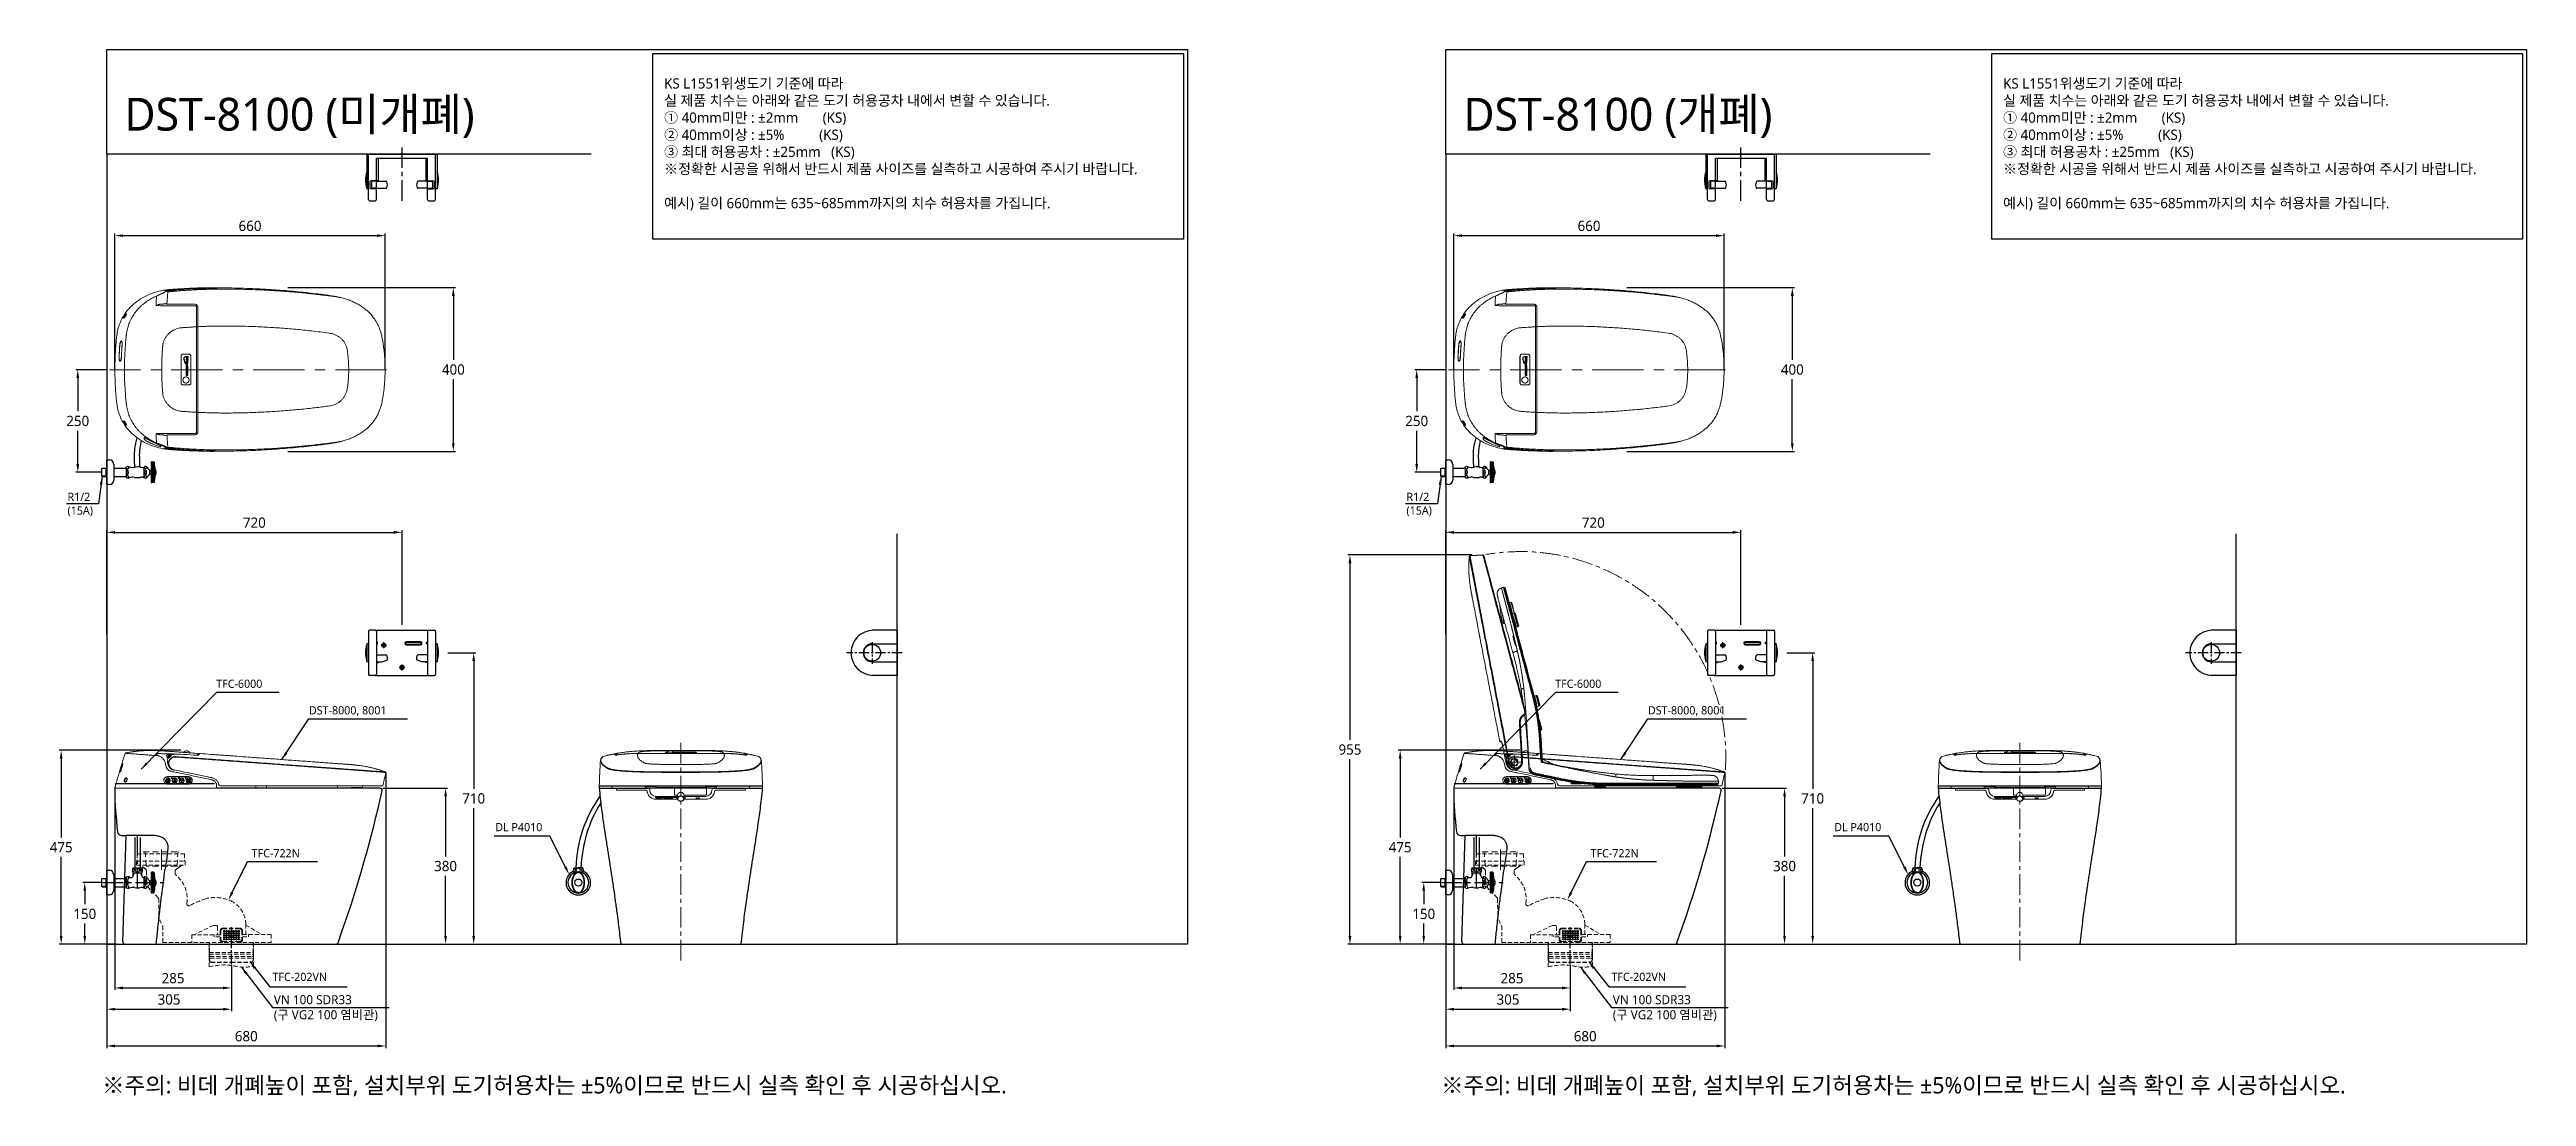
# Model space of a CAD drawing. Extents: x 1268 to 7307, y -579 to 1973.
import ezdxf
from ezdxf.lldxf.tags import DXFTag

# ---------------------------------------------------------------- set-up
doc = ezdxf.new("R2010")
doc.units = 0
doc.header["$LTSCALE"] = 20
doc.header["$MEASUREMENT"] = 0
doc.linetypes.add('CENTER', pattern=[2, 1.25, -0.25, 0.25, -0.25])
doc.linetypes.add('HIDDEN', pattern=[0.375, 0.25, -0.125])
doc.layers.get('0').update_dxf_attribs({"linetype": 'CONTINUOUS'})
doc.layers.get('DEFPOINTS').update_dxf_attribs({"linetype": 'CONTINUOUS'})
for name, color, linetype in [('00_COMPONENTS', 7, 'CONTINUOUS'), ('1', 7, 'CONTINUOUS'), ('2', 2, 'CONTINUOUS'), ('3', 3, 'CONTINUOUS'), ('4', 4, 'CONTINUOUS'), ('40', 7, 'CONTINUOUS'), ('45', 7, 'CONTINUOUS'), ('6', 6, 'CONTINUOUS'), ('CEN', 1, 'CENTER'), ('CENTER', 2, 'CENTER')]:
    doc.layers.add(name, color=color, linetype=linetype)
doc.styles.add('GHS', font='romans', dxfattribs={"bigfont": 'ghs'})
doc.styles.add('ROMANS', font='NanumGothic.ttf', dxfattribs={"height": 10.144927})
doc.styles.get("Standard").update_dxf_attribs({"font": 'NanumGothic.ttf'})
tags = doc.linetypes.add('DASHED', pattern=[0.75, 0.5, -0.25]).pattern_tags.tags
tags[6:7] = [DXFTag(74, 4), DXFTag(75, 0), DXFTag(340, '0'), DXFTag(46, 1.0), DXFTag(50, 0.0), DXFTag(44, 0.0), DXFTag(45, 0.0)]
tags[4:5] = [DXFTag(74, 4), DXFTag(75, 0), DXFTag(340, '0'), DXFTag(46, 1.0), DXFTag(50, 0.0), DXFTag(44, 0.0), DXFTag(45, 0.0)]
doc.dimstyles.get("Standard").update_dxf_attribs({"dimtxt": 2.7, "dimasz": 2.5, "dimexe": 1.5, "dimexo": 1.5, "dimgap": 1.5, "dimtad": 1, "dimdec": 0, "dimlfac": 10, "dimzin": 0, "dimdsep": 46, "dimtxsty": 'Standard', "dimcen": 0, "dimclrt": 2, "dimadec": 0, "dimazin": 0, "dimtfac": 1, "dimtdec": 0, "dimtmove": 0, "dimatfit": 3, "dimfxl": 0, "dimtolj": 1, "dimtzin": 0, "dimarcsym": 0})

msp = doc.modelspace()

# ---------------------------------------------------------------- texts
at = {"char_height": 80, "width": 1510.435, "attachment_point": 1, "style": 'GHS'}
for s, insert in [('{\\fNanumGothic|b0|i0|c0|p50;DST-8100\\fNanumGothic|b0|i0|c129|p50; (미개폐)}', (1450.6, 1855.2)), ('{\\fNanumGothic|b0|i0|c0|p50;DST-8100\\fNanumGothic|b0|i0|c129|p50; (개폐)}', (4715.3, 1855.2))]:
    msp.add_mtext(s, dxfattribs=dict(at, insert=insert))
at = {"layer": '2', "attachment_point": 4, "style": 'ROMANS'}
for s, insert, char_height in [('KS L1551위생도기 기준에 따라 \\P실 제품 치수는 아래와 같은 도기 허용공차 내에서 변할 수 있습니다. \\P① 40mm미만 : ±2mm       (KS) \\P② 40mm이상 : ±5%          (KS)\\P③ 최대 허용공차 : ±25mm   (KS)\\P※정확한 시공을 위해서 반드시 제품 사이즈를 실측하고 시공하여 주시기 바랍니다.\\P\\P예시) 길이 660mm는 635~685mm까지의 치수 허용차를 가집니다.', (2766.6, 1741.7), 25), ('KS L1551위생도기 기준에 따라 \\P실 제품 치수는 아래와 같은 도기 허용공차 내에서 변할 수 있습니다. \\P① 40mm미만 : ±2mm       (KS) \\P② 40mm이상 : ±5%          (KS)\\P③ 최대 허용공차 : ±25mm   (KS)\\P※정확한 시공을 위해서 반드시 제품 사이즈를 실측하고 시공하여 주시기 바랍니다.\\P\\P예시) 길이 660mm는 635~685mm까지의 치수 허용차를 가집니다.', (6031.3, 1741.7), 25), ('R1/2\\P(15A)', (1311.9, 863.8), 20), ('R1/2\\P(15A)', (4576.5, 863.8), 20), ('TFC-6000', (1674.6, 427), 20), ('TFC-6000', (4939.3, 427), 20), ('DST-8000, 8001', (1900.6, 360.5), 20), ('DST-8000, 8001', (5165.3, 360.5), 20), ('DL P4010', (2354.9, 77.5), 20), ('DL P4010', (5619.6, 77.5), 20), ('TFC-722N', (1760.9, 13.8, 0), 20), ('TFC-722N', (5025.5, 13.8, 0), 20), ('TFC-202VN', (1811.8, -287.5, 0), 20), ('TFC-202VN', (5076.4, -287.5, 0), 20), ('VN 100 SDR33\\P(구 VG2 100 염비관)', (1815, -363.8), 22), ('VN 100 SDR33\\P(구 VG2 100 염비관)', (5079.7, -363.8), 22)]:
    msp.add_mtext(s, dxfattribs=dict(at, insert=insert, char_height=char_height))
at = {"layer": '3', "color": 1, "char_height": 40, "attachment_point": 1, "style": 'GHS'}
for insert in [(1396.4, -531.6), (4661.1, -531.6)]:
    msp.add_mtext_dynamic_manual_height_columns('{\\fNanumGothic|b0|i0|c129|p50;※주의: 비데 개폐높이 포함, 설치부위 도기허용차는 ±5%이므로 반드시 실측 확인 후 시공하십시오.}', width=2648.262, gutter_width=13.5, heights=[0], dxfattribs=dict(at, insert=insert))

# ---------------------------------------------------------------- blocks, each defined once
blk = doc.blocks.new('*D22')
at = {"color": 3, "lineweight": -2}
for p, q in [((5503.7, 502.5), (5572, 502.5)), ((5567, 482.5), (5567, 171)), ((5567, -187.5), (5567, 124)), ((5546.5, -207.5), (5572, -207.5))]:
    blk.add_line(p, q, dxfattribs=at)
at = {"color": 3}
for points in [[(5563.6, 482.5), (5570.3, 482.5), (5567, 502.5)], [(5563.6, -187.5), (5570.3, -187.5), (5567, -207.5)]]:
    blk.add_solid(points, dxfattribs=at)
at = {"layer": 'DEFPOINTS', "color": 0}
for p in [(5502.2, 502.5), (5545, -207.5), (5567, -207.5)]:
    blk.add_point(p, dxfattribs=at)
at = {"color": 2, "insert": (5567, 147.5), "char_height": 25, "attachment_point": 5}
blk.add_mtext('\\A1;710', dxfattribs=at)
blk = doc.blocks.new('*D23')
at = {"color": 3, "lineweight": -2}
for p, q in [((4672.2, 547.9), (4672.2, 801.1)), ((4692.2, 796.1), (5372.2, 796.1)), ((5392.2, 570.7), (5392.2, 801.1))]:
    blk.add_line(p, q, dxfattribs=at)
at = {"color": 3}
for points in [[(4692.2, 799.4), (4692.2, 792.8), (4672.2, 796.1)], [(5372.2, 799.4), (5372.2, 792.8), (5392.2, 796.1)]]:
    blk.add_solid(points, dxfattribs=at)
at = {"layer": 'DEFPOINTS', "color": 0}
for p in [(5392.2, 796.1), (4672.2, 546.4), (5392.2, 569.2)]:
    blk.add_point(p, dxfattribs=at)
at = {"color": 2, "insert": (5032.2, 819.6), "char_height": 25, "attachment_point": 5}
blk.add_mtext('\\A1;720', dxfattribs=at)
blk = doc.blocks.new('*D24')
at = {"color": 3, "lineweight": -2}
for p, q in [((4661.1, -57.5), (4613.7, -57.5)), ((4618.7, -77.5), (4618.7, -110.4)), ((4618.7, -187.5), (4618.7, -157.5)), ((4670.7, -207.5), (4613.7, -207.5))]:
    blk.add_line(p, q, dxfattribs=at)
at = {"color": 3}
for points in [[(4615.3, -77.5), (4622, -77.5), (4618.7, -57.5)], [(4615.3, -187.5), (4622, -187.5), (4618.7, -207.5)]]:
    blk.add_solid(points, dxfattribs=at)
at = {"layer": 'DEFPOINTS', "color": 0}
for p in [(4618.7, -57.5), (4662.6, -57.5), (4672.2, -207.5)]:
    blk.add_point(p, dxfattribs=at)
at = {"color": 2, "insert": (4618.7, -134), "char_height": 25, "attachment_point": 5}
blk.add_mtext('\\A1;150', dxfattribs=at)
blk = doc.blocks.new('*D14')
at = {"color": 3, "lineweight": -2}
for p, q in [((4672.7, 1192.5), (4596.6, 1192.5)), ((4601.6, 1172.5), (4601.6, 1091.1)), ((4601.6, 962.5), (4601.6, 1043.9)), ((4658.9, 942.5), (4596.6, 942.5))]:
    blk.add_line(p, q, dxfattribs=at)
at = {"color": 3}
for points in [[(4598.3, 1172.5), (4605, 1172.5), (4601.6, 1192.5)], [(4598.3, 962.5), (4605, 962.5), (4601.6, 942.5)]]:
    blk.add_solid(points, dxfattribs=at)
at = {"layer": 'DEFPOINTS', "color": 0}
for p in [(4674.2, 1192.5), (4601.6, 942.5), (4660.4, 942.5)]:
    blk.add_point(p, dxfattribs=at)
at = {"color": 2, "insert": (4601.6, 1067.5), "char_height": 25, "attachment_point": 5}
blk.add_mtext('\\A1;250', dxfattribs=at)
blk = doc.blocks.new('*D15')
at = {"color": 3, "lineweight": -2}
for p, q in [((4692.2, 1194), (4692.2, 1524.3)), ((4712.2, 1519.3), (5331.1, 1519.3)), ((5351.1, 1194.4), (5351.1, 1524.3))]:
    blk.add_line(p, q, dxfattribs=at)
at = {"color": 3}
for points in [[(4712.2, 1522.6), (4712.2, 1516), (4692.2, 1519.3)], [(5331.1, 1522.6), (5331.1, 1516), (5351.1, 1519.3)]]:
    blk.add_solid(points, dxfattribs=at)
at = {"layer": 'DEFPOINTS', "color": 0}
for p in [(5351.1, 1519.3), (4692.2, 1192.5), (5351.1, 1192.9)]:
    blk.add_point(p, dxfattribs=at)
at = {"color": 2, "insert": (5021.7, 1542.9), "char_height": 25, "attachment_point": 5}
blk.add_mtext('\\A1;660', dxfattribs=at)
blk = doc.blocks.new('*D16')
at = {"color": 3, "lineweight": -2}
for p, q in [((5346.5, 172.5), (5503.5, 172.5)), ((5498.5, 152.5), (5498.5, 6.1)), ((5498.5, -187.5), (5498.5, -41.2)), ((5289.7, -207.5), (5503.5, -207.5))]:
    blk.add_line(p, q, dxfattribs=at)
at = {"color": 3}
for points in [[(5495.1, 152.5), (5501.8, 152.5), (5498.5, 172.5)], [(5495.1, -187.5), (5501.8, -187.5), (5498.5, -207.5)]]:
    blk.add_solid(points, dxfattribs=at)
at = {"layer": 'DEFPOINTS', "color": 0}
for p in [(5345, 172.5), (5498.5, 172.5), (5288.2, -207.5)]:
    blk.add_point(p, dxfattribs=at)
at = {"color": 2, "insert": (5498.5, -17.5), "char_height": 25, "attachment_point": 5}
blk.add_mtext('\\A1;380', dxfattribs=at)
blk = doc.blocks.new('*D17')
at = {"color": 3, "lineweight": -2}
for p, q in [((4691.7, 171), (4691.7, -319.4)), ((4976.1, -258.8), (4976.1, -319.4)), ((4711.7, -314.4), (4956.1, -314.4))]:
    blk.add_line(p, q, dxfattribs=at)
at = {"color": 3}
for points in [[(4711.7, -311.1), (4711.7, -317.8), (4691.7, -314.4)], [(4956.1, -311.1), (4956.1, -317.8), (4976.1, -314.4)]]:
    blk.add_solid(points, dxfattribs=at)
at = {"layer": 'DEFPOINTS', "color": 0}
for p in [(4691.7, 172.5), (4976.1, -257.3, 0), (4976.1, -314.4)]:
    blk.add_point(p, dxfattribs=at)
at = {"color": 2, "insert": (4833.9, -290.8), "char_height": 25, "attachment_point": 5}
blk.add_mtext('\\A1;285', dxfattribs=at)
blk = doc.blocks.new('*D18')
at = {"color": 3, "lineweight": -2}
for p, q in [((4853.2, 264.8), (4556.2, 264.8)), ((4561.2, 244.8), (4561.2, 52.1)), ((4561.2, -187.5), (4561.2, 5.2)), ((4695.7, -207.5), (4556.2, -207.5))]:
    blk.add_line(p, q, dxfattribs=at)
at = {"color": 3}
for points in [[(4557.9, 244.8), (4564.5, 244.8), (4561.2, 264.8)], [(4557.9, -187.5), (4564.5, -187.5), (4561.2, -207.5)]]:
    blk.add_solid(points, dxfattribs=at)
at = {"layer": 'DEFPOINTS', "color": 0}
for p in [(4561.2, 264.8), (4854.7, 264.8), (4697.2, -207.5)]:
    blk.add_point(p, dxfattribs=at)
at = {"color": 2, "insert": (4561.2, 28.6), "char_height": 25, "attachment_point": 5}
blk.add_mtext('\\A1;475', dxfattribs=at)
blk = doc.blocks.new('*D19')
at = {"color": 3, "lineweight": -2}
for p, q in [((4672.2, -209), (4672.2, -371.2)), ((4976.1, -258.8), (4976.1, -371.2)), ((4692.2, -366.2), (4956.1, -366.2))]:
    blk.add_line(p, q, dxfattribs=at)
at = {"color": 3}
for points in [[(4692.2, -362.9), (4692.2, -369.6), (4672.2, -366.2)], [(4956.1, -362.9), (4956.1, -369.6), (4976.1, -366.2)]]:
    blk.add_solid(points, dxfattribs=at)
at = {"layer": 'DEFPOINTS', "color": 0}
for p in [(4672.2, -207.5), (4976.1, -257.3, 0), (4976.1, -366.2)]:
    blk.add_point(p, dxfattribs=at)
at = {"color": 2, "insert": (4824.2, -342.6), "char_height": 25, "attachment_point": 5}
blk.add_mtext('\\A1;305', dxfattribs=at)
blk = doc.blocks.new('*D20')
at = {"color": 3, "lineweight": -2}
for p, q in [((5352.7, 209.6), (5352.7, -460.8)), ((4672.2, -209), (4672.2, -460.8)), ((4692.2, -455.8), (5332.7, -455.8))]:
    blk.add_line(p, q, dxfattribs=at)
at = {"color": 3}
for points in [[(4692.2, -452.4), (4692.2, -459.1), (4672.2, -455.8)], [(5332.7, -452.4), (5332.7, -459.1), (5352.7, -455.8)]]:
    blk.add_solid(points, dxfattribs=at)
at = {"layer": 'DEFPOINTS', "color": 0}
for p in [(5352.7, 211.1), (4672.2, -207.5), (5352.7, -455.8)]:
    blk.add_point(p, dxfattribs=at)
at = {"color": 2, "insert": (5012.4, -432.2), "char_height": 25, "attachment_point": 5}
blk.add_mtext('\\A1;680', dxfattribs=at)
blk = doc.blocks.new('*D21')
at = {"color": 3, "lineweight": -2}
for p, q in [((5113.7, 1392.5), (5522.4, 1392.5)), ((5517.4, 1372.5), (5517.4, 1216.4)), ((5517.4, 1013.4), (5517.4, 1169.4)), ((5114, 993.4), (5522.4, 993.4))]:
    blk.add_line(p, q, dxfattribs=at)
at = {"color": 3}
for points in [[(5514, 1372.5), (5520.7, 1372.5), (5517.4, 1392.5)], [(5514, 1013.4), (5520.7, 1013.4), (5517.4, 993.4)]]:
    blk.add_solid(points, dxfattribs=at)
at = {"layer": 'DEFPOINTS', "color": 0}
for p in [(5112.2, 1392.5), (5112.5, 993.4), (5517.4, 993.4)]:
    blk.add_point(p, dxfattribs=at)
at = {"color": 2, "insert": (5517.4, 1192.9), "char_height": 25, "attachment_point": 5}
blk.add_mtext('\\A1;400', dxfattribs=at)
blk = doc.blocks.new('A$C2ADB0934')
at = {"color": 7, "linetype": 'Continuous', "lineweight": 15}
for p, q in [((253.8, 398.4, 0), (253.8, 399.1, 0)), ((138.9, 360.5, 0), (140.2, 360.5, 0)), ((138.9, 359, 0), (158.1, 359, 0)), ((212.2, 95.3, 0), (212.2, 303.7, 0)), ((213.1, 303.7, 0), (212.2, 303.7, 0)), ((213.1, 303.8, 0), (213.4, 303.8, 0)), ((216.9, 304, 0), (215.8, 304, 0)), ((215.8, 95.1, 0), (215.8, 304, 0)), ((25.1, 259.5, 0), (25.4, 259.5, 0)), ((174.5, 232, 0), (174.5, 167, 0)), ((174.6, 232, 0), (174.7, 232, 0)), ((174.6, 232, 0), (174.6, 167, 0)), ((174.6, 232, 0), (174.7, 232, 0)), ((174.7, 232, 0), (174.7, 167, 0)), ((174.7, 232, 0), (174.7, 167, 0)), ((193.6, 237.2, 0), (179.6, 237.2, 0)), ((193.6, 237, 0), (179.6, 237, 0)), ((193.6, 237, 0), (179.6, 237, 0)), ((185.8, 231.1, 0), (186.7, 231.2, 0)), ((185.8, 231.1, 0), (186.7, 231.2, 0)), ((186.7, 230.8, 0), (185.8, 230.8, 0)), ((186.7, 230.8, 0), (185.8, 230.8, 0)), ((187.1, 194.6, 0), (187.6, 194.6, 0)), ((187.1, 194.6, 0), (187.6, 194.6, 0)), ((187.2, 213.4, 0), (187.4, 213.4, 0)), ((187.2, 213.4, 0), (187.4, 213.4, 0)), ((187.2, 210.8, 0), (187.2, 213.3, 0)), ((187.2, 210.8, 0), (187.2, 213.3, 0)), ((187.4, 213.3, 0), (187.4, 212.2, 0)), ((187.4, 213.3, 0), (187.4, 212.2, 0)), ((187.4, 212.2, 0), (191.1, 212.2, 0)), ((187.4, 212.2, 0), (191.1, 212.2, 0)), ((187.4, 211.9, 0), (187.4, 210.8, 0)), ((191.1, 211.9, 0), (187.4, 211.9, 0)), ((187.4, 211.9, 0), (187.4, 210.8, 0)), ((191.1, 211.9, 0), (187.4, 211.9, 0)), ((187.5, 205.2, 0), (188.9, 205.2, 0)), ((187.5, 205.2, 0), (188.9, 205.2, 0)), ((187.7, 185.7, 0), (190.6, 185.7, 0)), ((187.7, 185.7, 0), (190.6, 185.7, 0)), ((188.8, 189.3, 0), (188.8, 190.8, 0)), ((188.8, 189.3, 0), (188.8, 190.8, 0)), ((188.9, 214.1, 0), (188.9, 216, 0)), ((188.9, 214.1, 0), (188.9, 216, 0)), ((188.9, 208.4, 0), (188.9, 210.2, 0)), ((188.9, 208.4, 0), (188.9, 210.2, 0)), ((189, 206.8, 0), (189.1, 206.6, 0)), ((189, 206.8, 0), (189.1, 206.6, 0)), ((189.1, 206.6, 0), (189.1, 206.8, 0)), ((189.1, 206.6, 0), (189.1, 206.8, 0)), ((189.2, 216, 0), (189.2, 214.1, 0)), ((189.2, 216, 0), (189.2, 214.1, 0)), ((189.2, 210.2, 0), (189.2, 208.4, 0)), ((191.1, 210.2, 0), (189.2, 210.2, 0)), ((189.2, 210.2, 0), (189.2, 208.4, 0)), ((191.1, 210.2, 0), (189.2, 210.2, 0)), ((189.2, 208.4, 0), (191.1, 208.4, 0)), ((189.2, 208.4, 0), (191.1, 208.4, 0)), ((190.8, 205.2, 0), (189.2, 205.2, 0)), ((190.8, 205.2, 0), (189.2, 205.2, 0)), ((189.3, 190.8, 0), (189.3, 189.3, 0)), ((189.3, 190.8, 0), (189.3, 189.3, 0)), ((190.6, 197.4, 0), (191.1, 197.4, 0)), ((190.6, 197.4, 0), (191.1, 197.4, 0)), ((190.6, 194.6, 0), (191.1, 194.6, 0)), ((190.6, 194.6, 0), (191.1, 194.6, 0)), ((191.1, 216.3, 0), (191.1, 216, 0)), ((191.1, 216.3, 0), (191.1, 216, 0)), ((191.1, 214, 0), (191.1, 213.7, 0)), ((191.1, 214, 0), (191.1, 213.7, 0)), ((191.1, 194.6, 0), (191.1, 194.6, 0)), ((191.1, 194.6, 0), (191.1, 194.6, 0)), ((198.6, 167, 0), (198.6, 232, 0)), ((198.6, 167, 0), (198.6, 232, 0)), ((198.7, 167, 0), (198.7, 232, 0)), ((198.7, 232, 0), (198.7, 167, 0)), ((198.7, 232, 0), (198.7, 232, 0)), ((174.6, 167, 0), (174.7, 167, 0)), ((174.6, 167, 0), (174.7, 167, 0)), ((179.6, 162, 0), (193.6, 162, 0)), ((179.6, 162, 0), (193.6, 162, 0)), ((179.6, 161.9, 0), (193.6, 161.9, 0)), ((198.7, 167, 0), (198.7, 167, 0)), ((213.1, 95.3, 0), (212.2, 95.3, 0)), ((213.1, 95.3, 0), (213.4, 95.3, 0)), ((216.9, 95.1, 0), (215.8, 95.1, 0)), ((104.3, 18.5, 0), (104.3, 18.5, 0)), ((105.4, 18, 0), (105.4, 18, 0)), ((253.8, 0, 0), (253.8, 0.7, 0))]:
    blk.add_line(p, q, dxfattribs=at)
at = {"color": 7, "linetype": 'Continuous', "lineweight": 15, "elevation": 0, "flags": 128}
for points in [[(30.8, 259.6), (30.8, 259.6), (30.9, 259.6), (30.9, 259.6), (31, 259.6), (31, 259.6), (31.1, 259.6), (31.2, 259.6), (31.3, 259.5)], [(29.2, 229.6), (29.1, 229.6), (29.1, 229.6), (29, 229.6), (29, 229.6)], [(188.7, 181.6), (188.3, 181.7), (186.6, 181.9)], [(191, 221.8), (191, 221.8), (191, 221.8), (191, 221.8), (191, 221.8), (191, 221.8), (191, 221.8), (191, 221.8), (191, 221.8), (191.1, 221.7), (191.2, 221.7), (191.3, 221.6), (191.3, 221.6), (191.4, 221.6), (191.4, 221.7), (191.5, 221.7), (191.5, 221.8), (191.5, 222), (191.5, 222.3), (191.5, 222.8), (191.5, 223.4), (191.4, 223.7), (191.4, 223.9), (191.3, 223.9), (191.3, 223.9), (191.3, 224), (191.2, 224), (191.2, 224), (191.2, 224), (191.2, 224), (191.2, 224), (191.2, 224), (191.2, 224), (190.1, 224.4), (189.1, 224.6), (188.1, 224.5), (187, 224.2), (186.7, 224)], [(188.1, 227.3), (187.6, 227.1), (187.4, 227.1), (187.4, 227.1), (187.3, 227.1), (187.3, 227.2), (187.2, 227.2), (187.2, 227.2), (187.2, 227.3), (187.2, 227.3), (187.3, 227.3), (187.3, 227.3), (187.4, 227.4), (187.4, 227.4), (187.4, 227.4), (187.4, 227.4), (187.4, 227.4), (187.4, 227.4), (187.4, 227.4), (187.4, 227.4), (187.4, 227.4), (187.4, 227.4), (187.4, 227.4), (188.4, 227.8), (189.1, 228.4), (189.6, 228.8), (190.1, 229.1), (190.5, 229.1), (190.8, 229), (191.1, 228.8), (191.2, 228.8), (191.3, 228.8), (191.3, 228.8), (191.4, 228.8), (191.4, 228.8), (191.4, 228.8), (191.5, 228.8), (191.5, 228.9), (191.5, 229), (191.5, 229.2), (191.5, 229.6), (191.5, 230.2), (191.5, 230.4), (191.5, 230.5), (191.5, 230.6), (191.5, 230.7), (191.5, 230.7), (191.4, 230.9), (191.2, 231.1), (191, 231.2), (190.7, 231.2), (190.3, 231.2), (189.7, 231.2), (188.1, 231)], [(188.9, 216), (187.9, 216), (187.5, 216), (187.3, 216), (187.3, 216), (187.2, 216), (187.2, 216), (187.2, 216), (187.2, 216), (187.2, 216), (187.2, 216), (187.2, 216), (187.2, 216), (187.2, 216), (187.2, 216), (187.2, 216), (187.2, 216), (187.2, 216), (187.2, 216), (187.2, 216.2), (187.2, 216.3), (187.2, 216.3), (187.2, 216.3), (187.2, 216.3), (187.2, 216.3), (187.2, 216.3), (187.2, 216.3), (187.2, 216.3), (187.2, 216.3), (187.2, 216.3), (187.2, 216.3), (187.2, 216.3), (187.2, 216.3), (187.2, 216.3), (187.2, 216.3), (189.4, 216.3), (190.3, 216.3), (190.8, 216.3), (190.9, 216.3), (191, 216.3), (191.1, 216.3), (191.1, 216.3), (191.1, 216.3), (191.1, 216.3), (191.1, 216.3)], [(188.9, 216), (187.9, 216), (187.5, 216), (187.3, 216), (187.3, 216), (187.2, 216), (187.2, 216), (187.2, 216), (187.2, 216), (187.2, 216), (187.2, 216), (187.2, 216), (187.2, 216), (187.2, 216), (187.2, 216), (187.2, 216), (187.2, 216), (187.2, 216), (187.2, 216), (187.2, 216.2), (187.2, 216.3), (187.2, 216.3), (187.2, 216.3), (187.2, 216.3), (187.2, 216.3), (187.2, 216.3), (187.2, 216.3), (187.2, 216.3), (187.2, 216.3), (187.2, 216.3), (187.2, 216.3), (187.2, 216.3), (187.2, 216.3), (187.2, 216.3), (187.2, 216.3), (189.4, 216.3), (190.3, 216.3), (190.8, 216.3), (190.9, 216.3), (191, 216.3), (191.1, 216.3), (191.1, 216.3), (191.1, 216.3), (191.1, 216.3), (191.1, 216.3)], [(191.1, 213.7), (191.1, 213.7), (191.1, 213.7), (191.1, 213.7), (191.1, 213.7), (191.1, 213.7), (191.1, 213.7), (191.1, 213.7), (191.1, 213.7), (191.1, 213.7), (191.1, 213.7), (191.1, 213.7), (191.1, 213.7), (191.1, 213.7), (188.9, 213.7), (187.9, 213.7), (187.5, 213.7), (187.3, 213.7), (187.3, 213.7), (187.2, 213.7), (187.2, 213.7), (187.2, 213.7), (187.2, 213.7), (187.2, 213.7), (187.2, 213.7), (187.2, 213.7), (187.2, 213.7), (187.2, 213.7), (187.2, 213.7), (187.2, 213.7), (187.2, 213.7), (187.2, 213.7), (187.2, 213.7), (187.2, 213.9), (187.2, 214), (187.2, 214), (187.2, 214), (187.2, 214.1), (187.2, 214.1), (187.2, 214.1), (187.2, 214.1), (187.2, 214.1), (187.2, 214.1), (187.2, 214.1), (187.2, 214.1), (187.2, 214.1), (187.2, 214.1), (187.2, 214.1), (187.2, 214.1), (188.9, 214.1)], [(191.1, 213.7), (191.1, 213.7), (191.1, 213.7), (191.1, 213.7), (191.1, 213.7), (191.1, 213.7), (191.1, 213.7), (191.1, 213.7), (191.1, 213.7), (191.1, 213.7), (191.1, 213.7), (191.1, 213.7), (191.1, 213.7), (191.1, 213.7), (188.9, 213.7), (187.9, 213.7), (187.5, 213.7), (187.3, 213.7), (187.3, 213.7), (187.2, 213.7), (187.2, 213.7), (187.2, 213.7), (187.2, 213.7), (187.2, 213.7), (187.2, 213.7), (187.2, 213.7), (187.2, 213.7), (187.2, 213.7), (187.2, 213.7), (187.2, 213.7), (187.2, 213.7), (187.2, 213.7), (187.2, 213.7), (187.2, 213.9), (187.2, 214), (187.2, 214), (187.2, 214), (187.2, 214.1), (187.2, 214.1), (187.2, 214.1), (187.2, 214.1), (187.2, 214.1), (187.2, 214.1), (187.2, 214.1), (187.2, 214.1), (187.2, 214.1), (187.2, 214.1), (187.2, 214.1), (187.2, 214.1), (188.9, 214.1)], [(188, 231.3), (189.6, 231.5), (190.2, 231.6), (190.7, 231.6), (191.1, 231.5), (191.4, 231.3), (191.7, 231.1), (191.8, 230.9), (191.8, 230.8), (191.8, 230.7), (191.8, 230.6), (191.8, 230.6), (191.8, 230.6), (191.8, 230.6), (191.8, 230.6), (191.8, 230.6), (191.8, 230.6), (191.8, 230.6), (191.8, 230.6), (191.8, 229.6), (191.8, 229.2), (191.8, 228.7), (191.7, 228.6), (191.6, 228.5), (191.5, 228.4), (191.4, 228.4), (191.3, 228.4), (190.9, 228.6), (190.6, 228.8), (190.3, 228.8), (189.9, 228.6), (189.5, 228.3)], [(191.1, 216), (191.1, 216), (191.1, 216), (191.1, 216), (191.1, 216), (191.1, 216), (191.1, 216), (191.1, 216), (191.1, 216), (191.1, 216), (191.1, 216), (191.1, 216), (191.1, 216), (191.1, 216), (189.2, 216)], [(191.1, 216), (191.1, 216), (191.1, 216), (191.1, 216), (191.1, 216), (191.1, 216), (191.1, 216), (191.1, 216), (191.1, 216), (191.1, 216), (191.1, 216), (191.1, 216), (191.1, 216), (191.1, 216), (189.2, 216)], [(191.1, 208.4), (191.1, 208.4), (191.1, 208.4), (191.1, 208.4), (191.1, 208.4), (191.1, 208.4), (191.1, 208.4), (191.1, 208.4), (191.1, 208.4), (191.1, 208.4), (191.1, 208.4), (191.1, 208.4), (191.1, 208.4), (191.1, 208.4), (191.1, 208.4), (191.1, 208)], [(191.1, 197.4), (191.1, 197.4), (191.1, 197.4), (191.1, 197.4), (191.1, 197.4), (191.1, 197.4), (191.1, 197.4), (191.1, 197.3), (191.1, 197.3), (191.1, 197.3), (191.1, 197.3), (191.1, 197.3), (191.1, 197.3), (191.1, 197.3), (191.1, 197.3), (191.1, 197.3), (191.1, 197.3), (191.1, 197.3), (191.1, 197.3), (191.1, 197.3)], [(191.1, 194.6), (191.1, 194.6), (191.1, 194.5), (191.1, 194.5), (191.1, 194.5), (191.1, 194.5), (191.1, 194.5), (191.1, 194.5), (191.1, 194.5), (191.1, 194.5), (191.1, 194.5), (191.1, 194.5)], [(191.1, 194.6), (191.1, 194.6), (191.1, 194.5), (191.1, 194.5), (191.1, 194.5), (191.1, 194.5), (191.1, 194.5), (191.1, 194.5), (191.1, 194.5), (191.1, 194.5), (191.1, 194.5), (191.1, 194.5)], [(186.6, 166.2), (188.3, 166.4), (188.7, 166.5)], [(213.1, 95.3), (213, 95.3), (213, 95.3), (212.9, 95.3), (212.8, 95.3), (212.6, 95.3), (212.5, 95.3), (212.3, 95.3), (212.2, 95.3)], [(94.9, 22.8), (94.9, 22.8), (94.9, 22.8), (94.9, 22.9), (94.9, 22.9), (94.9, 22.9)], [(189.1, 2.7), (189.1, 2.7), (189.1, 2.8), (189.1, 2.8), (189.1, 2.9), (189.1, 2.9), (189.1, 3), (189.1, 3.1), (189.1, 3.2)]]:
    blk.add_lwpolyline(points, dxfattribs=at)
at = {"color": 7, "linetype": 'Continuous', "lineweight": 15}
for centre, radius, start, end in [((111, 376.4, 0), 3.99, 22.52947, 33.5726), ((148.1, 391.5, 0), 0.872, 6.36637, 42.14913), ((246.7, 397.7, 0), 0.336, 8.58967, 51.1432), ((259.6, 397.6, 0), 1, 27.66739, 90.13195), ((216.5, 192.2, 0), 111.7, 90.34497, 91.59981), ((179.6, 232.1, 0), 5.14, 90.07599, 180.07619), ((179.6, 232.1, 0), 4.99, 90.07618, 180.07608), ((179.6, 232.1, 0), 4.99, 90.07632, 180.07594), ((179.6, 232.1, 0), 4.99, 90.07632, 180.07594), ((186.6, 174, 0), 7.83, 90.11386, 269.88614), ((186.6, 174, 0), 7.83, 90.11386, 269.88614), ((186.6, 174, 0), 7.83, 270.11408, 89.88592), ((186.6, 174, 0), 7.83, 270.11408, 89.88592), ((193.5, 232.1, 0), 5.14, 359.92381, 89.92401), ((193.6, 232.1, 0), 5.14, 359.92395, 89.92387), ((193.6, 232.1, 0), 4.99, 359.92406, 89.92368), ((193.6, 232.1, 0), 4.99, 359.92406, 89.92368), ((179.6, 167, 0), 5.14, 179.92381, 269.92401), ((179.6, 167, 0), 4.99, 179.92392, 269.92382), ((179.6, 167, 0), 4.99, 179.92406, 269.92368), ((179.6, 167, 0), 4.99, 179.92406, 269.92368), ((193.5, 167, 0), 5.14, 270.07599, 0.07619), ((193.6, 167, 0), 4.99, 270.07632, 0.07594), ((193.6, 167, 0), 5.14, 270.07613, 0.07605), ((193.6, 167, 0), 4.99, 270.07632, 0.07594), ((216.5, 206.6, 0), 111.4, 268.39872, 269.65685), ((104.5, 18.9, 0), 0.5, 246.59819, 0.01081), ((104.5, 18.9, 0), 0.499, 246.72946, 0.5063), ((105.6, 18.5, 0), 0.5, 180.00401, 247.0697), ((105.6, 18.5, 0), 0.494, 179.14456, 247.73566), ((111, 22.7, 0), 3.99, 326.4274, 337.47053), ((141.2, 39, 0), 1, 89.99875, 184.40332), ((148.1, 7.6, 0), 0.872, 317.84667, 353.63914), ((217.7, 1.8, 0), 28.6, 176.9311, 177.03071), ((246.7, 1.4, 0), 0.344, 309.10167, 352.11569), ((259.6, 1.5, 0), 1, 269.86805, 332.33261)]:
    blk.add_arc(centre, radius, start, end, dxfattribs=at)
at = {"color": 7, "linetype": 'Continuous', "lineweight": 0}
blk.add_ellipse((43.1, 199.7, 0), major_axis=(-29.8, 0), ratio=0.988764, start_param=6.287706, end_param=6.303435, dxfattribs=at)
at = {"color": 7, "linetype": 'Continuous', "lineweight": 15}
for points, knots in [([(167.4, 396, 0), (164, 395.7, 0), (157.1, 395.3, 0), (146.8, 394.5, 0), (136.2, 393.5, 0), (115.1, 390, 0), (91, 381.3, 0), (66.7, 366, 0), (44.7, 347.2, 0), (32.3, 328.4, 0), (26.7, 315.3, 0)], [0, 0, 0, 0, 0.0625, 0.125, 0.1875, 0.25, 0.5, 0.625, 0.75, 1, 1, 1, 1]), ([(36.6, 199.5, 0), (36.6, 217.1, 0), (37.2, 234.7, 0), (39, 261, 0), (39.8, 269.8, 0), (40.8, 279.6, 0), (40.9, 280.7, 0), (41.1, 282.4, 0), (41.1, 282.9, 0), (41.3, 284, 0), (41.3, 284.6, 0), (41.6, 287.3, 0), (42, 289.5, 0), (42.8, 293.8, 0), (43.2, 296, 0), (44.2, 300.2, 0), (44.8, 302.4, 0), (46.7, 308.7, 0), (48.3, 312.8, 0), (50.9, 318.8, 0), (51.9, 320.8, 0), (53.8, 324.7, 0), (54.9, 326.6, 0), (58.2, 332.2, 0), (60.6, 335.8, 0), (65.8, 342.7, 0), (68.6, 346, 0), (73.1, 350.7, 0), (74.6, 352.2, 0), (77, 354.4, 0), (77.8, 355.2, 0), (79.5, 356.6, 0), (80.3, 357.3, 0), (84.5, 360.8, 0), (88, 363.4, 0), (95.1, 368.4, 0), (98.8, 370.6, 0), (106.4, 374.9, 0), (110.3, 376.8, 0), (114.3, 378.6, 0)], [0, 0, 0, 0, 0.25, 0.25, 0.375, 0.375, 0.390625, 0.390625, 0.398438, 0.398438, 0.40625, 0.40625, 0.4375, 0.4375, 0.46875, 0.46875, 0.5, 0.5, 0.5625, 0.5625, 0.59375, 0.59375, 0.625, 0.625, 0.6875, 0.6875, 0.75, 0.75, 0.78125, 0.78125, 0.796875, 0.796875, 0.8125, 0.8125, 0.875, 0.875, 0.9375, 0.9375, 1, 1, 1, 1]), ([(114.7, 377.9, 0), (114.6, 376.1, 0), (114.5, 374.2, 0), (114.3, 370.4, 0), (114.3, 368.5, 0), (114.1, 362.8, 0), (113.9, 359.1, 0), (113.8, 355.3, 0)], [0, 0, 0, 0, 0.25, 0.25, 0.5, 0.5, 1, 1, 1, 1]), ([(114.3, 378.6, 0), (115.4, 379.1, 0), (116.6, 379.6, 0), (118.2, 380.4, 0), (118.8, 380.6, 0), (119.9, 381.1, 0), (120.4, 381.3, 0), (122, 382, 0), (123, 382.5, 0), (124.5, 383.1, 0), (125, 383.3, 0), (126, 383.8, 0), (126.4, 384, 0), (127.8, 384.5, 0), (128.6, 384.9, 0), (129.8, 385.4, 0), (130.1, 385.6, 0), (130.9, 385.9, 0), (131.2, 386.1, 0), (132.2, 386.5, 0), (132.7, 386.8, 0), (133.6, 387.3, 0), (134, 387.6, 0), (134.3, 387.8, 0)], [0, 0, 0, 0, 0.125, 0.125, 0.1875, 0.1875, 0.25, 0.25, 0.375, 0.375, 0.4375, 0.4375, 0.5, 0.5, 0.625, 0.625, 0.6875, 0.6875, 0.75, 0.75, 0.875, 0.875, 1, 1, 1, 1]), ([(135.1, 392, 0), (135.1, 392, 0), (135.2, 391.9, 0), (135.5, 391.9, 0), (136.1, 391.9, 0), (136.9, 391.9, 0), (137.8, 392, 0), (138.9, 392.1, 0), (140.1, 392.3, 0), (141.2, 392.4, 0), (142.4, 392.6, 0), (143.4, 392.7, 0), (144.3, 392.9, 0), (145.1, 393, 0), (145.7, 393.1, 0), (146.2, 393.2, 0), (146.5, 393.3, 0), (146.5, 393.3, 0), (146.4, 393.4, 0), (146.1, 393.4, 0), (145.5, 393.4, 0), (144.8, 393.4, 0), (143.8, 393.4, 0), (142.7, 393.3, 0), (141.5, 393.2, 0), (140.4, 393.1, 0), (139.2, 392.9, 0), (138.2, 392.8, 0), (137.3, 392.6, 0), (136.5, 392.5, 0), (135.9, 392.3, 0), (135.4, 392.2, 0), (135.2, 392.1, 0), (135.1, 392, 0), (135.1, 392, 0)], [0, 0, 0, 0, 0.031096, 0.063086, 0.095945, 0.12988, 0.163756, 0.196652, 0.228996, 0.261182, 0.292672, 0.323059, 0.352775, 0.382002, 0.410987, 0.440102, 0.469592, 0.499725, 0.530663, 0.562359, 0.594916, 0.628665, 0.662724, 0.696101, 0.728931, 0.761284, 0.792697, 0.823049, 0.852749, 0.882007, 0.911054, 0.940232, 0.969799, 1, 1, 1, 1]), ([(136.5, 389.3, 0), (136.7, 389.4, 0), (137.2, 389.6, 0), (138.4, 390.1, 0), (140.1, 390.6, 0), (142.1, 391, 0), (144.4, 391.5, 0), (146.7, 391.9, 0), (148.2, 392, 0), (148.8, 392.1, 0)], [0, 0, 0, 0, 0.118252, 0.273403, 0.428794, 0.584186, 0.740666, 0.897132, 1, 1, 1, 1]), ([(142.5, 388.9, 0), (142.1, 384.5, 0), (141.2, 375.1, 0), (140.6, 365.6, 0), (140.2, 360.5, 0)], [0, 0, 0, 0, 0.468173, 1, 1, 1, 1]), ([(143.4, 390, 0), (143.2, 389.9, 0), (142.9, 389.8, 0), (142.6, 389.4, 0), (142.5, 389, 0), (142.5, 388.9, 0)], [0, 0, 0, 0, 0.4472102, 0.8086372, 1, 1, 1, 1]), ([(143.6, 390.1, 0), (143.5, 390, 0), (143.2, 389.8, 0), (143.4, 389.6, 0), (143.8, 389.5, 0), (144, 389.4, 0)], [0, 0, 0, 0, 0.362791, 0.725299, 1, 1, 1, 1]), ([(155.9, 392.5, 0), (155.2, 392.4, 0), (153.5, 392.3, 0), (151.2, 392, 0), (148.9, 391.6, 0), (147, 391.2, 0), (145.5, 390.9, 0), (144.3, 390.5, 0), (143.9, 390.2, 0), (143.6, 390.1, 0)], [0, 0, 0, 0, 0.107389, 0.281533, 0.422439, 0.563366, 0.707481, 0.851603, 1, 1, 1, 1]), ([(144, 389.4, 0), (144, 389.4, 0), (144.2, 389.4, 0), (145.1, 389.3, 0), (146.5, 389.3, 0), (148.3, 389.4, 0), (150.4, 389.6, 0), (152.7, 389.8, 0), (155.1, 390, 0), (157.6, 390.2, 0), (159.2, 390.4, 0), (160, 390.4, 0)], [0, 0, 0, 0, 0.031482, 0.157638, 0.283782, 0.406177, 0.528578, 0.650007, 0.771449, 0.885721, 1, 1, 1, 1]), ([(148.8, 392.1, 0), (149.8, 392.2, 0), (150.8, 392.3, 0), (152.9, 392.5, 0), (153.9, 392.6, 0), (156.9, 392.9, 0), (159, 393.1, 0), (165.1, 393.6, 0), (169.2, 394, 0), (181.5, 394.9, 0), (189.6, 395.5, 0), (214.2, 396.9, 0), (230.6, 397.6, 0), (247, 397.9, 0)], [0, 0, 0, 0, 0.03125, 0.03125, 0.0625, 0.0625, 0.125, 0.125, 0.25, 0.25, 0.5, 0.5, 1, 1, 1, 1]), ([(151.4, 393.7, 0), (151.4, 393.7, 0), (151.5, 393.7, 0), (151.9, 393.6, 0), (152.4, 393.6, 0), (153.1, 393.6, 0), (154, 393.7, 0), (155.1, 393.7, 0), (156.2, 393.8, 0), (157.4, 393.8, 0), (158.6, 393.9, 0), (159.8, 394, 0), (160.8, 394.1, 0), (161.7, 394.3, 0), (162.4, 394.4, 0), (162.9, 394.4, 0), (163.3, 394.5, 0), (163.4, 394.6, 0), (163.2, 394.7, 0), (162.9, 394.7, 0), (162.4, 394.7, 0), (161.6, 394.7, 0), (160.7, 394.7, 0), (159.7, 394.6, 0), (158.6, 394.6, 0), (157.4, 394.5, 0), (156.2, 394.4, 0), (155, 394.3, 0), (154, 394.2, 0), (153.1, 394.1, 0), (152.4, 394, 0), (151.8, 393.9, 0), (151.5, 393.8, 0), (151.4, 393.8, 0), (151.4, 393.7, 0)], [0, 0, 0, 0, 0.031809, 0.062908, 0.093643, 0.124251, 0.154935, 0.185939, 0.217769, 0.250595, 0.283303, 0.314881, 0.345773, 0.376349, 0.406855, 0.437489, 0.468474, 0.500137, 0.531795, 0.56277, 0.593398, 0.623914, 0.654517, 0.685451, 0.71722, 0.75001, 0.782706, 0.814305, 0.845235, 0.875858, 0.906419, 0.93712, 0.968198, 1, 1, 1, 1]), ([(248, 397.7, 0), (247.3, 397.7, 0), (244.1, 397.6, 0), (230.3, 397.3, 0), (208.8, 396.4, 0), (181.4, 394.7, 0), (164.4, 393.2, 0), (155.9, 392.5, 0)], [0, 0, 0, 0, 0.02123, 0.10615, 0.44585, 0.722925, 1, 1, 1, 1]), ([(160, 390.4, 0), (171.7, 391.4, 0), (195.3, 393.3, 0), (230.7, 394.9, 0), (266.1, 395.7, 0), (301.7, 395.6, 0), (337.2, 394.9, 0), (372.8, 393.5, 0), (407.2, 391.6, 0), (442.5, 389, 0), (477.8, 385.8, 0), (505.2, 382.7, 0), (524.9, 380.5, 0), (536.8, 379.1, 0), (548.6, 377.6, 0), (560.4, 375.5, 0), (572, 372.8, 0), (583.2, 369.3, 0), (593.7, 365, 0), (603.7, 360, 0), (613.4, 354.1, 0), (622.2, 348, 0), (629.8, 341.6, 0), (636.5, 335.1, 0), (642.6, 327.9, 0), (648.1, 320.2, 0), (652.9, 312.2, 0), (657, 303.8, 0), (660.4, 295, 0), (663.4, 284.2, 0), (666, 271.7, 0), (668.2, 257.5, 0), (670.2, 240.7, 0), (671.8, 221.4, 0), (672, 206.8, 0), (672.2, 199.5, 0)], [0, 0, 0, 0, 0.055948, 0.111906, 0.167857, 0.224078, 0.280305, 0.336528, 0.392478, 0.448429, 0.504379, 0.56033, 0.579219, 0.598169, 0.617111, 0.635994, 0.654811, 0.673611, 0.691182, 0.708753, 0.726738, 0.744723, 0.759304, 0.773884, 0.788886, 0.803888, 0.818476, 0.833063, 0.848083, 0.863103, 0.885747, 0.908412, 0.931074, 0.965537, 1, 1, 1, 1]), ([(168.3, 394.9, 0), (168.3, 394.9, 0), (168.4, 394.9, 0), (168.7, 394.8, 0), (169.3, 394.8, 0), (170, 394.8, 0), (170.9, 394.8, 0), (171.9, 394.9, 0), (173.1, 394.9, 0), (174.3, 395, 0), (175.5, 395.1, 0), (176.6, 395.2, 0), (177.7, 395.3, 0), (178.6, 395.3, 0), (179.3, 395.4, 0), (179.8, 395.5, 0), (180.2, 395.6, 0), (180.3, 395.7, 0), (180.1, 395.7, 0), (179.8, 395.8, 0), (179.3, 395.8, 0), (178.5, 395.8, 0), (177.6, 395.8, 0), (176.6, 395.7, 0), (175.5, 395.7, 0), (174.3, 395.6, 0), (173, 395.5, 0), (171.9, 395.4, 0), (170.9, 395.4, 0), (170, 395.3, 0), (169.3, 395.2, 0), (168.7, 395.1, 0), (168.4, 395, 0), (168.3, 395, 0), (168.3, 394.9, 0)], [0, 0, 0, 0, 0.031744, 0.062792, 0.093487, 0.124065, 0.154734, 0.185742, 0.217598, 0.25048, 0.283246, 0.31487, 0.345796, 0.376396, 0.406915, 0.437544, 0.468497, 0.500092, 0.531679, 0.562605, 0.593201, 0.623698, 0.654297, 0.685246, 0.717059, 0.749929, 0.782697, 0.814347, 0.845307, 0.875947, 0.906513, 0.937204, 0.968254, 1, 1, 1, 1]), ([(185.2, 395.9, 0), (185.2, 395.9, 0), (185.3, 395.9, 0), (185.6, 395.9, 0), (186.2, 395.8, 0), (186.9, 395.8, 0), (187.8, 395.8, 0), (188.8, 395.9, 0), (190, 395.9, 0), (191.2, 396, 0), (192.4, 396, 0), (193.6, 396.1, 0), (194.6, 396.2, 0), (195.5, 396.3, 0), (196.2, 396.3, 0), (196.7, 396.4, 0), (197.1, 396.5, 0), (197.2, 396.5, 0), (197.1, 396.6, 0), (196.7, 396.6, 0), (196.2, 396.7, 0), (195.5, 396.7, 0), (194.6, 396.7, 0), (193.5, 396.6, 0), (192.4, 396.6, 0), (191.2, 396.5, 0), (190, 396.5, 0), (188.8, 396.4, 0), (187.8, 396.3, 0), (186.9, 396.2, 0), (186.2, 396.2, 0), (185.6, 396.1, 0), (185.3, 396, 0), (185.2, 396, 0), (185.2, 395.9, 0)], [0, 0, 0, 0, 0.031679, 0.062678, 0.093334, 0.123884, 0.154537, 0.185545, 0.217427, 0.250368, 0.283189, 0.314854, 0.345807, 0.376425, 0.40695, 0.437567, 0.468484, 0.50001, 0.531525, 0.562404, 0.592968, 0.623445, 0.654037, 0.684995, 0.716846, 0.749787, 0.782626, 0.814331, 0.845333, 0.876003, 0.906587, 0.937281, 0.968308, 1, 1, 1, 1]), ([(186.7, 397.1, 0), (199.2, 397.7, 0), (221.6, 398.7, 0), (244, 399, 0), (253.8, 399.1, 0)], [0, 0, 0, 0, 0.559969, 1, 1, 1, 1]), ([(247, 397.9, 0), (247.8, 398, 0), (248.6, 398, 0), (250.2, 398, 0), (251, 398, 0), (252.1, 398.1, 0), (252.4, 398.1, 0), (253.1, 398.1, 0), (253.5, 398.1, 0), (254.5, 398.2, 0), (255.1, 398.2, 0), (256.3, 398.3, 0), (256.8, 398.3, 0), (257.8, 398.3, 0), (258.2, 398.4, 0), (258.7, 398.4, 0), (258.8, 398.4, 0), (259.1, 398.5, 0), (259.2, 398.5, 0), (259.5, 398.5, 0), (259.6, 398.6, 0), (259.6, 398.6, 0)], [0, 0, 0, 0, 0.125, 0.125, 0.25, 0.25, 0.3125, 0.3125, 0.375, 0.375, 0.5, 0.5, 0.625, 0.625, 0.75, 0.75, 0.8125, 0.8125, 0.875, 0.875, 1, 1, 1, 1]), ([(264, 398.5, 0), (263.8, 398.4, 0), (263.2, 398.4, 0), (261.7, 398.2, 0), (259.8, 398.1, 0), (257.4, 398, 0), (254.7, 397.9, 0), (251.5, 397.8, 0), (249.2, 397.8, 0), (248, 397.7, 0)], [0, 0, 0, 0, 0.135668, 0.271383, 0.408096, 0.544854, 0.689605, 0.834391, 1, 1, 1, 1]), ([(259.8, 398.8, 0), (259.9, 398.8, 0), (260, 398.8, 0), (260.1, 398.8, 0), (260.2, 398.7, 0), (260.4, 398.6, 0), (260.6, 398.5, 0), (260.7, 398.3, 0)], [0, 0, 0, 0, 0.25, 0.25, 0.5, 0.5, 1, 1, 1, 1]), ([(269.9, 398.6, 0), (269.2, 398.6, 0), (267.9, 398.6, 0), (266.1, 398.6, 0), (264.7, 398.5, 0), (264.3, 398.5, 0), (264, 398.5, 0)], [0, 0, 0, 0, 0.251392, 0.502785, 0.754244, 1, 1, 1, 1]), ([(547.3, 378.2, 0), (546.7, 378.3, 0), (542.2, 379.2, 0), (533.6, 380.4, 0), (517.3, 382.7, 0), (497, 385.2, 0), (464.1, 388.8, 0), (422.9, 392.5, 0), (389.6, 394.8, 0), (367, 396, 0), (351.3, 396.8, 0), (327.1, 397.7, 0), (298.4, 398.4, 0), (279.3, 398.6, 0), (269.9, 398.6, 0)], [0, 0, 0, 0, 0.006173, 0.049901, 0.093579, 0.181895, 0.270213, 0.448367, 0.626521, 0.639492, 0.691373, 0.795139, 0.898926, 1, 1, 1, 1]), ([(570.1, 373.2, 0), (565.5, 374.4, 0), (559, 376, 0), (551.3, 377.6, 0), (548.3, 378.1, 0), (547.3, 378.3, 0)], [0, 0, 0, 0, 0.620268, 0.876821, 1, 1, 1, 1]), ([(26.7, 315.3, 0), (24.7, 310.7, 0), (21.3, 301.1, 0), (18.7, 288.7, 0), (17.4, 278.9, 0), (16.4, 269.3, 0), (14.1, 242.9, 0), (13.3, 218.8, 0), (13.3, 199.6, 0)], [0, 0, 0, 0, 0.125, 0.25, 0.3125, 0.375, 0.5, 1, 1, 1, 1]), ([(37, 330.8, 0), (37.2, 331.1, 0), (37.4, 331.5, 0), (37.8, 332, 0), (38, 332.3, 0), (38.5, 332.9, 0), (38.7, 333.1, 0), (39.1, 333.6, 0), (39.3, 333.8, 0), (39.7, 334.2, 0), (39.9, 334.4, 0), (40.2, 334.6, 0), (40.3, 334.7, 0), (40.5, 334.9, 0), (40.6, 334.9, 0), (40.8, 335.1, 0), (41, 335.2, 0), (41.1, 335.2, 0), (41.2, 335.2, 0), (41.3, 335.2, 0), (41.4, 335.2, 0), (41.4, 335.2, 0), (41.5, 335.2, 0), (41.5, 335.1, 0), (41.6, 335.1, 0), (41.6, 334.9, 0), (41.6, 334.7, 0), (41.5, 334.5, 0), (41.5, 334.4, 0), (41.4, 334.1, 0), (41.4, 334, 0), (41.3, 333.6, 0), (41.2, 333.4, 0), (40.9, 332.8, 0), (40.8, 332.5, 0), (40.4, 331.9, 0), (40.3, 331.5, 0), (39.9, 330.9, 0), (39.7, 330.6, 0), (39.3, 329.9, 0), (39.1, 329.6, 0), (38.7, 329, 0), (38.5, 328.6, 0), (38.1, 328, 0), (37.9, 327.8, 0), (37.5, 327.2, 0), (37.3, 326.9, 0), (36.9, 326.4, 0), (36.7, 326.2, 0), (36.3, 325.8, 0), (36.1, 325.6, 0), (35.8, 325.3, 0), (35.6, 325.1, 0), (35.4, 325, 0), (35.3, 324.9, 0), (35.2, 324.8, 0), (35.1, 324.8, 0), (34.9, 324.7, 0), (34.8, 324.7, 0), (34.7, 324.8, 0), (34.7, 324.8, 0), (34.6, 324.9, 0), (34.6, 324.9, 0), (34.6, 325.1, 0), (34.5, 325.1, 0), (34.5, 325.3, 0), (34.5, 325.4, 0), (34.6, 325.7, 0), (34.6, 325.9, 0), (34.7, 326.4, 0), (34.8, 326.7, 0), (35, 327.1, 0), (35, 327.3, 0), (35.2, 327.6, 0), (35.2, 327.7, 0), (35.5, 328.2, 0), (35.6, 328.6, 0), (36, 329.2, 0), (36.2, 329.5, 0), (36.6, 330.2, 0), (36.8, 330.5, 0), (37, 330.8, 0)], [0, 0, 0, 0, 0.03125, 0.03125, 0.0625, 0.0625, 0.09375, 0.09375, 0.125, 0.125, 0.15625, 0.15625, 0.171875, 0.171875, 0.1875, 0.1875, 0.21875, 0.21875, 0.234375, 0.234375, 0.25, 0.25, 0.265625, 0.265625, 0.28125, 0.28125, 0.3125, 0.3125, 0.328125, 0.328125, 0.34375, 0.34375, 0.375, 0.375, 0.40625, 0.40625, 0.4375, 0.4375, 0.46875, 0.46875, 0.5, 0.5, 0.53125, 0.53125, 0.5625, 0.5625, 0.59375, 0.59375, 0.625, 0.625, 0.65625, 0.65625, 0.6875, 0.6875, 0.703125, 0.703125, 0.71875, 0.71875, 0.75, 0.75, 0.765625, 0.765625, 0.78125, 0.78125, 0.796875, 0.796875, 0.8125, 0.8125, 0.84375, 0.84375, 0.875, 0.875, 0.890625, 0.890625, 0.90625, 0.90625, 0.9375, 0.9375, 0.96875, 0.96875, 1, 1, 1, 1]), ([(37.8, 330.2, 0), (37.6, 330, 0), (37.2, 329.4, 0), (36.5, 328.4, 0), (35.8, 327.3, 0), (35.4, 326.3, 0), (35.3, 325.6, 0), (35.4, 325.3, 0), (35.7, 325.3, 0), (35.8, 325.3, 0)], [0, 0, 0, 0, 0.08112, 0.278533, 0.447186, 0.600782, 0.755798, 0.92687, 1, 1, 1, 1]), ([(39.1, 329.5, 0), (38.9, 329.2, 0), (38.4, 328.5, 0), (37.7, 327.5, 0), (36.9, 326.5, 0), (36.3, 325.8, 0), (35.9, 325.4, 0), (35.6, 325.3, 0), (35.6, 325.3, 0), (35.6, 325.3, 0)], [0, 0, 0, 0, 0.144523, 0.336274, 0.526431, 0.686372, 0.829805, 0.943297, 1, 1, 1, 1]), ([(41, 333.2, 0), (40.7, 333, 0), (39.9, 332.5, 0), (38.8, 331.3, 0), (38, 330.5, 0), (37.8, 330.2, 0)], [0, 0, 0, 0, 0.340594, 0.760224, 1, 1, 1, 1]), ([(41.4, 334.3, 0), (41.4, 334.3, 0), (41.4, 334.3, 0), (41.4, 334, 0), (41.2, 333.6, 0), (40.9, 332.9, 0), (40.5, 332, 0), (39.9, 330.9, 0), (39.4, 330.1, 0), (39.1, 329.6, 0), (39.1, 329.5, 0)], [0, 0, 0, 0, 0.050554, 0.142994, 0.269334, 0.412648, 0.57691, 0.758703, 0.9546, 1, 1, 1, 1]), ([(124.3, 358.7, 0), (123.5, 358.6, 0), (122.6, 358.5, 0), (121.3, 358.2, 0), (120.9, 358, 0), (120, 357.8, 0), (119.6, 357.6, 0), (118.2, 357.2, 0), (117.4, 356.8, 0), (116, 356.2, 0), (115.6, 356.1, 0), (114.9, 355.8, 0), (114.7, 355.7, 0), (114.2, 355.5, 0), (114, 355.4, 0), (113.8, 355.3, 0)], [0, 0, 0, 0, 0.25, 0.25, 0.375, 0.375, 0.5, 0.5, 0.75, 0.75, 0.875, 0.875, 0.9375, 0.9375, 1, 1, 1, 1]), ([(208.3, 355.2, 0), (200.5, 355.2, 0), (192.6, 355.2, 0), (180.8, 355.2, 0), (176.9, 355.2, 0), (169, 355.2, 0), (165, 355.2, 0), (153.2, 355.2, 0), (145.3, 355.2, 0), (133.5, 355.2, 0), (129.6, 355.2, 0), (121.7, 355.2, 0), (117.7, 355.3, 0), (113.8, 355.3, 0)], [0, 0, 0, 0, 0.25, 0.25, 0.375, 0.375, 0.5, 0.5, 0.75, 0.75, 0.875, 0.875, 1, 1, 1, 1]), ([(124.3, 358.7, 0), (124.9, 358.7, 0), (125.5, 358.7, 0), (126.7, 358.8, 0), (127.2, 358.8, 0), (128.8, 358.9, 0), (129.7, 359, 0), (131.4, 359.1, 0), (132.1, 359.2, 0), (133, 359.4, 0), (133.3, 359.4, 0), (133.7, 359.5, 0), (133.9, 359.6, 0), (134.1, 359.6, 0)], [0, 0, 0, 0, 0.125, 0.125, 0.25, 0.25, 0.5, 0.5, 0.75, 0.75, 0.875, 0.875, 1, 1, 1, 1]), ([(212.2, 303.7, 0), (210.8, 303.7, 0), (209.3, 303.6, 0), (207.3, 303.5, 0), (206.7, 303.4, 0), (205.5, 303.4, 0), (204.9, 303.3, 0), (203.1, 303.2, 0), (201.9, 303.2, 0), (198.3, 302.9, 0), (195.9, 302.8, 0), (188.7, 302.3, 0), (183.9, 302, 0), (177.9, 301.5, 0), (176.7, 301.4, 0), (174.9, 301.3, 0), (174.3, 301.2, 0), (173.2, 301.1, 0), (172.6, 301, 0), (169.6, 300.5, 0), (167.2, 300, 0), (162.6, 298.6, 0), (160.4, 297.7, 0), (157.1, 296.2, 0), (156, 295.6, 0), (154.5, 294.7, 0), (154, 294.4, 0), (152.9, 293.8, 0), (152.4, 293.5, 0), (149.9, 291.8, 0), (148, 290.3, 0), (144.4, 287.1, 0), (142.7, 285.4, 0), (139.7, 281.7, 0), (138.2, 279.7, 0), (135.7, 275.6, 0), (134.6, 273.5, 0), (132.7, 269.1, 0), (131.9, 266.8, 0), (130.7, 262.1, 0), (130.2, 259.7, 0), (129.9, 256.7, 0), (129.8, 256.1, 0), (129.7, 254.9, 0), (129.6, 254.3, 0), (129.5, 253.1, 0), (129.5, 252.5, 0), (129.4, 251.6, 0), (129.4, 251.3, 0), (129.4, 250.7, 0), (129.3, 250.4, 0), (129.1, 247.7, 0), (129, 245.3, 0), (128.5, 238.1, 0), (128.3, 233.3, 0), (127.6, 218.8, 0), (127.4, 209.2, 0), (127.4, 199.5, 0)], [0.7121402, 0.7121402, 0.7121402, 0.7121402, 0.719641, 0.719641, 0.7228269, 0.7228269, 0.7260128, 0.7260128, 0.7323846, 0.7323846, 0.7451281, 0.7451281, 0.7706153, 0.7706153, 0.7769871, 0.7769871, 0.780173, 0.780173, 0.7833589, 0.7833589, 0.7961025, 0.7961025, 0.8088461, 0.8088461, 0.8152179, 0.8152179, 0.8184038, 0.8184038, 0.8215897, 0.8215897, 0.8343333, 0.8343333, 0.8470769, 0.8470769, 0.8598205, 0.8598205, 0.8725641, 0.8725641, 0.8853077, 0.8853077, 0.8980513, 0.8980513, 0.9012372, 0.9012372, 0.9044231, 0.9044231, 0.907609, 0.907609, 0.9092019, 0.9092019, 0.9107949, 0.9107949, 0.9235384, 0.9235384, 0.9490256, 0.9490256, 1, 1, 1, 1]), ([(137.9, 360.5, 0), (137.9, 360.5, 0), (137.9, 360.5, 0), (138, 360.5, 0), (138.2, 360.5, 0), (138.5, 360.5, 0), (138.7, 360.5, 0), (138.8, 360.5, 0), (138.9, 360.5, 0)], [0, 0, 0, 0, 0.086441, 0.301353, 0.516053, 0.730619, 0.945259, 1, 1, 1, 1]), ([(138.9, 359, 0), (138.8, 359, 0), (138.6, 359, 0), (138.3, 359, 0), (138.1, 359, 0), (138, 359, 0), (138, 359, 0), (138, 359, 0)], [0, 0, 0, 0, 0.214906, 0.429813, 0.644518, 0.859083, 1, 1, 1, 1]), ([(138.9, 360.5, 0), (138.9, 360.5, 0), (138.9, 360.3, 0), (138.9, 359.9, 0), (138.9, 359.4, 0), (138.9, 359.2, 0), (138.9, 359, 0)], [0, 0, 0, 0, 0.01505, 0.465231, 0.765338, 1, 1, 1, 1]), ([(161, 359, 0), (160, 359, 0), (157.8, 359, 0), (155.1, 359, 0), (153.6, 359, 0), (153, 359, 0)], [0, 0, 0, 0, 0.38908, 0.778163, 1, 1, 1, 1]), ([(206.8, 359, 0), (199.2, 359, 0), (184, 359, 0), (168.7, 359, 0), (161, 359, 0)], [0, 0, 0, 0, 0.499989, 1, 1, 1, 1]), ([(215.8, 350, 0), (215.7, 351.1, 0), (215.5, 353.1, 0), (214, 355.8, 0), (211.7, 357.8, 0), (209.2, 358.9, 0), (207.5, 359, 0), (206.8, 359, 0)], [0, 0, 0, 0, 0.216756, 0.433415, 0.648299, 0.860624, 1, 1, 1, 1]), ([(212.4, 351.3, 0), (212.4, 351.5, 0), (212.4, 352.1, 0), (212.2, 352.9, 0), (211.6, 353.8, 0), (210.8, 354.6, 0), (209.6, 355.1, 0), (208.8, 355.2, 0), (208.3, 355.2, 0)], [0, 0, 0, 0, 0.088936, 0.294885, 0.384871, 0.593716, 0.801801, 1, 1, 1, 1]), ([(212.2, 303.8, 0), (212.2, 308.2, 0), (212.2, 318.5, 0), (212.2, 328.9, 0), (212.2, 334.8, 0)], [0, 0, 0, 0, 0.422709, 1, 1, 1, 1]), ([(212.2, 303.7, 0), (212.2, 303.7, 0), (212.2, 303.7, 0), (212.2, 303.7, 0), (212.2, 303.8, 0), (212.2, 303.8, 0), (212.2, 303.8, 0)], [-0.00000006, -0.00000006, -0.00000006, -0.00000006, 0, 0, 0, 0.00004062793, 0.00004062793, 0.00004062793, 0.00004062793]), ([(215.8, 304, 0), (215.8, 307.8, 0), (215.8, 315.5, 0), (215.8, 327, 0), (215.8, 338.6, 0), (215.8, 346.2, 0), (215.8, 350, 0)], [0, 0, 0, 0, 0.249433, 0.498866, 0.749433, 1, 1, 1, 1]), ([(216.9, 304, 0), (220, 304.1, 0), (226.1, 304.4, 0), (235.4, 304.8, 0), (244.6, 305.1, 0), (253.8, 305.3, 0), (263, 305.4, 0), (272.3, 305.5, 0), (287.8, 305.6, 0), (309.6, 305.4, 0), (341.3, 304.7, 0), (376.6, 303.3, 0), (414.6, 300.9, 0), (453.5, 297.8, 0), (493.9, 293.6, 0), (523.5, 290.1, 0), (542.5, 287.3, 0), (549, 285.2, 0), (555.2, 282.2, 0), (561, 278.4, 0), (566.3, 273.8, 0), (571, 268.4, 0), (574.9, 262.2, 0), (577.8, 255.5, 0), (579.8, 248.4, 0), (580.7, 241.2, 0), (582, 230.6, 0), (583.2, 216.8, 0), (583.3, 205.3, 0), (583.4, 199.5, 0)], [0, 0, 0, 0, 0.0213191, 0.0426377, 0.0639563, 0.0852755, 0.1065938, 0.1279089, 0.1494876, 0.2142355, 0.2788953, 0.3690493, 0.4592033, 0.5493567, 0.6395118, 0.7404835, 0.7563414, 0.7721966, 0.7880516, 0.8039073, 0.8197623, 0.8365746, 0.8533896, 0.8702042, 0.8870186, 0.9038439, 0.9206736, 0.9603364, 1, 1, 1, 1]), ([(25.1, 259.5, 0), (24.7, 254.6, 0), (24.4, 249.6, 0), (23.8, 239.6, 0), (23.5, 234.6, 0), (23.3, 229.5, 0)], [0, 0, 0, 0, 0.5, 0.5, 1, 1, 1, 1]), ([(25.4, 259.6, 0), (25, 254.6, 0), (24.7, 249.6, 0), (24.1, 239.6, 0), (23.8, 234.6, 0), (23.6, 229.6, 0)], [0, 0, 0, 0, 0.5, 0.5, 1, 1, 1, 1]), ([(31, 259.5, 0), (31, 260.2, 0), (31.1, 260.8, 0), (31.1, 261.8, 0), (31.1, 262.1, 0), (31.1, 262.7, 0), (31.1, 263, 0), (31, 263.9, 0), (31, 264.5, 0), (30.9, 265.3, 0), (30.8, 265.6, 0), (30.8, 266.1, 0), (30.7, 266.3, 0), (30.6, 266.7, 0), (30.6, 267, 0), (30.4, 267.3, 0), (30.4, 267.5, 0), (30.2, 268, 0), (30, 268.3, 0), (29.7, 268.8, 0), (29.5, 269, 0), (29.2, 269.2, 0), (29, 269.3, 0), (28.7, 269.2, 0), (28.6, 269.2, 0), (28.4, 269.2, 0), (28.3, 269.1, 0), (28, 268.9, 0), (27.8, 268.7, 0), (27.5, 268.2, 0), (27.3, 268, 0), (27, 267.4, 0), (26.9, 267.3, 0), (26.7, 266.9, 0), (26.6, 266.7, 0), (26.4, 266, 0), (26.2, 265.5, 0), (26, 264.7, 0), (25.9, 264.5, 0), (25.8, 263.9, 0), (25.7, 263.6, 0), (25.5, 262.7, 0), (25.4, 262.1, 0), (25.2, 260.9, 0), (25.1, 260.2, 0), (25.1, 259.5, 0)], [0, 0, 0, 0, 0.0625, 0.0625, 0.09375, 0.09375, 0.125, 0.125, 0.1875, 0.1875, 0.21875, 0.21875, 0.25, 0.25, 0.28125, 0.28125, 0.3125, 0.3125, 0.375, 0.375, 0.4375, 0.4375, 0.5, 0.5, 0.53125, 0.53125, 0.5625, 0.5625, 0.625, 0.625, 0.6875, 0.6875, 0.71875, 0.71875, 0.75, 0.75, 0.8125, 0.8125, 0.84375, 0.84375, 0.875, 0.875, 0.9375, 0.9375, 1, 1, 1, 1]), ([(29.3, 268.9, 0), (29.1, 268.9, 0), (28.7, 268.9, 0), (28.2, 268.5, 0), (27.6, 267.9, 0), (27.1, 266.9, 0), (26.6, 265.7, 0), (26.1, 264.3, 0), (25.8, 262.7, 0), (25.5, 261.1, 0), (25.4, 259.9, 0), (25.3, 259.3, 0), (25.3, 259.3, 0)], [0, 0, 0, 0, 0.076309, 0.175431, 0.287699, 0.411611, 0.533306, 0.652422, 0.76911, 0.883395, 0.996247, 1, 1, 1, 1]), ([(30.8, 259.6, 0), (30.8, 260.2, 0), (30.9, 260.8, 0), (30.9, 262, 0), (30.9, 262.5, 0), (30.8, 263.6, 0), (30.8, 264.1, 0), (30.7, 264.9, 0), (30.7, 265.1, 0), (30.6, 265.6, 0), (30.5, 265.8, 0), (30.4, 266.4, 0), (30.3, 266.8, 0), (30, 267.4, 0), (29.9, 267.7, 0), (29.6, 268.1, 0), (29.5, 268.2, 0), (29.2, 268.4, 0), (29.1, 268.4, 0), (29, 268.5, 0), (28.9, 268.5, 0), (28.6, 268.5, 0), (28.4, 268.4, 0), (28.2, 268.2, 0), (28.1, 268.2, 0), (27.9, 268, 0), (27.8, 267.9, 0), (27.5, 267.6, 0), (27.4, 267.3, 0), (27, 266.7, 0), (26.9, 266.3, 0), (26.6, 265.7, 0), (26.5, 265.5, 0), (26.4, 265, 0), (26.3, 264.8, 0), (26.1, 264.1, 0), (26, 263.6, 0), (25.8, 262.8, 0), (25.8, 262.5, 0), (25.7, 261.9, 0), (25.6, 261.6, 0), (25.5, 260.8, 0), (25.4, 260.2, 0), (25.4, 259.6, 0)], [0, 0, 0, 0, 0.0625, 0.0625, 0.125, 0.125, 0.1875, 0.1875, 0.21875, 0.21875, 0.25, 0.25, 0.3125, 0.3125, 0.375, 0.375, 0.4375, 0.4375, 0.46875, 0.46875, 0.5, 0.5, 0.5625, 0.5625, 0.59375, 0.59375, 0.625, 0.625, 0.6875, 0.6875, 0.75, 0.75, 0.78125, 0.78125, 0.8125, 0.8125, 0.875, 0.875, 0.90625, 0.90625, 0.9375, 0.9375, 1, 1, 1, 1]), ([(29, 229.6, 0), (29.2, 234.6, 0), (29.5, 239.6, 0), (30.1, 249.6, 0), (30.4, 254.6, 0), (30.8, 259.6, 0)], [0, 0, 0, 0, 0.5, 0.5, 1, 1, 1, 1]), ([(29.2, 229.5, 0), (29.4, 234.6, 0), (29.7, 239.6, 0), (30.3, 249.6, 0), (30.6, 254.6, 0), (31, 259.5, 0)], [0, 0, 0, 0, 0.5, 0.5, 1, 1, 1, 1]), ([(26.7, 83.8, 0), (24.7, 88.4, 0), (21.3, 98, 0), (18.7, 110.4, 0), (17.4, 120.2, 0), (16.4, 129.8, 0), (14.1, 156.2, 0), (13.3, 180.3, 0), (13.3, 199.5, 0)], [0, 0, 0, 0, 0.125, 0.25, 0.3125, 0.375, 0.5, 1, 1, 1, 1]), ([(23.3, 229.5, 0), (23.3, 228.9, 0), (23.3, 228.2, 0), (23.3, 227.3, 0), (23.4, 227, 0), (23.4, 226.4, 0), (23.4, 226.1, 0), (23.5, 225.2, 0), (23.6, 224.6, 0), (23.7, 223.8, 0), (23.8, 223.5, 0), (23.9, 223, 0), (23.9, 222.8, 0), (24, 222.4, 0), (24.1, 222.2, 0), (24.2, 221.8, 0), (24.3, 221.6, 0), (24.5, 221.1, 0), (24.7, 220.8, 0), (25, 220.3, 0), (25.2, 220.1, 0), (25.6, 219.9, 0), (25.8, 219.8, 0), (26, 219.8, 0), (26.1, 219.9, 0), (26.3, 219.9, 0), (26.4, 220, 0), (26.7, 220.2, 0), (26.9, 220.3, 0), (27.2, 220.7, 0), (27.3, 220.8, 0), (27.4, 221.1, 0), (27.5, 221.3, 0), (27.8, 221.8, 0), (27.9, 222.2, 0), (28.2, 223.1, 0), (28.4, 223.6, 0), (28.6, 224.3, 0), (28.6, 224.6, 0), (28.7, 225.2, 0), (28.8, 225.5, 0), (28.9, 226.4, 0), (29, 227, 0), (29.1, 228.2, 0), (29.2, 228.9, 0), (29.2, 229.5, 0)], [0, 0, 0, 0, 0.0625, 0.0625, 0.09375, 0.09375, 0.125, 0.125, 0.1875, 0.1875, 0.21875, 0.21875, 0.25, 0.25, 0.28125, 0.28125, 0.3125, 0.3125, 0.375, 0.375, 0.4375, 0.4375, 0.5, 0.5, 0.53125, 0.53125, 0.5625, 0.5625, 0.625, 0.625, 0.65625, 0.65625, 0.6875, 0.6875, 0.75, 0.75, 0.8125, 0.8125, 0.84375, 0.84375, 0.875, 0.875, 0.9375, 0.9375, 1, 1, 1, 1]), ([(23.6, 229.6, 0), (23.6, 229, 0), (23.6, 228.4, 0), (23.6, 227.2, 0), (23.7, 226.6, 0), (23.7, 225.8, 0), (23.8, 225.5, 0), (23.8, 225, 0), (23.9, 224.8, 0), (24, 224.3, 0), (24, 224.1, 0), (24.1, 223.6, 0), (24.2, 223.4, 0), (24.3, 222.8, 0), (24.5, 222.4, 0), (24.7, 221.9, 0), (24.7, 221.8, 0), (24.9, 221.5, 0), (24.9, 221.4, 0), (25.2, 221.1, 0), (25.3, 220.9, 0), (25.7, 220.7, 0), (25.8, 220.7, 0), (26.2, 220.7, 0), (26.4, 220.7, 0), (26.6, 220.9, 0), (26.7, 221, 0), (26.9, 221.1, 0), (27, 221.2, 0), (27.2, 221.5, 0), (27.4, 221.8, 0), (27.7, 222.4, 0), (27.8, 222.8, 0), (28.1, 223.4, 0), (28.1, 223.6, 0), (28.2, 224.1, 0), (28.3, 224.3, 0), (28.5, 225, 0), (28.6, 225.6, 0), (28.7, 226.4, 0), (28.8, 226.6, 0), (28.8, 227.2, 0), (28.9, 227.5, 0), (29, 228.4, 0), (29, 229, 0), (29, 229.6, 0)], [0, 0, 0, 0, 0.0625, 0.0625, 0.125, 0.125, 0.15625, 0.15625, 0.1875, 0.1875, 0.21875, 0.21875, 0.25, 0.25, 0.3125, 0.3125, 0.34375, 0.34375, 0.375, 0.375, 0.4375, 0.4375, 0.5, 0.5, 0.5625, 0.5625, 0.59375, 0.59375, 0.625, 0.625, 0.6875, 0.6875, 0.75, 0.75, 0.78125, 0.78125, 0.8125, 0.8125, 0.875, 0.875, 0.90625, 0.90625, 0.9375, 0.9375, 1, 1, 1, 1]), ([(23.6, 229.2, 0), (23.6, 228.9, 0), (23.6, 228, 0), (23.6, 226.7, 0), (23.8, 225.1, 0), (24, 223.7, 0), (24.3, 222.5, 0), (24.7, 221.5, 0), (25.2, 220.8, 0), (25.8, 220.3, 0), (26.2, 220.1, 0), (26.5, 220.2, 0), (26.5, 220.2, 0)], [0, 0, 0, 0, 0.059466, 0.175188, 0.291858, 0.409287, 0.528697, 0.650223, 0.776177, 0.885947, 0.984339, 1, 1, 1, 1]), ([(114.3, 20.5, 0), (110.3, 22.3, 0), (106.4, 24.2, 0), (98.8, 28.4, 0), (95.2, 30.7, 0), (88.1, 35.6, 0), (84.6, 38.2, 0), (79.6, 42.3, 0), (78, 43.8, 0), (74.8, 46.7, 0), (73.2, 48.3, 0), (70.9, 50.7, 0), (70.2, 51.5, 0), (68.7, 53.1, 0), (68, 53.9, 0), (65.8, 56.4, 0), (64.5, 58.1, 0), (60.5, 63.3, 0), (58.1, 67, 0), (54.8, 72.6, 0), (53.8, 74.5, 0), (52.3, 77.5, 0), (51.8, 78.4, 0), (50.9, 80.4, 0), (50.4, 81.4, 0), (48.2, 86.5, 0), (46.7, 90.6, 0), (44.2, 98.9, 0), (43.1, 103.2, 0), (42, 109.6, 0), (41.6, 111.8, 0), (41.3, 114.5, 0), (41.3, 115, 0), (41.1, 116.1, 0), (41.1, 116.7, 0), (40.9, 118.3, 0), (40.8, 119.4, 0), (39.8, 129.3, 0), (39, 138, 0), (37.2, 164.4, 0), (36.6, 181.9, 0), (36.6, 199.5, 0)], [0, 0, 0, 0, 0.0625, 0.0625, 0.125, 0.125, 0.1875, 0.1875, 0.21875, 0.21875, 0.25, 0.25, 0.265625, 0.265625, 0.28125, 0.28125, 0.3125, 0.3125, 0.375, 0.375, 0.40625, 0.40625, 0.421875, 0.421875, 0.4375, 0.4375, 0.5, 0.5, 0.5625, 0.5625, 0.59375, 0.59375, 0.601563, 0.601563, 0.609375, 0.609375, 0.625, 0.625, 0.75, 0.75, 1, 1, 1, 1]), ([(37.4, 199.5, 0), (37.2, 199.5, 0), (37, 199.5, 0), (36.8, 199.5, 0), (36.7, 199.5, 0), (36.6, 199.5, 0)], [0, 0, 0, 0, 0.5, 0.5, 1, 1, 1, 1]), ([(212.2, 95.3, 0), (210.8, 95.4, 0), (209.3, 95.5, 0), (207.3, 95.6, 0), (206.7, 95.6, 0), (205.5, 95.7, 0), (204.9, 95.8, 0), (203.1, 95.9, 0), (201.9, 95.9, 0), (198.3, 96.1, 0), (195.9, 96.3, 0), (188.7, 96.8, 0), (183.9, 97.1, 0), (177.9, 97.6, 0), (176.7, 97.7, 0), (174.9, 97.8, 0), (174.3, 97.9, 0), (173.2, 98, 0), (172.6, 98.1, 0), (169.6, 98.6, 0), (167.2, 99.1, 0), (162.6, 100.5, 0), (160.4, 101.4, 0), (157.1, 102.9, 0), (156, 103.5, 0), (154.5, 104.4, 0), (154, 104.7, 0), (152.9, 105.3, 0), (152.4, 105.6, 0), (149.9, 107.3, 0), (148, 108.7, 0), (144.4, 112, 0), (142.7, 113.7, 0), (139.7, 117.4, 0), (138.2, 119.4, 0), (135.7, 123.5, 0), (134.6, 125.6, 0), (132.7, 130, 0), (131.9, 132.3, 0), (130.7, 137, 0), (130.2, 139.4, 0), (129.9, 142.3, 0), (129.8, 142.9, 0), (129.7, 144.1, 0), (129.6, 144.7, 0), (129.5, 145.9, 0), (129.5, 146.6, 0), (129.4, 147.5, 0), (129.4, 147.8, 0), (129.4, 148.4, 0), (129.3, 148.7, 0), (129.1, 151.4, 0), (129, 153.8, 0), (128.5, 161, 0), (128.3, 165.8, 0), (127.6, 180.3, 0), (127.4, 189.9, 0), (127.4, 199.5, 0)], [0.7121402, 0.7121402, 0.7121402, 0.7121402, 0.719641, 0.719641, 0.7228269, 0.7228269, 0.7260128, 0.7260128, 0.7323846, 0.7323846, 0.7451281, 0.7451281, 0.7706153, 0.7706153, 0.7769871, 0.7769871, 0.780173, 0.780173, 0.7833589, 0.7833589, 0.7961025, 0.7961025, 0.8088461, 0.8088461, 0.8152179, 0.8152179, 0.8184038, 0.8184038, 0.8215897, 0.8215897, 0.8343333, 0.8343333, 0.8470769, 0.8470769, 0.8598205, 0.8598205, 0.8725641, 0.8725641, 0.8853077, 0.8853077, 0.8980513, 0.8980513, 0.9012372, 0.9012372, 0.9044231, 0.9044231, 0.907609, 0.907609, 0.9092019, 0.9092019, 0.9107949, 0.9107949, 0.9235384, 0.9235384, 0.9490256, 0.9490256, 1, 1, 1, 1]), ([(672.2, 199.5, 0), (672, 192.3, 0), (671.8, 178, 0), (670.2, 158.8, 0), (668.2, 142, 0), (666, 127.6, 0), (663.5, 115, 0), (660.5, 104.4, 0), (657.1, 95.7, 0), (653, 87.1, 0), (648.2, 79, 0), (642.8, 71.4, 0), (636.7, 64.3, 0), (630, 57.7, 0), (622.3, 51.2, 0), (613.7, 45.1, 0), (604, 39.3, 0), (593.9, 34.2, 0), (583.3, 29.8, 0), (572.3, 26.3, 0), (560.9, 23.7, 0), (549.4, 21.7, 0), (537.7, 20.1, 0), (526.1, 18.8, 0), (506.9, 16.6, 0), (480.2, 13.5, 0), (444.9, 10.3, 0), (408.8, 7.6, 0), (373.4, 5.6, 0), (337.4, 4.2, 0), (302, 3.5, 0), (266.5, 3.4, 0), (231, 4.2, 0), (195.4, 5.8, 0), (171.8, 7.7, 0), (160, 8.6, 0)], [0, 0, 0, 0, 0.034021, 0.068042, 0.090999, 0.113959, 0.136898, 0.151485, 0.166072, 0.181093, 0.196113, 0.210689, 0.225264, 0.24027, 0.255278, 0.27285, 0.290421, 0.308406, 0.326391, 0.344797, 0.363219, 0.381705, 0.400248, 0.418798, 0.43729, 0.491814, 0.546337, 0.604904, 0.663471, 0.719441, 0.775416, 0.831384, 0.887588, 0.943799, 1, 1, 1, 1]), ([(184.3, 215.1, 0), (184.1, 215.2, 0), (183.8, 215.5, 0), (183.5, 215.9, 0), (183.3, 216.4, 0), (183.2, 216.9, 0), (183.1, 217.3, 0), (183.1, 218, 0), (183.1, 218.9, 0), (182.9, 220.3, 0), (182.5, 221.7, 0), (182, 223, 0), (181.7, 224.1, 0), (181.4, 225.5, 0), (181.4, 227, 0), (181.7, 228.4, 0), (182.2, 229.3, 0), (182.8, 230, 0), (183.6, 230.5, 0), (184.5, 230.9, 0), (185.3, 231, 0), (185.8, 231.1, 0)], [0, 0, 0, 0, 0.031713, 0.063849, 0.086985, 0.112266, 0.140208, 0.160701, 0.210342, 0.287821, 0.384064, 0.44004, 0.498202, 0.565996, 0.673198, 0.729153, 0.786354, 0.839348, 0.868778, 0.930854, 1, 1, 1, 1]), ([(184.3, 215.1, 0), (184.1, 215.2, 0), (183.8, 215.5, 0), (183.5, 215.9, 0), (183.3, 216.4, 0), (183.2, 216.9, 0), (183.1, 217.3, 0), (183.1, 218, 0), (183.1, 218.9, 0), (182.9, 220.3, 0), (182.5, 221.7, 0), (182, 223, 0), (181.7, 224.1, 0), (181.4, 225.5, 0), (181.4, 227, 0), (181.7, 228.4, 0), (182.2, 229.3, 0), (182.8, 230, 0), (183.6, 230.5, 0), (184.5, 230.9, 0), (185.3, 231, 0), (185.8, 231.1, 0)], [0, 0, 0, 0, 0.031713, 0.063849, 0.086985, 0.112266, 0.140208, 0.160701, 0.210342, 0.287821, 0.384064, 0.44004, 0.498202, 0.565996, 0.673198, 0.729153, 0.786354, 0.839348, 0.868778, 0.930854, 1, 1, 1, 1]), ([(185.8, 230.8, 0), (184.7, 230.7, 0), (183.8, 230.3, 0), (183.1, 229.7, 0), (181.7, 228.4, 0), (181.6, 226.4, 0), (181.9, 224.9, 0), (182, 224, 0), (182.3, 223, 0), (182.6, 222.2, 0), (182.9, 221.4, 0), (183.2, 220.6, 0), (183.3, 219.8, 0), (183.5, 219.3, 0), (183.5, 218.6, 0), (183.5, 218, 0), (183.5, 217.8, 0), (183.5, 217.6, 0), (183.5, 217.4, 0), (183.5, 216.4, 0), (183.8, 215.7, 0), (184.4, 215.4, 0), (184.5, 215.4, 0), (184.5, 215.4, 0), (184.5, 215.4, 0)], [0, 0, 0, 0, 0.1390248, 0.1390248, 0.1390248, 0.2780496, 0.2780496, 0.2780496, 0.4170744, 0.4170744, 0.4170744, 0.5560992, 0.5560992, 0.5560992, 0.695124, 0.695124, 0.695124, 0.8472279, 0.8472279, 0.8472279, 0.9862527, 0.9862527, 0.9862527, 0.9999967, 0.9999967, 0.9999967, 0.9999967]), ([(185.8, 230.8, 0), (185.4, 230.7, 0), (184.6, 230.6, 0), (183.8, 230.2, 0), (183.1, 229.7, 0), (182.5, 229.1, 0), (182, 228.2, 0), (181.7, 226.8, 0), (181.8, 225.1, 0), (182.2, 223.4, 0), (182.7, 222.1, 0), (183.1, 220.8, 0), (183.4, 219.6, 0), (183.5, 218.6, 0), (183.5, 218, 0), (183.5, 217.7, 0), (183.5, 217.6, 0), (183.5, 217.5, 0), (183.5, 217.4, 0), (183.5, 217.4, 0), (183.5, 217.4, 0), (183.5, 217.4, 0), (183.5, 217.4, 0), (183.5, 217.4, 0), (183.5, 217.2, 0), (183.5, 216.7, 0), (183.7, 216.1, 0), (184, 215.8, 0), (184.2, 215.5, 0), (184.4, 215.4, 0), (184.5, 215.4, 0)], [0, 0, 0, 0, 0.067679, 0.128077, 0.156571, 0.207302, 0.262913, 0.317602, 0.452125, 0.531264, 0.60887, 0.684651, 0.754398, 0.814077, 0.843169, 0.853676, 0.862923, 0.866991, 0.868781, 0.869569, 0.869915, 0.870068, 0.870135, 0.870164, 0.870188, 0.911274, 0.946094, 0.967152, 0.987655, 1, 1, 1, 1]), ([(184.7, 218, 0), (184.7, 218.1, 0), (184.6, 218.1, 0), (184.5, 218.2, 0), (184.3, 218.3, 0), (184.2, 218.4, 0), (184.1, 218.4, 0), (183.9, 218.3, 0), (183.9, 218.3, 0), (183.8, 218.2, 0), (183.8, 218.1, 0), (183.7, 218, 0), (183.8, 217.8, 0), (183.8, 217.7, 0), (183.9, 217.6, 0), (184, 217.5, 0), (184, 217.5, 0), (184.1, 217.5, 0), (184.1, 217.5, 0), (184.1, 217.5, 0), (184.1, 217.5, 0)], [0, 0, 0, 0, 0.070187, 0.154046, 0.242829, 0.328867, 0.383425, 0.434869, 0.512766, 0.540194, 0.59632, 0.647426, 0.730831, 0.813484, 0.879429, 0.920937, 0.941404, 0.96146, 0.980858, 1, 1, 1, 1]), ([(184.7, 218, 0), (184.7, 218.1, 0), (184.6, 218.1, 0), (184.5, 218.2, 0), (184.3, 218.3, 0), (184.2, 218.4, 0), (184.1, 218.4, 0), (183.9, 218.3, 0), (183.9, 218.3, 0), (183.8, 218.2, 0), (183.8, 218.1, 0), (183.7, 218, 0), (183.8, 217.8, 0), (183.8, 217.7, 0), (183.9, 217.6, 0), (184, 217.5, 0), (184, 217.5, 0), (184.1, 217.5, 0), (184.1, 217.5, 0), (184.1, 217.5, 0), (184.1, 217.5, 0)], [0, 0, 0, 0, 0.070187, 0.154046, 0.242829, 0.328867, 0.383425, 0.434869, 0.512766, 0.540194, 0.59632, 0.647426, 0.730831, 0.813484, 0.879429, 0.920937, 0.941404, 0.96146, 0.980858, 1, 1, 1, 1]), ([(184.1, 217.7, 0), (184.1, 217.7, 0), (184.1, 217.7, 0), (184, 217.8, 0), (184, 217.8, 0), (183.9, 217.9, 0), (183.9, 218, 0), (184, 218, 0), (184, 218.1, 0), (184, 218.1, 0), (184.1, 218.1, 0), (184.1, 218.2, 0), (184.2, 218.2, 0), (184.3, 218.1, 0), (184.4, 218.1, 0), (184.5, 218, 0), (184.5, 218, 0), (184.5, 217.9, 0)], [0, 0, 0, 0, 0.054091, 0.131926, 0.21189, 0.29246, 0.338152, 0.385934, 0.427475, 0.483499, 0.523891, 0.565577, 0.610808, 0.683673, 0.79881, 0.910189, 1, 1, 1, 1]), ([(184.1, 217.7, 0), (184.1, 217.7, 0), (183.9, 217.9, 0), (184, 218.1, 0), (184, 218.1, 0), (184.1, 218.2, 0), (184.2, 218.1, 0), (184.3, 218.1, 0), (184.5, 218, 0), (184.5, 217.9, 0)], [0, 0, 0, 0, 0.333333, 0.333333, 0.333333, 0.666667, 0.666667, 0.666667, 1, 1, 1, 1]), ([(184.1, 217.5, 0), (184.1, 217.5, 0), (184.2, 217.6, 0), (184.2, 217.6, 0), (184.1, 217.6, 0), (184.1, 217.7, 0), (184.1, 217.7, 0)], [0, 0, 0, 0, 0.2692431, 0.5456656, 0.7709683, 1, 1, 1, 1]), ([(186.9, 219.2, 0), (186.8, 219, 0), (186.6, 218.6, 0), (186.5, 217.6, 0), (186.5, 216.8, 0), (186.4, 216.1, 0), (186.4, 215.6, 0), (186.3, 215.2, 0), (186, 214.8, 0), (185.8, 214.6, 0), (185.6, 214.5, 0), (185.5, 214.5, 0), (185.2, 214.5, 0), (185, 214.5, 0), (184.8, 214.7, 0), (184.6, 214.9, 0), (184.4, 215.1, 0), (184.3, 215.1, 0)], [0, 0, 0, 0, 0.0922829, 0.229592, 0.4300892, 0.4826, 0.5280575, 0.6473262, 0.6896227, 0.730289, 0.761522, 0.7906789, 0.8194057, 0.86011, 0.8882573, 0.9462464, 1, 1, 1, 1]), ([(186.9, 219.2, 0), (186.8, 219, 0), (186.7, 218.7, 0), (186.6, 218.4, 0), (186.5, 217.9, 0), (186.5, 217.1, 0), (186.4, 216.5, 0), (186.4, 216.3, 0), (186.4, 216.1, 0), (186.4, 215.9, 0), (186.4, 215.5, 0), (186.1, 214.8, 0), (185.7, 214.6, 0), (185.5, 214.4, 0), (185.2, 214.4, 0), (185, 214.6, 0), (184.8, 214.7, 0), (184.7, 214.8, 0), (184.5, 215, 0), (184.4, 215.1, 0), (184.3, 215.1, 0), (184.3, 215.1, 0), (184.3, 215.1, 0)], [0, 0, 0, 0, 0.138054, 0.138054, 0.138054, 0.276108, 0.276108, 0.276108, 0.437954, 0.437954, 0.437954, 0.576009, 0.576009, 0.576009, 0.714063, 0.714063, 0.714063, 0.852117, 0.852117, 0.990171, 0.990171, 1, 1, 1, 1]), ([(184.5, 217.9, 0), (184.5, 217.9, 0), (184.5, 217.9, 0), (184.6, 217.9, 0), (184.6, 217.9, 0), (184.7, 217.9, 0), (184.7, 217.9, 0), (184.7, 217.9, 0), (184.7, 218, 0), (184.7, 218, 0), (184.7, 218, 0)], [0, 0, 0, 0, 0.131807, 0.261874, 0.387014, 0.510114, 0.630332, 0.749133, 0.872351, 1, 1, 1, 1]), ([(184.5, 217.9, 0), (184.6, 217.9, 0), (184.6, 217.9, 0), (184.7, 217.9, 0), (184.7, 218, 0), (184.7, 218, 0)], [0, 0, 0, 0, 0.5, 0.5, 1, 1, 1, 1]), ([(184.5, 215.4, 0), (184.6, 215.3, 0), (184.9, 215.1, 0), (185.1, 214.8, 0), (185.3, 214.8, 0), (185.5, 214.8, 0), (185.6, 214.9, 0), (185.8, 215.1, 0), (186, 215.4, 0), (186, 215.7, 0), (186.1, 215.9, 0)], [0, 0, 0, 0, 0.20392, 0.379699, 0.428926, 0.475881, 0.508636, 0.639271, 0.786203, 1, 1, 1, 1]), ([(184.5, 215.4, 0), (184.6, 215.3, 0), (184.9, 215.1, 0), (185.1, 214.8, 0), (185.3, 214.8, 0), (185.5, 214.8, 0), (185.6, 214.9, 0), (185.8, 215.1, 0), (186, 215.4, 0), (186, 215.7, 0), (186.1, 215.9, 0)], [0, 0, 0, 0, 0.20392, 0.379699, 0.428926, 0.475881, 0.508636, 0.639271, 0.786203, 1, 1, 1, 1]), ([(184.6, 216.3, 0), (184.6, 216.3, 0), (184.6, 216.3, 0), (184.6, 216.3, 0), (184.6, 216.4, 0), (184.7, 216.4, 0), (184.7, 216.4, 0), (184.7, 216.4, 0), (184.7, 216.3, 0), (184.8, 216.3, 0), (184.9, 216.2, 0), (184.9, 216.1, 0), (185, 216.1, 0), (185, 216, 0), (185, 216, 0), (185, 216, 0), (185, 216, 0)], [0, 0, 0, 0, 0.004723, 0.013358, 0.027045, 0.044843, 0.068074, 0.09941, 0.142275, 0.295532, 0.5394, 0.811672, 0.968085, 0.997949, 0.999886, 1, 1, 1, 1]), ([(184.6, 216.3, 0), (184.6, 216.3, 0), (184.7, 216.4, 0), (184.7, 216.3, 0), (184.9, 216.2, 0), (185, 216, 0), (185, 216, 0)], [0, 0, 0, 0, 0.498609, 0.498609, 0.498609, 1, 1, 1, 1]), ([(184.6, 215.8, 0), (184.6, 215.8, 0), (184.6, 215.8, 0), (184.6, 215.8, 0), (184.6, 215.8, 0), (184.6, 216, 0), (184.6, 216.1, 0), (184.6, 216.3, 0), (184.6, 216.3, 0)], [0, 0, 0, 0, 0.001576, 0.005842, 0.082684, 0.297309, 0.60832, 1, 1, 1, 1]), ([(184.7, 215.7, 0), (184.7, 215.7, 0), (184.7, 215.7, 0), (184.7, 215.7, 0), (184.7, 215.7, 0), (184.7, 215.7, 0), (184.6, 215.7, 0), (184.6, 215.8, 0), (184.6, 215.8, 0), (184.6, 215.8, 0)], [0, 0, 0, 0, 0.04413, 0.1256, 0.334216, 0.473974, 0.625825, 0.796202, 1, 1, 1, 1]), ([(185, 216, 0), (185, 216, 0), (185, 216, 0), (185, 216, 0), (185, 216, 0), (185, 215.9, 0), (185, 215.9, 0), (184.9, 215.9, 0), (184.9, 215.8, 0), (184.8, 215.8, 0), (184.8, 215.7, 0), (184.7, 215.7, 0), (184.7, 215.7, 0), (184.7, 215.7, 0), (184.7, 215.7, 0)], [0, 0, 0, 0, 0.017805, 0.051589, 0.140616, 0.209049, 0.282551, 0.361488, 0.486811, 0.756898, 0.921891, 0.995116, 0.999667, 1, 1, 1, 1]), ([(185, 216, 0), (185, 216, 0), (185, 215.9, 0), (184.9, 215.9, 0), (184.8, 215.7, 0), (184.7, 215.7, 0), (184.7, 215.7, 0)], [0, 0, 0, 0, 0.49917, 0.49917, 0.49917, 1, 1, 1, 1]), ([(186.1, 215.9, 0), (186.1, 216.1, 0), (186.1, 216.3, 0), (186.1, 216.5, 0), (186.2, 217.1, 0), (186.2, 217.9, 0), (186.3, 218.4, 0), (186.5, 219.8, 0), (187.5, 220.8, 0), (189, 222.1, 0), (190.2, 222.5, 0), (191, 221.8, 0)], [0, 0, 0, 0, 0.27971, 0.27971, 0.27971, 0.519806, 0.519806, 0.519806, 0.759903, 0.759903, 1, 1, 1, 1]), ([(186.1, 215.9, 0), (186.1, 216, 0), (186.1, 216.2, 0), (186.1, 216.6, 0), (186.2, 217.3, 0), (186.2, 218.6, 0), (186.8, 220.1, 0), (187.9, 221.2, 0), (188.8, 221.9, 0), (189.6, 222.2, 0), (190.4, 222.2, 0), (190.8, 221.9, 0), (191, 221.8, 0)], [0, 0, 0, 0, 0.028697, 0.057394, 0.152902, 0.261599, 0.461431, 0.661536, 0.748987, 0.8359, 0.918194, 1, 1, 1, 1]), ([(186.7, 224, 0), (186.6, 224, 0), (186.5, 224, 0), (186.4, 224.1, 0), (186.5, 224.2, 0), (186.5, 224.2, 0)], [0, 0, 0, 0, 0.5, 0.5, 0.9999797, 0.9999797, 0.9999797, 0.9999797]), ([(186.5, 224.2, 0), (186.6, 224.2, 0), (186.6, 224.2, 0), (186.6, 224.3, 0), (186.8, 224.4, 0), (187.2, 224.5, 0), (187.6, 224.7, 0), (187.9, 224.8, 0)], [0, 0, 0, 0, 0.014686, 0.042051, 0.122953, 0.357381, 1, 1, 1, 1]), ([(186.5, 224.2, 0), (186.6, 224.2, 0), (186.6, 224.2, 0), (186.6, 224.3, 0), (186.8, 224.4, 0), (187.2, 224.5, 0), (187.6, 224.7, 0), (187.9, 224.8, 0)], [0, 0, 0, 0, 0.014686, 0.042051, 0.122953, 0.357381, 1, 1, 1, 1]), ([(186.7, 224, 0), (186.7, 224, 0), (186.6, 224, 0), (186.6, 224, 0), (186.5, 224, 0), (186.5, 224, 0), (186.5, 224.1, 0), (186.5, 224.1, 0), (186.5, 224.2, 0), (186.5, 224.2, 0), (186.5, 224.2, 0)], [0, 0, 0, 0, 0.139592, 0.268226, 0.388335, 0.506241, 0.622869, 0.738304, 0.861827, 1, 1, 1, 1]), ([(186.7, 231.2, 0), (186.9, 231.2, 0), (187.3, 231.2, 0), (187.8, 231.3, 0), (188, 231.3, 0)], [0, 0, 0, 0, 0.471162, 1, 1, 1, 1]), ([(188.1, 231, 0), (187.8, 230.9, 0), (187.3, 230.9, 0), (186.8, 230.9, 0), (186.7, 230.8, 0)], [0, 0, 0, 0, 0.642447, 1, 1, 1, 1]), ([(191, 221.8, 0), (191, 221.8, 0), (191.2, 221.6, 0), (191.4, 221.6, 0), (191.5, 221.7, 0), (191.5, 221.8, 0), (191.5, 222.4, 0), (191.5, 223, 0), (191.5, 223.7, 0), (191.4, 223.9, 0), (191.2, 224, 0), (189, 225.3, 0), (186.7, 224, 0), (186.7, 224, 0)], [0, 0, 0, 0, 0.135664, 0.135664, 0.271331, 0.271331, 0.271331, 0.728665, 0.728665, 0.864333, 0.864333, 0.864333, 1, 1, 1, 1]), ([(190.1, 218.7, 0), (189.9, 219, 0), (189.6, 219.4, 0), (188.7, 219.4, 0), (187.8, 219.5, 0), (186.9, 219.2, 0), (186.9, 219.2, 0)], [0, 0, 0, 0, 0.5, 0.5, 0.5, 1, 1, 1, 1]), ([(190.1, 218.7, 0), (190.1, 218.8, 0), (189.9, 219, 0), (189.6, 219.3, 0), (189.1, 219.4, 0), (188.3, 219.5, 0), (187.5, 219.4, 0), (187, 219.3, 0), (186.9, 219.2, 0), (186.9, 219.2, 0), (186.9, 219.2, 0)], [0, 0, 0, 0, 0.094177, 0.208216, 0.35578, 0.561674, 0.892393, 0.975342, 0.994091, 1, 1, 1, 1]), ([(188.8, 221.5, 0), (188.4, 221.2, 0), (187.8, 220.7, 0), (187.3, 220, 0), (187.1, 219.7, 0), (187.1, 219.6, 0), (187.1, 219.6, 0), (187.1, 219.6, 0)], [0, 0, 0, 0, 0.545742, 0.915983, 0.994253, 0.999601, 1, 1, 1, 1]), ([(187.1, 219.6, 0), (187.3, 219.7, 0), (188, 219.8, 0), (188.9, 219.8, 0), (189.7, 219.6, 0), (190.1, 219.3, 0), (190.3, 219, 0), (190.4, 218.9, 0)], [0, 0, 0, 0, 0.2316185, 0.5677269, 0.751259, 0.8901045, 1, 1, 1, 1]), ([(187.1, 219.6, 0), (187.4, 219.7, 0), (188.1, 219.8, 0), (188.8, 219.7, 0), (189.8, 219.7, 0), (190.1, 219.2, 0), (190.4, 218.9, 0)], [0, 0, 0, 0, 0.5, 0.5, 0.5, 1, 1, 1, 1]), ([(191.1, 208, 0), (190.4, 208, 0), (189.6, 208, 0), (188.5, 208, 0), (188, 208, 0), (187.6, 208.1, 0), (187.4, 208.3, 0), (187.2, 208.5, 0), (187.1, 208.9, 0), (187.1, 209.3, 0), (187.1, 209.7, 0), (187.2, 210, 0), (187.4, 210.3, 0), (187.6, 210.5, 0), (188, 210.6, 0), (188.5, 210.5, 0), (189.3, 210.5, 0), (190, 210.5, 0), (190.6, 210.5, 0), (190.9, 210.5, 0), (191, 210.5, 0), (191, 210.5, 0), (191.1, 210.5, 0), (191.1, 210.5, 0), (191.1, 210.5, 0), (191.1, 210.5, 0), (191.1, 210.5, 0), (191.1, 210.5, 0)], [0, 0, 0, 0, 0.20887, 0.261087, 0.331134, 0.361966, 0.387819, 0.413062, 0.458708, 0.498323, 0.537779, 0.583361, 0.608673, 0.634592, 0.665455, 0.735481, 0.787698, 0.904665, 0.956131, 0.978778, 0.98874, 0.993125, 0.995053, 0.996568, 0.997291, 0.998294, 1, 1, 1, 1]), ([(191.1, 208, 0), (190.1, 208, 0), (189.2, 208, 0), (188.2, 208, 0), (187.8, 208, 0), (187.5, 208.1, 0), (187.2, 208.5, 0), (187.1, 208.7, 0), (187.1, 209.1, 0), (187.1, 209.2, 0), (187.1, 209.3, 0), (187.1, 209.4, 0), (187.1, 209.8, 0), (187.2, 210.1, 0), (187.5, 210.4, 0), (187.8, 210.5, 0), (188.2, 210.5, 0), (189.2, 210.5, 0), (190.1, 210.5, 0), (191.1, 210.5, 0), (191.1, 210.5, 0), (191.1, 210.5, 0), (191.1, 210.5, 0)], [0, 0, 0, 0, 0.3360694, 0.3360694, 0.3360694, 0.3951222, 0.3951222, 0.454175, 0.454175, 0.454175, 0.4867722, 0.4867722, 0.4867722, 0.545825, 0.545825, 0.6048778, 0.6048778, 0.6048778, 0.9409472, 0.9409472, 0.9409472, 0.9999855, 0.9999855, 0.9999855, 0.9999855]), ([(187.2, 204.9, 0), (187.1, 205.1, 0), (187.1, 205.7, 0), (187.1, 206.3, 0), (187.3, 206.9, 0), (187.5, 207.1, 0), (187.7, 207.3, 0), (188, 207.4, 0), (188.2, 207.4, 0), (188.4, 207.4, 0), (188.5, 207.3, 0), (188.7, 207.2, 0), (188.9, 207.1, 0), (189, 206.9, 0), (189, 206.8, 0)], [0, 0, 0, 0, 0.158546, 0.382836, 0.482453, 0.569159, 0.625817, 0.688887, 0.74096, 0.782003, 0.826394, 0.868626, 0.931762, 1, 1, 1, 1]), ([(187.2, 204.9, 0), (187.1, 205.1, 0), (187.1, 205.4, 0), (187.1, 205.8, 0), (187.1, 206.2, 0), (187.2, 206.6, 0), (187.5, 207.2, 0), (187.7, 207.4, 0), (188.1, 207.4, 0), (188.1, 207.4, 0), (188.2, 207.4, 0), (188.2, 207.4, 0), (188.6, 207.4, 0), (188.9, 207.2, 0), (189, 206.8, 0)], [0, 0, 0, 0, 0.239406, 0.239406, 0.239406, 0.478813, 0.478813, 0.718219, 0.718219, 0.718219, 0.760594, 0.760594, 0.760594, 1, 1, 1, 1]), ([(187.7, 201.1, 0), (187.7, 201, 0), (187.7, 200.7, 0), (187.8, 200.5, 0), (187.9, 200.3, 0), (188, 200.2, 0), (188.2, 200.2, 0), (188.5, 200.2, 0), (189.4, 200.2, 0), (190.2, 200.2, 0), (191, 200.2, 0), (191, 200.2, 0), (191.1, 200.1, 0), (191.1, 200.1, 0), (191.1, 200, 0), (191.1, 199.8, 0), (191.1, 199.7, 0), (191.1, 199.7, 0), (191.1, 199.6, 0), (191, 199.6, 0), (191, 199.5, 0), (190.9, 199.5, 0), (190.5, 199.6, 0), (189.9, 199.5, 0), (189.2, 199.5, 0), (188.9, 199.5, 0), (188.8, 199.5, 0), (188.7, 199.5, 0), (188.7, 199.5, 0), (188.7, 199.5, 0), (188.7, 199.5, 0), (188.7, 199.5, 0), (188.7, 199.5, 0), (188.5, 199.5, 0), (188.3, 199.6, 0), (187.9, 199.6, 0), (187.6, 199.7, 0), (187.3, 200, 0), (187.2, 200.3, 0), (187.1, 200.9, 0), (187.1, 201.5, 0), (187.1, 202.1, 0), (187.2, 202.6, 0), (187.3, 203, 0), (187.6, 203.2, 0), (187.9, 203.3, 0), (188.3, 203.4, 0), (189.3, 203.4, 0), (190.2, 203.3, 0), (190.9, 203.4, 0), (191, 203.4, 0), (191.1, 203.3, 0), (191.1, 203.3, 0), (191.1, 203.2, 0), (191.1, 203.1, 0), (191.1, 203, 0), (191.1, 202.8, 0), (191.1, 202.8, 0), (191, 202.7, 0), (191, 202.7, 0), (190.9, 202.7, 0), (190.3, 202.7, 0), (189.6, 202.7, 0), (188.9, 202.7, 0), (188.5, 202.7, 0), (188.2, 202.7, 0), (188, 202.7, 0), (187.9, 202.6, 0), (187.8, 202.4, 0), (187.7, 202.2, 0), (187.7, 201.9, 0), (187.7, 201.8, 0)], [0, 0, 0, 0, 0.02706, 0.034462, 0.041033, 0.049896, 0.061276, 0.072878, 0.087292, 0.195502, 0.198677, 0.200963, 0.203351, 0.205873, 0.21172, 0.219607, 0.225535, 0.228879, 0.231995, 0.234345, 0.236766, 0.239332, 0.24382, 0.304417, 0.331081, 0.342812, 0.347974, 0.350245, 0.351244, 0.351684, 0.351878, 0.351963, 0.352, 0.352029, 0.375146, 0.39378, 0.409166, 0.423116, 0.443109, 0.468284, 0.500714, 0.533138, 0.558299, 0.578275, 0.592217, 0.607598, 0.626229, 0.649346, 0.756728, 0.76234, 0.765308, 0.768482, 0.771924, 0.775895, 0.780795, 0.788404, 0.793564, 0.797699, 0.80006, 0.802483, 0.8058, 0.8163, 0.879933, 0.911751, 0.927617, 0.943026, 0.951151, 0.95803, 0.964518, 0.979456, 1, 1, 1, 1]), ([(187.7, 201.1, 0), (187.7, 201, 0), (187.7, 200.7, 0), (187.8, 200.5, 0), (187.9, 200.3, 0), (188, 200.2, 0), (188.2, 200.2, 0), (188.5, 200.2, 0), (189.4, 200.2, 0), (190.2, 200.2, 0), (191, 200.2, 0), (191, 200.2, 0), (191.1, 200.1, 0), (191.1, 200.1, 0), (191.1, 200, 0), (191.1, 199.8, 0), (191.1, 199.7, 0), (191.1, 199.7, 0), (191.1, 199.6, 0), (191, 199.6, 0), (191, 199.5, 0), (190.9, 199.5, 0), (190.5, 199.6, 0), (189.9, 199.5, 0), (189.2, 199.5, 0), (188.9, 199.5, 0), (188.8, 199.5, 0), (188.7, 199.5, 0), (188.7, 199.5, 0), (188.7, 199.5, 0), (188.7, 199.5, 0), (188.7, 199.5, 0), (188.7, 199.5, 0), (188.5, 199.5, 0), (188.3, 199.6, 0), (187.9, 199.6, 0), (187.6, 199.7, 0), (187.3, 200, 0), (187.2, 200.3, 0), (187.1, 200.9, 0), (187.1, 201.5, 0), (187.1, 202.1, 0), (187.2, 202.6, 0), (187.3, 203, 0), (187.6, 203.2, 0), (187.9, 203.3, 0), (188.3, 203.4, 0), (189.3, 203.4, 0), (190.2, 203.3, 0), (190.9, 203.4, 0), (191, 203.4, 0), (191.1, 203.3, 0), (191.1, 203.3, 0), (191.1, 203.2, 0), (191.1, 203.1, 0), (191.1, 203, 0), (191.1, 202.8, 0), (191.1, 202.8, 0), (191, 202.7, 0), (191, 202.7, 0), (190.9, 202.7, 0), (190.3, 202.7, 0), (189.6, 202.7, 0), (188.9, 202.7, 0), (188.5, 202.7, 0), (188.2, 202.7, 0), (188, 202.7, 0), (187.9, 202.6, 0), (187.8, 202.4, 0), (187.7, 202.2, 0), (187.7, 201.9, 0), (187.7, 201.8, 0)], [0, 0, 0, 0, 0.02706, 0.034462, 0.041033, 0.049896, 0.061276, 0.072878, 0.087292, 0.195502, 0.198677, 0.200963, 0.203351, 0.205873, 0.21172, 0.219607, 0.225535, 0.228879, 0.231995, 0.234345, 0.236766, 0.239332, 0.24382, 0.304417, 0.331081, 0.342812, 0.347974, 0.350245, 0.351244, 0.351684, 0.351878, 0.351963, 0.352, 0.352029, 0.375146, 0.39378, 0.409166, 0.423116, 0.443109, 0.468284, 0.500714, 0.533138, 0.558299, 0.578275, 0.592217, 0.607598, 0.626229, 0.649346, 0.756728, 0.76234, 0.765308, 0.768482, 0.771924, 0.775895, 0.780795, 0.788404, 0.793564, 0.797699, 0.80006, 0.802483, 0.8058, 0.8163, 0.879933, 0.911751, 0.927617, 0.943026, 0.951151, 0.95803, 0.964518, 0.979456, 1, 1, 1, 1]), ([(190.9, 198.1, 0), (190.3, 198.1, 0), (189.2, 198.1, 0), (188.1, 198, 0), (187.6, 198.1, 0), (187.3, 198, 0), (187.2, 198.1, 0), (187.1, 198.1, 0), (187.1, 198.2, 0), (187.1, 198.3, 0), (187.1, 198.4, 0), (187.1, 198.6, 0), (187.1, 198.6, 0), (187.1, 198.6, 0), (187.2, 198.7, 0), (187.2, 198.7, 0), (187.2, 198.7, 0), (188, 198.7, 0), (189, 198.7, 0), (190.1, 198.7, 0), (190.7, 198.7, 0), (190.9, 198.7, 0), (191, 198.7, 0), (191.1, 198.6, 0), (191.1, 198.6, 0), (191.1, 198.4, 0), (191.1, 198.3, 0), (191.1, 198.2, 0), (191.1, 198.2, 0), (191.1, 198.1, 0), (191.1, 198.1, 0), (191, 198.1, 0), (191, 198.1, 0), (190.9, 198.1, 0)], [0, 0, 0, 0, 0.2323156, 0.3345317, 0.3795096, 0.4111216, 0.4177584, 0.4247163, 0.4324603, 0.4418033, 0.4689033, 0.4735227, 0.4775533, 0.4815102, 0.4859837, 0.4904879, 0.495084, 0.4998493, 0.7321649, 0.8343811, 0.8793589, 0.9108949, 0.9175501, 0.9245963, 0.932394, 0.9417407, 0.9688408, 0.9734441, 0.9774589, 0.9814021, 0.9873553, 0.9934787, 1, 1, 1, 1]), ([(190.9, 198.1, 0), (189.7, 198.1, 0), (188.5, 198.1, 0), (187.3, 198.1, 0), (187.2, 198.1, 0), (187.1, 198.1, 0), (187.1, 198.3, 0), (187.1, 198.4, 0), (187.1, 198.5, 0), (187.1, 198.6, 0), (187.2, 198.7, 0), (187.3, 198.7, 0), (188.5, 198.7, 0), (189.7, 198.7, 0), (190.9, 198.7, 0), (191, 198.7, 0), (191.1, 198.6, 0), (191.1, 198.4, 0), (191.1, 198.3, 0), (191.1, 198.2, 0), (191.1, 198.1, 0), (191.1, 198.1, 0), (190.9, 198.1, 0)], [0, 0, 0, 0, 0.368247, 0.368247, 0.368247, 0.419215, 0.419215, 0.449032, 0.449032, 0.449032, 0.5, 0.5, 0.5, 0.868247, 0.868247, 0.868247, 0.919215, 0.919215, 0.949032, 0.949032, 0.949032, 1, 1, 1, 1]), ([(191.1, 197.3, 0), (191.1, 197.2, 0), (191.2, 197, 0), (191.2, 196.5, 0), (191.1, 196, 0), (190.9, 195.7, 0), (190.7, 195.5, 0), (190.4, 195.4, 0), (189.5, 195.4, 0), (188.6, 195.4, 0), (187.6, 195.4, 0), (187.4, 195.4, 0), (187.2, 195.4, 0), (187.2, 195.5, 0), (187.1, 195.5, 0), (187.1, 195.6, 0), (187.1, 195.8, 0), (187.1, 195.9, 0), (187.1, 196, 0), (187.2, 196, 0), (187.2, 196.1, 0), (187.3, 196.1, 0), (187.4, 196.1, 0), (187.6, 196.1, 0), (188.2, 196.1, 0), (189, 196, 0), (189.8, 196.1, 0), (190.2, 196, 0), (190.4, 196.1, 0), (190.5, 196.2, 0), (190.6, 196.3, 0), (190.6, 196.5, 0), (190.6, 196.9, 0), (190.6, 197.2, 0), (190.6, 197.4, 0)], [0, 0, 0, 0, 0.021032, 0.057936, 0.136603, 0.15684, 0.178427, 0.20351, 0.234484, 0.429754, 0.47076, 0.501739, 0.506827, 0.511931, 0.517253, 0.522984, 0.551593, 0.557653, 0.563174, 0.568366, 0.573131, 0.577958, 0.586451, 0.606749, 0.642997, 0.752836, 0.814347, 0.864886, 0.872649, 0.88101, 0.89145, 0.905617, 0.94508, 1, 1, 1, 1]), ([(191.1, 197.3, 0), (191.1, 197.3, 0), (191.1, 197.3, 0), (191.1, 197.1, 0), (191.2, 197, 0), (191.2, 196.6, 0), (191.2, 196, 0), (191, 195.4, 0), (190.1, 195.4, 0), (189.2, 195.4, 0), (188.2, 195.4, 0), (187.3, 195.4, 0), (187.2, 195.4, 0), (187.1, 195.5, 0), (187.1, 195.7, 0), (187.1, 195.8, 0), (187.1, 196, 0), (187.2, 196.1, 0), (187.3, 196.1, 0), (188.2, 196.1, 0), (189.2, 196.1, 0), (190.2, 196.1, 0), (190.4, 196.1, 0), (190.6, 196.1, 0), (190.6, 196.6, 0), (190.6, 196.9, 0), (190.6, 197.1, 0), (190.6, 197.4, 0)], [0, 0, 0, 0, 0.007403, 0.007403, 0.061313, 0.061313, 0.061313, 0.115224, 0.115224, 0.115224, 0.416097, 0.416097, 0.416097, 0.470008, 0.470008, 0.499335, 0.499335, 0.553245, 0.553245, 0.553245, 0.860318, 0.860318, 0.860318, 0.914229, 0.914229, 0.914229, 1, 1, 1, 1]), ([(191.1, 194.5, 0), (191.1, 194.4, 0), (191.2, 194.2, 0), (191.2, 193.8, 0), (191.2, 193.4, 0), (191.1, 193, 0), (191, 192.7, 0), (190.9, 192.5, 0), (190.7, 192.4, 0), (190.5, 192.3, 0), (190.3, 192.2, 0), (189.8, 192.2, 0), (189.2, 192.2, 0), (188.6, 192.2, 0), (188.2, 192.2, 0), (187.8, 192.2, 0), (187.3, 192.5, 0), (187.1, 192.8, 0), (187.1, 193.2, 0), (187.1, 193.5, 0), (187.1, 193.8, 0), (187.1, 194.2, 0), (187.1, 194.5, 0), (187.1, 194.6, 0)], [0, 0, 0, 0, 0.036682, 0.086618, 0.1412, 0.188795, 0.228836, 0.264032, 0.289599, 0.316387, 0.345952, 0.369153, 0.500499, 0.56617, 0.599007, 0.666442, 0.718562, 0.772345, 0.815458, 0.85659, 0.879046, 0.953484, 1, 1, 1, 1]), ([(191.1, 194.5, 0), (191.1, 194.4, 0), (191.2, 194.2, 0), (191.2, 193.8, 0), (191.2, 193.4, 0), (191.1, 193, 0), (191, 192.7, 0), (190.9, 192.5, 0), (190.7, 192.4, 0), (190.5, 192.3, 0), (190.3, 192.2, 0), (189.8, 192.2, 0), (189.2, 192.2, 0), (188.6, 192.2, 0), (188.2, 192.2, 0), (187.8, 192.2, 0), (187.3, 192.5, 0), (187.1, 192.8, 0), (187.1, 193.2, 0), (187.1, 193.5, 0), (187.1, 193.8, 0), (187.1, 194.2, 0), (187.1, 194.5, 0), (187.1, 194.6, 0)], [0, 0, 0, 0, 0.036682, 0.086618, 0.1412, 0.188795, 0.228836, 0.264032, 0.289599, 0.316387, 0.345952, 0.369153, 0.500499, 0.56617, 0.599007, 0.666442, 0.718562, 0.772345, 0.815458, 0.85659, 0.879046, 0.953484, 1, 1, 1, 1]), ([(189.3, 189.3, 0), (189.6, 189.3, 0), (190.1, 189.3, 0), (190.6, 189.3, 0), (190.9, 189.3, 0), (191, 189.3, 0), (191, 189.3, 0), (191.1, 189.2, 0), (191.1, 189.2, 0), (191.1, 189.1, 0), (191.1, 188.9, 0), (191.1, 188.8, 0), (191.1, 188.7, 0), (191.1, 188.7, 0), (191, 188.6, 0), (190.9, 188.6, 0), (190.1, 188.7, 0), (189.2, 188.6, 0), (188.4, 188.6, 0), (188.1, 188.6, 0), (187.8, 188.7, 0), (187.4, 188.8, 0), (187.2, 189.1, 0), (187.1, 189.3, 0), (187.1, 189.6, 0), (187.1, 189.8, 0), (187.1, 190, 0), (187.1, 190.1, 0), (187.1, 190.2, 0), (187.1, 190.2, 0), (187.1, 190.2, 0), (187.1, 190.2, 0), (187.1, 190.2, 0), (187.1, 190.2, 0), (187.1, 190.2, 0), (187.1, 190.2, 0), (187.1, 190.3, 0), (187.1, 190.6, 0), (187.2, 191, 0), (187.4, 191.2, 0), (187.8, 191.4, 0), (188.2, 191.4, 0), (189.2, 191.4, 0), (190.1, 191.4, 0), (190.9, 191.4, 0), (191, 191.4, 0), (191.1, 191.4, 0), (191.1, 191.3, 0), (191.1, 191.2, 0), (191.1, 191.1, 0), (191.1, 191, 0), (191.1, 190.9, 0), (191.1, 190.8, 0), (191, 190.8, 0), (190.9, 190.8, 0), (190.7, 190.8, 0), (190.4, 190.8, 0), (190, 190.8, 0), (189.6, 190.8, 0), (189.3, 190.8, 0)], [0, 0, 0, 0, 0.066743, 0.096109, 0.107645, 0.115491, 0.11894, 0.122567, 0.126499, 0.133533, 0.142431, 0.150897, 0.15551, 0.160088, 0.164752, 0.170091, 0.178919, 0.337825, 0.346655, 0.355483, 0.390414, 0.412929, 0.434635, 0.450536, 0.468569, 0.489333, 0.501307, 0.506575, 0.508893, 0.509913, 0.510362, 0.510559, 0.510646, 0.510684, 0.510701, 0.510709, 0.510714, 0.540772, 0.565345, 0.587068, 0.609578, 0.64893, 0.662165, 0.820967, 0.829789, 0.834729, 0.83942, 0.844536, 0.850428, 0.85777, 0.867343, 0.873671, 0.878811, 0.884037, 0.891354, 0.901812, 0.918246, 0.947595, 1, 1, 1, 1]), ([(189.3, 189.3, 0), (189.6, 189.3, 0), (190.1, 189.3, 0), (190.6, 189.3, 0), (190.9, 189.3, 0), (191, 189.3, 0), (191, 189.3, 0), (191.1, 189.2, 0), (191.1, 189.2, 0), (191.1, 189.1, 0), (191.1, 188.9, 0), (191.1, 188.8, 0), (191.1, 188.7, 0), (191.1, 188.7, 0), (191, 188.6, 0), (190.9, 188.6, 0), (190.1, 188.7, 0), (189.2, 188.6, 0), (188.4, 188.6, 0), (188.1, 188.6, 0), (187.8, 188.7, 0), (187.4, 188.8, 0), (187.2, 189.1, 0), (187.1, 189.3, 0), (187.1, 189.6, 0), (187.1, 189.8, 0), (187.1, 190, 0), (187.1, 190.1, 0), (187.1, 190.2, 0), (187.1, 190.2, 0), (187.1, 190.2, 0), (187.1, 190.2, 0), (187.1, 190.2, 0), (187.1, 190.2, 0), (187.1, 190.2, 0), (187.1, 190.2, 0), (187.1, 190.3, 0), (187.1, 190.6, 0), (187.2, 191, 0), (187.4, 191.2, 0), (187.8, 191.4, 0), (188.2, 191.4, 0), (189.2, 191.4, 0), (190.1, 191.4, 0), (190.9, 191.4, 0), (191, 191.4, 0), (191.1, 191.4, 0), (191.1, 191.3, 0), (191.1, 191.2, 0), (191.1, 191.1, 0), (191.1, 191, 0), (191.1, 190.9, 0), (191.1, 190.8, 0), (191, 190.8, 0), (190.9, 190.8, 0), (190.7, 190.8, 0), (190.4, 190.8, 0), (190, 190.8, 0), (189.6, 190.8, 0), (189.3, 190.8, 0)], [0, 0, 0, 0, 0.066743, 0.096109, 0.107645, 0.115491, 0.11894, 0.122567, 0.126499, 0.133533, 0.142431, 0.150897, 0.15551, 0.160088, 0.164752, 0.170091, 0.178919, 0.337825, 0.346655, 0.355483, 0.390414, 0.412929, 0.434635, 0.450536, 0.468569, 0.489333, 0.501307, 0.506575, 0.508893, 0.509913, 0.510362, 0.510559, 0.510646, 0.510684, 0.510701, 0.510709, 0.510714, 0.540772, 0.565345, 0.587068, 0.609578, 0.64893, 0.662165, 0.820967, 0.829789, 0.834729, 0.83942, 0.844536, 0.850428, 0.85777, 0.867343, 0.873671, 0.878811, 0.884037, 0.891354, 0.901812, 0.918246, 0.947595, 1, 1, 1, 1]), ([(187.1, 185.2, 0), (187.1, 185.3, 0), (187.1, 185.6, 0), (187.1, 186.1, 0), (187.1, 186.6, 0), (187.2, 187.1, 0), (187.4, 187.6, 0), (187.7, 187.8, 0), (188, 187.9, 0), (188.4, 188, 0), (188.8, 188, 0), (189.1, 188, 0), (189.3, 188, 0), (189.4, 188, 0), (189.4, 188, 0), (189.5, 188, 0), (189.5, 188, 0), (189.5, 188, 0), (189.5, 188, 0), (189.5, 188, 0), (189.5, 188, 0), (189.6, 188, 0), (190, 188, 0), (190.4, 187.9, 0), (190.8, 187.6, 0), (191.1, 187.1, 0), (191.2, 186.6, 0), (191.2, 186.2, 0), (191.2, 185.8, 0), (191.1, 185.4, 0), (191.1, 185.2, 0)], [0, 0, 0, 0, 0.043669, 0.106643, 0.153875, 0.229356, 0.29461, 0.33104, 0.369321, 0.411148, 0.457829, 0.505267, 0.526143, 0.535327, 0.539365, 0.541146, 0.541926, 0.542271, 0.542424, 0.542488, 0.54252, 0.542542, 0.603738, 0.657, 0.705883, 0.768099, 0.839252, 0.889619, 0.92212, 1, 1, 1, 1]), ([(187.1, 185.2, 0), (187.1, 185.3, 0), (187.1, 185.6, 0), (187.1, 186.1, 0), (187.1, 186.6, 0), (187.2, 187.1, 0), (187.4, 187.6, 0), (187.7, 187.8, 0), (188, 187.9, 0), (188.4, 188, 0), (188.8, 188, 0), (189.1, 188, 0), (189.3, 188, 0), (189.4, 188, 0), (189.4, 188, 0), (189.5, 188, 0), (189.5, 188, 0), (189.5, 188, 0), (189.5, 188, 0), (189.5, 188, 0), (189.5, 188, 0), (189.6, 188, 0), (190, 188, 0), (190.4, 187.9, 0), (190.8, 187.6, 0), (191.1, 187.1, 0), (191.2, 186.6, 0), (191.2, 186.2, 0), (191.2, 185.8, 0), (191.1, 185.4, 0), (191.1, 185.2, 0)], [0, 0, 0, 0, 0.043669, 0.106643, 0.153875, 0.229356, 0.29461, 0.33104, 0.369321, 0.411148, 0.457829, 0.505267, 0.526143, 0.535327, 0.539365, 0.541146, 0.541926, 0.542271, 0.542424, 0.542488, 0.54252, 0.542542, 0.603738, 0.657, 0.705883, 0.768099, 0.839252, 0.889619, 0.92212, 1, 1, 1, 1]), ([(191.1, 185.2, 0), (191.1, 185.2, 0), (191.1, 185.1, 0), (191, 185.1, 0), (191, 185.1, 0), (190.9, 185, 0), (190.8, 185.1, 0), (190.6, 185, 0), (190, 185.1, 0), (189.1, 185, 0), (188.2, 185, 0), (187.6, 185, 0), (187.4, 185, 0), (187.3, 185, 0), (187.2, 185.1, 0), (187.1, 185.1, 0), (187.1, 185.2, 0), (187.1, 185.2, 0)], [0, 0, 0, 0, 0.021345, 0.040604, 0.052786, 0.065824, 0.084009, 0.134906, 0.22579, 0.501203, 0.77661, 0.892289, 0.922583, 0.943607, 0.960401, 0.979374, 1, 1, 1, 1]), ([(191.1, 185.2, 0), (191.1, 185.2, 0), (191.1, 185.1, 0), (191, 185.1, 0), (191, 185.1, 0), (190.9, 185, 0), (190.8, 185.1, 0), (190.6, 185, 0), (190, 185.1, 0), (189.1, 185, 0), (188.2, 185, 0), (187.6, 185, 0), (187.4, 185, 0), (187.3, 185, 0), (187.2, 185.1, 0), (187.1, 185.1, 0), (187.1, 185.2, 0), (187.1, 185.2, 0)], [0, 0, 0, 0, 0.021345, 0.040604, 0.052786, 0.065824, 0.084009, 0.134906, 0.22579, 0.501203, 0.77661, 0.892289, 0.922583, 0.943607, 0.960401, 0.979374, 1, 1, 1, 1]), ([(188.1, 227.3, 0), (187.9, 227.2, 0), (187.7, 227.1, 0), (187.4, 227.1, 0), (187.3, 227.1, 0), (187.2, 227.1, 0), (187.2, 227.3, 0), (187.3, 227.4, 0), (187.4, 227.4, 0), (188, 227.4, 0), (188.5, 227.8, 0), (188.9, 228.3, 0), (189.3, 228.5, 0), (189.6, 228.8, 0), (190, 229, 0), (190.3, 229.2, 0), (190.5, 229.2, 0), (191, 229, 0), (191.1, 228.8, 0), (191.3, 228.8, 0), (191.4, 228.8, 0), (191.5, 228.8, 0), (191.5, 228.9, 0), (191.5, 229.5, 0), (191.5, 230.1, 0), (191.5, 230.6, 0), (191.5, 230.6, 0), (191.5, 230.9, 0), (191.1, 231.2, 0), (190.8, 231.3, 0), (190.3, 231.2, 0), (189.5, 231.1, 0), (188.8, 231.1, 0), (188.1, 231, 0)], [0, 0, 0, 0, 0.056325, 0.056325, 0.056325, 0.112651, 0.112651, 0.168976, 0.168976, 0.168976, 0.225301, 0.225301, 0.225301, 0.281627, 0.281627, 0.281627, 0.337952, 0.337952, 0.394278, 0.394278, 0.394278, 0.450603, 0.450603, 0.450603, 0.637828, 0.637828, 0.637828, 0.694154, 0.694154, 0.750479, 0.750479, 0.750479, 1, 1, 1, 1]), ([(187.2, 213.3, 0), (187.2, 213.3, 0), (187.2, 213.3, 0), (187.2, 213.4, 0), (187.2, 213.4, 0), (187.2, 213.4, 0), (187.2, 213.4, 0), (187.2, 213.4, 0)], [0, 0, 0, 0, 0.420815, 0.518599, 0.598991, 0.757849, 1, 1, 1, 1]), ([(187.4, 210.8, 0), (187.4, 210.8, 0), (187.3, 210.8, 0), (187.2, 210.8, 0), (187.2, 210.8, 0), (187.2, 210.8, 0), (187.2, 210.8, 0), (187.2, 210.8, 0), (187.2, 210.8, 0), (187.2, 210.8, 0), (187.2, 210.8, 0), (187.2, 210.8, 0), (187.2, 210.8, 0)], [0, 0, 0, 0, 0.460722, 0.663419, 0.75263, 0.822723, 0.841458, 0.864823, 0.89211, 0.923304, 0.958784, 1, 1, 1, 1]), ([(187.4, 210.8, 0), (187.3, 210.8, 0), (187.3, 210.8, 0), (187.2, 210.8, 0), (187.2, 210.8, 0), (187.2, 210.8, 0), (187.2, 210.8, 0)], [0, 0, 0, 0, 0.322952, 0.322952, 0.322952, 1, 1, 1, 1]), ([(187.2, 204.8, 0), (187.2, 204.8, 0), (187.2, 204.9, 0), (187.2, 204.9, 0), (187.2, 204.9, 0), (187.2, 204.9, 0)], [0, 0, 0, 0, 0.211482, 0.46154, 1, 1, 1, 1]), ([(191.1, 204.8, 0), (191.1, 204.8, 0), (191.1, 204.8, 0), (191, 204.8, 0), (190.9, 204.8, 0), (190.6, 204.8, 0), (189.8, 204.8, 0), (188.9, 204.8, 0), (187.9, 204.8, 0), (187.4, 204.8, 0), (187.2, 204.8, 0), (187.2, 204.8, 0), (187.2, 204.8, 0), (187.2, 204.8, 0)], [0, 0, 0, 0, 0.0050418, 0.0127277, 0.0240866, 0.1096237, 0.276012, 0.5731408, 0.8702618, 0.9812342, 0.9891365, 0.9952406, 1, 1, 1, 1]), ([(191.1, 204.8, 0), (191.1, 204.8, 0), (191.1, 204.8, 0), (191, 204.8, 0), (190.9, 204.8, 0), (190.6, 204.8, 0), (189.8, 204.8, 0), (188.9, 204.8, 0), (187.9, 204.8, 0), (187.4, 204.8, 0), (187.2, 204.8, 0), (187.2, 204.8, 0), (187.2, 204.8, 0), (187.2, 204.8, 0)], [0, 0, 0, 0, 0.0050418, 0.0127277, 0.0240866, 0.1096237, 0.276012, 0.5731408, 0.8702618, 0.9812342, 0.9891365, 0.9952406, 1, 1, 1, 1]), ([(187.4, 213.4, 0), (187.4, 213.4, 0), (187.4, 213.4, 0), (187.4, 213.4, 0), (187.4, 213.4, 0), (187.4, 213.4, 0), (187.4, 213.3, 0), (187.4, 213.3, 0), (187.4, 213.3, 0)], [0, 0, 0, 0, 0.144697, 0.200039, 0.262449, 0.368949, 0.5416, 1, 1, 1, 1]), ([(187.4, 210.8, 0), (187.4, 210.8, 0), (187.4, 210.8, 0), (187.4, 210.8, 0), (187.4, 210.8, 0), (187.4, 210.8, 0), (187.4, 210.8, 0), (187.4, 210.8, 0), (187.4, 210.8, 0), (187.4, 210.8, 0), (187.4, 210.8, 0), (187.4, 210.8, 0), (187.4, 210.8, 0), (187.4, 210.8, 0)], [0, 0, 0, 0, 0.086303, 0.14194, 0.178037, 0.214487, 0.22747, 0.239978, 0.251162, 0.264984, 0.300628, 0.408856, 1, 1, 1, 1]), ([(187.4, 210.8, 0), (187.4, 210.8, 0), (187.4, 210.8, 0), (187.4, 210.8, 0), (187.4, 210.8, 0), (187.4, 210.8, 0), (187.4, 210.8, 0)], [0, 0, 0, 0, 0.39732, 0.7097, 0.905333, 1, 1, 1, 1]), ([(188.9, 210.2, 0), (188.8, 210.2, 0), (188.4, 210.2, 0), (188, 210.2, 0), (187.7, 210.1, 0), (187.6, 210, 0), (187.4, 209.7, 0), (187.4, 209.3, 0), (187.4, 208.8, 0), (187.6, 208.6, 0), (187.7, 208.5, 0), (188.1, 208.3, 0), (188.6, 208.4, 0), (188.9, 208.4, 0)], [0, 0, 0, 0, 0.109934, 0.246434, 0.289894, 0.329355, 0.368592, 0.500142, 0.631562, 0.670763, 0.710197, 0.75365, 1, 1, 1, 1]), ([(188.9, 210.2, 0), (188.7, 210.2, 0), (188.4, 210.2, 0), (188.2, 210.2, 0), (187.9, 210.2, 0), (187.7, 210.1, 0), (187.5, 209.9, 0), (187.4, 209.7, 0), (187.4, 209.4, 0), (187.4, 209.3, 0), (187.4, 209.2, 0), (187.4, 209.1, 0), (187.4, 208.9, 0), (187.5, 208.7, 0), (187.7, 208.4, 0), (187.9, 208.4, 0), (188.2, 208.4, 0), (188.4, 208.4, 0), (188.7, 208.4, 0), (188.9, 208.4, 0)], [0.0000031, 0.0000031, 0.0000031, 0.0000031, 0.1893257, 0.1893257, 0.1893257, 0.3258258, 0.3258258, 0.4623259, 0.4623259, 0.4623259, 0.537674, 0.537674, 0.537674, 0.6741742, 0.6741742, 0.8106743, 0.8106743, 0.8106743, 0.9999969, 0.9999969, 0.9999969, 0.9999969]), ([(188.9, 205.2, 0), (188.9, 205.5, 0), (188.9, 205.9, 0), (188.9, 206.4, 0), (188.8, 206.7, 0), (188.6, 206.9, 0), (188.3, 207, 0), (188.1, 207, 0), (187.8, 206.9, 0), (187.6, 206.7, 0), (187.4, 206.2, 0), (187.4, 205.7, 0), (187.5, 205.3, 0), (187.5, 205.2, 0)], [0, 0, 0, 0, 0.20015, 0.280985, 0.349587, 0.40758, 0.461821, 0.521337, 0.592492, 0.65922, 0.733488, 0.894609, 1, 1, 1, 1]), ([(188.9, 205.2, 0), (188.9, 205.5, 0), (188.9, 205.9, 0), (188.9, 206.4, 0), (188.8, 206.7, 0), (188.6, 206.9, 0), (188.3, 207, 0), (188.1, 207, 0), (187.8, 206.9, 0), (187.6, 206.7, 0), (187.4, 206.2, 0), (187.4, 205.7, 0), (187.5, 205.3, 0), (187.5, 205.2, 0)], [0, 0, 0, 0, 0.20015, 0.280985, 0.349587, 0.40758, 0.461821, 0.521337, 0.592492, 0.65922, 0.733488, 0.894609, 1, 1, 1, 1]), ([(187.6, 194.6, 0), (187.6, 194.3, 0), (187.6, 193.8, 0), (187.6, 193.3, 0), (187.7, 193.1, 0), (187.7, 193, 0), (187.8, 192.9, 0), (188, 192.9, 0), (188.3, 192.9, 0), (188.6, 192.9, 0), (188.8, 192.9, 0)], [0, 0, 0, 0, 0.427484, 0.509916, 0.574887, 0.611944, 0.642372, 0.713212, 0.786256, 1, 1, 1, 1]), ([(187.6, 194.6, 0), (187.6, 194.3, 0), (187.6, 193.9, 0), (187.6, 193.5, 0), (187.6, 192.9, 0), (187.8, 192.9, 0), (188.1, 192.9, 0), (188.3, 192.9, 0), (188.5, 192.9, 0), (188.8, 192.9, 0)], [0, 0, 0, 0, 0.504683, 0.504683, 0.504683, 0.722405, 0.722405, 0.722405, 1, 1, 1, 1]), ([(188.8, 190.8, 0), (188.6, 190.8, 0), (188.4, 190.8, 0), (188.1, 190.8, 0), (187.9, 190.8, 0), (187.8, 190.7, 0), (187.7, 190.7, 0), (187.7, 190.6, 0), (187.6, 190.4, 0), (187.6, 190.2, 0), (187.6, 190, 0), (187.6, 189.8, 0), (187.6, 189.6, 0), (187.7, 189.5, 0), (187.7, 189.4, 0), (187.8, 189.4, 0), (187.9, 189.3, 0), (188.1, 189.3, 0), (188.4, 189.3, 0), (188.6, 189.3, 0), (188.8, 189.3, 0)], [0, 0, 0, 0, 0.132724, 0.181124, 0.255649, 0.283846, 0.308975, 0.333945, 0.361439, 0.455787, 0.50003, 0.544273, 0.638657, 0.66613, 0.691072, 0.716176, 0.744358, 0.818876, 0.867276, 1, 1, 1, 1]), ([(188.8, 190.8, 0), (188.6, 190.8, 0), (188.4, 190.8, 0), (188.2, 190.8, 0), (187.7, 190.8, 0), (187.6, 190.6, 0), (187.6, 190.2, 0), (187.6, 190.1, 0), (187.6, 190, 0), (187.6, 189.9, 0), (187.6, 189.4, 0), (187.7, 189.3, 0), (188.2, 189.3, 0), (188.4, 189.3, 0), (188.6, 189.3, 0), (188.8, 189.3, 0)], [0, 0, 0, 0, 0.222741, 0.222741, 0.222741, 0.434875, 0.434875, 0.434875, 0.565125, 0.565125, 0.565125, 0.777259, 0.777259, 0.777259, 1, 1, 1, 1]), ([(190.6, 186.3, 0), (190.6, 186.5, 0), (190.6, 186.7, 0), (190.4, 187.1, 0), (190.1, 187.3, 0), (189.8, 187.4, 0), (189.5, 187.4, 0), (189.3, 187.4, 0), (189.1, 187.4, 0), (188.9, 187.4, 0), (188.7, 187.4, 0), (188.4, 187.4, 0), (188.1, 187.3, 0), (187.8, 187.1, 0), (187.7, 186.8, 0), (187.6, 186.5, 0), (187.6, 186.4, 0), (187.6, 186.4, 0), (187.6, 186.3, 0), (187.6, 186.3, 0), (187.6, 186.3, 0), (187.6, 186.3, 0), (187.6, 186.3, 0), (187.6, 186.2, 0), (187.6, 186, 0), (187.6, 185.8, 0), (187.7, 185.7, 0)], [0, 0, 0, 0, 0.083804, 0.154046, 0.221616, 0.298536, 0.370305, 0.392219, 0.436034, 0.479856, 0.501763, 0.574544, 0.651408, 0.718, 0.797029, 0.837774, 0.857234, 0.866117, 0.870089, 0.871849, 0.873237, 0.875534, 0.879951, 0.892675, 0.926695, 1, 1, 1, 1]), ([(190.6, 186.3, 0), (190.6, 187, 0), (190.2, 187.4, 0), (189.5, 187.4, 0), (189.2, 187.4, 0), (189, 187.4, 0), (188.8, 187.4, 0), (188, 187.4, 0), (187.6, 187.1, 0), (187.6, 186.3, 0), (187.6, 186.3, 0), (187.6, 185.9, 0), (187.7, 185.7, 0)], [0, 0, 0, 0, 0.227531, 0.227531, 0.227531, 0.544937, 0.544937, 0.544937, 0.772469, 0.772469, 0.772469, 1, 1, 1, 1]), ([(187.7, 201.8, 0), (188.3, 201.8, 0), (189.3, 201.8, 0), (190.3, 201.8, 0), (190.8, 201.8, 0), (190.9, 201.8, 0), (191, 201.8, 0), (191.1, 201.7, 0), (191.1, 201.6, 0), (191.1, 201.5, 0), (191.1, 201.3, 0), (191.1, 201.3, 0), (191.1, 201.2, 0), (191, 201.2, 0), (191, 201.1, 0), (190.8, 201.1, 0), (190.6, 201.1, 0), (190.2, 201.1, 0), (189.2, 201.1, 0), (188.3, 201.1, 0), (187.7, 201.1, 0)], [0, 0, 0, 0, 0.2662333, 0.3780542, 0.4272516, 0.4447168, 0.4544693, 0.4634547, 0.4733956, 0.5000537, 0.5163283, 0.5267695, 0.5352873, 0.5438039, 0.5534514, 0.5691584, 0.5967103, 0.6459117, 0.7337667, 1, 1, 1, 1]), ([(187.7, 201.8, 0), (188.3, 201.8, 0), (189.3, 201.8, 0), (190.3, 201.8, 0), (190.8, 201.8, 0), (190.9, 201.8, 0), (191, 201.8, 0), (191.1, 201.7, 0), (191.1, 201.6, 0), (191.1, 201.5, 0), (191.1, 201.3, 0), (191.1, 201.3, 0), (191.1, 201.2, 0), (191, 201.2, 0), (191, 201.1, 0), (190.8, 201.1, 0), (190.6, 201.1, 0), (190.2, 201.1, 0), (189.2, 201.1, 0), (188.3, 201.1, 0), (187.7, 201.1, 0)], [0, 0, 0, 0, 0.2662333, 0.3780542, 0.4272516, 0.4447168, 0.4544693, 0.4634547, 0.4733956, 0.5000537, 0.5163283, 0.5267695, 0.5352873, 0.5438039, 0.5534514, 0.5691584, 0.5967103, 0.6459117, 0.7337667, 1, 1, 1, 1]), ([(187.9, 224.8, 0), (187.9, 224.9, 0), (188, 225.3, 0), (188.1, 226.1, 0), (188.1, 226.8, 0), (188.1, 227.3, 0)], [0, 0, 0, 0, 0.1637787, 0.4422556, 1, 1, 1, 1]), ([(187.9, 224.8, 0), (187.9, 224.9, 0), (188, 225.3, 0), (188.1, 226.1, 0), (188.1, 226.8, 0), (188.1, 227.3, 0)], [0, 0, 0, 0, 0.1637787, 0.4422556, 1, 1, 1, 1]), ([(188, 231.3, 0), (188.8, 231.4, 0), (189.5, 231.5, 0), (190.3, 231.6, 0), (190.8, 231.6, 0), (191.2, 231.5, 0), (191.8, 231, 0), (191.8, 230.6, 0), (191.8, 230.6, 0), (191.8, 230.1, 0), (191.8, 229.5, 0), (191.8, 228.9, 0), (191.8, 228.7, 0), (191.7, 228.5, 0), (191.5, 228.4, 0), (191.1, 228.3, 0), (190.9, 228.7, 0), (190.6, 228.8, 0), (190.5, 228.8, 0), (190.3, 228.8, 0), (190.2, 228.7, 0), (189.9, 228.6, 0), (189.7, 228.5, 0), (189.5, 228.3, 0)], [0, 0, 0, 0, 0.3217188, 0.3217188, 0.3217188, 0.3939994, 0.3939994, 0.46628, 0.46628, 0.46628, 0.7108776, 0.7108776, 0.7108776, 0.7831582, 0.7831582, 0.7831582, 0.8554388, 0.8554388, 0.8554388, 0.9277194, 0.9277194, 0.9277194, 0.9999992, 0.9999992, 0.9999992, 0.9999992]), ([(188.4, 225.8, 0), (188.3, 225.6, 0), (188.3, 225.3, 0), (188.2, 224.9, 0), (188.2, 224.8, 0)], [0, 0, 0, 0, 0.640658, 1, 1, 1, 1]), ([(188.4, 225.8, 0), (188.3, 225.6, 0), (188.3, 225.3, 0), (188.2, 224.9, 0), (188.2, 224.8, 0)], [0, 0, 0, 0, 0.640658, 1, 1, 1, 1]), ([(188.2, 224.8, 0), (189.1, 225, 0), (190.2, 224.9, 0), (191.4, 224.2, 0), (191.7, 224.1, 0), (191.8, 223.8, 0), (191.8, 223.5, 0), (191.8, 223, 0), (191.8, 222.4, 0), (191.8, 221.8, 0), (191.8, 221.6, 0), (191.7, 221.4, 0), (191.1, 221.3, 0), (190.8, 221.6, 0), (190.8, 221.6, 0)], [0, 0, 0, 0, 0.135496, 0.135496, 0.135496, 0.270993, 0.270993, 0.270993, 0.729242, 0.729242, 0.729242, 0.864738, 0.864738, 1, 1, 1, 1]), ([(188.2, 224.8, 0), (188.6, 224.9, 0), (189.3, 225, 0), (190.3, 224.8, 0), (191, 224.5, 0), (191.5, 224.2, 0), (191.7, 224, 0), (191.9, 223.6, 0), (191.8, 223, 0), (191.8, 222.5, 0), (191.8, 222, 0), (191.8, 221.8, 0), (191.8, 221.6, 0), (191.7, 221.4, 0), (191.6, 221.4, 0), (191.4, 221.3, 0), (191.3, 221.3, 0), (191.1, 221.4, 0), (190.9, 221.5, 0), (190.8, 221.6, 0), (190.8, 221.6, 0), (190.8, 221.6, 0)], [0, 0, 0, 0, 0.138415, 0.295682, 0.413287, 0.474479, 0.501262, 0.553913, 0.643499, 0.724856, 0.79645, 0.816381, 0.840357, 0.865462, 0.882658, 0.901659, 0.92258, 0.943661, 0.985712, 0.996894, 1, 1, 1, 1]), ([(189.2, 228, 0), (189.2, 228, 0), (189.2, 228, 0), (189.2, 228, 0), (189.2, 228, 0), (189.2, 228, 0), (189.2, 228, 0), (189.2, 228, 0), (189.2, 228, 0), (189.1, 228, 0), (189.1, 227.9, 0), (188.9, 227.8, 0), (188.7, 227.6, 0), (188.5, 227.5, 0), (188.4, 227.4, 0)], [0, 0, 0, 0, 0.001067, 0.002452, 0.004136, 0.00811, 0.015218, 0.028007, 0.051078, 0.092949, 0.169714, 0.311421, 0.570214, 1, 1, 1, 1]), ([(189.2, 228, 0), (189.2, 228, 0), (189.2, 228, 0), (189, 227.8, 0), (188.7, 227.6, 0), (188.4, 227.4, 0)], [0.000017, 0.000017, 0.000017, 0.000017, 0.003423, 0.003423, 1, 1, 1, 1]), ([(188.4, 227.4, 0), (188.4, 227.2, 0), (188.4, 226.8, 0), (188.4, 226.3, 0), (188.4, 226.2, 0)], [0, 0, 0, 0, 0.570691, 1, 1, 1, 1]), ([(188.4, 226.2, 0), (188.5, 226.2, 0), (188.6, 226.2, 0), (188.7, 226.2, 0), (188.7, 226.2, 0)], [0, 0, 0, 0, 0.716407, 1, 1, 1, 1]), ([(188.8, 225.9, 0), (188.8, 225.9, 0), (188.8, 225.9, 0), (188.8, 225.9, 0), (188.8, 225.9, 0), (188.8, 225.9, 0), (188.8, 225.9, 0), (188.8, 225.9, 0), (188.7, 225.9, 0), (188.7, 225.9, 0), (188.5, 225.9, 0), (188.4, 225.8, 0), (188.4, 225.8, 0)], [0, 0, 0, 0, 0.0000771, 0.0002274, 0.0006799, 0.0021125, 0.0064135, 0.0194039, 0.0583866, 0.1702173, 0.4591145, 1, 1, 1, 1]), ([(188.8, 225.9, 0), (188.8, 225.9, 0), (188.8, 225.9, 0), (188.8, 225.9, 0), (188.8, 225.9, 0), (188.8, 225.9, 0), (188.8, 225.9, 0), (188.8, 225.9, 0), (188.7, 225.9, 0), (188.7, 225.9, 0), (188.5, 225.9, 0), (188.4, 225.8, 0), (188.4, 225.8, 0)], [0, 0, 0, 0, 0.0000771, 0.0002274, 0.0006799, 0.0021125, 0.0064135, 0.0194039, 0.0583866, 0.1702173, 0.4591145, 1, 1, 1, 1]), ([(188.7, 226.2, 0), (188.8, 226.2, 0), (188.9, 226.2, 0), (189.1, 226.2, 0), (189.4, 226.2, 0), (189.7, 226.1, 0), (190.1, 225.9, 0), (190.3, 225.7, 0), (190.4, 225.7, 0)], [0, 0, 0, 0, 0.114219, 0.156291, 0.307138, 0.575187, 0.799514, 1, 1, 1, 1]), ([(188.7, 226.2, 0), (188.8, 226.2, 0), (188.9, 226.2, 0), (189.1, 226.2, 0), (189.4, 226.2, 0), (189.7, 226.1, 0), (190.1, 225.9, 0), (190.3, 225.7, 0), (190.4, 225.7, 0)], [0, 0, 0, 0, 0.114219, 0.156291, 0.307138, 0.575187, 0.799514, 1, 1, 1, 1]), ([(188.8, 192.9, 0), (188.8, 193.2, 0), (188.7, 193.6, 0), (188.8, 194.2, 0), (188.7, 194.4, 0), (188.8, 194.6, 0), (188.9, 194.6, 0), (188.9, 194.6, 0), (189, 194.6, 0), (189.1, 194.6, 0), (189.2, 194.6, 0), (189.3, 194.6, 0), (189.3, 194.4, 0), (189.3, 194.2, 0), (189.3, 193.9, 0), (189.3, 193.5, 0), (189.3, 193.1, 0), (189.3, 192.9, 0)], [0, 0, 0, 0, 0.234861, 0.3382, 0.412781, 0.432151, 0.452086, 0.474031, 0.501012, 0.527743, 0.548918, 0.568117, 0.587219, 0.654258, 0.712128, 0.815467, 1, 1, 1, 1]), ([(188.8, 192.9, 0), (188.8, 193.2, 0), (188.7, 193.6, 0), (188.8, 194.2, 0), (188.7, 194.4, 0), (188.8, 194.6, 0), (188.9, 194.6, 0), (188.9, 194.6, 0), (189, 194.6, 0), (189.1, 194.6, 0), (189.2, 194.6, 0), (189.3, 194.6, 0), (189.3, 194.4, 0), (189.3, 194.2, 0), (189.3, 193.9, 0), (189.3, 193.5, 0), (189.3, 193.1, 0), (189.3, 192.9, 0)], [0, 0, 0, 0, 0.234861, 0.3382, 0.412781, 0.432151, 0.452086, 0.474031, 0.501012, 0.527743, 0.548918, 0.568117, 0.587219, 0.654258, 0.712128, 0.815467, 1, 1, 1, 1]), ([(190.2, 225.4, 0), (190.1, 225.5, 0), (190, 225.6, 0), (189.7, 225.8, 0), (189.4, 225.9, 0), (189, 225.9, 0), (188.8, 225.9, 0), (188.8, 225.9, 0)], [0, 0, 0, 0, 0.15443, 0.358573, 0.624451, 0.836738, 1, 1, 1, 1]), ([(190.2, 225.4, 0), (190, 225.6, 0), (189.7, 225.9, 0), (189, 225.9, 0), (189, 225.9, 0), (188.9, 225.9, 0), (188.8, 225.9, 0)], [0.0000062, 0.0000062, 0.0000062, 0.0000062, 0.5, 0.5, 0.5, 1, 1, 1, 1]), ([(190.4, 218.9, 0), (190.4, 218.9, 0), (190.4, 218.9, 0), (190.4, 218.9, 0), (190.4, 218.9, 0), (190.5, 218.8, 0), (190.6, 218.8, 0), (190.6, 218.8, 0), (190.7, 218.8, 0), (190.8, 218.8, 0), (190.8, 218.9, 0), (190.8, 219, 0), (190.8, 219.1, 0), (190.8, 219.4, 0), (190.8, 219.7, 0), (190.8, 220, 0), (190.8, 220.1, 0), (190.8, 220.1, 0), (190.8, 220.2, 0), (190.8, 220.2, 0), (190.8, 220.2, 0), (190.8, 220.2, 0), (190.8, 220.2, 0), (190.8, 220.2, 0), (190.8, 220.3, 0), (190.8, 220.5, 0), (190.5, 220.9, 0), (190, 221.2, 0), (189.4, 221.4, 0), (189, 221.4, 0), (188.8, 221.5, 0)], [0, 0, 0, 0, 0.001729, 0.004463, 0.011777, 0.029849, 0.052758, 0.073998, 0.08862, 0.10268, 0.1165, 0.130002, 0.178956, 0.220775, 0.327224, 0.374061, 0.39467, 0.403738, 0.407727, 0.409483, 0.410255, 0.410595, 0.410744, 0.41081, 0.410862, 0.487945, 0.562316, 0.721345, 0.881546, 1, 1, 1, 1]), ([(190.4, 218.9, 0), (190.4, 218.9, 0), (190.5, 218.8, 0), (190.7, 218.8, 0), (190.8, 218.9, 0), (190.8, 219, 0), (190.8, 219.4, 0), (190.8, 219.8, 0), (190.8, 220.2, 0), (190.8, 221.1, 0), (189.3, 221.4, 0), (188.8, 221.5, 0)], [0, 0, 0, 0, 0.185839, 0.185839, 0.371678, 0.371678, 0.371678, 0.814161, 0.814161, 0.814161, 1, 1, 1, 1]), ([(189.1, 206.8, 0), (189.2, 206.9, 0), (189.3, 207.1, 0), (189.5, 207.3, 0), (189.7, 207.3, 0), (189.8, 207.4, 0), (190.1, 207.4, 0), (190.3, 207.4, 0), (190.6, 207.3, 0), (190.8, 207.1, 0), (190.9, 207, 0), (190.9, 206.9, 0)], [0, 0, 0, 0, 0.132996, 0.260471, 0.347465, 0.439042, 0.507752, 0.631341, 0.763521, 0.881864, 1, 1, 1, 1]), ([(189.1, 206.8, 0), (189.3, 207.2, 0), (189.6, 207.4, 0), (190, 207.4, 0), (190, 207.4, 0), (190, 207.4, 0), (190.1, 207.4, 0), (190.5, 207.4, 0), (190.8, 207.2, 0), (190.9, 206.9, 0)], [0, 0, 0, 0, 0.457247, 0.457247, 0.457247, 0.542753, 0.542753, 0.542753, 1, 1, 1, 1]), ([(190.4, 225.7, 0), (190.4, 225.7, 0), (190.4, 225.6, 0), (190.5, 225.6, 0), (190.5, 225.6, 0), (190.6, 225.5, 0), (190.6, 225.5, 0), (190.7, 225.5, 0), (190.7, 225.6, 0), (190.8, 225.6, 0), (190.8, 225.7, 0), (190.8, 225.7, 0), (190.8, 225.8, 0), (190.8, 226.1, 0), (190.8, 226.5, 0), (190.8, 226.9, 0), (190.8, 227, 0), (190.8, 227.1, 0), (190.8, 227.3, 0), (190.7, 227.5, 0), (190.4, 227.7, 0), (190, 227.9, 0), (189.6, 228, 0), (189.3, 228, 0), (189.2, 228, 0), (189.2, 228, 0), (189.2, 228, 0)], [0, 0, 0, 0, 0.006612, 0.017738, 0.043799, 0.059039, 0.073249, 0.086685, 0.099771, 0.112014, 0.124389, 0.13716, 0.15535, 0.223188, 0.344328, 0.460477, 0.479836, 0.489515, 0.527917, 0.601833, 0.680753, 0.765271, 0.938031, 0.985134, 0.996244, 1, 1, 1, 1]), ([(190.4, 225.7, 0), (190.4, 225.7, 0), (190.4, 225.6, 0), (190.5, 225.6, 0), (190.5, 225.6, 0), (190.6, 225.5, 0), (190.6, 225.5, 0), (190.7, 225.5, 0), (190.7, 225.6, 0), (190.8, 225.6, 0), (190.8, 225.7, 0), (190.8, 225.7, 0), (190.8, 225.8, 0), (190.8, 226.1, 0), (190.8, 226.5, 0), (190.8, 226.9, 0), (190.8, 227, 0), (190.8, 227.1, 0), (190.8, 227.3, 0), (190.7, 227.5, 0), (190.4, 227.7, 0), (190, 227.9, 0), (189.6, 228, 0), (189.3, 228, 0), (189.2, 228, 0), (189.2, 228, 0), (189.2, 228, 0)], [0, 0, 0, 0, 0.006612, 0.017738, 0.043799, 0.059039, 0.073249, 0.086685, 0.099771, 0.112014, 0.124389, 0.13716, 0.15535, 0.223188, 0.344328, 0.460477, 0.479836, 0.489515, 0.527917, 0.601833, 0.680753, 0.765271, 0.938031, 0.985134, 0.996244, 1, 1, 1, 1]), ([(190.8, 221.6, 0), (190.7, 221.7, 0), (190.4, 221.9, 0), (189.8, 221.9, 0), (189.4, 221.8, 0), (189.2, 221.7, 0)], [0, 0, 0, 0, 0.2634773, 0.5355745, 1, 1, 1, 1]), ([(189.2, 221.7, 0), (189.6, 221.6, 0), (190.3, 221.5, 0), (190.9, 221, 0), (191, 220.6, 0), (191.1, 220.4, 0), (191.1, 219.9, 0), (191.1, 219.4, 0), (191.1, 218.9, 0), (191.1, 218.7, 0), (190.9, 218.5, 0), (190.8, 218.4, 0), (190.7, 218.4, 0), (190.5, 218.4, 0), (190.4, 218.5, 0), (190.2, 218.6, 0), (190.2, 218.7, 0), (190.1, 218.7, 0), (190.1, 218.7, 0), (190.1, 218.7, 0), (190.1, 218.7, 0), (190.1, 218.7, 0)], [0, 0, 0, 0, 0.255348, 0.380292, 0.421303, 0.463344, 0.50799, 0.702179, 0.750957, 0.793243, 0.829971, 0.866085, 0.882983, 0.907417, 0.939423, 0.984939, 0.996663, 0.999261, 0.999826, 0.999954, 1, 1, 1, 1]), ([(189.2, 221.7, 0), (190, 221.6, 0), (191.1, 221.2, 0), (191.1, 220.2, 0), (191.1, 219.8, 0), (191.1, 219.4, 0), (191.1, 218.8, 0), (191.1, 218.6, 0), (190.9, 218.5, 0), (190.8, 218.4, 0), (190.6, 218.4, 0), (190.4, 218.5, 0), (190.1, 218.7, 0), (190.1, 218.7, 0)], [0, 0, 0, 0, 0.156715, 0.156715, 0.156715, 0.529854, 0.529854, 0.68657, 0.68657, 0.843285, 0.843285, 0.843285, 1, 1, 1, 1]), ([(189.2, 214.1, 0), (189.6, 214.1, 0), (190.1, 214.1, 0), (190.6, 214.1, 0), (190.9, 214.1, 0), (191, 214.1, 0), (191.1, 214.1, 0), (191.1, 214.1, 0), (191.1, 214.1, 0), (191.1, 214, 0), (191.1, 214, 0), (191.1, 214, 0)], [0, 0, 0, 0, 0.542079, 0.780581, 0.885531, 0.931706, 0.967979, 0.976157, 0.984255, 0.992242, 1, 1, 1, 1]), ([(189.2, 214.1, 0), (189.6, 214.1, 0), (190.1, 214.1, 0), (190.6, 214.1, 0), (190.9, 214.1, 0), (191, 214.1, 0), (191.1, 214.1, 0), (191.1, 214.1, 0), (191.1, 214.1, 0), (191.1, 214, 0), (191.1, 214, 0), (191.1, 214, 0)], [0, 0, 0, 0, 0.542079, 0.780581, 0.885531, 0.931706, 0.967979, 0.976157, 0.984255, 0.992242, 1, 1, 1, 1]), ([(189.2, 205.2, 0), (189.2, 205.5, 0), (189.2, 205.9, 0), (189.2, 206.5, 0), (189.4, 206.7, 0), (189.5, 206.8, 0)], [0, 0, 0, 0, 0.475014, 0.749386, 1, 1, 1, 1]), ([(189.2, 205.2, 0), (189.2, 205.5, 0), (189.2, 205.8, 0), (189.2, 206.1, 0), (189.2, 206.5, 0), (189.3, 206.7, 0), (189.5, 206.8, 0)], [0, 0, 0, 0, 0.645264, 0.645264, 0.645264, 1, 1, 1, 1]), ([(189.3, 192.9, 0), (189.5, 192.9, 0), (189.8, 192.9, 0), (190.2, 192.9, 0), (190.4, 192.9, 0), (190.5, 193, 0), (190.6, 193.1, 0), (190.6, 193.2, 0), (190.6, 193.4, 0), (190.6, 193.5, 0), (190.6, 194, 0), (190.6, 194.3, 0), (190.6, 194.6, 0)], [0, 0, 0, 0, 0.2158143, 0.3242761, 0.3733332, 0.4179254, 0.4575598, 0.5121166, 0.5692467, 0.6050533, 0.6762733, 1, 1, 1, 1]), ([(189.3, 192.9, 0), (189.5, 192.9, 0), (189.8, 192.9, 0), (190.2, 192.9, 0), (190.4, 192.9, 0), (190.5, 193, 0), (190.6, 193.1, 0), (190.6, 193.2, 0), (190.6, 193.4, 0), (190.6, 193.5, 0), (190.6, 194, 0), (190.6, 194.3, 0), (190.6, 194.6, 0)], [0, 0, 0, 0, 0.2158143, 0.3242761, 0.3733332, 0.4179254, 0.4575598, 0.5121166, 0.5692467, 0.6050533, 0.6762733, 1, 1, 1, 1]), ([(189.5, 228.3, 0), (189.9, 228.2, 0), (190.4, 228.1, 0), (190.9, 227.8, 0), (191, 227.5, 0), (191.1, 227.3, 0), (191.1, 226.8, 0), (191.1, 226.2, 0), (191.1, 225.6, 0), (191, 225.4, 0), (190.9, 225.2, 0), (190.8, 225.2, 0), (190.7, 225.2, 0), (190.6, 225.2, 0), (190.6, 225.2, 0), (190.6, 225.2, 0), (190.6, 225.2, 0)], [0, 0, 0, 0, 0.238395, 0.363324, 0.404546, 0.447104, 0.492929, 0.759976, 0.830652, 0.892329, 0.927599, 0.963981, 0.984397, 0.997179, 0.999798, 1, 1, 1, 1]), ([(189.5, 228.3, 0), (190.1, 228.2, 0), (191.1, 228, 0), (191.1, 227.1, 0), (191.1, 226.7, 0), (191.1, 226.2, 0), (191.1, 225.8, 0), (191.1, 225.6, 0), (191.1, 225.4, 0), (191, 225.3, 0), (190.8, 225.1, 0), (190.6, 225.2, 0), (190.6, 225.2, 0)], [0.0000011, 0.0000011, 0.0000011, 0.0000011, 0.1775105, 0.1775105, 0.1775105, 0.6454283, 0.6454283, 0.6454283, 0.8229388, 0.8229388, 0.8229388, 0.9995292, 0.9995292, 0.9995292, 0.9995292]), ([(189.5, 206.8, 0), (189.5, 206.9, 0), (189.6, 207, 0), (189.8, 207, 0), (190, 207, 0), (190.3, 207, 0), (190.4, 206.9, 0), (190.6, 206.8, 0), (190.8, 206.6, 0), (190.8, 206.1, 0), (190.8, 205.7, 0), (190.8, 205.3, 0), (190.8, 205.2, 0)], [0, 0, 0, 0, 0.071134, 0.140847, 0.212832, 0.289895, 0.358436, 0.423087, 0.522486, 0.634153, 0.848938, 1, 1, 1, 1]), ([(189.5, 206.8, 0), (189.5, 206.9, 0), (189.6, 207, 0), (189.8, 207, 0), (190, 207, 0), (190.3, 207, 0), (190.4, 206.9, 0), (190.6, 206.8, 0), (190.8, 206.6, 0), (190.8, 206.1, 0), (190.8, 205.7, 0), (190.8, 205.3, 0), (190.8, 205.2, 0)], [0, 0, 0, 0, 0.071134, 0.140847, 0.212832, 0.289895, 0.358436, 0.423087, 0.522486, 0.634153, 0.848938, 1, 1, 1, 1]), ([(190.6, 225.2, 0), (190.5, 225.2, 0), (190.4, 225.2, 0), (190.3, 225.3, 0), (190.2, 225.4, 0), (190.2, 225.4, 0), (190.2, 225.4, 0), (190.2, 225.4, 0)], [0, 0, 0, 0, 0.350103, 0.702984, 0.93131, 0.984884, 1, 1, 1, 1]), ([(190.6, 225.2, 0), (190.5, 225.2, 0), (190.4, 225.2, 0), (190.3, 225.3, 0), (190.2, 225.4, 0), (190.2, 225.4, 0), (190.2, 225.4, 0), (190.2, 225.4, 0)], [0, 0, 0, 0, 0.350103, 0.702984, 0.93131, 0.984884, 1, 1, 1, 1]), ([(190.6, 185.7, 0), (190.6, 185.8, 0), (190.6, 186, 0), (190.6, 186.2, 0), (190.6, 186.3, 0)], [0, 0, 0, 0, 0.655294, 1, 1, 1, 1]), ([(190.9, 206.9, 0), (191, 206.7, 0), (191.2, 206.4, 0), (191.2, 205.7, 0), (191.1, 205.2, 0), (191.1, 204.9, 0)], [0, 0, 0, 0, 0.2919, 0.62156, 1, 1, 1, 1]), ([(190.9, 206.9, 0), (191.1, 206.7, 0), (191.2, 206.3, 0), (191.2, 205.8, 0), (191.2, 205.5, 0), (191.1, 205.1, 0), (191.1, 204.9, 0)], [0, 0, 0, 0, 0.5, 0.5, 0.5, 1, 1, 1, 1]), ([(191.1, 212.2, 0), (191.1, 212.2, 0), (191.1, 212.1, 0), (191.1, 212, 0), (191.1, 211.9, 0), (191.1, 211.9, 0), (191.1, 211.9, 0), (191.1, 211.9, 0), (191.1, 211.9, 0), (191.1, 211.9, 0), (191.1, 211.9, 0), (191.1, 211.9, 0), (191.1, 211.9, 0), (191.1, 211.9, 0)], [0, 0, 0, 0, 0.4779279, 0.6882151, 0.7807427, 0.8214538, 0.8534407, 0.8684091, 0.8865263, 0.9079582, 0.9332493, 0.9634408, 1, 1, 1, 1]), ([(191.1, 212.2, 0), (191.1, 212.2, 0), (191.1, 212.2, 0), (191.1, 212.2, 0), (191.1, 212.2, 0), (191.1, 212.2, 0), (191.1, 212.2, 0), (191.1, 212.2, 0), (191.1, 212.2, 0)], [0, 0, 0, 0, 0.257039, 0.476489, 0.663234, 0.790173, 0.901433, 1, 1, 1, 1]), ([(191.1, 212.2, 0), (191.1, 212.2, 0), (191.1, 212.1, 0), (191.1, 212, 0), (191.1, 211.9, 0), (191.1, 211.9, 0), (191.1, 211.9, 0), (191.1, 211.9, 0), (191.1, 211.9, 0), (191.1, 211.9, 0), (191.1, 211.9, 0), (191.1, 211.9, 0), (191.1, 211.9, 0), (191.1, 211.9, 0)], [0, 0, 0, 0, 0.4779279, 0.6882151, 0.7807427, 0.8214538, 0.8534407, 0.8684091, 0.8865263, 0.9079582, 0.9332493, 0.9634408, 1, 1, 1, 1]), ([(191.1, 212.2, 0), (191.1, 212.2, 0), (191.1, 212.2, 0), (191.1, 212.2, 0), (191.1, 212.2, 0), (191.1, 212.2, 0), (191.1, 212.2, 0), (191.1, 212.2, 0), (191.1, 212.2, 0)], [0, 0, 0, 0, 0.257039, 0.476489, 0.663234, 0.790173, 0.901433, 1, 1, 1, 1]), ([(191.1, 210.5, 0), (191.1, 210.5, 0), (191.1, 210.4, 0), (191.1, 210.3, 0), (191.1, 210.2, 0), (191.1, 210.2, 0), (191.1, 210.2, 0), (191.1, 210.2, 0), (191.1, 210.2, 0), (191.1, 210.2, 0), (191.1, 210.2, 0), (191.1, 210.2, 0), (191.1, 210.2, 0), (191.1, 210.2, 0), (191.1, 210.2, 0)], [0, 0, 0, 0, 0.476986, 0.68686, 0.779205, 0.819836, 0.85176, 0.862439, 0.875268, 0.890194, 0.90706, 0.932877, 0.963355, 1, 1, 1, 1]), ([(191.1, 210.5, 0), (191.1, 210.5, 0), (191.1, 210.5, 0), (191.1, 210.5, 0), (191.1, 210.5, 0), (191.1, 210.5, 0), (191.1, 210.5, 0), (191.1, 210.5, 0)], [0, 0, 0, 0, 0.420559, 0.726985, 0.910915, 0.961616, 1, 1, 1, 1]), ([(191.1, 210.5, 0), (191.1, 210.4, 0), (191.1, 210.3, 0), (191.1, 210.2, 0), (191.1, 210.2, 0), (191.1, 210.2, 0), (191.1, 210.2, 0)], [0, 0, 0, 0, 0.375, 0.375, 0.375, 1, 1, 1, 1]), ([(191.1, 210.5, 0), (191.1, 210.5, 0), (191.1, 210.5, 0), (191.1, 210.5, 0), (191.1, 210.5, 0), (191.1, 210.5, 0), (191.1, 210.5, 0), (191.1, 210.5, 0)], [0, 0, 0, 0, 0.420559, 0.726985, 0.910915, 0.961616, 1, 1, 1, 1]), ([(191.1, 208.4, 0), (191.1, 208.4, 0), (191.1, 208.4, 0), (191.1, 208.4, 0), (191.1, 208.2, 0), (191.1, 208.1, 0), (191.1, 208, 0)], [0, 0, 0, 0, 0.625782, 0.625782, 0.625782, 1, 1, 1, 1]), ([(191.1, 208, 0), (191.1, 208, 0), (191.1, 208, 0), (191.1, 208, 0), (191.1, 208, 0), (191.1, 208, 0)], [0, 0, 0, 0, 0.626687, 0.841675, 1, 1, 1, 1]), ([(191.1, 208, 0), (191.1, 208, 0), (191.1, 208, 0), (191.1, 208, 0), (191.1, 208, 0), (191.1, 208, 0), (191.1, 208, 0), (191.1, 208, 0)], [0, 0, 0, 0, 0.102267, 0.236871, 0.408687, 0.667721, 1, 1, 1, 1]), ([(191.1, 208, 0), (191.1, 208, 0), (191.1, 208, 0), (191.1, 208, 0), (191.1, 208, 0), (191.1, 208, 0), (191.1, 208, 0), (191.1, 208, 0)], [0, 0, 0, 0, 0.102267, 0.236871, 0.408687, 0.667721, 1, 1, 1, 1]), ([(191.1, 204.9, 0), (191.1, 204.9, 0), (191.1, 204.9, 0), (191.1, 204.9, 0), (191.1, 204.8, 0), (191.1, 204.8, 0)], [0, 0, 0, 0, 0.712461, 0.88159, 1, 1, 1, 1]), ([(191.1, 204.9, 0), (191.1, 204.9, 0), (191.1, 204.9, 0), (191.1, 204.9, 0), (191.1, 204.8, 0), (191.1, 204.8, 0)], [0, 0, 0, 0, 0.712461, 0.88159, 1, 1, 1, 1]), ([(191.1, 197.4, 0), (191.1, 197.4, 0), (191.1, 197.4, 0), (191.1, 197.4, 0), (191.1, 197.3, 0), (191.1, 197.3, 0), (191.1, 197.3, 0), (191.1, 197.3, 0)], [0, 0, 0, 0, 0.033016, 0.033016, 0.879279, 0.879279, 1, 1, 1, 1]), ([(583.4, 199.5, 0), (583.4, 194.7, 0), (583.2, 184.9, 0), (582.2, 170.4, 0), (580.8, 158.4, 0), (579.4, 149, 0), (577.4, 142.4, 0), (574.4, 136.2, 0), (570.7, 130.4, 0), (566.1, 125.1, 0), (560.7, 120.4, 0), (554.5, 116.4, 0), (547.9, 113.4, 0), (540.8, 111.4, 0), (533.6, 110.5, 0), (517.4, 108.3, 0), (490.7, 105.1, 0), (453.5, 101.3, 0), (414.6, 98.2, 0), (376.6, 95.8, 0), (344.6, 94.5, 0), (319.4, 93.9, 0), (301.3, 93.6, 0), (283.6, 93.5, 0), (266.4, 93.6, 0), (249.9, 93.9, 0), (233.4, 94.4, 0), (222.4, 94.9, 0), (216.9, 95.1, 0)], [0, 0, 0, 0, 0.0336549, 0.0673096, 0.1009654, 0.1168253, 0.1326796, 0.1485348, 0.1643908, 0.1802438, 0.1970581, 0.213873, 0.2306869, 0.2475007, 0.2643252, 0.2811549, 0.3604902, 0.4506451, 0.5407981, 0.6309519, 0.7211056, 0.7630925, 0.8050819, 0.847127, 0.8857939, 0.9238621, 0.9619308, 1, 1, 1, 1]), ([(167.4, 3.1, 0), (164, 3.3, 0), (157.1, 3.8, 0), (146.8, 4.5, 0), (136.2, 5.6, 0), (115.1, 9.1, 0), (91, 17.8, 0), (66.7, 33.1, 0), (44.7, 51.9, 0), (32.3, 70.6, 0), (26.7, 83.8, 0)], [0, 0, 0, 0, 0.0625, 0.125, 0.1875, 0.25, 0.5, 0.625, 0.75, 1, 1, 1, 1]), ([(36, 69.8, 0), (35.8, 70.2, 0), (35.6, 70.5, 0), (35.3, 71.1, 0), (35.2, 71.5, 0), (34.9, 72.1, 0), (34.8, 72.4, 0), (34.7, 72.8, 0), (34.7, 72.9, 0), (34.6, 73.2, 0), (34.6, 73.3, 0), (34.5, 73.6, 0), (34.5, 73.8, 0), (34.6, 74.1, 0), (34.6, 74.2, 0), (34.7, 74.3, 0), (34.7, 74.3, 0), (34.8, 74.3, 0), (34.9, 74.3, 0), (35, 74.3, 0), (35, 74.3, 0), (35.2, 74.3, 0), (35.2, 74.2, 0), (35.5, 74.1, 0), (35.6, 74, 0), (35.9, 73.7, 0), (36.1, 73.5, 0), (36.5, 73.1, 0), (36.7, 72.9, 0), (37.1, 72.4, 0), (37.3, 72.2, 0), (37.7, 71.7, 0), (37.9, 71.4, 0), (38.3, 70.8, 0), (38.5, 70.5, 0), (38.9, 69.9, 0), (39.1, 69.5, 0), (39.5, 68.9, 0), (39.7, 68.6, 0), (40.1, 67.9, 0), (40.2, 67.6, 0), (40.5, 67.1, 0), (40.6, 67, 0), (40.7, 66.7, 0), (40.8, 66.5, 0), (40.9, 66.2, 0), (41, 66.1, 0), (41.1, 65.8, 0), (41.2, 65.6, 0), (41.4, 65.2, 0), (41.4, 65, 0), (41.5, 64.6, 0), (41.6, 64.4, 0), (41.6, 64.2, 0), (41.6, 64.1, 0), (41.5, 64, 0), (41.5, 64, 0), (41.4, 63.9, 0), (41.3, 63.8, 0), (41.1, 63.9, 0), (41, 63.9, 0), (40.7, 64.1, 0), (40.5, 64.2, 0), (40.1, 64.5, 0), (39.9, 64.7, 0), (39.5, 65, 0), (39.3, 65.3, 0), (38.9, 65.7, 0), (38.7, 66, 0), (38.1, 66.7, 0), (37.6, 67.3, 0), (37, 68.2, 0), (36.8, 68.6, 0), (36.4, 69.2, 0), (36.2, 69.5, 0), (36, 69.8, 0)], [0, 0, 0, 0, 0.03125, 0.03125, 0.0625, 0.0625, 0.09375, 0.09375, 0.109375, 0.109375, 0.125, 0.125, 0.15625, 0.15625, 0.1875, 0.1875, 0.203125, 0.203125, 0.21875, 0.21875, 0.234375, 0.234375, 0.25, 0.25, 0.28125, 0.28125, 0.3125, 0.3125, 0.34375, 0.34375, 0.375, 0.375, 0.40625, 0.40625, 0.4375, 0.4375, 0.46875, 0.46875, 0.5, 0.5, 0.53125, 0.53125, 0.546875, 0.546875, 0.5625, 0.5625, 0.578125, 0.578125, 0.59375, 0.59375, 0.625, 0.625, 0.65625, 0.65625, 0.671875, 0.671875, 0.6875, 0.6875, 0.71875, 0.71875, 0.75, 0.75, 0.78125, 0.78125, 0.8125, 0.8125, 0.84375, 0.84375, 0.875, 0.875, 0.9375, 0.9375, 0.96875, 0.96875, 1, 1, 1, 1]), ([(35.7, 73.8, 0), (35.7, 73.8, 0), (35.5, 73.8, 0), (35.3, 73.5, 0), (35.4, 72.8, 0), (35.7, 72.1, 0), (36.1, 71.3, 0), (36.4, 70.8, 0), (36.8, 70.3, 0), (36.8, 70.2, 0)], [0, 0, 0, 0, 0.0746942, 0.264675, 0.4693087, 0.6935197, 0.7093087, 0.9539747, 1, 1, 1, 1]), ([(35.6, 73.8, 0), (35.6, 73.8, 0), (35.6, 73.8, 0), (35.9, 73.6, 0), (36.3, 73.2, 0), (36.9, 72.6, 0), (37.6, 71.7, 0), (38.4, 70.6, 0), (39, 69.7, 0), (39.3, 69.2, 0), (39.3, 69.1, 0)], [0, 0, 0, 0, 0.068948, 0.171801, 0.295819, 0.441754, 0.60416, 0.776361, 0.955759, 1, 1, 1, 1]), ([(36.8, 70.2, 0), (37.2, 69.7, 0), (38.1, 68.5, 0), (39.4, 67.2, 0), (40.4, 66.2, 0), (40.9, 66, 0), (41, 65.9, 0)], [0, 0, 0, 0, 0.287835, 0.628768, 0.878146, 1, 1, 1, 1]), ([(39.3, 69.1, 0), (39.5, 68.8, 0), (39.9, 68.1, 0), (40.5, 67.1, 0), (40.9, 66.2, 0), (41.2, 65.4, 0), (41.4, 65, 0), (41.4, 64.8, 0), (41.4, 64.8, 0), (41.4, 64.8, 0)], [0, 0, 0, 0, 0.1765826, 0.3757212, 0.5593462, 0.7235186, 0.8609446, 0.9771401, 1, 1, 1, 1]), ([(212.2, 95.3, 0), (212.2, 95.3, 0), (212.2, 95.3, 0), (212.2, 95.3, 0), (212.2, 95.3, 0), (212.2, 95.3, 0), (212.2, 95.3, 0)], [0, 0, 0, 0, 0.00004062858, 0.00004062858, 0.00004062858, 0.00004068858, 0.00004068858, 0.00004068858, 0.00004068858]), ([(212.4, 47.8, 0), (212.3, 50.5, 0), (212.3, 53.2, 0), (212.2, 58.7, 0), (212.2, 61.5, 0), (212.2, 64.3, 0)], [0, 0, 0, 0, 0.5, 0.5, 1, 1, 1, 1]), ([(215.8, 49, 0), (215.8, 52.9, 0), (215.8, 60.5, 0), (215.8, 72.1, 0), (215.8, 83.6, 0), (215.8, 91.3, 0), (215.8, 95.1, 0)], [0, 0, 0, 0, 0.2504218, 0.5011344, 0.7504278, 1, 1, 1, 1]), ([(84.3, 33.2, 0), (84.3, 33.4, 0), (84.3, 33.7, 0), (84.7, 33.6, 0), (84.7, 33.6, 0)], [0, 0, 0, 0, 0.937438, 1, 1, 1, 1]), ([(94.9, 22.8, 0), (94, 23.2, 0), (92.6, 24, 0), (90.6, 25.2, 0), (88.4, 26.7, 0), (86.3, 28.3, 0), (85, 29.7, 0), (84.5, 30.4, 0), (84.4, 30.6, 0), (84.4, 30.7, 0)], [0, 0, 0, 0, 0.156867, 0.289491, 0.42213, 0.654868, 0.859227, 0.962274, 1, 1, 1, 1]), ([(84.7, 33.6, 0), (85.1, 33.6, 0), (85.8, 33.5, 0), (87.7, 32.7, 0), (89.4, 31.8, 0), (91.1, 30.9, 0), (92.9, 29.9, 0), (94.2, 29.1, 0), (94.8, 28.8, 0)], [0, 0, 0, 0, 0.2073087, 0.4267459, 0.5581594, 0.6896871, 0.8448017, 1, 1, 1, 1]), ([(85, 33.5, 0), (85, 33.5, 0), (85, 33.5, 0), (84.9, 33.5, 0), (85, 33.5, 0), (85.1, 33.5, 0)], [0, 0, 0, 0, 0.158515, 0.9485, 1, 1, 1, 1]), ([(94.8, 28.8, 0), (98, 26.8, 0), (101.3, 25, 0), (108, 21.7, 0), (111.4, 20.2, 0), (114.9, 18.7, 0)], [0, 0, 0, 0, 0.5, 0.5, 1, 1, 1, 1]), ([(113.8, 43.8, 0), (117.7, 43.8, 0), (121.7, 43.8, 0), (129.6, 43.8, 0), (133.5, 43.9, 0), (145.3, 43.9, 0), (153.2, 43.9, 0), (165, 43.9, 0), (169, 43.9, 0), (176.9, 43.9, 0), (180.8, 43.9, 0), (192.6, 43.9, 0), (200.5, 43.9, 0), (208.3, 43.9, 0)], [0, 0, 0, 0, 0.125, 0.125, 0.25, 0.25, 0.5, 0.5, 0.625, 0.625, 0.75, 0.75, 1, 1, 1, 1]), ([(114.7, 21.1, 0), (114.6, 23, 0), (114.5, 24.9, 0), (114.3, 28.7, 0), (114.3, 30.6, 0), (114.1, 36.2, 0), (113.9, 40, 0), (113.8, 43.8, 0)], [0, 0, 0, 0, 0.25, 0.25, 0.5, 0.5, 1, 1, 1, 1]), ([(124.3, 40.4, 0), (123.5, 40.5, 0), (122.6, 40.6, 0), (120.9, 41, 0), (120, 41.3, 0), (118.2, 41.9, 0), (117.3, 42.3, 0), (116, 42.8, 0), (115.6, 43, 0), (114.9, 43.3, 0), (114.7, 43.4, 0), (114.2, 43.6, 0), (114, 43.7, 0), (113.8, 43.8, 0)], [0, 0, 0, 0, 0.25, 0.25, 0.5, 0.5, 0.75, 0.75, 0.875, 0.875, 0.9375, 0.9375, 1, 1, 1, 1]), ([(134.3, 11.3, 0), (134.2, 11.4, 0), (134, 11.5, 0), (133.6, 11.8, 0), (133.4, 11.9, 0), (132.7, 12.3, 0), (132.1, 12.6, 0), (130.9, 13.2, 0), (130.2, 13.5, 0), (129, 14, 0), (128.6, 14.2, 0), (127.7, 14.6, 0), (127.3, 14.8, 0), (125.9, 15.3, 0), (125, 15.8, 0), (123.5, 16.4, 0), (123, 16.6, 0), (122, 17.1, 0), (121.4, 17.3, 0), (119.9, 18, 0), (118.8, 18.5, 0), (116.6, 19.5, 0), (115.5, 20, 0), (114.3, 20.5, 0)], [0, 0, 0, 0, 0.0625, 0.0625, 0.125, 0.125, 0.25, 0.25, 0.375, 0.375, 0.4375, 0.4375, 0.5, 0.5, 0.625, 0.625, 0.6875, 0.6875, 0.75, 0.75, 0.875, 0.875, 1, 1, 1, 1]), ([(114.7, 21.1, 0), (115.9, 20.6, 0), (117, 20.1, 0), (119.3, 19.2, 0), (120.5, 18.7, 0), (122.7, 17.8, 0), (123.8, 17.3, 0), (125.9, 16.5, 0), (126.9, 16.1, 0), (128.3, 15.5, 0), (128.7, 15.4, 0), (129.6, 15, 0), (130, 14.8, 0), (131.2, 14.3, 0), (132, 14, 0), (133.3, 13.4, 0), (133.8, 13.2, 0), (134.6, 12.8, 0), (134.8, 12.7, 0), (135.2, 12.5, 0), (135.4, 12.4, 0), (135.5, 12.3, 0)], [0, 0, 0, 0, 0.125, 0.125, 0.25, 0.25, 0.375, 0.375, 0.5, 0.5, 0.5625, 0.5625, 0.625, 0.625, 0.75, 0.75, 0.875, 0.875, 0.9375, 0.9375, 1, 1, 1, 1]), ([(114.9, 18.7, 0), (115.7, 18.4, 0), (117.7, 17.6, 0), (120.7, 16.3, 0), (123.3, 15, 0), (125, 14.1, 0), (125.2, 13.8, 0), (125.3, 13.6, 0)], [0, 0, 0, 0, 0.160509, 0.394542, 0.615675, 0.828556, 1, 1, 1, 1]), ([(125.2, 12.1, 0), (125.2, 12.1, 0), (125.1, 11.9, 0), (124, 12, 0), (121.7, 12.3, 0), (118.5, 13.1, 0), (116.1, 13.8, 0), (114.9, 14.2, 0)], [0, 0, 0, 0, 0.029571, 0.259983, 0.499349, 0.749775, 1, 1, 1, 1]), ([(134.1, 39.5, 0), (133.9, 39.5, 0), (133.7, 39.6, 0), (133.3, 39.7, 0), (133, 39.7, 0), (132.1, 39.9, 0), (131.4, 39.9, 0), (130.2, 40.1, 0), (129.7, 40.1, 0), (128.8, 40.2, 0), (128.3, 40.2, 0), (126.7, 40.3, 0), (125.6, 40.4, 0), (124.3, 40.4, 0)], [0, 0, 0, 0, 0.125, 0.125, 0.25, 0.25, 0.5, 0.5, 0.625, 0.625, 0.75, 0.75, 1, 1, 1, 1]), ([(140.1, 6.1, 0), (139.4, 6.2, 0), (138.1, 6.4, 0), (136.3, 6.7, 0), (134.9, 7, 0), (134.2, 7.3, 0), (134.1, 7.4, 0), (134.7, 7.5, 0), (135.6, 7.4, 0), (136.4, 7.4, 0), (136.6, 7.3, 0)], [0, 0, 0, 0, 0.135988, 0.271923, 0.408548, 0.544994, 0.679866, 0.812622, 0.944109, 1, 1, 1, 1]), ([(134.7, 7.5, 0), (134.8, 7.5, 0), (135.1, 7.5, 0), (135.8, 7.4, 0), (136.4, 7.4, 0), (136.6, 7.3, 0)], [0, 0, 0, 0, 0.333904, 0.719994, 1, 1, 1, 1]), ([(148.8, 7, 0), (147.9, 7.1, 0), (146.1, 7.3, 0), (143.7, 7.7, 0), (141.5, 8.2, 0), (139.6, 8.7, 0), (138, 9.2, 0), (137, 9.6, 0), (136.6, 9.8, 0), (136.5, 9.9, 0)], [0, 0, 0, 0, 0.152233, 0.304478, 0.456462, 0.60845, 0.762103, 0.915742, 1, 1, 1, 1]), ([(136.6, 7.3, 0), (136.9, 7.3, 0), (137.7, 7.2, 0), (139, 7.1, 0), (139.8, 7, 0), (140.1, 6.9, 0)], [0, 0, 0, 0, 0.301818, 0.832106, 1, 1, 1, 1]), ([(140.2, 38.8, 0), (139.8, 38.8, 0), (139, 38.9, 0), (138.1, 38.9, 0), (137.7, 39, 0), (137.5, 39, 0)], [0, 0, 0, 0, 0.29449, 0.69629, 1, 1, 1, 1]), ([(137.5, 10.9, 0), (137.7, 10.8, 0), (138.1, 10.6, 0), (139.1, 10.1, 0), (140.5, 9.7, 0), (142, 9.2, 0), (143.1, 9, 0), (143.4, 8.9, 0)], [0, 0, 0, 0, 0.167605, 0.404587, 0.641583, 0.875574, 1, 1, 1, 1]), ([(140.1, 6.9, 0), (142.1, 6.6, 0), (144.1, 6.4, 0), (147.2, 6.1, 0), (148.2, 6, 0), (150.2, 5.9, 0), (151.3, 5.8, 0), (156.4, 5.4, 0), (160.5, 5.1, 0), (172.7, 4.2, 0), (180.9, 3.7, 0), (189.1, 3.3, 0)], [0, 0, 0, 0, 0.125, 0.125, 0.1875, 0.1875, 0.25, 0.25, 0.5, 0.5, 1, 1, 1, 1]), ([(189.1, 2.7, 0), (180.9, 3.1, 0), (172.7, 3.6, 0), (160.5, 4.4, 0), (156.4, 4.7, 0), (150.3, 5.2, 0), (148.2, 5.4, 0), (144.1, 5.7, 0), (142.1, 5.9, 0), (140.1, 6.1, 0)], [0, 0, 0, 0, 0.5, 0.5, 0.75, 0.75, 0.875, 0.875, 1, 1, 1, 1]), ([(140.2, 39, 0), (140.5, 33.8, 0), (141.2, 24.2, 0), (142.1, 14.6, 0), (142.5, 10.2, 0)], [0, 0, 0, 0, 0.5388285, 1, 1, 1, 1]), ([(141.2, 40, 0), (141.2, 40, 0), (141.2, 40, 0), (141.8, 40, 0), (142.9, 40, 0), (144.5, 40, 0), (146.5, 40, 0), (149, 40, 0), (151.7, 40, 0), (154.7, 40, 0), (157.8, 40, 0), (160, 40, 0), (161, 40, 0)], [0, 0, 0, 0, 0.062468, 0.167262, 0.271796, 0.37633, 0.480475, 0.584618, 0.688459, 0.792297, 0.896149, 1, 1, 1, 1]), ([(142.5, 10.2, 0), (142.5, 10.2, 0), (142.5, 10, 0), (142.7, 9.7, 0), (142.9, 9.3, 0), (143.2, 9.1, 0), (143.5, 9, 0), (143.6, 8.9, 0)], [0, 0, 0, 0, 0.020114, 0.231044, 0.449339, 0.739717, 1, 1, 1, 1]), ([(143.8, 9.6, 0), (143.7, 9.6, 0), (143.3, 9.5, 0), (143.3, 9.3, 0), (143.4, 9.1, 0), (143.8, 8.9, 0), (144, 8.8, 0)], [0, 0, 0, 0, 0.193815, 0.526171, 0.858785, 1, 1, 1, 1]), ([(160, 8.6, 0), (159.2, 8.7, 0), (157.6, 8.9, 0), (155.1, 9.1, 0), (152.7, 9.3, 0), (150.4, 9.5, 0), (148.3, 9.7, 0), (146.5, 9.8, 0), (145.1, 9.8, 0), (144.2, 9.7, 0), (143.9, 9.7, 0), (143.8, 9.6, 0)], [0, 0, 0, 0, 0.11173, 0.223453, 0.3422, 0.460936, 0.580622, 0.700302, 0.823648, 0.947005, 1, 1, 1, 1]), ([(144, 8.8, 0), (144.1, 8.8, 0), (144.4, 8.6, 0), (145.5, 8.2, 0), (147, 7.9, 0), (148.9, 7.5, 0), (151, 7.1, 0), (153.3, 6.9, 0), (155, 6.7, 0), (155.9, 6.6, 0)], [0, 0, 0, 0, 0.0911385, 0.244943, 0.3987401, 0.5491355, 0.6995077, 0.8497648, 1, 1, 1, 1]), ([(247, 1.1, 0), (230.6, 1.5, 0), (214.2, 2.2, 0), (189.6, 3.6, 0), (181.5, 4.2, 0), (169.2, 5.1, 0), (165.1, 5.5, 0), (159, 6, 0), (156.9, 6.2, 0), (153.9, 6.5, 0), (152.9, 6.5, 0), (150.8, 6.7, 0), (149.8, 6.9, 0), (148.8, 7, 0)], [0, 0, 0, 0, 0.5, 0.5, 0.75, 0.75, 0.875, 0.875, 0.9375, 0.9375, 0.96875, 0.96875, 1, 1, 1, 1]), ([(155.9, 6.6, 0), (156.5, 6.6, 0), (159.8, 6.3, 0), (173.4, 5.1, 0), (195, 3.5, 0), (222.4, 2.1, 0), (239.5, 1.6, 0), (248, 1.4, 0)], [0, 0, 0, 0, 0.02123, 0.10615, 0.445851, 0.722925, 1, 1, 1, 1]), ([(161, 40, 0), (168.7, 40, 0), (184, 40, 0), (199.2, 40, 0), (206.8, 40, 0)], [0, 0, 0, 0, 0.499971, 1, 1, 1, 1]), ([(253.8, 0, 0), (241.3, 0.2, 0), (218.9, 0.5, 0), (196.6, 1.5, 0), (186.7, 2, 0)], [0, 0, 0, 0, 0.560088, 1, 1, 1, 1]), ([(189.1, 3.3, 0), (189.8, 3.3, 0), (191.1, 3.2, 0), (192.8, 3.1, 0), (193.5, 3, 0), (193.9, 2.9, 0)], [0, 0, 0, 0, 0.356241, 0.712471, 1, 1, 1, 1]), ([(191.1, 2.7, 0), (191.6, 2.7, 0), (192.5, 2.7, 0), (193.4, 2.7, 0), (193.9, 2.7, 0), (193.8, 2.8, 0), (193.2, 2.9, 0), (192.1, 3, 0), (190.7, 3.1, 0), (189.6, 3.2, 0), (189.1, 3.2, 0)], [0, 0, 0, 0, 0.121118, 0.247856, 0.369654, 0.498676, 0.620679, 0.74845, 0.874134, 1, 1, 1, 1]), ([(189.1, 2.8, 0), (189.3, 2.8, 0), (189.9, 2.7, 0), (190.7, 2.7, 0), (191.1, 2.7, 0), (191.1, 2.7, 0)], [0, 0, 0, 0, 0.220806, 0.984083, 1, 1, 1, 1]), ([(191.1, 2.6, 0), (190.6, 2.6, 0), (190, 2.7, 0), (189.3, 2.7, 0), (189.1, 2.7, 0)], [0, 0, 0, 0, 0.702327, 1, 1, 1, 1]), ([(191.1, 2.7, 0), (191.2, 2.7, 0), (191.7, 2.7, 0), (192.5, 2.7, 0), (193.2, 2.7, 0), (193.7, 2.7, 0), (193.9, 2.7, 0), (194.1, 2.8, 0), (194.2, 2.9, 0), (194.3, 3.1, 0), (194.3, 3.2, 0), (194.3, 3.2, 0)], [0, 0, 0, 0, 0.060907, 0.27679, 0.492624, 0.709121, 0.826921, 0.898465, 0.935976, 0.974386, 1, 1, 1, 1]), ([(193.9, 2.9, 0), (194.1, 2.9, 0), (194.5, 2.9, 0), (194.7, 2.8, 0), (194.8, 2.8, 0), (194.8, 2.8, 0)], [0, 0, 0, 0, 0.465314, 0.839642, 1, 1, 1, 1]), ([(194.7, 2.8, 0), (194.8, 2.8, 0), (195.1, 2.7, 0), (195, 2.7, 0), (194.7, 2.6, 0), (194.1, 2.6, 0), (194, 2.6, 0)], [0, 0, 0, 0, 0.084218, 0.469843, 0.854586, 1, 1, 1, 1]), ([(206.8, 40, 0), (207.8, 40.1, 0), (209.8, 40.3, 0), (212.5, 41.8, 0), (214.5, 44.1, 0), (215.7, 46.6, 0), (215.8, 48.3, 0), (215.8, 49, 0)], [0, 0, 0, 0, 0.211024, 0.422038, 0.633242, 0.84646, 1, 1, 1, 1]), ([(208.3, 43.9, 0), (208.6, 43.9, 0), (208.9, 43.9, 0), (209.4, 44, 0), (209.6, 44, 0), (210.1, 44.2, 0), (210.4, 44.3, 0), (210.8, 44.6, 0), (211, 44.8, 0), (211.4, 45.1, 0), (211.6, 45.3, 0), (211.9, 45.8, 0), (212, 46, 0), (212.2, 46.5, 0), (212.3, 46.7, 0), (212.4, 47.2, 0), (212.4, 47.5, 0), (212.4, 47.8, 0)], [0, 0, 0, 0, 0.125, 0.125, 0.25, 0.25, 0.375, 0.375, 0.5, 0.5, 0.625, 0.625, 0.75, 0.75, 0.875, 0.875, 1, 1, 1, 1]), ([(259.6, 0.5, 0), (259.6, 0.5, 0), (259.5, 0.6, 0), (259.2, 0.6, 0), (259.1, 0.6, 0), (258.8, 0.7, 0), (258.7, 0.7, 0), (258.2, 0.7, 0), (257.8, 0.7, 0), (257.1, 0.8, 0), (256.8, 0.8, 0), (256.3, 0.8, 0), (256, 0.8, 0), (255.1, 0.9, 0), (254.5, 0.9, 0), (253.5, 1, 0), (253.1, 1, 0), (252.4, 1, 0), (252.1, 1, 0), (250.9, 1, 0), (250.2, 1.1, 0), (248.6, 1.1, 0), (247.8, 1.1, 0), (247, 1.1, 0)], [0, 0, 0, 0, 0.125, 0.125, 0.1875, 0.1875, 0.25, 0.25, 0.375, 0.375, 0.4375, 0.4375, 0.5, 0.5, 0.625, 0.625, 0.6875, 0.6875, 0.75, 0.75, 0.875, 0.875, 1, 1, 1, 1]), ([(248, 1.4, 0), (249.2, 1.3, 0), (251.6, 1.3, 0), (255, 1.2, 0), (258, 1, 0), (260.5, 0.9, 0), (262.5, 0.8, 0), (263.5, 0.7, 0), (263.9, 0.6, 0), (264, 0.6, 0)], [0, 0, 0, 0, 0.1621, 0.324165, 0.485204, 0.64615, 0.796149, 0.946095, 1, 1, 1, 1]), ([(256.9, 0.6, 0), (256.9, 0.6, 0), (256.9, 0.5, 0), (256.9, 0.4, 0), (256.9, 0.4, 0), (256.9, 0.4, 0), (256.9, 0.4, 0)], [0.02408713, 0.02408713, 0.02408713, 0.02408713, 0.0243277385, 0.0243277385, 0.0243277385, 0.024356683, 0.024356683, 0.024356683, 0.024356683]), ([(256.9, 0.4, 0), (256.9, 0.3, 0), (256.9, 0.3, 0), (256.9, 0.2, 0), (256.9, 0.2, 0), (256.9, 0.2, 0)], [0, 0, 0, 0, 0.5, 0.5, 1, 1, 1, 1]), ([(260.7, 0.8, 0), (260.6, 0.7, 0), (260.6, 0.6, 0), (260.4, 0.5, 0), (260.4, 0.5, 0), (260.1, 0.3, 0), (260, 0.3, 0), (259.8, 0.3, 0)], [0, 0, 0, 0, 0.25, 0.25, 0.5, 0.5, 1, 1, 1, 1]), ([(264, 0.6, 0), (264.3, 0.6, 0), (264.7, 0.6, 0), (266.1, 0.5, 0), (267.9, 0.5, 0), (269.2, 0.5, 0), (269.9, 0.5, 0)], [0, 0, 0, 0, 0.251746, 0.503496, 0.75512, 1, 1, 1, 1]), ([(269.9, 0.5, 0), (287.6, 0.7, 0), (323.1, 1, 0), (376.3, 3.4, 0), (428.6, 7, 0), (475.7, 11.4, 0), (509.1, 15.4, 0), (528.6, 17.9, 0), (538.9, 19.2, 0), (545.1, 20.4, 0), (547.5, 20.9, 0)], [0, 0, 0, 0, 0.190383, 0.380766, 0.571672, 0.762578, 0.889422, 0.931764, 0.974102, 1, 1, 1, 1]), ([(547.5, 20.8, 0), (548, 20.9, 0), (548.9, 21.1, 0), (550.3, 21.3, 0), (551.7, 21.6, 0), (553, 21.9, 0), (554.3, 22.1, 0), (555.9, 22.5, 0), (557.9, 22.9, 0), (560.3, 23.4, 0), (563.2, 24.1, 0), (566.5, 24.9, 0), (568.9, 25.5, 0), (570.1, 25.8, 0)], [0, 0, 0, 0, 0.062037, 0.124161, 0.189584, 0.241634, 0.296239, 0.361028, 0.447489, 0.555714, 0.685672, 0.837327, 1, 1, 1, 1])]:
    blk.add_open_spline(points, degree=3, knots=knots, dxfattribs=at)
for points, degree in [([(134.3, 387.8, 0), (135, 388.3, 0), (135.7, 388.7, 0), (136.3, 389.2, 0)], 3), ([(136.3, 389.2, 0), (136.5, 389.3, 0)], 1), ([(186.7, 397.1, 0), (180.3, 396.8, 0), (173.9, 396.4, 0), (167.4, 396, 0)], 3), ([(253.8, 398.7, 0), (259.8, 398.8, 0)], 1), ([(259.6, 398.6, 0), (259.8, 398.8, 0)], 1), ([(134.1, 359.6, 0), (135.2, 359.8, 0), (136.4, 359.9, 0), (137.5, 360.1, 0)], 3), ([(137.5, 360.1, 0), (137.9, 360.2, 0)], 1), ([(137.9, 360.5, 0), (137.9, 359, 0)], 1), ([(212.2, 334.8, 0), (212.4, 351.3, 0)], 1), ([(213.1, 303.8, 0), (213.1, 303.7, 0)], 1), ([(29.3, 268.8, 0), (29.6, 268.9, 0)], 1), ([(26.7, 220.3, 0), (26.5, 220.3, 0)], 1), ([(184.1, 217.5, 0), (184.2, 217.6, 0), (184.2, 217.6, 0), (184.1, 217.7, 0)], 3), ([(184.6, 215.8, 0), (184.6, 215.8, 0), (184.5, 216, 0), (184.6, 216.3, 0)], 3), ([(184.7, 215.7, 0), (184.7, 215.7, 0), (184.6, 215.7, 0), (184.6, 215.8, 0)], 3), ([(186.7, 231.2, 0), (187, 231.2, 0), (187.4, 231.2, 0), (188, 231.3, 0)], 3), ([(188.1, 231, 0), (187.4, 230.9, 0), (187, 230.9, 0), (186.7, 230.8, 0)], 3), ([(188.8, 221.5, 0), (187.7, 220.7, 0), (187.1, 219.6, 0), (187.1, 219.6, 0)], 3), ([(187.2, 213.3, 0), (187.2, 213.4, 0), (187.2, 213.4, 0), (187.2, 213.4, 0)], 3), ([(187.2, 204.8, 0), (187.2, 204.9, 0), (187.2, 204.9, 0), (187.2, 204.9, 0)], 3), ([(187.4, 213.4, 0), (187.4, 213.4, 0), (187.4, 213.4, 0), (187.4, 213.3, 0)], 3), ([(187.4, 210.8, 0), (187.4, 210.8, 0), (187.4, 210.8, 0), (187.4, 210.8, 0)], 3), ([(187.4, 210.8, 0), (187.4, 210.8, 0), (187.4, 210.8, 0), (187.4, 210.8, 0)], 3), ([(188.4, 227.4, 0), (188.4, 227, 0), (188.4, 226.5, 0), (188.4, 226.2, 0)], 3), ([(188.4, 226.2, 0), (188.5, 226.2, 0), (188.7, 226.2, 0), (188.7, 226.2, 0)], 3), ([(190.8, 221.6, 0), (190.4, 222, 0), (189.7, 222, 0), (189.2, 221.7, 0)], 3), ([(190.6, 185.7, 0), (190.6, 185.8, 0), (190.6, 186.3, 0), (190.6, 186.3, 0)], 3), ([(191.1, 208, 0), (191.1, 208, 0), (191.1, 208, 0), (191.1, 208, 0)], 3), ([(212.2, 64.3, 0), (212.2, 74.6, 0), (212.2, 84.9, 0), (212.2, 95.3, 0)], 3), ([(213.1, 95.3, 0), (213.1, 95.3, 0)], 1), ([(84.3, 31, 0), (84.3, 31.7, 0), (84.3, 32.4, 0), (84.3, 33.2, 0)], 3), ([(84.4, 30.7, 0), (84.3, 31, 0)], 1), ([(94.8, 23, 0), (97.9, 21.4, 0), (101.1, 19.9, 0), (104.3, 18.5, 0)], 3), ([(105.4, 18, 0), (108.5, 16.7, 0), (111.7, 15.5, 0), (114.9, 14.3, 0)], 3), ([(125.4, 12.2, 0), (125.2, 12.1, 0)], 1), ([(125.4, 13.5, 0), (125.4, 13.1, 0), (125.4, 12.6, 0), (125.4, 12.2, 0)], 3), ([(137.5, 39, 0), (136.4, 39.1, 0), (135.2, 39.3, 0), (134.1, 39.5, 0)], 3), ([(136.3, 9.9, 0), (135.7, 10.4, 0), (135, 10.8, 0), (134.3, 11.3, 0)], 3), ([(135.5, 12.3, 0), (136.2, 11.8, 0), (136.8, 11.3, 0), (137.5, 10.9, 0)], 3), ([(136.5, 9.9, 0), (136.3, 9.9, 0)], 1), ([(186.7, 2, 0), (180.3, 2.3, 0), (173.9, 2.7, 0), (167.4, 3.1, 0)], 3), ([(256.9, 0.4, 0), (253.8, 0.4, 0)], 1), ([(256.9, 0.2, 0), (253.8, 0.2, 0)], 1), ([(259.8, 0.3, 0), (256.9, 0.3, 0)], 1), ([(259.8, 0.3, 0), (259.7, 0.3, 0), (259.7, 0.4, 0), (259.6, 0.5, 0)], 3)]:
    blk.add_open_spline(points, degree=degree, dxfattribs=at)
at = {"layer": '1', "color": 1, "linetype": 'CENTER', "lineweight": 0, "ltscale": 5}
blk.add_line((675.8, 199.1), (0, 199.1), dxfattribs=at)
blk = doc.blocks.new('A$C46AA2DB5')
at = {"color": 7, "linetype": 'Continuous', "lineweight": 15}
for p, q in [((127.7, 81.1), (139.9, 81.1)), ((133.4, 77.7), (133.5, 77.2)), ((134.2, 74.8), (134, 75.3)), ((182.4, 86.4), (168.5, 87.4)), ((182.4, 86.4), (168.5, 87.4)), ((195.7, 80.7), (195.7, 80.7)), ((201.9, 84.2), (202.2, 82.4)), ((205.7, 84.6), (205.7, 84.7)), ((2.1, 10.7), (2.1, 11.5)), ((2.3, 10.3), (2.3, 10.4)), ((2.5, 10.6), (3, 10.7)), ((2.6, 10.1), (2.9, 10.1)), ((122.9, 12.4), (122.6, 12.4)), ((122.7, 12.3), (122.9, 12.3)), ((156.3, 10.7), (156.3, 11.5)), ((156.6, 9.8), (156.6, 10)), ((175.6, 10.7), (175.6, 11.5)), ((175.8, 9.8), (175.8, 10)), ((185.8, 12.3), (186.1, 12.3)), ((186.2, 12.4), (185.9, 12.4)), ((187.5, 14.5), (187.5, 14.1)), ((188.1, 22.8), (187.9, 22.8)), ((188.4, 16.8), (188.7, 16.8)), ((242.6, 11.5), (242.6, 10.7)), ((365.7, 0), (345.9, 0)), ((368.1, 0), (365.7, 0)), ((368.2, 0), (368.1, 0)), ((545.7, 0), (545.1, 0)), ((555.2, 0), (545.7, 0)), ((574.4, 0), (555.2, 0))]:
    blk.add_line(p, q, dxfattribs=at)
at = {"color": 7, "linetype": 'Continuous', "lineweight": 15, "flags": 128}
for points in [[(139.8, 81.1), (140.1, 81.3), (143.3, 82.5), (145.7, 83.1), (149.9, 83.4), (149.9, 83.4), (149.9, 83.4)], [(168.5, 87.4), (167.5, 87.5), (166.6, 87.5), (165.7, 87.6), (164.9, 87.7), (164.3, 87.7), (163.9, 87.7), (163.6, 87.8), (163.5, 87.8)], [(168.5, 87.4), (167.5, 87.5), (166.6, 87.5), (165.7, 87.6), (164.9, 87.7), (164.3, 87.7), (163.9, 87.7), (163.6, 87.8), (163.5, 87.8)], [(187.4, 86), (187.3, 86), (187, 86), (186.6, 86.1), (186, 86.1), (185.2, 86.2), (184.3, 86.2), (183.4, 86.3), (182.4, 86.4)], [(187.4, 86), (187.3, 86), (187, 86), (186.6, 86.1), (186, 86.1), (185.2, 86.2), (184.3, 86.2), (183.4, 86.3), (182.4, 86.4)]]:
    blk.add_lwpolyline(points, dxfattribs=at)
at = {"color": 7, "linetype": 'Continuous', "lineweight": 15}
for centre, radius, start, end in [((104.3, 79.4), 1.14, 133.00834, 179.22493), ((133.8, 76.3), 4, 3.02273, 235.68553), ((133.8, 76.3), 3.95, 37.70177, 240.54084), ((133.8, 76.3), 1.6, 32.44035, 245.8085), ((133.8, 76.3), 1.5, 105, 285), ((133.8, 76.3), 1, 105, 285), ((133.8, 76.3), 1.5, 350.52139, 105), ((133.8, 76.3), 1, 285, 105), ((175.5, 82.7), 8.46, 90, 145.65333), ((175.5, 82.7), 8.46, 25.95314, 90), ((200.9, 84), 1, 10.00001, 85.82681), ((205.7, 83.7), 1, 85.82646, 179.99997), ((2.6, 10.4), 0.25, 100.20521, 180.00121), ((2.6, 10.3), 0.25, 179.99937, 269.99807), ((12.9, 41.1), 0.5, 163.38454, 269.97032), ((14.7, 41.1), 0.501, 163.43168, 215.80739), ((18.3, 58.9), 0.5, 90.01529, 162.9515), ((20.1, 58.9), 0.5, 117.10895, 162.98721), ((345.9, 2), 2, 185, 270), ((368.2, 2), 2, 270, 355), ((545.1, 2), 2, 185, 270), ((574.4, 2), 2, 270, 355), ((660, 38.7), 1, 348.65702, 68.96169)]:
    blk.add_arc(centre, radius, start, end, dxfattribs=at)
for points, knots in [([(25.5, 85.2), (20.5, 69.4), (12.7, 44.9), (5.8, 20.2), (3.3, 11.5)], [0, 0, 0, 0, 0.64659, 1, 1, 1, 1]), ([(26.2, 85.9), (26, 85.9), (25.9, 85.8), (25.6, 85.5), (25.5, 85.4), (25.5, 85.2)], [0, 0, 0, 0, 0.5, 0.5, 1, 1, 1, 1]), ([(25.5, 85.2), (25.5, 85.2), (26.1, 85.2), (27.9, 85), (28.6, 85), (29.6, 84.9), (29.7, 84.9), (29.9, 84.9), (30, 84.9), (30.1, 84.9), (30.1, 84.9), (30.5, 84.8), (30.8, 84.8), (31.6, 84.8), (32, 84.7), (33.1, 84.6), (33.6, 84.6), (35.6, 84.5), (37.1, 84.3), (39.7, 84.1), (40.7, 84.1), (42.7, 83.9), (43.7, 83.8), (47, 83.6), (49.4, 83.4), (54.6, 83), (57.4, 82.8), (61.9, 82.5), (63.4, 82.4), (65.8, 82.2), (66.7, 82.1), (68.3, 82), (69.1, 82), (73.3, 81.6), (76.8, 81.4), (84, 80.9), (87.7, 80.6), (95.2, 80), (99.1, 79.7), (103.1, 79.4)], [0, 0, 0, 0, 0.25, 0.25, 0.375, 0.375, 0.390625, 0.390625, 0.398438, 0.398438, 0.40625, 0.40625, 0.4375, 0.4375, 0.46875, 0.46875, 0.5, 0.5, 0.5625, 0.5625, 0.59375, 0.59375, 0.625, 0.625, 0.6875, 0.6875, 0.75, 0.75, 0.78125, 0.78125, 0.796875, 0.796875, 0.8125, 0.8125, 0.875, 0.875, 0.9375, 0.9375, 1, 1, 1, 1]), ([(70.4, 91.5), (68.4, 91.4), (60, 91.1), (45.2, 89.4), (32.5, 87.1), (26.2, 85.9)], [0, 0, 0, 0, 0.131026, 0.569302, 1, 1, 1, 1]), ([(27.2, 85.8), (27.1, 85.8), (26.3, 85.9), (26.2, 85.9), (26.2, 85.9)], [0, 0, 0, 0, 0.142495, 1, 1, 1, 1]), ([(27.2, 85.8), (31.2, 86.6), (39, 88.2), (50.4, 89.8), (60.8, 90.9), (70, 91.5), (78, 91.9), (84.2, 92.1), (89, 92.1), (92.5, 92.1), (95.6, 92.1), (99.4, 92), (103, 91.9), (105.9, 91.8), (107.5, 91.7), (108.9, 91.6), (110.5, 91.6), (111.9, 91.5), (113, 91.4), (113.9, 91.3), (114.6, 91.3), (115.2, 91.3), (115.9, 91.2), (117.3, 91.1), (119.3, 91), (121.9, 90.8), (125, 90.5), (128.8, 90.3), (133.3, 89.9), (138.5, 89.6), (144, 89.2), (149.4, 88.8), (154.7, 88.4), (160.2, 88), (166, 87.6), (169.9, 87.3), (171.9, 87.1)], [0, 0, 0, 0, 0.06588, 0.12849, 0.184468, 0.23369, 0.276023, 0.311348, 0.333203, 0.351273, 0.367744, 0.383278, 0.41167, 0.424411, 0.430365, 0.4364, 0.44979, 0.466374, 0.483853, 0.504703, 0.529161, 0.556654, 0.586539, 0.618902, 0.653783, 0.682664, 0.713064, 0.744985, 0.778423, 0.813373, 0.84983, 0.878166, 0.907344, 0.937361, 0.968219, 1, 1, 1, 1]), ([(103.5, 80.3), (103.4, 80.7), (103.3, 81.1), (103.2, 82), (103.1, 82.4), (102.9, 83.5), (102.8, 84.2), (102.6, 84.9)], [0, 0, 0, 0, 0.25, 0.25, 0.5, 0.5, 1, 1, 1, 1]), ([(114.6, 84.1), (113.6, 84.3), (112.6, 84.4), (110.6, 84.6), (109.6, 84.7), (106.6, 84.9), (104.6, 84.9), (102.6, 84.9)], [0, 0, 0, 0, 0.25, 0.25, 0.5, 0.5, 1, 1, 1, 1]), ([(103.1, 79.4), (104.3, 79.4), (105.4, 79.2), (107.1, 78.8), (107.6, 78.6), (108.7, 78.2), (109.3, 78), (110.8, 77.4), (111.9, 76.8), (113.4, 75.9), (113.8, 75.6), (114.8, 74.9), (115.3, 74.5), (116.6, 73.4), (117.4, 72.5), (118.6, 71.2), (119, 70.7), (119.7, 69.7), (120, 69.2), (121, 67.7), (121.5, 66.6), (122.5, 64.4), (122.8, 63.2), (123.1, 62)], [0, 0, 0, 0, 0.125, 0.125, 0.1875, 0.1875, 0.25, 0.25, 0.375, 0.375, 0.4375, 0.4375, 0.5, 0.5, 0.625, 0.625, 0.6875, 0.6875, 0.75, 0.75, 0.875, 0.875, 1, 1, 1, 1]), ([(114.6, 84.1), (121.1, 84.1), (132.4, 84), (143.6, 83.5), (148.3, 83.3)], [0, 0, 0, 0, 0.5771032, 1, 1, 1, 1]), ([(115.4, 91.2), (115.6, 91.2), (116, 91.2), (116.7, 91.2), (118.4, 91), (121, 90.8), (124.5, 90.6), (128, 90.3), (130.6, 90.1), (131.5, 90.1)], [0, 0, 0, 0, 0.155867, 0.310461, 0.463993, 0.616573, 0.768215, 0.918931, 1, 1, 1, 1]), ([(126.7, 79.9), (126.7, 80), (126.7, 80.2), (126.8, 80.6), (127, 80.8), (127.3, 81), (127.5, 81.1), (127.7, 81.1), (127.7, 81.1)], [0, 0, 0, 0, 0.190439, 0.380886, 0.571144, 0.761285, 0.951491, 1, 1, 1, 1]), ([(129.4, 67), (129.1, 68.5), (128.2, 72.8), (127.3, 77.1), (126.7, 79.9)], [0, 0, 0, 0, 0.351899, 1, 1, 1, 1]), ([(144.8, 43.7), (143.9, 43.9), (142.1, 44.4), (139.4, 45.6), (136.8, 47.3), (134.3, 49.6), (132.2, 52.3), (130.6, 55.3), (129.5, 58.5), (129, 61.9), (128.9, 64.8), (129.3, 66.4), (129.4, 67)], [0, 0, 0, 0, 0.088255, 0.17651, 0.285824, 0.395139, 0.50485, 0.614563, 0.724495, 0.834429, 0.94431, 1, 1, 1, 1]), ([(148.9, 77), (148.9, 77), (148.1, 77), (146.4, 77), (143.8, 76.6), (141.3, 75.7), (138.8, 74.5), (136.6, 72.8), (134.7, 70.7), (133.2, 68.3), (132.1, 65.7), (131.4, 62.8), (131.2, 59.9), (131.6, 57), (132.4, 54.2), (133.6, 51.6), (135.2, 49.3), (137.2, 47.3), (139.4, 45.7), (141.9, 44.5), (143.7, 43.9), (144.6, 43.8), (144.6, 43.8)], [0, 0, 0, 0, 0.000001, 0.050954, 0.101904, 0.156146, 0.210384, 0.265166, 0.319947, 0.376463, 0.432986, 0.491224, 0.549472, 0.607681, 0.665894, 0.72237, 0.778842, 0.834059, 0.889268, 0.944635, 0.999999, 1, 1, 1, 1]), ([(144.7, 44.8), (144.1, 45), (142.4, 45.4), (140, 46.5), (137.7, 48.2), (135.9, 50.1), (134.3, 52.2), (133.1, 54.7), (132.4, 57.3), (132.1, 60), (132.2, 62.8), (132.8, 65.5), (133.9, 68), (135.4, 70.2), (137.2, 72.1), (139.2, 73.7), (141.5, 74.9), (143.9, 75.7), (146.4, 76.1), (148, 76.1), (148.8, 76.1)], [0, 0, 0, 0, 0.042133, 0.110458, 0.165742, 0.221034, 0.277576, 0.334122, 0.392344, 0.45056, 0.508731, 0.56689, 0.623305, 0.679715, 0.734449, 0.789185, 0.843487, 0.897795, 0.948896, 1, 1, 1, 1]), ([(148.8, 76.1), (160.6, 75.2), (184.2, 73.5), (219.7, 70.9), (255.2, 68.3), (290.7, 65.7), (326.2, 63.1), (361.6, 60.5), (397, 58), (431.3, 55.4), (466.6, 52.8), (494, 50.8), (513.7, 49.4), (525.6, 48.5), (537.5, 47.6), (549.2, 46.7), (560.9, 45.9), (572, 45.1), (582.6, 44.3), (592.7, 43.5), (602.4, 42.8), (611.1, 42.2), (618.7, 41.6), (625.4, 41.1), (631.5, 40.6), (637, 40.2), (641.8, 39.9), (645.9, 39.6), (649.3, 39.3), (652.5, 39.1), (655.4, 38.9), (658.1, 38.7), (659.8, 38.6), (660.8, 38.5), (660.9, 38.5), (661, 38.5)], [0, 0, 0, 0, 0.056053, 0.11213, 0.168229, 0.22434, 0.280444, 0.336516, 0.392465, 0.448413, 0.504362, 0.560311, 0.5792, 0.59815, 0.617091, 0.635974, 0.65479, 0.673589, 0.69134, 0.709143, 0.726945, 0.744697, 0.759462, 0.774279, 0.789092, 0.803853, 0.818628, 0.833458, 0.848287, 0.863062, 0.890402, 0.917786, 0.945205, 0.972628, 1, 1, 1, 1]), ([(660.4, 39.6), (660.3, 39.6), (660.2, 39.6), (659.2, 39.7), (657.5, 39.8), (654.8, 40), (651.9, 40.2), (648.7, 40.5), (645.3, 40.7), (641.2, 41), (636.5, 41.4), (631, 41.7), (625, 42.2), (618.3, 42.7), (610.7, 43.2), (602, 43.8), (592.4, 44.5), (582.4, 45.3), (571.9, 46), (560.9, 46.8), (549.6, 47.7), (538.1, 48.5), (526.4, 49.4), (514.8, 50.2), (495.6, 51.6), (468.9, 53.5), (433.7, 56.1), (398.7, 58.7), (362.2, 61.4), (326.2, 64), (290.7, 66.6), (255.2, 69.2), (219.7, 71.8), (184.3, 74.4), (160.7, 76.1), (148.9, 77)], [0, 0, 0, 0, 0.027372, 0.054795, 0.082215, 0.109598, 0.136936, 0.151643, 0.166403, 0.181164, 0.195871, 0.210561, 0.225305, 0.240052, 0.254747, 0.272442, 0.290188, 0.307935, 0.32563, 0.34405, 0.362487, 0.380988, 0.399545, 0.418111, 0.436617, 0.49118, 0.545744, 0.604368, 0.662992, 0.719145, 0.775332, 0.831526, 0.887707, 0.943865, 1, 1, 1, 1]), ([(149.9, 83.4), (150.6, 83.4), (153.9, 83.2), (167.9, 82.5), (182.5, 81.5), (194.4, 80.8), (195.7, 80.7)], [0, 0, 0, 0, 0.043576, 0.2178821, 0.9151174, 1, 1, 1, 1]), ([(201, 85), (193.9, 85.5), (184.4, 86.2), (174.7, 86.9), (172.1, 87.1), (171.9, 87.1)], [0, 0, 0, 0, 0.736066, 0.97909, 1, 1, 1, 1]), ([(195.7, 80.7), (196.5, 80.7), (198.3, 80.6), (201.1, 80.6), (203.7, 80.8), (205.4, 81.1), (205.6, 81.4), (205.7, 81.6)], [0, 0, 0, 0, 0.139247, 0.351522, 0.566465, 0.783209, 1, 1, 1, 1]), ([(202.2, 82.4), (202.2, 82.4), (202.2, 82.2), (202.4, 81.5), (202.6, 81), (202.7, 80.7)], [0, 0, 0, 0, 0.0000044, 0.4181339, 1, 1, 1, 1]), ([(204.7, 83.7), (204.7, 83.6), (204.7, 83.6), (204.7, 82.9), (204.7, 82.2), (204.7, 81.4), (204.7, 81.2)], [0, 0, 0, 0, 0.280102, 0.560203, 0.841579, 1, 1, 1, 1]), ([(205.7, 81.6), (205.7, 82), (205.7, 83), (205.7, 83.9), (205.7, 84.5), (205.7, 84.6), (205.7, 84.6)], [0, 0, 0, 0, 0.261638, 0.523577, 0.744911, 1, 1, 1, 1]), ([(205.8, 84.7), (206.5, 84.6), (216.3, 83.9), (229, 83), (243.9, 81.9), (252.8, 81.2), (261.7, 80.6), (270.9, 79.9), (280.3, 79.2), (286.8, 78.7), (290, 78.5)], [0, 0, 0, 0, 0.028195, 0.347281, 0.452989, 0.558364, 0.663389, 0.769621, 0.885105, 1, 1, 1, 1]), ([(285.2, 78.9), (289.6, 78.5), (303.4, 77.5), (330.1, 75.6), (365.4, 73), (404.4, 70.2), (442.3, 67.3), (469, 65.4), (482.6, 64.4), (483.4, 64.3)], [0, 0, 0, 0, 0.066615, 0.206774, 0.402195, 0.597617, 0.793037, 0.98846, 1, 1, 1, 1]), ([(483.4, 64.3), (486.4, 64.1), (493.7, 63.6), (505, 62.7), (517.3, 61.9), (527.6, 61.1), (535.9, 60.5), (542.2, 60), (547.9, 59.6), (552.9, 59.3), (557.2, 58.9), (560.8, 58.7), (563.7, 58.5), (565.1, 58.4), (565.8, 58.3)], [0, 0, 0, 0, 0.092826, 0.227613, 0.356208, 0.47852, 0.551736, 0.622576, 0.691085, 0.757301, 0.821256, 0.882994, 0.942569, 1, 1, 1, 1]), ([(0, 0), (0, 0), (0.5, 0), (1.7, 0), (2, 0), (2.6, 0), (3, 0), (3.8, 0), (4.3, 0), (5.1, 0), (5.4, 0), (6.2, 0), (6.6, 0), (8, 0), (9.1, 0), (11.1, 0), (11.8, 0), (13.3, 0), (14.1, 0), (16.7, 0), (18.6, 0), (22.6, 0), (24.8, 0), (29.6, 0), (32.1, 0), (35.5, 0), (36.1, 0), (37.5, 0), (38.2, 0), (40.4, 0), (41.8, 0), (44.8, 0), (46.3, 0), (49.3, 0), (50.9, 0), (55.7, 0), (59, 0), (64, 0), (65.7, 0), (69.2, 0), (71, 0), (76.3, 0), (79.9, 0), (87.2, 0), (90.9, 0), (98.4, 0), (102.3, 0), (108.1, 0), (110.1, 0), (114, 0), (116, 0), (121.9, 0), (125.8, 0), (130.7, 0), (131.7, 0), (133.7, 0), (134.7, 0), (137.7, 0), (139.6, 0), (145.6, 0), (149.5, 0), (185.1, 0), (216.8, 0), (248.6, 0)], [0, 0, 0, 0, 0.125, 0.125, 0.15625, 0.15625, 0.1875, 0.1875, 0.21875, 0.21875, 0.234375, 0.234375, 0.25, 0.25, 0.28125, 0.28125, 0.296875, 0.296875, 0.3125, 0.3125, 0.34375, 0.34375, 0.375, 0.375, 0.40625, 0.40625, 0.414063, 0.414063, 0.421875, 0.421875, 0.4375, 0.4375, 0.453125, 0.453125, 0.46875, 0.46875, 0.5, 0.5, 0.515625, 0.515625, 0.53125, 0.53125, 0.5625, 0.5625, 0.59375, 0.59375, 0.625, 0.625, 0.640625, 0.640625, 0.65625, 0.65625, 0.6875, 0.6875, 0.695313, 0.695313, 0.703125, 0.703125, 0.71875, 0.71875, 0.75, 0.75, 1, 1, 1, 1]), ([(15.5, 11.5), (13.6, 11.5), (10.1, 11.5), (7.5, 11.5), (6.3, 11.5), (5.2, 11.5), (3, 11.5), (2.2, 11.5), (2.1, 11.5)], [0, 0, 0, 0, 0.125, 0.25, 0.3125, 0.375, 0.5, 1, 1, 1, 1]), ([(15.5, 10.7), (13.6, 10.7), (10.1, 10.7), (7.5, 10.7), (6.3, 10.7), (5.2, 10.7), (3, 10.7), (2.2, 10.7), (2.1, 10.7)], [0, 0, 0, 0, 0.125, 0.25, 0.3125, 0.375, 0.5, 1, 1, 1, 1]), ([(12.2, 40.3), (12.1, 40.3), (12.1, 40.4), (12.2, 40.6), (12.2, 40.7), (12.2, 40.9), (12.2, 41), (12.3, 41.4), (12.4, 41.7), (12.5, 42.2), (12.6, 42.4), (12.7, 42.8), (12.8, 43.1), (12.9, 43.5), (12.9, 43.7), (13.1, 44.2), (13.1, 44.5), (13.4, 45.3), (13.5, 45.9), (13.9, 47), (14, 47.6), (14.4, 48.9), (14.6, 49.5), (14.9, 50.4), (15, 50.7), (15.2, 51.3), (15.3, 51.6), (15.5, 52.5), (15.7, 53.1), (16, 54), (16.1, 54.3), (16.3, 54.8), (16.4, 55.1), (16.6, 55.9), (16.8, 56.4), (17.1, 57.3), (17.2, 57.7), (17.4, 58.2), (17.5, 58.4), (17.6, 58.7), (17.6, 58.8), (17.8, 59.2), (17.8, 59.4), (18, 59.7), (18, 59.7), (18, 59.7)], [0, 0, 0, 0, 0.0625, 0.0625, 0.09375, 0.09375, 0.125, 0.125, 0.1875, 0.1875, 0.21875, 0.21875, 0.25, 0.25, 0.28125, 0.28125, 0.3125, 0.3125, 0.375, 0.375, 0.4375, 0.4375, 0.5, 0.5, 0.53125, 0.53125, 0.5625, 0.5625, 0.625, 0.625, 0.65625, 0.65625, 0.6875, 0.6875, 0.75, 0.75, 0.8125, 0.8125, 0.84375, 0.84375, 0.875, 0.875, 0.9375, 0.9375, 1, 1, 1, 1]), ([(13.9, 40.3), (13.5, 40.3), (13.2, 40.3), (12.6, 40.3), (12.4, 40.3), (12.2, 40.3)], [0, 0, 0, 0, 0.5, 0.5, 1, 1, 1, 1]), ([(12.4, 41.3), (12.4, 41.3), (12.4, 41.4), (12.5, 41.9), (12.9, 43.7), (13.7, 46.2), (14.6, 49.3), (15.5, 52.4), (16.4, 55.2), (17.1, 57.3), (17.6, 58.8), (17.8, 58.9), (17.8, 59)], [0, 0, 0, 0, 0.011625, 0.118086, 0.229478, 0.345446, 0.463337, 0.579775, 0.692371, 0.80049, 0.906114, 1, 1, 1, 1]), ([(14.2, 41.3), (13.8, 41.3), (13.5, 41.3), (12.9, 41.3), (12.7, 41.3), (12.5, 41.3)], [0, 0, 0, 0, 0.5, 0.5, 1, 1, 1, 1]), ([(12.9, 40.7), (12.9, 40.6), (12.8, 40.6), (12.7, 40.7), (12.5, 40.8), (12.5, 40.9), (12.5, 41)], [0, 0, 0, 0, 0.064148, 0.406768, 0.724009, 1, 1, 1, 1]), ([(13.9, 40.3), (14, 40.4), (14.1, 40.4), (14.5, 41.2), (15.4, 43.2), (16.4, 46.1), (17.5, 49.4), (18.5, 52.7), (19.2, 55.6), (19.7, 57.9), (20, 59.2), (19.9, 59.4), (19.9, 59.4)], [0, 0, 0, 0, 0.035628, 0.151409, 0.27319, 0.396774, 0.515887, 0.633614, 0.742058, 0.851893, 0.959486, 1, 1, 1, 1]), ([(156.3, 11.5), (152.8, 11.5), (146, 11.5), (135.6, 11.5), (125, 11.5), (103.9, 11.5), (79.8, 11.5), (55.5, 11.5), (33.5, 11.5), (21.1, 11.5), (15.5, 11.5)], [0, 0, 0, 0, 0.0625, 0.125, 0.1875, 0.25, 0.5, 0.625, 0.75, 1, 1, 1, 1]), ([(156.3, 10.7), (152.8, 10.7), (146, 10.7), (135.6, 10.7), (125, 10.7), (103.9, 10.7), (79.8, 10.7), (55.5, 10.7), (33.5, 10.7), (21.1, 10.7), (15.5, 10.7)], [0, 0, 0, 0, 0.0625, 0.125, 0.1875, 0.25, 0.5, 0.625, 0.75, 1, 1, 1, 1]), ([(17.8, 59.1), (18, 59.1), (18.3, 59.1), (18.9, 59.1), (19.2, 59.1), (19.6, 59.1)], [0, 0, 0, 0, 0.5, 0.5, 1, 1, 1, 1]), ([(18, 59.7), (18.2, 59.7), (18.5, 59.7), (19.1, 59.7), (19.4, 59.7), (19.8, 59.7)], [0, 0, 0, 0, 0.5, 0.5, 1, 1, 1, 1]), ([(18, 59.3), (18, 59.3), (18, 59.4), (18.1, 59.4), (18.2, 59.4)], [0, 0, 0, 0, 0.376525, 1, 1, 1, 1]), ([(25.8, 15.1), (26, 15.2), (26.2, 15.2), (26.7, 15.4), (26.9, 15.6), (27.3, 15.9), (27.5, 16), (27.9, 16.4), (28.2, 16.7), (28.6, 17.1), (28.8, 17.4), (29, 17.8), (29.1, 18), (29.3, 18.3), (29.4, 18.4), (29.6, 18.9), (29.8, 19.3), (30, 19.8), (30, 20), (30.1, 20.3), (30.2, 20.5), (30.3, 20.9), (30.3, 21.1), (30.4, 21.4), (30.4, 21.6), (30.4, 22.2), (30.4, 22.5), (30.4, 23), (30.3, 23.2), (30.3, 23.5), (30.2, 23.6), (30.1, 24), (30, 24.3), (29.7, 24.7), (29.6, 24.8), (29.3, 25.1), (29.1, 25.2), (28.7, 25.4), (28.5, 25.4), (28.2, 25.5), (28, 25.5), (27.6, 25.4), (27.3, 25.3), (26.9, 25.1), (26.7, 25), (26.3, 24.7), (26.1, 24.5), (25.7, 24.1), (25.5, 23.9), (25.2, 23.4), (25, 23.1), (24.6, 22.5), (24.5, 22.2), (24.2, 21.7), (24.2, 21.5), (24, 21.2), (24, 21), (23.8, 20.5), (23.7, 20.1), (23.5, 19.6), (23.5, 19.4), (23.4, 19), (23.4, 18.8), (23.4, 18.5), (23.4, 18.3), (23.4, 18), (23.4, 17.8), (23.4, 17.3), (23.4, 17), (23.6, 16.4), (23.6, 16.2), (23.8, 15.9), (23.9, 15.8), (24, 15.6), (24.1, 15.5), (24.3, 15.3), (24.5, 15.2), (24.8, 15.1), (25, 15.1), (25.4, 15), (25.6, 15.1), (25.8, 15.1)], [0, 0, 0, 0, 0.03125, 0.03125, 0.0625, 0.0625, 0.09375, 0.09375, 0.125, 0.125, 0.15625, 0.15625, 0.171875, 0.171875, 0.1875, 0.1875, 0.21875, 0.21875, 0.234375, 0.234375, 0.25, 0.25, 0.265625, 0.265625, 0.28125, 0.28125, 0.3125, 0.3125, 0.328125, 0.328125, 0.34375, 0.34375, 0.375, 0.375, 0.40625, 0.40625, 0.4375, 0.4375, 0.46875, 0.46875, 0.5, 0.5, 0.53125, 0.53125, 0.5625, 0.5625, 0.59375, 0.59375, 0.625, 0.625, 0.65625, 0.65625, 0.6875, 0.6875, 0.703125, 0.703125, 0.71875, 0.71875, 0.75, 0.75, 0.765625, 0.765625, 0.78125, 0.78125, 0.796875, 0.796875, 0.8125, 0.8125, 0.84375, 0.84375, 0.875, 0.875, 0.890625, 0.890625, 0.90625, 0.90625, 0.9375, 0.9375, 0.96875, 0.96875, 1, 1, 1, 1]), ([(26.1, 15.8), (25.9, 15.8), (25.3, 15.9), (24.7, 16.4), (24.3, 17.1), (24.1, 18.2), (24.3, 19.5), (24.9, 21), (25.9, 22.5), (27.1, 23.7), (28.2, 24.2), (28.8, 24.2), (29, 24.2)], [0, 0, 0, 0, 0.0963464, 0.1848548, 0.2654614, 0.3468131, 0.4365913, 0.52758, 0.6580069, 0.8061379, 0.9324132, 1, 1, 1, 1]), ([(26.6, 15.9), (26.5, 15.8), (26.3, 15.8), (26.2, 15.8), (26.1, 15.8)], [0, 0, 0, 0, 0.854388, 1, 1, 1, 1]), ([(26.4, 15.9), (26.5, 15.9), (26.7, 15.9), (26.9, 16), (27, 16.1)], [0, 0, 0, 0, 0.674825, 1, 1, 1, 1]), ([(27, 16.1), (27.1, 16.1), (27.4, 16.4), (28.1, 16.9), (28.8, 17.7), (29.3, 18.7), (29.8, 19.7), (30.1, 20.7), (30.2, 21.7), (30.2, 22.6), (30, 23.3), (29.8, 23.8), (29.5, 24.1), (29.3, 24.2), (29.1, 24.2), (29, 24.2)], [0, 0, 0, 0, 0.053048, 0.153443, 0.255419, 0.341668, 0.421557, 0.495382, 0.564501, 0.636985, 0.708929, 0.782798, 0.861547, 0.952319, 1, 1, 1, 1]), ([(123.8, 11.5), (123.6, 11.6), (122.4, 12.2), (120.9, 14.2), (119.7, 17.1), (119.6, 20.2), (120.5, 23.3), (122.3, 25.8), (124.9, 27.5), (127.2, 28.2), (128.5, 28.2), (128.9, 28.2)], [0, 0, 0, 0, 0.03412, 0.168882, 0.301765, 0.438181, 0.567023, 0.696294, 0.825818, 0.957006, 1, 1, 1, 1]), ([(124.2, 11.5), (123.9, 11.7), (122.6, 12.3), (121.1, 14.3), (119.9, 17.1), (119.8, 20.2), (120.7, 23.2), (122.5, 25.6), (125, 27.3), (127.2, 28), (128.5, 28), (128.9, 28)], [0, 0, 0, 0, 0.048654, 0.181078, 0.313762, 0.444934, 0.573671, 0.700876, 0.828497, 0.957927, 1, 1, 1, 1]), ([(123.9, 18.5), (124, 18.9), (124, 19.7), (124.4, 20.8), (124.9, 21.9), (125.7, 22.9), (126.7, 23.7), (127.7, 24.2), (128.9, 24.6), (130.1, 24.6), (131.2, 24.5), (132.2, 24.1), (133.2, 23.5), (133.9, 22.7), (134.6, 21.9), (135, 20.9), (135.3, 19.8), (135.4, 18.7), (135.3, 17.6), (134.9, 16.5), (134.4, 15.4), (133.6, 14.4), (132.6, 13.6), (131.5, 13.1), (130.4, 12.7), (129.2, 12.7), (128.1, 12.8), (127, 13.2), (126.1, 13.8), (125.3, 14.5), (124.7, 15.4), (124.2, 16.4), (124, 17.4), (123.9, 18.2), (123.9, 18.5)], [0, 0, 0, 0, 0.031096, 0.063086, 0.095945, 0.12988, 0.163756, 0.196652, 0.228996, 0.261182, 0.292672, 0.323059, 0.352775, 0.382002, 0.410987, 0.440102, 0.469592, 0.499725, 0.530663, 0.562359, 0.594916, 0.628665, 0.662724, 0.696101, 0.728931, 0.761284, 0.792697, 0.823049, 0.852749, 0.882007, 0.911054, 0.940232, 0.969799, 1, 1, 1, 1]), ([(124.4, 18.5), (124.4, 18.9), (124.5, 19.6), (124.8, 20.6), (125.3, 21.6), (126, 22.5), (126.9, 23.2), (127.9, 23.8), (129, 24.1), (130, 24.1), (131.1, 24), (132, 23.6), (132.9, 23.1), (133.6, 22.4), (134.1, 21.6), (134.6, 20.7), (134.8, 19.7), (134.9, 18.7), (134.8, 17.7), (134.5, 16.6), (134, 15.7), (133.3, 14.8), (132.4, 14.1), (131.4, 13.5), (130.3, 13.2), (129.2, 13.2), (128.2, 13.3), (127.2, 13.7), (126.4, 14.2), (125.7, 14.9), (125.1, 15.7), (124.7, 16.6), (124.4, 17.5), (124.4, 18.2), (124.4, 18.5)], [0, 0, 0, 0, 0.031046, 0.06296, 0.095727, 0.129561, 0.163554, 0.196813, 0.229518, 0.261824, 0.293214, 0.323496, 0.353107, 0.382245, 0.411163, 0.44022, 0.469658, 0.499737, 0.530678, 0.562452, 0.595093, 0.628878, 0.662897, 0.696193, 0.728945, 0.761282, 0.792715, 0.823072, 0.852772, 0.882031, 0.911083, 0.940265, 0.969824, 1, 1, 1, 1]), ([(125.2, 53.3), (125.5, 51.8), (126.1, 50.3), (127, 48.7), (127.2, 48.4), (127.6, 47.7), (127.9, 47.4), (128.6, 46.5), (129.1, 45.9), (129.9, 45.2), (130.2, 44.9), (130.8, 44.4), (131.1, 44.2), (132, 43.5), (132.6, 43.1), (134, 42.4), (134.7, 42.1), (135.7, 41.7), (136.1, 41.5), (136.9, 41.3), (137.2, 41.2), (137.6, 41.2)], [0, 0, 0, 0, 0.25, 0.25, 0.3125, 0.3125, 0.375, 0.375, 0.5, 0.5, 0.5625, 0.5625, 0.625, 0.625, 0.75, 0.75, 0.875, 0.875, 0.9375, 0.9375, 1, 1, 1, 1]), ([(128.9, 9.8), (127.8, 9.9), (126.5, 9.9), (125.4, 10.6), (125.2, 10.7)], [0, 0, 0, 0, 0.8248984, 1, 1, 1, 1]), ([(128.9, 10), (127.8, 10.1), (126.7, 10.1), (125.7, 10.6), (125.6, 10.7)], [0, 0, 0, 0, 0.9193453, 1, 1, 1, 1]), ([(128.2, 20.7), (128.2, 20.7), (128.1, 20.7), (128, 20.6), (127.9, 20.6), (127.7, 20.6), (127.5, 20.5), (127.3, 20.4), (127, 20.1), (126.7, 19.8), (126.6, 19.6), (126.5, 19.4), (126.5, 19.3), (126.5, 19.2), (126.6, 19.1), (126.7, 19.1), (126.7, 19.1), (126.8, 19), (126.9, 19), (127, 19.1), (127.1, 19.2), (127.1, 19.2), (127.1, 19.3), (127.2, 19.5), (127.4, 19.7), (127.7, 19.9), (128, 20), (128.3, 20.1), (128.6, 20), (128.9, 19.9), (129.1, 19.7), (129.3, 19.5), (129.4, 19.4), (129.4, 19.4), (129.4, 19.3), (129.4, 19.3), (129.5, 19.2), (129.6, 19.2), (129.7, 19.2), (129.7, 19.2), (129.8, 19.2), (129.8, 19.3)], [0, 0, 0, 0, 0.0183895, 0.0366824, 0.0549655, 0.0733258, 0.1085411, 0.1443984, 0.215355, 0.2870759, 0.3232024, 0.3362189, 0.3532291, 0.3692298, 0.3849788, 0.4011704, 0.4076111, 0.4168896, 0.4287222, 0.4518107, 0.4750562, 0.4779577, 0.4889614, 0.5137034, 0.5630398, 0.612038, 0.6611155, 0.712173, 0.7638423, 0.8125437, 0.8602622, 0.907382, 0.9190137, 0.9236743, 0.9283052, 0.9357106, 0.9509508, 0.9665242, 0.9824603, 0.9910829, 1, 1, 1, 1]), ([(127.5, 18.3), (127.5, 18.3), (127.4, 18.2), (127.3, 18), (127.3, 17.9), (127.2, 17.7), (127.2, 17.4), (127.1, 17.1), (127.1, 16.8), (127.2, 16.5), (127.3, 16.2), (127.3, 16), (127.4, 15.9)], [0, 0, 0, 0, 0.065518, 0.131011, 0.196753, 0.263013, 0.389382, 0.517053, 0.640245, 0.763491, 0.882797, 1, 1, 1, 1]), ([(127.4, 15.9), (127.4, 15.9), (127.4, 15.9), (127.4, 15.8), (127.4, 15.8), (127.5, 15.8), (127.5, 15.7), (127.6, 15.7), (127.7, 15.7), (127.7, 15.7), (127.7, 15.7), (127.8, 15.7), (127.8, 15.8), (127.9, 15.8), (127.9, 15.9), (127.9, 16), (127.9, 16), (127.9, 16.1), (127.9, 16.2), (127.9, 16.2), (127.9, 16.3), (127.8, 16.4), (127.8, 16.4), (127.8, 16.5), (127.8, 16.6), (127.7, 16.8), (127.7, 17.1), (127.8, 17.3), (127.8, 17.5), (127.8, 17.7), (127.9, 17.8), (127.9, 17.9), (128, 18), (128, 18)], [0, 0, 0, 0, 0.014754, 0.029123, 0.04357, 0.058549, 0.088255, 0.119709, 0.131552, 0.139915, 0.150647, 0.161174, 0.184978, 0.208432, 0.25168, 0.272533, 0.293309, 0.314007, 0.3347, 0.360843, 0.387012, 0.413246, 0.439584, 0.466066, 0.492728, 0.574285, 0.656256, 0.740692, 0.824911, 0.868827, 0.912534, 0.956202, 1, 1, 1, 1]), ([(129, 19.4), (128.9, 19.4), (128.9, 19.4), (128.7, 19.4), (128.6, 19.3), (128.5, 19.3), (128.3, 19.2), (128.1, 19.1), (127.9, 18.9), (127.8, 18.7), (127.6, 18.5), (127.5, 18.4), (127.5, 18.3)], [0, 0, 0, 0, 0.063655, 0.127089, 0.190637, 0.254633, 0.376987, 0.502339, 0.624695, 0.750512, 0.874135, 1, 1, 1, 1]), ([(128, 18), (128, 18), (128.1, 18.1), (128.1, 18.2), (128.2, 18.3), (128.3, 18.4), (128.4, 18.5), (128.6, 18.6), (128.7, 18.7), (128.9, 18.8), (129, 18.8), (129, 18.8)], [0, 0, 0, 0, 0.082727, 0.164945, 0.246989, 0.37354, 0.496959, 0.623595, 0.746565, 0.874165, 1, 1, 1, 1]), ([(129.9, 19.7), (129.9, 19.7), (129.8, 19.8), (129.8, 19.9), (129.7, 20), (129.6, 20.1), (129.4, 20.3), (129.2, 20.4), (129, 20.5), (128.8, 20.6), (128.5, 20.7), (128.3, 20.7), (128.2, 20.7)], [0, 0, 0, 0, 0.0603585, 0.1202452, 0.1798575, 0.2393957, 0.3629901, 0.4835817, 0.6094372, 0.7332036, 0.8656036, 1, 1, 1, 1]), ([(130.5, 19), (130.5, 19), (130.6, 19.1), (130.6, 19.3), (130.6, 19.4), (130.7, 19.6), (130.7, 19.8), (130.7, 20.2), (130.7, 20.6), (130.6, 20.9), (130.4, 21.3), (130.1, 21.8), (129.6, 22.1), (129.2, 22.3), (128.9, 22.3), (128.8, 22.3), (128.7, 22.3), (128.6, 22.2), (128.5, 22.1), (128.5, 21.9), (128.5, 21.8), (128.6, 21.7), (128.7, 21.7), (128.8, 21.7), (128.8, 21.7), (128.9, 21.7), (129.1, 21.6), (129.3, 21.6), (129.4, 21.5), (129.6, 21.3), (129.7, 21.2), (129.8, 21.1), (129.8, 21)], [0, 0, 0, 0, 0.0246314, 0.0492308, 0.0738883, 0.0986934, 0.123734, 0.1838208, 0.2437294, 0.3021288, 0.3590572, 0.4489812, 0.5347646, 0.6238251, 0.6509705, 0.6665022, 0.6769026, 0.6992465, 0.7211924, 0.7439389, 0.7660237, 0.7878564, 0.7992344, 0.8052772, 0.811535, 0.819765, 0.8506747, 0.8822022, 0.91149, 0.9422039, 0.9706968, 1, 1, 1, 1]), ([(128.7, 18.4), (128.7, 18.3), (128.6, 18.2), (128.6, 18), (128.6, 17.9), (128.5, 17.7), (128.5, 17.4), (128.5, 17), (128.6, 16.5), (128.8, 16), (129.1, 15.6), (129.4, 15.3), (129.7, 15.2), (129.9, 15.1), (130.2, 15), (130.3, 15), (130.4, 15)], [0, 0, 0, 0, 0.037209, 0.074358, 0.111579, 0.149007, 0.221307, 0.293657, 0.434137, 0.570427, 0.673691, 0.778883, 0.833125, 0.886459, 0.943024, 1, 1, 1, 1]), ([(130.2, 18.8), (130.2, 18.6), (130, 18.4), (129.8, 18.2), (129.7, 18.2), (129.5, 18.1), (129.4, 18.1), (129.2, 18.2), (129.1, 18.2), (128.9, 18.3), (128.9, 18.4), (128.7, 18.6), (128.7, 18.7), (128.6, 18.9), (128.6, 19), (128.7, 19.3), (128.8, 19.4), (129.2, 19.7), (129.4, 19.7), (129.8, 19.6), (130, 19.5), (130.1, 19.3), (130.2, 19.2), (130.2, 19), (130.2, 18.9), (130.2, 18.8)], [0, 0, 0, 0, 0.125, 0.125, 0.1875, 0.1875, 0.25, 0.25, 0.3125, 0.3125, 0.375, 0.375, 0.4375, 0.4375, 0.5, 0.5, 0.625, 0.625, 0.75, 0.75, 0.875, 0.875, 0.9375, 0.9375, 1, 1, 1, 1]), ([(128.9, 28.2), (131, 28.2), (133.1, 28.2), (136.3, 28.2), (137.3, 28.2), (139.5, 28.2), (140.5, 28.2), (145.8, 28.2), (150.1, 28.2), (162.8, 28.2), (171.4, 28.2), (179.9, 28.2)], [0, 0, 0, 0, 0.125, 0.125, 0.1875, 0.1875, 0.25, 0.25, 0.5, 0.5, 1, 1, 1, 1]), ([(128.9, 28), (131, 28), (133.1, 28), (136.3, 28), (137.3, 28), (139.5, 28), (140.5, 28), (145.8, 28), (150.1, 28), (162.8, 28), (171.4, 28), (179.9, 28)], [0, 0, 0, 0, 0.125, 0.125, 0.1875, 0.1875, 0.25, 0.25, 0.5, 0.5, 1, 1, 1, 1]), ([(179.9, 10), (171.4, 10), (162.9, 10), (150.1, 10), (145.9, 10), (139.5, 10), (137.4, 10), (134.2, 10), (133.1, 10), (131, 10), (129.9, 10), (128.9, 10)], [0, 0, 0, 0, 0.5, 0.5, 0.75, 0.75, 0.875, 0.875, 0.9375, 0.9375, 1, 1, 1, 1]), ([(179.9, 9.8), (171.4, 9.8), (162.9, 9.8), (150.1, 9.8), (145.9, 9.8), (139.5, 9.8), (137.4, 9.8), (134.2, 9.8), (133.1, 9.8), (131, 9.8), (129.9, 9.8), (128.9, 9.8)], [0, 0, 0, 0, 0.5, 0.5, 0.75, 0.75, 0.875, 0.875, 0.9375, 0.9375, 1, 1, 1, 1]), ([(129, 18.8), (129, 18.8), (129.1, 18.8), (129.1, 18.8), (129.2, 18.9), (129.3, 18.9), (129.3, 19), (129.3, 19.1), (129.3, 19.3), (129.2, 19.4), (129.1, 19.4), (129.1, 19.4), (129, 19.4), (129, 19.4)], [0, 0, 0, 0, 0.044441, 0.088371, 0.132626, 0.258222, 0.382103, 0.505727, 0.628007, 0.746075, 0.865165, 0.930649, 1, 1, 1, 1]), ([(129.4, 16.3), (129.4, 16.3), (129.3, 16.4), (129.3, 16.5), (129.2, 16.6), (129.2, 16.7), (129.1, 16.9), (129.1, 17.2), (129.1, 17.4), (129.1, 17.6), (129.2, 17.9), (129.2, 18), (129.3, 18.1)], [0, 0, 0, 0, 0.058877, 0.118259, 0.178385, 0.239489, 0.361905, 0.48633, 0.612891, 0.740046, 0.870276, 1, 1, 1, 1]), ([(129.8, 17.9), (129.8, 18), (129.8, 18), (129.8, 18), (129.7, 18), (129.7, 18.1), (129.6, 18.1), (129.5, 18.1), (129.4, 18.1), (129.3, 18), (129.3, 17.9), (129.3, 17.8), (129.3, 17.7), (129.3, 17.7), (129.3, 17.7), (129.3, 17.6)], [0, 0, 0, 0, 0.038885, 0.077916, 0.11785, 0.177312, 0.237186, 0.359638, 0.49332, 0.629738, 0.758217, 0.820565, 0.882297, 0.942422, 1, 1, 1, 1]), ([(129.3, 17.6), (129.3, 17.6), (129.4, 17.5), (129.5, 17.4), (129.6, 17.3), (129.7, 17.1), (129.9, 16.9), (130.2, 16.7), (130.6, 16.6), (130.9, 16.6), (130.9, 16.6), (131, 16.6)], [0, 0, 0, 0, 0.073385, 0.145446, 0.216508, 0.286907, 0.433429, 0.575944, 0.878131, 0.931721, 1, 1, 1, 1]), ([(130.4, 15.6), (130.4, 15.6), (130.3, 15.6), (130.2, 15.6), (130.1, 15.7), (130, 15.7), (129.9, 15.8), (129.8, 15.8), (129.7, 15.9), (129.6, 16), (129.5, 16.2), (129.4, 16.2), (129.4, 16.3)], [0, 0, 0, 0, 0.087052, 0.17254, 0.257211, 0.341833, 0.427177, 0.513995, 0.6343, 0.757803, 0.877564, 1, 1, 1, 1]), ([(129.8, 21), (129.8, 21), (129.9, 20.9), (129.9, 20.8), (130, 20.7), (130, 20.6), (130.1, 20.4), (130.1, 20.2), (130.1, 19.9), (130.1, 19.7), (130, 19.5), (130, 19.3), (130, 19.2), (129.9, 19.1), (129.9, 19.1), (129.9, 19), (129.9, 18.9), (130, 18.9), (130, 18.8), (130.1, 18.8), (130.1, 18.8), (130.1, 18.8)], [0, 0, 0, 0, 0.047591, 0.09544, 0.143722, 0.192608, 0.290574, 0.389857, 0.490863, 0.592534, 0.662121, 0.73163, 0.801441, 0.81885, 0.836056, 0.85335, 0.902541, 0.950745, 0.967224, 0.983533, 1, 1, 1, 1]), ([(129.8, 19.3), (129.8, 19.3), (129.8, 19.3), (129.9, 19.3), (129.9, 19.4), (129.9, 19.4), (129.9, 19.5), (129.9, 19.6), (129.9, 19.6), (129.9, 19.7), (129.9, 19.7)], [0, 0, 0, 0, 0.089511, 0.178636, 0.269269, 0.522156, 0.644058, 0.767117, 0.885554, 1, 1, 1, 1]), ([(131, 17.2), (130.9, 17.2), (130.9, 17.2), (130.8, 17.3), (130.7, 17.3), (130.6, 17.3), (130.5, 17.3), (130.4, 17.4), (130.3, 17.4), (130.1, 17.5), (130, 17.7), (129.9, 17.8), (129.8, 17.9), (129.8, 17.9)], [0, 0, 0, 0, 0.075677, 0.149789, 0.222841, 0.295364, 0.367897, 0.440981, 0.515144, 0.634781, 0.757758, 0.877327, 1, 1, 1, 1]), ([(130.2, 18.5), (130.2, 18.5), (130.1, 18.5), (130.1, 18.5), (130, 18.5), (129.9, 18.4), (129.9, 18.2), (129.9, 18.1), (129.9, 18), (130, 17.9), (130.1, 17.9), (130.2, 17.9), (130.2, 17.9), (130.2, 17.9)], [0, 0, 0, 0, 0.049786, 0.098292, 0.146708, 0.28192, 0.416143, 0.546029, 0.663925, 0.779773, 0.899333, 0.963185, 1, 1, 1, 1]), ([(130.1, 18.8), (130.2, 18.8), (130.2, 18.8), (130.2, 18.8), (130.4, 18.8), (130.5, 18.8), (130.5, 19)], [0, 0, 0, 0, 0.5, 0.5, 0.5, 1, 1, 1, 1]), ([(130.2, 17.9), (130.3, 17.9), (130.3, 17.9), (130.5, 17.9), (130.6, 18), (130.7, 18), (130.9, 18.1), (131.2, 18.3), (131.4, 18.5), (131.6, 18.8), (131.7, 19), (131.8, 19.1), (131.9, 19.3), (132, 19.6), (132, 19.9), (132.1, 20.2), (132.1, 20.5), (132, 20.9), (132, 21.1), (131.9, 21.3), (131.8, 21.4)], [0, 0, 0, 0, 0.027808, 0.055435, 0.082999, 0.110617, 0.163937, 0.217914, 0.325162, 0.379301, 0.434512, 0.472384, 0.50978, 0.583346, 0.654825, 0.726762, 0.796342, 0.865845, 0.933434, 1, 1, 1, 1]), ([(131.2, 19.3), (131.2, 19.3), (131.2, 19.2), (131.1, 19.1), (131, 19), (130.9, 18.9), (130.8, 18.8), (130.6, 18.7), (130.5, 18.6), (130.3, 18.5), (130.2, 18.5), (130.2, 18.5)], [0, 0, 0, 0, 0.0827816, 0.1650678, 0.2471973, 0.3737207, 0.4971784, 0.6237516, 0.7467214, 0.8742346, 1, 1, 1, 1]), ([(130.4, 15), (130.4, 15), (130.5, 15), (130.5, 15), (130.6, 15.1), (130.7, 15.2), (130.7, 15.3), (130.7, 15.4), (130.7, 15.5), (130.6, 15.6), (130.5, 15.6), (130.5, 15.6), (130.4, 15.6)], [0, 0, 0, 0, 0.049474, 0.113649, 0.238739, 0.363197, 0.485276, 0.614321, 0.739358, 0.86262, 0.929484, 1, 1, 1, 1]), ([(132.5, 18.2), (132.5, 18.2), (132.5, 18.2), (132.5, 18.3), (132.4, 18.3), (132.4, 18.3), (132.3, 18.2), (132.2, 18.2), (132.2, 18.1), (132.1, 18.1), (132.1, 18), (132.1, 17.9), (132, 17.9), (132, 17.8), (131.9, 17.7), (131.8, 17.6), (131.7, 17.5), (131.5, 17.4), (131.3, 17.3), (131.2, 17.3), (131, 17.2), (131, 17.2)], [0, 0, 0, 0, 0.019716, 0.039452, 0.059689, 0.089165, 0.119604, 0.18124, 0.213618, 0.246133, 0.284494, 0.322477, 0.360155, 0.397598, 0.43488, 0.529545, 0.621901, 0.715961, 0.808077, 0.903968, 1, 1, 1, 1]), ([(131, 16.6), (131, 16.6), (131.1, 16.6), (131.3, 16.6), (131.4, 16.7), (131.6, 16.7), (131.8, 16.8), (132, 17), (132.2, 17.2), (132.4, 17.4), (132.5, 17.6), (132.6, 17.7), (132.7, 17.8)], [0, 0, 0, 0, 0.063397, 0.126544, 0.189856, 0.253743, 0.375763, 0.501192, 0.623901, 0.750064, 0.874284, 1, 1, 1, 1]), ([(131.3, 21.2), (131.3, 21.1), (131.3, 21), (131.4, 20.9), (131.4, 20.8), (131.4, 20.7), (131.5, 20.5), (131.5, 20.2), (131.5, 20), (131.4, 19.8), (131.3, 19.5), (131.2, 19.4), (131.2, 19.3)], [0, 0, 0, 0, 0.0577723, 0.1161327, 0.175279, 0.2354012, 0.358873, 0.4827519, 0.6110083, 0.7377776, 0.8697259, 1, 1, 1, 1]), ([(131.5, 21.6), (131.4, 21.6), (131.4, 21.5), (131.4, 21.5), (131.3, 21.5), (131.3, 21.4), (131.3, 21.3), (131.3, 21.3), (131.3, 21.2), (131.3, 21.2), (131.3, 21.2)], [0, 0, 0, 0, 0.087997, 0.176161, 0.266471, 0.520402, 0.643446, 0.766633, 0.885666, 1, 1, 1, 1]), ([(131.8, 21.4), (131.8, 21.4), (131.8, 21.5), (131.8, 21.5), (131.8, 21.5), (131.7, 21.6), (131.7, 21.6), (131.6, 21.6), (131.5, 21.6), (131.5, 21.6), (131.5, 21.6)], [0, 0, 0, 0, 0.077345, 0.155936, 0.237465, 0.357371, 0.480209, 0.728143, 0.861644, 1, 1, 1, 1]), ([(137.6, 41.2), (138.6, 41), (139.7, 40.7), (141.7, 40.3), (142.7, 40.1), (145.8, 39.5), (147.8, 39), (153.9, 37.8), (158, 36.9), (170.3, 34.4), (178.5, 32.7), (203, 27.6), (219.4, 24.2), (235.8, 20.8)], [0, 0, 0, 0, 0.03125, 0.03125, 0.0625, 0.0625, 0.125, 0.125, 0.25, 0.25, 0.5, 0.5, 1, 1, 1, 1]), ([(138.3, 24.7), (138.3, 24.8), (138.4, 25.1), (138.6, 25.4), (138.9, 25.7), (139.3, 25.7), (139.7, 25.7), (140, 25.4), (140.2, 25.1), (140.3, 24.7), (140.2, 24.3), (140, 24), (139.7, 23.8), (139.3, 23.7), (138.9, 23.8), (138.6, 24), (138.4, 24.3), (138.3, 24.6), (138.3, 24.7)], [0, 0, 0, 0, 0.062788, 0.124103, 0.186242, 0.250521, 0.314803, 0.376358, 0.437614, 0.50034, 0.562998, 0.624193, 0.686207, 0.75037, 0.814573, 0.876051, 0.937248, 1, 1, 1, 1]), ([(140.3, 18.8), (140.3, 19.2), (140.3, 19.9), (140.7, 21.1), (141.2, 22.1), (142, 23), (142.9, 23.7), (143.9, 24.3), (145, 24.7), (146.2, 24.8), (147.5, 24.7), (148.6, 24.3), (149.6, 23.8), (150.5, 23), (151.2, 22.1), (151.8, 21.1), (152.1, 20), (152.2, 18.8), (152.1, 17.6), (151.7, 16.5), (151.2, 15.5), (150.5, 14.6), (149.6, 13.8), (148.6, 13.3), (147.4, 12.9), (146.2, 12.8), (145, 12.9), (143.8, 13.2), (142.8, 13.8), (141.9, 14.5), (141.2, 15.4), (140.7, 16.5), (140.3, 17.6), (140.3, 18.4), (140.3, 18.8)], [0, 0, 0, 0, 0.031809, 0.062908, 0.093643, 0.124251, 0.154935, 0.185939, 0.217769, 0.250595, 0.283303, 0.314881, 0.345773, 0.376349, 0.406855, 0.437489, 0.468474, 0.500137, 0.531795, 0.56277, 0.593398, 0.623914, 0.654517, 0.685451, 0.71722, 0.75001, 0.782706, 0.814305, 0.845235, 0.875858, 0.906419, 0.93712, 0.968198, 1, 1, 1, 1]), ([(140.8, 18.8), (140.8, 19.1), (140.8, 19.8), (141.2, 20.9), (141.7, 21.8), (142.3, 22.6), (143.1, 23.3), (144.1, 23.8), (145.1, 24.2), (146.2, 24.3), (147.4, 24.2), (148.4, 23.9), (149.3, 23.3), (150.1, 22.7), (150.8, 21.8), (151.3, 20.9), (151.6, 19.9), (151.7, 18.8), (151.6, 17.7), (151.3, 16.7), (150.8, 15.8), (150.1, 14.9), (149.3, 14.3), (148.4, 13.7), (147.3, 13.4), (146.2, 13.3), (145.1, 13.4), (144, 13.7), (143.1, 14.2), (142.3, 14.9), (141.6, 15.7), (141.1, 16.7), (140.8, 17.7), (140.8, 18.4), (140.8, 18.8)], [0, 0, 0, 0, 0.031804, 0.0629, 0.093633, 0.12424, 0.154924, 0.185931, 0.217764, 0.250587, 0.283293, 0.314871, 0.345763, 0.37634, 0.406848, 0.437484, 0.468471, 0.500138, 0.531799, 0.562778, 0.59341, 0.62393, 0.654537, 0.685475, 0.717247, 0.75004, 0.782737, 0.814335, 0.845261, 0.875879, 0.906435, 0.937131, 0.968204, 1, 1, 1, 1]), ([(143.7, 16.4), (143.6, 16.4), (143.4, 16.5), (143.4, 16.7), (143.4, 16.9), (143.5, 17.1), (143.7, 17.1), (143.9, 17.1), (144.1, 16.9), (144.1, 16.7), (144.1, 16.5), (143.9, 16.4), (143.7, 16.4)], [0, 0, 0, 0, 0.25, 0.25, 0.25, 0.5, 0.5, 0.5, 0.75, 0.75, 0.75, 1, 1, 1, 1]), ([(144.2, 18.3), (144.2, 18.4), (144.2, 18.5), (144.3, 18.8), (144.3, 19), (144.4, 19.3), (144.6, 19.7), (144.7, 20), (144.9, 20.3), (145.1, 20.5), (145.3, 20.7), (145.4, 20.8), (145.5, 20.8)], [0, 0, 0, 0, 0.073804, 0.148533, 0.224327, 0.355862, 0.481351, 0.617723, 0.743893, 0.833348, 0.918248, 1, 1, 1, 1]), ([(144.6, 16.9), (144.4, 16.9), (144.2, 17), (144.2, 17.4), (144.4, 17.5), (144.8, 17.5), (144.9, 17.4), (144.9, 17), (144.8, 16.9), (144.6, 16.9), (144.6, 16.9), (144.6, 16.9), (144.6, 16.9)], [0.000952, 0.000952, 0.000952, 0.000952, 0.25, 0.25, 0.5, 0.5, 0.75, 0.75, 1, 1, 1, 1.000952, 1.000952, 1.000952, 1.000952]), ([(147.9, 18.1), (147.3, 17.9), (146.7, 17.8), (146.1, 17.8), (145.5, 17.8), (144.9, 17.9), (144.4, 18.1)], [0, 0, 0, 0, 0.5, 0.5, 0.5, 1, 1, 1, 1]), ([(144.6, 43.7), (144.6, 43.7), (144.6, 43.7), (144.6, 43.7), (144.6, 43.7)], [0, 0, 0, 0, 0.4997034, 1, 1, 1, 1]), ([(147.6, 18.5), (147.5, 18.9), (147.4, 19.4), (147, 20.2), (146.7, 20.6), (146.1, 20.6), (145.6, 20.6), (145.3, 20.2), (144.8, 19.3), (144.7, 18.9), (144.6, 18.5)], [0, 0, 0, 0, 0.263518, 0.263518, 0.5, 0.5, 0.5, 0.742116, 0.742116, 1, 1, 1, 1]), ([(144.6, 18.5), (145.1, 18.3), (145.6, 18.2), (146.1, 18.2), (146.6, 18.2), (147.1, 18.3), (147.6, 18.5)], [0, 0, 0, 0, 0.5, 0.5, 0.5, 1, 1, 1, 1]), ([(236.8, 25.7), (236.1, 25.8), (232.9, 26.5), (219.2, 29.4), (197.6, 33.8), (170.2, 39.5), (153.2, 43), (144.7, 44.8)], [0, 0, 0, 0, 0.02123, 0.10615, 0.44585, 0.722876, 1, 1, 1, 1]), ([(145.5, 20.8), (145.4, 20.8), (145.4, 20.8), (145.3, 20.9), (145.3, 21), (145.2, 21.1), (145.1, 21.2), (145, 21.4), (145, 21.8), (145, 22.2), (145.3, 22.6), (145.6, 22.8), (145.9, 22.9), (146.2, 22.9), (146.6, 22.8), (147, 22.6), (147.3, 22.2), (147.3, 21.8), (147.3, 21.5), (147.2, 21.3), (147.2, 21.2), (147.1, 21.1), (147, 20.9), (146.9, 20.8), (146.8, 20.8)], [0, 0, 0, 0, 0.015243, 0.030459, 0.045739, 0.068692, 0.091635, 0.138081, 0.185969, 0.264673, 0.341649, 0.419055, 0.459504, 0.500311, 0.581768, 0.65832, 0.734493, 0.81392, 0.858651, 0.881405, 0.904233, 0.936098, 0.967748, 1, 1, 1, 1]), ([(145.5, 16.5), (145.5, 16.5), (145.5, 16.5), (145.5, 16.5), (145.3, 16.5), (145.1, 16.6), (145.1, 16.8), (145.1, 17), (145.3, 17.2), (145.7, 17.2), (145.8, 17), (145.8, 16.8), (145.8, 16.6), (145.7, 16.5), (145.5, 16.5)], [0.999458, 0.999458, 0.999458, 0.999458, 1, 1, 1, 1.25, 1.25, 1.25, 1.5, 1.5, 1.75, 1.75, 1.75, 1.999458, 1.999458, 1.999458, 1.999458]), ([(146, 19.7), (146.2, 19.7), (146.4, 19.6), (146.7, 19.4), (146.7, 19.3), (146.8, 19.1), (146.8, 19), (146.8, 18.8), (146.8, 18.7), (146.7, 18.5), (146.7, 18.4), (146.5, 18.3), (146.4, 18.2), (146.2, 18.1), (146.1, 18.1), (145.8, 18.1), (145.6, 18.2), (145.4, 18.5), (145.3, 18.7), (145.3, 19.1), (145.4, 19.3), (145.6, 19.5), (145.7, 19.6), (145.8, 19.7), (145.9, 19.7), (146, 19.7)], [0, 0, 0, 0, 0.125, 0.125, 0.1875, 0.1875, 0.25, 0.25, 0.3125, 0.3125, 0.375, 0.375, 0.4375, 0.4375, 0.5, 0.5, 0.625, 0.625, 0.75, 0.75, 0.875, 0.875, 0.9375, 0.9375, 1, 1, 1, 1]), ([(145.4, 21.7), (145.4, 21.3), (145.7, 21), (146.6, 21), (146.9, 21.3), (146.9, 22.1), (146.6, 22.5), (145.7, 22.5), (145.4, 22.1), (145.4, 21.7), (145.4, 21.7), (145.4, 21.7), (145.4, 21.7)], [0.000411, 0.000411, 0.000411, 0.000411, 0.25, 0.25, 0.5, 0.5, 0.75, 0.75, 1, 1, 1, 1.000411, 1.000411, 1.000411, 1.000411]), ([(146.1, 15.7), (145.9, 15.7), (145.8, 15.9), (145.8, 16.1), (145.8, 16.2), (145.9, 16.4), (146.1, 16.4), (146.3, 16.4), (146.5, 16.3), (146.5, 15.9), (146.3, 15.7), (146.1, 15.7)], [0, 0, 0, 0, 0.25, 0.25, 0.25, 0.5, 0.5, 0.5, 0.75, 0.75, 1, 1, 1, 1]), ([(146.1, 14.8), (145.9, 14.8), (145.8, 15), (145.8, 15.1), (145.8, 15.3), (146, 15.5), (146.1, 15.5), (146.3, 15.5), (146.5, 15.3), (146.5, 15.1), (146.5, 14.9), (146.3, 14.8), (146.1, 14.8)], [0, 0, 0, 0, 0.25, 0.25, 0.25, 0.5, 0.5, 0.5, 0.75, 0.75, 0.75, 1, 1, 1, 1]), ([(146.8, 16.5), (146.6, 16.5), (146.5, 16.7), (146.5, 16.8), (146.5, 17), (146.7, 17.2), (147, 17.2), (147.2, 17), (147.2, 16.8), (147.2, 16.6), (147, 16.5), (146.8, 16.5), (146.8, 16.5), (146.8, 16.5), (146.8, 16.5)], [0.0014471, 0.0014471, 0.0014471, 0.0014471, 0.25, 0.25, 0.25, 0.5, 0.5, 0.75, 0.75, 0.75, 1, 1, 1, 1.0014471, 1.0014471, 1.0014471, 1.0014471]), ([(146.8, 20.8), (146.9, 20.8), (146.9, 20.7), (147, 20.7), (147.1, 20.6), (147.2, 20.5), (147.3, 20.4), (147.4, 20.3), (147.5, 20.1), (147.8, 19.6), (147.9, 19.2), (148, 18.7), (148, 18.5), (148.1, 18.4)], [0, 0, 0, 0, 0.038758, 0.07811, 0.118236, 0.159303, 0.201471, 0.244884, 0.367564, 0.500634, 0.759342, 0.879419, 1, 1, 1, 1]), ([(147.7, 16.9), (147.7, 16.9), (147.7, 16.9), (147.7, 16.9), (147.6, 16.9), (147.4, 17), (147.4, 17.4), (147.6, 17.5), (147.9, 17.5), (148.1, 17.4), (148.1, 17), (147.9, 16.9), (147.7, 16.9)], [0.999853, 0.999853, 0.999853, 0.999853, 1, 1, 1, 1.25, 1.25, 1.5, 1.5, 1.75, 1.75, 1.999853, 1.999853, 1.999853, 1.999853]), ([(148.6, 16.4), (148.6, 16.4), (148.6, 16.4), (148.6, 16.4), (148.4, 16.4), (148.3, 16.6), (148.3, 16.7), (148.3, 16.9), (148.4, 17.1), (148.8, 17.1), (148.9, 16.9), (148.9, 16.7), (148.9, 16.6), (148.8, 16.4), (148.6, 16.4)], [0.998309, 0.998309, 0.998309, 0.998309, 1, 1, 1, 1.25, 1.25, 1.25, 1.5, 1.5, 1.75, 1.75, 1.75, 1.998309, 1.998309, 1.998309, 1.998309]), ([(155.2, 24.8), (155.2, 24.8), (155.2, 24.8), (155.2, 24.8), (155.2, 25.1), (155.3, 25.3), (155.7, 25.7), (156, 25.8), (156.8, 25.8), (157.2, 25.3), (157.2, 24.5), (157, 24.3), (156.6, 23.9), (156.4, 23.8), (155.6, 23.8), (155.2, 24.3), (155.2, 24.8)], [0.999994, 0.999994, 0.999994, 0.999994, 1, 1, 1, 1.1315, 1.1315, 1.26127, 1.26127, 1.499859, 1.499859, 1.631621, 1.631621, 1.761499, 1.761499, 1.999994, 1.999994, 1.999994, 1.999994]), ([(157.1, 18.8), (157.1, 19.2), (157.2, 20), (157.6, 21.1), (158.1, 22.2), (158.8, 23.1), (159.7, 23.8), (160.8, 24.4), (161.9, 24.7), (163.1, 24.9), (164.3, 24.8), (165.5, 24.4), (166.5, 23.8), (167.4, 23.1), (168.1, 22.2), (168.6, 21.2), (169, 20.1), (169.1, 18.9), (169, 17.7), (168.6, 16.6), (168.1, 15.6), (167.4, 14.7), (166.5, 13.9), (165.4, 13.3), (164.3, 13), (163.1, 12.8), (161.9, 13), (160.7, 13.3), (159.7, 13.9), (158.8, 14.6), (158.1, 15.5), (157.5, 16.5), (157.2, 17.7), (157.1, 18.4), (157.1, 18.8)], [0, 0, 0, 0, 0.031744, 0.062792, 0.093487, 0.124065, 0.154734, 0.185742, 0.217598, 0.25048, 0.283246, 0.31487, 0.345796, 0.376396, 0.406915, 0.437544, 0.468497, 0.500092, 0.531679, 0.562605, 0.593201, 0.623698, 0.654297, 0.685246, 0.717059, 0.749929, 0.782697, 0.814347, 0.845307, 0.875947, 0.906513, 0.937204, 0.968254, 1, 1, 1, 1]), ([(157.6, 18.8), (157.6, 19.2), (157.7, 19.9), (158, 21), (158.5, 21.9), (159.2, 22.7), (160, 23.4), (160.9, 23.9), (162, 24.3), (163.1, 24.4), (164.2, 24.3), (165.3, 23.9), (166.2, 23.4), (167, 22.7), (167.7, 21.9), (168.2, 21), (168.5, 20), (168.6, 18.9), (168.5, 17.8), (168.2, 16.8), (167.7, 15.8), (167, 15), (166.2, 14.3), (165.2, 13.8), (164.2, 13.5), (163.1, 13.3), (162, 13.4), (160.9, 13.8), (160, 14.3), (159.2, 15), (158.5, 15.8), (158, 16.7), (157.7, 17.8), (157.6, 18.5), (157.6, 18.8)], [0, 0, 0, 0, 0.031739, 0.062783, 0.093474, 0.124048, 0.154715, 0.18572, 0.217573, 0.250454, 0.283219, 0.314842, 0.345768, 0.376368, 0.406887, 0.437516, 0.468469, 0.500066, 0.531655, 0.562585, 0.593185, 0.623686, 0.654289, 0.685241, 0.717058, 0.749932, 0.782702, 0.814354, 0.845315, 0.875955, 0.90652, 0.93721, 0.968257, 1, 1, 1, 1]), ([(159.7, 18.6), (159.4, 18.6), (159.2, 18.8), (159.2, 19), (159.2, 19.3), (159.4, 19.5), (159.7, 19.5), (159.9, 19.5), (160.1, 19.2), (160.1, 19), (160.1, 18.8), (159.9, 18.6), (159.7, 18.6)], [0, 0, 0, 0, 0.25, 0.25, 0.25, 0.5, 0.5, 0.5, 0.75, 0.75, 0.75, 1, 1, 1, 1]), ([(160.5, 20.3), (160.5, 20.2), (160.5, 20.1), (160.4, 20), (160.2, 19.9), (160.1, 19.8), (159.9, 19.9), (159.7, 19.9), (159.6, 20.1), (159.6, 20.3), (159.6, 20.4), (159.7, 20.6), (159.9, 20.7), (160.1, 20.7), (160.2, 20.7), (160.4, 20.6), (160.5, 20.4), (160.5, 20.3), (160.5, 20.3)], [0, 0, 0, 0, 0.059181, 0.119734, 0.180648, 0.241545, 0.305616, 0.368591, 0.430482, 0.493129, 0.558848, 0.621532, 0.684957, 0.752294, 0.816071, 0.877039, 0.938057, 1, 1, 1, 1]), ([(161.1, 20.4), (160.9, 20.4), (160.7, 20.6), (160.7, 21.1), (160.9, 21.3), (161.4, 21.3), (161.6, 21.1), (161.6, 20.6), (161.3, 20.4), (161.1, 20.4), (161.1, 20.4), (161.1, 20.4), (161.1, 20.4)], [0.0007514, 0.0007514, 0.0007514, 0.0007514, 0.25, 0.25, 0.5, 0.5, 0.75, 0.75, 1, 1, 1, 1.0007514, 1.0007514, 1.0007514, 1.0007514]), ([(162.3, 20), (162.3, 20), (162.3, 20), (162.3, 20), (162, 20), (161.8, 20.2), (161.8, 20.4), (161.8, 20.6), (162.1, 20.8), (162.5, 20.8), (162.7, 20.6), (162.7, 20.4), (162.7, 20.2), (162.5, 20), (162.3, 20)], [0.9986198, 0.9986198, 0.9986198, 0.9986198, 1, 1, 1, 1.25, 1.25, 1.25, 1.5, 1.5, 1.75, 1.75, 1.75, 1.9986198, 1.9986198, 1.9986198, 1.9986198]), ([(163, 19.7), (163.2, 19.7), (163.4, 19.6), (163.6, 19.4), (163.6, 19.3), (163.7, 19.1), (163.8, 19), (163.8, 18.8), (163.7, 18.7), (163.7, 18.6), (163.6, 18.5), (163.5, 18.3), (163.4, 18.3), (163.2, 18.2), (163.1, 18.2), (162.8, 18.1), (162.6, 18.2), (162.3, 18.5), (162.2, 18.7), (162.2, 19.1), (162.3, 19.3), (162.5, 19.5), (162.6, 19.6), (162.8, 19.7), (162.9, 19.7), (163, 19.7)], [0, 0, 0, 0, 0.125, 0.125, 0.1875, 0.1875, 0.25, 0.25, 0.3125, 0.3125, 0.375, 0.375, 0.4375, 0.4375, 0.5, 0.5, 0.625, 0.625, 0.75, 0.75, 0.875, 0.875, 0.9375, 0.9375, 1, 1, 1, 1]), ([(163.1, 19), (162.8, 19), (162.7, 19.2), (162.7, 19.5), (162.7, 19.7), (162.9, 19.9), (163.1, 19.9), (163.3, 19.9), (163.5, 19.7), (163.5, 19.5), (163.5, 19.2), (163.3, 19), (163.1, 19)], [0, 0, 0, 0, 0.25, 0.25, 0.25, 0.5, 0.5, 0.5, 0.75, 0.75, 0.75, 1, 1, 1, 1]), ([(163.1, 17.9), (162.8, 17.9), (162.7, 18), (162.7, 18.5), (162.8, 18.7), (163.1, 18.7), (163.3, 18.7), (163.5, 18.5), (163.5, 18), (163.3, 17.9), (163.1, 17.9)], [0, 0, 0, 0, 0.25, 0.25, 0.5, 0.5, 0.5, 0.75, 0.75, 1, 1, 1, 1]), ([(163.1, 16.6), (162.8, 16.6), (162.7, 16.8), (162.7, 17), (162.7, 17.2), (162.8, 17.4), (163.1, 17.4), (163.3, 17.4), (163.5, 17.3), (163.5, 17), (163.5, 16.8), (163.3, 16.6), (163.1, 16.6)], [0, 0, 0, 0, 0.25, 0.25, 0.25, 0.5, 0.5, 0.5, 0.75, 0.75, 0.75, 1, 1, 1, 1]), ([(163.1, 15.4), (162.8, 15.4), (162.7, 15.6), (162.7, 15.8), (162.7, 16), (162.8, 16.2), (163.1, 16.2), (163.3, 16.2), (163.5, 16), (163.5, 15.8), (163.5, 15.6), (163.3, 15.4), (163.1, 15.4)], [0, 0, 0, 0, 0.25, 0.25, 0.25, 0.5, 0.5, 0.5, 0.75, 0.75, 0.75, 1, 1, 1, 1]), ([(163.9, 20), (163.7, 20), (163.5, 20.2), (163.5, 20.4), (163.5, 20.6), (163.7, 20.8), (164.2, 20.8), (164.4, 20.6), (164.4, 20.4), (164.4, 20.2), (164.2, 20), (164, 20), (163.9, 20), (163.9, 20), (163.9, 20)], [0.0012819, 0.0012819, 0.0012819, 0.0012819, 0.25, 0.25, 0.25, 0.5, 0.5, 0.75, 0.75, 0.75, 1, 1, 1, 1.0012819, 1.0012819, 1.0012819, 1.0012819]), ([(165.1, 20.5), (164.9, 20.5), (164.7, 20.6), (164.7, 21.1), (164.9, 21.3), (165.1, 21.3), (165.3, 21.3), (165.5, 21.1), (165.5, 20.7), (165.3, 20.5), (165.1, 20.5)], [0, 0, 0, 0, 0.25, 0.25, 0.5, 0.5, 0.5, 0.75, 0.75, 1, 1, 1, 1]), ([(166.2, 19.9), (166, 19.9), (165.8, 20.1), (165.8, 20.3), (165.8, 20.5), (165.9, 20.7), (166.4, 20.7), (166.6, 20.5), (166.6, 20.3), (166.6, 20.1), (166.4, 19.9), (166.2, 19.9), (166.2, 19.9), (166.2, 19.9), (166.2, 19.9)], [0.0017321, 0.0017321, 0.0017321, 0.0017321, 0.25, 0.25, 0.25, 0.5, 0.5, 0.75, 0.75, 0.75, 1, 1, 1, 1.0017321, 1.0017321, 1.0017321, 1.0017321]), ([(166.5, 18.6), (166.2, 18.6), (166, 18.8), (166, 19), (166, 19.3), (166.2, 19.5), (166.7, 19.5), (166.9, 19.3), (166.9, 19), (166.9, 18.8), (166.7, 18.6), (166.5, 18.6), (166.5, 18.6), (166.5, 18.6), (166.5, 18.6)], [0.001671, 0.001671, 0.001671, 0.001671, 0.25, 0.25, 0.25, 0.5, 0.5, 0.75, 0.75, 0.75, 1, 1, 1, 1.001671, 1.001671, 1.001671, 1.001671]), ([(172.1, 24.9), (172.1, 25.1), (172.2, 25.4), (172.6, 25.8), (172.8, 25.9), (173.7, 25.8), (174, 25.4), (174, 24.6), (173.9, 24.3), (173.5, 24), (173.3, 23.9), (172.4, 23.9), (172.1, 24.4), (172.1, 24.9), (172.1, 24.9), (172.1, 24.9), (172.1, 24.9)], [0.000008, 0.000008, 0.000008, 0.000008, 0.131669, 0.131669, 0.261533, 0.261533, 0.499909, 0.499909, 0.631825, 0.631825, 0.76177, 0.76177, 1, 1, 1, 1.000008, 1.000008, 1.000008, 1.000008]), ([(174, 18.9), (174, 19.3), (174.1, 20.1), (174.5, 21.2), (175, 22.2), (175.7, 23.1), (176.6, 23.9), (177.6, 24.4), (178.8, 24.8), (180, 24.9), (181.2, 24.8), (182.4, 24.5), (183.4, 23.9), (184.3, 23.1), (185, 22.2), (185.6, 21.2), (185.9, 20.1), (186, 18.9), (185.9, 17.8), (185.6, 16.6), (185, 15.6), (184.3, 14.7), (183.4, 14), (182.4, 13.4), (181.2, 13), (180, 12.9), (178.8, 13), (177.6, 13.4), (176.6, 13.9), (175.7, 14.7), (175, 15.6), (174.4, 16.6), (174.1, 17.7), (174, 18.5), (174, 18.9)], [0, 0, 0, 0, 0.031679, 0.062678, 0.093334, 0.123884, 0.154537, 0.185545, 0.217427, 0.250368, 0.283189, 0.314854, 0.345807, 0.376425, 0.40695, 0.437567, 0.468484, 0.50001, 0.531525, 0.562404, 0.592968, 0.623445, 0.654037, 0.684995, 0.716846, 0.749787, 0.782626, 0.814331, 0.845333, 0.876003, 0.906587, 0.937281, 0.968308, 1, 1, 1, 1]), ([(174.5, 18.9), (174.5, 19.3), (174.6, 20), (174.9, 21), (175.4, 21.9), (176.1, 22.8), (176.9, 23.5), (177.8, 24), (178.9, 24.3), (180, 24.4), (181.1, 24.3), (182.2, 24), (183.1, 23.5), (183.9, 22.8), (184.6, 22), (185.1, 21), (185.4, 20), (185.5, 18.9), (185.4, 17.8), (185.1, 16.8), (184.6, 15.9), (183.9, 15.1), (183.1, 14.4), (182.2, 13.9), (181.1, 13.5), (180, 13.4), (178.9, 13.5), (177.8, 13.8), (176.9, 14.3), (176.1, 15), (175.4, 15.8), (174.9, 16.8), (174.6, 17.8), (174.5, 18.5), (174.5, 18.9)], [0, 0, 0, 0, 0.031674, 0.062669, 0.093321, 0.123868, 0.154518, 0.185523, 0.217404, 0.250343, 0.283162, 0.314826, 0.34578, 0.376398, 0.406923, 0.43754, 0.468459, 0.499985, 0.531504, 0.562385, 0.592953, 0.623434, 0.65403, 0.684992, 0.716846, 0.749791, 0.782632, 0.814339, 0.845341, 0.876011, 0.906595, 0.937287, 0.968312, 1, 1, 1, 1]), ([(175.6, 11.5), (188.1, 11.5), (210.4, 11.5), (232.8, 11.5), (242.6, 11.5)], [0, 0, 0, 0, 0.559969, 1, 1, 1, 1]), ([(175.6, 10.7), (188.1, 10.7), (210.4, 10.7), (232.8, 10.7), (242.6, 10.7)], [0, 0, 0, 0, 0.559969, 1, 1, 1, 1]), ([(181.7, 21.2), (182.1, 21.2), (182.3, 21), (182.3, 20.7), (182.3, 19.5), (182.3, 18.3), (182.3, 17.2), (182.3, 16.9), (182, 16.6), (181.7, 16.6), (181.2, 16.6), (180.6, 16.6), (179.4, 16.6), (178.8, 16.6), (178.3, 16.6), (177.9, 16.6), (177.7, 16.9), (177.7, 17.2), (177.7, 18.3), (177.7, 19.5), (177.7, 20.7), (177.7, 21), (178, 21.2), (178.3, 21.2), (178.8, 21.2), (179.4, 21.2), (180.6, 21.2), (181.2, 21.2), (181.7, 21.2)], [0, 0, 0, 0, 0.018124, 0.018124, 0.018124, 0.250535, 0.250535, 0.250535, 0.268659, 0.268659, 0.268659, 0.384348, 0.384348, 0.5, 0.5, 0.5, 0.518124, 0.518124, 0.518124, 0.750535, 0.750535, 0.750535, 0.768659, 0.768659, 0.768659, 0.884311, 0.884311, 1, 1, 1, 1]), ([(178.2, 17.2), (178.2, 17.1), (178.2, 17.1), (178.3, 17.1), (178.8, 17.1), (179.4, 17.1), (180.6, 17.1), (181.2, 17.1), (181.7, 17.1), (181.8, 17.1), (181.8, 17.1), (181.8, 17.2), (181.8, 18.3), (181.8, 19.5), (181.8, 20.7), (181.8, 20.7), (181.8, 20.7), (181.7, 20.7), (181.2, 20.7), (180.6, 20.7), (179.4, 20.7), (178.8, 20.7), (178.3, 20.7), (178.2, 20.7), (178.2, 20.7), (178.2, 20.7), (178.2, 19.5), (178.2, 18.3), (178.2, 17.2)], [0, 0, 0, 0, 0.018124, 0.018124, 0.018124, 0.133777, 0.133777, 0.249465, 0.249465, 0.249465, 0.26759, 0.26759, 0.26759, 0.5, 0.5, 0.5, 0.518124, 0.518124, 0.518124, 0.633813, 0.633813, 0.749465, 0.749465, 0.749465, 0.76759, 0.76759, 0.76759, 1, 1, 1, 1]), ([(179.9, 19.8), (180.1, 19.8), (180.3, 19.7), (180.5, 19.5), (180.6, 19.4), (180.7, 19.2), (180.7, 19.1), (180.7, 18.9), (180.7, 18.8), (180.6, 18.6), (180.6, 18.6), (180.4, 18.4), (180.3, 18.3), (180.2, 18.2), (180.1, 18.2), (179.8, 18.2), (179.6, 18.3), (179.3, 18.6), (179.2, 18.8), (179.1, 19.2), (179.2, 19.4), (179.4, 19.6), (179.5, 19.6), (179.7, 19.7), (179.8, 19.8), (179.9, 19.8)], [0, 0, 0, 0, 0.125, 0.125, 0.1875, 0.1875, 0.25, 0.25, 0.3125, 0.3125, 0.375, 0.375, 0.4375, 0.4375, 0.5, 0.5, 0.625, 0.625, 0.75, 0.75, 0.875, 0.875, 0.9375, 0.9375, 1, 1, 1, 1]), ([(179.9, 28.2), (180.9, 28.1), (183, 27.9), (185.7, 26.4), (187.8, 24), (189, 21.1), (189.2, 17.9), (188.3, 14.9), (186.8, 12.6), (185.4, 11.8), (184.9, 11.5)], [0, 0, 0, 0, 0.132161, 0.264313, 0.397119, 0.527692, 0.663404, 0.793623, 0.925658, 1, 1, 1, 1]), ([(179.9, 28), (180.9, 27.9), (182.9, 27.7), (185.6, 26.2), (187.7, 23.9), (188.8, 21), (189, 17.9), (188.1, 15), (186.5, 12.7), (185.1, 11.8), (184.5, 11.5)], [0, 0, 0, 0, 0.130653, 0.261299, 0.392109, 0.522965, 0.653671, 0.784103, 0.914248, 1, 1, 1, 1]), ([(182.9, 10.7), (182.2, 10.4), (181.2, 10.1), (180.2, 10), (179.9, 10)], [0, 0, 0, 0, 0.704022, 1, 1, 1, 1]), ([(183.7, 10.7), (182.7, 10.3), (181.5, 9.9), (180.2, 9.9), (179.9, 9.8)], [0, 0, 0, 0, 0.7546922, 1, 1, 1, 1]), ([(235.8, 20.8), (236.6, 20.6), (237.4, 20.4), (239, 19.8), (239.8, 19.5), (240.9, 18.9), (241.3, 18.7), (242, 18.2), (242.3, 18), (243.3, 17.2), (244, 16.6), (245.1, 15.4), (245.7, 14.7), (246.6, 13.3), (247, 12.6), (247.5, 11.5), (247.7, 11.1), (247.9, 10.2), (248.1, 9.8), (248.3, 8.6), (248.4, 7.8), (248.4, 6.9)], [0, 0, 0, 0, 0.125, 0.125, 0.25, 0.25, 0.3125, 0.3125, 0.375, 0.375, 0.5, 0.5, 0.625, 0.625, 0.75, 0.75, 0.8125, 0.8125, 0.875, 0.875, 1, 1, 1, 1]), ([(252.9, 10.7), (252.6, 11.7), (252, 13.7), (250.5, 16.5), (248.6, 19.1), (246.3, 21.3), (243.5, 23.2), (240.4, 24.8), (238, 25.4), (236.8, 25.7)], [0, 0, 0, 0, 0.135668, 0.271383, 0.408096, 0.544854, 0.689605, 0.834391, 1, 1, 1, 1]), ([(248.6, 0), (248.7, 0), (248.8, 0), (249, 0), (249, 0), (249.3, 0), (249.4, 0), (249.5, 0)], [0, 0, 0, 0, 0.25, 0.25, 0.5, 0.5, 1, 1, 1, 1]), ([(258.7, 6.1), (258, 6.1), (256.7, 6.3), (254.9, 7.3), (253.5, 8.8), (253.1, 10.1), (252.9, 10.7)], [0, 0, 0, 0, 0.251392, 0.502785, 0.754244, 1, 1, 1, 1]), ([(654.1, 5.8), (654, 5.8), (653.8, 5.8), (652.1, 5.8), (649.3, 5.8), (646.2, 5.8), (642.7, 5.8), (639.2, 5.8), (635, 5.8), (630, 5.9), (624.2, 5.9), (617.7, 5.9), (610.6, 5.9), (602.3, 5.9), (592.6, 5.9), (581.6, 6), (570, 6), (558.3, 6), (546.4, 6), (534.5, 6), (522.4, 6.1), (506.2, 6.1), (485.8, 6.1), (453, 6.1), (412.7, 6.1), (378.4, 6.1), (355.8, 6.1), (340.1, 6.1), (316, 6.1), (287.2, 6.1), (268.1, 6.1), (258.7, 6.1)], [0, 0, 0, 0, 0.040743, 0.081547, 0.122341, 0.163071, 0.182332, 0.201668, 0.221003, 0.240264, 0.259517, 0.278843, 0.298172, 0.31743, 0.341976, 0.366609, 0.391247, 0.4158, 0.439338, 0.46292, 0.486551, 0.510156, 0.557883, 0.605612, 0.701889, 0.798166, 0.805176, 0.833213, 0.889296, 0.945378, 1, 1, 1, 1]), ([(564.6, 58.4), (565.3, 58.4), (567, 58.2), (568.6, 58.1), (569.5, 58), (570.8, 57.9), (572, 57.9), (572.2, 57.8), (572.3, 57.8)], [0, 0, 0, 0, 0.075588, 0.195341, 0.315172, 0.435033, 0.717514, 1, 1, 1, 1]), ([(572.3, 57.8), (573.3, 57.7), (579.2, 57.2), (585, 56.6), (589.8, 56.2)], [0, 0, 0, 0, 0.183136, 1, 1, 1, 1]), ([(575.4, 57.6), (575.9, 57.6), (576.7, 57.5), (578, 57.4), (579.3, 57.3), (580.4, 57.2), (581.4, 57.1), (582.5, 57), (583.7, 56.8), (585.2, 56.7), (586.9, 56.5), (588.8, 56.3), (591.1, 56), (594.2, 55.6), (598.6, 55), (604.3, 54.2), (611.2, 53), (619.3, 51.5), (628.4, 49.4), (638.5, 46.8), (649.1, 43.6), (656.3, 41), (659.9, 39.6)], [0, 0, 0, 0, 0.045032, 0.083916, 0.116737, 0.137502, 0.155152, 0.170011, 0.182652, 0.199604, 0.217291, 0.236012, 0.259384, 0.2888, 0.335508, 0.395905, 0.469407, 0.555325, 0.652878, 0.761231, 0.879527, 1, 1, 1, 1]), ([(576.4, 2), (577.7, 2), (580.5, 2), (584.5, 2), (588.5, 2), (592.1, 2), (595.3, 2), (597.9, 2), (600, 2), (601.7, 2), (602.8, 2), (603.4, 2), (603.4, 2), (603.5, 2)], [0, 0, 0, 0, 0.085189, 0.178317, 0.271419, 0.366687, 0.461896, 0.555354, 0.648852, 0.74569, 0.842522, 0.921035, 1, 1, 1, 1]), ([(603.5, 2), (603.6, 2), (603.9, 2), (604.2, 2.3), (604.4, 2.6), (604.5, 2.8), (604.5, 3)], [0, 0, 0, 0, 0.250003, 0.500014, 0.750005, 1, 1, 1, 1]), ([(620.8, 51.1), (622.1, 50.8), (627.6, 49.8), (637, 47.3), (648.9, 43.8), (656.6, 41), (660.4, 39.6)], [0, 0, 0, 0, 0.096584, 0.407032, 0.707934, 1, 1, 1, 1]), ([(661, 38.5), (659.7, 32.4), (657.5, 21.5), (655.2, 10.6), (654.1, 5.8)], [0, 0, 0, 0, 0.559999, 1, 1, 1, 1])]:
    blk.add_open_spline(points, degree=3, knots=knots, dxfattribs=at)
for points, degree in [([(114.8, 91.3), (100.6, 92)], 1), ([(123.1, 62), (123.8, 59.1), (124.5, 56.2), (125.2, 53.3)], 3), ([(195.7, 80.7), (196.1, 80.7)], 1), ([(3.1, 10.7), (0, 0)], 1), ([(12.5, 41.3), (12.4, 41.3)], 1), ([(12.9, 40.6), (14.2, 40.6)], 1), ([(14.3, 41.4), (14.2, 41.3)], 1), ([(17.8, 59), (17.8, 59.1)], 1), ([(19.8, 59.4), (18.3, 59.4)], 1), ([(19.6, 59.1), (19.6, 59.1), (19.7, 59.1), (19.7, 59.1)], 3), ([(122.8, 12.5), (122.5, 12.5)], 1), ([(129.1, 18.5), (128.9, 18.6), (128.8, 18.5), (128.7, 18.4)], 3), ([(129.3, 18.1), (129.3, 18.3), (129.2, 18.5), (129.1, 18.5)], 3), ([(132.7, 17.8), (132.7, 18), (132.7, 18.2), (132.5, 18.2)], 3), ([(144.4, 18.1), (144.3, 18.2), (144.2, 18.2), (144.2, 18.3)], 3), ([(148.1, 18.4), (148.1, 18.3), (148, 18.2), (147.9, 18.1)], 3), ([(175.6, 11.5), (169.1, 11.5), (162.7, 11.5), (156.3, 11.5)], 3), ([(175.6, 10.7), (169.1, 10.7), (162.7, 10.7), (156.3, 10.7)], 3), ([(187.3, 24.3), (187.3, 24)], 1), ([(187.3, 14.2), (187.3, 13.8)], 1), ([(188.7, 19.1), (188.9, 19.1)], 1), ([(248.4, 6.9), (248.6, 0)], 1), ([(343.8, 3), (343.8, 5)], 1), ([(343.9, 1.8), (343.8, 3)], 1), ([(370.3, 3), (370.2, 1.8)], 1), ([(370.3, 5), (370.3, 3)], 1), ([(543, 3), (542.9, 5)], 1), ([(543.1, 1.8), (543, 3)], 1), ([(604.5, 5), (604.5, 3)], 1)]:
    blk.add_open_spline(points, degree=degree, dxfattribs=at)
blk = doc.blocks.new('13')
at = {"layer": '1', "color": 0, "linetype": 'Continuous', "lineweight": 18}
for p, q in [((7133.7, 1144.2), (7134.3, 1140.5)), ((7135.2, 1134.2), (7134.3, 1140.5)), ((7135.2, 1134.2), (7139.1, 1106.3)), ((7139.8, 1101), (7139.1, 1106.3)), ((7139.8, 1101), (7140, 1099.5)), ((7142.7, 1105.8), (7140.9, 1118.5)), ((7143.4, 1100.5), (7142.7, 1105.8)), ((7143.7, 1105.9), (7143, 1110.9)), ((7143.6, 1098.9), (7143.4, 1100.5)), ((7144.1, 1098.5), (7144.1, 1098.5)), ((7144.6, 1099), (7144.4, 1100.5)), ((7144.6, 1099), (7144.6, 1099)), ((7163.1, 1115.8), (7162.8, 1115.7)), ((7169, 1123.3), (7165.1, 1122.3)), ((7166, 1103.5), (7166.4, 1103.6)), ((7168.5, 1094.3), (7168.9, 1094.4)), ((7170.2, 1123.5), (7169, 1123.3)), ((7169, 1123.3), (7175, 1100.8)), ((7175, 1100.8), (7169, 1123.3)), ((7177.4, 1103.5), (7172.4, 1122)), ((7173.8, 1089.7), (7177.7, 1090.8)), ((7175, 1100.8), (7177.5, 1091.5)), ((7177.5, 1091.5), (7175, 1100.8)), ((7179.9, 1094.2), (7177.4, 1103.5)), ((7177.7, 1090.8), (7177.5, 1091.5)), ((7177.5, 1091.5), (7177.7, 1090.8)), ((7177.7, 1090.8), (7178.8, 1091.2)), ((7179.9, 1094.2), (7180.1, 1093.6)), ((7222.7, 923), (7218.7, 922.1)), ((7218.7, 922.1), (7218.7, 922.1)), ((7223.8, 923.3), (7222.7, 923)), ((7222.7, 923), (7222.7, 923)), ((7223.3, 920.6), (7222.7, 923)), ((7222.7, 923), (7222.7, 923)), ((7223.3, 920.6), (7222.7, 923)), ((7229.5, 897.5), (7223.3, 920.6)), ((7229.5, 897.5), (7223.3, 920.6)), ((7226.1, 921.8), (7226.1, 921.8)), ((7226.7, 919.4), (7226.1, 921.8)), ((7231.9, 900.3), (7226.7, 919.4)), ((7222.3, 902.7), (7222.8, 900.9)), ((7224.7, 896.1), (7229.5, 897.5)), ((7224.7, 896.1), (7224.7, 896.1)), ((7229.5, 897.5), (7230.6, 897.9)), ((7229.5, 864.3), (7229.5, 864.3)), ((7133.9, 811.1), (7133.9, 811.1)), ((7202.2, 790.4), (7202.2, 790.4)), ((7156.2, 758.1), (7156.7, 756.4)), ((7169.3, 752.5), (7161.2, 760.3)), ((7169.5, 768.8), (7177.5, 761.2)), ((7219, 733.9), (7219.1, 733.9)), ((7221.5, 734.4), (7220, 734)), ((7220, 734), (7220, 734.2)), ((7226.6, 729.2), (7230.8, 729.2)), ((7259.4, 756.2), (7259.4, 756.2)), ((7259.4, 756.2), (7260.8, 755.9)), ((7260.8, 755.9), (7260.8, 755.9)), ((7268.9, 754.3), (7268.9, 754.3)), ((7333.2, 708.7), (7333.2, 708.7)), ((7365.2, 705.1), (7365.3, 700.2)), ((7365.3, 700.2), (7365.4, 699)), ((7365.3, 700.2), (7389.2, 700.2)), ((7365.3, 700.2), (7389.2, 700.2)), ((7367.4, 697.2), (7387.1, 697.2)), ((7372.1, 705.8), (7370.3, 705.8)), ((7387.1, 697.2), (7389.6, 697.2)), ((7389.2, 700.2), (7391.7, 700.2)), ((7389.2, 700.2), (7391.7, 700.2)), ((7389.6, 697.2), (7389.6, 697.2)), ((7391.6, 699), (7391.7, 700.2)), ((7391.7, 700.2), (7391.8, 704.2)), ((7391.7, 700.2), (7391.7, 700.2)), ((7391.7, 700.2), (7391.7, 700.2)), ((7391.8, 704.2), (7391.8, 704.2)), ((7565.3, 704.2), (7565.4, 700.2)), ((7565.4, 700.2), (7565.5, 699)), ((7566.1, 700.2), (7565.4, 700.2)), ((7565.4, 700.2), (7566.1, 700.2)), ((7566.1, 700.2), (7575.7, 700.2)), ((7575.7, 700.2), (7566.1, 700.2)), ((7568.1, 697.2), (7567.5, 697.2)), ((7568.1, 697.2), (7577.7, 697.2)), ((7575.7, 700.2), (7599, 700.2)), ((7599, 700.2), (7575.7, 700.2)), ((7577.7, 697.2), (7596.9, 697.2)), ((7598.9, 699), (7599, 700.2)), ((7599, 700.2), (7599.1, 704.2))]:
    blk.add_line(p, q, dxfattribs=at)
at = {"layer": '1', "color": 0, "linetype": 'Continuous', "lineweight": 13}
for p, q in [((7134.3, 1140.5), (7134.9, 1140.4)), ((7136.6, 1134), (7135.2, 1134.2)), ((7139.1, 1106.3), (7142.7, 1105.9)), ((7143.4, 1100.6), (7139.8, 1101)), ((7141.9, 1114.9), (7143.2, 1105.8)), ((7143.2, 1105.8), (7141.9, 1114.7)), ((7143.2, 1105.8), (7143.9, 1100.1)), ((7143.9, 1100.1), (7143.2, 1105.8)), ((7143.2, 1105.8), (7143.2, 1105.8)), ((7143.7, 1105.8), (7144.4, 1105.7)), ((7143.9, 1100.1), (7144.1, 1098.5)), ((7144.1, 1098.5), (7143.9, 1100.1)), ((7143.9, 1100.1), (7143.9, 1100.1)), ((7145.9, 1100.4), (7144.4, 1100.5)), ((7165.1, 1122.3), (7171.2, 1099.7)), ((7165.9, 1103.9), (7166.3, 1104)), ((7176.1, 1101.2), (7170.2, 1123.5)), ((7171.2, 1099.7), (7175, 1100.8)), ((7171.2, 1099.7), (7173.6, 1090.4)), ((7173.6, 1090.4), (7177.5, 1091.5)), ((7173.8, 1089.7), (7173.6, 1090.4)), ((7175, 1100.8), (7176.1, 1101.2)), ((7178.6, 1091.9), (7176.1, 1101.2)), ((7178.6, 1091.9), (7177.5, 1091.5)), ((7178.6, 1091.9), (7178.8, 1091.2)), ((7218.8, 922), (7222.7, 923)), ((7219.4, 919.7), (7223.3, 920.6)), ((7222.7, 923), (7223.8, 923.2)), ((7224.5, 920.9), (7223.3, 920.6)), ((7223.8, 923.3), (7223.8, 923.2)), ((7224.5, 920.9), (7223.8, 923.2)), ((7230.6, 897.9), (7224.5, 920.9)), ((7365.4, 699), (7389.1, 699)), ((7389.1, 699), (7389.2, 700.2)), ((7389.1, 699), (7391.6, 699)), ((7389.3, 704.2), (7389.2, 700.2)), ((7391.7, 700.2), (7391.6, 699)), ((7391.6, 699), (7391.6, 699)), ((7391.7, 704.2), (7391.7, 700.2)), ((7565.3, 704.2), (7566.1, 704.2)), ((7566.2, 699), (7565.5, 699)), ((7566.1, 704.2), (7566.1, 700.2)), ((7575.7, 704.2), (7566.1, 704.2)), ((7566.2, 699), (7566.1, 700.2)), ((7566.2, 699), (7575.8, 699)), ((7575.7, 704.2), (7575.7, 700.2)), ((7599.1, 704.2), (7575.7, 704.2)), ((7575.7, 700.2), (7575.8, 699)), ((7575.8, 699), (7598.9, 699))]:
    blk.add_line(p, q, dxfattribs=at)
at = {"layer": '1', "color": 0, "linetype": 'CENTER', "lineweight": 13}
for p, q in [((7151.1, 760.7), (7187.5, 760.7)), ((7169.3, 742.5), (7169.3, 778.9))]:
    blk.add_line(p, q, dxfattribs=at)
at = {"layer": '1', "color": 0, "linetype": 'Continuous', "lineweight": 18}
blk.add_circle((7169.3, 760.7), 8.2, dxfattribs=at)
blk.add_circle((7169.3, 760.7), 8.2, dxfattribs=at)
for centre, radius, start, end in [((7164.9, 1123.3), 1, 195, 284), ((7170.5, 1121.5), 2, 15, 100), ((7174.1, 1088.8), 1, 106, 195), ((7178.1, 1093.1), 2, 290, 15), ((7224.2, 921.3), 2, 15, 100), ((7229.9, 899.8), 2, 290, 15), ((7134.9, 811.3), 1, 190.82646, 285), ((7169.3, 760.7), 8.16, 88.8081, 182.76232), ((7169.3, 760.7), 8.16, 269.83768, 3.7919), ((7367.4, 699.2), 2, 185, 270), ((7389.6, 699.2), 2, 270, 355), ((7564.3, 704.2), 1, 1, 90), ((7567.5, 699.2), 2, 185, 270), ((7596.9, 699.2), 2, 270, 355), ((7600.1, 704.2), 1, 90, 179)]:
    blk.add_arc(centre, radius, start, end, dxfattribs=at)
for centre, major_axis, ratio, start_param, end_param in [((7093, 1263.6), (-1.93, -0.52), 1, 3.141593, 4.498132), ((7230.5, 864.5), (-0.973, -0.233), 0.644085, 6.228687, 6.277462), ((7229.5, 862.6), (0.966, 0.259), 0.781826, 0, 0.647685), ((7229.6, 862.2), (-0.966, -0.259), 0.786304, 3.141593, 3.262877), ((7333.2, 707.7), (0.027, 1), 0.644085, 6.228687, 6.277462)]:
    blk.add_ellipse(centre, major_axis=major_axis, ratio=ratio, start_param=start_param, end_param=end_param, dxfattribs=at)
at = {"layer": '1', "color": 0, "linetype": 'Continuous', "lineweight": 13}
for centre, major_axis, ratio, start_param, end_param in [((7143.2, 1105.9), (0.485, 0.068), 0.110332, 3.141593, 4.684887), ((7143.2, 1105.9), (0.485, 0.068), 0.110332, 4.684887, 6.276093), ((7143.9, 1100.6), (0.485, 0.068), 0.990985, 3.141593, 4.47016), ((7143.9, 1100.6), (0.485, 0.068), 0.990985, 4.47016, 6.06141), ((7171.4, 1098.8), (0.966, 0.259), 0.939693, 1.58825, 3.141593), ((7173.9, 1089.5), (0.966, 0.259), 0.939693, 1.58825, 3.141593), ((7175.5, 1102.9), (-1.93, -0.52), 0.939693, 1.658063, 3.141593), ((7178, 1093.7), (-1.93, -0.52), 0.939693, 1.658063, 3.141593), ((7212.7, 925.6), (0.966, 0.259), 0.060856, 0, 1.605703), ((7215.5, 926.4), (0.966, 0.259), 0.060902, 0, 1.53589), ((7218.5, 923), (-0.968, -0.252), 0.996195, 0, 1.560386), ((7219.1, 920.6), (-0.969, -0.248), 0.996196, 0, 1.564643), ((6666.1, 778.1), (553, 142.6), 0.999934, 6.281187, 6.28546), ((7224.2, 921.2), (-1.93, -0.52), 0.996195, 3.141593, 4.625123), ((7224.8, 918.9), (-1.93, -0.52), 0.996195, 3.141593, 4.625123), ((7181.9, 856.4), (2, 0.11), 0.022122, 4.6695, 6.283185), ((7192.7, 876.7), (0.94, -1.76), 0.035814, 4.703866, 6.283185), ((7195.2, 882.4), (1.93, 0.52), 0.002894, 0, 1.605412), ((7230.6, 864.1), (0.972, 0.235), 0.639613, 3.085667, 3.60946), ((7230.6, 864), (0.989, 0.149), 0.725812, 3.141593, 3.672109), ((7230.6, 863.6), (0.989, 0.148), 0.725849, 3.141593, 3.689533), ((7231.1, 860.6), (0.99, 0.143), 0.757419, 2.180553, 3.141593), ((7229.8, 861.7), (0.966, 0.259), 0.787664, 5.230444, 6.283185), ((7232.1, 853.3), (0.992, 0.13), 0.850923, 1.717864, 3.141593), ((7137.9, 812.1), (-0.259, 0.966), 0.990922, 1.504695, 2.506349), ((7203.4, 786.1), (0.998, 0.057), 0.01293, 3.141593, 4.679421), ((7231, 811.5), (0.998, 0.057), 0.003094, 4.677381, 6.283185), ((7234, 811.7), (0.998, 0.057), 0.00339, 4.748742, 6.283185), ((7234, 811.5), (0.998, 0.057), 0.003504, 4.748765, 6.283185), ((7205, 758.8), (0.998, 0.057), 0.030802, 3.141593, 4.683128), ((7205.7, 745.9), (-0.998, -0.057), 0.039078, 0, 1.543252), ((7218.3, 731.1), (-0.211, -0.977), 0.043047, 5.832717, 6.283185), ((7219.1, 734), (-0.203, -0.979), 0.042883, 4.685634, 6.283185), ((7233.6, 766.5), (-0.998, -0.057), 0.030785, 1.541532, 3.141593), ((7237.7, 730.1), (0.203, 0.979), 0.030785, 1.541532, 3.141593), ((7237.7, 759.7), (-0.203, -0.979), 0.030802, 3.141593, 4.683128), ((7264.4, 754.2), (-0.203, -0.979), 0.01293, 3.141593, 4.679421), ((7281, 718.1), (-0.203, -0.979), 0.003504, 4.748765, 6.283185), ((7281.2, 718), (-0.203, -0.979), 0.00339, 4.748742, 6.283185), ((7281.8, 721), (-0.203, -0.979), 0.003094, 4.677381, 6.283185), ((7321.9, 709.1), (-0.131, -0.991), 0.850923, 1.717864, 3.141593), ((7329.2, 708.2), (-0.118, -0.993), 0.757419, 2.180553, 3.141593), ((7330.6, 709.2), (0, -1), 0.787664, 5.230444, 6.283185), ((7331.1, 709.2), (0, 1), 0.786304, 3.141593, 3.262877), ((7331.6, 709.2), (0, -1), 0.781826, 0, 0.647685), ((7332.3, 707.8), (-0.113, -0.994), 0.725849, 3.141593, 3.689533), ((7332.7, 707.8), (-0.112, -0.994), 0.725812, 3.141593, 3.672109), ((7332.8, 707.8), (-0.025, -1), 0.639613, 3.085667, 3.60946), ((7387.1, 699.2), (0, 2), 0.996195, 3.141593, 4.625123), ((7390.3, 704.2), (0.011, 1), 0.996196, 0, 1.564643), ((7395.8, 1275.3), (5.3, 571.1), 0.999934, 3.139503, 3.143777), ((7389.6, 699.2), (0, 2), 0.996195, 3.141593, 4.625123), ((7392.7, 704.2), (0.007, 1), 0.996195, 0, 1.560386), ((7396.8, 709.2), (0, -1), 0.060856, 0, 1.605703), ((7396.8, 706.2), (0, -1), 0.060902, 0, 1.53589), ((7565.1, 704.2), (0, -1), 0.939693, 1.58825, 3.141593), ((7568.1, 699.2), (0, 2), 0.939693, 1.658063, 3.141593), ((7574.7, 704.2), (0, -1), 0.939693, 1.58825, 3.141593), ((7577.7, 699.2), (0, 2), 0.939693, 1.658063, 3.141593)]:
    blk.add_ellipse(centre, major_axis=major_axis, ratio=ratio, start_param=start_param, end_param=end_param, dxfattribs=at)
at = {"layer": '1', "color": 0, "linetype": 'Continuous', "lineweight": 18}
for points, knots in [([(7059.5, 1261.5), (7059.2, 1258.1), (7058.6, 1251.1), (7058.2, 1241), (7058.3, 1231.5), (7058.6, 1223), (7059, 1215.5), (7059.5, 1209.1), (7060.1, 1203.9), (7060.5, 1199.7), (7061, 1196.2), (7061.4, 1193.1), (7061.8, 1190.3), (7062.2, 1187.4), (7062.7, 1184.7), (7063.1, 1181.9), (7063.6, 1179.1), (7063.9, 1177.1), (7064.1, 1176.2)], [0, 0, 0, 0, 0.110795, 0.222777, 0.324976, 0.416628, 0.496998, 0.565406, 0.621252, 0.664288, 0.701085, 0.734628, 0.76484, 0.793251, 0.828038, 0.8733, 0.930481, 1, 1, 1, 1]), ([(7061.3, 1263.8), (7061.2, 1263.8), (7061, 1263.8), (7060.9, 1263.8), (7060.8, 1263.7), (7060.7, 1263.7), (7060.7, 1263.7), (7060.7, 1263.7), (7060.6, 1263.7), (7060.5, 1263.6), (7060.4, 1263.6), (7060.3, 1263.5), (7060.2, 1263.4), (7060.1, 1263.4), (7060.1, 1263.4), (7060.1, 1263.4), (7060.1, 1263.4), (7060.1, 1263.4), (7060.1, 1263.4), (7060.1, 1263.4), (7060.1, 1263.3), (7060, 1263.3), (7060, 1263.2), (7059.9, 1263.2), (7059.8, 1263.1), (7059.8, 1263), (7059.7, 1262.9), (7059.6, 1262.8), (7059.5, 1262.6), (7059.5, 1262.5), (7059.4, 1262.3), (7059.4, 1262.2), (7059.4, 1262)], [0, 0, 0, 0, 0.125, 0.125, 0.1875, 0.1875, 0.21875, 0.21875, 0.25, 0.25, 0.375, 0.375, 0.4375, 0.4375, 0.453125, 0.457031, 0.457031, 0.458984, 0.458984, 0.460937, 0.46875, 0.5, 0.5, 0.5625, 0.5625, 0.625, 0.625, 0.75, 0.75, 0.875, 0.875, 1, 1, 1, 1]), ([(7095, 1264.1), (7095, 1264.1), (7095, 1264.1), (7095, 1264), (7095, 1264), (7095, 1264), (7095, 1264), (7095, 1263.9), (7095, 1263.8), (7095.1, 1263.6), (7095.2, 1263.3), (7095.4, 1262.4), (7095.6, 1261.9), (7095.9, 1260.6), (7096.1, 1259.9), (7096.4, 1258.7), (7096.6, 1258.2), (7096.7, 1257.5), (7096.8, 1257.3), (7096.9, 1256.8), (7097, 1256.5), (7097.1, 1256.2), (7097.1, 1256.1), (7097.1, 1256), (7097.2, 1255.9), (7097.2, 1255.8), (7097.2, 1255.7), (7097.2, 1255.6), (7097.3, 1255.6), (7097.3, 1255.5), (7097.3, 1255.5), (7097.4, 1255.2), (7097.4, 1254.9), (7097.6, 1254.2), (7097.7, 1253.9), (7097.9, 1253.1), (7098, 1252.7), (7098.2, 1252.2), (7098.2, 1252.1), (7098.2, 1252), (7098.2, 1251.9), (7098.3, 1251.8), (7098.3, 1251.5), (7098.4, 1251.2), (7098.6, 1250.5), (7098.7, 1250), (7099, 1249), (7099.2, 1248.5), (7099.4, 1247.4), (7099.6, 1246.9), (7099.9, 1245.7), (7100.2, 1244.5), (7100.6, 1243.2), (7101.1, 1241.2), (7101.5, 1239.8), (7102.1, 1237.6), (7102.3, 1236.8), (7102.7, 1235.2), (7102.9, 1234.4), (7103.3, 1233.2), (7103.4, 1232.8), (7103.5, 1232.2), (7103.6, 1231.9), (7103.7, 1231.6), (7103.7, 1231.5), (7103.8, 1231.3), (7104, 1230.3), (7104.5, 1228.5), (7105.3, 1225.7), (7105.8, 1223.9), (7106.3, 1222), (7106.5, 1221), (7107.1, 1219), (7107.3, 1218), (7107.7, 1216.8), (7107.7, 1216.5), (7107.9, 1216), (7107.9, 1215.8), (7108.1, 1215), (7108.3, 1214.5), (7108.7, 1212.9), (7109, 1211.9), (7109.8, 1208.7), (7110.4, 1206.6), (7111.3, 1203.3), (7111.6, 1202.2), (7111.9, 1200.8), (7112, 1200.5), (7112.2, 1199.9), (7112.2, 1199.7), (7112.5, 1198.8), (7112.6, 1198.3), (7113.4, 1195.4), (7114, 1193.1), (7114.9, 1189.6), (7115.2, 1188.5), (7115.9, 1186.1), (7116.2, 1185), (7116.7, 1183.2), (7116.8, 1182.6), (7117.1, 1181.4), (7117.3, 1180.8), (7117.6, 1179.6), (7117.8, 1179), (7118.1, 1177.8), (7118.3, 1177.2), (7119.1, 1174.2), (7119.7, 1171.8), (7121, 1166.8), (7121.7, 1164.4), (7123, 1159.4), (7123.7, 1156.8), (7124.5, 1154), (7124.6, 1153.6), (7124.7, 1153), (7125, 1152), (7125.4, 1150.5), (7125.8, 1149.2), (7126, 1148.2), (7126.1, 1147.9), (7126.3, 1147.2), (7126.4, 1146.9), (7126.6, 1146), (7126.8, 1145.3), (7127.1, 1144.4), (7127.1, 1144), (7127.3, 1143.4), (7127.6, 1142.4), (7127.8, 1141.5), (7128.2, 1140.2), (7128.4, 1139.5), (7129.2, 1136.3), (7129.9, 1133.8), (7132, 1126), (7133.3, 1120.9), (7135.4, 1113.2), (7136.1, 1110.6), (7137.1, 1106.7), (7137.5, 1105.4), (7138, 1103.5), (7138.2, 1102.9), (7138.5, 1101.6), (7138.7, 1100.9), (7139.6, 1097.7), (7140.6, 1093.8), (7141.6, 1090), (7142.3, 1087.4), (7142.7, 1086.1), (7144.4, 1079.6), (7145.8, 1074.5), (7152.7, 1048.7), (7163.8, 1007.3), (7174.9, 965.9), (7183.2, 934.8), (7186, 924.4), (7190.2, 908.9), (7192.2, 901.1), (7194.3, 893.3), (7195.7, 888.1), (7196.4, 885.5), (7197.1, 882.9)], [0, 0, 0, 0, 0.015625, 0.015625, 0.019531, 0.019531, 0.023438, 0.023438, 0.03125, 0.03125, 0.0625, 0.0625, 0.09375, 0.09375, 0.125, 0.125, 0.140625, 0.140625, 0.148438, 0.148438, 0.15625, 0.15625, 0.158203, 0.158203, 0.160156, 0.160156, 0.162109, 0.162109, 0.163086, 0.163086, 0.164063, 0.164063, 0.171875, 0.171875, 0.179688, 0.179688, 0.1875, 0.1875, 0.189453, 0.189453, 0.19043, 0.19043, 0.191406, 0.195313, 0.195313, 0.203125, 0.203125, 0.210938, 0.210938, 0.21875, 0.21875, 0.226563, 0.234375, 0.234375, 0.25, 0.25, 0.257813, 0.257813, 0.265625, 0.265625, 0.269531, 0.269531, 0.271484, 0.271484, 0.272461, 0.272461, 0.273438, 0.28125, 0.289063, 0.296875, 0.296875, 0.304687, 0.304687, 0.3125, 0.3125, 0.314453, 0.314453, 0.316406, 0.316406, 0.320312, 0.320312, 0.328125, 0.328125, 0.34375, 0.34375, 0.351562, 0.351562, 0.353516, 0.353516, 0.355469, 0.355469, 0.359375, 0.359375, 0.375, 0.375, 0.382812, 0.382812, 0.390625, 0.390625, 0.394531, 0.394531, 0.398437, 0.398437, 0.402344, 0.402344, 0.40625, 0.40625, 0.421875, 0.421875, 0.4375, 0.4375, 0.453125, 0.453125, 0.455078, 0.455078, 0.457031, 0.460937, 0.464844, 0.464844, 0.466797, 0.466797, 0.46875, 0.46875, 0.472656, 0.472656, 0.474609, 0.474609, 0.476562, 0.480469, 0.480469, 0.484375, 0.484375, 0.5, 0.5, 0.53125, 0.53125, 0.546875, 0.546875, 0.554687, 0.554687, 0.558594, 0.558594, 0.5625, 0.5625, 0.578125, 0.585937, 0.585937, 0.59375, 0.59375, 0.625, 0.625, 0.75, 0.875, 0.875, 0.9375, 0.9375, 0.96875, 0.984375, 0.984375, 1, 1, 1, 1]), ([(7064.9, 1172.2), (7064.9, 1172), (7065, 1171.6), (7065.1, 1171), (7065.1, 1170.8), (7065.2, 1170.4), (7065.2, 1170.3), (7065.3, 1170), (7065.3, 1169.9), (7065.4, 1169.7), (7065.4, 1169.6), (7065.4, 1169.4), (7065.4, 1169.4), (7065.5, 1169.1), (7065.5, 1168.9), (7065.7, 1168.1), (7065.8, 1167.5), (7065.9, 1166.7), (7066, 1166.5), (7066, 1166.1), (7066.1, 1165.9), (7066.2, 1165.3), (7066.3, 1164.9), (7066.5, 1163.5), (7066.7, 1162.5), (7067.2, 1159.8), (7067.6, 1157.8), (7068, 1155.7)], [0, 0, 0, 0, 0.209068, 0.209068, 0.313601, 0.313601, 0.365868, 0.365868, 0.418135, 0.418135, 0.444269, 0.444269, 0.470402, 0.470402, 0.522669, 0.522669, 0.627203, 0.627203, 0.653336, 0.653336, 0.679469, 0.679469, 0.731736, 0.731736, 0.83627, 0.83627, 1, 1, 1, 1]), ([(7068, 1156), (7068.1, 1155.3), (7068.5, 1153.2), (7069.3, 1149.1), (7070.4, 1143.5), (7071.5, 1137.3), (7073.3, 1128.1), (7075.7, 1115.8), (7078.1, 1102.8), (7079.7, 1094.6), (7080.3, 1091.5)], [0, 0, 0, 0, 0.041342, 0.132791, 0.227405, 0.325238, 0.42635, 0.638842, 0.864841, 1, 1, 1, 1]), ([(7134.5, 1183.8), (7133.7, 1183.3), (7132.5, 1182.4), (7131, 1180.8), (7129.8, 1179.2), (7129, 1177.8), (7128.5, 1176.6), (7128.2, 1175.6), (7128.1, 1175.2), (7127.9, 1174.7), (7127.8, 1174), (7127.7, 1173.4), (7127.6, 1173.1), (7127.6, 1173)], [0, 0, 0, 0, 0.192552, 0.317048, 0.443904, 0.586915, 0.725971, 0.757667, 0.789307, 0.822815, 0.860662, 0.959068, 1, 1, 1, 1]), ([(7127.6, 1169.8), (7127.6, 1169.8), (7127.6, 1169.5), (7127.6, 1169.3), (7127.7, 1168.9), (7127.7, 1168.6), (7127.8, 1168.2), (7127.9, 1167.7), (7128.1, 1167), (7128.3, 1166.1), (7128.6, 1164.8), (7129, 1163.1), (7129.5, 1161.1), (7130, 1159), (7130.7, 1156.1), (7131.7, 1152.2), (7133, 1147.5), (7134.5, 1141.7), (7136.4, 1134.8), (7138.6, 1126.8), (7141, 1118), (7143.6, 1108.6), (7146.3, 1098.9), (7149.2, 1088.3), (7152.3, 1077), (7155.7, 1064.7), (7159.1, 1052.2), (7162.6, 1039.6), (7164.8, 1031.2), (7166, 1027.1)], [0, 0, 0, 0, 0.000344, 0.012422, 0.023553, 0.037461, 0.05441, 0.079135, 0.109076, 0.14469, 0.186421, 0.234468, 0.277957, 0.321088, 0.360609, 0.398838, 0.437399, 0.477776, 0.519758, 0.563227, 0.608319, 0.653491, 0.697913, 0.741402, 0.792499, 0.843083, 0.895709, 0.948066, 1, 1, 1, 1]), ([(7143.9, 1186.1), (7143.9, 1186.2), (7143.8, 1186.3), (7143.8, 1186.4), (7143.7, 1186.5), (7143.7, 1186.6), (7143.6, 1186.6), (7143.5, 1186.7), (7143.5, 1186.7), (7143.3, 1186.8), (7143.3, 1186.8), (7143.1, 1186.9), (7143.1, 1186.9), (7142.9, 1186.9), (7142.9, 1186.9), (7142.7, 1186.9), (7142.7, 1186.9), (7142.6, 1186.8)], [0, 0, 0, 0, 0.125, 0.125, 0.25, 0.25, 0.375, 0.375, 0.5, 0.5, 0.625, 0.625, 0.75, 0.75, 0.875, 0.875, 1, 1, 1, 1]), ([(7143.9, 1186.1), (7143.9, 1186.1), (7143.9, 1186.1), (7144, 1185.8), (7144.1, 1185.5), (7144.3, 1184.5), (7144.5, 1183.7), (7144.8, 1182.7), (7144.9, 1182.2), (7145.2, 1181.2), (7145.3, 1180.9), (7145.5, 1180.2), (7145.6, 1179.9), (7145.7, 1179.3), (7145.7, 1179.1), (7145.8, 1178.9), (7145.9, 1178.8), (7145.9, 1178.6), (7145.9, 1178.5), (7146, 1178.3), (7146, 1178.2), (7146.1, 1178), (7146.1, 1177.9), (7146.1, 1177.7), (7146.2, 1177.5), (7146.2, 1177.3), (7146.3, 1177.2), (7146.6, 1176.2), (7146.9, 1175), (7147.4, 1173), (7147.6, 1172.2), (7148, 1170.7), (7148.2, 1169.8), (7148.6, 1168.5), (7148.7, 1168.1), (7148.9, 1167.3), (7149, 1167.1), (7149.1, 1166.7), (7149.1, 1166.6), (7149.2, 1166.4), (7149.2, 1166.3), (7149.5, 1165.1), (7149.8, 1164.1), (7150.4, 1162), (7150.7, 1160.8), (7151.3, 1158.5), (7151.6, 1157.3), (7152.3, 1154.8), (7152.6, 1153.5), (7153.3, 1150.9), (7153.7, 1149.5), (7154.3, 1147.4), (7154.4, 1146.7), (7154.8, 1145.3), (7155, 1144.5), (7155.4, 1143), (7155.6, 1142.3), (7155.9, 1141.3), (7155.9, 1141.1), (7156, 1140.7), (7156.2, 1140.2), (7156.4, 1139.6), (7156.7, 1138.4), (7156.9, 1137.6), (7157.3, 1136), (7157.5, 1135.2), (7158.2, 1132.8), (7159, 1129.6), (7159.9, 1126.3), (7160.8, 1122.9), (7161.7, 1119.5), (7162.7, 1116), (7163.4, 1113.3), (7163.6, 1112.4), (7164.1, 1110.7), (7164.4, 1109.5), (7164.7, 1108.4), (7164.8, 1107.9), (7164.9, 1107.7), (7165.1, 1107), (7165.2, 1106.6), (7165.6, 1105.2), (7165.8, 1104.3), (7166.3, 1102.5), (7166.5, 1101.5), (7167, 1099.7), (7167.3, 1098.8), (7168, 1096), (7168.5, 1094.2), (7169.5, 1090.5), (7170, 1088.6), (7170.8, 1085.8), (7171, 1084.8), (7171.5, 1083), (7171.8, 1082), (7172.3, 1080.1), (7172.5, 1079.2), (7172.9, 1077.8), (7173, 1077.3), (7173.3, 1076.3), (7173.4, 1075.9), (7173.8, 1074.4), (7174.1, 1073.5), (7174.4, 1072.1), (7174.6, 1071.6), (7174.8, 1070.6), (7175, 1070.2), (7175.6, 1067.8), (7176.1, 1065.9), (7177.6, 1060.2), (7178.7, 1056.3), (7180.7, 1048.7), (7181.7, 1044.9), (7183.3, 1039.1), (7183.8, 1037.2), (7184.8, 1033.4), (7185.3, 1031.5), (7186.3, 1027.6), (7186.9, 1025.7), (7187.9, 1021.9), (7188.9, 1018.1), (7190.2, 1013.3), (7191, 1010.4), (7191.5, 1008.5), (7191.7, 1007.5), (7193, 1002.7), (7195.1, 995.1), (7197.1, 987.4), (7199.2, 979.7), (7200.2, 975.9), (7205.4, 956.6), (7209.5, 941.3), (7213.6, 925.9)], [0, 0, 0, 0, 0.03125, 0.03125, 0.0625, 0.09375, 0.125, 0.125, 0.15625, 0.15625, 0.171875, 0.171875, 0.1875, 0.1875, 0.195313, 0.195313, 0.199219, 0.199219, 0.203125, 0.203125, 0.207031, 0.207031, 0.210938, 0.210938, 0.214844, 0.214844, 0.21875, 0.21875, 0.25, 0.25, 0.265625, 0.265625, 0.28125, 0.28125, 0.289063, 0.289063, 0.292969, 0.292969, 0.294922, 0.294922, 0.296875, 0.296875, 0.3125, 0.3125, 0.328125, 0.328125, 0.34375, 0.34375, 0.359375, 0.359375, 0.375, 0.375, 0.382813, 0.382813, 0.390625, 0.390625, 0.398438, 0.398438, 0.400391, 0.400391, 0.402344, 0.40625, 0.40625, 0.414063, 0.414063, 0.421875, 0.421875, 0.4375, 0.453125, 0.453125, 0.46875, 0.484375, 0.484375, 0.492188, 0.492188, 0.5, 0.501953, 0.501953, 0.503906, 0.503906, 0.507813, 0.507813, 0.515625, 0.515625, 0.523438, 0.523438, 0.53125, 0.53125, 0.546875, 0.546875, 0.5625, 0.5625, 0.570313, 0.570313, 0.578125, 0.578125, 0.585938, 0.585938, 0.589844, 0.589844, 0.59375, 0.59375, 0.601563, 0.601563, 0.605469, 0.605469, 0.609375, 0.609375, 0.625, 0.625, 0.65625, 0.65625, 0.6875, 0.6875, 0.703125, 0.703125, 0.71875, 0.71875, 0.734375, 0.734375, 0.75, 0.765625, 0.773438, 0.773438, 0.78125, 0.78125, 0.8125, 0.84375, 0.84375, 0.875, 0.875, 1, 1, 1, 1]), ([(7213.6, 925.8), (7209.5, 941.3), (7204.3, 960.7), (7199.1, 980), (7197, 987.7), (7196, 991.6), (7193.9, 999.3), (7192.4, 1005.1), (7190.8, 1010.9), (7189.8, 1014.7), (7189.3, 1016.7), (7186.7, 1026.3), (7184.6, 1034), (7181.5, 1045.5), (7180, 1051.3), (7178.2, 1058), (7177.3, 1061.4), (7176.9, 1062.8), (7176.7, 1063.6), (7176.7, 1063.8), (7176.5, 1064.3), (7176.5, 1064.5), (7175.9, 1066.7), (7175.4, 1068.6), (7174.6, 1071.5), (7174.2, 1072.9), (7173.8, 1074.4), (7173.6, 1075.1), (7173.6, 1075.3), (7173.4, 1075.8), (7173.1, 1077), (7172.7, 1078.4), (7172.4, 1079.6), (7172.3, 1080.1), (7172.2, 1080.3), (7172, 1081.1), (7171.6, 1082.5), (7171.3, 1083.9), (7170.8, 1085.8), (7170.5, 1086.7), (7169.3, 1091.4), (7168.3, 1095.1), (7166.8, 1100.6), (7166.1, 1103.3), (7165.2, 1106.5), (7164.9, 1107.8), (7164.6, 1108.7), (7164.5, 1109.2), (7163.9, 1111.4), (7163.2, 1114), (7162.4, 1117.1), (7162, 1118.4), (7161.9, 1119), (7161.8, 1119.3), (7161.7, 1119.7), (7161.6, 1119.9), (7161.1, 1121.8), (7160.4, 1124.4), (7159.8, 1126.9), (7159.3, 1128.5), (7159.1, 1129.3), (7158.4, 1131.8), (7158, 1133.4), (7157.4, 1135.7), (7157.1, 1136.9), (7156.8, 1138.1), (7156.5, 1138.8), (7156.4, 1139.2), (7156.1, 1140.4), (7155.9, 1141.1), (7155.5, 1142.6), (7155.3, 1143.4), (7154.9, 1144.8), (7154.7, 1145.6), (7154.5, 1146.6), (7154.4, 1147), (7154.2, 1147.7), (7154.1, 1148.1), (7153.9, 1148.8), (7153.7, 1149.3), (7153.6, 1149.9), (7153.5, 1150.2), (7153.5, 1150.3), (7153.4, 1150.4), (7153.2, 1151.2), (7153.1, 1151.9), (7152.5, 1153.8), (7151.8, 1156.4), (7151.1, 1159.4), (7150.5, 1161.3), (7150.3, 1162.1), (7150.2, 1162.7), (7150.1, 1162.9), (7149.9, 1163.7), (7149.6, 1164.7), (7149.2, 1166.2), (7149, 1167.1), (7148.8, 1167.8), (7148.7, 1168.1), (7148.6, 1168.5), (7148.5, 1168.7), (7148.4, 1169.4), (7148.2, 1170), (7148, 1170.7), (7147.9, 1171), (7147.9, 1171.2), (7147.8, 1171.3), (7147.7, 1171.8), (7147.6, 1172.2), (7147.4, 1172.9), (7147.2, 1173.9), (7146.9, 1174.8), (7146.7, 1175.7), (7146.6, 1176), (7146.5, 1176.4), (7146.4, 1176.6), (7146.4, 1176.6), (7146.4, 1176.8), (7146.4, 1176.8), (7146.3, 1177.1), (7146.2, 1177.3), (7146.2, 1177.6), (7146.1, 1177.7), (7146.1, 1177.9), (7146.1, 1178), (7146, 1178.3), (7145.9, 1178.5), (7145.8, 1178.9), (7145.8, 1179), (7145.5, 1179.9), (7145.3, 1180.9), (7145, 1181.8), (7145, 1182.1), (7144.9, 1182.2), (7144.9, 1182.3), (7144.9, 1182.4), (7144.8, 1182.6), (7144.8, 1182.7), (7144.2, 1184.7), (7144, 1185.7), (7144, 1185.7)], [0, 0, 0, 0, 0.125, 0.15625, 0.15625, 0.1875, 0.1875, 0.21875, 0.234375, 0.234375, 0.25, 0.25, 0.3125, 0.3125, 0.34375, 0.359375, 0.367188, 0.371094, 0.371094, 0.373047, 0.373047, 0.375, 0.375, 0.390625, 0.390625, 0.398438, 0.402344, 0.402344, 0.404297, 0.404297, 0.40625, 0.414063, 0.416016, 0.416016, 0.417969, 0.417969, 0.421875, 0.429688, 0.429688, 0.4375, 0.4375, 0.46875, 0.46875, 0.484375, 0.492188, 0.496094, 0.496094, 0.5, 0.5, 0.515625, 0.523438, 0.527344, 0.527344, 0.529297, 0.529297, 0.53125, 0.53125, 0.546875, 0.554688, 0.554688, 0.5625, 0.5625, 0.578125, 0.578125, 0.585938, 0.589844, 0.589844, 0.59375, 0.59375, 0.601563, 0.601563, 0.609375, 0.609375, 0.617188, 0.617188, 0.621094, 0.621094, 0.625, 0.625, 0.628906, 0.630859, 0.631836, 0.631836, 0.632813, 0.632813, 0.640625, 0.640625, 0.65625, 0.671875, 0.679688, 0.683594, 0.683594, 0.6875, 0.6875, 0.695313, 0.703125, 0.710938, 0.710938, 0.714844, 0.714844, 0.71875, 0.71875, 0.726563, 0.730469, 0.732422, 0.732422, 0.734375, 0.734375, 0.742188, 0.742188, 0.75, 0.765625, 0.765625, 0.773438, 0.777344, 0.777344, 0.779297, 0.779297, 0.78125, 0.78125, 0.789063, 0.789063, 0.792969, 0.792969, 0.796875, 0.796875, 0.804688, 0.804688, 0.8125, 0.8125, 0.84375, 0.859375, 0.859375, 0.863281, 0.863281, 0.867188, 0.867188, 0.875, 0.875, 1, 1, 1, 1]), ([(7147.2, 1185.4), (7147.1, 1185.5), (7147.1, 1185.6), (7147.1, 1185.7), (7147, 1185.7), (7147, 1185.8), (7146.9, 1185.9), (7146.8, 1186), (7146.8, 1186), (7146.7, 1186.1), (7146.6, 1186.1), (7146.5, 1186.2), (7146.4, 1186.2), (7146.3, 1186.2), (7146.2, 1186.2), (7146.1, 1186.2), (7146, 1186.2), (7146, 1186.2)], [0, 0, 0, 0, 0.125, 0.125, 0.25, 0.25, 0.375, 0.375, 0.5, 0.5, 0.625, 0.625, 0.75, 0.75, 0.875, 0.875, 1, 1, 1, 1]), ([(7147.2, 1185.4), (7147.2, 1185.4), (7147.4, 1184.5), (7148.2, 1181.5), (7148.5, 1180.3), (7149, 1178.5), (7149.1, 1178.1), (7149.3, 1177.6), (7149.3, 1177.5), (7149.3, 1177.3), (7149.4, 1177.2), (7149.4, 1177), (7149.4, 1177), (7149.5, 1176.9), (7149.5, 1176.8), (7149.5, 1176.7), (7149.5, 1176.6), (7149.6, 1176.2), (7149.7, 1176), (7149.8, 1175.4), (7149.9, 1175.2), (7150.2, 1174.3), (7150.3, 1173.7), (7150.7, 1172.3), (7151, 1171.2), (7151.3, 1170), (7151.5, 1169.2), (7151.6, 1168.8), (7151.9, 1167.9), (7152.1, 1167), (7152.5, 1165.6), (7152.8, 1164.6), (7153, 1163.8), (7153, 1163.5), (7153.1, 1163.1), (7153.2, 1163), (7153.3, 1162.7), (7153.3, 1162.6), (7153.9, 1160.3), (7154.5, 1158), (7155.5, 1154.2), (7156, 1152.3), (7156.7, 1150), (7157, 1148.9), (7157.1, 1148.2), (7157.2, 1147.9), (7157.5, 1146.8), (7157.7, 1146.1), (7158.1, 1144.7), (7158.5, 1143.2), (7158.9, 1141.7), (7159.2, 1140.6), (7159.3, 1140.2), (7159.5, 1139.4), (7159.6, 1139), (7159.8, 1138.4), (7159.8, 1138.2), (7159.9, 1137.8), (7160.1, 1137.3), (7160.4, 1135.9), (7161, 1133.9), (7161.4, 1132.3), (7161.8, 1130.7), (7162.1, 1129.9), (7163.2, 1125.8), (7164, 1122.4), (7165.4, 1117.3), (7166.1, 1114.7), (7166.9, 1111.7), (7167.3, 1110.3), (7167.5, 1109.4), (7167.7, 1109), (7168.2, 1106.8), (7168.7, 1105), (7169.5, 1102.2), (7169.8, 1100.9), (7170.3, 1099.3), (7170.4, 1098.6), (7170.6, 1098.1), (7170.6, 1097.9), (7171.7, 1093.9), (7172.7, 1090.2), (7174.2, 1084.6), (7174.7, 1082.7), (7175.5, 1079.9), (7175.8, 1078.5), (7176.2, 1077.1), (7176.4, 1076.4), (7176.5, 1076.1), (7176.6, 1075.6), (7177.2, 1073.5), (7177.7, 1071.4), (7178.5, 1068.5), (7178.9, 1067.1), (7179.3, 1065.7), (7179.5, 1064.8), (7179.6, 1064.3), (7181.8, 1056.2), (7183.8, 1048.6), (7186.9, 1037.2), (7188.4, 1031.5), (7189.9, 1025.8), (7191, 1022), (7191.5, 1020.1), (7196.1, 1003), (7200.1, 987.8), (7205.3, 968.7), (7206.3, 964.9), (7207.8, 959.1), (7208.3, 957.2), (7209.3, 953.4), (7211.9, 943.8), (7214.5, 934.3), (7216.5, 926.6)], [0, 0, 0, 0, 0.125, 0.125, 0.1875, 0.1875, 0.203125, 0.203125, 0.207031, 0.207031, 0.210938, 0.210938, 0.212891, 0.212891, 0.214844, 0.214844, 0.21875, 0.21875, 0.226563, 0.226563, 0.234375, 0.234375, 0.25, 0.25, 0.265625, 0.273438, 0.273438, 0.28125, 0.28125, 0.289063, 0.296875, 0.304688, 0.304688, 0.308594, 0.308594, 0.310547, 0.310547, 0.3125, 0.3125, 0.34375, 0.34375, 0.359375, 0.367188, 0.371094, 0.371094, 0.375, 0.375, 0.382813, 0.382813, 0.390625, 0.398438, 0.398438, 0.402344, 0.402344, 0.40625, 0.40625, 0.408203, 0.408203, 0.410156, 0.414063, 0.421875, 0.429688, 0.429688, 0.4375, 0.4375, 0.46875, 0.46875, 0.484375, 0.492188, 0.496094, 0.496094, 0.5, 0.5, 0.515625, 0.515625, 0.523438, 0.527344, 0.529297, 0.529297, 0.53125, 0.53125, 0.5625, 0.5625, 0.578125, 0.578125, 0.585938, 0.589844, 0.589844, 0.591797, 0.591797, 0.59375, 0.609375, 0.609375, 0.617188, 0.621094, 0.621094, 0.625, 0.625, 0.6875, 0.6875, 0.71875, 0.734375, 0.734375, 0.75, 0.75, 0.875, 0.875, 0.90625, 0.90625, 0.921875, 0.921875, 0.9375, 1, 1, 1, 1]), ([(7157.8, 1149.3), (7157.8, 1149.3), (7157.7, 1149.3), (7157.6, 1149.3), (7157.5, 1149.3), (7157.4, 1149.3), (7157.3, 1149.4), (7157.2, 1149.4), (7157.2, 1149.4), (7157, 1149.5), (7157, 1149.5), (7156.9, 1149.6), (7156.9, 1149.7), (7156.8, 1149.8), (7156.7, 1149.8), (7156.7, 1149.9), (7156.7, 1150), (7156.6, 1150.1)], [0, 0, 0, 0, 0.125, 0.125, 0.25, 0.25, 0.375, 0.375, 0.5, 0.5, 0.625, 0.625, 0.75, 0.75, 0.875, 0.875, 1, 1, 1, 1]), ([(7163, 1149.5), (7163, 1149.6), (7163, 1149.7), (7162.9, 1149.8), (7162.9, 1149.8), (7162.8, 1149.9), (7162.8, 1150), (7162.7, 1150.1), (7162.6, 1150.1), (7162.5, 1150.2), (7162.4, 1150.2), (7162.3, 1150.2), (7162.3, 1150.3), (7162.1, 1150.3), (7162.1, 1150.3), (7161.9, 1150.3), (7161.9, 1150.3), (7161.8, 1150.3)], [0, 0, 0, 0, 0.125, 0.125, 0.25, 0.25, 0.375, 0.375, 0.5, 0.5, 0.625, 0.625, 0.75, 0.75, 0.875, 0.875, 1, 1, 1, 1]), ([(7163, 1149.5), (7163, 1149.5), (7163.1, 1149.3), (7163.2, 1148.8), (7163.2, 1148.7), (7163.3, 1148.5), (7163.3, 1148.3), (7163.4, 1148.1), (7163.4, 1148), (7163.4, 1147.9), (7163.5, 1147.8), (7163.5, 1147.7), (7163.5, 1147.5), (7163.6, 1147.3), (7163.7, 1147), (7163.7, 1146.9), (7163.8, 1146.7), (7163.8, 1146.6), (7163.9, 1146.3), (7164.1, 1145.6), (7164.3, 1144.8), (7164.5, 1143.9), (7164.6, 1143.6), (7164.7, 1143.2), (7164.7, 1143), (7164.8, 1142.9), (7164.8, 1142.7), (7164.9, 1142.5), (7165, 1142), (7165.2, 1141.3), (7165.4, 1140.6), (7165.5, 1140.1), (7165.6, 1139.9), (7165.6, 1139.8), (7165.6, 1139.7), (7165.7, 1139.6), (7165.7, 1139.4), (7165.8, 1138.9), (7166, 1138.5), (7166.1, 1138.1), (7166.1, 1137.9), (7166.4, 1136.8), (7166.7, 1135.9), (7167.4, 1133.1), (7168, 1131.1), (7168.8, 1127.9), (7169.1, 1126.9), (7169.4, 1125.5), (7169.5, 1125.2), (7169.7, 1124.7), (7169.7, 1124.4), (7169.9, 1123.9), (7169.9, 1123.6), (7170, 1123.4)], [0, 0, 0, 0, 0.145651, 0.145651, 0.182063, 0.182063, 0.218476, 0.218476, 0.236682, 0.245785, 0.245785, 0.254888, 0.254888, 0.291301, 0.291301, 0.309507, 0.309507, 0.327714, 0.327714, 0.364126, 0.436952, 0.436952, 0.473364, 0.482467, 0.482467, 0.49157, 0.49157, 0.509777, 0.509777, 0.546189, 0.582602, 0.582602, 0.591705, 0.596257, 0.596257, 0.600808, 0.600808, 0.619015, 0.637221, 0.637221, 0.655427, 0.655427, 0.728253, 0.728253, 0.873903, 0.873903, 0.946728, 0.946728, 0.964935, 0.964935, 0.983141, 0.983141, 1, 1, 1, 1]), ([(7080.3, 1091.5), (7080.5, 1090.7), (7080.6, 1089.9), (7081.5, 1085.3), (7082.2, 1081.5), (7083.3, 1075.9), (7083.7, 1074), (7084.2, 1071.2), (7084.4, 1070.2), (7084.6, 1068.8), (7084.7, 1068.3), (7084.9, 1067.4), (7085, 1066.9), (7085.8, 1062.7), (7086.5, 1058.9), (7093, 1024.9), (7098.8, 994.6), (7107.5, 949.2), (7110.4, 934), (7114.8, 911.2), (7116.2, 903.7), (7118, 894.4), (7118.3, 892.8), (7118.6, 891.2)], [0, 0, 0, 0, 0.012188, 0.012188, 0.068862, 0.068862, 0.097199, 0.097199, 0.111368, 0.111368, 0.118452, 0.118452, 0.125537, 0.125537, 0.182211, 0.182211, 0.635604, 0.635604, 0.8623, 0.8623, 0.975649, 0.975649, 1, 1, 1, 1]), ([(7143.6, 1098.9), (7143.6, 1098.9), (7143.7, 1098.9), (7143.7, 1098.9), (7143.7, 1098.8), (7143.7, 1098.8), (7143.7, 1098.8), (7143.7, 1098.8), (7143.7, 1098.7), (7143.7, 1098.7), (7143.8, 1098.6), (7143.8, 1098.6), (7143.8, 1098.6), (7143.8, 1098.6), (7143.8, 1098.6), (7143.8, 1098.5), (7143.9, 1098.5), (7143.9, 1098.5), (7144, 1098.5), (7144, 1098.5), (7144, 1098.5), (7144.1, 1098.5), (7144.1, 1098.5)], [0, 0, 0, 0, 0.03125, 0.03125, 0.0625, 0.125, 0.125, 0.25, 0.25, 0.375, 0.375, 0.5, 0.5, 0.5625, 0.5625, 0.625, 0.625, 0.75, 0.75, 0.875, 0.875, 1, 1, 1, 1]), ([(7144.4, 1100.5), (7144.4, 1100.5), (7144.4, 1100.6), (7144.4, 1100.6), (7144.4, 1100.6), (7144.4, 1100.7), (7144.4, 1100.7), (7144.4, 1100.8), (7144.4, 1100.8), (7144.4, 1101), (7144.3, 1101.1), (7144.3, 1101.3), (7144.3, 1101.4), (7144.3, 1101.5), (7144.3, 1101.5), (7144.3, 1101.6), (7144.3, 1101.6), (7144.3, 1101.7), (7144.2, 1101.8), (7144.2, 1102.1), (7144.2, 1102.3), (7144.1, 1102.5), (7144.1, 1102.7), (7144.1, 1102.8), (7144.1, 1102.9), (7144.1, 1103), (7144.1, 1103), (7144, 1103.2), (7144, 1103.3), (7144, 1103.6), (7144, 1103.9), (7143.9, 1104.2), (7143.9, 1104.5), (7143.8, 1104.7), (7143.8, 1105), (7143.8, 1105.3), (7143.7, 1105.6), (7143.7, 1105.8)], [0, 0, 0, 0, 0.0625, 0.0625, 0.09375, 0.09375, 0.125, 0.125, 0.1875, 0.1875, 0.25, 0.3125, 0.3125, 0.34375, 0.359375, 0.359375, 0.375, 0.375, 0.4375, 0.4375, 0.5, 0.5625, 0.5625, 0.59375, 0.609375, 0.609375, 0.625, 0.625, 0.6875, 0.6875, 0.75, 0.8125, 0.8125, 0.875, 0.875, 0.9375, 1, 1, 1, 1]), ([(7144.1, 1098.5), (7144.2, 1098.4), (7144.2, 1098.4), (7144.2, 1098.5), (7144.2, 1098.5), (7144.3, 1098.5), (7144.3, 1098.5), (7144.3, 1098.5), (7144.3, 1098.5), (7144.4, 1098.5), (7144.4, 1098.5), (7144.4, 1098.5), (7144.4, 1098.5), (7144.4, 1098.5), (7144.5, 1098.6), (7144.5, 1098.6), (7144.5, 1098.6), (7144.5, 1098.6), (7144.5, 1098.6), (7144.5, 1098.6), (7144.6, 1098.7), (7144.6, 1098.7), (7144.6, 1098.7), (7144.6, 1098.8), (7144.6, 1098.8), (7144.6, 1098.8), (7144.6, 1098.9), (7144.6, 1098.9), (7144.6, 1098.9), (7144.6, 1099), (7144.6, 1099), (7144.6, 1099), (7144.6, 1099), (7144.6, 1099)], [0, 0, 0, 0, 0.125, 0.125, 0.15625, 0.15625, 0.1875, 0.1875, 0.25, 0.3125, 0.3125, 0.34375, 0.34375, 0.375, 0.375, 0.5, 0.5, 0.53125, 0.53125, 0.5625, 0.5625, 0.625, 0.6875, 0.6875, 0.75, 0.75, 0.875, 0.875, 0.9375, 0.9375, 0.96875, 0.96875, 1, 1, 1, 1]), ([(7165.8, 1068.2), (7165.7, 1068.3), (7165.7, 1068.3), (7165.8, 1068.2), (7165.8, 1068.2), (7165.8, 1067.9), (7165.9, 1067.7), (7166, 1067.3), (7166.1, 1067), (7166.2, 1066.6), (7166.3, 1066.4), (7166.3, 1066.2)], [0, 0, 0, 0, 0.216376, 0.216376, 0.4324, 0.4324, 0.651483, 0.651483, 0.862244, 0.862244, 1, 1, 1, 1]), ([(7166.4, 1065.9), (7166.3, 1066.2), (7166.2, 1066.5), (7166.1, 1066.9), (7166, 1067.2), (7165.9, 1067.7), (7165.8, 1067.9), (7165.8, 1068.2)], [0, 0, 0, 0, 0.33851, 0.33851, 0.669255, 0.669255, 1, 1, 1, 1]), ([(7166, 1027.2), (7166, 1027.1), (7165.9, 1027.1), (7165.9, 1027.1), (7166, 1027.1), (7166, 1027.1)], [0, 0, 0, 0, 0.485653, 0.485653, 1, 1, 1, 1]), ([(7166, 1027.2), (7166.7, 1024.3), (7168.3, 1018.2), (7170.9, 1008.4), (7173.7, 997.2), (7176.6, 984.6), (7179.7, 970.6), (7182.8, 955.2), (7184.8, 944.4), (7185.8, 938.8)], [0, 0, 0, 0, 0.097045, 0.209233, 0.336681, 0.479433, 0.637545, 0.811057, 1, 1, 1, 1]), ([(7166.3, 1066.2), (7166.4, 1065.7), (7166.5, 1065.3), (7166.8, 1064.4), (7166.9, 1064), (7167.1, 1063.1), (7167.2, 1062.7), (7167.5, 1061.8), (7167.6, 1061.4), (7167.7, 1060.9)], [0, 0, 0, 0, 0.251188, 0.251188, 0.502376, 0.502376, 0.753563, 0.753563, 1, 1, 1, 1]), ([(7167.3, 1062.5), (7167.2, 1062.8), (7167.1, 1063.1), (7167, 1063.7), (7166.9, 1064.1), (7166.7, 1064.6), (7166.6, 1064.9), (7166.5, 1065.4), (7166.5, 1065.6), (7166.4, 1065.8), (7166.4, 1065.9), (7166.4, 1065.9)], [0, 0, 0, 0, 0.215894, 0.215894, 0.431422, 0.431422, 0.650275, 0.650275, 0.860499, 0.860499, 1, 1, 1, 1]), ([(7168.7, 1057.2), (7168.6, 1057.8), (7168.4, 1058.3), (7168.1, 1059.5), (7167.9, 1060.1), (7167.6, 1061.3), (7167.5, 1061.9), (7167.3, 1062.5)], [0, 0, 0, 0, 0.319418, 0.319418, 0.659709, 0.659709, 1, 1, 1, 1]), ([(7168.9, 1056.5), (7168.9, 1056.4), (7169, 1056.2), (7169.2, 1055.3), (7169.4, 1054.5), (7169.9, 1052.9), (7170.1, 1052.1), (7170.3, 1051.3)], [0, 0, 0, 0, 0.077942, 0.077942, 0.538971, 0.538971, 1, 1, 1, 1]), ([(7171.3, 1047.5), (7171.2, 1048), (7171, 1048.6), (7170.8, 1049.6), (7170.6, 1050.1), (7170.3, 1051.3), (7170.1, 1052), (7169.9, 1052.8)], [0, 0, 0, 0, 0.293237, 0.293237, 0.586474, 0.586474, 1, 1, 1, 1]), ([(7170.3, 1051.3), (7170.4, 1050.9), (7170.5, 1050.6), (7170.6, 1050), (7170.7, 1049.7), (7170.9, 1049.1), (7171, 1048.8), (7171.1, 1048.3), (7171.1, 1048.2), (7171.2, 1047.9), (7171.2, 1047.8), (7171.2, 1047.8)], [0, 0, 0, 0, 0.216364, 0.216364, 0.432354, 0.432354, 0.651708, 0.651708, 0.862306, 0.862306, 1, 1, 1, 1]), ([(7171.2, 1047.8), (7171.3, 1047.5), (7171.4, 1047.3), (7171.5, 1046.8), (7171.6, 1046.5), (7171.7, 1046), (7171.8, 1045.8), (7171.8, 1045.5)], [0, 0, 0, 0, 0.323453, 0.323453, 0.661727, 0.661727, 1, 1, 1, 1]), ([(7171.8, 1045.5), (7171.9, 1045.4), (7171.9, 1045.4), (7171.9, 1045.5), (7171.8, 1045.5), (7171.8, 1045.8), (7171.7, 1046), (7171.6, 1046.4), (7171.5, 1046.7), (7171.4, 1047.1), (7171.4, 1047.3), (7171.3, 1047.5)], [0, 0, 0, 0, 0.215773, 0.215773, 0.431196, 0.431196, 0.649679, 0.649679, 0.85982, 0.85982, 1, 1, 1, 1]), ([(7185.8, 938.8), (7186.3, 935.8), (7187.2, 930.2), (7188.4, 922.3), (7189.4, 915.6), (7190, 910.8), (7190.4, 908.4), (7190.5, 907.8)], [0, 0, 0, 0, 0.289534, 0.544885, 0.762417, 0.942003, 1, 1, 1, 1]), ([(7185.8, 938.8), (7185.8, 938.8), (7185.8, 938.8), (7185.8, 938.8), (7185.8, 938.8), (7185.8, 938.8)], [0, 0, 0, 0, 0.110815, 0.110815, 1, 1, 1, 1]), ([(7213.6, 925.9), (7213.6, 925.8), (7213.6, 925.8), (7213.7, 925.7), (7213.7, 925.6), (7213.8, 925.4), (7213.9, 924.8), (7214.2, 923.8), (7214.7, 921.8), (7215.1, 920), (7216, 916.5), (7216.6, 914.2), (7218.3, 907.1), (7219.4, 902.4), (7220.9, 895.3), (7221.4, 893), (7222.3, 888.2), (7222.8, 885.9), (7224.1, 878.7), (7225, 874), (7225.9, 868), (7226.1, 866.8), (7226.5, 864.4), (7227, 860.8), (7227.5, 857.3), (7228.5, 850.1), (7229.1, 845.3), (7230.1, 835.7), (7230.6, 830.9), (7231.2, 823.7), (7231.5, 820), (7231.7, 816.4), (7231.8, 814.6), (7231.9, 813.7), (7231.9, 812.6), (7232, 812.1), (7232, 811.9), (7232, 811.7), (7232, 811.7), (7232, 811.6), (7232, 811.6)], [0, 0, 0, 0, 0.000977, 0.000977, 0.001953, 0.003906, 0.007812, 0.015625, 0.03125, 0.0625, 0.0625, 0.125, 0.125, 0.25, 0.25, 0.3125, 0.3125, 0.375, 0.375, 0.5, 0.5, 0.53125, 0.53125, 0.5625, 0.625, 0.625, 0.75, 0.75, 0.875, 0.875, 0.9375, 0.96875, 0.96875, 0.984375, 0.992187, 0.996094, 0.998047, 0.999023, 0.999023, 1, 1, 1, 1]), ([(7213.6, 925.8), (7214.9, 921.2), (7216.1, 916.5), (7217.5, 910.6), (7217.8, 909.5), (7218.3, 907.1), (7218.6, 905.9), (7219.4, 902.4), (7219.9, 900), (7221.4, 893), (7223.3, 883.5), (7225, 874), (7226.5, 864.4), (7227.2, 859.7), (7228.5, 850.1), (7229.1, 845.3), (7229.9, 838.1), (7230.1, 835.7), (7230.5, 832.1), (7230.6, 830.9), (7230.8, 828.5), (7230.9, 827.3), (7231.4, 821.4), (7231.7, 816.7), (7232, 812)], [0, 0, 0, 0, 0.125486, 0.125486, 0.156858, 0.156858, 0.188229, 0.188229, 0.250973, 0.250973, 0.376459, 0.501945, 0.501945, 0.627431, 0.627431, 0.752918, 0.752918, 0.815661, 0.815661, 0.847032, 0.847032, 0.878404, 0.878404, 1, 1, 1, 1]), ([(7216.5, 926.5), (7217.8, 921.9), (7219, 917.2), (7220.4, 911.3), (7220.7, 910.1), (7221.2, 907.7), (7221.5, 906.6), (7222.3, 903), (7222.8, 900.6), (7224.4, 893.5), (7225.3, 888.8), (7227.1, 879.2), (7227.9, 874.4), (7229.5, 864.9), (7230.9, 855.3), (7232.1, 845.6), (7232.9, 838.4), (7233.1, 836), (7233.4, 832.3), (7233.6, 831.1), (7233.8, 828.7), (7234.3, 822.7), (7234.7, 816.6), (7235, 811.8)], [0, 0, 0, 0, 0.125, 0.125, 0.15625, 0.15625, 0.1875, 0.1875, 0.25, 0.25, 0.375, 0.375, 0.5, 0.5, 0.625, 0.75, 0.75, 0.8125, 0.8125, 0.84375, 0.84375, 0.875, 1, 1, 1, 1]), ([(7218.7, 922.1), (7218.6, 922), (7218.4, 922), (7218.1, 922.1), (7217.9, 922.2), (7217.8, 922.4), (7217.6, 922.5), (7217.6, 922.6), (7217.6, 922.7), (7217.5, 922.8), (7217.5, 922.8), (7217.5, 922.8)], [0, 0, 0, 0, 0.219408, 0.41373, 0.57492, 0.711053, 0.822831, 0.908955, 0.967719, 0.999364, 1, 1, 1, 1]), ([(7118.1, 894.1), (7119, 889.3), (7120.7, 880), (7123.4, 866.4), (7125.9, 853.1), (7129.3, 835.5), (7131.9, 821.5), (7133.8, 811.9), (7133.9, 811.1)], [0, 0, 0, 0, 0.172314, 0.336615, 0.494278, 0.652703, 0.971746, 1, 1, 1, 1]), ([(7193.7, 874.9), (7193.3, 874.7), (7192.9, 874.5), (7192.1, 874), (7191.7, 873.7), (7191, 873.1), (7190.6, 872.9), (7189.9, 872.2), (7189.3, 871.6), (7188.7, 870.9), (7188.2, 870.4), (7188.1, 870.2), (7187.9, 869.9), (7187.8, 869.9), (7187.7, 869.7), (7187.7, 869.7), (7187.6, 869.6), (7187.4, 869.3), (7187.3, 869.1), (7187, 868.7), (7186.9, 868.5), (7186.5, 867.9), (7186.1, 867.1), (7185.5, 865.9), (7185.2, 865), (7184.9, 864.4), (7184.8, 864.1), (7184.7, 863.7), (7184.7, 863.5), (7184.6, 863.4), (7184.5, 862.8), (7184.4, 862.4), (7184.2, 861.5), (7184.1, 861), (7184, 860.1), (7183.9, 859.2), (7183.8, 858.3), (7183.8, 857.6), (7183.8, 857.4), (7183.9, 857.1), (7183.9, 856.9), (7183.9, 856.7), (7183.9, 856.6), (7183.9, 856.5), (7183.9, 856.5), (7183.9, 856.5)], [0, 0, 0, 0, 0.0625, 0.0625, 0.125, 0.125, 0.1875, 0.1875, 0.25, 0.3125, 0.3125, 0.34375, 0.34375, 0.359375, 0.359375, 0.367188, 0.367188, 0.375, 0.40625, 0.40625, 0.4375, 0.4375, 0.5, 0.5625, 0.625, 0.625, 0.65625, 0.671875, 0.671875, 0.6875, 0.6875, 0.75, 0.75, 0.8125, 0.8125, 0.875, 0.9375, 0.9375, 0.96875, 0.96875, 0.984375, 0.992188, 0.996094, 0.996094, 1, 1, 1, 1]), ([(7183.9, 856.5), (7184.3, 848.6), (7184.8, 840.8), (7185.7, 825.2), (7186.6, 809.5), (7187.5, 793.9), (7188.1, 782.2), (7188.4, 778.3), (7188.8, 770.5), (7189, 766.6), (7189.3, 762.7)], [0, 0, 0, 0, 0.25, 0.25, 0.5, 0.75, 0.75, 0.875, 0.875, 1, 1, 1, 1]), ([(7197.1, 882.9), (7197.2, 882.7), (7197.2, 882.5), (7197.3, 882.1), (7197.3, 881.8), (7197.4, 881.4), (7197.4, 881.1), (7197.4, 880.9), (7197.3, 880.8), (7197.3, 880.7), (7197.3, 880.6), (7197.3, 880.4), (7197.3, 880.2), (7197.2, 879.8), (7197.2, 879.4), (7197.1, 879), (7197, 878.8), (7196.9, 878.6), (7196.9, 878.5), (7196.8, 878.4), (7196.8, 878.4), (7196.7, 878.1), (7196.6, 878), (7196.4, 877.6), (7196.2, 877.3), (7196, 877), (7195.8, 876.7), (7195.7, 876.6), (7195.6, 876.5), (7195.6, 876.4), (7195.5, 876.4), (7195.4, 876.2), (7195.2, 876.1), (7194.9, 875.8), (7194.6, 875.6), (7194.3, 875.3), (7194, 875.1), (7193.8, 875), (7193.7, 874.9)], [0, 0, 0, 0, 0.0625, 0.0625, 0.125, 0.1875, 0.1875, 0.21875, 0.234375, 0.234375, 0.25, 0.25, 0.3125, 0.3125, 0.375, 0.4375, 0.4375, 0.46875, 0.484375, 0.484375, 0.5, 0.5, 0.5625, 0.5625, 0.625, 0.6875, 0.6875, 0.71875, 0.734375, 0.734375, 0.75, 0.75, 0.8125, 0.8125, 0.875, 0.9375, 0.9375, 1, 1, 1, 1]), ([(7194.6, 875.6), (7195, 872.1), (7195.7, 866.5), (7196.5, 858.9), (7197.1, 852.7), (7197.8, 846.4), (7198.4, 839.8), (7199.1, 833.2), (7199.6, 827.7), (7200, 823.6), (7200.2, 820.9), (7200.4, 818.2), (7200.6, 814.9), (7200.9, 810.5), (7201.3, 804.9), (7201.8, 798.1), (7202.1, 793.1), (7202.2, 790.4)], [0, 0, 0, 0, 0.126031, 0.196766, 0.268941, 0.342911, 0.42003, 0.50042, 0.576775, 0.613839, 0.644919, 0.671544, 0.708652, 0.760045, 0.825728, 0.905709, 1, 1, 1, 1]), ([(7224, 895), (7224, 895), (7224, 895), (7224, 895.1), (7224, 895.3), (7224.1, 895.6), (7224.2, 895.8), (7224.5, 896), (7224.6, 896.1), (7224.7, 896.1)], [0, 0, 0, 0, 0.00409, 0.038912, 0.165751, 0.390327, 0.579382, 0.805346, 1, 1, 1, 1]), ([(7230.5, 862.9), (7230.4, 863), (7230.3, 863.5), (7230, 864), (7229.6, 864.3), (7229.5, 864.4)], [0, 0, 0, 0, 0.220597, 0.77583, 1, 1, 1, 1]), ([(7230.6, 862.4), (7230.6, 862.6), (7230.4, 863), (7230.1, 863.6), (7229.7, 863.9), (7229.5, 864)], [0, 0, 0, 0, 0.211992, 0.742796, 1, 1, 1, 1]), ([(7230.7, 861.9), (7231, 861.1), (7231.4, 859.4), (7231.8, 857.8), (7232.2, 856.7), (7232.3, 856.3), (7232.4, 855.8), (7232.4, 855.6), (7232.5, 855.3), (7232.7, 854.6), (7232.8, 854.1), (7233, 853.4), (7233.1, 853.1), (7233.6, 851.4), (7233.9, 850.2), (7234.3, 848.6), (7234.5, 847.8), (7234.7, 847), (7234.9, 846.6), (7234.9, 846.3), (7235.1, 845.7), (7235.2, 845.2), (7235.4, 844.7), (7235.4, 844.6), (7235.4, 844.5), (7235.4, 844.5), (7235.5, 844.4), (7235.5, 844.3), (7235.5, 844.1), (7235.6, 843.9), (7235.8, 843.1), (7235.9, 842.5), (7236.3, 841.2), (7236.4, 840.8), (7236.4, 840.8)], [0, 0, 0, 0, 0.0625, 0.125, 0.125, 0.15625, 0.15625, 0.164063, 0.171875, 0.1875, 0.21875, 0.21875, 0.25, 0.25, 0.375, 0.375, 0.4375, 0.46875, 0.46875, 0.5, 0.5, 0.5625, 0.5625, 0.578125, 0.578125, 0.585937, 0.585937, 0.59375, 0.59375, 0.625, 0.625, 0.75, 0.75, 1, 1, 1, 1]), ([(7137.4, 811), (7136.8, 810.8), (7136.3, 810.7), (7135.7, 810.5), (7135.5, 810.4), (7135.2, 810.4), (7135.2, 810.4), (7135.2, 810.4)], [0, 0, 0, 0, 0.424564, 0.424564, 0.712282, 0.712282, 1, 1, 1, 1]), ([(7137.5, 811.3), (7137.5, 811.3), (7137.6, 811.2), (7137.7, 811), (7138, 810.4), (7138.4, 809.4), (7138.9, 808.1), (7139.4, 806.5), (7139.8, 804.7), (7140.2, 803.3), (7140.3, 802.5), (7140.3, 802.4)], [0, 0, 0, 0, 0.049288, 0.144065, 0.260174, 0.394579, 0.534663, 0.679111, 0.824304, 0.970072, 1, 1, 1, 1]), ([(7140.3, 802.5), (7141.8, 795), (7143.4, 787.5), (7145.1, 779.1), (7145.4, 777.7), (7145.6, 776.3), (7145.8, 775.3), (7145.9, 774.9), (7146.1, 773.9), (7146.2, 773.4), (7146.4, 772.5), (7146.5, 772), (7146.8, 770.6), (7147, 769.7), (7147.6, 766.9), (7148, 765), (7148.8, 761.3), (7149.2, 759.4), (7149.6, 757.5)], [0, 0, 0, 0, 0.5, 0.5, 0.5625, 0.59375, 0.59375, 0.625, 0.625, 0.65625, 0.65625, 0.6875, 0.6875, 0.75, 0.75, 0.875, 0.875, 1, 1, 1, 1]), ([(7202.2, 790.4), (7202.2, 790.4), (7202.2, 790.4), (7202.2, 790.4), (7202.2, 790.4), (7202.2, 790.4), (7202.2, 790.4), (7202.2, 790.4), (7202.2, 790.4), (7202.2, 790.4), (7202.2, 790.4), (7202.2, 790.4), (7202.2, 790.4), (7202.2, 790.4), (7202.2, 790.4), (7202.2, 790.4), (7202.2, 790.4), (7202.2, 790.4), (7202.2, 790.4), (7202.2, 790.4), (7202.2, 790.4), (7202.2, 790.4), (7202.2, 790.4), (7202.2, 790.4), (7202.2, 790.4), (7202.2, 790.4), (7202.2, 790.4), (7202.2, 790.4), (7202.2, 790.4), (7202.2, 790.4), (7202.2, 790.4), (7202.2, 790.4), (7202.2, 790.4), (7202.2, 790.4), (7202.2, 790.4), (7202.2, 790.4), (7202.2, 790.4), (7202.2, 790.4), (7202.2, 790.4), (7202.2, 790.4), (7202.2, 790.4), (7202.2, 790.4), (7202.2, 790.4), (7202.2, 790.4), (7202.2, 790.4), (7202.2, 790.4), (7202.2, 790.4), (7202.2, 790.4), (7202.2, 790.4), (7202.2, 790.4), (7202.2, 790.4), (7202.2, 790.4), (7202.2, 790.4), (7202.2, 790.4), (7202.2, 790.4), (7202.2, 790.4), (7202.2, 790.4), (7202.2, 790.4), (7202.2, 790.4), (7202.2, 790.4), (7202.2, 790.4), (7202.2, 790.4), (7202.2, 790.4), (7202.2, 790.4), (7202.2, 790.4), (7202.2, 790.4)], [0, 0, 0, 0, 0.015625, 0.015625, 0.03125, 0.03125, 0.0625, 0.0625, 0.078125, 0.078125, 0.09375, 0.09375, 0.109375, 0.109375, 0.125, 0.125, 0.15625, 0.15625, 0.1875, 0.1875, 0.21875, 0.21875, 0.25, 0.25, 0.28125, 0.28125, 0.3125, 0.3125, 0.34375, 0.34375, 0.375, 0.375, 0.40625, 0.40625, 0.4375, 0.4375, 0.46875, 0.46875, 0.5, 0.5, 0.53125, 0.53125, 0.5625, 0.5625, 0.59375, 0.59375, 0.625, 0.625, 0.65625, 0.65625, 0.6875, 0.6875, 0.75, 0.75, 0.78125, 0.78125, 0.8125, 0.8125, 0.875, 0.875, 0.90625, 0.90625, 0.9375, 0.9375, 1, 1, 1, 1]), ([(7229.5, 841.4), (7229.5, 841.3), (7229.5, 841.2), (7229.5, 841.1), (7229.5, 841.1), (7229.5, 841.1)], [0, 0, 0, 0, 0.449573, 0.449573, 1, 1, 1, 1]), ([(7232, 811.6), (7232.4, 804.1), (7232.9, 796.6), (7233.4, 787.2), (7233.5, 785.3), (7233.7, 781.6), (7234.1, 775.9), (7234.4, 770.3), (7234.6, 766.5)], [0, 0, 0, 0, 0.5, 0.5, 0.625, 0.625, 0.75, 1, 1, 1, 1]), ([(7232, 811), (7232.3, 805.7), (7232.6, 800.4), (7233.3, 789.8), (7233.6, 784.6), (7234.2, 773.3), (7234.5, 767.3), (7234.9, 761.3)], [0, 0, 0, 0, 0.319145, 0.319145, 0.638289, 0.638289, 1, 1, 1, 1]), ([(7232.9, 837.9), (7232.9, 838), (7232.9, 838), (7232.9, 838.1), (7232.9, 838.2), (7232.9, 838.3), (7233, 838.4), (7233, 838.5), (7233, 838.5), (7233.1, 838.6), (7233.1, 838.6), (7233.2, 838.7), (7233.2, 838.8), (7233.3, 838.8), (7233.4, 838.9), (7233.5, 838.9), (7233.5, 838.9), (7233.6, 839)], [0, 0, 0, 0, 0.125, 0.125, 0.25, 0.25, 0.375, 0.375, 0.5, 0.5, 0.625, 0.625, 0.75, 0.75, 0.875, 0.875, 1, 1, 1, 1]), ([(7235, 811.6), (7235.3, 806.3), (7235.6, 800.9), (7236.2, 790.3), (7236.5, 785), (7237.1, 774.3), (7237.5, 769), (7237.8, 762.7), (7237.9, 761.7), (7237.9, 760.7)], [0, 0, 0, 0, 0.313529, 0.313529, 0.627058, 0.627058, 0.940586, 0.940586, 1, 1, 1, 1]), ([(7236.4, 840.8), (7236.4, 840.8), (7236.4, 840.7), (7236.4, 840.6), (7236.4, 840.5), (7236.4, 840.4), (7236.4, 840.3), (7236.4, 840.2), (7236.3, 840.1), (7236.3, 840), (7236.2, 840), (7236.2, 839.9), (7236.1, 839.8), (7236, 839.7), (7236, 839.7), (7235.8, 839.7), (7235.8, 839.6), (7235.7, 839.6)], [0, 0, 0, 0, 0.125, 0.125, 0.25, 0.25, 0.375, 0.375, 0.5, 0.5, 0.625, 0.625, 0.75, 0.75, 0.875, 0.875, 1, 1, 1, 1]), ([(7149.6, 757.5), (7149.6, 757.5), (7149.6, 757.5), (7149.6, 757.5), (7149.6, 757.5), (7149.6, 757.5), (7149.6, 757.5), (7149.6, 757.4), (7149.7, 757.3), (7149.7, 757), (7149.9, 756.5), (7150, 756), (7150.3, 755.2), (7150.5, 754.6), (7151, 753.4), (7151.3, 752.9), (7151.7, 752.1), (7151.9, 751.8), (7152.1, 751.4), (7152.2, 751.3), (7152.3, 751), (7152.4, 750.9), (7152.9, 750.2), (7153.2, 749.7), (7154, 748.8), (7154.4, 748.3), (7155.3, 747.4), (7155.7, 747), (7156.3, 746.5), (7156.3, 746.5), (7156.5, 746.4), (7156.5, 746.3), (7156.7, 746.2), (7157.1, 745.9), (7157.5, 745.6), (7158.2, 745.1), (7158.7, 744.8), (7159.8, 744.2), (7160.4, 743.9), (7161.2, 743.5), (7161.5, 743.4), (7161.9, 743.2), (7162.1, 743.2), (7162.3, 743.1), (7162.4, 743), (7162.5, 743), (7162.6, 743), (7163.3, 742.7), (7163.9, 742.6), (7165.1, 742.3), (7165.7, 742.2), (7166.9, 742), (7167.5, 741.9), (7168.4, 741.9), (7168.7, 741.9), (7169.4, 741.9), (7169.7, 741.9), (7170.6, 741.9), (7171.2, 741.9), (7172.5, 742.1), (7173.1, 742.2), (7174.3, 742.5), (7174.9, 742.7), (7175.5, 742.9), (7175.6, 742.9), (7175.8, 742.9), (7175.8, 743), (7176.1, 743.1), (7176.5, 743.2), (7176.9, 743.4), (7177.8, 743.8), (7178.9, 744.3), (7179.9, 744.9), (7180.7, 745.5), (7181, 745.6), (7181.3, 745.9), (7181.5, 746), (7181.7, 746.2), (7181.7, 746.2), (7181.8, 746.3), (7182.4, 746.8), (7182.9, 747.2), (7183.8, 748.1), (7184.2, 748.5), (7185, 749.5), (7185.4, 750), (7185.8, 750.6), (7185.9, 750.8), (7186.1, 751), (7186.2, 751.1), (7186.2, 751.2), (7186.4, 751.5), (7186.6, 751.8), (7187, 752.6), (7187.3, 753.2), (7187.8, 754.3), (7188, 754.9), (7188.4, 756), (7188.6, 756.6), (7188.8, 757.3), (7188.8, 757.4), (7188.8, 757.6), (7188.9, 757.8), (7189, 758.3), (7189, 758.8), (7189.1, 759.3), (7189.1, 759.4), (7189.1, 759.6), (7189.1, 759.6), (7189.2, 759.6)], [0, 0, 0, 0, 0.000129, 0.000129, 0.000258, 0.000516, 0.001032, 0.002064, 0.004128, 0.008255, 0.01651, 0.033021, 0.033021, 0.066041, 0.066041, 0.099062, 0.099062, 0.115573, 0.115573, 0.123828, 0.123828, 0.132083, 0.132083, 0.165104, 0.165104, 0.198124, 0.198124, 0.231145, 0.231145, 0.235273, 0.235273, 0.2394, 0.2394, 0.247656, 0.264166, 0.264166, 0.297187, 0.297187, 0.330207, 0.330207, 0.346718, 0.346718, 0.354973, 0.354973, 0.359101, 0.359101, 0.363228, 0.363228, 0.396249, 0.396249, 0.42927, 0.42927, 0.46229, 0.46229, 0.478801, 0.478801, 0.495311, 0.495311, 0.528332, 0.528332, 0.561353, 0.561353, 0.594373, 0.594373, 0.598501, 0.598501, 0.602628, 0.602628, 0.610884, 0.627394, 0.627394, 0.660415, 0.693435, 0.693435, 0.709946, 0.709946, 0.718201, 0.718201, 0.722329, 0.722329, 0.726456, 0.759477, 0.759477, 0.792498, 0.792498, 0.825518, 0.825518, 0.833774, 0.837901, 0.837901, 0.842029, 0.842029, 0.858539, 0.858539, 0.89156, 0.89156, 0.924581, 0.924581, 0.957601, 0.957601, 0.961729, 0.961729, 0.965857, 0.974112, 0.990622, 0.990622, 0.998877, 0.998877, 1, 1, 1, 1]), ([(7189.3, 762.7), (7189.3, 762.7), (7189.3, 762.7), (7189.3, 762.7), (7189.3, 762.7), (7189.3, 762.6), (7189.3, 762.6), (7189.3, 762.5), (7189.3, 762.4), (7189.3, 762.2), (7189.3, 761.7), (7189.3, 761.1), (7189.2, 760.6), (7189.2, 760), (7189.2, 759.8), (7189.1, 759), (7189, 758.5), (7188.8, 757.7), (7188.7, 757.5), (7188.6, 757.1), (7188.6, 757.1), (7188.6, 757), (7188.5, 756.8), (7188.5, 756.6), (7188.3, 756), (7188.1, 755.5), (7187.6, 754.5), (7187.4, 754), (7186.9, 753.1), (7186.6, 752.7), (7186.3, 752.2), (7186.2, 752.1), (7186.2, 752), (7186, 751.9), (7185.8, 751.5), (7185.5, 751.2), (7185, 750.6), (7184.3, 749.8), (7183.5, 749.1), (7182.9, 748.6), (7182.7, 748.5), (7182.5, 748.3), (7182.4, 748.2), (7182.3, 748.2), (7182.2, 748.1), (7182.1, 748), (7182, 747.9), (7181.4, 747.5), (7181, 747.3), (7180.1, 746.8), (7179.6, 746.5), (7178.6, 746.1), (7178.2, 745.9), (7177.5, 745.7), (7177.3, 745.6), (7177.1, 745.6), (7177, 745.6), (7177, 745.5), (7176.6, 745.4), (7176.4, 745.4), (7175.6, 745.2), (7175.1, 745.1), (7174.1, 744.9), (7173.5, 744.9), (7172.5, 744.8), (7172, 744.8), (7171.4, 744.9), (7171.3, 744.9), (7171.2, 744.9), (7171.1, 744.9), (7170.9, 744.9), (7170.5, 744.9), (7170.1, 745), (7169.3, 745.1), (7168.8, 745.2), (7167.8, 745.4), (7167.3, 745.6), (7166.5, 745.8), (7166.3, 745.9), (7165.9, 746.1), (7165.8, 746.1), (7165.6, 746.2), (7165.5, 746.2), (7165.4, 746.3), (7164.9, 746.5), (7164.4, 746.8), (7163.4, 747.3), (7163, 747.6), (7162.1, 748.2), (7161.7, 748.5), (7161.2, 748.9), (7161.1, 749), (7161, 749.2), (7160.9, 749.2), (7160.8, 749.3), (7160.6, 749.5), (7160.4, 749.8), (7160.1, 750), (7160.1, 750), (7160.1, 750.1)], [0, 0, 0, 0, 0.00015, 0.00015, 0.000299, 0.000599, 0.001197, 0.002395, 0.00479, 0.00958, 0.01916, 0.038319, 0.057479, 0.057479, 0.076639, 0.076639, 0.114958, 0.114958, 0.134118, 0.134118, 0.138908, 0.138908, 0.143697, 0.153277, 0.153277, 0.191597, 0.191597, 0.229916, 0.229916, 0.268235, 0.268235, 0.273025, 0.273025, 0.277815, 0.287395, 0.306555, 0.306555, 0.344874, 0.383193, 0.383193, 0.402353, 0.402353, 0.407143, 0.407143, 0.411933, 0.411933, 0.421512, 0.421512, 0.459832, 0.459832, 0.498151, 0.498151, 0.53647, 0.53647, 0.54605, 0.55084, 0.55084, 0.55563, 0.55563, 0.57479, 0.57479, 0.613109, 0.613109, 0.651428, 0.651428, 0.689748, 0.689748, 0.694538, 0.694538, 0.699327, 0.699327, 0.708907, 0.728067, 0.728067, 0.766386, 0.766386, 0.804706, 0.804706, 0.823865, 0.823865, 0.833445, 0.833445, 0.838235, 0.838235, 0.843025, 0.881344, 0.881344, 0.919664, 0.919664, 0.957983, 0.957983, 0.967563, 0.967563, 0.972353, 0.972353, 0.977143, 0.996302, 0.996302, 1, 1, 1, 1]), ([(7189.1, 759), (7189.1, 759), (7189.1, 759.1), (7189.1, 759.3), (7189.1, 759.6), (7189.2, 759.7)], [0, 0, 0, 0, 0.20545, 0.60801, 1, 1, 1, 1]), ([(7204, 758.8), (7203.8, 762.4), (7203.5, 767.9), (7203.1, 773.4), (7202.9, 777.1), (7202.8, 778.9), (7202.7, 780.7), (7202.7, 780.8), (7202.7, 780.9), (7202.7, 780.9), (7202.7, 781.3), (7202.7, 781.8), (7202.6, 782.2)], [0, 0, 0, 0, 0.5, 0.75, 0.75, 1, 1, 1, 1.00829, 1.00829, 1.00829, 1.0649, 1.0649, 1.0649, 1.0649]), ([(7218.1, 730.1), (7218.1, 730.1), (7218.1, 730.1), (7218, 730.1), (7217.9, 730.1), (7217.9, 730.1), (7217.8, 730.2), (7217.7, 730.2), (7217.7, 730.2), (7217.6, 730.2), (7217.5, 730.2), (7217.5, 730.2), (7217.4, 730.2), (7217.3, 730.3), (7217.3, 730.3), (7217.2, 730.3), (7217.1, 730.3), (7217.1, 730.3), (7217, 730.4), (7216.9, 730.4), (7216.9, 730.4), (7216.8, 730.4), (7216.7, 730.4), (7216.7, 730.5), (7216.6, 730.5), (7216.5, 730.5), (7216.5, 730.5), (7216.4, 730.5), (7216.3, 730.6), (7216.3, 730.6), (7216.2, 730.6), (7216.1, 730.6), (7216.1, 730.7), (7216, 730.7), (7215.9, 730.7), (7215.9, 730.7), (7215.8, 730.8), (7215.7, 730.8), (7215.6, 730.8), (7215.6, 730.8), (7215.5, 730.9), (7215.3, 731), (7214.8, 731.2), (7214.2, 731.4), (7213.6, 731.8), (7213, 732.1), (7212.6, 732.4), (7212.1, 732.7), (7211.4, 733.2), (7210.6, 733.8), (7209.9, 734.5), (7209.2, 735.2), (7208.5, 736), (7207.8, 737), (7207, 738.2), (7206.3, 739.4), (7205.9, 740.5), (7205.6, 741.4), (7205.4, 742.1), (7205.2, 742.8), (7205.1, 743.3), (7205, 743.9), (7204.9, 744.3), (7204.8, 744.8), (7204.8, 745.1), (7204.8, 745.4), (7204.8, 745.5), (7204.8, 745.6), (7204.8, 745.7), (7204.7, 745.8), (7204.7, 746), (7204.7, 746.1), (7204.7, 746.2), (7204.7, 746.2)], [0, 0, 0, 0, 0.002928, 0.005866, 0.008815, 0.011774, 0.014743, 0.017722, 0.020712, 0.023712, 0.026723, 0.029743, 0.032774, 0.035816, 0.038867, 0.041929, 0.045001, 0.048084, 0.051177, 0.05428, 0.057394, 0.060517, 0.063652, 0.066796, 0.069951, 0.073116, 0.076291, 0.079477, 0.082673, 0.085879, 0.089096, 0.092323, 0.09556, 0.098807, 0.102065, 0.105333, 0.108612, 0.111901, 0.1152, 0.118509, 0.121829, 0.125159, 0.153443, 0.183761, 0.216112, 0.250496, 0.262668, 0.287518, 0.325044, 0.375245, 0.423216, 0.46494, 0.500415, 0.566641, 0.625192, 0.691012, 0.750309, 0.784265, 0.816376, 0.846643, 0.875066, 0.897001, 0.918153, 0.938524, 0.958113, 0.963446, 0.968751, 0.974029, 0.979279, 0.984501, 0.989695, 0.994861, 1, 1, 1, 1]), ([(7218.1, 730.2), (7217.7, 730.3), (7217.2, 730.4), (7216.5, 730.6), (7216.2, 730.7), (7215.8, 730.9), (7215.7, 730.9), (7215.6, 730.9), (7215.5, 731), (7215.3, 731.1), (7215.1, 731.1), (7214.4, 731.4), (7213.9, 731.7), (7212.8, 732.3), (7212.2, 732.7), (7211.5, 733.2), (7211.2, 733.4), (7210.9, 733.7), (7210.7, 733.8), (7210.6, 734), (7210.5, 734), (7210.4, 734.1), (7210.3, 734.2), (7209.8, 734.6), (7209.4, 735.1), (7208.5, 736), (7208.1, 736.5), (7207.6, 737.3), (7207.4, 737.5), (7207.2, 737.9), (7207.1, 738.1), (7207, 738.3), (7206.9, 738.4), (7206.9, 738.5), (7206.8, 738.6), (7206.5, 739.2), (7206.2, 739.8), (7205.7, 740.9), (7205.5, 741.5), (7205.3, 742.4), (7205.2, 742.7), (7205.1, 743.2), (7205.1, 743.3), (7205, 743.6), (7205, 743.8), (7204.8, 744.6), (7204.8, 745.2), (7204.7, 745.8)], [0, 0, 0, 0, 0.062653, 0.062653, 0.10526, 0.10526, 0.115911, 0.115911, 0.126563, 0.126563, 0.147866, 0.147866, 0.23308, 0.23308, 0.318293, 0.318293, 0.3609, 0.3609, 0.382203, 0.382203, 0.392855, 0.392855, 0.403507, 0.403507, 0.48872, 0.48872, 0.573933, 0.573933, 0.61654, 0.61654, 0.637843, 0.637843, 0.648495, 0.648495, 0.659147, 0.659147, 0.74436, 0.74436, 0.829573, 0.829573, 0.87218, 0.87218, 0.893483, 0.893483, 0.914787, 0.914787, 1, 1, 1, 1]), ([(7218.9, 733), (7218.5, 733.1), (7218.1, 733.2), (7217.6, 733.3), (7217.5, 733.3), (7217.3, 733.4), (7217.2, 733.4), (7217, 733.5), (7216.8, 733.6), (7216.2, 733.8), (7215.8, 734), (7215.1, 734.3), (7214.8, 734.5), (7214.1, 734.9), (7213.8, 735.2), (7213.4, 735.5), (7213.3, 735.5), (7213.1, 735.6), (7213.1, 735.7), (7213, 735.7), (7212.8, 735.9), (7212.7, 736), (7212.2, 736.4), (7211.9, 736.7), (7211.5, 737.1), (7211.4, 737.3), (7211.2, 737.5), (7211.1, 737.6), (7211, 737.7), (7210.9, 737.8), (7210.8, 737.9), (7210.8, 738), (7210.7, 738)], [0, 0, 0, 0, 0.122242, 0.122242, 0.152802, 0.152802, 0.183363, 0.183363, 0.244484, 0.244484, 0.366726, 0.366726, 0.488968, 0.488968, 0.61121, 0.61121, 0.64177, 0.65705, 0.65705, 0.672331, 0.672331, 0.733452, 0.733452, 0.855693, 0.855693, 0.916814, 0.916814, 0.947375, 0.947375, 0.977935, 0.977935, 1, 1, 1, 1]), ([(7280.8, 717.1), (7275.6, 718.2), (7270.4, 719.2), (7260, 721.4), (7254.8, 722.5), (7244.3, 724.6), (7239.1, 725.7), (7228.7, 727.9), (7223.5, 729), (7218.3, 730)], [0, 0, 0, 0, 0.25, 0.25, 0.5, 0.5, 0.75, 0.75, 1, 1, 1, 1]), ([(7237.4, 729.1), (7234.4, 729.8), (7231.3, 730.4), (7225.1, 731.7), (7222, 732.3), (7218.9, 733)], [0, 0, 0, 0, 0.5, 0.5, 1, 1, 1, 1]), ([(7281, 720.1), (7275.9, 721.2), (7270.7, 722.2), (7260.3, 724.4), (7255.1, 725.5), (7241.9, 728.2), (7233.8, 729.9), (7225.8, 731.6)], [0, 0, 0, 0, 0.281259, 0.281259, 0.562519, 0.562519, 1, 1, 1, 1]), ([(7281.6, 720), (7274.3, 721.5), (7266.9, 723), (7257.7, 724.9), (7255.9, 725.3), (7252.2, 726.1), (7246.7, 727.2), (7241.1, 728.4), (7237.4, 729.1)], [0, 0, 0, 0, 0.5, 0.5, 0.625, 0.625, 0.75, 1, 1, 1, 1]), ([(7249.8, 762.4), (7248.5, 763), (7247.3, 763.6), (7243.2, 765.7), (7240.3, 767.1), (7237.5, 768.5)], [0, 0, 0, 0, 0.30329, 0.30329, 1, 1, 1, 1]), ([(7237.5, 768.5), (7240.3, 767.1), (7243.2, 765.7), (7247.4, 763.5), (7248.8, 762.9), (7250.2, 762.2)], [0, 0, 0, 0, 0.676015, 0.676015, 1, 1, 1, 1]), ([(7237.9, 760.7), (7241.4, 760), (7246.8, 758.8), (7252.2, 757.7), (7255.8, 757), (7257.6, 756.6), (7259.4, 756.2)], [0, 0, 0, 0, 0.5, 0.75, 0.75, 1, 1, 1, 1]), ([(7416.5, 731.7), (7413.5, 732), (7407.8, 732.6), (7399.9, 733.5), (7393.1, 734.3), (7387.5, 734.9), (7382.8, 735.5), (7378.5, 736.1), (7374.3, 736.6), (7366.9, 737.6), (7356.3, 739.1), (7345.1, 740.7), (7336.5, 742), (7330.4, 743), (7324.1, 744), (7317.6, 745.1), (7311, 746.2), (7305.6, 747.1), (7301.5, 747.8), (7298.9, 748.3), (7296.2, 748.8), (7293, 749.4), (7288.7, 750.3), (7283.1, 751.3), (7276.4, 752.7), (7271.5, 753.7), (7268.9, 754.2)], [0, 0, 0, 0, 0.06106, 0.114911, 0.160787, 0.198659, 0.22879, 0.256928, 0.285465, 0.314402, 0.407037, 0.500144, 0.540601, 0.58188, 0.624186, 0.668293, 0.714272, 0.757942, 0.77914, 0.796916, 0.812144, 0.833367, 0.86276, 0.900327, 0.946072, 1, 1, 1, 1]), ([(7507, 728), (7504, 728), (7497.7, 728), (7487.6, 728.1), (7476, 728.3), (7463.1, 728.7), (7448.8, 729.4), (7433.1, 730.3), (7422.2, 731.2), (7416.5, 731.7)], [0, 0, 0, 0, 0.097045, 0.209233, 0.336681, 0.479433, 0.637545, 0.811057, 1, 1, 1, 1]), ([(7416.5, 731.7), (7416.5, 731.7), (7416.5, 731.7), (7416.5, 731.7), (7416.5, 731.7), (7416.5, 731.7)], [0, 0, 0, 0, 0.110815, 0.110815, 1, 1, 1, 1]), ([(7654.6, 728.1), (7654.6, 728.1), (7654.4, 728.2), (7654.2, 728.2), (7653.8, 728.3), (7653.5, 728.3), (7653.1, 728.3), (7652.6, 728.3), (7651.8, 728.4), (7650.9, 728.4), (7649.5, 728.5), (7647.8, 728.5), (7645.7, 728.6), (7643.7, 728.6), (7640.6, 728.7), (7636.6, 728.7), (7631.7, 728.7), (7625.7, 728.7), (7618.6, 728.6), (7610.3, 728.6), (7601.1, 728.5), (7591.4, 728.5), (7581.3, 728.4), (7570.4, 728.3), (7558.7, 728.3), (7545.9, 728.1), (7532.9, 728.1), (7519.9, 728), (7511.2, 728), (7506.9, 728)], [0, 0, 0, 0, 0.000344, 0.012422, 0.023553, 0.037461, 0.05441, 0.079135, 0.109076, 0.14469, 0.186421, 0.234468, 0.277957, 0.321088, 0.360609, 0.398838, 0.437399, 0.477776, 0.519758, 0.563227, 0.608319, 0.653491, 0.697913, 0.741402, 0.792499, 0.843083, 0.895709, 0.948066, 1, 1, 1, 1]), ([(7666.3, 717.8), (7666.1, 718.7), (7665.5, 720.1), (7664.4, 722), (7663.2, 723.5), (7662, 724.7), (7661, 725.5), (7660.1, 726), (7659.7, 726.3), (7659.3, 726.5), (7658.7, 726.8), (7658.1, 727.1), (7657.8, 727.2), (7657.7, 727.2)], [0, 0, 0, 0, 0.192552, 0.317048, 0.443904, 0.586915, 0.725971, 0.757667, 0.789307, 0.822815, 0.860662, 0.959068, 1, 1, 1, 1]), ([(7396.7, 705.2), (7391.8, 705.2), (7387, 705.2), (7380.9, 705.4), (7379.7, 705.4), (7377.3, 705.5), (7376.1, 705.5), (7372.4, 705.7), (7370, 705.8), (7362.8, 706.2), (7357.9, 706.5), (7348.2, 707.2), (7343.4, 707.6), (7333.8, 708.6), (7324.1, 709.7), (7314.5, 711.1), (7307.3, 712.2), (7304.9, 712.6), (7301.3, 713.2), (7300.1, 713.4), (7297.7, 713.8), (7291.7, 714.9), (7285.8, 716), (7281, 717)], [0, 0, 0, 0, 0.125, 0.125, 0.15625, 0.15625, 0.1875, 0.1875, 0.25, 0.25, 0.375, 0.375, 0.5, 0.5, 0.625, 0.75, 0.75, 0.8125, 0.8125, 0.84375, 0.84375, 0.875, 1, 1, 1, 1]), ([(7396.8, 708.2), (7396.7, 708.2), (7396.7, 708.2), (7396.6, 708.2), (7396.5, 708.2), (7396.2, 708.2), (7395.7, 708.2), (7394.7, 708.2), (7392.6, 708.2), (7390.7, 708.2), (7387.1, 708.2), (7384.7, 708.3), (7377.5, 708.5), (7372.6, 708.6), (7365.4, 709), (7363, 709.2), (7358.2, 709.5), (7355.8, 709.6), (7348.5, 710.2), (7343.7, 710.6), (7337.7, 711.2), (7336.5, 711.4), (7334.1, 711.6), (7330.5, 712), (7326.9, 712.5), (7319.7, 713.4), (7314.9, 714.1), (7305.4, 715.5), (7300.6, 716.3), (7293.5, 717.6), (7289.9, 718.3), (7286.4, 719), (7284.6, 719.4), (7283.7, 719.5), (7282.7, 719.8), (7282.2, 719.9), (7281.9, 719.9), (7281.8, 719.9), (7281.7, 720), (7281.7, 720), (7281.6, 720)], [0, 0, 0, 0, 0.000977, 0.000977, 0.001953, 0.003906, 0.007812, 0.015625, 0.03125, 0.0625, 0.0625, 0.125, 0.125, 0.25, 0.25, 0.3125, 0.3125, 0.375, 0.375, 0.5, 0.5, 0.53125, 0.53125, 0.5625, 0.625, 0.625, 0.75, 0.75, 0.875, 0.875, 0.9375, 0.96875, 0.96875, 0.984375, 0.992187, 0.996094, 0.998047, 0.999023, 0.999023, 1, 1, 1, 1]), ([(7371, 708.7), (7369.9, 708.8), (7368.9, 708.8), (7363, 709.1), (7353.3, 709.8), (7343.7, 710.6), (7334.1, 711.6), (7329.3, 712.2), (7319.7, 713.4), (7314.9, 714.1), (7307.8, 715.2), (7305.4, 715.6), (7301.8, 716.2), (7300.6, 716.4), (7298.3, 716.8), (7297.1, 717), (7291.3, 718), (7286.7, 718.9), (7282.1, 719.9)], [0, 0, 0, 0, 0.035401, 0.035401, 0.196959, 0.358516, 0.358516, 0.520073, 0.520073, 0.681631, 0.681631, 0.76241, 0.76241, 0.802799, 0.802799, 0.843188, 0.843188, 1, 1, 1, 1]), ([(7306.8, 712.3), (7306.9, 712.3), (7306.9, 712.3), (7307, 712.2), (7307.1, 712.2), (7307.2, 712.2), (7307.2, 712.1), (7307.3, 712.1), (7307.4, 712), (7307.4, 711.9), (7307.5, 711.9), (7307.5, 711.8), (7307.6, 711.7), (7307.6, 711.6), (7307.6, 711.6), (7307.7, 711.5), (7307.7, 711.4), (7307.7, 711.3)], [0, 0, 0, 0, 0.125, 0.125, 0.25, 0.25, 0.375, 0.375, 0.5, 0.5, 0.625, 0.625, 0.75, 0.75, 0.875, 0.875, 1, 1, 1, 1]), ([(7308.7, 708.2), (7308.7, 708.2), (7308.6, 708.2), (7308.5, 708.2), (7308.4, 708.2), (7308.3, 708.3), (7308.2, 708.3), (7308.1, 708.4), (7308.1, 708.4), (7308, 708.5), (7308, 708.5), (7307.9, 708.6), (7307.9, 708.7), (7307.8, 708.8), (7307.8, 708.9), (7307.7, 709), (7307.7, 709.1), (7307.7, 709.1)], [0, 0, 0, 0, 0.125, 0.125, 0.25, 0.25, 0.375, 0.375, 0.5, 0.5, 0.625, 0.625, 0.75, 0.75, 0.875, 0.875, 1, 1, 1, 1]), ([(7330.6, 708.2), (7329.7, 708.2), (7328, 708.2), (7326.3, 708.2), (7325.1, 708.2), (7324.8, 708.2), (7324.3, 708.2), (7324.1, 708.2), (7323.7, 708.2), (7323, 708.2), (7322.5, 708.2), (7321.8, 708.2), (7321.4, 708.2), (7319.7, 708.2), (7318.5, 708.2), (7316.7, 708.2), (7315.9, 708.2), (7315.2, 708.2), (7314.7, 708.2), (7314.4, 708.2), (7313.7, 708.2), (7313.3, 708.2), (7312.8, 708.2), (7312.7, 708.2), (7312.5, 708.2), (7312.5, 708.2), (7312.4, 708.2), (7312.4, 708.2), (7312.1, 708.2), (7311.9, 708.2), (7311.1, 708.2), (7310.5, 708.2), (7309.2, 708.2), (7308.7, 708.2), (7308.7, 708.2)], [0, 0, 0, 0, 0.0625, 0.125, 0.125, 0.15625, 0.15625, 0.164063, 0.171875, 0.1875, 0.21875, 0.21875, 0.25, 0.25, 0.375, 0.375, 0.4375, 0.46875, 0.46875, 0.5, 0.5, 0.5625, 0.5625, 0.578125, 0.578125, 0.585937, 0.585937, 0.59375, 0.59375, 0.625, 0.625, 0.75, 0.75, 1, 1, 1, 1]), ([(7311.1, 714.7), (7311, 714.7), (7310.9, 714.7), (7310.8, 714.7), (7310.8, 714.7), (7310.8, 714.7)], [0, 0, 0, 0, 0.449567, 0.449567, 1, 1, 1, 1]), ([(7331.1, 708.2), (7331.3, 708.2), (7331.7, 708.2), (7332.3, 708.4), (7332.7, 708.7), (7332.9, 708.8)], [0, 0, 0, 0, 0.211992, 0.742796, 1, 1, 1, 1]), ([(7331.6, 708.2), (7331.7, 708.2), (7332.2, 708.2), (7332.8, 708.4), (7333.2, 708.7), (7333.3, 708.8)], [0, 0, 0, 0, 0.220597, 0.77583, 1, 1, 1, 1]), ([(7364.3, 706.1), (7364.3, 706.1), (7364.3, 706.1), (7364.4, 706.1), (7364.6, 706), (7364.8, 705.9), (7365, 705.7), (7365.2, 705.4), (7365.2, 705.2), (7365.2, 705.1)], [0, 0, 0, 0, 0.00409, 0.038912, 0.165751, 0.390327, 0.579382, 0.805346, 1, 1, 1, 1]), ([(7391.8, 704.2), (7391.8, 704.3), (7391.8, 704.5), (7392, 704.8), (7392.2, 705), (7392.3, 705.1), (7392.5, 705.1), (7392.6, 705.2), (7392.7, 705.2), (7392.8, 705.2), (7392.8, 705.2), (7392.8, 705.2)], [0, 0, 0, 0, 0.219408, 0.41373, 0.57492, 0.711053, 0.822831, 0.908955, 0.967719, 0.999364, 1, 1, 1, 1]), ([(7666.2, 708.2), (7666.2, 708.2), (7666.2, 708.2), (7665.9, 708.2), (7665.5, 708.2), (7664.6, 708.2), (7663.7, 708.2), (7662.7, 708.2), (7662.1, 708.2), (7661.2, 708.2), (7660.8, 708.2), (7660.1, 708.2), (7659.8, 708.2), (7659.2, 708.2), (7659, 708.2), (7658.7, 708.2), (7658.6, 708.2), (7658.4, 708.2), (7658.3, 708.2), (7658.1, 708.2), (7658, 708.2), (7657.8, 708.2), (7657.7, 708.2), (7657.4, 708.2), (7657.3, 708.2), (7657.1, 708.2), (7657, 708.2), (7655.9, 708.2), (7654.7, 708.2), (7652.6, 708.2), (7651.8, 708.2), (7650.2, 708.2), (7649.4, 708.2), (7648, 708.2), (7647.5, 708.2), (7646.8, 708.2), (7646.5, 708.2), (7646.2, 708.2), (7646, 708.2), (7645.8, 708.2), (7645.7, 708.2), (7644.5, 708.2), (7643.4, 708.2), (7641.2, 708.2), (7640, 708.2), (7637.6, 708.2), (7636.4, 708.2), (7633.8, 708.2), (7632.5, 708.2), (7629.8, 708.2), (7628.3, 708.2), (7626.1, 708.2), (7625.4, 708.2), (7623.9, 708.2), (7623.1, 708.2), (7621.6, 708.2), (7620.8, 708.2), (7619.8, 708.2), (7619.6, 708.2), (7619.2, 708.2), (7618.6, 708.2), (7618, 708.2), (7616.8, 708.2), (7616, 708.2), (7614.4, 708.2), (7613.5, 708.2), (7611, 708.2), (7607.7, 708.2), (7604.2, 708.2), (7600.8, 708.2), (7597.2, 708.2), (7593.6, 708.2), (7590.9, 708.2), (7589.9, 708.2), (7588.1, 708.2), (7586.9, 708.2), (7585.7, 708.2), (7585.3, 708.2), (7585, 708.2), (7584.3, 708.2), (7583.9, 708.2), (7582.4, 708.2), (7581.5, 708.2), (7579.6, 708.2), (7578.7, 708.2), (7576.8, 708.2), (7575.8, 708.2), (7572.9, 708.2), (7571, 708.2), (7567.2, 708.2), (7565.2, 708.2), (7562.3, 708.2), (7561.4, 708.2), (7559.4, 708.2), (7558.4, 708.2), (7556.5, 708.2), (7555.5, 708.2), (7554, 708.2), (7553.6, 708.2), (7552.6, 708.2), (7552.1, 708.2), (7550.6, 708.2), (7549.6, 708.2), (7548.1, 708.2), (7547.6, 708.2), (7546.7, 708.2), (7546.2, 708.2), (7543.7, 708.2), (7541.7, 708.2), (7535.8, 708.2), (7531.9, 708.2), (7523.9, 708.2), (7520, 708.2), (7514, 708.2), (7512.1, 708.2), (7508.1, 708.2), (7506.1, 708.2), (7502.2, 708.2), (7500.2, 708.2), (7496.2, 708.2), (7492.2, 708.2), (7487.3, 708.2), (7484.3, 708.2), (7482.3, 708.2), (7481.3, 708.2), (7476.4, 708.2), (7468.4, 708.2), (7460.5, 708.2), (7452.5, 708.2), (7448.5, 708.2), (7428.6, 708.2), (7412.7, 708.2), (7396.8, 708.2)], [0, 0, 0, 0, 0.03125, 0.03125, 0.0625, 0.09375, 0.125, 0.125, 0.15625, 0.15625, 0.171875, 0.171875, 0.1875, 0.1875, 0.195313, 0.195313, 0.199219, 0.199219, 0.203125, 0.203125, 0.207031, 0.207031, 0.210938, 0.210938, 0.214844, 0.214844, 0.21875, 0.21875, 0.25, 0.25, 0.265625, 0.265625, 0.28125, 0.28125, 0.289063, 0.289063, 0.292969, 0.292969, 0.294922, 0.294922, 0.296875, 0.296875, 0.3125, 0.3125, 0.328125, 0.328125, 0.34375, 0.34375, 0.359375, 0.359375, 0.375, 0.375, 0.382813, 0.382813, 0.390625, 0.390625, 0.398438, 0.398438, 0.400391, 0.400391, 0.402344, 0.40625, 0.40625, 0.414063, 0.414063, 0.421875, 0.421875, 0.4375, 0.453125, 0.453125, 0.46875, 0.484375, 0.484375, 0.492188, 0.492188, 0.5, 0.501953, 0.501953, 0.503906, 0.503906, 0.507813, 0.507813, 0.515625, 0.515625, 0.523438, 0.523438, 0.53125, 0.53125, 0.546875, 0.546875, 0.5625, 0.5625, 0.570313, 0.570313, 0.578125, 0.578125, 0.585938, 0.585938, 0.589844, 0.589844, 0.59375, 0.59375, 0.601563, 0.601563, 0.605469, 0.605469, 0.609375, 0.609375, 0.625, 0.625, 0.65625, 0.65625, 0.6875, 0.6875, 0.703125, 0.703125, 0.71875, 0.71875, 0.734375, 0.734375, 0.75, 0.765625, 0.773438, 0.773438, 0.78125, 0.78125, 0.8125, 0.84375, 0.84375, 0.875, 0.875, 1, 1, 1, 1]), ([(7396.8, 708.2), (7412.8, 708.2), (7432.8, 708.2), (7452.8, 708.2), (7460.8, 708.2), (7464.8, 708.2), (7472.8, 708.2), (7478.8, 708.2), (7484.8, 708.2), (7488.8, 708.2), (7490.8, 708.2), (7500.8, 708.2), (7508.7, 708.2), (7520.7, 708.2), (7526.7, 708.2), (7533.6, 708.2), (7537.1, 708.2), (7538.6, 708.2), (7539.3, 708.2), (7539.6, 708.2), (7540.1, 708.2), (7540.3, 708.2), (7542.6, 708.2), (7544.6, 708.2), (7547.5, 708.2), (7549, 708.2), (7550.5, 708.2), (7551.3, 708.2), (7551.5, 708.2), (7552, 708.2), (7553.2, 708.2), (7554.7, 708.2), (7556, 708.2), (7556.5, 708.2), (7556.7, 708.2), (7557.4, 708.2), (7558.9, 708.2), (7560.4, 708.2), (7562.3, 708.2), (7563.3, 708.2), (7568.2, 708.2), (7572, 708.2), (7577.7, 708.2), (7580.5, 708.2), (7583.8, 708.2), (7585.2, 708.2), (7586.1, 708.2), (7586.6, 708.2), (7588.9, 708.2), (7591.6, 708.2), (7594.8, 708.2), (7596.1, 708.2), (7596.8, 708.2), (7597, 708.2), (7597.4, 708.2), (7597.7, 708.2), (7599.7, 708.2), (7602.3, 708.2), (7604.9, 708.2), (7606.6, 708.2), (7607.4, 708.2), (7610, 708.2), (7611.6, 708.2), (7614.1, 708.2), (7615.3, 708.2), (7616.5, 708.2), (7617.3, 708.2), (7617.7, 708.2), (7618.9, 708.2), (7619.6, 708.2), (7621.2, 708.2), (7622, 708.2), (7623.5, 708.2), (7624.2, 708.2), (7625.4, 708.2), (7625.7, 708.2), (7626.5, 708.2), (7626.8, 708.2), (7627.5, 708.2), (7628.1, 708.2), (7628.7, 708.2), (7629, 708.2), (7629.2, 708.2), (7629.3, 708.2), (7630, 708.2), (7630.7, 708.2), (7632.8, 708.2), (7635.4, 708.2), (7638.5, 708.2), (7640.5, 708.2), (7641.4, 708.2), (7641.9, 708.2), (7642.2, 708.2), (7643, 708.2), (7644.1, 708.2), (7645.6, 708.2), (7646.6, 708.2), (7647.3, 708.2), (7647.5, 708.2), (7648, 708.2), (7648.2, 708.2), (7648.9, 708.2), (7649.5, 708.2), (7650.3, 708.2), (7650.6, 708.2), (7650.8, 708.2), (7650.9, 708.2), (7651.4, 708.2), (7651.8, 708.2), (7652.5, 708.2), (7653.6, 708.2), (7654.5, 708.2), (7655.4, 708.2), (7655.8, 708.2), (7656.2, 708.2), (7656.3, 708.2), (7656.4, 708.2), (7656.5, 708.2), (7656.6, 708.2), (7656.9, 708.2), (7657.1, 708.2), (7657.4, 708.2), (7657.5, 708.2), (7657.7, 708.2), (7657.8, 708.2), (7658.1, 708.2), (7658.3, 708.2), (7658.7, 708.2), (7658.9, 708.2), (7659.8, 708.2), (7660.8, 708.2), (7661.7, 708.2), (7662.1, 708.2), (7662.1, 708.2), (7662.3, 708.2), (7662.3, 708.2), (7662.5, 708.2), (7662.7, 708.2), (7664.8, 708.2), (7665.8, 708.2), (7665.8, 708.2)], [0, 0, 0, 0, 0.125, 0.15625, 0.15625, 0.1875, 0.1875, 0.21875, 0.234375, 0.234375, 0.25, 0.25, 0.3125, 0.3125, 0.34375, 0.359375, 0.367188, 0.371094, 0.371094, 0.373047, 0.373047, 0.375, 0.375, 0.390625, 0.390625, 0.398438, 0.402344, 0.402344, 0.404297, 0.404297, 0.40625, 0.414063, 0.416016, 0.416016, 0.417969, 0.417969, 0.421875, 0.429688, 0.429688, 0.4375, 0.4375, 0.46875, 0.46875, 0.484375, 0.492188, 0.496094, 0.496094, 0.5, 0.5, 0.515625, 0.523438, 0.527344, 0.527344, 0.529297, 0.529297, 0.53125, 0.53125, 0.546875, 0.554688, 0.554688, 0.5625, 0.5625, 0.578125, 0.578125, 0.585938, 0.589844, 0.589844, 0.59375, 0.59375, 0.601563, 0.601563, 0.609375, 0.609375, 0.617188, 0.617188, 0.621094, 0.621094, 0.625, 0.625, 0.628906, 0.630859, 0.631836, 0.631836, 0.632813, 0.632813, 0.640625, 0.640625, 0.65625, 0.671875, 0.679688, 0.683594, 0.683594, 0.6875, 0.6875, 0.695313, 0.703125, 0.710938, 0.710938, 0.714844, 0.714844, 0.71875, 0.71875, 0.726563, 0.730469, 0.732422, 0.732422, 0.734375, 0.734375, 0.742188, 0.742188, 0.75, 0.765625, 0.765625, 0.773438, 0.777344, 0.777344, 0.779297, 0.779297, 0.78125, 0.78125, 0.789063, 0.789063, 0.792969, 0.792969, 0.796875, 0.796875, 0.804688, 0.804688, 0.8125, 0.8125, 0.84375, 0.859375, 0.859375, 0.863281, 0.863281, 0.867188, 0.867188, 0.875, 0.875, 1, 1, 1, 1]), ([(7664.7, 705.2), (7664.7, 705.2), (7663.7, 705.2), (7660.7, 705.2), (7659.4, 705.2), (7657.5, 705.2), (7657.1, 705.2), (7656.6, 705.2), (7656.5, 705.2), (7656.3, 705.2), (7656.2, 705.2), (7656, 705.2), (7656, 705.2), (7655.9, 705.2), (7655.8, 705.2), (7655.6, 705.2), (7655.5, 705.2), (7655.1, 705.2), (7654.9, 705.2), (7654.4, 705.2), (7654.1, 705.2), (7653.2, 705.2), (7652.5, 705.2), (7651.1, 705.2), (7650, 705.2), (7648.8, 705.2), (7647.9, 705.2), (7647.5, 705.2), (7646.6, 705.2), (7645.6, 705.2), (7644.1, 705.2), (7643.1, 705.2), (7642.3, 705.2), (7642, 705.2), (7641.6, 705.2), (7641.5, 705.2), (7641.2, 705.2), (7641.1, 705.2), (7638.7, 705.2), (7636.3, 705.2), (7632.4, 705.2), (7630.4, 705.2), (7628, 705.2), (7626.9, 705.2), (7626.2, 705.2), (7625.8, 705.2), (7624.7, 705.2), (7624, 705.2), (7622.5, 705.2), (7621, 705.2), (7619.4, 705.2), (7618.2, 705.2), (7617.8, 705.2), (7617, 705.2), (7616.6, 705.2), (7616, 705.2), (7615.8, 705.2), (7615.4, 705.2), (7614.8, 705.2), (7613.4, 705.2), (7611.4, 705.2), (7609.7, 705.2), (7608, 705.2), (7607.2, 705.2), (7602.9, 705.2), (7599.5, 705.2), (7594.2, 705.2), (7591.5, 705.2), (7588.3, 705.2), (7586.9, 705.2), (7586, 705.2), (7585.6, 705.2), (7583.3, 705.2), (7581.4, 705.2), (7578.6, 705.2), (7577.1, 705.2), (7575.5, 705.2), (7574.8, 705.2), (7574.3, 705.2), (7574, 705.2), (7570, 705.2), (7566.1, 705.2), (7560.3, 705.2), (7558.4, 705.2), (7555.4, 705.2), (7554, 705.2), (7552.5, 705.2), (7551.8, 705.2), (7551.5, 705.2), (7551, 705.2), (7548.8, 705.2), (7546.6, 705.2), (7543.7, 705.2), (7542.2, 705.2), (7540.7, 705.2), (7539.8, 705.2), (7539.3, 705.2), (7530.9, 705.2), (7523.1, 705.2), (7511.3, 705.2), (7505.4, 705.2), (7499.5, 705.2), (7495.5, 705.2), (7493.6, 705.2), (7475.8, 705.2), (7460.1, 705.2), (7440.3, 705.2), (7436.3, 705.2), (7430.4, 705.2), (7428.4, 705.2), (7424.5, 705.2), (7414.6, 705.2), (7404.7, 705.2), (7396.8, 705.2)], [0, 0, 0, 0, 0.125, 0.125, 0.1875, 0.1875, 0.203125, 0.203125, 0.207031, 0.207031, 0.210938, 0.210938, 0.212891, 0.212891, 0.214844, 0.214844, 0.21875, 0.21875, 0.226563, 0.226563, 0.234375, 0.234375, 0.25, 0.25, 0.265625, 0.273438, 0.273438, 0.28125, 0.28125, 0.289063, 0.296875, 0.304688, 0.304688, 0.308594, 0.308594, 0.310547, 0.310547, 0.3125, 0.3125, 0.34375, 0.34375, 0.359375, 0.367188, 0.371094, 0.371094, 0.375, 0.375, 0.382813, 0.382813, 0.390625, 0.398438, 0.398438, 0.402344, 0.402344, 0.40625, 0.40625, 0.408203, 0.408203, 0.410156, 0.414063, 0.421875, 0.429688, 0.429688, 0.4375, 0.4375, 0.46875, 0.46875, 0.484375, 0.492188, 0.496094, 0.496094, 0.5, 0.5, 0.515625, 0.515625, 0.523438, 0.527344, 0.529297, 0.529297, 0.53125, 0.53125, 0.5625, 0.5625, 0.578125, 0.578125, 0.585938, 0.589844, 0.589844, 0.591797, 0.591797, 0.59375, 0.609375, 0.609375, 0.617188, 0.621094, 0.621094, 0.625, 0.625, 0.6875, 0.6875, 0.71875, 0.734375, 0.734375, 0.75, 0.75, 0.875, 0.875, 0.90625, 0.90625, 0.921875, 0.921875, 0.9375, 1, 1, 1, 1]), ([(7625.9, 699.2), (7625.9, 699.2), (7625.7, 699.2), (7625.2, 699.2), (7625.1, 699.2), (7624.8, 699.2), (7624.7, 699.2), (7624.5, 699.2), (7624.3, 699.2), (7624.2, 699.2), (7624.1, 699.2), (7624.1, 699.2), (7623.8, 699.2), (7623.7, 699.2), (7623.3, 699.2), (7623.2, 699.2), (7623, 699.2), (7622.9, 699.2), (7622.6, 699.2), (7621.9, 699.2), (7621, 699.2), (7620.1, 699.2), (7619.7, 699.2), (7619.3, 699.2), (7619.2, 699.2), (7619.1, 699.2), (7618.8, 699.2), (7618.7, 699.2), (7618.1, 699.2), (7617.4, 699.2), (7616.6, 699.2), (7616.1, 699.2), (7616, 699.2), (7615.8, 699.2), (7615.7, 699.2), (7615.7, 699.2), (7615.4, 699.2), (7615, 699.2), (7614.5, 699.2), (7614.1, 699.2), (7613.9, 699.2), (7612.7, 699.2), (7611.8, 699.2), (7608.9, 699.2), (7606.8, 699.2), (7603.6, 699.2), (7602.4, 699.2), (7601, 699.2), (7600.8, 699.2), (7600.2, 699.2), (7599.9, 699.2), (7599.4, 699.2), (7599.2, 699.2), (7598.9, 699.2)], [0, 0, 0, 0, 0.145985, 0.145985, 0.182482, 0.182482, 0.218978, 0.218978, 0.237226, 0.24635, 0.24635, 0.255474, 0.255474, 0.291971, 0.291971, 0.310219, 0.310219, 0.328467, 0.328467, 0.364964, 0.437956, 0.437956, 0.474453, 0.483577, 0.483577, 0.492701, 0.492701, 0.510949, 0.510949, 0.547445, 0.583942, 0.583942, 0.593066, 0.597628, 0.597628, 0.60219, 0.60219, 0.620438, 0.638686, 0.638686, 0.656934, 0.656934, 0.729927, 0.729927, 0.875912, 0.875912, 0.948905, 0.948905, 0.967153, 0.967153, 0.985401, 0.985401, 1, 1, 1, 1]), ([(7625.9, 699.2), (7626, 699.2), (7626.1, 699.2), (7626.2, 699.2), (7626.2, 699.2), (7626.4, 699.3), (7626.4, 699.3), (7626.5, 699.4), (7626.6, 699.4), (7626.7, 699.5), (7626.7, 699.5), (7626.8, 699.6), (7626.8, 699.7), (7626.9, 699.8), (7626.9, 699.9), (7626.9, 700), (7626.9, 700.1), (7626.9, 700.1)], [0, 0, 0, 0, 0.125, 0.125, 0.25, 0.25, 0.375, 0.375, 0.5, 0.5, 0.625, 0.625, 0.75, 0.75, 0.875, 0.875, 1, 1, 1, 1]), ([(7627.1, 704.2), (7627.1, 704.3), (7627.1, 704.3), (7627.1, 704.4), (7627.1, 704.5), (7627.2, 704.6), (7627.2, 704.7), (7627.3, 704.8), (7627.3, 704.8), (7627.4, 704.9), (7627.5, 705), (7627.6, 705), (7627.6, 705.1), (7627.8, 705.1), (7627.8, 705.1), (7627.9, 705.2), (7628, 705.2), (7628.1, 705.2)], [0, 0, 0, 0, 0.125, 0.125, 0.25, 0.25, 0.375, 0.375, 0.5, 0.5, 0.625, 0.625, 0.75, 0.75, 0.875, 0.875, 1, 1, 1, 1]), ([(7664.7, 705.2), (7664.8, 705.2), (7664.8, 705.2), (7665, 705.2), (7665, 705.2), (7665.2, 705.3), (7665.2, 705.3), (7665.3, 705.4), (7665.4, 705.4), (7665.5, 705.5), (7665.5, 705.5), (7665.6, 705.6), (7665.6, 705.7), (7665.7, 705.8), (7665.7, 705.9), (7665.7, 706), (7665.7, 706.1), (7665.7, 706.1)], [0, 0, 0, 0, 0.125, 0.125, 0.25, 0.25, 0.375, 0.375, 0.5, 0.5, 0.625, 0.625, 0.75, 0.75, 0.875, 0.875, 1, 1, 1, 1]), ([(7666.2, 708.2), (7666.3, 708.2), (7666.4, 708.2), (7666.5, 708.2), (7666.6, 708.2), (7666.7, 708.3), (7666.8, 708.3), (7666.9, 708.4), (7666.9, 708.4), (7667, 708.5), (7667.1, 708.6), (7667.1, 708.7), (7667.2, 708.7), (7667.2, 708.9), (7667.2, 708.9), (7667.2, 709.1), (7667.2, 709.1), (7667.2, 709.2)], [0, 0, 0, 0, 0.125, 0.125, 0.25, 0.25, 0.375, 0.375, 0.5, 0.5, 0.625, 0.625, 0.75, 0.75, 0.875, 0.875, 1, 1, 1, 1])]:
    blk.add_open_spline(points, degree=3, knots=knots, dxfattribs=at)
for points, degree in [([(7058.7, 1253.6), (7059, 1257.9), (7059.4, 1262)], 2), ([(7064.7, 1173.1), (7063, 1181.8), (7061.8, 1190.3)], 2), ([(7138.1, 1185.5), (7142.6, 1186.8)], 1), ([(7146, 1186.2), (7145, 1185.9), (7144, 1185.7)], 2), ([(7157.8, 1149.3), (7161.8, 1150.3)], 1), ([(7140, 1099.5), (7143.6, 1099.1)], 1), ([(7143.7, 1105.8), (7143.7, 1105.8), (7143.7, 1105.9), (7143.7, 1105.9)], 3), ([(7144.1, 1098.5), (7144.1, 1098.5), (7144.1, 1098.5), (7144.1, 1098.5)], 3), ([(7144.1, 1098.5), (7144.1, 1098.5), (7144.1, 1098.5), (7144.1, 1098.5)], 3), ([(7144.4, 1100.5), (7144.4, 1100.5), (7144.4, 1100.5), (7144.4, 1100.5)], 3), ([(7144.6, 1099), (7146.3, 1098.8)], 1), ([(7216.5, 926.6), (7216.5, 926.6), (7216.5, 926.6), (7216.5, 926.5)], 3), ([(7224, 895), (7224, 895), (7224, 895)], 2), ([(7226.4, 865.3), (7226.4, 865), (7226.4, 864.7), (7226.5, 864.4)], 3), ([(7229.6, 863.9), (7229.6, 863.9), (7229.6, 863.9), (7229.6, 863.9)], 3), ([(7230.6, 862.5), (7230.7, 862.3), (7230.7, 862.1), (7230.7, 861.9)], 3), ([(7202.4, 786.1), (7202.3, 787.5), (7202.3, 789), (7202.2, 790.4)], 3), ([(7202.6, 782.2), (7202.6, 783.5), (7202.5, 784.8), (7202.4, 786.1)], 3), ([(7232, 811.6), (7232, 811.4), (7232, 811.2), (7232, 811)], 3), ([(7235.7, 839.6), (7233.6, 839)], 1), ([(7235, 811.8), (7235, 811.7), (7235, 811.6), (7235, 811.6)], 3), ([(7159.8, 759.2), (7159.5, 761.1), (7159.8, 763), (7160.6, 764.7)], 3), ([(7163.7, 752.8), (7162.2, 753.9), (7161, 755.4), (7160.3, 757.2)], 3), ([(7161.4, 766.3), (7162.5, 767.8), (7164.1, 769), (7165.8, 769.7)], 3), ([(7170.8, 751.2), (7168.9, 750.9), (7167, 751.1), (7165.3, 751.9)], 3), ([(7167.9, 770.2), (7169.7, 770.5), (7171.6, 770.2), (7173.3, 769.4)], 3), ([(7177.2, 755.1), (7176.1, 753.6), (7174.6, 752.4), (7172.8, 751.7)], 3), ([(7174.9, 768.6), (7176.4, 767.5), (7177.6, 765.9), (7178.3, 764.2)], 3), ([(7178.8, 762.1), (7179.1, 760.3), (7178.8, 758.4), (7178.1, 756.7)], 3), ([(7189.3, 762.8), (7189.3, 762.8), (7189.3, 762.8), (7189.3, 762.8)], 3), ([(7189.3, 762.7), (7189.3, 762.7), (7189.3, 762.7)], 2), ([(7204.7, 745.8), (7204.5, 750.1), (7204.2, 754.4), (7204, 758.8)], 3), ([(7218.3, 730), (7218.2, 730.1), (7218.2, 730.1), (7218.1, 730.1)], 3), ([(7225.8, 731.6), (7225.8, 731.5), (7225.8, 731.4), (7225.9, 731.3)], 3), ([(7263.8, 755.5), (7249.8, 762.4)], 1), ([(7263.8, 755.5), (7250.2, 762.2)], 1), ([(7259.4, 756.2), (7259.9, 756.1), (7260.4, 756), (7260.8, 755.9)], 3), ([(7260.8, 755.9), (7262.1, 755.7), (7263.4, 755.4), (7264.6, 755.2)], 3), ([(7264.6, 755.2), (7266.1, 754.9), (7267.5, 754.6), (7268.9, 754.3)], 3), ([(7281, 717), (7281, 717), (7280.9, 717.1), (7280.8, 717.1)], 3), ([(7281.6, 720), (7281.4, 720), (7281.2, 720.1), (7281, 720.1)], 3), ([(7307.7, 709.1), (7307.7, 711.3)], 1), ([(7331.1, 708.2), (7330.9, 708.2), (7330.8, 708.2), (7330.6, 708.2)], 3), ([(7332.8, 708.8), (7332.8, 708.8), (7332.8, 708.8), (7332.8, 708.8)], 3), ([(7335, 711.5), (7334.7, 711.6), (7334.4, 711.6), (7334.1, 711.6)], 3), ([(7364.3, 706.1), (7364.2, 706.1), (7364.3, 706.1)], 2), ([(7396.8, 708.2), (7396.1, 708.2), (7395.4, 708.2), (7394.7, 708.2)], 3), ([(7396.8, 705.2), (7396.7, 705.2), (7396.7, 705.2), (7396.7, 705.2)], 3), ([(7627.1, 704.2), (7626.9, 700.1)], 1), ([(7665.7, 706.1), (7665.8, 707.1), (7665.8, 708.2)], 2), ([(7667.1, 713.9), (7667.2, 709.2)], 1)]:
    blk.add_open_spline(points, degree=degree, dxfattribs=at)
at = {"layer": '1', "color": 0, "linetype": 'Continuous', "lineweight": 13}
for points, knots in [([(7155.9, 758.2), (7155.8, 758.4), (7155.8, 758.6), (7155.7, 759), (7155.6, 759.6), (7155.5, 760.2), (7155.4, 760.8), (7155.3, 761), (7155.3, 761.5), (7155.1, 762.1), (7155, 762.7), (7154.7, 764.7), (7154.3, 766.3), (7153.4, 771.1), (7152.8, 774.3), (7151, 783.9), (7149.7, 790.4), (7146, 809.6), (7143.6, 822.5), (7139.9, 841.8), (7138.7, 848.2), (7136.8, 857.8), (7136.2, 861.1), (7135.3, 865.9), (7135, 867.5), (7134.4, 870.7), (7134.1, 872.3), (7133.6, 874.7), (7133.4, 875.5), (7133.1, 877.1), (7133, 877.9), (7132.5, 880.4), (7132.2, 882), (7131.6, 885.2), (7131.3, 886.8), (7130.7, 890), (7130.4, 891.6), (7128.8, 899.7), (7127.6, 906.1), (7125.1, 919), (7123.9, 925.4), (7121.4, 938.3), (7120.2, 944.7), (7118.4, 954.3), (7117.4, 959.2), (7116.5, 964), (7115.9, 967.2), (7115.6, 968.8), (7114.1, 976.9), (7112.8, 983.3), (7109.1, 1002.6), (7106.7, 1015.4), (7101.8, 1041.1), (7099.3, 1053.9), (7095.7, 1073.1), (7094.4, 1079.5), (7092, 1092.2), (7090.8, 1098.6), (7088.3, 1111.4), (7087.1, 1117.8), (7085.3, 1127.4), (7084.7, 1130.5), (7083.7, 1135.3), (7083.4, 1136.9), (7083, 1139.3), (7082.8, 1140.1), (7082.6, 1141.3), (7082.5, 1141.7), (7082.4, 1142.3), (7082.4, 1142.5), (7082.3, 1142.9), (7082.2, 1143.3), (7082.1, 1143.7), (7082.1, 1144.1), (7082, 1144.3), (7081.9, 1144.7), (7081.9, 1144.9), (7081.8, 1145.3), (7081.8, 1145.7), (7081.7, 1146.1), (7081.6, 1146.4), (7081.6, 1146.5), (7081.6, 1146.5), (7081.6, 1146.7), (7081.5, 1146.8), (7081.5, 1147.3), (7081.4, 1147.7), (7081, 1149.7), (7080.7, 1151.2), (7079.8, 1156), (7079.2, 1159.1), (7078.3, 1163.9), (7078, 1165.4), (7077.4, 1168.6), (7077.1, 1170.1), (7076.8, 1171.9), (7076.7, 1172.1), (7076.6, 1172.5), (7076.5, 1173), (7076.4, 1173.6), (7076.2, 1174.8), (7076, 1175.6), (7075.8, 1177.1), (7075.6, 1177.9), (7075.3, 1179.4), (7075.2, 1180.1), (7074.7, 1182.4), (7074.5, 1183.9), (7073.9, 1186.9), (7073.6, 1188.3), (7073, 1191.2), (7072.8, 1192.7), (7072.2, 1195.6), (7071.9, 1197), (7071.4, 1199.8), (7071.1, 1201.2), (7070.6, 1203.9), (7070.3, 1205.3), (7069.8, 1208), (7069.6, 1209.4), (7069.2, 1211), (7069.2, 1211.5), (7069.1, 1212), (7069, 1212.3), (7069, 1212.5), (7068.9, 1213), (7068.8, 1213.3), (7068.7, 1214), (7068.6, 1214.3), (7068.5, 1214.8), (7068.5, 1215), (7068.4, 1215.3), (7068.3, 1215.8), (7068.2, 1216.2), (7068.1, 1217.2), (7067.9, 1217.8), (7067.8, 1218.7), (7067.7, 1219.1), (7067.6, 1219.7), (7067.5, 1220), (7067.4, 1220.9), (7067.2, 1221.5), (7066.9, 1223.3), (7066.7, 1224.4), (7066.2, 1226.7), (7066, 1227.8), (7065.6, 1230), (7065.4, 1231), (7065, 1233.1), (7064.8, 1234.1), (7064.5, 1235.5), (7064.4, 1236), (7064.3, 1236.7), (7064.2, 1237.1), (7064.2, 1237.4), (7064.1, 1237.7), (7064.1, 1237.8), (7063.9, 1238.8), (7063.7, 1239.7), (7063.4, 1241.4), (7063.2, 1242.2), (7062.9, 1243.7), (7062.8, 1244.5), (7062.5, 1245.9), (7062.4, 1246.6), (7062.1, 1247.9), (7062, 1248.5), (7061.8, 1249.6), (7061.7, 1250.2), (7061.5, 1251.2), (7061.4, 1251.7), (7061.3, 1252.2), (7061.3, 1252.4), (7061.2, 1252.5), (7061.2, 1252.6), (7061.2, 1252.7), (7061.2, 1252.9), (7061.1, 1253.1), (7061.1, 1253.4), (7061.1, 1253.5), (7061, 1253.6), (7061, 1253.7), (7061, 1253.8), (7061, 1253.8), (7061, 1253.9), (7061, 1253.9), (7061, 1254), (7060.9, 1254), (7060.9, 1254.2), (7060.9, 1254.2), (7060.8, 1254.6), (7060.8, 1255), (7060.6, 1255.6), (7060.6, 1255.9), (7060.5, 1256.4), (7060.4, 1256.7), (7060.3, 1257.2), (7060.3, 1257.5), (7060.1, 1258.2), (7060.1, 1258.6), (7059.9, 1259.4), (7059.8, 1259.8), (7059.7, 1260.7), (7059.6, 1261.2), (7059.4, 1261.9), (7059.4, 1262), (7059.4, 1262)], [0, 0, 0, 0, 0.000977, 0.000977, 0.001953, 0.003906, 0.003906, 0.004883, 0.004883, 0.005859, 0.007812, 0.007812, 0.015625, 0.015625, 0.03125, 0.03125, 0.0625, 0.0625, 0.125, 0.125, 0.15625, 0.15625, 0.171875, 0.171875, 0.179687, 0.179687, 0.1875, 0.1875, 0.191406, 0.191406, 0.195312, 0.195312, 0.203125, 0.203125, 0.210937, 0.210937, 0.21875, 0.21875, 0.25, 0.25, 0.28125, 0.28125, 0.3125, 0.3125, 0.328125, 0.335937, 0.335937, 0.34375, 0.34375, 0.375, 0.375, 0.4375, 0.4375, 0.5, 0.5, 0.53125, 0.53125, 0.5625, 0.5625, 0.59375, 0.59375, 0.609375, 0.609375, 0.617187, 0.617187, 0.621094, 0.621094, 0.623047, 0.623047, 0.624023, 0.624023, 0.625, 0.625977, 0.625977, 0.626953, 0.626953, 0.62793, 0.62793, 0.628906, 0.629883, 0.630127, 0.630127, 0.630371, 0.630371, 0.630859, 0.630859, 0.632812, 0.632812, 0.640625, 0.640625, 0.65625, 0.65625, 0.664062, 0.664062, 0.671875, 0.671875, 0.672852, 0.672852, 0.673828, 0.675781, 0.675781, 0.679687, 0.679687, 0.683594, 0.683594, 0.6875, 0.6875, 0.695312, 0.695312, 0.703125, 0.703125, 0.710937, 0.710937, 0.71875, 0.71875, 0.726562, 0.726562, 0.734375, 0.734375, 0.742187, 0.742187, 0.744141, 0.745117, 0.745117, 0.746094, 0.746094, 0.748047, 0.748047, 0.75, 0.75, 0.750977, 0.750977, 0.751953, 0.753906, 0.753906, 0.757812, 0.757812, 0.759766, 0.759766, 0.761719, 0.761719, 0.765625, 0.765625, 0.773437, 0.773437, 0.78125, 0.78125, 0.789062, 0.789062, 0.796875, 0.796875, 0.800781, 0.800781, 0.802734, 0.803711, 0.803711, 0.804687, 0.804687, 0.8125, 0.8125, 0.820312, 0.820312, 0.828125, 0.828125, 0.835937, 0.835937, 0.84375, 0.84375, 0.851562, 0.851562, 0.859375, 0.859375, 0.861328, 0.862305, 0.862305, 0.863281, 0.863281, 0.867187, 0.867187, 0.869141, 0.869141, 0.870117, 0.870117, 0.871094, 0.871094, 0.87207, 0.87207, 0.873047, 0.873047, 0.875, 0.875, 0.882812, 0.882812, 0.890625, 0.890625, 0.898437, 0.898437, 0.90625, 0.90625, 0.921875, 0.921875, 0.9375, 0.9375, 0.96875, 0.96875, 1, 1, 1, 1]), ([(7061.3, 1263.8), (7061.3, 1263.8), (7061.3, 1263.7), (7061.4, 1263), (7061.5, 1262.5), (7061.7, 1261.6), (7061.8, 1261.2), (7061.9, 1260.4), (7062, 1260), (7062.2, 1259.2), (7062.2, 1259), (7062.3, 1258.5), (7062.4, 1258.2), (7062.5, 1257.6), (7062.5, 1257.3), (7062.6, 1256.7), (7062.7, 1256.4), (7062.8, 1256), (7062.8, 1255.9), (7062.8, 1255.8), (7062.8, 1255.8), (7062.8, 1255.7), (7062.9, 1255.6), (7062.9, 1255.6), (7062.9, 1255.5), (7062.9, 1255.4), (7062.9, 1255.4), (7062.9, 1255.3), (7062.9, 1255.2), (7063, 1254.9), (7063, 1254.7), (7063.1, 1254.5), (7063.1, 1254.4), (7063.1, 1254.3), (7063.1, 1254.2), (7063.2, 1254), (7063.3, 1253.4), (7063.4, 1253), (7063.6, 1252), (7063.7, 1251.4), (7064, 1249.7), (7064.2, 1248.4), (7064.7, 1246.3), (7064.8, 1245.5), (7065.1, 1244), (7065.2, 1243.2), (7065.6, 1241.5), (7065.7, 1240.6), (7065.9, 1239.6), (7065.9, 1239.5), (7066, 1239.2), (7066.1, 1238.9), (7066.2, 1238.1), (7066.3, 1237.3), (7066.6, 1235.9), (7066.8, 1234.9), (7067.2, 1232.8), (7067.4, 1231.8), (7067.8, 1229.6), (7068, 1228.5), (7068.4, 1226.3), (7068.7, 1225.1), (7069, 1223.3), (7069.1, 1222.7), (7069.3, 1221.5), (7069.5, 1220.9), (7069.7, 1219.7), (7069.8, 1219), (7070, 1217.8), (7070.2, 1217.1), (7070.3, 1216.4), (7070.3, 1216.3), (7070.3, 1216.2), (7070.4, 1216.1), (7070.4, 1215.8), (7070.4, 1215.7), (7070.5, 1215.2), (7070.6, 1214.7), (7070.7, 1214.2), (7070.8, 1213.9), (7070.8, 1213.7), (7070.9, 1213.2), (7071, 1212.9), (7071.3, 1211.2), (7071.5, 1209.9), (7072.1, 1207.2), (7072.3, 1205.8), (7072.8, 1203), (7073.1, 1201.6), (7073.6, 1198.8), (7073.9, 1197.4), (7074.4, 1194.5), (7074.7, 1193.1), (7075.3, 1190.2), (7075.5, 1188.7), (7076.1, 1185.7), (7076.4, 1184.2), (7076.8, 1182), (7077, 1181.2), (7077.2, 1179.7), (7077.4, 1178.9), (7077.7, 1177.4), (7077.8, 1176.6), (7078.1, 1175.1), (7078.3, 1174.3), (7078.5, 1173.1), (7078.6, 1172.7), (7078.7, 1171.9), (7078.9, 1170.8), (7079.1, 1169.6), (7079.6, 1167.2), (7079.9, 1165.7), (7080.5, 1162.5), (7080.8, 1160.9), (7081.4, 1157.8), (7082, 1154.6), (7082.6, 1151.4), (7082.9, 1149.4), (7083, 1148.8), (7083.2, 1148.2), (7083.2, 1147.9), (7083.2, 1147.9), (7083.2, 1147.8), (7083.3, 1147.6), (7083.3, 1147.5), (7083.4, 1147), (7083.5, 1146.6), (7083.6, 1145.8), (7083.7, 1145.4), (7083.8, 1144.9), (7083.8, 1144.8), (7083.8, 1144.6), (7083.9, 1144.5), (7083.9, 1144.5), (7083.9, 1144.2), (7083.9, 1144), (7084.1, 1143.4), (7084.1, 1143), (7084.3, 1142.2), (7084.4, 1141.8), (7084.5, 1141), (7084.6, 1140.6), (7085, 1138.6), (7085.3, 1137), (7086.2, 1132.2), (7086.8, 1129), (7088.6, 1119.4), (7089.9, 1113), (7091.7, 1103.4), (7092.3, 1100.2), (7093.5, 1093.8), (7094.2, 1090.6), (7096, 1080.9), (7097.2, 1074.5), (7100.9, 1055.2), (7103.4, 1042.4), (7108.3, 1016.6), (7110.8, 1003.7), (7114.5, 984.4), (7115.7, 977.9), (7117.2, 969.9), (7117.6, 968.2), (7118.2, 965), (7118.5, 963.4), (7119.4, 958.5), (7120, 955.3), (7121.9, 945.6), (7123.1, 939.2), (7125.6, 926.3), (7126.8, 919.8), (7129.3, 906.9), (7130.5, 900.4), (7132.4, 890.7), (7133, 887.5), (7133.9, 882.7), (7134.2, 881), (7134.7, 878.6), (7134.8, 877.8), (7135.2, 876.2), (7135.3, 875.4), (7135.8, 873), (7136.1, 871.4), (7136.7, 868.1), (7137, 866.5), (7137.9, 861.7), (7138.5, 858.5), (7140.4, 848.8), (7141.6, 842.3), (7145.3, 823), (7147.8, 810), (7151.5, 790.7), (7152.7, 784.2), (7154.6, 774.6), (7155.2, 771.3), (7156.1, 766.5), (7156.4, 764.9), (7156.8, 762.9), (7156.9, 762.5), (7157, 761.7), (7157.1, 761.3), (7157.3, 760.5), (7157.4, 759.9), (7157.5, 759.2), (7157.6, 758.9), (7157.6, 758.7), (7157.6, 758.7), (7157.6, 758.5), (7157.6, 758.5), (7157.7, 758.4)], [0, 0, 0, 0, 0.03125, 0.03125, 0.0625, 0.0625, 0.078125, 0.078125, 0.09375, 0.09375, 0.101563, 0.101563, 0.109375, 0.109375, 0.117188, 0.117188, 0.125, 0.125, 0.126953, 0.126953, 0.12793, 0.12793, 0.128906, 0.128906, 0.129883, 0.129883, 0.130859, 0.130859, 0.132813, 0.132813, 0.136719, 0.136719, 0.137695, 0.137695, 0.138672, 0.140625, 0.140625, 0.148438, 0.148438, 0.15625, 0.15625, 0.171875, 0.171875, 0.179688, 0.179688, 0.1875, 0.1875, 0.195313, 0.195313, 0.196289, 0.196289, 0.197266, 0.199219, 0.203125, 0.203125, 0.210938, 0.210938, 0.21875, 0.21875, 0.226563, 0.226563, 0.234375, 0.234375, 0.238281, 0.238281, 0.242188, 0.242188, 0.246094, 0.246094, 0.25, 0.25, 0.250488, 0.250488, 0.250977, 0.250977, 0.251953, 0.251953, 0.253906, 0.254883, 0.254883, 0.255859, 0.255859, 0.257813, 0.257813, 0.265625, 0.265625, 0.273438, 0.273438, 0.28125, 0.28125, 0.289063, 0.289063, 0.296875, 0.296875, 0.304688, 0.304688, 0.3125, 0.3125, 0.316406, 0.316406, 0.320313, 0.320313, 0.324219, 0.324219, 0.328125, 0.328125, 0.330078, 0.330078, 0.332031, 0.335938, 0.335938, 0.34375, 0.34375, 0.351563, 0.351563, 0.359375, 0.367188, 0.367188, 0.369141, 0.370117, 0.370117, 0.370361, 0.370361, 0.370605, 0.371094, 0.371094, 0.373047, 0.373047, 0.375, 0.375, 0.375488, 0.375732, 0.375732, 0.375977, 0.375977, 0.376953, 0.376953, 0.378906, 0.378906, 0.380859, 0.380859, 0.382813, 0.382813, 0.390625, 0.390625, 0.40625, 0.40625, 0.4375, 0.4375, 0.453125, 0.453125, 0.46875, 0.46875, 0.5, 0.5, 0.5625, 0.5625, 0.625, 0.625, 0.65625, 0.65625, 0.664063, 0.664063, 0.671875, 0.671875, 0.6875, 0.6875, 0.71875, 0.71875, 0.75, 0.75, 0.78125, 0.78125, 0.796875, 0.796875, 0.804688, 0.804688, 0.808594, 0.808594, 0.8125, 0.8125, 0.820313, 0.820313, 0.828125, 0.828125, 0.84375, 0.84375, 0.875, 0.875, 0.9375, 0.9375, 0.96875, 0.96875, 0.984375, 0.984375, 0.992188, 0.992188, 0.994141, 0.994141, 0.996094, 0.996094, 0.998047, 0.999023, 0.999512, 0.999512, 0.999756, 0.999756, 1, 1, 1, 1]), ([(7195.1, 882.4), (7194.4, 885), (7193.7, 887.6), (7192.3, 892.8), (7190.2, 900.7), (7185.3, 918.9), (7181.1, 934.6), (7172.8, 965.9), (7167.2, 986.7), (7156, 1028.3), (7150.5, 1049.1), (7143.5, 1075.1), (7142.1, 1080.3), (7140, 1088.1), (7139.3, 1090.7), (7137.9, 1095.9), (7137.2, 1098.5), (7136.4, 1101.7), (7136.2, 1102.4), (7135.8, 1103.7), (7135.7, 1104.3), (7135.2, 1106.3), (7134.8, 1107.6), (7133.8, 1111.4), (7133.1, 1114), (7131, 1121.8), (7129.6, 1127), (7127.5, 1134.8), (7126.8, 1137.3), (7126, 1140.6), (7125.8, 1141.2), (7125.5, 1142.5), (7125.3, 1143.2), (7125.1, 1143.8), (7125.1, 1143.9), (7125.1, 1144), (7125.1, 1144), (7125, 1144.1), (7125, 1144.4), (7124.8, 1144.9), (7124.6, 1145.7), (7124.4, 1146.5), (7124.3, 1147), (7124.2, 1147.3), (7124.2, 1147.4), (7124.1, 1147.5), (7123.8, 1148.9), (7123.4, 1150.3), (7122.9, 1152.2), (7122.7, 1152.8), (7122.4, 1154.1), (7122.2, 1154.8), (7121.4, 1158), (7120.7, 1160.5), (7119.4, 1165.5), (7118.7, 1168), (7117.7, 1171.7), (7117.4, 1172.9), (7116.9, 1174.8), (7116.8, 1175.4), (7116.4, 1176.6), (7116.3, 1177.2), (7116, 1178.4), (7115.8, 1179), (7115.5, 1180.2), (7115.3, 1180.8), (7114.8, 1182.6), (7114.5, 1183.8), (7113.6, 1187.4), (7113, 1189.7), (7111.7, 1194.4), (7111.1, 1196.7), (7110.5, 1199.3), (7110.4, 1199.5), (7110.2, 1200.1), (7110.2, 1200.4), (7109.9, 1201.3), (7109.5, 1202.9), (7109, 1204.6), (7108.2, 1207.9), (7107.6, 1210.1), (7106.8, 1213.2), (7106.5, 1214.3), (7106.1, 1215.8), (7105.9, 1216.3), (7105.8, 1216.9), (7105.8, 1216.9), (7105.8, 1217), (7105.8, 1217), (7105.7, 1217.1), (7105.7, 1217.3), (7105.6, 1217.7), (7105.5, 1218.1), (7105.1, 1219.4), (7104.9, 1220.4), (7104.4, 1222.3), (7104.1, 1223.3), (7103.6, 1225.2), (7103.1, 1227.1), (7102.6, 1228.9), (7102.2, 1230.7), (7101.9, 1231.6), (7101.7, 1232.6), (7101.7, 1232.7), (7101.6, 1232.9), (7101.5, 1233.2), (7101.3, 1233.9), (7101.2, 1234.6), (7100.8, 1235.8), (7100.6, 1236.6), (7100.2, 1238.2), (7100, 1238.9), (7099.4, 1241.2), (7099.1, 1242.6), (7098.5, 1244.6), (7098.2, 1245.9), (7097.9, 1247.1), (7097.6, 1248.2), (7097.4, 1248.8), (7097.1, 1249.9), (7097, 1250.4), (7096.7, 1251.4), (7096.6, 1251.9), (7096.4, 1252.6), (7096.3, 1252.8), (7096.3, 1253.1), (7096.3, 1253.2), (7096.2, 1253.3), (7096.2, 1253.3), (7096.2, 1253.5), (7096.1, 1253.6), (7096, 1254.1), (7095.9, 1254.5), (7095.7, 1255.3), (7095.6, 1255.6), (7095.4, 1256.3), (7095.4, 1256.6), (7095.3, 1256.9), (7095.3, 1257), (7095.2, 1257), (7095.2, 1257.1), (7095.2, 1257.2), (7095.2, 1257.3), (7095.2, 1257.4), (7095.1, 1257.4), (7095.1, 1257.5), (7095.1, 1257.6), (7095.1, 1257.6), (7095, 1258), (7094.9, 1258.2), (7094.8, 1258.7), (7094.7, 1259), (7094.5, 1259.7), (7094.4, 1260.1), (7094.1, 1261.4), (7093.9, 1262.1), (7093.5, 1263.4), (7093.4, 1263.9), (7093.2, 1264.7), (7093.1, 1265.1), (7093, 1265.3), (7093, 1265.4), (7093, 1265.4), (7093, 1265.4), (7093, 1265.5), (7093, 1265.6), (7092.9, 1265.6), (7092.9, 1265.6)], [0, 0, 0, 0, 0.015625, 0.015625, 0.03125, 0.0625, 0.125, 0.125, 0.25, 0.25, 0.375, 0.375, 0.40625, 0.40625, 0.421875, 0.421875, 0.4375, 0.4375, 0.441406, 0.441406, 0.445312, 0.445312, 0.453125, 0.453125, 0.46875, 0.46875, 0.5, 0.5, 0.515625, 0.515625, 0.519531, 0.519531, 0.523437, 0.523437, 0.523682, 0.523682, 0.523926, 0.523926, 0.524414, 0.525391, 0.527344, 0.529297, 0.530273, 0.530273, 0.530762, 0.530762, 0.53125, 0.539062, 0.539062, 0.542969, 0.542969, 0.546875, 0.546875, 0.5625, 0.5625, 0.578125, 0.578125, 0.585937, 0.585937, 0.589844, 0.589844, 0.59375, 0.59375, 0.597656, 0.597656, 0.601562, 0.601562, 0.609375, 0.609375, 0.625, 0.625, 0.640625, 0.640625, 0.642578, 0.642578, 0.644531, 0.644531, 0.648437, 0.65625, 0.65625, 0.671875, 0.671875, 0.679687, 0.679687, 0.683594, 0.683594, 0.683838, 0.683838, 0.684082, 0.684082, 0.68457, 0.685547, 0.6875, 0.6875, 0.695312, 0.695312, 0.703125, 0.703125, 0.710937, 0.71875, 0.71875, 0.726562, 0.726562, 0.727539, 0.727539, 0.728516, 0.730469, 0.734375, 0.734375, 0.742187, 0.742187, 0.75, 0.75, 0.765625, 0.765625, 0.773437, 0.78125, 0.78125, 0.789062, 0.789062, 0.796875, 0.796875, 0.804687, 0.804687, 0.808594, 0.808594, 0.80957, 0.80957, 0.810547, 0.810547, 0.8125, 0.8125, 0.820312, 0.820312, 0.828125, 0.828125, 0.835937, 0.835937, 0.836914, 0.836914, 0.837891, 0.839844, 0.839844, 0.84082, 0.84082, 0.841797, 0.841797, 0.84375, 0.84375, 0.851562, 0.851562, 0.859375, 0.859375, 0.875, 0.875, 0.90625, 0.90625, 0.9375, 0.9375, 0.96875, 0.96875, 0.976562, 0.976562, 0.980469, 0.980469, 0.984375, 1, 1, 1, 1]), ([(7138.1, 1185.5), (7138.1, 1185.5), (7138.1, 1185.5), (7138.1, 1185.5), (7138.1, 1185.5), (7138.1, 1185.5), (7138.1, 1185.5), (7138.1, 1185.5), (7138.1, 1185.5), (7138.1, 1185.4), (7138.1, 1185.4), (7138.1, 1185.4), (7138.1, 1185.4), (7138.1, 1185.4), (7138.2, 1185.4), (7138.2, 1185.4), (7138.2, 1185.4), (7138.2, 1185.3), (7138.2, 1185.3), (7138.2, 1185.3), (7138.2, 1185.3), (7138.2, 1185.3), (7138.2, 1185.3), (7138.2, 1185.2), (7138.2, 1185.2), (7138.2, 1185.2), (7138.2, 1185.2), (7138.2, 1185.1), (7138.2, 1185.1), (7138.2, 1185.1), (7138.2, 1185), (7138.2, 1185), (7138.2, 1185), (7138.3, 1184.9), (7138.3, 1184.9), (7138.3, 1184.9), (7138.3, 1184.8), (7138.3, 1184.8), (7138.3, 1184.7), (7138.3, 1184.7), (7138.3, 1184.6), (7138.3, 1184.6), (7138.3, 1184.5), (7138.4, 1184.5), (7138.4, 1184.4), (7138.4, 1184.4), (7138.4, 1184.3), (7138.4, 1184.3), (7138.4, 1184.2), (7138.4, 1184.2), (7138.4, 1184.1), (7138.5, 1184), (7138.5, 1183.9), (7138.6, 1183.6), (7138.7, 1183.2), (7138.8, 1182.7), (7138.9, 1182.3), (7139, 1181.9), (7139, 1181.7), (7139.1, 1181.3), (7139.2, 1180.9), (7139.3, 1180.6), (7139.4, 1180.2), (7139.4, 1179.9), (7139.5, 1179.7), (7139.5, 1179.6), (7139.5, 1179.5), (7139.6, 1179.5), (7139.6, 1179.4), (7139.6, 1179.3), (7139.6, 1179.3), (7139.6, 1179.2), (7139.6, 1179.1), (7139.6, 1179.1), (7139.7, 1179), (7139.7, 1178.9), (7139.7, 1178.9), (7139.7, 1178.8), (7139.7, 1178.7), (7139.8, 1178.7), (7139.8, 1178.6), (7139.8, 1178.5), (7139.8, 1178.5), (7139.8, 1178.4), (7139.8, 1178.3), (7139.9, 1178.2), (7139.9, 1178.2), (7139.9, 1178.1), (7139.9, 1178), (7139.9, 1177.9), (7140, 1177.8), (7140, 1177.6), (7140, 1177.5), (7140.1, 1177.3), (7140.1, 1177.2), (7140.2, 1177), (7140.2, 1176.8), (7140.2, 1176.7), (7140.3, 1176.5), (7140.3, 1176.3), (7140.4, 1176), (7140.6, 1175.3), (7140.8, 1174.3), (7141.1, 1173.3), (7141.4, 1172.1), (7141.7, 1171.1), (7141.8, 1170.4), (7141.9, 1170.1), (7142, 1169.8), (7142.1, 1169.4), (7142.2, 1169.1), (7142.3, 1168.7), (7142.4, 1168.3), (7142.5, 1168), (7142.6, 1167.6), (7142.7, 1167.2), (7142.8, 1166.8), (7142.9, 1166.4), (7143, 1166), (7143.1, 1165.6), (7143.2, 1165.2), (7143.3, 1164.8), (7143.4, 1164.4), (7143.6, 1163.9), (7143.7, 1163.5), (7143.8, 1163), (7143.9, 1162.6), (7144, 1162.1), (7144.2, 1161.7), (7144.3, 1161.2), (7144.4, 1160.7), (7144.6, 1160.2), (7144.7, 1159.7), (7144.8, 1159.3), (7145, 1158.8), (7145.1, 1158.2), (7145.2, 1157.7), (7145.4, 1157.2), (7145.5, 1156.7), (7145.7, 1156.1), (7145.8, 1155.6), (7146, 1155.1), (7146.1, 1154.5), (7146.3, 1154), (7146.4, 1153.4), (7146.6, 1152.6), (7146.9, 1151.5), (7147.3, 1150.2), (7147.6, 1148.9), (7148, 1147.5), (7148.4, 1146.1), (7148.8, 1144.7), (7149.1, 1143.2), (7149.5, 1141.7), (7149.9, 1140.2), (7150.3, 1138.6), (7150.8, 1137.1), (7151.2, 1135.5), (7151.6, 1133.8), (7152, 1132.2), (7152.4, 1130.5), (7152.9, 1128.9), (7153.4, 1126.9), (7153.9, 1124.7), (7154.6, 1122.2), (7155.2, 1119.7), (7155.9, 1117.1), (7156.6, 1114.4), (7157.2, 1111.6), (7158, 1108.8), (7158.7, 1106), (7159.4, 1103), (7160.1, 1100), (7160.8, 1097.6), (7161.2, 1095.7), (7161.5, 1094.4), (7161.9, 1093.1), (7162.2, 1091.7), (7162.6, 1090.3), (7162.9, 1088.8), (7163.3, 1087.3), (7163.7, 1085.8), (7164.1, 1084.2), (7164.5, 1082.6), (7164.7, 1081.5), (7164.9, 1080.9), (7164.9, 1080.8), (7164.9, 1080.8), (7164.9, 1080.7), (7165, 1080.6), (7165, 1080.5), (7165, 1080.4), (7165, 1080.2), (7165.1, 1080.1), (7165.1, 1079.9), (7165.2, 1079.7), (7165.2, 1079.6), (7165.3, 1079.4), (7165.3, 1079.2), (7165.4, 1078.9), (7165.4, 1078.7), (7165.5, 1078.4), (7165.5, 1078.2), (7165.6, 1077.9), (7165.7, 1077.6), (7165.8, 1077.3), (7165.8, 1077), (7165.9, 1076.7), (7166, 1076.3), (7166.1, 1076), (7166.2, 1075.6), (7166.3, 1075.2), (7166.4, 1074.8), (7166.5, 1074.4), (7166.6, 1074), (7166.7, 1073.6), (7166.8, 1073.1), (7166.9, 1072.6), (7167.1, 1071.9), (7167.3, 1071), (7167.5, 1070.1), (7167.8, 1069.1), (7168, 1068.1), (7168.3, 1066.9), (7168.6, 1065.8), (7168.8, 1064.8), (7169, 1064), (7169.1, 1063.5), (7169.3, 1063), (7169.4, 1062.5), (7169.5, 1061.9), (7169.6, 1061.4), (7169.8, 1060.9), (7169.9, 1060.4), (7170, 1059.8), (7170.1, 1059.3), (7170.3, 1058.8), (7170.4, 1058.2), (7170.5, 1057.7), (7170.6, 1057.2), (7170.8, 1056.6), (7170.9, 1056.1), (7171, 1055.5), (7171.2, 1055), (7171.3, 1054.4), (7171.4, 1053.9), (7171.6, 1053.3), (7171.7, 1052.8), (7171.8, 1052.2), (7172, 1051.7), (7172.1, 1051.1), (7172.2, 1050.6), (7172.4, 1050), (7172.5, 1049.4), (7172.6, 1048.9), (7172.8, 1048.3), (7172.9, 1047.7), (7173, 1047.1), (7173.2, 1046.6), (7173.3, 1046), (7173.5, 1045.4), (7173.6, 1044.8), (7173.7, 1044.2), (7173.9, 1043.6), (7174, 1043.1), (7174.2, 1042.5), (7174.3, 1041.9), (7174.4, 1041.3), (7174.6, 1040.7), (7174.7, 1040.1), (7174.9, 1039.5), (7175, 1038.9), (7175.1, 1038.3), (7175.3, 1037.7), (7175.4, 1037.1), (7175.6, 1036.5), (7175.7, 1035.8), (7175.9, 1035.2), (7176, 1034.6), (7176.2, 1034), (7176.3, 1033.4), (7176.5, 1032.7), (7176.6, 1032.1), (7176.7, 1031.7), (7176.8, 1031.5)], [0, 0, 0, 0, 0.002203, 0.004417, 0.00664, 0.008872, 0.011115, 0.013367, 0.015629, 0.0179, 0.020182, 0.022473, 0.024774, 0.027085, 0.029405, 0.031735, 0.034075, 0.036425, 0.038784, 0.041153, 0.043532, 0.045921, 0.04832, 0.050728, 0.053146, 0.055573, 0.058011, 0.060458, 0.062915, 0.065382, 0.067858, 0.070344, 0.07284, 0.075346, 0.077862, 0.080387, 0.082922, 0.085466, 0.088021, 0.090585, 0.093159, 0.095743, 0.098336, 0.10094, 0.103553, 0.106176, 0.108808, 0.11145, 0.114102, 0.116764, 0.119436, 0.122117, 0.124808, 0.138366, 0.153284, 0.169562, 0.1872, 0.192579, 0.199575, 0.208185, 0.218409, 0.227709, 0.235371, 0.241397, 0.245785, 0.248535, 0.249646, 0.251008, 0.25237, 0.253732, 0.255095, 0.256457, 0.257819, 0.259181, 0.260544, 0.261906, 0.263268, 0.26463, 0.265992, 0.267353, 0.268714, 0.270075, 0.271436, 0.272796, 0.274156, 0.275515, 0.276874, 0.278232, 0.279589, 0.280946, 0.283846, 0.286749, 0.289657, 0.292576, 0.295485, 0.298341, 0.301118, 0.303857, 0.3066, 0.309353, 0.312113, 0.324388, 0.336767, 0.349275, 0.361913, 0.374685, 0.377728, 0.380775, 0.383827, 0.386883, 0.389945, 0.39301, 0.396081, 0.399156, 0.402235, 0.405319, 0.408408, 0.411501, 0.414599, 0.417701, 0.420807, 0.423919, 0.427034, 0.430155, 0.43328, 0.43641, 0.439544, 0.442683, 0.445826, 0.448975, 0.452128, 0.455285, 0.458448, 0.461615, 0.464787, 0.467963, 0.471145, 0.474331, 0.477522, 0.480718, 0.483918, 0.487124, 0.490334, 0.493549, 0.496769, 0.499994, 0.507205, 0.514427, 0.521659, 0.528898, 0.536145, 0.543398, 0.550658, 0.557942, 0.56527, 0.57266, 0.58011, 0.587598, 0.595101, 0.602607, 0.610115, 0.617628, 0.625148, 0.635813, 0.646617, 0.657565, 0.668655, 0.679887, 0.691261, 0.702777, 0.714438, 0.726246, 0.738203, 0.75031, 0.75529, 0.76041, 0.765671, 0.771072, 0.776614, 0.782296, 0.788118, 0.794079, 0.800179, 0.806418, 0.812793, 0.812954, 0.813165, 0.813425, 0.813735, 0.814094, 0.814503, 0.814962, 0.815471, 0.816029, 0.816637, 0.817295, 0.818003, 0.818761, 0.819568, 0.820425, 0.821332, 0.822289, 0.823296, 0.824352, 0.825458, 0.826614, 0.827819, 0.829073, 0.830376, 0.831728, 0.833129, 0.834578, 0.836075, 0.83762, 0.839212, 0.840852, 0.842544, 0.844291, 0.847198, 0.850394, 0.853903, 0.857686, 0.861692, 0.865938, 0.870437, 0.875189, 0.877129, 0.879076, 0.881031, 0.882994, 0.884965, 0.886943, 0.888928, 0.890921, 0.892921, 0.894928, 0.896943, 0.898965, 0.900994, 0.90303, 0.905074, 0.907125, 0.909184, 0.91125, 0.913323, 0.915403, 0.917491, 0.919586, 0.921689, 0.923799, 0.925916, 0.928041, 0.930173, 0.932312, 0.934459, 0.936614, 0.938776, 0.940945, 0.943122, 0.945306, 0.947498, 0.949697, 0.951904, 0.954118, 0.95634, 0.958569, 0.960806, 0.96305, 0.965302, 0.967562, 0.969829, 0.972104, 0.974386, 0.976676, 0.978974, 0.981279, 0.983593, 0.985913, 0.988242, 0.990578, 0.992922, 0.995274, 0.997633, 1, 1, 1, 1]), ([(7212.6, 925.7), (7207.6, 944.1), (7202.7, 962.6), (7195.3, 990.1), (7192.9, 999.2), (7188, 1017.3), (7185.6, 1026.4), (7180.8, 1044.5), (7178.3, 1053.5), (7175.3, 1064.8), (7174.7, 1067), (7174, 1069.8), (7173.8, 1070.4), (7173.5, 1071.5), (7173.4, 1072.1), (7172.9, 1073.8), (7172.6, 1074.8), (7171.8, 1078), (7171.2, 1080.2), (7170.1, 1084.4), (7169.5, 1086.6), (7167.8, 1092.9), (7166.7, 1097.1), (7164.5, 1105.3), (7163.4, 1109.3), (7161.3, 1117.2), (7160.2, 1121.1), (7158.2, 1128.6), (7157.3, 1132.2), (7155.8, 1137.5), (7155.4, 1139.3), (7154.5, 1142.7), (7154, 1144.3), (7152.7, 1149.1), (7151.9, 1152.1), (7149.7, 1160.6), (7148.4, 1165.4), (7146.8, 1171.3), (7146.3, 1173), (7145.7, 1175.2), (7145.6, 1175.9), (7145.3, 1176.8), (7145.2, 1177.1), (7145.1, 1177.6), (7145, 1177.9), (7144.9, 1178.2), (7144.9, 1178.3), (7144.8, 1178.6), (7144.8, 1178.7), (7144.7, 1179), (7144.6, 1179.3), (7144.5, 1179.9), (7144.4, 1180.4), (7144, 1181.6), (7143.8, 1182.3), (7143, 1185.5), (7142.6, 1186.8), (7142.6, 1186.8)], [0, 0, 0, 0, 0.144788, 0.144788, 0.216056, 0.216056, 0.287324, 0.287324, 0.358591, 0.358591, 0.376408, 0.376408, 0.380862, 0.380862, 0.385317, 0.385317, 0.394225, 0.394225, 0.412042, 0.412042, 0.429859, 0.429859, 0.465493, 0.465493, 0.501126, 0.501126, 0.53676, 0.53676, 0.572394, 0.572394, 0.590211, 0.590211, 0.608028, 0.608028, 0.643662, 0.643662, 0.714929, 0.714929, 0.750563, 0.750563, 0.76838, 0.76838, 0.777289, 0.777289, 0.786197, 0.786197, 0.790651, 0.790651, 0.795106, 0.795106, 0.804014, 0.804014, 0.821831, 0.821831, 0.857465, 0.857465, 1, 1, 1, 1]), ([(7215.6, 926.4), (7213.5, 934.1), (7210.9, 943.7), (7208.4, 953.3), (7207.3, 957.1), (7206.8, 959), (7205.3, 964.8), (7200.2, 983.9), (7195, 1003.1), (7189.9, 1022.2), (7188.9, 1026), (7186.9, 1033.6), (7185.8, 1037.4), (7182.8, 1048.8), (7180.7, 1056.5), (7178.6, 1064.3), (7178.6, 1064.5), (7178.4, 1065), (7178.2, 1065.7), (7177.8, 1067.4), (7177.4, 1068.8), (7176.7, 1071.7), (7176.1, 1073.6), (7175.6, 1075.7), (7175.5, 1075.9), (7175.4, 1076.4), (7175.2, 1077.1), (7174.7, 1078.8), (7173.9, 1082.1), (7173.1, 1084.9), (7171.6, 1090.5), (7170.6, 1094.3), (7169.4, 1098.9), (7169.1, 1099.9), (7168.6, 1101.7), (7167.9, 1104.4), (7167.1, 1107.1), (7166.5, 1109.4), (7166.4, 1109.8), (7166.2, 1110.7), (7165.8, 1112), (7165, 1115.1), (7163.4, 1121.2), (7162, 1126.2), (7160.9, 1130.3), (7160.7, 1131.1), (7160.3, 1132.7), (7159.9, 1134.4), (7159.3, 1136.3), (7159, 1137.7), (7158.8, 1138.3), (7158.7, 1138.7), (7158.6, 1138.9), (7158.5, 1139.5), (7158.4, 1139.9), (7158.2, 1140.6), (7158.1, 1141), (7157.8, 1142.2), (7157.4, 1143.7), (7157, 1145.1), (7156.6, 1146.6), (7156.4, 1147.3), (7156.1, 1148.4), (7156, 1148.7), (7155.8, 1149.4), (7155.5, 1150.4), (7154.9, 1152.8), (7153.7, 1157.3), (7152.8, 1160.8), (7152.1, 1163.1), (7152.1, 1163.3), (7152, 1163.5), (7152, 1163.7), (7151.9, 1164.1), (7151.8, 1164.3), (7151.6, 1165.1), (7151.3, 1166.1), (7151, 1167.5), (7150.7, 1168.5), (7150.5, 1169.3), (7150.4, 1169.8), (7150.1, 1170.6), (7149.8, 1171.8), (7149.5, 1172.9), (7149.2, 1174.3), (7149, 1174.9), (7148.7, 1176.1), (7148.5, 1176.6), (7148.4, 1177.1), (7148.4, 1177.2), (7148.4, 1177.3), (7148.3, 1177.4), (7148.3, 1177.5), (7148.3, 1177.5), (7148.3, 1177.6), (7148.2, 1177.7), (7148.2, 1177.9), (7148.1, 1178.1), (7148.1, 1178.4), (7148, 1178.4), (7148, 1178.5), (7148, 1178.7), (7147.9, 1179), (7147.8, 1179.3), (7147.7, 1179.7), (7147.7, 1179.9), (7147.6, 1180.2), (7147.4, 1180.7), (7147.1, 1181.9), (7146.9, 1182.7), (7146.6, 1183.7), (7146.5, 1184.1), (7146.4, 1184.7), (7146.3, 1184.8), (7146.3, 1185), (7146.3, 1185.1), (7146.2, 1185.2), (7146.2, 1185.3), (7146, 1185.9), (7146, 1186.2), (7146, 1186.2)], [0, 0, 0, 0, 0.0625, 0.078125, 0.078125, 0.09375, 0.09375, 0.125, 0.25, 0.25, 0.28125, 0.28125, 0.3125, 0.3125, 0.375, 0.375, 0.376953, 0.376953, 0.378906, 0.382813, 0.390625, 0.390625, 0.40625, 0.40625, 0.408203, 0.408203, 0.410156, 0.414063, 0.421875, 0.4375, 0.4375, 0.46875, 0.46875, 0.476563, 0.476563, 0.484375, 0.5, 0.5, 0.503906, 0.503906, 0.507813, 0.515625, 0.53125, 0.5625, 0.5625, 0.570313, 0.570313, 0.578125, 0.585938, 0.589844, 0.591797, 0.591797, 0.59375, 0.59375, 0.597656, 0.597656, 0.601563, 0.601563, 0.609375, 0.617188, 0.617188, 0.625, 0.625, 0.628906, 0.628906, 0.632813, 0.640625, 0.65625, 0.6875, 0.6875, 0.689453, 0.689453, 0.691406, 0.691406, 0.695313, 0.695313, 0.703125, 0.710938, 0.71875, 0.71875, 0.726563, 0.726563, 0.734375, 0.75, 0.75, 0.765625, 0.765625, 0.78125, 0.78125, 0.783203, 0.783203, 0.785156, 0.785156, 0.787109, 0.787109, 0.789063, 0.789063, 0.796875, 0.796875, 0.798828, 0.798828, 0.800781, 0.804688, 0.8125, 0.8125, 0.820313, 0.820313, 0.828125, 0.84375, 0.875, 0.875, 0.90625, 0.90625, 0.921875, 0.921875, 0.925781, 0.925781, 0.929688, 0.9375, 1, 1, 1, 1]), ([(7157.8, 1149.3), (7157.8, 1149.3), (7157.9, 1149.2), (7157.9, 1148.9), (7158, 1148.8), (7158, 1148.7), (7158, 1148.6), (7158.1, 1148.4), (7158.1, 1148.2), (7158.2, 1148), (7158.2, 1147.9), (7158.3, 1147.8), (7158.3, 1147.7), (7158.3, 1147.6), (7158.3, 1147.6), (7158.3, 1147.6), (7158.4, 1147.3), (7158.4, 1147.1), (7158.5, 1146.7), (7158.6, 1146.6), (7158.6, 1146.4), (7158.7, 1146.2), (7158.9, 1145.6), (7159, 1145), (7159.3, 1144), (7159.4, 1143.5), (7159.6, 1142.9), (7159.6, 1142.6), (7159.7, 1142.5), (7159.7, 1142.4), (7159.7, 1142.3), (7159.9, 1141.8), (7160.1, 1140.9), (7160.3, 1140), (7160.5, 1139.5), (7160.5, 1139.5), (7160.5, 1139.3), (7160.5, 1139.3), (7160.6, 1139.1), (7160.7, 1138.7), (7160.8, 1138.4), (7160.9, 1138), (7160.9, 1137.9), (7161, 1137.6), (7161, 1137.5), (7161.1, 1137.1), (7161.2, 1136.9), (7161.8, 1134.5), (7162.4, 1132.2), (7163.4, 1128.6), (7163.7, 1127.4), (7164.2, 1125.5), (7164.4, 1124.8), (7164.7, 1123.6), (7164.9, 1122.9), (7165.1, 1122.3)], [0, 0, 0, 0, 0.083427, 0.125141, 0.145998, 0.145998, 0.166854, 0.166854, 0.208568, 0.208568, 0.229425, 0.229425, 0.239853, 0.239853, 0.245067, 0.245067, 0.250282, 0.291995, 0.291995, 0.312852, 0.312852, 0.333709, 0.333709, 0.417136, 0.417136, 0.45885, 0.479706, 0.479706, 0.490135, 0.490135, 0.500563, 0.500563, 0.542277, 0.58399, 0.58399, 0.589205, 0.589205, 0.594419, 0.594419, 0.604847, 0.625704, 0.625704, 0.636132, 0.636132, 0.646561, 0.646561, 0.667418, 0.667418, 0.834272, 0.834272, 0.917699, 0.917699, 0.959413, 0.959413, 1, 1, 1, 1]), ([(7169, 1123.4), (7168.9, 1123.8), (7168.8, 1124.2), (7168.6, 1124.8), (7168.5, 1125.4), (7168, 1127), (7167.7, 1128.4), (7166.8, 1131.6), (7166.3, 1133.6), (7165.5, 1136.4), (7165.3, 1137.3), (7165, 1138.3), (7165, 1138.5), (7164.9, 1138.7), (7164.8, 1139), (7164.7, 1139.3), (7164.6, 1139.7), (7164.6, 1140), (7164.5, 1140.4), (7164.4, 1140.6), (7164.2, 1141.2), (7164, 1141.9), (7163.9, 1142.6), (7163.7, 1143.1), (7163.7, 1143.3), (7163.6, 1143.6), (7163.6, 1143.6), (7163.5, 1143.8), (7163.4, 1144.2), (7163.2, 1145.2), (7162.9, 1146.3), (7162.7, 1147), (7162.6, 1147.3), (7162.6, 1147.4), (7162.5, 1147.6), (7162.5, 1147.7), (7162.4, 1148), (7162.4, 1148.2), (7162.3, 1148.4), (7162.3, 1148.5), (7162.3, 1148.6), (7162.2, 1148.7), (7162.2, 1148.8), (7162.1, 1149), (7162.1, 1149.2), (7162, 1149.4), (7162, 1149.5), (7161.9, 1149.8), (7161.9, 1150), (7161.8, 1150.2), (7161.8, 1150.2), (7161.8, 1150.2), (7161.8, 1150.2), (7161.8, 1150.2), (7161.8, 1150.3), (7161.8, 1150.3)], [0, 0, 0, 0, 0.02432, 0.02432, 0.042388, 0.060456, 0.132729, 0.132729, 0.277274, 0.277274, 0.349546, 0.349546, 0.358581, 0.358581, 0.367615, 0.385683, 0.385683, 0.403751, 0.403751, 0.421819, 0.421819, 0.457955, 0.494092, 0.494092, 0.51216, 0.51216, 0.521194, 0.521194, 0.530228, 0.566364, 0.638637, 0.674773, 0.674773, 0.692841, 0.692841, 0.71091, 0.71091, 0.747046, 0.747046, 0.75608, 0.75608, 0.765114, 0.783182, 0.783182, 0.819318, 0.819318, 0.855455, 0.855455, 0.927727, 0.945796, 0.945796, 0.95483, 0.95483, 0.963864, 1, 1, 1, 1]), ([(7144.6, 1099), (7145, 1099), (7145.4, 1098.9), (7145.9, 1098.9), (7146.1, 1098.8), (7146.3, 1098.8)], [0, 0, 0, 0, 0.662804, 0.662804, 1, 1, 1, 1]), ([(7176.8, 1031.5), (7176.4, 1031.4), (7176, 1031.3), (7175.3, 1031.1), (7174.9, 1031), (7174.2, 1030.7), (7173.8, 1030.6), (7173, 1030.4), (7172.6, 1030.2), (7171.9, 1030), (7171.5, 1029.9), (7170.8, 1029.6), (7170.5, 1029.5), (7169.8, 1029.2), (7169.5, 1029.1), (7168.9, 1028.9), (7168.6, 1028.8), (7168.1, 1028.5), (7167.8, 1028.4), (7167.4, 1028.2), (7167.2, 1028.1), (7166.8, 1027.9), (7166.7, 1027.8), (7166.4, 1027.6), (7166.3, 1027.6), (7166.1, 1027.4), (7166.1, 1027.3), (7166, 1027.2), (7166, 1027.2), (7166, 1027.2)], [0, 0, 0, 0, 0.073085, 0.073085, 0.146169, 0.146169, 0.219254, 0.219254, 0.292339, 0.292339, 0.365424, 0.365424, 0.438508, 0.438508, 0.511593, 0.511593, 0.584678, 0.584678, 0.657762, 0.657762, 0.730847, 0.730847, 0.803932, 0.803932, 0.877016, 0.877016, 0.950101, 0.950101, 1, 1, 1, 1]), ([(7176.8, 1031.5), (7176.8, 1031.2), (7176.9, 1030.7), (7177.1, 1029.9), (7177.3, 1029.1), (7177.5, 1028.2), (7177.7, 1027.4), (7177.9, 1026.6), (7178.1, 1025.8), (7178.3, 1025), (7178.4, 1024.3), (7178.6, 1023.5), (7178.8, 1022.7), (7179, 1021.9), (7179.1, 1021.1), (7179.3, 1020.3), (7179.5, 1019.6), (7179.7, 1018.8), (7179.8, 1018), (7180, 1017.2), (7180.2, 1016.5), (7180.3, 1015.7), (7180.5, 1015), (7180.6, 1014.2), (7180.8, 1013.4), (7181, 1012.7), (7181.1, 1011.9), (7181.3, 1011.2), (7181.4, 1010.5), (7181.6, 1009.7), (7181.8, 1008.5), (7182.2, 1006.7), (7182.6, 1004.5), (7183.1, 1002.3), (7183.5, 1000), (7183.9, 997.7), (7184.4, 995.5), (7184.8, 993.2), (7185.2, 990.9), (7185.6, 988.6), (7185.9, 986.9), (7186.1, 985.9), (7186.1, 985.5), (7186.2, 985.1), (7186.3, 984.7), (7186.3, 984.3), (7186.4, 983.8), (7186.5, 983.4), (7186.5, 983), (7186.6, 982.6), (7186.7, 982.2), (7186.8, 981.8), (7186.8, 981.4), (7186.9, 981), (7187, 980.5), (7187, 980.1), (7187.1, 979.7), (7187.2, 979.3), (7187.2, 978.9), (7187.3, 978.5), (7187.4, 978.1), (7187.4, 977.6), (7187.5, 977.2), (7187.6, 976.8), (7187.6, 976.4), (7187.7, 976), (7187.8, 975.5), (7187.8, 975.1), (7187.9, 974.7), (7188, 974.3), (7188, 973.9), (7188.1, 973.5), (7188.2, 973), (7188.2, 972.6), (7188.3, 972.2), (7188.3, 971.8), (7188.4, 971.4), (7188.5, 970.9), (7188.5, 970.5), (7188.6, 970.1), (7188.7, 969.7), (7188.7, 969.2), (7188.8, 968.8), (7188.9, 968.4), (7188.9, 968), (7189, 967.5), (7189, 967.1), (7189.1, 966.7), (7189.2, 966.3), (7189.2, 965.8), (7189.3, 965.4), (7189.4, 965), (7189.4, 964.6), (7189.5, 964.1), (7189.5, 963.7), (7189.6, 963.3), (7189.7, 962.9), (7189.7, 962.4), (7189.8, 962), (7189.8, 961.6), (7189.9, 961.1), (7190, 960.7), (7190, 960.3), (7190.1, 959.9), (7190.1, 959.4), (7190.2, 959), (7190.3, 958.6), (7190.3, 958.1), (7190.4, 957.7), (7190.4, 957.3), (7190.5, 956.8), (7190.6, 956.4), (7190.6, 956), (7190.7, 955.5), (7190.7, 955.1), (7190.8, 954.7), (7190.8, 954.2), (7190.9, 953.8), (7191, 953.4), (7191, 952.9), (7191.1, 952.5), (7191.1, 952.1), (7191.2, 951.6), (7191.2, 951.2), (7191.3, 950.7), (7191.4, 950.3), (7191.4, 949.9), (7191.5, 949.4), (7191.5, 949), (7191.6, 948.5), (7191.6, 948.1), (7191.7, 947.7), (7191.7, 947.2), (7191.8, 946.8), (7191.9, 946.3), (7191.9, 945.9), (7192, 945.5), (7192, 945), (7192.1, 944.6), (7192.1, 944.1), (7192.2, 943.7), (7192.2, 943.3), (7192.3, 942.8), (7192.3, 942.4), (7192.4, 941.9), (7192.4, 941.5), (7192.5, 941), (7192.5, 940.7), (7192.5, 940.6)], [0, 0, 0, 0, 0.009095, 0.018156, 0.027185, 0.03618, 0.045142, 0.05407, 0.062966, 0.071828, 0.080657, 0.089452, 0.098214, 0.106943, 0.115638, 0.1243, 0.132928, 0.141524, 0.150085, 0.158613, 0.167108, 0.175569, 0.183996, 0.19239, 0.200751, 0.209078, 0.217371, 0.225631, 0.233857, 0.24205, 0.250209, 0.274925, 0.299705, 0.324548, 0.349456, 0.374427, 0.399463, 0.424563, 0.449729, 0.474959, 0.500255, 0.504754, 0.509256, 0.513761, 0.518269, 0.522781, 0.527296, 0.531814, 0.536335, 0.54086, 0.545387, 0.549918, 0.554452, 0.55899, 0.56353, 0.568074, 0.572621, 0.577171, 0.581724, 0.58628, 0.59084, 0.595403, 0.599969, 0.604539, 0.609111, 0.613687, 0.618266, 0.622848, 0.627434, 0.632023, 0.636615, 0.64121, 0.645808, 0.65041, 0.655015, 0.659623, 0.664234, 0.668849, 0.673467, 0.678088, 0.682712, 0.68734, 0.691971, 0.696605, 0.701242, 0.705883, 0.710527, 0.715174, 0.719825, 0.724478, 0.729135, 0.733795, 0.738459, 0.743125, 0.747795, 0.752468, 0.757145, 0.761825, 0.766508, 0.771194, 0.775883, 0.780576, 0.785272, 0.789972, 0.794674, 0.79938, 0.804089, 0.808802, 0.813518, 0.818237, 0.822959, 0.827684, 0.832413, 0.837145, 0.841881, 0.84662, 0.851362, 0.856107, 0.860855, 0.865607, 0.870362, 0.875121, 0.879883, 0.884648, 0.889416, 0.894188, 0.898963, 0.903741, 0.908522, 0.913307, 0.918095, 0.922887, 0.927682, 0.93248, 0.937281, 0.942086, 0.946894, 0.951705, 0.956519, 0.961337, 0.966159, 0.970983, 0.975811, 0.980642, 0.985477, 0.990314, 0.995156, 1, 1, 1, 1]), ([(7192.5, 940.6), (7192.3, 940.5), (7192.1, 940.5), (7191.6, 940.4), (7191.4, 940.4), (7190.9, 940.2), (7190.6, 940.2), (7190.1, 940.1), (7189.9, 940), (7189.4, 939.9), (7189.2, 939.9), (7188.7, 939.8), (7188.5, 939.7), (7188.1, 939.6), (7187.9, 939.6), (7187.5, 939.4), (7187.3, 939.4), (7187, 939.3), (7186.8, 939.3), (7186.6, 939.2), (7186.4, 939.1), (7186.2, 939), (7186.1, 939), (7186, 938.9), (7185.9, 938.9), (7185.8, 938.9), (7185.8, 938.8), (7185.8, 938.8)], [0, 0, 0, 0, 0.077131, 0.077131, 0.154262, 0.154262, 0.231392, 0.231392, 0.308523, 0.308523, 0.385654, 0.385654, 0.462785, 0.462785, 0.539915, 0.539915, 0.617046, 0.617046, 0.694177, 0.694177, 0.771308, 0.771308, 0.848438, 0.848438, 0.925569, 0.925569, 1, 1, 1, 1]), ([(7192.5, 940.6), (7192.6, 940.5), (7192.6, 940.2), (7192.6, 939.9), (7192.7, 939.5), (7192.7, 939.1), (7192.8, 938.7), (7192.8, 938.2), (7192.9, 937.8), (7192.9, 937.3), (7192.9, 936.8), (7193, 936.3), (7193.1, 935.8), (7193.1, 935.3), (7193.2, 934.7), (7193.2, 934.1), (7193.3, 933.6), (7193.3, 932.9), (7193.4, 932.3), (7193.5, 931.7), (7193.5, 931), (7193.6, 930.3), (7193.6, 929.7), (7193.7, 928.9), (7193.8, 928.2), (7193.8, 927.5), (7193.9, 926.7), (7194, 925.9), (7194.1, 925.1), (7194.1, 924.3), (7194.2, 923.5), (7194.3, 922.6), (7194.4, 920.8), (7194.7, 918), (7195, 914.3), (7195.3, 910.5), (7195.6, 906.8), (7195.9, 903.2), (7196.2, 899.8), (7196.4, 896.6), (7196.7, 893.3), (7196.9, 890), (7197.2, 886.6), (7197.4, 883.2), (7197.7, 879.8), (7197.9, 876.2), (7198.2, 872.7), (7198.4, 869.1), (7198.6, 866.4), (7198.7, 864.7), (7198.7, 864.1), (7198.8, 863.4), (7198.8, 862.7), (7198.9, 862), (7198.9, 861.3), (7199, 860.6), (7199, 859.9), (7199.1, 859.1), (7199.1, 858.4), (7199.1, 857.6), (7199.2, 856.9), (7199.2, 856.1), (7199.3, 855.3), (7199.3, 854.6), (7199.4, 853.8), (7199.4, 853), (7199.5, 852.2), (7199.5, 851.3), (7199.6, 850.5), (7199.6, 849.7), (7199.7, 848.8), (7199.7, 848), (7199.8, 847.1), (7199.9, 846.2), (7199.9, 845.3), (7200, 844.4), (7200, 843.5), (7200.1, 842.6), (7200.1, 841.7), (7200.2, 840.8), (7200.2, 839.8), (7200.3, 838.9), (7200.4, 837.9), (7200.4, 837), (7200.5, 836), (7200.5, 835), (7200.6, 834), (7200.7, 833), (7200.7, 832), (7200.8, 831), (7200.8, 830), (7200.9, 828.9), (7201, 827.9), (7201, 826.5), (7201.1, 824.6), (7201.3, 821.9), (7201.5, 818.4), (7201.8, 814.1), (7202, 810.2), (7202.2, 807.1), (7202.3, 804.9), (7202.5, 802.4), (7202.6, 800), (7202.7, 797.9), (7202.8, 796.3), (7202.9, 795.4), (7202.9, 794.9), (7202.9, 794.7), (7202.9, 794.5), (7202.9, 794.3), (7202.9, 794.1), (7202.9, 793.9), (7203, 793.7), (7203, 793.6), (7203, 793.4), (7203, 793.3), (7203, 793.2), (7203, 793.1), (7203, 793), (7203, 792.9), (7203, 792.9), (7203, 792.8), (7203, 792.8), (7203, 792.7), (7203, 792.5), (7203, 792.4), (7203, 792.3), (7203, 792.1), (7203, 792), (7203, 791.9), (7203.1, 791.7), (7203.1, 791.6), (7203.1, 791.4), (7203.1, 791.3), (7203.1, 791.2), (7203.1, 791), (7203.1, 790.9), (7203.1, 790.7), (7203.1, 790.6), (7203.1, 790.5), (7203.1, 790.5)], [0, 0, 0, 0, 0.002334, 0.004783, 0.007346, 0.010024, 0.012816, 0.015723, 0.018745, 0.021881, 0.025132, 0.028497, 0.031977, 0.035572, 0.039282, 0.043106, 0.047044, 0.051098, 0.055266, 0.059548, 0.063946, 0.068458, 0.073084, 0.077826, 0.082682, 0.087652, 0.092737, 0.097937, 0.103252, 0.108681, 0.114225, 0.119884, 0.125657, 0.150603, 0.175622, 0.200714, 0.225879, 0.251118, 0.272213, 0.293639, 0.315397, 0.337486, 0.359908, 0.382661, 0.405746, 0.429163, 0.452911, 0.476992, 0.501405, 0.505802, 0.510258, 0.514773, 0.519348, 0.523982, 0.528676, 0.533428, 0.53824, 0.543112, 0.548042, 0.553032, 0.558081, 0.563189, 0.568357, 0.573584, 0.57887, 0.584216, 0.589621, 0.595085, 0.600608, 0.606191, 0.611833, 0.617534, 0.623294, 0.629114, 0.634993, 0.640931, 0.646929, 0.652985, 0.659101, 0.665276, 0.671511, 0.677804, 0.684157, 0.69057, 0.697041, 0.703571, 0.710161, 0.71681, 0.723518, 0.730286, 0.737112, 0.743998, 0.750943, 0.758221, 0.770892, 0.788958, 0.812416, 0.841265, 0.875504, 0.888936, 0.90379, 0.920064, 0.937758, 0.951761, 0.962136, 0.968885, 0.970475, 0.971981, 0.973403, 0.97474, 0.975993, 0.977161, 0.978245, 0.979245, 0.98016, 0.980991, 0.981737, 0.982399, 0.982977, 0.98347, 0.983879, 0.984204, 0.984444, 0.985328, 0.986216, 0.987107, 0.988003, 0.988902, 0.989805, 0.990712, 0.991623, 0.992538, 0.993457, 0.99438, 0.995307, 0.996238, 0.997172, 0.998111, 0.999054, 1, 1, 1, 1]), ([(7231, 811.5), (7230.8, 813.9), (7230.7, 816.4), (7230.3, 821.2), (7230.2, 823.6), (7229.6, 830.8), (7229.1, 835.6), (7228.1, 845.2), (7227.5, 850), (7226.5, 857.1), (7226, 860.7), (7225.5, 864.3), (7225.1, 866.7), (7224.9, 867.9), (7223.9, 873.8), (7223.1, 878.6), (7221.8, 885.7), (7221.3, 888.1), (7220.4, 892.8), (7219.9, 895.2), (7218.4, 902.2), (7216.2, 911.7), (7213.8, 921), (7212.6, 925.7)], [0, 0, 0, 0, 0.0625, 0.0625, 0.125, 0.125, 0.25, 0.25, 0.375, 0.375, 0.4375, 0.46875, 0.46875, 0.5, 0.5, 0.625, 0.625, 0.6875, 0.6875, 0.75, 0.75, 0.875, 1, 1, 1, 1]), ([(7216.5, 926.5), (7216.5, 926.6), (7216.5, 926.6), (7216.5, 926.6), (7216.5, 926.6), (7216.4, 926.5), (7216.4, 926.5), (7216.3, 926.5), (7216.3, 926.5), (7216.2, 926.5), (7216.2, 926.5), (7216.1, 926.5), (7216, 926.5), (7215.9, 926.4), (7215.8, 926.4), (7215.7, 926.4), (7215.7, 926.4), (7215.6, 926.4)], [0, 0, 0, 0, 0.125, 0.125, 0.25, 0.25, 0.375, 0.375, 0.5, 0.5, 0.625, 0.625, 0.75, 0.75, 0.875, 0.875, 1, 1, 1, 1]), ([(7234, 811.7), (7233.8, 816.6), (7233.4, 821.4), (7232.9, 827.4), (7232.8, 828.6), (7232.6, 831.1), (7232.5, 832.3), (7232.1, 835.9), (7231.9, 838.3), (7231.1, 845.5), (7229.9, 855.2), (7228.5, 864.7), (7227, 874.3), (7226.1, 879.1), (7224.4, 888.6), (7223.4, 893.4), (7221.9, 900.5), (7221.4, 902.8), (7220.6, 906.4), (7220.3, 907.6), (7219.7, 909.9), (7218.3, 915.8), (7216.8, 921.7), (7215.6, 926.4)], [0, 0, 0, 0, 0.125, 0.125, 0.15625, 0.15625, 0.1875, 0.1875, 0.25, 0.25, 0.375, 0.5, 0.5, 0.625, 0.625, 0.75, 0.75, 0.8125, 0.8125, 0.84375, 0.84375, 0.875, 1, 1, 1, 1]), ([(7219.4, 919.7), (7219.4, 919.6), (7219.4, 919.6), (7219.4, 919.5), (7219.4, 919.5), (7219.4, 919.5), (7219.4, 919.4), (7219.4, 919.4), (7219.5, 919.3), (7219.5, 919.1), (7219.5, 919), (7219.6, 918.7), (7219.6, 918.6), (7219.7, 918.3), (7219.7, 918.2), (7219.8, 918), (7219.8, 917.9), (7219.9, 917.6), (7219.9, 917.4), (7220.1, 916.9), (7220.1, 916.6), (7220.2, 916.2), (7220.3, 916.1), (7220.3, 915.9), (7220.3, 915.8), (7220.4, 915.7), (7220.4, 915.6), (7220.4, 915.6), (7220.5, 915.2), (7220.5, 914.9), (7220.7, 914.3), (7220.8, 914), (7220.9, 913.3), (7221, 912.9), (7221.1, 912.5), (7221.2, 912.4), (7221.2, 912.2), (7221.2, 912.1), (7221.3, 911.9), (7221.3, 911.7), (7221.5, 911.1), (7221.6, 910.4), (7221.8, 909.6), (7221.9, 909.1), (7222, 908.9), (7222, 908.6), (7222.1, 908.5), (7222.1, 908.3), (7222.1, 908.3), (7222.1, 908.2), (7222.2, 907.8), (7222.3, 907.3), (7222.5, 906.7), (7222.5, 906.6), (7222.6, 906.3), (7222.6, 906.2), (7222.6, 906), (7222.7, 905.9), (7222.8, 905.4), (7222.9, 905), (7223, 904.3), (7223.1, 903.9), (7223.3, 903.2), (7223.3, 902.9), (7223.4, 902.4), (7223.4, 902.3), (7223.5, 902.2), (7223.5, 902.1), (7223.5, 902.1), (7223.5, 901.8), (7223.6, 901.7), (7223.7, 901.2), (7223.8, 900.6), (7223.9, 900), (7224, 899.6), (7224.1, 899.4), (7224.1, 899.2), (7224.1, 899.2), (7224.1, 899), (7224.2, 899), (7224.2, 898.7), (7224.3, 898.4), (7224.4, 898), (7224.4, 897.8), (7224.5, 897.4), (7224.5, 897.3), (7224.6, 897.1), (7224.6, 897), (7224.6, 897), (7224.6, 897), (7224.6, 896.9), (7224.6, 896.8), (7224.6, 896.8), (7224.7, 896.6), (7224.7, 896.4), (7224.7, 896.3), (7224.7, 896.2), (7224.7, 896.2), (7224.7, 896.2), (7224.7, 896.2), (7224.7, 896.1), (7224.7, 896.1), (7224.7, 896.1), (7224.7, 896.1), (7224.7, 896.1)], [0, 0, 0, 0, 0.032128, 0.032128, 0.036144, 0.036144, 0.04016, 0.048191, 0.064255, 0.064255, 0.096383, 0.096383, 0.12851, 0.12851, 0.144574, 0.144574, 0.160638, 0.160638, 0.192766, 0.192766, 0.224893, 0.224893, 0.240957, 0.240957, 0.248989, 0.253005, 0.253005, 0.257021, 0.257021, 0.289149, 0.289149, 0.321276, 0.321276, 0.353404, 0.353404, 0.361436, 0.361436, 0.369468, 0.369468, 0.385531, 0.385531, 0.417659, 0.449787, 0.449787, 0.465851, 0.465851, 0.473882, 0.473882, 0.477898, 0.477898, 0.481914, 0.514042, 0.514042, 0.530106, 0.530106, 0.538138, 0.538138, 0.54617, 0.54617, 0.578297, 0.578297, 0.610425, 0.610425, 0.642552, 0.642552, 0.650584, 0.6546, 0.6546, 0.658616, 0.658616, 0.67468, 0.67468, 0.706808, 0.738935, 0.738935, 0.754999, 0.754999, 0.763031, 0.763031, 0.771063, 0.771063, 0.803191, 0.803191, 0.835318, 0.835318, 0.867446, 0.867446, 0.875478, 0.875478, 0.879494, 0.879494, 0.88351, 0.899573, 0.899573, 0.931701, 0.963829, 0.963829, 0.979892, 0.979892, 0.987924, 0.987924, 0.995956, 0.995956, 1, 1, 1, 1]), ([(7181.8, 856.3), (7181.8, 856.8), (7181.8, 857.3), (7181.8, 858.3), (7181.8, 859.4), (7181.9, 860.4), (7182.1, 861.4), (7182.1, 861.9), (7182.3, 862.9), (7182.5, 863.3), (7182.6, 863.9), (7182.6, 864), (7182.7, 864.1), (7182.7, 864.3), (7182.9, 864.7), (7183, 865.1), (7183.2, 865.8), (7183.6, 866.7), (7184.2, 868.1), (7184.7, 869), (7185.1, 869.6), (7185.3, 869.8), (7185.6, 870.3), (7185.7, 870.5), (7185.9, 870.7), (7185.9, 870.8), (7186, 870.9), (7186, 870.9), (7186.2, 871.1), (7186.4, 871.4), (7186.6, 871.7), (7187.1, 872.3), (7187.8, 873), (7188.5, 873.7), (7189.3, 874.4), (7189.7, 874.7), (7190.3, 875.2), (7190.5, 875.3), (7190.8, 875.5), (7190.9, 875.6), (7191.1, 875.8), (7191.2, 875.8), (7191.8, 876.2), (7192.2, 876.4), (7192.6, 876.7)], [0, 0, 0, 0, 0.0625, 0.0625, 0.125, 0.1875, 0.1875, 0.25, 0.25, 0.3125, 0.3125, 0.320313, 0.320313, 0.328125, 0.34375, 0.375, 0.375, 0.4375, 0.5, 0.5625, 0.5625, 0.59375, 0.59375, 0.625, 0.625, 0.632813, 0.632813, 0.640625, 0.640625, 0.65625, 0.6875, 0.6875, 0.75, 0.8125, 0.8125, 0.875, 0.875, 0.90625, 0.90625, 0.921875, 0.921875, 0.9375, 0.9375, 1, 1, 1, 1]), ([(7187.2, 762.4), (7187, 766.3), (7186.7, 770.2), (7186.4, 776), (7186.3, 778), (7186.1, 781.9), (7185.9, 783.9), (7185.4, 793.6), (7184.5, 809.3), (7183.6, 825), (7182.9, 836.7), (7182.7, 840.6), (7182.4, 846.5), (7182.2, 848.5), (7182, 852.4), (7181.9, 854.4), (7181.8, 856.3)], [0, 0, 0, 0, 0.125, 0.125, 0.1875, 0.1875, 0.25, 0.25, 0.5, 0.75, 0.75, 0.875, 0.875, 0.9375, 0.9375, 1, 1, 1, 1]), ([(7192.6, 876.7), (7192.8, 876.7), (7193, 876.9), (7193.4, 877.1), (7193.7, 877.4), (7193.9, 877.6), (7194, 877.7), (7194.1, 877.8), (7194.1, 877.9), (7194.2, 878), (7194.3, 878.1), (7194.5, 878.4), (7194.7, 878.7), (7194.8, 879), (7194.9, 879.1), (7194.9, 879.2), (7194.9, 879.2), (7195, 879.3), (7195, 879.4), (7195.1, 879.6), (7195.1, 879.9), (7195.2, 880.3), (7195.3, 880.6), (7195.3, 880.7), (7195.3, 880.8), (7195.3, 880.9), (7195.3, 881), (7195.3, 881.1), (7195.3, 881.3), (7195.3, 881.6), (7195.2, 881.8), (7195.2, 882.1), (7195.2, 882.2), (7195.1, 882.4)], [0, 0, 0, 0, 0.0625, 0.125, 0.1875, 0.25, 0.25, 0.28125, 0.28125, 0.3125, 0.3125, 0.375, 0.4375, 0.5, 0.5, 0.515625, 0.515625, 0.53125, 0.5625, 0.5625, 0.625, 0.6875, 0.75, 0.75, 0.765625, 0.765625, 0.78125, 0.8125, 0.8125, 0.875, 0.9375, 0.9375, 1, 1, 1, 1]), ([(7229.5, 864), (7229.6, 864), (7229.6, 863.9), (7229.6, 863.9), (7229.6, 863.9), (7229.7, 863.8), (7229.7, 863.8), (7229.7, 863.7), (7229.8, 863.7), (7229.8, 863.6)], [0, 0, 0, 0, 0.208314, 0.208314, 0.406235, 0.406235, 0.604157, 0.604157, 1, 1, 1, 1]), ([(7230.6, 862.5), (7230.6, 862.6), (7230.5, 862.7), (7230.4, 862.9), (7230.4, 863), (7230.3, 863.1), (7230.2, 863.2), (7230.2, 863.3), (7230.1, 863.3), (7230, 863.5), (7229.9, 863.6), (7229.8, 863.6)], [0, 0, 0, 0, 0.25, 0.25, 0.5, 0.5, 0.625, 0.625, 0.75, 0.75, 1, 1, 1, 1]), ([(7229.9, 863.1), (7230, 863.1), (7230.1, 863), (7230.2, 862.8), (7230.3, 862.8), (7230.3, 862.7), (7230.3, 862.7), (7230.4, 862.6), (7230.4, 862.6), (7230.5, 862.5), (7230.6, 862.4), (7230.6, 862.3), (7230.6, 862.2), (7230.7, 862.2), (7230.7, 862.1), (7230.7, 862.1), (7230.7, 862), (7230.7, 861.9)], [0, 0, 0, 0, 0.25, 0.25, 0.375, 0.375, 0.4375, 0.4375, 0.5, 0.5, 0.75, 0.75, 0.8125, 0.8125, 0.875, 0.875, 1, 1, 1, 1]), ([(7229.9, 863.1), (7229.9, 863.1), (7229.9, 863.1), (7229.9, 863.1), (7229.9, 863.1), (7229.9, 863), (7229.9, 863), (7229.9, 863), (7229.9, 863), (7229.9, 863), (7229.9, 862.9), (7229.9, 862.9), (7229.9, 862.8), (7229.9, 862.8), (7229.9, 862.8), (7229.9, 862.8), (7229.9, 862.8), (7229.9, 862.7), (7230, 862.7), (7230, 862.6), (7230, 862.6), (7230, 862.6), (7230, 862.6), (7230, 862.6), (7230, 862.5), (7230, 862.5), (7230.1, 862.4), (7230.1, 862.3), (7230.1, 862.2), (7230.1, 862.2), (7230.1, 862.1), (7230.2, 862.1), (7230.2, 862.1), (7230.2, 862), (7230.2, 861.9), (7230.2, 861.9), (7230.3, 861.7), (7230.3, 861.6), (7230.4, 861.5), (7230.4, 861.4), (7230.4, 861.3), (7230.4, 861.2), (7230.4, 861.1)], [0, 0, 0, 0, 0.03125, 0.03125, 0.046875, 0.046875, 0.0625, 0.078125, 0.078125, 0.09375, 0.09375, 0.125, 0.125, 0.140625, 0.140625, 0.15625, 0.15625, 0.1875, 0.1875, 0.21875, 0.21875, 0.234375, 0.234375, 0.25, 0.25, 0.3125, 0.3125, 0.375, 0.375, 0.4375, 0.4375, 0.46875, 0.46875, 0.5, 0.5, 0.625, 0.625, 0.75, 0.75, 0.875, 0.875, 1, 1, 1, 1]), ([(7230.4, 861.1), (7230.6, 860.5), (7230.7, 859.9), (7230.9, 858.6), (7231.1, 858), (7231.2, 857.2), (7231.3, 856.9), (7231.4, 856.3), (7231.5, 856), (7231.6, 855.2), (7231.7, 854.6), (7231.8, 854.1)], [0, 0, 0, 0, 0.25, 0.25, 0.5, 0.5, 0.625, 0.625, 0.75, 0.75, 1, 1, 1, 1]), ([(7231.8, 854.1), (7231.9, 853.5), (7232, 852.9), (7232.1, 851.7), (7232.2, 851.1), (7232.4, 849.5), (7232.7, 847.4), (7232.9, 845.7), (7233, 844.5), (7233.1, 844.1), (7233.1, 843.6), (7233.1, 843.4), (7233.2, 843.1), (7233.2, 843), (7233.2, 842.9), (7233.2, 842.8), (7233.2, 842.4), (7233.3, 842.1), (7233.3, 841.5), (7233.4, 841.3), (7233.4, 840.6), (7233.5, 840.2), (7233.5, 839.6), (7233.6, 839.3), (7233.6, 839), (7233.6, 839), (7233.6, 839)], [0, 0, 0, 0, 0.0625, 0.0625, 0.125, 0.125, 0.25, 0.375, 0.375, 0.4375, 0.4375, 0.46875, 0.46875, 0.484375, 0.484375, 0.5, 0.5, 0.5625, 0.5625, 0.625, 0.625, 0.75, 0.75, 0.875, 0.875, 1, 1, 1, 1]), ([(7235.7, 839.6), (7235.7, 839.6), (7235.7, 839.9), (7235.4, 840.8), (7235.3, 841.1), (7235.1, 841.8), (7235.1, 842.1), (7234.9, 842.6), (7234.9, 842.9), (7234.7, 843.3), (7234.7, 843.3), (7234.7, 843.5), (7234.6, 843.7), (7234.6, 844), (7234.4, 844.5), (7234.3, 844.9), (7234, 846), (7233.6, 847.7), (7233, 849.7), (7232.6, 851.3), (7232.5, 851.8), (7232.2, 852.9), (7232, 853.5), (7231.8, 854.1)], [0, 0, 0, 0, 0.25, 0.25, 0.375, 0.375, 0.4375, 0.4375, 0.5, 0.5, 0.515625, 0.515625, 0.53125, 0.5625, 0.5625, 0.625, 0.625, 0.75, 0.875, 0.875, 0.9375, 0.9375, 1, 1, 1, 1]), ([(7133.9, 811.1), (7133.9, 811.1), (7133.9, 811.1), (7134, 811.2), (7134, 811.2), (7134.2, 811.2), (7134.4, 811.3), (7134.8, 811.4), (7135, 811.4), (7135.2, 811.5), (7135.4, 811.5), (7135.5, 811.6), (7136, 811.7), (7136.4, 811.8), (7136.9, 811.9)], [0, 0, 0, 0, 0.016472, 0.082041, 0.213178, 0.213178, 0.475452, 0.475452, 0.606589, 0.672157, 0.672157, 0.737726, 0.737726, 1, 1, 1, 1]), ([(7136.9, 811.9), (7137, 811.9), (7137.1, 811.9), (7137.2, 811.9), (7137.2, 811.8), (7137.3, 811.8), (7137.3, 811.8), (7137.3, 811.7), (7137.3, 811.7), (7137.3, 811.7), (7137.4, 811.7), (7137.5, 811.5), (7137.6, 811.3), (7137.7, 811.1), (7137.8, 810.9), (7137.9, 810.8), (7137.9, 810.7), (7137.9, 810.7), (7138, 810.6), (7138, 810.5), (7138.1, 810.3), (7138.2, 810.1), (7138.3, 809.8), (7138.4, 809.6), (7138.6, 809.1), (7138.7, 808.9), (7138.8, 808.6), (7138.8, 808.5), (7138.8, 808.4), (7138.9, 808.2), (7138.9, 808), (7139.1, 807.6), (7139.2, 807.1), (7139.4, 806.5), (7139.5, 806.1), (7139.5, 805.9), (7139.6, 805.7), (7139.6, 805.6), (7139.7, 805.5), (7139.7, 805.4), (7139.8, 805), (7139.9, 804.7), (7140, 804.1), (7140.1, 803.8), (7140.2, 803.1), (7140.3, 802.8), (7140.3, 802.5)], [0, 0, 0, 0, 0.0625, 0.125, 0.125, 0.140625, 0.148437, 0.148437, 0.15625, 0.15625, 0.1875, 0.1875, 0.25, 0.3125, 0.3125, 0.34375, 0.34375, 0.359375, 0.359375, 0.375, 0.375, 0.4375, 0.4375, 0.5, 0.5, 0.5625, 0.5625, 0.578125, 0.578125, 0.59375, 0.625, 0.625, 0.6875, 0.75, 0.75, 0.78125, 0.78125, 0.796875, 0.796875, 0.8125, 0.8125, 0.875, 0.875, 0.9375, 0.9375, 1, 1, 1, 1]), ([(7203.1, 790.5), (7203.1, 790.5), (7203, 790.5), (7202.9, 790.4), (7202.8, 790.4), (7202.7, 790.4), (7202.6, 790.4), (7202.5, 790.4), (7202.5, 790.4), (7202.4, 790.4), (7202.4, 790.4), (7202.3, 790.4), (7202.3, 790.4), (7202.2, 790.4), (7202.2, 790.4), (7202.2, 790.4), (7202.2, 790.4), (7202.2, 790.4)], [0, 0, 0, 0, 0.125, 0.125, 0.25, 0.25, 0.375, 0.375, 0.5, 0.5, 0.625, 0.625, 0.75, 0.75, 0.875, 0.875, 1, 1, 1, 1]), ([(7203.4, 786.1), (7203.5, 783.8), (7203.6, 781.5), (7203.9, 777), (7204, 774.7), (7204.4, 767.9), (7204.7, 763.3), (7205, 758.8)], [0, 0, 0, 0, 0.25, 0.25, 0.5, 0.5, 1, 1, 1, 1]), ([(7233.6, 766.4), (7233.3, 770.2), (7233.1, 774), (7232.8, 779.6), (7232.7, 781.5), (7232.5, 785.2), (7232.4, 787.1), (7232.1, 792.7), (7231.8, 796.5), (7231.4, 804), (7231.2, 807.8), (7231, 811.5)], [0, 0, 0, 0, 0.25, 0.25, 0.375, 0.375, 0.5, 0.5, 0.75, 0.75, 1, 1, 1, 1]), ([(7234, 811.5), (7234, 811.5), (7234, 811.5), (7234, 811.6), (7234, 811.6), (7234, 811.7)], [0, 0, 0, 0, 0.000314, 0.000314, 1, 1, 1, 1]), ([(7237, 760.9), (7236.9, 761.8), (7236.9, 762.7), (7236.5, 768.9), (7236.2, 774.3), (7235.6, 784.9), (7235.3, 790.2), (7234.8, 798.2), (7234.7, 800.9), (7234.4, 806.2), (7234.2, 808.9), (7234, 811.5)], [0, 0, 0, 0, 0.054001, 0.054001, 0.369334, 0.369334, 0.684667, 0.684667, 0.842333, 0.842333, 1, 1, 1, 1]), ([(7149.6, 757.5), (7149.6, 757.5), (7149.7, 757.6), (7149.7, 757.6), (7149.8, 757.6), (7149.8, 757.6), (7149.9, 757.6), (7149.9, 757.6), (7150, 757.6), (7150, 757.6), (7150.1, 757.6), (7150.1, 757.6), (7150.2, 757.6), (7150.2, 757.6), (7150.3, 757.6), (7150.3, 757.6), (7150.4, 757.6), (7150.5, 757.6), (7150.5, 757.6), (7150.6, 757.6), (7150.6, 757.6), (7150.7, 757.7), (7150.8, 757.7), (7150.8, 757.7), (7150.9, 757.7), (7150.9, 757.7), (7151, 757.7), (7151.1, 757.7), (7151.3, 757.7), (7151.5, 757.7), (7151.7, 757.8), (7152, 757.8), (7152.2, 757.8), (7152.5, 757.8), (7152.8, 757.9), (7153.1, 757.9), (7153.5, 758), (7153.8, 758), (7154, 758), (7154.1, 758), (7154.3, 758.1), (7154.4, 758.1), (7154.5, 758.1), (7154.7, 758.1), (7154.8, 758.1), (7154.9, 758.1), (7155.1, 758.1), (7155.2, 758.2), (7155.3, 758.2), (7155.5, 758.2), (7155.6, 758.2), (7155.7, 758.2), (7155.8, 758.2), (7155.9, 758.2)], [0, 0, 0, 0, 0.009899, 0.019842, 0.029828, 0.039859, 0.049933, 0.060052, 0.070214, 0.08042, 0.090669, 0.100962, 0.111299, 0.12168, 0.132104, 0.142572, 0.153083, 0.163638, 0.174236, 0.184878, 0.195563, 0.206291, 0.217063, 0.227878, 0.238736, 0.249637, 0.260582, 0.27157, 0.310064, 0.34873, 0.387567, 0.426573, 0.465748, 0.505089, 0.559062, 0.613321, 0.667862, 0.722684, 0.741572, 0.760402, 0.779175, 0.797892, 0.81655, 0.835152, 0.853697, 0.872185, 0.890616, 0.908989, 0.927306, 0.945565, 0.963767, 0.981912, 1, 1, 1, 1]), ([(7157.7, 758.4), (7157.5, 758.4), (7157.4, 758.4), (7157.3, 758.4), (7157.2, 758.4), (7157, 758.3), (7156.9, 758.3), (7156.7, 758.3), (7156.6, 758.3), (7156.5, 758.3), (7156.4, 758.3), (7156.2, 758.2), (7156.2, 758.2), (7156.1, 758.2), (7156, 758.2), (7155.9, 758.2), (7155.9, 758.2), (7155.9, 758.2)], [0, 0, 0, 0, 0.125, 0.125, 0.25, 0.25, 0.375, 0.375, 0.5, 0.5, 0.625, 0.625, 0.75, 0.75, 0.875, 0.875, 1, 1, 1, 1]), ([(7160.1, 750.1), (7159.7, 750.4), (7159.4, 750.8), (7158.8, 751.5), (7158.5, 752), (7158.1, 752.6), (7157.9, 752.9), (7157.7, 753.2), (7157.7, 753.3), (7157.5, 753.5), (7157.5, 753.7), (7157.2, 754.2), (7157, 754.7), (7156.6, 755.7), (7156.4, 756.2), (7156.2, 757), (7156.1, 757.2), (7156, 757.6), (7156, 757.8), (7155.9, 758), (7155.9, 758.1), (7155.9, 758.2), (7155.9, 758.2), (7155.9, 758.2), (7155.9, 758.2), (7155.9, 758.2), (7155.9, 758.2), (7155.9, 758.2)], [0, 0, 0, 0, 0.153045, 0.153045, 0.322436, 0.322436, 0.407131, 0.407131, 0.449479, 0.449479, 0.491827, 0.491827, 0.661218, 0.661218, 0.830609, 0.830609, 0.915304, 0.915304, 0.957652, 0.978826, 0.989413, 0.994707, 0.997353, 0.998677, 0.999338, 0.999338, 1, 1, 1, 1]), ([(7157.7, 758.4), (7157.7, 758), (7157.8, 757.5), (7158.1, 756.6), (7158.3, 756.2), (7158.6, 755.3), (7158.8, 754.9), (7159.1, 754.4), (7159.1, 754.3), (7159.2, 754.1), (7159.3, 754), (7159.5, 753.6), (7159.6, 753.4), (7160, 752.9), (7160.2, 752.5), (7160.8, 751.7), (7161.1, 751.4), (7161.6, 750.9), (7161.7, 750.7), (7162, 750.5), (7162.1, 750.4), (7162.3, 750.2), (7162.3, 750.1), (7162.8, 749.7), (7163.2, 749.5), (7163.9, 748.9), (7164.3, 748.7), (7165.1, 748.2), (7165.5, 748), (7166.1, 747.7), (7166.2, 747.7), (7166.4, 747.6), (7166.5, 747.5), (7166.8, 747.4), (7167.1, 747.3), (7167.7, 747.1), (7168.2, 747), (7169.1, 746.8), (7169.5, 746.7), (7170.2, 746.6), (7170.5, 746.5), (7170.8, 746.5), (7170.9, 746.5), (7171.2, 746.5), (7171.3, 746.5), (7171.9, 746.5), (7172.4, 746.5), (7173.3, 746.5), (7174.2, 746.6), (7175.1, 746.8), (7175.8, 746.9), (7176, 747), (7176.3, 747.1), (7176.4, 747.1), (7176.5, 747.1), (7176.7, 747.2), (7176.8, 747.2), (7177.4, 747.4), (7177.8, 747.6), (7178.7, 748), (7179.1, 748.2), (7179.9, 748.7), (7180.3, 748.9), (7180.8, 749.2), (7180.8, 749.3), (7181, 749.4), (7181, 749.4), (7181.1, 749.5), (7181.4, 749.7), (7181.6, 749.9), (7182.1, 750.3), (7182.8, 750.9), (7183.4, 751.6), (7183.9, 752.2), (7184, 752.4), (7184.2, 752.6), (7184.3, 752.7), (7184.4, 752.9), (7184.4, 752.9), (7184.5, 753), (7184.5, 753.1), (7184.8, 753.5), (7185.1, 753.9), (7185.5, 754.7), (7185.7, 755.1), (7186.1, 756), (7186.3, 756.4), (7186.5, 757), (7186.5, 757.1), (7186.6, 757.3), (7186.6, 757.4), (7186.6, 757.5), (7186.7, 757.7), (7186.8, 758), (7186.9, 758.7), (7187, 759.1), (7187.1, 759.6), (7187.1, 759.7), (7187.1, 759.8), (7187.1, 759.9), (7187.1, 760), (7187.2, 760.4), (7187.2, 760.7), (7187.2, 761.4), (7187.2, 761.9), (7187.2, 762.4)], [0, 0, 0, 0, 0.03125, 0.03125, 0.0625, 0.0625, 0.09375, 0.09375, 0.101562, 0.101562, 0.109375, 0.109375, 0.125, 0.125, 0.15625, 0.15625, 0.1875, 0.1875, 0.203125, 0.203125, 0.210937, 0.210937, 0.21875, 0.21875, 0.25, 0.25, 0.28125, 0.28125, 0.3125, 0.3125, 0.320312, 0.320312, 0.328125, 0.328125, 0.34375, 0.34375, 0.375, 0.375, 0.40625, 0.40625, 0.421875, 0.421875, 0.429687, 0.429687, 0.4375, 0.4375, 0.46875, 0.46875, 0.5, 0.53125, 0.53125, 0.546875, 0.546875, 0.550781, 0.550781, 0.554688, 0.5625, 0.5625, 0.59375, 0.59375, 0.625, 0.625, 0.65625, 0.65625, 0.664063, 0.664063, 0.667969, 0.667969, 0.671875, 0.6875, 0.6875, 0.71875, 0.75, 0.75, 0.765625, 0.765625, 0.773438, 0.773438, 0.777344, 0.777344, 0.78125, 0.78125, 0.8125, 0.8125, 0.84375, 0.84375, 0.875, 0.875, 0.882813, 0.886719, 0.886719, 0.890625, 0.890625, 0.90625, 0.90625, 0.9375, 0.9375, 0.941406, 0.941406, 0.945313, 0.945313, 0.953125, 0.96875, 0.96875, 1, 1, 1, 1]), ([(7189.3, 762.7), (7189.3, 762.7), (7189.2, 762.6), (7189.2, 762.6), (7189.2, 762.6), (7189.1, 762.6), (7189, 762.6), (7188.8, 762.5), (7188.7, 762.5), (7188.6, 762.5), (7188.4, 762.5), (7188.2, 762.4), (7188.1, 762.4), (7187.8, 762.4), (7187.7, 762.4), (7187.4, 762.4), (7187.3, 762.4), (7187.2, 762.4)], [0, 0, 0, 0, 0.125, 0.125, 0.25, 0.25, 0.375, 0.375, 0.5, 0.5, 0.625, 0.625, 0.75, 0.75, 0.875, 0.875, 1, 1, 1, 1]), ([(7205.7, 745.8), (7205.7, 745.2), (7205.8, 744.7), (7205.9, 743.9), (7206, 743.8), (7206, 743.5), (7206, 743.3), (7206.1, 742.9), (7206.2, 742.6), (7206.5, 741.8), (7206.7, 741.2), (7207.1, 740.1), (7207.4, 739.6), (7207.7, 739), (7207.7, 738.9), (7207.8, 738.8), (7207.8, 738.7), (7207.9, 738.5), (7208, 738.4), (7208.3, 738), (7208.4, 737.8), (7208.9, 737.1), (7209.3, 736.6), (7210.1, 735.7), (7210.5, 735.3), (7211, 734.8), (7211, 734.8), (7211.2, 734.7), (7211.2, 734.7), (7211.4, 734.5), (7211.5, 734.4), (7211.8, 734.1), (7212.1, 734), (7212.8, 733.4), (7213.3, 733.1), (7214.3, 732.5), (7214.8, 732.3), (7215.5, 732), (7215.7, 731.9), (7215.9, 731.8), (7215.9, 731.8), (7216.1, 731.8), (7216.4, 731.6), (7216.8, 731.5), (7217.6, 731.3), (7218.2, 731.1), (7219.4, 730.9), (7219.9, 730.8), (7220.7, 730.8), (7220.8, 730.8), (7221.1, 730.8), (7221.1, 730.8), (7221.3, 730.8), (7221.7, 730.7), (7222, 730.7), (7222.9, 730.8), (7223.5, 730.8), (7224.2, 730.9), (7224.2, 731), (7224.4, 731), (7224.5, 731), (7224.7, 731), (7224.8, 731.1), (7225.3, 731.2), (7225.6, 731.2), (7225.9, 731.3)], [0, 0, 0, 0, 0.0625, 0.0625, 0.078125, 0.078125, 0.09375, 0.09375, 0.125, 0.125, 0.1875, 0.1875, 0.25, 0.25, 0.257812, 0.257812, 0.265625, 0.265625, 0.28125, 0.28125, 0.3125, 0.3125, 0.375, 0.375, 0.4375, 0.4375, 0.445312, 0.445312, 0.453125, 0.453125, 0.46875, 0.46875, 0.5, 0.5, 0.5625, 0.5625, 0.625, 0.625, 0.640625, 0.640625, 0.648437, 0.648437, 0.65625, 0.6875, 0.6875, 0.75, 0.75, 0.8125, 0.8125, 0.828125, 0.828125, 0.835937, 0.835937, 0.84375, 0.875, 0.875, 0.9375, 0.9375, 0.945312, 0.945312, 0.953125, 0.953125, 0.96875, 0.96875, 1, 1, 1, 1]), ([(7208.7, 746.7), (7208.7, 746.6), (7208.7, 746.5), (7208.7, 746.3), (7208.7, 746), (7208.7, 745.8), (7208.8, 745.2), (7208.9, 744.5), (7209, 743.8), (7209.2, 743.1), (7209.3, 742.7), (7209.5, 742.3), (7209.5, 742.2), (7209.6, 742), (7209.7, 741.7), (7209.8, 741.5), (7210, 741), (7210.3, 740.3), (7210.7, 739.7), (7211.1, 739.1), (7211.4, 738.8), (7211.7, 738.4), (7211.7, 738.4), (7211.8, 738.2), (7212, 738), (7212.2, 737.8), (7212.6, 737.4), (7212.9, 737.2), (7213.3, 736.8), (7213.4, 736.7), (7213.6, 736.5), (7213.7, 736.5), (7213.9, 736.3), (7213.9, 736.3), (7214.3, 736), (7214.6, 735.8), (7215.3, 735.4), (7215.6, 735.2), (7216.2, 734.9), (7216.6, 734.8), (7217.1, 734.6), (7217.3, 734.5), (7217.5, 734.4), (7217.6, 734.4), (7217.8, 734.3), (7217.9, 734.3), (7218.3, 734.2), (7218.7, 734.1), (7219, 734)], [0, 0, 0, 0, 0.015625, 0.015625, 0.03125, 0.0625, 0.0625, 0.125, 0.1875, 0.1875, 0.25, 0.25, 0.265625, 0.265625, 0.28125, 0.3125, 0.3125, 0.375, 0.4375, 0.4375, 0.5, 0.5, 0.515625, 0.515625, 0.53125, 0.5625, 0.5625, 0.625, 0.625, 0.65625, 0.65625, 0.671875, 0.671875, 0.6875, 0.6875, 0.75, 0.75, 0.8125, 0.8125, 0.875, 0.875, 0.90625, 0.90625, 0.921875, 0.921875, 0.9375, 0.9375, 1, 1, 1, 1]), ([(7219, 734), (7222.1, 733.4), (7225.2, 732.7), (7231.4, 731.4), (7234.5, 730.8), (7237.6, 730.2)], [0, 0, 0, 0, 0.5, 0.5, 1, 1, 1, 1]), ([(7223.4, 730), (7226.9, 729.2), (7230.5, 728.5), (7239.3, 726.7), (7244.5, 725.6), (7254.9, 723.4), (7260.2, 722.3), (7268, 720.7), (7270.6, 720.2), (7275.8, 719.1), (7278.4, 718.6), (7281, 718)], [0, 0, 0, 0, 0.185571, 0.185571, 0.457047, 0.457047, 0.728524, 0.728524, 0.864262, 0.864262, 1, 1, 1, 1]), ([(7226.4, 731.2), (7226.5, 731.2), (7226.6, 731.3), (7226.7, 731.3), (7226.8, 731.3), (7226.8, 731.3)], [0, 0, 0, 0, 0.809062, 0.809062, 1, 1, 1, 1]), ([(7264.4, 754.2), (7262.2, 754.7), (7260, 755.1), (7255.5, 756.1), (7253.3, 756.5), (7246.6, 757.9), (7242.1, 758.8), (7237.6, 759.8)], [0, 0, 0, 0, 0.25, 0.25, 0.5, 0.5, 1, 1, 1, 1]), ([(7237.6, 730.2), (7241.3, 729.4), (7245, 728.6), (7250.5, 727.5), (7252.4, 727.1), (7256.1, 726.3), (7257.9, 726), (7263.4, 724.8), (7267.1, 724), (7274.5, 722.5), (7278.2, 721.7), (7281.8, 721)], [0, 0, 0, 0, 0.25, 0.25, 0.375, 0.375, 0.5, 0.5, 0.75, 0.75, 1, 1, 1, 1]), ([(7245.4, 759.1), (7244.7, 759.5), (7242.2, 760.8), (7239.6, 762), (7237.8, 762.9)], [0, 0, 0, 0, 0.279235, 1, 1, 1, 1]), ([(7268.7, 753.3), (7268.7, 753.4), (7268.7, 753.5), (7268.8, 753.6), (7268.8, 753.6), (7268.8, 753.8), (7268.8, 753.8), (7268.8, 753.9), (7268.8, 754), (7268.9, 754), (7268.9, 754.1), (7268.9, 754.2), (7268.9, 754.2), (7268.9, 754.2), (7268.9, 754.3), (7268.9, 754.3), (7268.9, 754.3), (7268.9, 754.3)], [0, 0, 0, 0, 0.125, 0.125, 0.25, 0.25, 0.375, 0.375, 0.5, 0.5, 0.625, 0.625, 0.75, 0.75, 0.875, 0.875, 1, 1, 1, 1]), ([(7416.5, 724.7), (7416.3, 724.7), (7416.1, 724.8), (7415.7, 724.8), (7415.4, 724.9), (7415, 724.9), (7414.5, 725), (7414.1, 725.1), (7413.7, 725.1), (7413.2, 725.2), (7412.7, 725.3), (7412.2, 725.4), (7411.7, 725.4), (7411.2, 725.5), (7410.6, 725.6), (7410.1, 725.7), (7409.5, 725.8), (7408.9, 725.9), (7408.2, 726), (7407.6, 726.1), (7407, 726.2), (7406.3, 726.4), (7405.6, 726.5), (7404.9, 726.6), (7404.2, 726.7), (7403.4, 726.8), (7402.7, 727), (7401.9, 727.1), (7401.1, 727.2), (7400.3, 727.4), (7399.5, 727.5), (7398.7, 727.7), (7396.9, 728), (7394.1, 728.5), (7390.4, 729.1), (7386.7, 729.8), (7383, 730.5), (7379.5, 731.1), (7376.1, 731.7), (7372.9, 732.3), (7369.7, 732.9), (7366.5, 733.5), (7363.1, 734.2), (7359.8, 734.8), (7356.4, 735.5), (7352.9, 736.2), (7349.4, 736.8), (7345.8, 737.6), (7343.2, 738.1), (7341.6, 738.4), (7340.9, 738.5), (7340.3, 738.7), (7339.6, 738.8), (7338.9, 738.9), (7338.2, 739.1), (7337.5, 739.2), (7336.8, 739.4), (7336.1, 739.5), (7335.4, 739.6), (7334.6, 739.8), (7333.9, 739.9), (7333.1, 740.1), (7332.4, 740.2), (7331.6, 740.4), (7330.8, 740.6), (7330, 740.7), (7329.2, 740.9), (7328.4, 741), (7327.6, 741.2), (7326.8, 741.4), (7326, 741.5), (7325.1, 741.7), (7324.3, 741.9), (7323.4, 742.1), (7322.5, 742.2), (7321.7, 742.4), (7320.8, 742.6), (7319.9, 742.8), (7319, 743), (7318.1, 743.2), (7317.1, 743.3), (7316.2, 743.5), (7315.3, 743.7), (7314.3, 743.9), (7313.4, 744.1), (7312.4, 744.3), (7311.4, 744.5), (7310.5, 744.7), (7309.5, 744.9), (7308.5, 745.1), (7307.5, 745.3), (7306.5, 745.5), (7305.4, 745.7), (7304.1, 746), (7302.2, 746.4), (7299.6, 747), (7296.1, 747.7), (7291.8, 748.5), (7288.1, 749.3), (7285, 749.9), (7282.8, 750.4), (7280.4, 750.9), (7278.1, 751.4), (7276, 751.8), (7274.5, 752.1), (7273.5, 752.3), (7273.1, 752.4), (7272.8, 752.5), (7272.6, 752.5), (7272.4, 752.5), (7272.2, 752.6), (7272.1, 752.6), (7271.9, 752.7), (7271.8, 752.7), (7271.6, 752.7), (7271.5, 752.7), (7271.4, 752.8), (7271.3, 752.8), (7271.2, 752.8), (7271.1, 752.8), (7271.1, 752.8), (7271, 752.8), (7271, 752.9), (7270.9, 752.9), (7270.7, 752.9), (7270.6, 752.9), (7270.5, 753), (7270.3, 753), (7270.2, 753), (7270.1, 753.1), (7269.9, 753.1), (7269.8, 753.1), (7269.7, 753.1), (7269.5, 753.2), (7269.4, 753.2), (7269.3, 753.2), (7269.1, 753.3), (7269, 753.3), (7268.8, 753.3), (7268.7, 753.3), (7268.7, 753.3)], [0, 0, 0, 0, 0.002334, 0.004783, 0.007346, 0.010024, 0.012816, 0.015723, 0.018745, 0.021881, 0.025132, 0.028497, 0.031977, 0.035572, 0.039282, 0.043106, 0.047044, 0.051098, 0.055266, 0.059548, 0.063946, 0.068458, 0.073084, 0.077826, 0.082682, 0.087652, 0.092737, 0.097937, 0.103252, 0.108681, 0.114225, 0.119884, 0.125657, 0.150603, 0.175622, 0.200714, 0.225879, 0.251118, 0.272213, 0.293639, 0.315397, 0.337486, 0.359908, 0.382661, 0.405746, 0.429163, 0.452911, 0.476992, 0.501405, 0.505802, 0.510258, 0.514773, 0.519348, 0.523982, 0.528676, 0.533428, 0.53824, 0.543112, 0.548042, 0.553032, 0.558081, 0.563189, 0.568357, 0.573584, 0.57887, 0.584216, 0.589621, 0.595085, 0.600608, 0.606191, 0.611833, 0.617534, 0.623294, 0.629114, 0.634993, 0.640931, 0.646929, 0.652985, 0.659101, 0.665276, 0.671511, 0.677804, 0.684157, 0.69057, 0.697041, 0.703571, 0.710161, 0.71681, 0.723518, 0.730286, 0.737112, 0.743998, 0.750943, 0.758221, 0.770892, 0.788958, 0.812416, 0.841265, 0.875504, 0.888936, 0.90379, 0.920064, 0.937758, 0.951761, 0.962136, 0.968885, 0.970475, 0.971981, 0.973403, 0.97474, 0.975993, 0.977161, 0.978245, 0.979245, 0.98016, 0.980991, 0.981737, 0.982399, 0.982977, 0.98347, 0.983879, 0.984204, 0.984444, 0.985328, 0.986216, 0.987107, 0.988003, 0.988902, 0.989805, 0.990712, 0.991623, 0.992538, 0.993457, 0.99438, 0.995307, 0.996238, 0.997172, 0.998111, 0.999054, 1, 1, 1, 1]), ([(7416.5, 724.7), (7416.5, 724.9), (7416.5, 725.2), (7416.5, 725.7), (7416.5, 725.9), (7416.6, 726.4), (7416.6, 726.7), (7416.6, 727.1), (7416.6, 727.4), (7416.6, 727.9), (7416.6, 728.1), (7416.6, 728.6), (7416.6, 728.8), (7416.7, 729.3), (7416.7, 729.5), (7416.7, 729.9), (7416.7, 730.1), (7416.6, 730.4), (7416.6, 730.6), (7416.6, 730.9), (7416.6, 731), (7416.6, 731.2), (7416.6, 731.3), (7416.6, 731.5), (7416.6, 731.5), (7416.5, 731.6), (7416.5, 731.7), (7416.5, 731.7)], [0, 0, 0, 0, 0.077131, 0.077131, 0.154262, 0.154262, 0.231392, 0.231392, 0.308523, 0.308523, 0.385654, 0.385654, 0.462785, 0.462785, 0.539915, 0.539915, 0.617046, 0.617046, 0.694177, 0.694177, 0.771308, 0.771308, 0.848438, 0.848438, 0.925569, 0.925569, 1, 1, 1, 1]), ([(7508.3, 716.4), (7508.3, 716.8), (7508.3, 717.2), (7508.3, 718), (7508.3, 718.3), (7508.3, 719.1), (7508.3, 719.5), (7508.2, 720.3), (7508.2, 720.7), (7508.2, 721.5), (7508.1, 721.9), (7508.1, 722.6), (7508, 723), (7508, 723.7), (7507.9, 724), (7507.9, 724.7), (7507.8, 725), (7507.7, 725.6), (7507.7, 725.8), (7507.6, 726.3), (7507.5, 726.5), (7507.4, 726.9), (7507.4, 727.1), (7507.3, 727.4), (7507.3, 727.5), (7507.2, 727.8), (7507.1, 727.8), (7507, 727.9), (7507, 728), (7506.9, 728), (7506.9, 728), (7506.9, 728)], [0, 0, 0, 0, 0.069754, 0.069754, 0.139509, 0.139509, 0.209263, 0.209263, 0.279018, 0.279018, 0.348772, 0.348772, 0.418527, 0.418527, 0.488281, 0.488281, 0.558036, 0.558036, 0.62779, 0.62779, 0.697544, 0.697544, 0.767299, 0.767299, 0.837053, 0.837053, 0.906808, 0.906808, 0.976562, 0.976562, 1, 1, 1, 1]), ([(7281, 718), (7281, 718), (7281, 718), (7281.1, 718), (7281.2, 718), (7281.2, 718)], [0, 0, 0, 0, 0.000314, 0.000314, 1, 1, 1, 1]), ([(7281.2, 718), (7286, 717), (7290.7, 716.1), (7296.7, 715), (7297.9, 714.8), (7300.3, 714.4), (7301.5, 714.2), (7305.1, 713.6), (7307.5, 713.2), (7314.7, 712.1), (7324.3, 710.7), (7333.9, 709.6), (7343.5, 708.6), (7348.4, 708.2), (7358, 707.4), (7362.9, 707.1), (7370.1, 706.7), (7372.5, 706.6), (7376.2, 706.5), (7377.4, 706.5), (7379.8, 706.4), (7385.8, 706.2), (7391.9, 706.1), (7396.7, 706.1)], [0, 0, 0, 0, 0.125, 0.125, 0.15625, 0.15625, 0.1875, 0.1875, 0.25, 0.25, 0.375, 0.5, 0.5, 0.625, 0.625, 0.75, 0.75, 0.8125, 0.8125, 0.84375, 0.84375, 0.875, 1, 1, 1, 1]), ([(7281.8, 721), (7284.2, 720.5), (7286.6, 720), (7291.3, 719.1), (7293.7, 718.7), (7300.8, 717.4), (7305.6, 716.6), (7315.1, 715.1), (7319.9, 714.4), (7327.1, 713.5), (7330.6, 713.1), (7334.2, 712.7), (7336.6, 712.4), (7337.8, 712.3), (7343.9, 711.6), (7348.7, 711.2), (7355.9, 710.7), (7358.3, 710.5), (7363.1, 710.2), (7365.5, 710.1), (7372.7, 709.7), (7382.4, 709.3), (7392, 709.2), (7396.8, 709.2)], [0, 0, 0, 0, 0.0625, 0.0625, 0.125, 0.125, 0.25, 0.25, 0.375, 0.375, 0.4375, 0.46875, 0.46875, 0.5, 0.5, 0.625, 0.625, 0.6875, 0.6875, 0.75, 0.75, 0.875, 1, 1, 1, 1]), ([(7322.8, 709.1), (7322.1, 709.2), (7321.5, 709.3), (7320.3, 709.5), (7319.8, 709.5), (7318.1, 709.8), (7316.1, 710.1), (7314.3, 710.3), (7313.1, 710.5), (7312.8, 710.5), (7312.2, 710.6), (7312.1, 710.7), (7311.8, 710.7), (7311.7, 710.7), (7311.6, 710.7), (7311.5, 710.7), (7311.1, 710.8), (7310.8, 710.9), (7310.2, 710.9), (7310, 711), (7309.3, 711.1), (7308.9, 711.2), (7308.3, 711.3), (7308, 711.3), (7307.7, 711.3), (7307.7, 711.3), (7307.7, 711.3)], [0, 0, 0, 0, 0.0625, 0.0625, 0.125, 0.125, 0.25, 0.375, 0.375, 0.4375, 0.4375, 0.46875, 0.46875, 0.484375, 0.484375, 0.5, 0.5, 0.5625, 0.5625, 0.625, 0.625, 0.75, 0.75, 0.875, 0.875, 1, 1, 1, 1]), ([(7307.7, 709.1), (7307.7, 709.1), (7308, 709.1), (7308.9, 709.1), (7309.3, 709.1), (7310, 709.1), (7310.3, 709.1), (7310.8, 709.1), (7311.1, 709.1), (7311.5, 709.1), (7311.6, 709.1), (7311.8, 709.1), (7312, 709.1), (7312.3, 709.1), (7312.8, 709.1), (7313.2, 709.1), (7314.4, 709.1), (7316.1, 709.1), (7318.1, 709.1), (7319.8, 709.1), (7320.4, 709.1), (7321.5, 709.1), (7322.1, 709.1), (7322.8, 709.1)], [0, 0, 0, 0, 0.25, 0.25, 0.375, 0.375, 0.4375, 0.4375, 0.5, 0.5, 0.515625, 0.515625, 0.53125, 0.5625, 0.5625, 0.625, 0.625, 0.75, 0.875, 0.875, 0.9375, 0.9375, 1, 1, 1, 1]), ([(7329.9, 708.7), (7329.3, 708.7), (7328.6, 708.7), (7327.4, 708.8), (7326.8, 708.9), (7325.9, 708.9), (7325.6, 708.9), (7325, 709), (7324.7, 709), (7323.8, 709.1), (7323.3, 709.1), (7322.8, 709.1)], [0, 0, 0, 0, 0.25, 0.25, 0.5, 0.5, 0.625, 0.625, 0.75, 0.75, 1, 1, 1, 1]), ([(7332, 708.7), (7332, 708.7), (7332, 708.7), (7331.9, 708.7), (7331.9, 708.7), (7331.9, 708.7), (7331.9, 708.7), (7331.8, 708.7), (7331.8, 708.7), (7331.8, 708.7), (7331.8, 708.7), (7331.7, 708.7), (7331.7, 708.7), (7331.7, 708.7), (7331.6, 708.7), (7331.6, 708.7), (7331.6, 708.7), (7331.6, 708.7), (7331.5, 708.7), (7331.5, 708.7), (7331.4, 708.7), (7331.4, 708.7), (7331.4, 708.7), (7331.4, 708.7), (7331.3, 708.7), (7331.3, 708.7), (7331.2, 708.7), (7331.1, 708.7), (7331, 708.7), (7331, 708.7), (7330.9, 708.7), (7330.9, 708.7), (7330.9, 708.7), (7330.8, 708.7), (7330.7, 708.7), (7330.7, 708.7), (7330.5, 708.7), (7330.4, 708.7), (7330.3, 708.7), (7330.2, 708.7), (7330.1, 708.7), (7330, 708.7), (7329.9, 708.7)], [0, 0, 0, 0, 0.03125, 0.03125, 0.046875, 0.046875, 0.0625, 0.078125, 0.078125, 0.09375, 0.09375, 0.125, 0.125, 0.140625, 0.140625, 0.15625, 0.15625, 0.1875, 0.1875, 0.21875, 0.21875, 0.234375, 0.234375, 0.25, 0.25, 0.3125, 0.3125, 0.375, 0.375, 0.4375, 0.4375, 0.46875, 0.46875, 0.5, 0.5, 0.625, 0.625, 0.75, 0.75, 0.875, 0.875, 1, 1, 1, 1]), ([(7332, 708.7), (7331.9, 708.6), (7331.8, 708.5), (7331.6, 708.4), (7331.5, 708.4), (7331.5, 708.4), (7331.4, 708.3), (7331.4, 708.3), (7331.3, 708.3), (7331.2, 708.3), (7331.1, 708.2), (7330.9, 708.2), (7330.9, 708.2), (7330.8, 708.2), (7330.8, 708.2), (7330.7, 708.2), (7330.7, 708.2), (7330.6, 708.2)], [0, 0, 0, 0, 0.25, 0.25, 0.375, 0.375, 0.4375, 0.4375, 0.5, 0.5, 0.75, 0.75, 0.8125, 0.8125, 0.875, 0.875, 1, 1, 1, 1]), ([(7331.1, 708.2), (7331.2, 708.2), (7331.4, 708.2), (7331.6, 708.2), (7331.7, 708.2), (7331.9, 708.3), (7331.9, 708.3), (7332.1, 708.4), (7332.1, 708.4), (7332.3, 708.5), (7332.4, 708.6), (7332.5, 708.7)], [0, 0, 0, 0, 0.25, 0.25, 0.5, 0.5, 0.625, 0.625, 0.75, 0.75, 1, 1, 1, 1]), ([(7332.9, 708.8), (7332.9, 708.8), (7332.8, 708.8), (7332.8, 708.7), (7332.8, 708.7), (7332.7, 708.7), (7332.7, 708.7), (7332.6, 708.7), (7332.6, 708.7), (7332.5, 708.7)], [0, 0, 0, 0, 0.208314, 0.208314, 0.406235, 0.406235, 0.604157, 0.604157, 1, 1, 1, 1]), ([(7389.3, 704.2), (7389.3, 704.2), (7389.2, 704.2), (7389.1, 704.2), (7389.1, 704.2), (7389.1, 704.2), (7389.1, 704.2), (7389, 704.2), (7388.9, 704.2), (7388.8, 704.2), (7388.6, 704.2), (7388.3, 704.2), (7388.2, 704.2), (7387.9, 704.2), (7387.8, 704.2), (7387.6, 704.2), (7387.5, 704.2), (7387.2, 704.2), (7386.9, 704.2), (7386.4, 704.3), (7386.2, 704.3), (7385.8, 704.3), (7385.6, 704.3), (7385.4, 704.3), (7385.3, 704.3), (7385.2, 704.3), (7385.1, 704.3), (7385.1, 704.3), (7384.7, 704.3), (7384.4, 704.3), (7383.8, 704.3), (7383.4, 704.3), (7382.7, 704.3), (7382.4, 704.3), (7381.9, 704.4), (7381.8, 704.4), (7381.6, 704.4), (7381.6, 704.4), (7381.3, 704.4), (7381.1, 704.4), (7380.5, 704.4), (7379.8, 704.4), (7379, 704.4), (7378.4, 704.5), (7378.2, 704.5), (7377.9, 704.5), (7377.8, 704.5), (7377.7, 704.5), (7377.6, 704.5), (7377.5, 704.5), (7377.1, 704.5), (7376.6, 704.5), (7376, 704.6), (7375.8, 704.6), (7375.5, 704.6), (7375.4, 704.6), (7375.2, 704.6), (7375.1, 704.6), (7374.6, 704.6), (7374.3, 704.6), (7373.5, 704.7), (7373.1, 704.7), (7372.4, 704.7), (7372, 704.7), (7371.6, 704.8), (7371.5, 704.8), (7371.3, 704.8), (7371.3, 704.8), (7371.2, 704.8), (7371, 704.8), (7370.8, 704.8), (7370.3, 704.8), (7369.7, 704.8), (7369.1, 704.9), (7368.7, 704.9), (7368.6, 704.9), (7368.3, 704.9), (7368.3, 704.9), (7368.1, 704.9), (7368.1, 704.9), (7367.8, 705), (7367.5, 705), (7367.1, 705), (7366.9, 705), (7366.5, 705), (7366.3, 705), (7366.1, 705), (7366.1, 705.1), (7366, 705.1), (7366, 705.1), (7366, 705.1), (7365.9, 705.1), (7365.8, 705.1), (7365.6, 705.1), (7365.4, 705.1), (7365.3, 705.1), (7365.2, 705.1), (7365.2, 705.1), (7365.2, 705.1), (7365.2, 705.1), (7365.2, 705.1), (7365.2, 705.1), (7365.2, 705.1), (7365.2, 705.1), (7365.2, 705.1)], [0, 0, 0, 0, 0.032128, 0.032128, 0.036144, 0.036144, 0.04016, 0.048191, 0.064255, 0.064255, 0.096383, 0.096383, 0.12851, 0.12851, 0.144574, 0.144574, 0.160638, 0.160638, 0.192766, 0.192766, 0.224893, 0.224893, 0.240957, 0.240957, 0.248989, 0.253005, 0.253005, 0.257021, 0.257021, 0.289149, 0.289149, 0.321276, 0.321276, 0.353404, 0.353404, 0.361436, 0.361436, 0.369468, 0.369468, 0.385531, 0.385531, 0.417659, 0.449787, 0.449787, 0.465851, 0.465851, 0.473882, 0.473882, 0.477898, 0.477898, 0.481914, 0.514042, 0.514042, 0.530106, 0.530106, 0.538138, 0.538138, 0.54617, 0.54617, 0.578297, 0.578297, 0.610425, 0.610425, 0.642552, 0.642552, 0.650584, 0.6546, 0.6546, 0.658616, 0.658616, 0.67468, 0.67468, 0.706808, 0.738935, 0.738935, 0.754999, 0.754999, 0.763031, 0.763031, 0.771063, 0.771063, 0.803191, 0.803191, 0.835318, 0.835318, 0.867446, 0.867446, 0.875478, 0.875478, 0.879494, 0.879494, 0.88351, 0.899573, 0.899573, 0.931701, 0.963829, 0.963829, 0.979892, 0.979892, 0.987924, 0.987924, 0.995956, 0.995956, 1, 1, 1, 1]), ([(7396.7, 705.2), (7396.7, 705.2), (7396.7, 705.2), (7396.7, 705.2), (7396.7, 705.2), (7396.7, 705.3), (7396.7, 705.3), (7396.7, 705.4), (7396.7, 705.4), (7396.7, 705.5), (7396.7, 705.5), (7396.7, 705.6), (7396.7, 705.7), (7396.7, 705.8), (7396.7, 705.9), (7396.7, 706), (7396.7, 706.1), (7396.7, 706.1)], [0, 0, 0, 0, 0.125, 0.125, 0.25, 0.25, 0.375, 0.375, 0.5, 0.5, 0.625, 0.625, 0.75, 0.75, 0.875, 0.875, 1, 1, 1, 1]), ([(7396.8, 709.2), (7416, 709.2), (7435.1, 709.2), (7463.6, 709.2), (7473, 709.2), (7491.8, 709.2), (7501.1, 709.2), (7519.9, 709.2), (7529.2, 709.2), (7540.9, 709.2), (7543.2, 709.2), (7546.1, 709.2), (7546.7, 709.2), (7547.9, 709.2), (7548.4, 709.2), (7550.2, 709.2), (7551.3, 709.2), (7554.6, 709.2), (7556.8, 709.2), (7561.2, 709.2), (7563.4, 709.2), (7570, 709.2), (7574.3, 709.2), (7582.8, 709.2), (7587, 709.2), (7595.1, 709.2), (7599.1, 709.2), (7606.9, 709.2), (7610.7, 709.2), (7616.2, 709.2), (7618, 709.2), (7621.5, 709.2), (7623.2, 709.2), (7628.1, 709.2), (7631.3, 709.2), (7640, 709.2), (7645, 709.2), (7651.1, 709.2), (7652.9, 709.2), (7655.2, 709.2), (7655.9, 709.2), (7656.8, 709.2), (7657.1, 709.2), (7657.7, 709.2), (7658, 709.2), (7658.3, 709.2), (7658.4, 709.2), (7658.7, 709.2), (7658.8, 709.2), (7659.2, 709.2), (7659.4, 709.2), (7660.1, 709.2), (7660.5, 709.2), (7661.8, 709.2), (7662.5, 709.2), (7665.9, 709.2), (7667.2, 709.2), (7667.2, 709.2)], [0, 0, 0, 0, 0.144788, 0.144788, 0.216056, 0.216056, 0.287324, 0.287324, 0.358591, 0.358591, 0.376408, 0.376408, 0.380862, 0.380862, 0.385317, 0.385317, 0.394225, 0.394225, 0.412042, 0.412042, 0.429859, 0.429859, 0.465493, 0.465493, 0.501126, 0.501126, 0.53676, 0.53676, 0.572394, 0.572394, 0.590211, 0.590211, 0.608028, 0.608028, 0.643662, 0.643662, 0.714929, 0.714929, 0.750563, 0.750563, 0.76838, 0.76838, 0.777289, 0.777289, 0.786197, 0.786197, 0.790651, 0.790651, 0.795106, 0.795106, 0.804014, 0.804014, 0.821831, 0.821831, 0.857465, 0.857465, 1, 1, 1, 1]), ([(7396.8, 706.1), (7404.8, 706.1), (7414.7, 706.1), (7424.6, 706.1), (7428.6, 706.1), (7430.6, 706.1), (7436.5, 706.1), (7456.4, 706.1), (7476.2, 706.1), (7495.9, 706.1), (7499.9, 706.1), (7507.8, 706.1), (7511.7, 706.1), (7523.6, 706.1), (7531.4, 706.1), (7539.6, 706.1), (7539.8, 706.1), (7540.3, 706.1), (7541, 706.1), (7542.8, 706.1), (7544.2, 706.1), (7547.2, 706.1), (7549.1, 706.1), (7551.4, 706.1), (7551.6, 706.1), (7552.1, 706.1), (7552.8, 706.1), (7554.5, 706.1), (7558, 706.1), (7560.9, 706.1), (7566.7, 706.1), (7570.6, 706.1), (7575.4, 706.1), (7576.4, 706.1), (7578.3, 706.1), (7581.1, 706.1), (7583.9, 706.1), (7586.2, 706.1), (7586.7, 706.1), (7587.6, 706.1), (7589, 706.1), (7592.2, 706.1), (7598.4, 706.1), (7603.6, 706.1), (7607.9, 706.1), (7608.7, 706.1), (7610.4, 706.1), (7612.1, 706.1), (7614.1, 706.1), (7615.6, 706.1), (7616.2, 706.1), (7616.6, 706.1), (7616.8, 706.1), (7617.4, 706.1), (7617.8, 706.1), (7618.6, 706.1), (7619, 706.1), (7620.2, 706.1), (7621.7, 706.1), (7623.2, 706.1), (7624.7, 706.1), (7625.5, 706.1), (7626.6, 706.1), (7626.9, 706.1), (7627.7, 706.1), (7628.7, 706.1), (7631.2, 706.1), (7635.8, 706.1), (7639.5, 706.1), (7641.9, 706.1), (7642, 706.1), (7642.3, 706.1), (7642.4, 706.1), (7642.8, 706.1), (7643.1, 706.1), (7643.9, 706.1), (7645, 706.1), (7646.4, 706.1), (7647.4, 706.1), (7648.3, 706.1), (7648.7, 706.1), (7649.6, 706.1), (7650.9, 706.1), (7652, 706.1), (7653.4, 706.1), (7654.1, 706.1), (7655.3, 706.1), (7655.8, 706.1), (7656.4, 706.1), (7656.4, 706.1), (7656.5, 706.1), (7656.6, 706.1), (7656.7, 706.1), (7656.8, 706.1), (7656.9, 706.1), (7656.9, 706.1), (7657.2, 706.1), (7657.4, 706.1), (7657.7, 706.1), (7657.7, 706.1), (7657.8, 706.1), (7658, 706.1), (7658.3, 706.1), (7658.6, 706.1), (7659, 706.1), (7659.2, 706.1), (7659.6, 706.1), (7660.1, 706.1), (7661.3, 706.1), (7662.1, 706.1), (7663.2, 706.1), (7663.6, 706.1), (7664.2, 706.1), (7664.4, 706.1), (7664.6, 706.1), (7664.6, 706.1), (7664.7, 706.1), (7664.8, 706.1), (7665.4, 706.1), (7665.7, 706.1), (7665.7, 706.1)], [0, 0, 0, 0, 0.0625, 0.078125, 0.078125, 0.09375, 0.09375, 0.125, 0.25, 0.25, 0.28125, 0.28125, 0.3125, 0.3125, 0.375, 0.375, 0.376953, 0.376953, 0.378906, 0.382813, 0.390625, 0.390625, 0.40625, 0.40625, 0.408203, 0.408203, 0.410156, 0.414063, 0.421875, 0.4375, 0.4375, 0.46875, 0.46875, 0.476563, 0.476563, 0.484375, 0.5, 0.5, 0.503906, 0.503906, 0.507813, 0.515625, 0.53125, 0.5625, 0.5625, 0.570313, 0.570313, 0.578125, 0.585938, 0.589844, 0.591797, 0.591797, 0.59375, 0.59375, 0.597656, 0.597656, 0.601563, 0.601563, 0.609375, 0.617188, 0.617188, 0.625, 0.625, 0.628906, 0.628906, 0.632813, 0.640625, 0.65625, 0.6875, 0.6875, 0.689453, 0.689453, 0.691406, 0.691406, 0.695313, 0.695313, 0.703125, 0.710938, 0.71875, 0.71875, 0.726563, 0.726563, 0.734375, 0.75, 0.75, 0.765625, 0.765625, 0.78125, 0.78125, 0.783203, 0.783203, 0.785156, 0.785156, 0.787109, 0.787109, 0.789063, 0.789063, 0.796875, 0.796875, 0.798828, 0.798828, 0.800781, 0.804688, 0.8125, 0.8125, 0.820313, 0.820313, 0.828125, 0.84375, 0.875, 0.875, 0.90625, 0.90625, 0.921875, 0.921875, 0.925781, 0.925781, 0.929688, 0.9375, 1, 1, 1, 1]), ([(7508.3, 716.4), (7508.1, 716.4), (7507.5, 716.5), (7506.7, 716.5), (7505.8, 716.5), (7505, 716.5), (7504.2, 716.6), (7503.4, 716.6), (7502.6, 716.6), (7501.7, 716.6), (7500.9, 716.7), (7500.1, 716.7), (7499.3, 716.7), (7498.5, 716.8), (7497.7, 716.8), (7496.9, 716.8), (7496.1, 716.9), (7495.3, 716.9), (7494.5, 717), (7493.7, 717), (7493, 717), (7492.2, 717.1), (7491.4, 717.1), (7490.6, 717.1), (7489.9, 717.2), (7489.1, 717.2), (7488.3, 717.3), (7487.6, 717.3), (7486.8, 717.4), (7486.1, 717.4), (7484.8, 717.5), (7483, 717.6), (7480.8, 717.7), (7478.5, 717.9), (7476.2, 718.1), (7473.9, 718.2), (7471.6, 718.4), (7469.3, 718.6), (7467, 718.8), (7464.6, 719), (7462.9, 719.1), (7461.9, 719.2), (7461.5, 719.3), (7461.1, 719.3), (7460.7, 719.4), (7460.2, 719.4), (7459.8, 719.4), (7459.4, 719.5), (7459, 719.5), (7458.6, 719.6), (7458.2, 719.6), (7457.7, 719.6), (7457.3, 719.7), (7456.9, 719.7), (7456.5, 719.8), (7456.1, 719.8), (7455.7, 719.8), (7455.2, 719.9), (7454.8, 719.9), (7454.4, 720), (7454, 720), (7453.6, 720.1), (7453.1, 720.1), (7452.7, 720.1), (7452.3, 720.2), (7451.9, 720.2), (7451.5, 720.3), (7451, 720.3), (7450.6, 720.4), (7450.2, 720.4), (7449.8, 720.5), (7449.4, 720.5), (7448.9, 720.5), (7448.5, 720.6), (7448.1, 720.6), (7447.7, 720.7), (7447.2, 720.7), (7446.8, 720.8), (7446.4, 720.8), (7446, 720.9), (7445.5, 720.9), (7445.1, 721), (7444.7, 721), (7444.3, 721.1), (7443.8, 721.1), (7443.4, 721.2), (7443, 721.2), (7442.6, 721.3), (7442.1, 721.3), (7441.7, 721.4), (7441.3, 721.4), (7440.9, 721.5), (7440.4, 721.5), (7440, 721.6), (7439.6, 721.6), (7439.1, 721.7), (7438.7, 721.7), (7438.3, 721.8), (7437.9, 721.8), (7437.4, 721.9), (7437, 721.9), (7436.6, 722), (7436.1, 722), (7435.7, 722.1), (7435.3, 722.1), (7434.8, 722.2), (7434.4, 722.3), (7434, 722.3), (7433.5, 722.4), (7433.1, 722.4), (7432.7, 722.5), (7432.2, 722.5), (7431.8, 722.6), (7431.4, 722.6), (7430.9, 722.7), (7430.5, 722.8), (7430.1, 722.8), (7429.6, 722.9), (7429.2, 722.9), (7428.8, 723), (7428.3, 723), (7427.9, 723.1), (7427.5, 723.2), (7427, 723.2), (7426.6, 723.3), (7426.1, 723.3), (7425.7, 723.4), (7425.3, 723.5), (7424.8, 723.5), (7424.4, 723.6), (7424, 723.6), (7423.5, 723.7), (7423.1, 723.8), (7422.6, 723.8), (7422.2, 723.9), (7421.8, 723.9), (7421.3, 724), (7420.9, 724.1), (7420.4, 724.1), (7420, 724.2), (7419.6, 724.3), (7419.1, 724.3), (7418.7, 724.4), (7418.2, 724.4), (7417.8, 724.5), (7417.3, 724.6), (7416.9, 724.6), (7416.6, 724.7), (7416.5, 724.7)], [0, 0, 0, 0, 0.009095, 0.018156, 0.027185, 0.03618, 0.045142, 0.05407, 0.062966, 0.071828, 0.080657, 0.089452, 0.098214, 0.106943, 0.115638, 0.1243, 0.132928, 0.141524, 0.150085, 0.158613, 0.167108, 0.175569, 0.183996, 0.19239, 0.200751, 0.209078, 0.217371, 0.225631, 0.233857, 0.24205, 0.250209, 0.274925, 0.299705, 0.324548, 0.349456, 0.374427, 0.399463, 0.424563, 0.449729, 0.474959, 0.500255, 0.504754, 0.509256, 0.513761, 0.518269, 0.522781, 0.527296, 0.531814, 0.536335, 0.54086, 0.545387, 0.549918, 0.554452, 0.55899, 0.56353, 0.568074, 0.572621, 0.577171, 0.581724, 0.58628, 0.59084, 0.595403, 0.599969, 0.604539, 0.609111, 0.613687, 0.618266, 0.622848, 0.627434, 0.632023, 0.636615, 0.64121, 0.645808, 0.65041, 0.655015, 0.659623, 0.664234, 0.668849, 0.673467, 0.678088, 0.682712, 0.68734, 0.691971, 0.696605, 0.701242, 0.705883, 0.710527, 0.715174, 0.719825, 0.724478, 0.729135, 0.733795, 0.738459, 0.743125, 0.747795, 0.752468, 0.757145, 0.761825, 0.766508, 0.771194, 0.775883, 0.780576, 0.785272, 0.789972, 0.794674, 0.79938, 0.804089, 0.808802, 0.813518, 0.818237, 0.822959, 0.827684, 0.832413, 0.837145, 0.841881, 0.84662, 0.851362, 0.856107, 0.860855, 0.865607, 0.870362, 0.875121, 0.879883, 0.884648, 0.889416, 0.894188, 0.898963, 0.903741, 0.908522, 0.913307, 0.918095, 0.922887, 0.927682, 0.93248, 0.937281, 0.942086, 0.946894, 0.951705, 0.956519, 0.961337, 0.966159, 0.970983, 0.975811, 0.980642, 0.985477, 0.990314, 0.995156, 1, 1, 1, 1]), ([(7667.1, 713.9), (7667.1, 713.9), (7667.1, 713.9), (7667.1, 713.9), (7667.1, 713.9), (7667.1, 713.9), (7667.1, 713.9), (7667.1, 713.9), (7667.1, 713.9), (7667, 713.9), (7667, 713.9), (7667, 713.9), (7667, 713.9), (7667, 713.9), (7667, 713.9), (7667, 713.9), (7667, 713.9), (7666.9, 713.9), (7666.9, 713.9), (7666.9, 713.9), (7666.9, 713.9), (7666.9, 713.9), (7666.9, 713.9), (7666.8, 713.9), (7666.8, 713.9), (7666.8, 713.9), (7666.7, 713.9), (7666.7, 713.9), (7666.7, 713.9), (7666.7, 713.9), (7666.6, 713.9), (7666.6, 713.9), (7666.6, 713.9), (7666.5, 713.9), (7666.5, 713.9), (7666.4, 713.9), (7666.4, 713.9), (7666.4, 713.9), (7666.3, 713.9), (7666.3, 713.9), (7666.2, 713.9), (7666.2, 713.9), (7666.1, 713.9), (7666.1, 713.9), (7666, 713.9), (7666, 713.9), (7665.9, 713.9), (7665.9, 713.9), (7665.8, 713.9), (7665.7, 713.9), (7665.7, 713.9), (7665.6, 713.9), (7665.5, 713.9), (7665.2, 713.9), (7664.8, 714), (7664.3, 714), (7663.8, 714), (7663.4, 714), (7663.2, 714), (7662.8, 714), (7662.4, 714), (7662, 714), (7661.7, 714), (7661.4, 714.1), (7661.2, 714.1), (7661.1, 714.1), (7661, 714.1), (7660.9, 714.1), (7660.8, 714.1), (7660.8, 714.1), (7660.7, 714.1), (7660.6, 714.1), (7660.6, 714.1), (7660.5, 714.1), (7660.4, 714.1), (7660.4, 714.1), (7660.3, 714.1), (7660.2, 714.1), (7660.2, 714.1), (7660.1, 714.1), (7660, 714.1), (7659.9, 714.1), (7659.9, 714.1), (7659.8, 714.1), (7659.7, 714.1), (7659.7, 714.1), (7659.6, 714.1), (7659.5, 714.1), (7659.4, 714.1), (7659.3, 714.1), (7659.2, 714.1), (7659, 714.1), (7658.9, 714.1), (7658.7, 714.1), (7658.5, 714.1), (7658.4, 714.1), (7658.2, 714.1), (7658, 714.1), (7657.9, 714.1), (7657.7, 714.1), (7657.3, 714.1), (7656.6, 714.2), (7655.6, 714.2), (7654.5, 714.2), (7653.3, 714.2), (7652.3, 714.2), (7651.6, 714.2), (7651.3, 714.2), (7650.9, 714.2), (7650.5, 714.2), (7650.2, 714.2), (7649.8, 714.2), (7649.4, 714.2), (7649.1, 714.2), (7648.7, 714.2), (7648.3, 714.2), (7647.9, 714.2), (7647.5, 714.2), (7647, 714.2), (7646.6, 714.2), (7646.2, 714.2), (7645.8, 714.2), (7645.3, 714.2), (7644.9, 714.2), (7644.4, 714.2), (7643.9, 714.2), (7643.5, 714.2), (7643, 714.2), (7642.5, 714.2), (7642, 714.2), (7641.5, 714.2), (7641, 714.2), (7640.5, 714.2), (7640, 714.2), (7639.5, 714.2), (7639, 714.2), (7638.4, 714.2), (7637.9, 714.2), (7637.4, 714.2), (7636.8, 714.2), (7636.2, 714.2), (7635.7, 714.2), (7635.1, 714.2), (7634.5, 714.2), (7633.9, 714.2), (7633.1, 714.2), (7632, 714.2), (7630.7, 714.2), (7629.3, 714.2), (7627.8, 714.2), (7626.4, 714.2), (7624.9, 714.2), (7623.4, 714.2), (7621.9, 714.2), (7620.3, 714.2), (7618.7, 714.2), (7617.1, 714.2), (7615.4, 714.2), (7613.7, 714.2), (7612, 714.3), (7610.3, 714.3), (7608.6, 714.3), (7606.6, 714.3), (7604.3, 714.3), (7601.7, 714.4), (7599.1, 714.4), (7596.4, 714.4), (7593.6, 714.5), (7590.8, 714.5), (7587.9, 714.6), (7585, 714.6), (7581.9, 714.7), (7578.9, 714.7), (7576.3, 714.8), (7574.4, 714.8), (7573.1, 714.8), (7571.7, 714.9), (7570.3, 714.9), (7568.8, 714.9), (7567.3, 714.9), (7565.7, 715), (7564.2, 715), (7562.5, 715), (7560.9, 715.1), (7559.7, 715.1), (7559.1, 715.1), (7559.1, 715.1), (7559, 715.1), (7558.9, 715.1), (7558.8, 715.1), (7558.7, 715.1), (7558.6, 715.1), (7558.4, 715.1), (7558.3, 715.1), (7558.1, 715.1), (7558, 715.1), (7557.8, 715.1), (7557.6, 715.1), (7557.3, 715.1), (7557.1, 715.2), (7556.9, 715.2), (7556.6, 715.2), (7556.3, 715.2), (7556.1, 715.2), (7555.8, 715.2), (7555.4, 715.2), (7555.1, 715.2), (7554.8, 715.2), (7554.4, 715.2), (7554.1, 715.2), (7553.7, 715.2), (7553.3, 715.2), (7552.9, 715.2), (7552.5, 715.2), (7552, 715.3), (7551.6, 715.3), (7551.1, 715.3), (7550.6, 715.3), (7549.9, 715.3), (7549, 715.3), (7548, 715.3), (7547, 715.4), (7545.9, 715.4), (7544.8, 715.4), (7543.6, 715.4), (7542.5, 715.5), (7541.8, 715.5), (7541.2, 715.5), (7540.7, 715.5), (7540.2, 715.5), (7539.6, 715.5), (7539.1, 715.6), (7538.6, 715.6), (7538, 715.6), (7537.5, 715.6), (7536.9, 715.6), (7536.4, 715.6), (7535.8, 715.6), (7535.3, 715.7), (7534.7, 715.7), (7534.2, 715.7), (7533.6, 715.7), (7533.1, 715.7), (7532.5, 715.7), (7531.9, 715.8), (7531.4, 715.8), (7530.8, 715.8), (7530.2, 715.8), (7529.7, 715.8), (7529.1, 715.8), (7528.5, 715.8), (7527.9, 715.9), (7527.3, 715.9), (7526.8, 715.9), (7526.2, 715.9), (7525.6, 715.9), (7525, 715.9), (7524.4, 716), (7523.8, 716), (7523.2, 716), (7522.6, 716), (7522, 716), (7521.4, 716), (7520.8, 716.1), (7520.2, 716.1), (7519.6, 716.1), (7519, 716.1), (7518.4, 716.1), (7517.8, 716.1), (7517.2, 716.2), (7516.6, 716.2), (7515.9, 716.2), (7515.3, 716.2), (7514.7, 716.2), (7514.1, 716.3), (7513.4, 716.3), (7512.8, 716.3), (7512.2, 716.3), (7511.5, 716.3), (7510.9, 716.3), (7510.3, 716.4), (7509.6, 716.4), (7509, 716.4), (7508.6, 716.4), (7508.3, 716.4)], [0, 0, 0, 0, 0.002203, 0.004417, 0.00664, 0.008872, 0.011115, 0.013367, 0.015629, 0.0179, 0.020182, 0.022473, 0.024774, 0.027085, 0.029405, 0.031735, 0.034075, 0.036425, 0.038784, 0.041153, 0.043532, 0.045921, 0.04832, 0.050728, 0.053146, 0.055573, 0.058011, 0.060458, 0.062915, 0.065382, 0.067858, 0.070344, 0.07284, 0.075346, 0.077862, 0.080387, 0.082922, 0.085466, 0.088021, 0.090585, 0.093159, 0.095743, 0.098336, 0.10094, 0.103553, 0.106176, 0.108808, 0.11145, 0.114102, 0.116764, 0.119436, 0.122117, 0.124808, 0.138366, 0.153284, 0.169562, 0.1872, 0.192579, 0.199575, 0.208185, 0.218409, 0.227709, 0.235371, 0.241397, 0.245785, 0.248535, 0.249646, 0.251008, 0.25237, 0.253732, 0.255095, 0.256457, 0.257819, 0.259181, 0.260544, 0.261906, 0.263268, 0.26463, 0.265992, 0.267353, 0.268714, 0.270075, 0.271436, 0.272796, 0.274156, 0.275515, 0.276874, 0.278232, 0.279589, 0.280946, 0.283846, 0.286749, 0.289657, 0.292576, 0.295485, 0.298341, 0.301118, 0.303857, 0.3066, 0.309353, 0.312113, 0.324388, 0.336767, 0.349275, 0.361913, 0.374685, 0.377728, 0.380775, 0.383827, 0.386883, 0.389945, 0.39301, 0.396081, 0.399156, 0.402235, 0.405319, 0.408408, 0.411501, 0.414599, 0.417701, 0.420807, 0.423919, 0.427034, 0.430155, 0.43328, 0.43641, 0.439544, 0.442683, 0.445826, 0.448975, 0.452128, 0.455285, 0.458448, 0.461615, 0.464787, 0.467963, 0.471145, 0.474331, 0.477522, 0.480718, 0.483918, 0.487124, 0.490334, 0.493549, 0.496769, 0.499994, 0.507205, 0.514427, 0.521659, 0.528898, 0.536145, 0.543398, 0.550658, 0.557942, 0.56527, 0.57266, 0.58011, 0.587598, 0.595101, 0.602607, 0.610115, 0.617628, 0.625148, 0.635813, 0.646617, 0.657565, 0.668655, 0.679887, 0.691261, 0.702777, 0.714438, 0.726246, 0.738203, 0.75031, 0.75529, 0.76041, 0.765671, 0.771072, 0.776614, 0.782296, 0.788118, 0.794079, 0.800179, 0.806418, 0.812793, 0.812954, 0.813165, 0.813425, 0.813735, 0.814094, 0.814503, 0.814962, 0.815471, 0.816029, 0.816637, 0.817295, 0.818003, 0.818761, 0.819568, 0.820425, 0.821332, 0.822289, 0.823296, 0.824352, 0.825458, 0.826614, 0.827819, 0.829073, 0.830376, 0.831728, 0.833129, 0.834578, 0.836075, 0.83762, 0.839212, 0.840852, 0.842544, 0.844291, 0.847198, 0.850394, 0.853903, 0.857686, 0.861692, 0.865938, 0.870437, 0.875189, 0.877129, 0.879076, 0.881031, 0.882994, 0.884965, 0.886943, 0.888928, 0.890921, 0.892921, 0.894928, 0.896943, 0.898965, 0.900994, 0.90303, 0.905074, 0.907125, 0.909184, 0.91125, 0.913323, 0.915403, 0.917491, 0.919586, 0.921689, 0.923799, 0.925916, 0.928041, 0.930173, 0.932312, 0.934459, 0.936614, 0.938776, 0.940945, 0.943122, 0.945306, 0.947498, 0.949697, 0.951904, 0.954118, 0.95634, 0.958569, 0.960806, 0.96305, 0.965302, 0.967562, 0.969829, 0.972104, 0.974386, 0.976676, 0.978974, 0.981279, 0.983593, 0.985913, 0.988242, 0.990578, 0.992922, 0.995274, 0.997633, 1, 1, 1, 1]), ([(7627.1, 704.2), (7627.1, 704.2), (7627, 704.2), (7626.7, 704.2), (7626.5, 704.2), (7626.4, 704.2), (7626.3, 704.2), (7626.1, 704.2), (7625.9, 704.2), (7625.7, 704.2), (7625.6, 704.2), (7625.4, 704.2), (7625.4, 704.2), (7625.3, 704.2), (7625.3, 704.2), (7625.2, 704.2), (7625, 704.2), (7624.7, 704.2), (7624.4, 704.2), (7624.2, 704.2), (7624, 704.2), (7623.8, 704.2), (7623.2, 704.2), (7622.5, 704.2), (7621.5, 704.2), (7621, 704.2), (7620.4, 704.2), (7620.1, 704.2), (7620, 704.2), (7619.8, 704.2), (7619.7, 704.2), (7619.2, 704.2), (7618.4, 704.2), (7617.5, 704.2), (7616.9, 704.2), (7616.8, 704.2), (7616.7, 704.2), (7616.7, 704.2), (7616.5, 704.2), (7616.1, 704.2), (7615.7, 704.2), (7615.3, 704.2), (7615.2, 704.2), (7614.9, 704.2), (7614.8, 704.2), (7614.4, 704.2), (7614.1, 704.2), (7611.7, 704.2), (7609.3, 704.2), (7605.6, 704.2), (7604.3, 704.2), (7602.4, 704.2), (7601.7, 704.2), (7600.4, 704.2), (7599.7, 704.2), (7599.1, 704.2)], [0, 0, 0, 0, 0.083448, 0.125172, 0.146034, 0.146034, 0.166896, 0.166896, 0.20862, 0.20862, 0.229482, 0.229482, 0.239913, 0.239913, 0.245129, 0.245129, 0.250344, 0.292068, 0.292068, 0.31293, 0.31293, 0.333792, 0.333792, 0.41724, 0.41724, 0.458964, 0.479826, 0.479826, 0.490257, 0.490257, 0.500688, 0.500688, 0.542412, 0.584137, 0.584137, 0.589352, 0.589352, 0.594568, 0.594568, 0.604999, 0.625861, 0.625861, 0.636292, 0.636292, 0.646723, 0.646723, 0.667585, 0.667585, 0.834481, 0.834481, 0.917929, 0.917929, 0.959653, 0.959653, 1, 1, 1, 1]), ([(7599.1, 700.1), (7599.5, 700.1), (7599.9, 700.1), (7600.6, 700.1), (7601.2, 700.1), (7602.9, 700.1), (7604.3, 700.1), (7607.6, 700.1), (7609.7, 700.1), (7612.6, 700.1), (7613.6, 700.1), (7614.6, 700.1), (7614.7, 700.1), (7614.9, 700.1), (7615.3, 700.1), (7615.6, 700.1), (7616, 700.1), (7616.3, 700.1), (7616.7, 700.1), (7616.9, 700.1), (7617.5, 700.1), (7618.3, 700.1), (7619, 700.1), (7619.6, 700.1), (7619.7, 700.1), (7620, 700.1), (7620.1, 700.1), (7620.3, 700.1), (7620.7, 700.1), (7621.7, 700.1), (7622.8, 700.1), (7623.5, 700.1), (7623.9, 700.1), (7624, 700.1), (7624.2, 700.1), (7624.3, 700.1), (7624.6, 700.1), (7624.8, 700.1), (7625, 700.1), (7625.1, 700.1), (7625.2, 700.1), (7625.3, 700.1), (7625.4, 700.1), (7625.7, 700.1), (7625.8, 700.1), (7626.1, 700.1), (7626.2, 700.1), (7626.5, 700.1), (7626.7, 700.1), (7626.8, 700.1), (7626.9, 700.1), (7626.9, 700.1), (7626.9, 700.1), (7626.9, 700.1), (7626.9, 700.1), (7626.9, 700.1)], [0, 0, 0, 0, 0.02432, 0.02432, 0.042388, 0.060456, 0.132729, 0.132729, 0.277274, 0.277274, 0.349546, 0.349546, 0.358581, 0.358581, 0.367615, 0.385683, 0.385683, 0.403751, 0.403751, 0.421819, 0.421819, 0.457955, 0.494092, 0.494092, 0.51216, 0.51216, 0.521194, 0.521194, 0.530228, 0.566364, 0.638637, 0.674773, 0.674773, 0.692841, 0.692841, 0.71091, 0.71091, 0.747046, 0.747046, 0.75608, 0.75608, 0.765114, 0.783182, 0.783182, 0.819318, 0.819318, 0.855455, 0.855455, 0.927727, 0.945796, 0.945796, 0.95483, 0.95483, 0.963864, 1, 1, 1, 1])]:
    blk.add_open_spline(points, degree=3, knots=knots, dxfattribs=at)
at = {"layer": '1', "color": 0, "linetype": 'Continuous', "lineweight": 18}
for points, weights in [([(7061.3, 1263.8), (7077.1, 1264.8), (7092.9, 1265.6)], [0.999995942638, 0.999959493138, 0.999985943743]), ([(7127.6, 1173), (7127.4, 1171.4), (7127.6, 1169.8)], [0.861109037798, 0.876517769112, 0.902516291772]), ([(7138.1, 1185.5), (7136.2, 1184.9), (7134.5, 1183.8)], [1, 0.944433222077, 0.908007463096]), ([(7657.7, 727.3), (7656.2, 727.9), (7654.6, 728.1)], [0.861109037798, 0.876517769112, 0.902516291772]), ([(7667.1, 713.9), (7667, 715.9), (7666.4, 717.8)], [1, 0.944433222077, 0.908007463096])]:
    blk.add_rational_spline(points, weights, degree=2, dxfattribs=at)
at = {"layer": '1', "color": 0, "linetype": 'Continuous', "lineweight": 13}
for points in [[(7127.9, 1174.5), (7127.7, 1173.7), (7127.6, 1173)], [(7659.1, 726.6), (7658.4, 727), (7657.7, 727.3)]]:
    blk.add_rational_spline(points, [0.84898583673, 0.853882968327, 0.861109037798], degree=2, dxfattribs=at)
for points in [[(7140, 1099.5), (7141.2, 1099.4), (7142.4, 1099.3), (7143.6, 1099.1)], [(7185.8, 938.8), (7185.8, 938.8), (7185.8, 938.8), (7185.8, 938.8)], [(7213.6, 925.8), (7214.3, 926), (7214.9, 926.2), (7215.6, 926.4)], [(7215.6, 926.4), (7215.6, 926.4), (7215.6, 926.4), (7215.6, 926.4)], [(7218.7, 922.1), (7218.7, 922.1), (7218.7, 922.1), (7218.8, 922)], [(7223.8, 880.8), (7223.7, 881.1), (7223.6, 881.4), (7223.6, 881.6)], [(7229.5, 864.4), (7229.5, 864.3), (7229.5, 864.3), (7229.5, 864.3)], [(7229.8, 863.6), (7229.8, 863.6), (7229.8, 863.6), (7229.8, 863.5)], [(7229.8, 863.5), (7229.8, 863.4), (7229.8, 863.3), (7229.9, 863.1)], [(7203.1, 790.5), (7203.2, 789), (7203.3, 787.6), (7203.4, 786.1)], [(7232, 811), (7232.7, 811.2), (7233.4, 811.3), (7234, 811.5)], [(7205, 758.8), (7205.2, 754.5), (7205.5, 750.2), (7205.7, 745.8)], [(7237.6, 759.8), (7236.7, 760), (7235.8, 760.1), (7234.9, 760.3)], [(7268.7, 753.3), (7267.3, 753.6), (7265.8, 753.9), (7264.4, 754.2)], [(7416.5, 731.7), (7416.5, 731.7), (7416.5, 731.7), (7416.5, 731.7)], [(7281, 720.1), (7281, 719.4), (7281, 718.7), (7281, 718)], [(7332.4, 708.7), (7332.3, 708.7), (7332.1, 708.7), (7332, 708.7)], [(7332.5, 708.7), (7332.5, 708.7), (7332.4, 708.7), (7332.4, 708.7)], [(7333.2, 708.7), (7333.2, 708.7), (7333.2, 708.7), (7333.2, 708.7)], [(7350.6, 710), (7350.9, 710), (7351.2, 710), (7351.5, 710)], [(7391.8, 704.2), (7391.8, 704.2), (7391.8, 704.2), (7391.7, 704.2)], [(7396.8, 708.2), (7396.8, 707.5), (7396.7, 706.8), (7396.7, 706.1)], [(7396.7, 706.1), (7396.8, 706.1), (7396.8, 706.1), (7396.8, 706.1)]]:
    blk.add_open_spline(points, degree=3, dxfattribs=at)
at = {"layer": '1', "color": 0, "linetype": 'Continuous', "lineweight": 18}
for p in [(7166.7, 1065.5), (7166.9, 1064.8), (7146.9, 780.1), (7155.2, 773.4), (7169.3, 760.7), (7190, 775.9)]:
    blk.add_point(p, dxfattribs=at)
at = {"layer": '40', "color": 0, "linetype": 'Continuous', "lineweight": 18}
for p in [(7164.3, 752.3), (7166, 752.3), (7169.8, 752.3), (7174.2, 752.3)]:
    blk.add_point(p, dxfattribs=at)
at = {"layer": '45', "color": 0, "linetype": 'Continuous', "lineweight": 18}
blk.add_point((7200.9, 772.4), dxfattribs=at)
blk.add_point((7200.9, 772.4), dxfattribs=at)
blk.add_point((7200.9, 772.4), dxfattribs=at)
blk.add_point((7200.9, 772.4), dxfattribs=at)
blk.add_point((7200.9, 772.4), dxfattribs=at)
blk = doc.blocks.new('*D25')
at = {"color": 3, "lineweight": -2}
for p, q in [((4736.8, 740.9), (4433.8, 740.9)), ((4438.8, 720.9), (4438.8, 290.3)), ((4438.8, -187.5), (4438.8, 243.1)), ((4670.7, -207.5), (4433.8, -207.5))]:
    blk.add_line(p, q, dxfattribs=at)
at = {"color": 3}
for points in [[(4435.5, 720.9), (4442.2, 720.9), (4438.8, 740.9)], [(4435.5, -187.5), (4442.2, -187.5), (4438.8, -207.5)]]:
    blk.add_solid(points, dxfattribs=at)
at = {"layer": 'DEFPOINTS', "color": 0}
for p in [(4738.3, 740.9), (4438.8, -207.5), (4672.2, -207.5)]:
    blk.add_point(p, dxfattribs=at)
at = {"color": 2, "insert": (4438.8, 266.7), "char_height": 25, "attachment_point": 5}
blk.add_mtext('\\A1;955', dxfattribs=at)
blk = doc.blocks.new('*D37')
at = {"color": 3, "lineweight": -2}
for p, q in [((2239, 502.5), (2307.3, 502.5)), ((2302.3, 482.5), (2302.3, 171)), ((2302.3, -187.5), (2302.3, 124)), ((2281.8, -207.5), (2307.3, -207.5))]:
    blk.add_line(p, q, dxfattribs=at)
at = {"color": 3}
for points in [[(2298.9, 482.5), (2305.6, 482.5), (2302.3, 502.5)], [(2298.9, -187.5), (2305.6, -187.5), (2302.3, -207.5)]]:
    blk.add_solid(points, dxfattribs=at)
at = {"layer": 'DEFPOINTS', "color": 0}
for p in [(2237.5, 502.5), (2280.3, -207.5), (2302.3, -207.5)]:
    blk.add_point(p, dxfattribs=at)
at = {"color": 2, "insert": (2302.3, 147.5), "char_height": 25, "attachment_point": 5}
blk.add_mtext('\\A1;710', dxfattribs=at)
blk = doc.blocks.new('*D38')
at = {"color": 3, "lineweight": -2}
for p, q in [((1407.5, 547.9), (1407.5, 801.1)), ((1427.5, 796.1), (2107.5, 796.1)), ((2127.5, 570.7), (2127.5, 801.1))]:
    blk.add_line(p, q, dxfattribs=at)
at = {"color": 3}
for points in [[(1427.5, 799.4), (1427.5, 792.8), (1407.5, 796.1)], [(2107.5, 799.4), (2107.5, 792.8), (2127.5, 796.1)]]:
    blk.add_solid(points, dxfattribs=at)
at = {"layer": 'DEFPOINTS', "color": 0}
for p in [(2127.5, 796.1), (1407.5, 546.4), (2127.5, 569.2)]:
    blk.add_point(p, dxfattribs=at)
at = {"color": 2, "insert": (1767.5, 819.6), "char_height": 25, "attachment_point": 5}
blk.add_mtext('\\A1;720', dxfattribs=at)
blk = doc.blocks.new('*D39')
at = {"color": 3, "lineweight": -2}
for p, q in [((1396.4, -57.5), (1349, -57.5)), ((1354, -77.5), (1354, -110.4)), ((1354, -187.5), (1354, -157.5)), ((1406, -207.5), (1349, -207.5))]:
    blk.add_line(p, q, dxfattribs=at)
at = {"color": 3}
for points in [[(1350.7, -77.5), (1357.3, -77.5), (1354, -57.5)], [(1350.7, -187.5), (1357.3, -187.5), (1354, -207.5)]]:
    blk.add_solid(points, dxfattribs=at)
at = {"layer": 'DEFPOINTS', "color": 0}
for p in [(1354, -57.5), (1397.9, -57.5), (1407.5, -207.5)]:
    blk.add_point(p, dxfattribs=at)
at = {"color": 2, "insert": (1354, -134), "char_height": 25, "attachment_point": 5}
blk.add_mtext('\\A1;150', dxfattribs=at)
blk = doc.blocks.new('*D40')
at = {"color": 3, "lineweight": -2}
for p, q in [((1408, 1192.5), (1331.9, 1192.5)), ((1336.9, 1172.5), (1336.9, 1091.1)), ((1336.9, 962.5), (1336.9, 1043.9)), ((1394.2, 942.5), (1331.9, 942.5))]:
    blk.add_line(p, q, dxfattribs=at)
at = {"color": 3}
for points in [[(1333.6, 1172.5), (1340.3, 1172.5), (1336.9, 1192.5)], [(1333.6, 962.5), (1340.3, 962.5), (1336.9, 942.5)]]:
    blk.add_solid(points, dxfattribs=at)
at = {"layer": 'DEFPOINTS', "color": 0}
for p in [(1409.5, 1192.5), (1336.9, 942.5), (1395.7, 942.5)]:
    blk.add_point(p, dxfattribs=at)
at = {"color": 2, "insert": (1336.9, 1067.5), "char_height": 25, "attachment_point": 5}
blk.add_mtext('\\A1;250', dxfattribs=at)
blk = doc.blocks.new('*D41')
at = {"color": 3, "lineweight": -2}
for p, q in [((1427.5, 1194), (1427.5, 1524.3)), ((1447.5, 1519.3), (2066.4, 1519.3)), ((2086.4, 1194.4), (2086.4, 1524.3))]:
    blk.add_line(p, q, dxfattribs=at)
at = {"color": 3}
for points in [[(1447.5, 1522.6), (1447.5, 1516), (1427.5, 1519.3)], [(2066.4, 1522.6), (2066.4, 1516), (2086.4, 1519.3)]]:
    blk.add_solid(points, dxfattribs=at)
at = {"layer": 'DEFPOINTS', "color": 0}
for p in [(2086.4, 1519.3), (1427.5, 1192.5), (2086.4, 1192.9)]:
    blk.add_point(p, dxfattribs=at)
at = {"color": 2, "insert": (1757, 1542.9), "char_height": 25, "attachment_point": 5}
blk.add_mtext('\\A1;660', dxfattribs=at)
blk = doc.blocks.new('*D31')
at = {"color": 3, "lineweight": -2}
for p, q in [((2081.8, 172.5), (2238.8, 172.5)), ((2233.8, 152.5), (2233.8, 6.1)), ((2233.8, -187.5), (2233.8, -41.2)), ((2025.1, -207.5), (2238.8, -207.5))]:
    blk.add_line(p, q, dxfattribs=at)
at = {"color": 3}
for points in [[(2230.4, 152.5), (2237.1, 152.5), (2233.8, 172.5)], [(2230.4, -187.5), (2237.1, -187.5), (2233.8, -207.5)]]:
    blk.add_solid(points, dxfattribs=at)
at = {"layer": 'DEFPOINTS', "color": 0}
for p in [(2080.3, 172.5), (2233.8, 172.5), (2023.6, -207.5)]:
    blk.add_point(p, dxfattribs=at)
at = {"color": 2, "insert": (2233.8, -17.5), "char_height": 25, "attachment_point": 5}
blk.add_mtext('\\A1;380', dxfattribs=at)
blk = doc.blocks.new('*D32')
at = {"color": 3, "lineweight": -2}
for p, q in [((1427, 171), (1427, -319.4)), ((1711.4, -258.8), (1711.4, -319.4)), ((1447, -314.4), (1691.4, -314.4))]:
    blk.add_line(p, q, dxfattribs=at)
at = {"color": 3}
for points in [[(1447, -311.1), (1447, -317.8), (1427, -314.4)], [(1691.4, -311.1), (1691.4, -317.8), (1711.4, -314.4)]]:
    blk.add_solid(points, dxfattribs=at)
at = {"layer": 'DEFPOINTS', "color": 0}
for p in [(1427, 172.5), (1711.4, -257.3, 0), (1711.4, -314.4)]:
    blk.add_point(p, dxfattribs=at)
at = {"color": 2, "insert": (1569.2, -290.8), "char_height": 25, "attachment_point": 5}
blk.add_mtext('\\A1;285', dxfattribs=at)
blk = doc.blocks.new('*D33')
at = {"color": 3, "lineweight": -2}
for p, q in [((1588.6, 264.8), (1291.5, 264.8)), ((1296.5, 244.8), (1296.5, 52.1)), ((1296.5, -187.5), (1296.5, 5.2)), ((1431, -207.5), (1291.5, -207.5))]:
    blk.add_line(p, q, dxfattribs=at)
at = {"color": 3}
for points in [[(1293.2, 244.8), (1299.8, 244.8), (1296.5, 264.8)], [(1293.2, -187.5), (1299.8, -187.5), (1296.5, -207.5)]]:
    blk.add_solid(points, dxfattribs=at)
at = {"layer": 'DEFPOINTS', "color": 0}
for p in [(1296.5, 264.8), (1590.1, 264.8), (1432.5, -207.5)]:
    blk.add_point(p, dxfattribs=at)
at = {"color": 2, "insert": (1296.5, 28.6), "char_height": 25, "attachment_point": 5}
blk.add_mtext('\\A1;475', dxfattribs=at)
blk = doc.blocks.new('*D34')
at = {"color": 3, "lineweight": -2}
for p, q in [((1407.5, -209), (1407.5, -371.2)), ((1711.4, -258.8), (1711.4, -371.2)), ((1427.5, -366.2), (1691.4, -366.2))]:
    blk.add_line(p, q, dxfattribs=at)
at = {"color": 3}
for points in [[(1427.5, -362.9), (1427.5, -369.6), (1407.5, -366.2)], [(1691.4, -362.9), (1691.4, -369.6), (1711.4, -366.2)]]:
    blk.add_solid(points, dxfattribs=at)
at = {"layer": 'DEFPOINTS', "color": 0}
for p in [(1407.5, -207.5), (1711.4, -257.3, 0), (1711.4, -366.2)]:
    blk.add_point(p, dxfattribs=at)
at = {"color": 2, "insert": (1559.5, -342.6), "char_height": 25, "attachment_point": 5}
blk.add_mtext('\\A1;305', dxfattribs=at)
blk = doc.blocks.new('*D35')
at = {"color": 3, "lineweight": -2}
for p, q in [((2088, 209.6), (2088, -460.8)), ((1407.5, -209), (1407.5, -460.8)), ((1427.5, -455.8), (2068, -455.8))]:
    blk.add_line(p, q, dxfattribs=at)
at = {"color": 3}
for points in [[(1427.5, -452.4), (1427.5, -459.1), (1407.5, -455.8)], [(2068, -452.4), (2068, -459.1), (2088, -455.8)]]:
    blk.add_solid(points, dxfattribs=at)
at = {"layer": 'DEFPOINTS', "color": 0}
for p in [(2088, 211.1), (1407.5, -207.5), (2088, -455.8)]:
    blk.add_point(p, dxfattribs=at)
at = {"color": 2, "insert": (1747.8, -432.2), "char_height": 25, "attachment_point": 5}
blk.add_mtext('\\A1;680', dxfattribs=at)
blk = doc.blocks.new('*D36')
at = {"color": 3, "lineweight": -2}
for p, q in [((1849, 1392.5), (2257.7, 1392.5)), ((2252.7, 1372.5), (2252.7, 1216.4)), ((2252.7, 1013.4), (2252.7, 1169.4)), ((1849.3, 993.4), (2257.7, 993.4))]:
    blk.add_line(p, q, dxfattribs=at)
at = {"color": 3}
for points in [[(2249.3, 1372.5), (2256, 1372.5), (2252.7, 1392.5)], [(2249.3, 1013.4), (2256, 1013.4), (2252.7, 993.4)]]:
    blk.add_solid(points, dxfattribs=at)
at = {"layer": 'DEFPOINTS', "color": 0}
for p in [(1847.5, 1392.5), (1847.8, 993.4), (2252.7, 993.4)]:
    blk.add_point(p, dxfattribs=at)
at = {"color": 2, "insert": (2252.7, 1192.9), "char_height": 25, "attachment_point": 5}
blk.add_mtext('\\A1;400', dxfattribs=at)

# ---------------------------------------------------------------- dimensions: what is measured, and where the dimension line sits
for base, p1, p2, picture, middle in [((2086.4, 1519.3), (1427.5, 1192.5), (2086.4, 1192.9), '*D41', (1757, 1519.3)), ((5351.1, 1519.3), (4692.2, 1192.5), (5351.1, 1192.9), '*D15', (5021.7, 1519.3))]:
    dim = msp.add_linear_dim(base=base, p1=p1, p2=p2, text='660', dimstyle='Standard', override={"dimtxt": 25, "dimasz": 20, "dimexe": 5, "dimgap": 10, "dimtih": 1, "dimtoh": 1, "dimlfac": 1, "dimzin": 12, "dimclrd": 3, "dimclre": 3, "dimazin": 2, "dimarcsym": 1})
    dim.commit()
    dim.dimension.update_dxf_attribs({"geometry": picture, "text_midpoint": middle, "dimtype": 160})
for base, p1, p2, picture, middle in [((2252.7, 993.4), (1847.5, 1392.5), (1847.8, 993.4), '*D36', (2252.7, 1192.9)), ((5517.4, 993.4), (5112.2, 1392.5), (5112.5, 993.4), '*D21', (5517.4, 1192.9))]:
    dim = msp.add_linear_dim(base=base, p1=p1, p2=p2, angle=90, text='400', dimstyle='Standard', override={"dimtxt": 25, "dimasz": 20, "dimexe": 5, "dimgap": 10, "dimtih": 1, "dimtoh": 1, "dimlfac": 1, "dimzin": 12, "dimclrd": 3, "dimclre": 3, "dimazin": 2, "dimarcsym": 1})
    dim.commit()
    dim.dimension.update_dxf_attribs({"geometry": picture, "text_midpoint": middle})
for base, p1, p2, picture, middle in [((1336.9, 942.5), (1409.5, 1192.5), (1395.7, 942.5), '*D40', (1336.9, 1067.5)), ((4601.6, 942.5), (4674.2, 1192.5), (4660.4, 942.5), '*D14', (4601.6, 1067.5)), ((2233.8, 172.5), (2023.6, -207.5), (2080.3, 172.5), '*D31', (2233.8, -17.5)), ((5498.5, 172.5), (5288.2, -207.5), (5345, 172.5), '*D16', (5498.5, -17.5))]:
    dim = msp.add_linear_dim(base=base, p1=p1, p2=p2, angle=90, dimstyle='Standard', override={"dimtxt": 25, "dimasz": 20, "dimexe": 5, "dimgap": 10, "dimtih": 1, "dimtoh": 1, "dimlfac": 1, "dimzin": 12, "dimclrd": 3, "dimclre": 3, "dimazin": 2, "dimarcsym": 1})
    dim.commit()
    dim.dimension.update_dxf_attribs({"geometry": picture, "text_midpoint": middle})
for base, p1, p2, picture, middle in [((2127.5, 796.1), (1407.5, 546.4), (2127.5, 569.2), '*D38', (1767.5, 796.1)), ((5392.2, 796.1), (4672.2, 546.4), (5392.2, 569.2), '*D23', (5032.2, 796.1))]:
    dim = msp.add_linear_dim(base=base, p1=p1, p2=p2, dimstyle='Standard', override={"dimtxt": 25, "dimasz": 20, "dimexe": 5, "dimgap": 10, "dimtih": 1, "dimtoh": 1, "dimlfac": 1, "dimzin": 12, "dimclrd": 3, "dimclre": 3, "dimazin": 2, "dimarcsym": 1})
    dim.commit()
    dim.dimension.update_dxf_attribs({"geometry": picture, "text_midpoint": middle, "dimtype": 160})
for base, p1, p2, text, picture, middle in [((4438.8, -207.5), (4738.3, 740.9), (4672.2, -207.5), '955', '*D25', (4438.8, 266.7)), ((1296.5, 264.8), (1432.5, -207.5), (1590.1, 264.8), '475', '*D33', (1296.5, 28.6)), ((4561.2, 264.8), (4697.2, -207.5), (4854.7, 264.8), '475', '*D18', (4561.2, 28.6))]:
    dim = msp.add_linear_dim(base=base, p1=p1, p2=p2, angle=90, text=text, dimstyle='Standard', override={"dimtxt": 25, "dimasz": 20, "dimexe": 5, "dimgap": 10, "dimtih": 1, "dimtoh": 1, "dimlfac": 1, "dimzin": 12, "dimclrd": 3, "dimclre": 3, "dimazin": 2, "dimarcsym": 1})
    dim.commit()
    dim.dimension.update_dxf_attribs({"geometry": picture, "text_midpoint": middle, "dimtype": 160})
for base, p1, p2, picture, middle in [((2302.3, -207.5), (2237.5, 502.5), (2280.3, -207.5), '*D37', (2302.3, 147.5)), ((5567, -207.5), (5502.2, 502.5), (5545, -207.5), '*D22', (5567, 147.5)), ((1354, -57.5), (1407.5, -207.5), (1397.9, -57.5), '*D39', (1354, -134)), ((4618.7, -57.5), (4672.2, -207.5), (4662.6, -57.5), '*D24', (4618.7, -134))]:
    dim = msp.add_linear_dim(base=base, p1=p1, p2=p2, angle=90, dimstyle='Standard', override={"dimtxt": 25, "dimasz": 20, "dimexe": 5, "dimgap": 10, "dimtih": 1, "dimtoh": 1, "dimlfac": 1, "dimzin": 12, "dimclrd": 3, "dimclre": 3, "dimazin": 2, "dimarcsym": 1})
    dim.commit()
    dim.dimension.update_dxf_attribs({"geometry": picture, "text_midpoint": middle, "dimtype": 160})
for base, p1, p2, picture, middle in [((2087.9643, -455.7809), (1407.5378, -207.5302), (2087.9643, 211.1216), '*D35', (1747.751, -432.1722)), ((5352.6533, -455.7809), (4672.2268, -207.5302), (5352.6533, 211.1216), '*D20', (5012.44, -432.1722))]:
    dim = msp.add_linear_dim(base=base, p1=p1, p2=p2, dimstyle='Standard', override={"dimtxt": 25, "dimasz": 20, "dimexe": 5, "dimgap": 10, "dimtih": 1, "dimtoh": 1, "dimlfac": 1, "dimzin": 12, "dimclrd": 3, "dimclre": 3, "dimazin": 2, "dimarcsym": 1})
    dim.commit()
    dim.dimension.update_dxf_attribs({"geometry": picture, "text_midpoint": middle})
for base, p1, p2, text, picture, middle in [((1711.4, -314.4), (1427, 172.5), (1711.4, -257.3, 0), '285', '*D32', (1569.2, -290.8)), ((4976.1, -314.4), (4691.7, 172.5), (4976.1, -257.3, 0), '285', '*D17', (4833.9, -290.8)), ((1711.4, -366.2), (1407.5, -207.5), (1711.4, -257.3, 0), '305', '*D34', (1559.5, -342.6)), ((4976.1, -366.2), (4672.2, -207.5), (4976.1, -257.3, 0), '305', '*D19', (4824.2, -342.6))]:
    dim = msp.add_linear_dim(base=base, p1=p1, p2=p2, text=text, dimstyle='Standard', override={"dimtxt": 25, "dimasz": 20, "dimexe": 5, "dimgap": 10, "dimtih": 1, "dimtoh": 1, "dimlfac": 1, "dimzin": 12, "dimclrd": 3, "dimclre": 3, "dimazin": 2, "dimarcsym": 1})
    dim.commit()
    dim.dimension.update_dxf_attribs({"geometry": picture, "text_midpoint": middle})

# ---------------------------------------------------------------- linework, layer by layer
at = {"color": 7, "linetype": 'Continuous', "lineweight": 15}
for p, q in [((2912, 257.1), (2703.1, 257.1)), ((2703.1, 257.1), (2703.1, 257.1)), ((2703.3, 257.4), (2911.7, 257.4)), ((2703.3, 257.1), (2703.3, 257.4)), ((2769.9, 259.8), (2769.9, 258.8)), ((2770, 259.8), (2770, 258.8)), ((2770, 259.8), (2770, 258.8)), ((2775.3, 260.2), (2775, 260.2)), ((2775.3, 260.2), (2775, 260.2)), ((2775, 258.4), (2840, 258.4)), ((2775, 258.4), (2840, 258.4)), ((2775, 258.4), (2840, 258.4)), ((2775, 258.4), (2775, 258.4)), ((2775, 258.4), (2775, 258.4)), ((2840, 260.2), (2788.8, 260.2)), ((2840, 260.2), (2788.8, 260.2)), ((2793.7, 259.2), (2793.7, 259)), ((2793.7, 259.2), (2793.7, 259)), ((2797.3, 259.2), (2798.8, 259.2)), ((2797.3, 259.2), (2798.8, 259.2)), ((2798.8, 259.1), (2797.3, 259.1)), ((2798.8, 259.1), (2797.3, 259.1)), ((2802.6, 259.3), (2802.6, 259.2)), ((2802.6, 259.3), (2802.6, 259.2)), ((2802.6, 259), (2802.6, 259)), ((2802.6, 259), (2802.6, 259)), ((2802.6, 259), (2802.6, 259)), ((2802.6, 259), (2802.6, 259)), ((2805.4, 259), (2805.4, 259)), ((2805.4, 259), (2805.4, 259)), ((2813.2, 259.2), (2813.2, 259.1)), ((2813.2, 259.2), (2813.2, 259.1)), ((2813.2, 259), (2813.2, 259.1)), ((2813.2, 259), (2813.2, 259.1)), ((2814.6, 259.1), (2814.8, 259.1)), ((2814.8, 259.1), (2814.6, 259.1)), ((2814.6, 259.1), (2814.8, 259.1)), ((2814.8, 259.1), (2814.6, 259.1)), ((2816.4, 259.1), (2816.4, 259)), ((2818.2, 259.1), (2816.4, 259.1)), ((2816.4, 259.1), (2818.2, 259.1)), ((2816.4, 259.1), (2816.4, 259)), ((2818.2, 259.1), (2816.4, 259.1)), ((2816.4, 259.1), (2818.2, 259.1)), ((2818.2, 259), (2818.2, 259.1)), ((2818.2, 259), (2818.2, 259.1)), ((2818.8, 259.3), (2821.3, 259.3)), ((2819.9, 259.2), (2818.8, 259.2)), ((2818.8, 259.3), (2821.3, 259.3)), ((2819.9, 259.2), (2818.8, 259.2)), ((2819.9, 259), (2819.9, 259.2)), ((2819.9, 259), (2819.9, 259.2)), ((2820.2, 259.2), (2820.2, 259)), ((2821.3, 259.2), (2820.2, 259.2)), ((2820.2, 259.2), (2820.2, 259)), ((2821.3, 259.2), (2820.2, 259.2)), ((2821.4, 259.3), (2821.4, 259.2)), ((2821.4, 259.3), (2821.4, 259.2)), ((2822, 259), (2821.7, 259)), ((2822, 259), (2821.7, 259)), ((2822.1, 259.1), (2824, 259.1)), ((2824, 259.1), (2822.1, 259.1)), ((2822.1, 259.1), (2824, 259.1)), ((2824, 259.1), (2822.1, 259.1)), ((2824.3, 259), (2824, 259)), ((2824.3, 259), (2824, 259)), ((2838.8, 259.3), (2838.8, 259.4)), ((2838.8, 259.3), (2838.8, 259.4)), ((2839.1, 259.4), (2839.2, 259.3)), ((2839.1, 259.4), (2839.2, 259.3)), ((2840, 258.4), (2840, 258.4)), ((2840, 258.4), (2840, 258.4)), ((2845, 258.8), (2845, 259.8)), ((2845, 258.8), (2845, 259.8)), ((2845.2, 258.8), (2845.2, 259.8)), ((2911.7, 257.1), (2911.7, 257.4)), ((2912, 257.1), (2912, 257.1)), ((2967, 253.5), (2967, 253.2)), ((2967, 253), (2967, 252.7)), ((6176.7, 257.1), (5967.8, 257.1)), ((5967.8, 257.1), (5967.8, 257.1)), ((5968, 257.4), (6176.4, 257.4)), ((5968, 257.1), (5968, 257.4)), ((6034.6, 259.8), (6034.6, 258.8)), ((6034.7, 259.8), (6034.7, 258.8)), ((6034.7, 259.8), (6034.7, 258.8)), ((6040, 260.2), (6039.7, 260.2)), ((6040, 260.2), (6039.7, 260.2)), ((6039.7, 258.4), (6104.7, 258.4)), ((6039.7, 258.4), (6104.7, 258.4)), ((6039.7, 258.4), (6104.7, 258.4)), ((6039.7, 258.4), (6039.7, 258.4)), ((6039.7, 258.4), (6039.7, 258.4)), ((6104.7, 260.2), (6053.5, 260.2)), ((6104.7, 260.2), (6053.5, 260.2)), ((6058.4, 259.2), (6058.4, 259)), ((6058.4, 259.2), (6058.4, 259)), ((6062, 259.2), (6063.5, 259.2)), ((6062, 259.2), (6063.5, 259.2)), ((6063.5, 259.1), (6062, 259.1)), ((6063.5, 259.1), (6062, 259.1)), ((6067.3, 259.3), (6067.3, 259.2)), ((6067.3, 259.3), (6067.3, 259.2)), ((6067.3, 259), (6067.3, 259)), ((6067.3, 259), (6067.3, 259)), ((6067.3, 259), (6067.3, 259)), ((6067.3, 259), (6067.3, 259)), ((6070.1, 259), (6070.1, 259)), ((6070.1, 259), (6070.1, 259)), ((6077.9, 259.2), (6077.9, 259.1)), ((6077.9, 259.2), (6077.9, 259.1)), ((6077.9, 259), (6077.9, 259.1)), ((6077.9, 259), (6077.9, 259.1)), ((6079.3, 259.1), (6079.5, 259.1)), ((6079.5, 259.1), (6079.3, 259.1)), ((6079.3, 259.1), (6079.5, 259.1)), ((6079.5, 259.1), (6079.3, 259.1)), ((6081.1, 259.1), (6081.1, 259)), ((6082.9, 259.1), (6081.1, 259.1)), ((6081.1, 259.1), (6082.9, 259.1)), ((6081.1, 259.1), (6081.1, 259)), ((6082.9, 259.1), (6081.1, 259.1)), ((6081.1, 259.1), (6082.9, 259.1)), ((6082.9, 259), (6082.9, 259.1)), ((6082.9, 259), (6082.9, 259.1)), ((6083.5, 259.3), (6086, 259.3)), ((6084.6, 259.2), (6083.5, 259.2)), ((6083.5, 259.3), (6086, 259.3)), ((6084.6, 259.2), (6083.5, 259.2)), ((6084.6, 259), (6084.6, 259.2)), ((6084.6, 259), (6084.6, 259.2)), ((6084.9, 259.2), (6084.9, 259)), ((6086, 259.2), (6084.9, 259.2)), ((6084.9, 259.2), (6084.9, 259)), ((6086, 259.2), (6084.9, 259.2)), ((6086, 259.3), (6086, 259.2)), ((6086, 259.3), (6086, 259.2)), ((6086.7, 259), (6086.4, 259)), ((6086.7, 259), (6086.4, 259)), ((6086.7, 259.1), (6088.7, 259.1)), ((6088.7, 259.1), (6086.7, 259.1)), ((6086.7, 259.1), (6088.7, 259.1)), ((6088.7, 259.1), (6086.7, 259.1)), ((6089, 259), (6088.7, 259)), ((6089, 259), (6088.7, 259)), ((6103.5, 259.3), (6103.5, 259.4)), ((6103.5, 259.3), (6103.5, 259.4)), ((6103.8, 259.4), (6103.9, 259.3)), ((6103.8, 259.4), (6103.9, 259.3)), ((6104.7, 258.4), (6104.7, 258.4)), ((6104.7, 258.4), (6104.7, 258.4)), ((6109.7, 258.8), (6109.7, 259.8)), ((6109.7, 258.8), (6109.7, 259.8)), ((6109.9, 258.8), (6109.9, 259.8)), ((6176.4, 257.1), (6176.4, 257.4)), ((6176.7, 257.1), (6176.7, 257.1)), ((6231.7, 253.5), (6231.7, 253.2)), ((6231.7, 253), (6231.7, 252.7)), ((2634, 172.5), (2634, 172.5)), ((2634, 172.5), (2634, 172.5)), ((2634.7, 172.5), (2634.7, 172.5)), ((2635.3, 172.5), (2635.3, 172.5)), ((2642.2, 172.4), (2651.3, 172.4)), ((2650.2, 171.5), (2650.2, 172.4)), ((2651.3, 172.4), (2672.3, 172.4)), ((2672.3, 172.4), (2685.6, 172.4)), ((2685.6, 172.4), (2711.9, 172.4)), ((2687.5, 167.5), (2685.6, 167.5)), ((2687.5, 167.5), (2685.6, 167.5)), ((2703.5, 167.5), (2687.5, 167.5)), ((2703.5, 167.5), (2687.5, 167.5)), ((2722.3, 167.5), (2703.5, 167.5)), ((2722.3, 167.5), (2703.5, 167.5)), ((2711.9, 172.4), (2718.4, 172.4)), ((2718.9, 172.5), (2726.7, 172.5)), ((2745.3, 175.7), (2720.5, 175.7)), ((2747.4, 151.5), (2746.4, 151.5)), ((2746.7, 152.5), (2796.7, 152.5)), ((2799.5, 145.5), (2747.1, 145.5)), ((2799.5, 145.5), (2747.1, 145.5)), ((2761.9, 149.5), (2764.2, 149.5)), ((2761.9, 149.5), (2764.2, 149.5)), ((2772, 149.4), (2775.7, 149.4)), ((2786.7, 148.5), (2782.3, 148.5)), ((2786.7, 148.5), (2782.3, 148.5)), ((2782.5, 152.3), (2782.5, 152.5)), ((2783.4, 149.5), (2787.7, 149.5)), ((2783.4, 149.5), (2787.7, 149.5)), ((2787.7, 150.5), (2787.7, 152.5)), ((2787.7, 150.5), (2787.7, 152.5)), ((2787.7, 149.5), (2797, 149.5)), ((2787.7, 149.5), (2797, 149.5)), ((2792.3, 174.4), (2792.3, 156.3)), ((2793.4, 155.2), (2799.2, 155.2)), ((2797, 148), (2797, 152.1)), ((2797, 148), (2797, 152.1)), ((2799.3, 148), (2797, 148)), ((2799.3, 148), (2797, 148)), ((2799.3, 154), (2799.2, 155.1)), ((2799.3, 147.1), (2799.3, 154)), ((2868, 145.5), (2815, 145.5)), ((2868, 145.5), (2815, 145.5)), ((2815.1, 154), (2815.2, 155.1)), ((2815.1, 147.1), (2815.1, 154)), ((2815.2, 155.2), (2868.6, 155.2)), ((2815.5, 148), (2815.2, 148)), ((2815.5, 148), (2815.2, 148)), ((2815.5, 148), (2815.5, 150.1)), ((2815.5, 148), (2815.5, 150.1)), ((2815.5, 148), (2818, 148)), ((2815.5, 148), (2818, 148)), ((2818, 148), (2818, 152.1)), ((2818, 148), (2818, 152.1)), ((2818.4, 152.5), (2868.3, 152.5)), ((2844.8, 152.5), (2844.8, 150.5)), ((2844.8, 152.5), (2844.8, 150.5)), ((2851, 148.5), (2845.8, 148.5)), ((2851, 148.5), (2845.8, 148.5)), ((2852, 152.5), (2852, 150.5)), ((2852, 152.5), (2852, 150.5)), ((2869.7, 156.3), (2869.7, 175.7)), ((2894.5, 175.7), (2869.7, 175.7)), ((2888.3, 172.5), (2896.2, 172.5)), ((2911.6, 167.5), (2892.8, 167.5)), ((2911.6, 167.5), (2892.8, 167.5)), ((2896.6, 172.4), (2903.1, 172.4)), ((2903.1, 172.4), (2929.5, 172.4)), ((2927.5, 167.5), (2911.6, 167.5)), ((2927.5, 167.5), (2911.6, 167.5)), ((2929.5, 167.5), (2927.5, 167.5)), ((2929.5, 167.5), (2927.5, 167.5)), ((2929.5, 172.4), (2942.8, 172.4)), ((2942.8, 172.4), (2963.8, 172.4)), ((2963.8, 172.4), (2972.8, 172.4)), ((2964.9, 172.4), (2964.9, 171.5)), ((5898.7, 172.5), (5898.7, 172.5)), ((5898.7, 172.5), (5898.7, 172.5)), ((5899.4, 172.5), (5899.4, 172.5)), ((5900, 172.5), (5900, 172.5)), ((5906.9, 172.4), (5916, 172.4)), ((5914.9, 171.5), (5914.9, 172.4)), ((5916, 172.4), (5937, 172.4)), ((5937, 172.4), (5950.3, 172.4)), ((5952.2, 167.5), (5950.2, 167.5)), ((5952.2, 167.5), (5950.2, 167.5)), ((5950.3, 172.4), (5976.6, 172.4)), ((5968.2, 167.5), (5952.2, 167.5)), ((5968.2, 167.5), (5952.2, 167.5)), ((5987, 167.5), (5968.2, 167.5)), ((5987, 167.5), (5968.2, 167.5)), ((5976.6, 172.4), (5983.1, 172.4)), ((5983.5, 172.5), (5991.4, 172.5)), ((6010, 175.7), (5985.2, 175.7)), ((6012, 151.5), (6011.1, 151.5)), ((6011.4, 152.5), (6061.4, 152.5)), ((6064.2, 145.5), (6011.8, 145.5)), ((6064.2, 145.5), (6011.8, 145.5)), ((6026.6, 149.5), (6028.9, 149.5)), ((6026.6, 149.5), (6028.9, 149.5)), ((6036.7, 149.4), (6040.4, 149.4)), ((6051.4, 148.5), (6047, 148.5)), ((6051.4, 148.5), (6047, 148.5)), ((6047.2, 152.3), (6047.2, 152.5)), ((6048.1, 149.5), (6052.4, 149.5)), ((6048.1, 149.5), (6052.4, 149.5)), ((6052.4, 150.5), (6052.4, 152.5)), ((6052.4, 150.5), (6052.4, 152.5)), ((6052.4, 149.5), (6061.7, 149.5)), ((6052.4, 149.5), (6061.7, 149.5)), ((6057, 174.4), (6057, 156.3)), ((6058.1, 155.2), (6063.9, 155.2)), ((6061.7, 148), (6061.7, 152.1)), ((6061.7, 148), (6061.7, 152.1)), ((6064, 148), (6061.7, 148)), ((6064, 148), (6061.7, 148)), ((6064, 154), (6063.9, 155.1)), ((6064, 147.1), (6064, 154)), ((6132.7, 145.5), (6079.7, 145.5)), ((6132.7, 145.5), (6079.7, 145.5)), ((6079.8, 154), (6079.9, 155.1)), ((6079.8, 147.1), (6079.8, 154)), ((6079.9, 155.2), (6133.3, 155.2)), ((6080.2, 148), (6079.9, 148)), ((6080.2, 148), (6079.9, 148)), ((6080.2, 148), (6080.2, 150.1)), ((6080.2, 148), (6080.2, 150.1)), ((6080.2, 148), (6082.7, 148)), ((6080.2, 148), (6082.7, 148)), ((6082.7, 148), (6082.7, 152.1)), ((6082.7, 148), (6082.7, 152.1)), ((6083.1, 152.5), (6133, 152.5)), ((6109.5, 152.5), (6109.5, 150.5)), ((6109.5, 152.5), (6109.5, 150.5)), ((6115.7, 148.5), (6110.5, 148.5)), ((6115.7, 148.5), (6110.5, 148.5)), ((6116.7, 152.5), (6116.7, 150.5)), ((6116.7, 152.5), (6116.7, 150.5)), ((6134.4, 156.3), (6134.4, 175.7)), ((6159.2, 175.7), (6134.4, 175.7)), ((6153, 172.5), (6160.9, 172.5)), ((6176.3, 167.5), (6157.5, 167.5)), ((6176.3, 167.5), (6157.5, 167.5)), ((6161.3, 172.4), (6167.8, 172.4)), ((6167.8, 172.4), (6194.2, 172.4)), ((6192.2, 167.5), (6176.3, 167.5)), ((6192.2, 167.5), (6176.3, 167.5)), ((6194.2, 167.5), (6192.2, 167.5)), ((6194.2, 167.5), (6192.2, 167.5)), ((6194.2, 172.4), (6207.4, 172.4)), ((6207.4, 172.4), (6228.5, 172.4)), ((6228.5, 172.4), (6237.5, 172.4)), ((6229.6, 172.4), (6229.6, 171.5))]:
    msp.add_line(p, q, dxfattribs=at)
for p, q in [((2074.1, 172.5), (1676.4, 172.5)), ((2608.4, 172.4), (2726.5, 172.4)), ((2888.5, 172.5), (3006.7, 172.5)), ((5338.8, 172.5), (4941.1, 172.5)), ((5873.1, 172.4), (5991.2, 172.4)), ((6153.2, 172.5), (6271.4, 172.5)), ((1443.6, 57.2), (1454.7, 57)), ((1447.1, -202.4), (1454.7, 57)), ((4708.3, 57.2), (4719.4, 57)), ((4711.8, -202.4), (4719.4, 57)), ((1971.5, -204.2), (1982, -174.6)), ((5236.2, -204.2), (5246.7, -174.6)), ((1446.8, -207.5), (1447, -207.5)), ((1452.1, -207.5), (1966.8, -207.5)), ((2660.9, -207.5), (2954.2, -207.5)), ((4711.5, -207.5), (4711.7, -207.5)), ((4716.8, -207.5), (5231.5, -207.5)), ((5925.6, -207.5), (6218.9, -207.5))]:
    msp.add_line(p, q)
at = {"color": 2, "linetype": 'HIDDEN', "lineweight": 0, "ltscale": 2}
for p, q in [((1482.1, 12.6, 0), (1597.1, 12.6, 0)), ((1482.1, 12.6, 0), (1482.1, -5.4, 0)), ((1597.1, 12.6, 0), (1597.1, -5.4, 0)), ((4746.8, 12.6, 0), (4861.8, 12.6, 0)), ((4746.8, 12.6, 0), (4746.8, -5.4, 0)), ((4861.8, 12.6, 0), (4861.8, -5.4, 0)), ((1480.1, -5.4, 0), (1599.1, -5.4, 0)), ((1480.1, -5.4, 0), (1480.1, -15.4, 0)), ((1480.1, -15.4, 0), (1599.1, -15.4, 0)), ((1502.7, -25.4, 0), (1488.8, -15.4, 0)), ((1504.8, -29.5, 0), (1504.8, -52.7, 0)), ((1574.4, -29.4, 0), (1574.4, -36.4, 0)), ((1576.5, -25.4, 0), (1590.4, -15.4, 0)), ((1599.1, -5.4, 0), (1599.1, -15.4, 0)), ((4744.8, -5.4, 0), (4863.8, -5.4, 0)), ((4744.8, -5.4, 0), (4744.8, -15.4, 0)), ((4744.8, -15.4, 0), (4863.8, -15.4, 0)), ((4767.4, -25.4, 0), (4753.5, -15.4, 0)), ((4769.5, -29.5, 0), (4769.5, -52.7, 0)), ((4839.1, -29.4, 0), (4839.1, -36.4, 0)), ((4841.2, -25.4, 0), (4855.1, -15.4, 0)), ((4863.8, -5.4, 0), (4863.8, -15.4, 0)), ((1515.5, -77.3, 0), (1533.4, -95, 0)), ((1534.2, -97.1, 0), (1534.3, -133.7, 0)), ((4780.2, -77.3, 0), (4798.1, -95, 0)), ((4798.9, -97.1, 0), (4799, -133.7, 0)), ((1544.3, -203.3, 0), (1544.3, -164.8, 0)), ((1667.4, -162.3, 0), (1620.7, -184.7, 0)), ((1667.4, -162.3, 0), (1674.8, -162.3, 0)), ((1677.8, -165.3, 0), (1677.8, -184.7, 0)), ((1683.9, -175.7, 0), (1683.9, -196.3, 0)), ((1685.9, -175.4, 0), (1685.9, -195.9, 0)), ((1690.9, -168.7, 0), (1731.9, -168.7, 0)), ((1690.9, -170.4, 0), (1731.9, -170.4, 0)), ((1736.9, -175.4, 0), (1736.9, -195.9, 0)), ((1738.9, -175.7, 0), (1738.9, -196.3, 0)), ((1746.7, -184.2, 0), (1746.7, -159, 0)), ((1746.9, -161.5, 0), (1785.2, -183.8, 0)), ((4809, -203.3, 0), (4809, -164.8, 0)), ((4932.1, -162.3, 0), (4885.4, -184.7, 0)), ((4932.1, -162.3, 0), (4939.5, -162.3, 0)), ((4942.5, -165.3, 0), (4942.5, -184.7, 0)), ((4948.6, -175.7, 0), (4948.6, -196.3, 0)), ((4950.6, -175.4, 0), (4950.6, -195.9, 0)), ((4955.6, -168.7, 0), (4996.6, -168.7, 0)), ((4955.6, -170.4, 0), (4996.6, -170.4, 0)), ((5001.6, -175.4, 0), (5001.6, -195.9, 0)), ((5003.6, -175.7, 0), (5003.6, -196.3, 0)), ((5011.4, -184.2, 0), (5011.4, -159, 0)), ((5011.6, -161.5, 0), (5049.9, -183.8, 0)), ((1544.3, -203.3, 0), (1808.8, -203.3, 0)), ((1683.9, -184.7, 0), (1614.7, -184.7, 0)), ((1614.7, -184.7, 0), (1614.7, -203.3, 0)), ((1657.4, -228.3, 0), (1657.4, -231.3, 0)), ((1658.1, -227.8, 0), (1657.9, -227.8, 0)), ((1658.1, -231.8, 0), (1657.9, -231.8, 0)), ((1658.1, -227.8, 0), (1764.9, -227.8, 0)), ((1658.1, -231.8, 0), (1764.9, -231.8, 0)), ((1659.9, -237.8, 0), (1762.9, -237.8, 0)), ((1669.8, -184.7, 0), (1669.8, -189.8, 0)), ((1683.9, -189.8, 0), (1669.8, -189.8, 0)), ((1690.9, -200.9, 0), (1731.9, -200.9, 0)), ((1738.9, -184.2, 0), (1808.8, -184.2, 0)), ((1738.9, -189.8, 0), (1753.3, -189.8, 0)), ((1753.3, -189.8, 0), (1753.3, -184.2, 0)), ((1765.4, -228.3, 0), (1765.4, -231.3, 0)), ((1808.8, -184.2, 0), (1808.8, -203.3, 0)), ((4809, -203.3, 0), (5073.5, -203.3, 0)), ((4948.6, -184.7, 0), (4879.4, -184.7, 0)), ((4879.4, -184.7, 0), (4879.4, -203.3, 0)), ((4922.1, -228.3, 0), (4922.1, -231.3, 0)), ((4922.8, -227.8, 0), (4922.6, -227.8, 0)), ((4922.8, -231.8, 0), (4922.6, -231.8, 0)), ((4922.8, -227.8, 0), (5029.6, -227.8, 0)), ((4922.8, -231.8, 0), (5029.6, -231.8, 0)), ((4924.6, -237.8, 0), (5027.6, -237.8, 0)), ((4934.5, -184.7, 0), (4934.5, -189.8, 0)), ((4948.6, -189.8, 0), (4934.5, -189.8, 0)), ((4955.6, -200.9, 0), (4996.6, -200.9, 0)), ((5003.6, -184.2, 0), (5073.5, -184.2, 0)), ((5003.6, -189.8, 0), (5018, -189.8, 0)), ((5018, -189.8, 0), (5018, -184.2, 0)), ((5030.1, -228.3, 0), (5030.1, -231.3, 0)), ((5073.5, -184.2, 0), (5073.5, -203.3, 0)), ((1660.2, -241.8, 0), (1762.6, -241.8, 0)), ((4924.9, -241.8, 0), (5027.3, -241.8, 0))]:
    msp.add_line(p, q, dxfattribs=at)
at = {"color": 3, "linetype": 'HIDDEN', "lineweight": 0, "ltscale": 2}
for p, q in [((1657.4, -262.7, 0), (1657.4, -203.3, 0)), ((1765.4, -261.2, 0), (1765.4, -203.3, 0)), ((4922.1, -262.7, 0), (4922.1, -203.3, 0)), ((5030.1, -261.2, 0), (5030.1, -203.3, 0))]:
    msp.add_line(p, q, dxfattribs=at)
at = {"color": 2, "linetype": 'HIDDEN', "ltscale": 2}
for p, q in [((1659.9, -237.8, 0), (1657.9, -237.8, 0)), ((1658.1, -227.8, 0), (1658, -203.3, 0)), ((1658.1, -231.8, 0), (1660.2, -231.8, 0)), ((1658.2, -237.8, 0), (1658.1, -231.8, 0)), ((1762.6, -231.8, 0), (1764.7, -231.8, 0)), ((1764.8, -227.8, 0), (1762.9, -227.8, 0)), ((1764.9, -237.8, 0), (1762.9, -237.8, 0)), ((1764.7, -231.8, 0), (1764.7, -237.8, 0)), ((1764.9, -203.3, 0), (1764.8, -227.8, 0)), ((4924.6, -237.8, 0), (4922.6, -237.8, 0)), ((4922.8, -227.8, 0), (4922.7, -203.3, 0)), ((4922.8, -231.8, 0), (4924.9, -231.8, 0)), ((4922.8, -237.8, 0), (4922.8, -231.8, 0)), ((5027.3, -231.8, 0), (5029.4, -231.8, 0)), ((5029.4, -227.8, 0), (5027.6, -227.8, 0)), ((5029.6, -237.8, 0), (5027.6, -237.8, 0)), ((5029.6, -203.3, 0), (5029.4, -227.8, 0)), ((5029.4, -231.8, 0), (5029.4, -237.8, 0)), ((1657.9, -241.8, 0), (1660.2, -241.8, 0)), ((1658.2, -244.3, 0), (1658.2, -241.8, 0)), ((1660, -251.3, 0), (1658.2, -244.3, 0)), ((1662, -251.3, 0), (1660, -251.3, 0)), ((1662, -251.3, 0), (1711.4, -251.3, 0)), ((1711.4, -251.3, 0), (1760.8, -251.3, 0)), ((1762.8, -251.3, 0), (1760.8, -251.3, 0)), ((1762.6, -241.8, 0), (1764.9, -241.8, 0)), ((1764.7, -244.3, 0), (1762.8, -251.3, 0)), ((1764.7, -241.8, 0), (1764.7, -244.3, 0)), ((4922.6, -241.8, 0), (4924.9, -241.8, 0)), ((4922.9, -244.3, 0), (4922.9, -241.8, 0)), ((4924.7, -251.3, 0), (4922.9, -244.3, 0)), ((4926.7, -251.3, 0), (4924.7, -251.3, 0)), ((4926.7, -251.3, 0), (4976.1, -251.3, 0)), ((4976.1, -251.3, 0), (5025.5, -251.3, 0)), ((5027.5, -251.3, 0), (5025.5, -251.3, 0)), ((5027.3, -241.8, 0), (5029.6, -241.8, 0)), ((5029.4, -244.3, 0), (5027.5, -251.3, 0)), ((5029.4, -241.8, 0), (5029.4, -244.3, 0))]:
    msp.add_line(p, q, dxfattribs=at)
at = {"linetype": 'HIDDEN', "ltscale": 2}
for p, q in [((1659.9, -227.8, 0), (1658.1, -227.8, 0)), ((4924.6, -227.8, 0), (4922.8, -227.8, 0))]:
    msp.add_line(p, q, dxfattribs=at)
at = {"color": 7, "linetype": 'Continuous', "lineweight": 15, "flags": 128}
for points in [[(2672.3, 255.7), (2672.3, 255.8), (2672.3, 255.9), (2672.2, 256), (2672.2, 256), (2672.2, 256)], [(2703.3, 257.1), (2703.3, 257.2), (2703.3, 257.3), (2703.3, 257.4), (2703.3, 257.4), (2703.3, 257.4)], [(2770, 258.9), (2770, 258.9), (2769.9, 258.8)], [(2774.2, 259.3), (2774.4, 259.4), (2774.8, 259.5)], [(2774.2, 259.3), (2774.4, 259.4), (2774.8, 259.5)], [(2789.9, 259.3), (2789.7, 259.2), (2789.1, 259.1), (2788.2, 259), (2786.9, 258.9), (2785.4, 258.8), (2783.8, 258.8), (2782, 258.7), (2780.3, 258.8), (2778.6, 258.8), (2777.2, 258.9), (2775.9, 259), (2775, 259.1), (2774.4, 259.2), (2774.2, 259.3)], [(2789.9, 259.3), (2789.7, 259.2), (2789.1, 259.1), (2788.2, 259), (2786.9, 258.9), (2785.4, 258.8), (2783.8, 258.8), (2782, 258.7), (2780.3, 258.8), (2778.6, 258.8), (2777.2, 258.9), (2775.9, 259), (2775, 259.1), (2774.4, 259.2), (2774.2, 259.3)], [(2789.3, 259.5), (2789.7, 259.4), (2789.9, 259.3)], [(2789.3, 259.5), (2789.7, 259.4), (2789.9, 259.3)], [(2802.6, 259), (2802.6, 259), (2802.5, 259), (2802.5, 259), (2802.5, 259), (2802.5, 259), (2802.5, 259), (2802.5, 259), (2802.5, 259), (2802.5, 259), (2802.5, 259), (2802.5, 259)], [(2802.6, 259), (2802.6, 259), (2802.5, 259), (2802.5, 259), (2802.5, 259), (2802.5, 259), (2802.5, 259), (2802.5, 259), (2802.5, 259), (2802.5, 259), (2802.5, 259), (2802.5, 259)], [(2805.4, 259), (2805.4, 259), (2805.4, 259), (2805.4, 259), (2805.4, 259), (2805.4, 259), (2805.4, 259), (2805.3, 259), (2805.3, 259), (2805.3, 259), (2805.3, 259), (2805.3, 259), (2805.3, 259), (2805.3, 259), (2805.3, 259), (2805.3, 259), (2805.3, 259), (2805.3, 259), (2805.3, 259), (2805.3, 259)], [(2821.7, 259), (2821.7, 259), (2821.7, 259), (2821.7, 259), (2821.7, 259), (2821.7, 259), (2821.7, 259), (2821.7, 259), (2821.7, 259), (2821.7, 259), (2821.7, 259), (2821.7, 259), (2821.7, 259), (2821.7, 259), (2821.7, 259.1), (2821.7, 259.2), (2821.7, 259.2), (2821.7, 259.3), (2821.7, 259.3), (2821.7, 259.3), (2821.7, 259.3), (2821.7, 259.3), (2821.7, 259.3), (2821.7, 259.3), (2821.7, 259.3), (2821.7, 259.3), (2821.7, 259.3), (2821.7, 259.3), (2821.7, 259.3), (2821.7, 259.3), (2821.7, 259.3), (2821.7, 259.3), (2821.7, 259.3), (2821.9, 259.3), (2822, 259.3), (2822, 259.3), (2822, 259.3), (2822, 259.3), (2822.1, 259.3), (2822.1, 259.3), (2822.1, 259.3), (2822.1, 259.3), (2822.1, 259.3), (2822.1, 259.3), (2822.1, 259.3), (2822.1, 259.3), (2822.1, 259.3), (2822.1, 259.3), (2822.1, 259.3), (2822.1, 259.1)], [(2821.7, 259), (2821.7, 259), (2821.7, 259), (2821.7, 259), (2821.7, 259), (2821.7, 259), (2821.7, 259), (2821.7, 259), (2821.7, 259), (2821.7, 259), (2821.7, 259), (2821.7, 259), (2821.7, 259), (2821.7, 259), (2821.7, 259.1), (2821.7, 259.2), (2821.7, 259.2), (2821.7, 259.3), (2821.7, 259.3), (2821.7, 259.3), (2821.7, 259.3), (2821.7, 259.3), (2821.7, 259.3), (2821.7, 259.3), (2821.7, 259.3), (2821.7, 259.3), (2821.7, 259.3), (2821.7, 259.3), (2821.7, 259.3), (2821.7, 259.3), (2821.7, 259.3), (2821.7, 259.3), (2821.7, 259.3), (2821.9, 259.3), (2822, 259.3), (2822, 259.3), (2822, 259.3), (2822, 259.3), (2822.1, 259.3), (2822.1, 259.3), (2822.1, 259.3), (2822.1, 259.3), (2822.1, 259.3), (2822.1, 259.3), (2822.1, 259.3), (2822.1, 259.3), (2822.1, 259.3), (2822.1, 259.3), (2822.1, 259.3), (2822.1, 259.1)], [(2824, 259.1), (2824, 259.2), (2824, 259.2), (2824, 259.3), (2824, 259.3), (2824, 259.3), (2824, 259.3), (2824, 259.3), (2824, 259.3), (2824, 259.3), (2824, 259.3), (2824, 259.3), (2824, 259.3), (2824, 259.3), (2824, 259.3), (2824, 259.3), (2824, 259.3), (2824, 259.3), (2824, 259.3), (2824.2, 259.3), (2824.2, 259.3), (2824.3, 259.3), (2824.3, 259.3), (2824.3, 259.3), (2824.3, 259.3), (2824.3, 259.3), (2824.3, 259.3), (2824.3, 259.3), (2824.3, 259.3), (2824.3, 259.3), (2824.3, 259.3), (2824.3, 259.3), (2824.3, 259.3), (2824.3, 259.3), (2824.3, 259.3), (2824.3, 259.1), (2824.3, 259), (2824.3, 259), (2824.3, 259), (2824.3, 259), (2824.3, 259), (2824.3, 259), (2824.3, 259), (2824.3, 259), (2824.3, 259)], [(2824, 259.1), (2824, 259.2), (2824, 259.2), (2824, 259.3), (2824, 259.3), (2824, 259.3), (2824, 259.3), (2824, 259.3), (2824, 259.3), (2824, 259.3), (2824, 259.3), (2824, 259.3), (2824, 259.3), (2824, 259.3), (2824, 259.3), (2824, 259.3), (2824, 259.3), (2824, 259.3), (2824, 259.3), (2824.2, 259.3), (2824.2, 259.3), (2824.3, 259.3), (2824.3, 259.3), (2824.3, 259.3), (2824.3, 259.3), (2824.3, 259.3), (2824.3, 259.3), (2824.3, 259.3), (2824.3, 259.3), (2824.3, 259.3), (2824.3, 259.3), (2824.3, 259.3), (2824.3, 259.3), (2824.3, 259.3), (2824.3, 259.3), (2824.3, 259.1), (2824.3, 259), (2824.3, 259), (2824.3, 259), (2824.3, 259), (2824.3, 259), (2824.3, 259), (2824.3, 259), (2824.3, 259), (2824.3, 259)], [(2824, 259), (2824, 259), (2824, 259), (2824, 259), (2824, 259), (2824, 259), (2824, 259), (2824, 259), (2824, 259), (2824, 259), (2824, 259), (2824, 259), (2824, 259), (2824, 259), (2824, 259.1)], [(2824, 259), (2824, 259), (2824, 259), (2824, 259), (2824, 259), (2824, 259), (2824, 259), (2824, 259), (2824, 259), (2824, 259), (2824, 259), (2824, 259), (2824, 259), (2824, 259), (2824, 259.1)], [(2829.8, 259), (2829.8, 259), (2829.8, 259), (2829.8, 259), (2829.8, 259), (2829.8, 259), (2829.8, 259), (2829.8, 259), (2829.8, 259), (2829.7, 259), (2829.6, 259), (2829.6, 259), (2829.6, 259), (2829.6, 259), (2829.7, 259), (2829.7, 259), (2829.8, 259), (2830, 259), (2830.3, 259), (2830.8, 259), (2831.4, 259), (2831.7, 259), (2831.9, 259), (2831.9, 259), (2831.9, 259), (2831.9, 259), (2832, 259), (2832, 259), (2832, 259), (2832, 259), (2832, 259), (2832, 259), (2832, 259), (2832.4, 259.1), (2832.6, 259.1), (2832.5, 259.2), (2832.2, 259.3), (2832, 259.3)], [(2835.2, 259.2), (2835.1, 259.2), (2835.1, 259.2), (2835.1, 259.3), (2835.1, 259.3), (2835.2, 259.3), (2835.2, 259.3), (2835.2, 259.3), (2835.3, 259.3), (2835.3, 259.3), (2835.3, 259.3), (2835.3, 259.3), (2835.4, 259.3), (2835.4, 259.3), (2835.4, 259.2), (2835.4, 259.2), (2835.4, 259.2), (2835.4, 259.2), (2835.4, 259.2), (2835.4, 259.2), (2835.4, 259.2), (2835.4, 259.2), (2835.4, 259.2), (2835.7, 259.2), (2836.4, 259.1), (2836.8, 259.1), (2837.1, 259.1), (2837.1, 259), (2837, 259), (2836.8, 259), (2836.8, 259), (2836.8, 259), (2836.7, 259), (2836.8, 259), (2836.8, 259), (2836.8, 259), (2836.8, 259), (2836.9, 259), (2837, 259), (2837.2, 259), (2837.6, 259), (2838.2, 259), (2838.4, 259), (2838.5, 259), (2838.6, 259), (2838.7, 259), (2838.7, 259), (2838.9, 259), (2839.1, 259), (2839.2, 259), (2839.2, 259), (2839.2, 259), (2839.1, 259.1), (2839, 259.2)], [(2839.3, 259.2), (2839.5, 259.1), (2839.5, 259), (2839.6, 259), (2839.5, 259), (2839.3, 259), (2839.1, 258.9), (2838.9, 258.9), (2838.7, 258.9), (2838.7, 258.9), (2838.6, 258.9), (2838.6, 258.9), (2838.6, 258.9), (2838.6, 258.9), (2838.6, 258.9), (2838.6, 258.9), (2838.6, 258.9), (2838.6, 258.9), (2838.6, 258.9), (2837.6, 258.9), (2837.2, 258.9), (2836.7, 258.9), (2836.6, 258.9), (2836.5, 258.9), (2836.4, 259), (2836.4, 259), (2836.4, 259), (2836.6, 259), (2836.8, 259), (2836.8, 259), (2836.6, 259.1), (2836.3, 259.1)], [(2845.2, 258.8), (2845.1, 258.9), (2845, 258.9)], [(2911.8, 257.1), (2911.8, 257.2), (2911.8, 257.3), (2911.8, 257.4), (2911.8, 257.4), (2911.8, 257.4)], [(2942.8, 255.7), (2942.8, 255.8), (2942.8, 255.9), (2942.8, 256), (2942.8, 256), (2942.8, 256)], [(5937, 255.7), (5937, 255.8), (5936.9, 255.9), (5936.9, 256), (5936.9, 256), (5936.9, 256)], [(5968, 257.1), (5968, 257.2), (5968, 257.3), (5968, 257.4), (5968, 257.4), (5968, 257.4)], [(6034.7, 258.9), (6034.7, 258.9), (6034.6, 258.8)], [(6038.9, 259.3), (6039.1, 259.4), (6039.5, 259.5)], [(6038.9, 259.3), (6039.1, 259.4), (6039.5, 259.5)], [(6054.6, 259.3), (6054.4, 259.2), (6053.8, 259.1), (6052.9, 259), (6051.6, 258.9), (6050.1, 258.8), (6048.5, 258.8), (6046.7, 258.7), (6045, 258.8), (6043.3, 258.8), (6041.8, 258.9), (6040.6, 259), (6039.7, 259.1), (6039.1, 259.2), (6038.9, 259.3)], [(6054.6, 259.3), (6054.4, 259.2), (6053.8, 259.1), (6052.9, 259), (6051.6, 258.9), (6050.1, 258.8), (6048.5, 258.8), (6046.7, 258.7), (6045, 258.8), (6043.3, 258.8), (6041.8, 258.9), (6040.6, 259), (6039.7, 259.1), (6039.1, 259.2), (6038.9, 259.3)], [(6053.9, 259.5), (6054.4, 259.4), (6054.6, 259.3)], [(6053.9, 259.5), (6054.4, 259.4), (6054.6, 259.3)], [(6067.3, 259), (6067.2, 259), (6067.2, 259), (6067.2, 259), (6067.2, 259), (6067.2, 259), (6067.2, 259), (6067.2, 259), (6067.2, 259), (6067.2, 259), (6067.2, 259), (6067.2, 259)], [(6067.3, 259), (6067.2, 259), (6067.2, 259), (6067.2, 259), (6067.2, 259), (6067.2, 259), (6067.2, 259), (6067.2, 259), (6067.2, 259), (6067.2, 259), (6067.2, 259), (6067.2, 259)], [(6070.1, 259), (6070.1, 259), (6070.1, 259), (6070.1, 259), (6070.1, 259), (6070.1, 259), (6070.1, 259), (6070, 259), (6070, 259), (6070, 259), (6070, 259), (6070, 259), (6070, 259), (6070, 259), (6070, 259), (6070, 259), (6070, 259), (6070, 259), (6070, 259), (6070, 259)], [(6086.4, 259), (6086.4, 259), (6086.4, 259), (6086.4, 259), (6086.4, 259), (6086.4, 259), (6086.4, 259), (6086.4, 259), (6086.4, 259), (6086.4, 259), (6086.4, 259), (6086.4, 259), (6086.4, 259), (6086.4, 259), (6086.4, 259.1), (6086.4, 259.2), (6086.4, 259.2), (6086.4, 259.3), (6086.4, 259.3), (6086.4, 259.3), (6086.4, 259.3), (6086.4, 259.3), (6086.4, 259.3), (6086.4, 259.3), (6086.4, 259.3), (6086.4, 259.3), (6086.4, 259.3), (6086.4, 259.3), (6086.4, 259.3), (6086.4, 259.3), (6086.4, 259.3), (6086.4, 259.3), (6086.4, 259.3), (6086.6, 259.3), (6086.7, 259.3), (6086.7, 259.3), (6086.7, 259.3), (6086.7, 259.3), (6086.7, 259.3), (6086.7, 259.3), (6086.7, 259.3), (6086.7, 259.3), (6086.7, 259.3), (6086.7, 259.3), (6086.7, 259.3), (6086.7, 259.3), (6086.7, 259.3), (6086.7, 259.3), (6086.7, 259.3), (6086.7, 259.1)], [(6086.4, 259), (6086.4, 259), (6086.4, 259), (6086.4, 259), (6086.4, 259), (6086.4, 259), (6086.4, 259), (6086.4, 259), (6086.4, 259), (6086.4, 259), (6086.4, 259), (6086.4, 259), (6086.4, 259), (6086.4, 259), (6086.4, 259.1), (6086.4, 259.2), (6086.4, 259.2), (6086.4, 259.3), (6086.4, 259.3), (6086.4, 259.3), (6086.4, 259.3), (6086.4, 259.3), (6086.4, 259.3), (6086.4, 259.3), (6086.4, 259.3), (6086.4, 259.3), (6086.4, 259.3), (6086.4, 259.3), (6086.4, 259.3), (6086.4, 259.3), (6086.4, 259.3), (6086.4, 259.3), (6086.4, 259.3), (6086.6, 259.3), (6086.7, 259.3), (6086.7, 259.3), (6086.7, 259.3), (6086.7, 259.3), (6086.7, 259.3), (6086.7, 259.3), (6086.7, 259.3), (6086.7, 259.3), (6086.7, 259.3), (6086.7, 259.3), (6086.7, 259.3), (6086.7, 259.3), (6086.7, 259.3), (6086.7, 259.3), (6086.7, 259.3), (6086.7, 259.1)], [(6088.7, 259.1), (6088.7, 259.2), (6088.7, 259.2), (6088.7, 259.3), (6088.7, 259.3), (6088.7, 259.3), (6088.7, 259.3), (6088.7, 259.3), (6088.7, 259.3), (6088.7, 259.3), (6088.7, 259.3), (6088.7, 259.3), (6088.7, 259.3), (6088.7, 259.3), (6088.7, 259.3), (6088.7, 259.3), (6088.7, 259.3), (6088.7, 259.3), (6088.7, 259.3), (6088.9, 259.3), (6088.9, 259.3), (6089, 259.3), (6089, 259.3), (6089, 259.3), (6089, 259.3), (6089, 259.3), (6089, 259.3), (6089, 259.3), (6089, 259.3), (6089, 259.3), (6089, 259.3), (6089, 259.3), (6089, 259.3), (6089, 259.3), (6089, 259.3), (6089, 259.1), (6089, 259), (6089, 259), (6089, 259), (6089, 259), (6089, 259), (6089, 259), (6089, 259), (6089, 259), (6089, 259)], [(6088.7, 259.1), (6088.7, 259.2), (6088.7, 259.2), (6088.7, 259.3), (6088.7, 259.3), (6088.7, 259.3), (6088.7, 259.3), (6088.7, 259.3), (6088.7, 259.3), (6088.7, 259.3), (6088.7, 259.3), (6088.7, 259.3), (6088.7, 259.3), (6088.7, 259.3), (6088.7, 259.3), (6088.7, 259.3), (6088.7, 259.3), (6088.7, 259.3), (6088.7, 259.3), (6088.9, 259.3), (6088.9, 259.3), (6089, 259.3), (6089, 259.3), (6089, 259.3), (6089, 259.3), (6089, 259.3), (6089, 259.3), (6089, 259.3), (6089, 259.3), (6089, 259.3), (6089, 259.3), (6089, 259.3), (6089, 259.3), (6089, 259.3), (6089, 259.3), (6089, 259.1), (6089, 259), (6089, 259), (6089, 259), (6089, 259), (6089, 259), (6089, 259), (6089, 259), (6089, 259), (6089, 259)], [(6088.7, 259), (6088.7, 259), (6088.7, 259), (6088.7, 259), (6088.7, 259), (6088.7, 259), (6088.7, 259), (6088.7, 259), (6088.7, 259), (6088.7, 259), (6088.7, 259), (6088.7, 259), (6088.7, 259), (6088.7, 259), (6088.7, 259.1)], [(6088.7, 259), (6088.7, 259), (6088.7, 259), (6088.7, 259), (6088.7, 259), (6088.7, 259), (6088.7, 259), (6088.7, 259), (6088.7, 259), (6088.7, 259), (6088.7, 259), (6088.7, 259), (6088.7, 259), (6088.7, 259), (6088.7, 259.1)], [(6094.5, 259), (6094.5, 259), (6094.5, 259), (6094.5, 259), (6094.5, 259), (6094.5, 259), (6094.5, 259), (6094.5, 259), (6094.5, 259), (6094.4, 259), (6094.3, 259), (6094.3, 259), (6094.3, 259), (6094.3, 259), (6094.4, 259), (6094.4, 259), (6094.5, 259), (6094.7, 259), (6095, 259), (6095.5, 259), (6096.1, 259), (6096.4, 259), (6096.6, 259), (6096.6, 259), (6096.6, 259), (6096.6, 259), (6096.6, 259), (6096.6, 259), (6096.6, 259), (6096.6, 259), (6096.6, 259), (6096.6, 259), (6096.6, 259), (6097.1, 259.1), (6097.3, 259.1), (6097.2, 259.2), (6096.8, 259.3), (6096.7, 259.3)], [(6099.9, 259.2), (6099.8, 259.2), (6099.8, 259.2), (6099.8, 259.3), (6099.8, 259.3), (6099.8, 259.3), (6099.9, 259.3), (6099.9, 259.3), (6099.9, 259.3), (6100, 259.3), (6100, 259.3), (6100, 259.3), (6100, 259.3), (6100, 259.3), (6100, 259.2), (6100, 259.2), (6100, 259.2), (6100, 259.2), (6100, 259.2), (6100, 259.2), (6100, 259.2), (6100, 259.2), (6100, 259.2), (6100.4, 259.2), (6101.1, 259.1), (6101.5, 259.1), (6101.7, 259.1), (6101.8, 259), (6101.7, 259), (6101.5, 259), (6101.5, 259), (6101.4, 259), (6101.4, 259), (6101.4, 259), (6101.5, 259), (6101.5, 259), (6101.5, 259), (6101.6, 259), (6101.7, 259), (6101.9, 259), (6102.3, 259), (6102.8, 259), (6103.1, 259), (6103.2, 259), (6103.3, 259), (6103.4, 259), (6103.4, 259), (6103.6, 259), (6103.8, 259), (6103.9, 259), (6103.9, 259), (6103.9, 259), (6103.8, 259.1), (6103.7, 259.2)], [(6104, 259.2), (6104.2, 259.1), (6104.2, 259), (6104.3, 259), (6104.2, 259), (6104, 259), (6103.8, 258.9), (6103.6, 258.9), (6103.4, 258.9), (6103.3, 258.9), (6103.3, 258.9), (6103.3, 258.9), (6103.3, 258.9), (6103.3, 258.9), (6103.3, 258.9), (6103.3, 258.9), (6103.3, 258.9), (6103.3, 258.9), (6103.3, 258.9), (6102.3, 258.9), (6101.8, 258.9), (6101.4, 258.9), (6101.3, 258.9), (6101.1, 258.9), (6101.1, 259), (6101.1, 259), (6101.1, 259), (6101.3, 259), (6101.5, 259), (6101.5, 259), (6101.3, 259.1), (6101, 259.1)], [(6109.9, 258.8), (6109.8, 258.9), (6109.7, 258.9)], [(6176.5, 257.1), (6176.5, 257.2), (6176.5, 257.3), (6176.5, 257.4), (6176.5, 257.4), (6176.5, 257.4)], [(6207.5, 255.7), (6207.5, 255.8), (6207.5, 255.9), (6207.5, 256), (6207.5, 256), (6207.5, 256)], [(2745.9, 150.7), (2746, 151), (2746.5, 151.2), (2747.3, 151.5), (2748.5, 151.8), (2749.9, 152), (2751.4, 152.2), (2753.2, 152.3), (2754.9, 152.4), (2756.7, 152.4), (2758.3, 152.4), (2759.8, 152.3), (2761.1, 152.2), (2762, 152), (2762.6, 151.8), (2762.9, 151.5), (2762.9, 151.5)], [(2762.8, 150.7), (2762.9, 151), (2762.6, 151.2), (2762, 151.5), (2761.1, 151.6), (2759.8, 151.8), (2758.4, 151.9), (2756.7, 151.9), (2755, 151.9), (2753.2, 151.8), (2751.5, 151.6), (2749.9, 151.5), (2748.5, 151.2), (2747.3, 151), (2746.5, 150.7), (2746, 150.4), (2745.9, 150.2), (2746, 150)], [(2756.5, 150.9), (2754.9, 150.8), (2753.3, 150.8), (2751.7, 150.6), (2750.3, 150.4), (2749, 150.2), (2748, 150), (2747.4, 149.8), (2747, 149.5), (2747, 149.4)], [(2756.5, 150.2), (2754.9, 150.2), (2753.2, 150.1), (2751.6, 149.9), (2750.1, 149.8), (2748.9, 149.5), (2747.9, 149.3), (2747.3, 149), (2747, 148.8), (2747.1, 148.5), (2747.6, 148.3), (2748.1, 148.2)], [(2748.8, 149.5), (2748.3, 149.4), (2747.8, 149.1), (2747.7, 148.9), (2747.8, 148.7)], [(2756.2, 149.3), (2754.7, 149.3), (2753.2, 149.2), (2751.8, 149.1), (2750.5, 148.9), (2749.4, 148.7), (2748.7, 148.4), (2748.2, 148.2), (2748.2, 148), (2748.5, 147.8), (2749.2, 147.6), (2749.4, 147.5)], [(2749.6, 147.7), (2749.4, 147.5), (2749.5, 147.3), (2750, 147.2), (2750.6, 147.1)], [(2755.6, 147.9), (2754.4, 147.8), (2753.2, 147.8), (2752.1, 147.6), (2751.3, 147.5), (2750.8, 147.3), (2750.6, 147.1), (2750.9, 146.9), (2751.5, 146.8), (2752, 146.7)], [(2755.3, 147.3), (2754.3, 147.3), (2753.4, 147.2), (2752.6, 147.1), (2752.1, 147), (2751.9, 146.8), (2752.1, 146.7), (2752.6, 146.6), (2753.4, 146.5), (2754.1, 146.5)], [(2754.9, 146.9), (2754.4, 146.9), (2753.9, 146.9), (2753.5, 146.8), (2753.3, 146.7), (2753.3, 146.6), (2753.4, 146.6), (2753.7, 146.5), (2754.2, 146.5), (2754.7, 146.5), (2755.2, 146.6), (2755.6, 146.6), (2755.8, 146.7), (2755.9, 146.8), (2755.7, 146.9), (2755.4, 146.9), (2754.9, 146.9)], [(2755.1, 146.6), (2755.3, 146.6), (2756.1, 146.7), (2756.8, 146.8), (2757.1, 147), (2757.1, 147.1), (2756.8, 147.2), (2756.1, 147.3), (2755.3, 147.3)], [(2757.1, 146.9), (2757.8, 147.1), (2758.3, 147.3), (2758.5, 147.5), (2758.2, 147.6), (2757.6, 147.8), (2756.7, 147.8), (2755.6, 147.9)], [(2759.7, 148), (2760.3, 148.2), (2760.7, 148.4), (2760.8, 148.7), (2760.5, 148.9), (2759.8, 149.1), (2758.9, 149.2), (2757.6, 149.3), (2756.2, 149.3)], [(2761.9, 150), (2761.8, 150.2), (2761.2, 150.4), (2760.4, 150.6), (2759.3, 150.8), (2758, 150.8), (2756.5, 150.9)], [(2760.8, 148.7), (2761, 148.8), (2761.6, 149), (2761.9, 149.3), (2761.8, 149.5), (2761.3, 149.8), (2760.5, 149.9), (2759.4, 150.1), (2758, 150.2), (2756.5, 150.2)], [(2757.4, 147.5), (2757.7, 147.6), (2757.9, 147.7)], [(2758.4, 147.4), (2758.9, 147.5), (2759.5, 147.7), (2759.7, 147.9), (2759.5, 148.1)], [(2761.1, 149.3), (2761.2, 149.4), (2761.2, 149.6), (2760.8, 149.8), (2760.1, 150), (2760.1, 150)], [(2771.9, 146.2), (2770.8, 146.4), (2768.9, 146.8), (2767.2, 147.4), (2765.7, 148.2), (2764.6, 149.2), (2763.7, 150.2), (2763.2, 151.4), (2763, 152.5)], [(2782.2, 152.5), (2782.3, 152.2), (2782.5, 151.1), (2782.4, 150.1), (2781.8, 149.1), (2780.9, 148.2), (2779.7, 147.4), (2778.2, 146.8), (2776.5, 146.4), (2774.7, 146.1), (2772.9, 146.1), (2771.1, 146.4), (2769.5, 146.8), (2768, 147.4), (2766.8, 148.2), (2765.9, 149.1), (2765.3, 150.1), (2765.1, 151.1), (2765.3, 152.2), (2765.5, 152.5)], [(2767.6, 150.8), (2767.8, 149.9), (2768.3, 149.1), (2769.2, 148.4), (2770.3, 147.9), (2771.6, 147.5), (2773.1, 147.3), (2774.6, 147.3), (2776, 147.5), (2777.4, 147.9), (2778.5, 148.4), (2779.3, 149.1), (2779.9, 149.9), (2780, 150.8)], [(2780, 150.8), (2779.9, 149.9), (2779.3, 149.1), (2778.5, 148.4), (2777.4, 147.9), (2776, 147.5), (2774.6, 147.3), (2773.1, 147.3), (2771.6, 147.5), (2770.3, 147.9), (2769.2, 148.4), (2768.3, 149.1), (2767.8, 149.9), (2767.6, 150.8)], [(2767.6, 150.8), (2767.8, 149.9), (2768.3, 149.1), (2769.2, 148.4), (2770.3, 147.9), (2771.6, 147.5), (2773.1, 147.3), (2774.6, 147.3), (2776, 147.5), (2777.4, 147.9), (2778.5, 148.4), (2779.3, 149.1), (2779.9, 149.9), (2780, 150.8)], [(2772.9, 152.5), (2772.8, 152.4), (2771.8, 152.1), (2771.1, 151.6), (2770.8, 151), (2770.8, 150.4), (2771.2, 149.8), (2772, 149.4)], [(2775.7, 149.4), (2776.4, 149.8), (2776.9, 150.4), (2776.9, 151), (2776.5, 151.6), (2775.8, 152.1), (2774.9, 152.4), (2774.7, 152.5)], [(2784.6, 152.5), (2784.5, 151.4), (2784, 150.2), (2783.1, 149.2), (2781.9, 148.2), (2780.4, 147.4), (2778.7, 146.8), (2776.8, 146.4), (2775.8, 146.2)], [(2799.2, 155.1), (2799.4, 156.7), (2800, 158.2), (2800.9, 159.6), (2802.2, 160.7), (2803.7, 161.6), (2805.4, 162.1), (2807.1, 162.3), (2808.9, 162.1), (2810.6, 161.6), (2812.1, 160.7), (2813.4, 159.6), (2814.3, 158.2), (2814.9, 156.7), (2815.1, 155.1)], [(2799.3, 147.1), (2799.5, 148.6), (2800.1, 150.1), (2801, 151.5), (2802.2, 152.6), (2803.7, 153.4), (2805.4, 153.9), (2807.2, 154.1), (2809, 154), (2810.6, 153.4), (2812.2, 152.6), (2813.4, 151.5), (2814.4, 150.2), (2815, 148.7), (2815.2, 147.2)], [(2815.2, 147.2), (2815, 145.6), (2814.4, 144.1), (2813.5, 142.8), (2812.2, 141.7), (2810.7, 140.8), (2809.1, 140.3), (2807.3, 140.1), (2805.5, 140.3), (2803.8, 140.8), (2802.3, 141.6), (2801.1, 142.7), (2800.1, 144), (2799.5, 145.5), (2799.3, 147.1)], [(2814.2, 146.7), (2814, 148.1), (2813.4, 149.5), (2812.4, 150.7), (2811.2, 151.7), (2809.7, 152.4), (2808, 152.7), (2806.4, 152.7), (2804.7, 152.4), (2803.3, 151.7), (2802, 150.7), (2801.1, 149.5), (2800.5, 148.1), (2800.3, 146.6)], [(2800.3, 146.6), (2800.5, 145.1), (2801.1, 143.8), (2802.1, 142.6), (2803.3, 141.6), (2804.8, 140.9), (2806.4, 140.6), (2808.1, 140.6), (2809.7, 140.9), (2811.2, 141.6), (2812.5, 142.6), (2813.4, 143.8), (2814, 145.2), (2814.2, 146.7)], [(2807.5, 177.5), (2807.5, 177.5), (2807.5, 177.5), (2807.5, 177.6), (2807.5, 177.7), (2807.5, 177.8), (2807.5, 177.9), (2807.5, 178.1), (2807.5, 178.3)], [(6010.6, 150.7), (6010.7, 151), (6011.2, 151.2), (6012, 151.5), (6013.1, 151.8), (6014.5, 152), (6016.1, 152.2), (6017.9, 152.3), (6019.6, 152.4), (6021.4, 152.4), (6023, 152.4), (6024.5, 152.3), (6025.7, 152.2), (6026.7, 152), (6027.3, 151.8), (6027.6, 151.5), (6027.6, 151.5)], [(6027.5, 150.7), (6027.6, 151), (6027.3, 151.2), (6026.7, 151.5), (6025.8, 151.6), (6024.5, 151.8), (6023.1, 151.9), (6021.4, 151.9), (6019.7, 151.9), (6017.9, 151.8), (6016.2, 151.6), (6014.6, 151.5), (6013.2, 151.2), (6012, 151), (6011.2, 150.7), (6010.7, 150.4), (6010.6, 150.2), (6010.7, 150)], [(6021.2, 150.9), (6019.6, 150.8), (6018, 150.8), (6016.4, 150.6), (6015, 150.4), (6013.7, 150.2), (6012.7, 150), (6012, 149.8), (6011.7, 149.5), (6011.6, 149.4)], [(6021.2, 150.2), (6019.5, 150.2), (6017.9, 150.1), (6016.3, 149.9), (6014.8, 149.8), (6013.6, 149.5), (6012.6, 149.3), (6012, 149), (6011.7, 148.8), (6011.8, 148.5), (6012.3, 148.3), (6012.8, 148.2)], [(6013.5, 149.5), (6013, 149.4), (6012.5, 149.1), (6012.4, 148.9), (6012.5, 148.7)], [(6020.9, 149.3), (6019.4, 149.3), (6017.9, 149.2), (6016.4, 149.1), (6015.2, 148.9), (6014.1, 148.7), (6013.4, 148.4), (6012.9, 148.2), (6012.9, 148), (6013.2, 147.8), (6013.9, 147.6), (6014, 147.5)], [(6014.3, 147.7), (6014.1, 147.5), (6014.2, 147.3), (6014.7, 147.2), (6015.3, 147.1)], [(6020.3, 147.9), (6019.1, 147.8), (6017.9, 147.8), (6016.8, 147.6), (6016, 147.5), (6015.5, 147.3), (6015.3, 147.1), (6015.6, 146.9), (6016.2, 146.8), (6016.7, 146.7)], [(6020, 147.3), (6019, 147.3), (6018.1, 147.2), (6017.3, 147.1), (6016.8, 147), (6016.6, 146.8), (6016.8, 146.7), (6017.3, 146.6), (6018.1, 146.5), (6018.7, 146.5)], [(6019.6, 146.9), (6019.1, 146.9), (6018.6, 146.9), (6018.2, 146.8), (6018, 146.7), (6017.9, 146.6), (6018.1, 146.6), (6018.4, 146.5), (6018.9, 146.5), (6019.4, 146.5), (6019.9, 146.6), (6020.3, 146.6), (6020.5, 146.7), (6020.6, 146.8), (6020.4, 146.9), (6020.1, 146.9), (6019.6, 146.9)], [(6019.8, 146.6), (6020, 146.6), (6020.8, 146.7), (6021.5, 146.8), (6021.8, 147), (6021.8, 147.1), (6021.5, 147.2), (6020.8, 147.3), (6020, 147.3)], [(6021.8, 146.9), (6022.5, 147.1), (6023, 147.3), (6023.1, 147.5), (6022.9, 147.6), (6022.3, 147.8), (6021.4, 147.8), (6020.3, 147.9)], [(6024.4, 148), (6025, 148.2), (6025.4, 148.4), (6025.5, 148.7), (6025.2, 148.9), (6024.5, 149.1), (6023.5, 149.2), (6022.3, 149.3), (6020.9, 149.3)], [(6026.6, 150), (6026.4, 150.2), (6025.9, 150.4), (6025.1, 150.6), (6024, 150.8), (6022.7, 150.8), (6021.2, 150.9)], [(6025.5, 148.7), (6025.7, 148.8), (6026.3, 149), (6026.6, 149.3), (6026.5, 149.5), (6026, 149.8), (6025.2, 149.9), (6024.1, 150.1), (6022.7, 150.2), (6021.2, 150.2)], [(6022.1, 147.5), (6022.4, 147.6), (6022.6, 147.7)], [(6023.1, 147.4), (6023.6, 147.5), (6024.2, 147.7), (6024.4, 147.9), (6024.2, 148.1)], [(6025.8, 149.3), (6025.9, 149.4), (6025.9, 149.6), (6025.5, 149.8), (6024.8, 150), (6024.8, 150)], [(6036.6, 146.2), (6035.5, 146.4), (6033.6, 146.8), (6031.9, 147.4), (6030.4, 148.2), (6029.2, 149.2), (6028.4, 150.2), (6027.9, 151.4), (6027.7, 152.5)], [(6046.9, 152.5), (6047, 152.2), (6047.2, 151.1), (6047, 150.1), (6046.5, 149.1), (6045.6, 148.2), (6044.4, 147.4), (6042.9, 146.8), (6041.2, 146.4), (6039.4, 146.1), (6037.6, 146.1), (6035.8, 146.4), (6034.2, 146.8), (6032.7, 147.4), (6031.5, 148.2), (6030.6, 149.1), (6030, 150.1), (6029.8, 151.1), (6030, 152.2), (6030.2, 152.5)], [(6032.3, 150.8), (6032.5, 149.9), (6033, 149.1), (6033.9, 148.4), (6035, 147.9), (6036.3, 147.5), (6037.8, 147.3), (6039.3, 147.3), (6040.7, 147.5), (6042, 147.9), (6043.2, 148.4), (6044, 149.1), (6044.5, 149.9), (6044.7, 150.8)], [(6044.7, 150.8), (6044.5, 149.9), (6044, 149.1), (6043.2, 148.4), (6042, 147.9), (6040.7, 147.5), (6039.3, 147.3), (6037.8, 147.3), (6036.3, 147.5), (6035, 147.9), (6033.9, 148.4), (6033, 149.1), (6032.5, 149.9), (6032.3, 150.8)], [(6032.3, 150.8), (6032.5, 149.9), (6033, 149.1), (6033.9, 148.4), (6035, 147.9), (6036.3, 147.5), (6037.8, 147.3), (6039.3, 147.3), (6040.7, 147.5), (6042, 147.9), (6043.2, 148.4), (6044, 149.1), (6044.5, 149.9), (6044.7, 150.8)], [(6037.6, 152.5), (6037.5, 152.4), (6036.5, 152.1), (6035.8, 151.6), (6035.5, 151), (6035.5, 150.4), (6035.9, 149.8), (6036.7, 149.4)], [(6040.4, 149.4), (6041.1, 149.8), (6041.5, 150.4), (6041.6, 151), (6041.2, 151.6), (6040.5, 152.1), (6039.6, 152.4), (6039.4, 152.5)], [(6049.3, 152.5), (6049.2, 151.4), (6048.7, 150.2), (6047.8, 149.2), (6046.6, 148.2), (6045.1, 147.4), (6043.4, 146.8), (6041.5, 146.4), (6040.4, 146.2)], [(6063.9, 155.1), (6064.1, 156.7), (6064.7, 158.2), (6065.6, 159.6), (6066.9, 160.7), (6068.4, 161.6), (6070.1, 162.1), (6071.8, 162.3), (6073.6, 162.1), (6075.3, 161.6), (6076.8, 160.7), (6078, 159.6), (6079, 158.2), (6079.6, 156.7), (6079.8, 155.1)], [(6064, 147.1), (6064.2, 148.6), (6064.7, 150.1), (6065.7, 151.5), (6066.9, 152.6), (6068.4, 153.4), (6070.1, 153.9), (6071.9, 154.1), (6073.7, 154), (6075.3, 153.4), (6076.8, 152.6), (6078.1, 151.5), (6079.1, 150.2), (6079.7, 148.7), (6079.9, 147.2)], [(6079.9, 147.2), (6079.7, 145.6), (6079.1, 144.1), (6078.2, 142.8), (6076.9, 141.7), (6075.4, 140.8), (6073.7, 140.3), (6072, 140.1), (6070.2, 140.3), (6068.5, 140.8), (6067, 141.6), (6065.7, 142.7), (6064.8, 144), (6064.2, 145.5), (6064, 147.1)], [(6078.9, 146.7), (6078.7, 148.1), (6078.1, 149.5), (6077.1, 150.7), (6075.8, 151.7), (6074.4, 152.4), (6072.7, 152.7), (6071.1, 152.7), (6069.4, 152.4), (6067.9, 151.7), (6066.7, 150.7), (6065.8, 149.5), (6065.2, 148.1), (6065, 146.6)], [(6065, 146.6), (6065.2, 145.1), (6065.8, 143.8), (6066.8, 142.6), (6068, 141.6), (6069.5, 140.9), (6071.1, 140.6), (6072.8, 140.6), (6074.4, 140.9), (6075.9, 141.6), (6077.2, 142.6), (6078.1, 143.8), (6078.7, 145.2), (6078.9, 146.7)], [(6072.2, 177.5), (6072.2, 177.5), (6072.2, 177.5), (6072.2, 177.6), (6072.2, 177.7), (6072.2, 177.8), (6072.2, 177.9), (6072.2, 178.1), (6072.2, 178.3)]]:
    msp.add_lwpolyline(points, dxfattribs=at)
at = {"color": 2, "linetype": 'HIDDEN', "lineweight": 0, "ltscale": 2}
for centre in [(1693.4, -176, 0), (1693.4, -181, 0), (4958.1, -176, 0), (4958.1, -181, 0), (1693.4, -186, 0), (1693.4, -191, 0), (1693.4, -196, 0), (4958.1, -186, 0), (4958.1, -191, 0), (4958.1, -196, 0)]:
    msp.add_circle(centre, 1.5, dxfattribs=at)
at = {"color": 7, "linetype": 'Continuous', "lineweight": 15}
for centre, radius, start, end in [((2647, 254.8), 1, 359.9996, 100.22228), ((2647, 252.1), 1, 62.59282, 99.47901), ((2648.3, 256.8), 2.74, 273.04415, 354.44218), ((2652, 252.8), 1, 98.59049, 153.92391), ((2654, 253.6), 1.86, 8.41668, 17.3652), ((2772.1, 252.3), 7.81, 88.52546, 106.45864), ((2773.8, 276.4), 18, 257.59914, 274.07574), ((2773.8, 242.7), 17.5, 85.92387, 102.40111), ((2773.8, 242.7), 17.5, 85.92387, 102.40111), ((2773.8, 275.9), 17.5, 257.59917, 274.07585), ((2773.8, 275.9), 17.5, 257.59917, 274.07585), ((2782, 255.1), 8.46, 90, 151.16677), ((2782, 255.1), 8.46, 28.84241, 90), ((2816.2, 260.4), 1.46, 263.94911, 277.06182), ((2841.3, 242.7), 17.5, 77.59889, 94.07613), ((2841.3, 242.7), 17.5, 77.59889, 94.07613), ((2841.3, 275.9), 17.5, 265.92415, 282.40083), ((2841.3, 276.4), 18, 265.92426, 282.40086), ((2841.3, 275.9), 17.5, 265.92415, 282.40083), ((2843, 252.3), 7.81, 73.53972, 91.47668), ((2961.1, 253.6), 1.85, 162.62654, 171.54305), ((2963.1, 252.8), 1, 26.10299, 81.40966), ((2966.8, 256.8), 2.74, 185.55782, 266.95585), ((2968, 252.1), 1, 80.52119, 114.9383), ((5911.7, 254.8), 1, 359.9996, 100.22228), ((5911.7, 252.1), 1, 62.59282, 99.47901), ((5913, 256.8), 2.74, 273.04415, 354.44218), ((5916.7, 252.8), 1, 98.59049, 153.92391), ((5918.7, 253.6), 1.86, 8.41668, 17.3652), ((6036.8, 252.3), 7.81, 88.52546, 106.45864), ((6038.4, 276.4), 18, 257.59914, 274.07574), ((6038.5, 242.7), 17.5, 85.92387, 102.40111), ((6038.5, 242.7), 17.5, 85.92387, 102.40111), ((6038.5, 275.9), 17.5, 257.59917, 274.07585), ((6038.5, 275.9), 17.5, 257.59917, 274.07585), ((6046.7, 255.1), 8.46, 90, 151.16677), ((6046.7, 255.1), 8.46, 28.84241, 90), ((6080.9, 260.4), 1.46, 263.94911, 277.06182), ((6106, 242.7), 17.5, 77.59889, 94.07613), ((6106, 242.7), 17.5, 77.59889, 94.07613), ((6106, 275.9), 17.5, 265.92415, 282.40083), ((6106, 276.4), 18, 265.92426, 282.40086), ((6106, 275.9), 17.5, 265.92415, 282.40083), ((6107.7, 252.3), 7.81, 73.53972, 91.47668), ((6225.8, 253.6), 1.85, 162.62654, 171.54305), ((6227.8, 252.8), 1, 26.10299, 81.40966), ((6231.5, 256.8), 2.74, 185.55782, 266.95585), ((6232.7, 252.1), 1, 80.52119, 114.9383), ((2609.5, 178.5), 1, 178.04626, 269.99974), ((2642.2, 174.4), 2, 185, 270), ((2718.4, 174.4), 2, 270, 355), ((2746.7, 167.5), 15, 180, 270), ((2754, 159.2), 12.2, 228.86158, 235.35137), ((2754, 159.2), 12.2, 239.48948, 240.61506), ((2754, 159.2), 12.2, 245.76555, 246.68785), ((2751.7, 148.1), 0.844, 229.14984, 267.0828), ((2754, 159.2), 12.2, 298.31166, 299.23396), ((2754, 159.2), 12.2, 304.38445, 305.51003), ((2754, 159.2), 12.2, 309.64815, 316.13793), ((2770.2, 150.6), 2.61, 135.49992, 176.95656), ((2770.2, 150.6), 2.61, 135.49992, 176.95656), ((2777.4, 150.6), 2.61, 3.04331, 44.50011), ((2777.4, 150.6), 2.61, 3.04331, 44.50011), ((2786.7, 149.5), 1, 270, 0), ((2786.7, 149.5), 1, 270, 0), ((2793.4, 156.3), 1.1, 180, 270), ((2807.5, 162.8), 15, 223.6389, 236.63356), ((2807.5, 162.8), 15, 300.66328, 316.3611), ((2845.8, 149.5), 1, 180, 270), ((2845.8, 149.5), 1, 180, 270), ((2851, 149.5), 1, 270, 0), ((2851, 149.5), 1, 270, 0), ((2868.3, 167.5), 15, 270, 360), ((2868.6, 156.3), 1.1, 270, 0), ((2888.3, 167.5), 5, 90, 180.00001), ((2896.6, 174.4), 2, 185, 270), ((2972.8, 174.4), 2, 270, 355), ((3005.6, 178.5), 1, 269.99997, 1.95403), ((5874.1, 178.5), 1, 178.04626, 269.99974), ((5906.9, 174.4), 2, 185, 270), ((5983.1, 174.4), 2, 270, 355), ((6011.4, 167.5), 15, 180, 270), ((6018.7, 159.2), 12.2, 228.86158, 235.35137), ((6018.7, 159.2), 12.2, 239.48948, 240.61506), ((6018.7, 159.2), 12.2, 245.76555, 246.68785), ((6016.4, 148.1), 0.844, 229.14984, 267.0828), ((6018.7, 159.2), 12.2, 298.31166, 299.23396), ((6018.7, 159.2), 12.2, 304.38445, 305.51003), ((6018.7, 159.2), 12.2, 309.64815, 316.13793), ((6034.9, 150.6), 2.61, 135.49992, 176.95656), ((6034.9, 150.6), 2.61, 135.49992, 176.95656), ((6042.1, 150.6), 2.61, 3.04331, 44.50011), ((6042.1, 150.6), 2.61, 3.04331, 44.50011), ((6051.4, 149.5), 1, 270, 0), ((6051.4, 149.5), 1, 270, 0), ((6058.1, 156.3), 1.1, 180, 270), ((6072.2, 162.8), 15, 223.6389, 236.63356), ((6072.2, 162.8), 15, 300.66328, 316.3611), ((6110.5, 149.5), 1, 180, 270), ((6110.5, 149.5), 1, 180, 270), ((6115.7, 149.5), 1, 270, 0), ((6115.7, 149.5), 1, 270, 0), ((6133, 167.5), 15, 270, 360), ((6133.3, 156.3), 1.1, 270, 0), ((6153, 167.5), 5, 90, 180.00001), ((6161.3, 174.4), 2, 185, 270), ((6237.5, 174.4), 2, 270, 355), ((6270.3, 178.5), 1, 269.99997, 1.95403)]:
    msp.add_arc(centre, radius, start, end, dxfattribs=at)
for centre, radius, start, end in [((-899.6, 829.1), 3051.4, 340.79489, 347.45531), ((2074.1, 167.5), 5, 347.45531, 90), ((2365.1, 829.1), 3051.4, 340.79489, 347.45531), ((5338.8, 167.5), 5, 347.45531, 90), ((1443.8, 67.1), 9.99, 186.53841, 269.3634), ((4708.4, 67.1), 9.99, 186.53841, 269.3634), ((1452.1, -202.5), 5, 178.33138, 270), ((1966.8, -202.5), 5, 270, 340.46693), ((4716.8, -202.5), 5, 178.33138, 270), ((5231.5, -202.5), 5, 270, 340.46693)]:
    msp.add_arc(centre, radius, start, end)
at = {"color": 2, "linetype": 'HIDDEN', "lineweight": 0, "ltscale": 2}
for centre, radius, start, end in [((1499.8, -29.5, 0), 5, 0.04466, 54.10673), ((1541.2, -51.5, 0), 36.4, 181.8849, 225.07334), ((1579.4, -29.5, 0), 5, 125.8861, 179.75562), ((1577.4, -36.4, 0), 3, 179.75562, 231.4151), ((1528.9, -97.2, 0), 74.8, 351.54677, 51.4151), ((4764.5, -29.5, 0), 5, 0.04466, 54.10673), ((4805.9, -51.5, 0), 36.4, 181.8849, 225.07334), ((4844.1, -29.5, 0), 5, 125.8861, 179.75562), ((4842.1, -36.4, 0), 3, 179.75562, 231.4151), ((4793.6, -97.2, 0), 74.8, 351.54677, 51.4151), ((1531.2, -97.1, 0), 3, 0.08945, 45.24079), ((1607.8, -109, 0), 5, 171.54677, 296.5549), ((1779.4, -452.3, 0), 378.8, 110.24375, 116.5549), ((1671.5, -190.3, 0), 96.3, 63.28091, 103.9725), ((1679.8, -161.4, 0), 67, 2.08282, 58.46047), ((4795.9, -97.1, 0), 3, 0.08945, 45.24079), ((4872.5, -109, 0), 5, 171.54677, 296.5549), ((5044.1, -452.3, 0), 378.8, 110.24375, 116.5549), ((4936.2, -190.3, 0), 96.3, 63.28091, 103.9725), ((4944.5, -161.4, 0), 67, 2.08282, 58.46047), ((1592.4, -131.2, 0), 58.1, 182.47622, 213.35345), ((1541.3, -164.8, 0), 3, 0, 33.35345), ((1674.8, -165.3, 0), 3, 0, 90), ((1690.9, -175.7, 0), 7, 90, 180), ((1690.9, -175.4, 0), 5, 90, 180), ((1731.9, -175.7, 0), 7, 0, 90), ((1731.9, -175.4, 0), 5, 0, 90), ((4857.1, -131.2, 0), 58.1, 182.47622, 213.35345), ((4806, -164.8, 0), 3, 0, 33.35345), ((4939.5, -165.3, 0), 3, 0, 90), ((4955.6, -175.7, 0), 7, 90, 180), ((4955.6, -175.4, 0), 5, 90, 180), ((4996.6, -175.7, 0), 7, 0, 90), ((4996.6, -175.4, 0), 5, 0, 90), ((1657.9, -228.3, 0), 0.5, 90, 180), ((1657.9, -231.3, 0), 0.5, 180, 270), ((1657.9, -238.3, 0), 0.5, 90, 180), ((1657.9, -241.3, 0), 0.5, 180, 270), ((1690.9, -196.3, 0), 7, 179.73808, 270), ((1690.9, -195.9, 0), 5, 180, 270), ((1731.9, -195.9, 0), 5, 270, 0), ((1731.9, -196.3, 0), 7, 270, 0), ((1764.9, -228.3, 0), 0.5, 0, 90), ((1764.9, -231.3, 0), 0.5, 270, 0), ((1764.9, -238.3, 0), 0.5, 0, 90), ((1764.9, -241.3, 0), 0.5, 270, 0), ((1786.7, -181.2, 0), 3, 239.7939, 270), ((4922.6, -228.3, 0), 0.5, 90, 180), ((4922.6, -231.3, 0), 0.5, 180, 270), ((4922.6, -238.3, 0), 0.5, 90, 180), ((4922.6, -241.3, 0), 0.5, 180, 270), ((4955.6, -196.3, 0), 7, 179.73808, 270), ((4955.6, -195.9, 0), 5, 180, 270), ((4996.6, -195.9, 0), 5, 270, 0), ((4996.6, -196.3, 0), 7, 270, 0), ((5029.6, -228.3, 0), 0.5, 0, 90), ((5029.6, -231.3, 0), 0.5, 270, 0), ((5029.6, -238.3, 0), 0.5, 0, 90), ((5029.6, -241.3, 0), 0.5, 270, 0), ((5051.4, -181.2, 0), 3, 239.7939, 270)]:
    msp.add_arc(centre, radius, start, end, dxfattribs=at)
at = {"color": 7, "linetype": 'Continuous', "lineweight": 15}
for points, knots in [([(2612, 236.7), (2611.8, 237.2), (2611.4, 238.5), (2611.4, 240.6), (2612, 242.3), (2612.3, 243.1)], [0, 0, 0, 0, 0.225373, 0.630853, 1, 1, 1, 1]), ([(2617.4, 249.4), (2616.4, 248.5), (2614.5, 246.8), (2613, 244.2), (2612.2, 241.6), (2612.2, 239), (2612.9, 236.5), (2614.3, 233.9), (2616.2, 231.3), (2618.8, 228.7), (2622, 226.1), (2625.1, 224.2), (2627.3, 222.7), (2628.6, 221.8), (2630.2, 221), (2632.3, 220.1), (2634.5, 219.4), (2636.4, 219), (2637.1, 218.8)], [0, 0, 0, 0, 0.0843051, 0.168646, 0.2530211, 0.3374148, 0.4217982, 0.5061317, 0.5902302, 0.6743286, 0.7584271, 0.8425254, 0.8709183, 0.8994035, 0.9278753, 0.9562596, 0.9845427, 1, 1, 1, 1]), ([(2617, 249.2), (2616.9, 249.1), (2616.4, 248.8), (2615.9, 248.3), (2615.1, 247.4), (2613.9, 246.1), (2612.9, 244.7), (2612.5, 243.8), (2612.4, 243.4)], [0, 0, 0, 0, 0.047626, 0.151654, 0.274531, 0.534631, 0.818453, 1, 1, 1, 1]), ([(2617.4, 249.4), (2617.3, 249.3), (2617.1, 249.3), (2617, 249.2), (2617, 249.2), (2617, 249.2)], [0, 0, 0, 0, 0.8986449, 0.9942859, 1, 1, 1, 1]), ([(2617, 249.2), (2617.1, 249.2), (2617.1, 249.3), (2617.3, 249.4), (2617.4, 249.4)], [0, 0, 0, 0, 0.1758953, 1, 1, 1, 1]), ([(2646.9, 255.8), (2642, 254.9), (2632.1, 253.1), (2622.3, 250.6), (2617.4, 249.4)], [0, 0, 0, 0, 0.493187, 1, 1, 1, 1]), ([(2628.8, 252.6), (2628.5, 252.5), (2627.9, 252.4), (2627.3, 252), (2626.9, 251.8)], [0, 0, 0, 0, 0.391743, 1, 1, 1, 1]), ([(2628.8, 252.6), (2628.4, 252.5), (2627.8, 252.4), (2627.3, 251.9), (2627.3, 251.8)], [0, 0, 0, 0, 0.82964, 1, 1, 1, 1]), ([(2651.6, 257.3), (2648.3, 256.7), (2641.3, 255.4), (2633.7, 253.8), (2629.5, 252.8), (2628.9, 252.6)], [0, 0, 0, 0, 0.43844, 0.920898, 1, 1, 1, 1]), ([(2646.9, 253.1), (2646.9, 253.2), (2646.9, 253.4), (2646.9, 254.3), (2646.9, 255.2), (2646.9, 255.8), (2646.9, 255.8)], [0, 0, 0, 0, 0.043577, 0.217882, 0.91511, 1, 1, 1, 1]), ([(2646.9, 255.8), (2646.9, 255.8), (2647.1, 255.8), (2647.3, 255.8), (2647.5, 255.7), (2647.7, 255.6), (2647.8, 255.4), (2648, 255.2), (2648, 255), (2648, 254.9), (2648, 254.8)], [0, 0, 0, 0, 0.1249972, 0.2499976, 0.3749978, 0.5000005, 0.6250002, 0.7500009, 0.8749981, 1, 1, 1, 1]), ([(2656.9, 254), (2656.1, 253.9), (2654.2, 253.6), (2651.4, 253.3), (2648.9, 253), (2647.4, 253), (2647.2, 253), (2647.1, 253.1)], [0, 0, 0, 0, 0.168116, 0.401638, 0.632952, 0.863969, 1, 1, 1, 1]), ([(2648, 254.8), (2648, 254.4), (2648, 253.9), (2648, 253.2), (2648, 253)], [0, 0, 0, 0, 0.725518, 1, 1, 1, 1]), ([(2648.4, 254.1), (2648.4, 254.1), (2648.5, 254.5), (2648.7, 255.2), (2649.3, 256.1), (2650.2, 256.9), (2651, 257.1), (2651.3, 257.2)], [0, 0, 0, 0, 0.010605, 0.218097, 0.430239, 0.775199, 1, 1, 1, 1]), ([(2651, 256.5), (2651, 255.6), (2650.9, 254.7), (2650.9, 253.3), (2650.9, 253.3)], [0, 0, 0, 0, 0.942286, 1, 1, 1, 1]), ([(2651.1, 256.8), (2651.1, 256.8), (2651, 256.8), (2651, 256.7), (2651, 256.7), (2651, 256.7)], [0, 0, 0, 0, 0.125244, 0.724528, 1, 1, 1, 1]), ([(2651.1, 256.7), (2651, 256.6), (2651, 256.6), (2651, 256.5), (2651, 256.5)], [0, 0, 0, 0, 0.911054, 1, 1, 1, 1]), ([(2651, 253.3), (2651, 253.6), (2651, 254.6), (2651, 255.7), (2651, 256.4), (2651, 256.5), (2651, 256.5)], [0, 0, 0, 0, 0.239214, 0.560531, 0.790541, 1, 1, 1, 1]), ([(2651.8, 257.5), (2651.8, 257.5), (2651.7, 257.5), (2651.5, 257.4), (2651.3, 257.2), (2651.2, 257), (2651.1, 256.9), (2651.1, 256.9), (2651.1, 256.8)], [0, 0, 0, 0, 0.033516, 0.279485, 0.486779, 0.672906, 0.854685, 1, 1, 1, 1]), ([(2807.5, 264.6), (2803.8, 264.6), (2796.6, 264.6), (2786.3, 264.6), (2777, 264.6), (2768.5, 264.5), (2761.1, 264.5), (2754.8, 264.4), (2749.4, 264.4), (2744.8, 264.4), (2740.9, 264.4), (2736.4, 264.3), (2730.9, 264.2), (2724.4, 264.1), (2717.8, 263.8), (2711.3, 263.6), (2704.5, 263.3), (2697.9, 262.9), (2691.8, 262.4), (2686.1, 261.9), (2680.2, 261.4), (2673.8, 260.7), (2667.6, 259.9), (2661.5, 259), (2657, 258.4), (2653.7, 257.8), (2652.3, 257.6), (2651.8, 257.5)], [0, 0, 0, 0, 0.070455, 0.135104, 0.193948, 0.246989, 0.29423, 0.333385, 0.367403, 0.396306, 0.420078, 0.440185, 0.481122, 0.524531, 0.565128, 0.607203, 0.650633, 0.698182, 0.737901, 0.773078, 0.812433, 0.853317, 0.901758, 0.935931, 0.972857, 0.989809, 1, 1, 1, 1]), ([(2651.8, 257.4), (2651.8, 257.4), (2651.8, 257.5), (2651.9, 256.9), (2651.9, 255.7), (2651.9, 254.7), (2651.9, 253.8)], [0, 0, 0, 0, 0.12899, 0.41278, 0.533048, 1, 1, 1, 1]), ([(2651.9, 253.8), (2651.9, 253.8), (2651.9, 253.8), (2652, 253.8), (2652, 253.8), (2652.2, 253.8), (2652.3, 253.8), (2652.6, 253.8), (2652.8, 253.8), (2653.1, 253.8), (2653.3, 253.8), (2653.8, 253.9), (2654, 253.9), (2654.5, 254), (2654.7, 254), (2655.2, 254.1), (2655.5, 254.1), (2655.8, 254.1)], [0, 0, 0, 0, 0.125, 0.125, 0.25, 0.25, 0.375, 0.375, 0.5, 0.5, 0.625, 0.625, 0.75, 0.75, 0.875, 0.875, 1, 1, 1, 1]), ([(2655.8, 254.1), (2658.5, 254.5), (2661.2, 254.9), (2666.7, 255.5), (2669.5, 255.8), (2672.2, 256)], [0, 0, 0, 0, 0.5, 0.5, 1, 1, 1, 1]), ([(2703.1, 257.1), (2703.1, 257.1), (2699.2, 257.1), (2691.5, 257), (2680.5, 256.4), (2669, 255.5), (2661.3, 254.5), (2656.9, 254)], [0, 0, 0, 0, 0.000001, 0.249428, 0.498855, 0.713152, 1, 1, 1, 1]), ([(2807.5, 230.3), (2802.7, 230.3), (2792.9, 230.3), (2778.3, 230.4), (2766.4, 230.5), (2757, 230.6), (2750.4, 230.7), (2744.2, 230.9), (2738.4, 231.2), (2733.1, 231.5), (2728.4, 231.9), (2724.4, 232.4), (2721.4, 232.9), (2719.4, 233.4), (2718.5, 233.9), (2716.3, 235.1), (2713.1, 237), (2709.3, 239.8), (2706.2, 242.6), (2703.8, 245.4), (2702.5, 247.8), (2701.9, 249.6), (2701.6, 250.9), (2701.5, 252.2), (2701.6, 253.5), (2701.9, 254.7), (2702.4, 255.9), (2702.9, 256.7), (2703.1, 257.1)], [0, 0, 0, 0, 0.0336549, 0.0673096, 0.1009654, 0.1168253, 0.1326796, 0.1485348, 0.1643908, 0.1802438, 0.1970581, 0.213873, 0.2306869, 0.2475007, 0.2643252, 0.2811549, 0.3604902, 0.4506451, 0.5407981, 0.6309519, 0.7211056, 0.7630925, 0.8050819, 0.847127, 0.8857939, 0.9238621, 0.9619308, 1, 1, 1, 1]), ([(2703.3, 257.4), (2703.4, 257.5), (2703.5, 257.6), (2703.6, 257.8), (2703.6, 257.8), (2703.7, 257.9), (2703.7, 258), (2703.8, 258.1), (2703.9, 258.2), (2704.1, 258.4), (2704.3, 258.6), (2704.8, 259.1), (2705.1, 259.5), (2705.6, 259.9), (2705.7, 260), (2705.8, 260.1), (2705.9, 260.2), (2706, 260.3), (2706.1, 260.3), (2706.6, 260.5), (2707.1, 260.7), (2708.5, 261), (2709.4, 261.2), (2710.9, 261.5), (2711.5, 261.5), (2712.3, 261.6), (2712.6, 261.7), (2713.3, 261.8), (2713.6, 261.8), (2715.3, 262), (2716.7, 262.1), (2720, 262.4), (2721.7, 262.5), (2725.4, 262.7), (2727.4, 262.8), (2731.5, 263), (2733.6, 263.1), (2738, 263.2), (2740.3, 263.3), (2745, 263.4), (2747.3, 263.4), (2750.3, 263.4), (2750.9, 263.4), (2752.1, 263.5), (2752.7, 263.5), (2753.9, 263.5), (2754.5, 263.5), (2755.4, 263.5), (2755.7, 263.5), (2756.3, 263.5), (2756.6, 263.5), (2759.4, 263.5), (2761.8, 263.5), (2769, 263.5), (2773.8, 263.6), (2788.2, 263.6), (2797.9, 263.6), (2807.5, 263.6)], [0.7121402, 0.7121402, 0.7121402, 0.7121402, 0.719641, 0.719641, 0.7228269, 0.7228269, 0.7260128, 0.7260128, 0.7323846, 0.7323846, 0.7451281, 0.7451281, 0.7706153, 0.7706153, 0.7769871, 0.7769871, 0.780173, 0.780173, 0.7833589, 0.7833589, 0.7961025, 0.7961025, 0.8088461, 0.8088461, 0.8152179, 0.8152179, 0.8184038, 0.8184038, 0.8215897, 0.8215897, 0.8343333, 0.8343333, 0.8470769, 0.8470769, 0.8598205, 0.8598205, 0.8725641, 0.8725641, 0.8853077, 0.8853077, 0.8980513, 0.8980513, 0.9012372, 0.9012372, 0.9044231, 0.9044231, 0.907609, 0.907609, 0.9092019, 0.9092019, 0.9107949, 0.9107949, 0.9235384, 0.9235384, 0.9490256, 0.9490256, 1, 1, 1, 1]), ([(2703.3, 257.4), (2703.3, 257.4), (2703.3, 257.4), (2703.3, 257.4), (2703.3, 257.4), (2703.3, 257.4), (2703.3, 257.4)], [0, 0, 0, 0, 0.00004062858, 0.00004062858, 0.00004062858, 0.00004068858, 0.00004068858, 0.00004068858, 0.00004068858]), ([(2793.2, 259), (2793.2, 259), (2793.1, 259), (2793.1, 259), (2793.1, 259), (2793, 259), (2793, 259), (2793, 259), (2793, 259.1), (2793, 259.1), (2793, 259.2), (2793, 259.2), (2793, 259.3), (2793, 259.3), (2793.1, 259.3), (2793.1, 259.3), (2793.2, 259.3), (2793.2, 259.3)], [0, 0, 0, 0, 0.021345, 0.040604, 0.052786, 0.065824, 0.084009, 0.134906, 0.22579, 0.501203, 0.77661, 0.892289, 0.922583, 0.943607, 0.960401, 0.979374, 1, 1, 1, 1]), ([(2793.2, 259), (2793.2, 259), (2793.1, 259), (2793.1, 259), (2793.1, 259), (2793, 259), (2793, 259), (2793, 259), (2793, 259.1), (2793, 259.1), (2793, 259.2), (2793, 259.2), (2793, 259.3), (2793, 259.3), (2793.1, 259.3), (2793.1, 259.3), (2793.2, 259.3), (2793.2, 259.3)], [0, 0, 0, 0, 0.021345, 0.040604, 0.052786, 0.065824, 0.084009, 0.134906, 0.22579, 0.501203, 0.77661, 0.892289, 0.922583, 0.943607, 0.960401, 0.979374, 1, 1, 1, 1]), ([(2793.2, 259.3), (2793.3, 259.3), (2793.6, 259.3), (2794.1, 259.3), (2794.6, 259.3), (2795.1, 259.3), (2795.5, 259.2), (2795.8, 259.2), (2795.9, 259.2), (2796, 259.2), (2796, 259.2), (2796, 259.1), (2796, 259.1), (2796, 259.1), (2796, 259.1), (2796, 259.1), (2796, 259.1), (2796, 259.1), (2796, 259.1), (2796, 259.1), (2796, 259.1), (2796, 259.1), (2796, 259.1), (2795.9, 259), (2795.6, 259), (2795.1, 259), (2794.6, 259), (2794.2, 259), (2793.7, 259), (2793.4, 259), (2793.2, 259)], [0, 0, 0, 0, 0.043669, 0.106643, 0.153875, 0.229356, 0.29461, 0.33104, 0.369321, 0.411148, 0.457829, 0.505267, 0.526143, 0.535327, 0.539365, 0.541146, 0.541926, 0.542271, 0.542424, 0.542488, 0.54252, 0.542542, 0.603738, 0.657, 0.705883, 0.768099, 0.839252, 0.889619, 0.92212, 1, 1, 1, 1]), ([(2793.2, 259.3), (2793.3, 259.3), (2793.6, 259.3), (2794.1, 259.3), (2794.6, 259.3), (2795.1, 259.3), (2795.5, 259.2), (2795.8, 259.2), (2795.9, 259.2), (2796, 259.2), (2796, 259.2), (2796, 259.1), (2796, 259.1), (2796, 259.1), (2796, 259.1), (2796, 259.1), (2796, 259.1), (2796, 259.1), (2796, 259.1), (2796, 259.1), (2796, 259.1), (2796, 259.1), (2796, 259.1), (2795.9, 259), (2795.6, 259), (2795.1, 259), (2794.6, 259), (2794.2, 259), (2793.7, 259), (2793.4, 259), (2793.2, 259)], [0, 0, 0, 0, 0.043669, 0.106643, 0.153875, 0.229356, 0.29461, 0.33104, 0.369321, 0.411148, 0.457829, 0.505267, 0.526143, 0.535327, 0.539365, 0.541146, 0.541926, 0.542271, 0.542424, 0.542488, 0.54252, 0.542542, 0.603738, 0.657, 0.705883, 0.768099, 0.839252, 0.889619, 0.92212, 1, 1, 1, 1]), ([(2794.3, 259), (2794.4, 259), (2794.7, 259), (2795, 259), (2795.3, 259.1), (2795.4, 259.1), (2795.4, 259.1), (2795.4, 259.1), (2795.4, 259.1), (2795.4, 259.1), (2795.4, 259.2), (2795.4, 259.2), (2795.3, 259.2), (2795, 259.2), (2794.7, 259.2), (2794.5, 259.2), (2794.4, 259.2), (2794.4, 259.2), (2794.3, 259.2), (2794.3, 259.2), (2794.3, 259.2), (2794.3, 259.2), (2794.3, 259.2), (2794.2, 259.2), (2794, 259.2), (2793.8, 259.2), (2793.7, 259.2)], [0, 0, 0, 0, 0.083804, 0.154046, 0.221616, 0.298536, 0.370305, 0.392219, 0.436034, 0.479856, 0.501763, 0.574544, 0.651408, 0.718, 0.797029, 0.837774, 0.857234, 0.866117, 0.870089, 0.871849, 0.873237, 0.875534, 0.879951, 0.892675, 0.926695, 1, 1, 1, 1]), ([(2794.3, 259), (2795, 259), (2795.4, 259), (2795.4, 259.1), (2795.4, 259.1), (2795.4, 259.1), (2795.4, 259.2), (2795.4, 259.2), (2795.1, 259.2), (2794.3, 259.2), (2794.3, 259.2), (2793.9, 259.2), (2793.7, 259.2)], [0, 0, 0, 0, 0.227531, 0.227531, 0.227531, 0.544937, 0.544937, 0.544937, 0.772469, 0.772469, 0.772469, 1, 1, 1, 1]), ([(2793.7, 259), (2793.8, 259), (2794, 259), (2794.2, 259), (2794.3, 259)], [0, 0, 0, 0, 0.655294, 1, 1, 1, 1]), ([(2797.3, 259.1), (2797.3, 259.1), (2797.3, 259.1), (2797.3, 259), (2797.3, 259), (2797.3, 259), (2797.2, 259), (2797.2, 259), (2797.1, 259), (2797, 259), (2796.9, 259), (2796.8, 259), (2796.7, 259), (2796.7, 259), (2796.6, 259), (2796.6, 259), (2796.7, 259.1), (2796.6, 259.1), (2796.6, 259.2), (2796.6, 259.2), (2796.7, 259.2), (2796.8, 259.2), (2797.1, 259.3), (2797.3, 259.3), (2797.6, 259.3), (2797.8, 259.3), (2798, 259.3), (2798.1, 259.3), (2798.2, 259.3), (2798.2, 259.3), (2798.2, 259.3), (2798.2, 259.3), (2798.2, 259.3), (2798.2, 259.3), (2798.2, 259.3), (2798.2, 259.3), (2798.3, 259.3), (2798.6, 259.3), (2799, 259.3), (2799.2, 259.2), (2799.4, 259.2), (2799.4, 259.2), (2799.4, 259.1), (2799.4, 259.1), (2799.4, 259), (2799.4, 259), (2799.4, 259), (2799.3, 259), (2799.2, 259), (2799.1, 259), (2799, 259), (2798.9, 259), (2798.8, 259), (2798.8, 259), (2798.8, 259), (2798.8, 259), (2798.8, 259), (2798.8, 259.1), (2798.8, 259.1), (2798.8, 259.1)], [0, 0, 0, 0, 0.066743, 0.096109, 0.107645, 0.115491, 0.11894, 0.122567, 0.126499, 0.133533, 0.142431, 0.150897, 0.15551, 0.160088, 0.164752, 0.170091, 0.178919, 0.337825, 0.346655, 0.355483, 0.390414, 0.412929, 0.434635, 0.450536, 0.468569, 0.489333, 0.501307, 0.506575, 0.508893, 0.509913, 0.510362, 0.510559, 0.510646, 0.510684, 0.510701, 0.510709, 0.510714, 0.540772, 0.565345, 0.587068, 0.609578, 0.64893, 0.662165, 0.820967, 0.829789, 0.834729, 0.83942, 0.844536, 0.850428, 0.85777, 0.867343, 0.873671, 0.878811, 0.884037, 0.891354, 0.901812, 0.918246, 0.947595, 1, 1, 1, 1]), ([(2797.3, 259.1), (2797.3, 259.1), (2797.3, 259.1), (2797.3, 259), (2797.3, 259), (2797.3, 259), (2797.2, 259), (2797.2, 259), (2797.1, 259), (2797, 259), (2796.9, 259), (2796.8, 259), (2796.7, 259), (2796.7, 259), (2796.6, 259), (2796.6, 259), (2796.7, 259.1), (2796.6, 259.1), (2796.6, 259.2), (2796.6, 259.2), (2796.7, 259.2), (2796.8, 259.2), (2797.1, 259.3), (2797.3, 259.3), (2797.6, 259.3), (2797.8, 259.3), (2798, 259.3), (2798.1, 259.3), (2798.2, 259.3), (2798.2, 259.3), (2798.2, 259.3), (2798.2, 259.3), (2798.2, 259.3), (2798.2, 259.3), (2798.2, 259.3), (2798.2, 259.3), (2798.3, 259.3), (2798.6, 259.3), (2799, 259.3), (2799.2, 259.2), (2799.4, 259.2), (2799.4, 259.2), (2799.4, 259.1), (2799.4, 259.1), (2799.4, 259), (2799.4, 259), (2799.4, 259), (2799.3, 259), (2799.2, 259), (2799.1, 259), (2799, 259), (2798.9, 259), (2798.8, 259), (2798.8, 259), (2798.8, 259), (2798.8, 259), (2798.8, 259), (2798.8, 259.1), (2798.8, 259.1), (2798.8, 259.1)], [0, 0, 0, 0, 0.066743, 0.096109, 0.107645, 0.115491, 0.11894, 0.122567, 0.126499, 0.133533, 0.142431, 0.150897, 0.15551, 0.160088, 0.164752, 0.170091, 0.178919, 0.337825, 0.346655, 0.355483, 0.390414, 0.412929, 0.434635, 0.450536, 0.468569, 0.489333, 0.501307, 0.506575, 0.508893, 0.509913, 0.510362, 0.510559, 0.510646, 0.510684, 0.510701, 0.510709, 0.510714, 0.540772, 0.565345, 0.587068, 0.609578, 0.64893, 0.662165, 0.820967, 0.829789, 0.834729, 0.83942, 0.844536, 0.850428, 0.85777, 0.867343, 0.873671, 0.878811, 0.884037, 0.891354, 0.901812, 0.918246, 0.947595, 1, 1, 1, 1]), ([(2798.8, 259.2), (2798.8, 259.2), (2798.8, 259.2), (2798.8, 259.2), (2798.8, 259.2), (2798.7, 259.2), (2798.7, 259.2), (2798.6, 259.2), (2798.4, 259.2), (2798.2, 259.2), (2798, 259.2), (2797.8, 259.2), (2797.6, 259.2), (2797.5, 259.2), (2797.4, 259.2), (2797.3, 259.2), (2797.3, 259.2), (2797.3, 259.2), (2797.3, 259.2), (2797.3, 259.2), (2797.3, 259.2)], [0, 0, 0, 0, 0.132724, 0.181124, 0.255649, 0.283846, 0.308975, 0.333945, 0.361439, 0.455787, 0.50003, 0.544273, 0.638657, 0.66613, 0.691072, 0.716176, 0.744358, 0.818876, 0.867276, 1, 1, 1, 1]), ([(2798.8, 259.2), (2798.8, 259.2), (2798.8, 259.2), (2798.8, 259.2), (2798.8, 259.2), (2798.6, 259.2), (2798.2, 259.2), (2798.1, 259.2), (2798, 259.2), (2797.9, 259.2), (2797.4, 259.2), (2797.3, 259.2), (2797.3, 259.2), (2797.3, 259.2), (2797.3, 259.2), (2797.3, 259.2)], [0, 0, 0, 0, 0.222741, 0.222741, 0.222741, 0.434875, 0.434875, 0.434875, 0.565125, 0.565125, 0.565125, 0.777259, 0.777259, 0.777259, 1, 1, 1, 1]), ([(2802.5, 259), (2802.4, 259), (2802.2, 259), (2801.8, 259), (2801.4, 259), (2801, 259), (2800.7, 259), (2800.5, 259), (2800.3, 259), (2800.3, 259), (2800.2, 259), (2800.2, 259.1), (2800.2, 259.1), (2800.2, 259.2), (2800.2, 259.2), (2800.2, 259.2), (2800.4, 259.3), (2800.8, 259.3), (2801.2, 259.3), (2801.4, 259.3), (2801.8, 259.3), (2802.2, 259.3), (2802.5, 259.3), (2802.6, 259.3)], [0, 0, 0, 0, 0.036682, 0.086618, 0.1412, 0.188795, 0.228836, 0.264032, 0.289599, 0.316387, 0.345952, 0.369153, 0.500499, 0.56617, 0.599007, 0.666442, 0.718562, 0.772345, 0.815458, 0.85659, 0.879046, 0.953484, 1, 1, 1, 1]), ([(2802.5, 259), (2802.4, 259), (2802.2, 259), (2801.8, 259), (2801.4, 259), (2801, 259), (2800.7, 259), (2800.5, 259), (2800.3, 259), (2800.3, 259), (2800.2, 259), (2800.2, 259.1), (2800.2, 259.1), (2800.2, 259.2), (2800.2, 259.2), (2800.2, 259.2), (2800.4, 259.3), (2800.8, 259.3), (2801.2, 259.3), (2801.4, 259.3), (2801.8, 259.3), (2802.2, 259.3), (2802.5, 259.3), (2802.6, 259.3)], [0, 0, 0, 0, 0.036682, 0.086618, 0.1412, 0.188795, 0.228836, 0.264032, 0.289599, 0.316387, 0.345952, 0.369153, 0.500499, 0.56617, 0.599007, 0.666442, 0.718562, 0.772345, 0.815458, 0.85659, 0.879046, 0.953484, 1, 1, 1, 1]), ([(2800.9, 259.2), (2801.2, 259.2), (2801.6, 259.2), (2802.2, 259.2), (2802.4, 259.2), (2802.6, 259.2), (2802.6, 259.1), (2802.6, 259.1), (2802.6, 259.1), (2802.6, 259.1), (2802.6, 259.1), (2802.6, 259.1), (2802.4, 259.1), (2802.2, 259.1), (2801.9, 259.1), (2801.5, 259.1), (2801.1, 259.1), (2800.9, 259.1)], [0, 0, 0, 0, 0.234861, 0.3382, 0.412781, 0.432151, 0.452086, 0.474031, 0.501012, 0.527743, 0.548918, 0.568117, 0.587219, 0.654258, 0.712128, 0.815467, 1, 1, 1, 1]), ([(2802.6, 259.2), (2802.2, 259.2), (2801.8, 259.2), (2801.3, 259.2), (2801.1, 259.2), (2801, 259.2), (2800.9, 259.2), (2800.9, 259.2), (2800.9, 259.2), (2800.9, 259.2), (2800.9, 259.2)], [0, 0, 0, 0, 0.427484, 0.509916, 0.574887, 0.611944, 0.642372, 0.713212, 0.786256, 1, 1, 1, 1]), ([(2800.9, 259.2), (2801.2, 259.2), (2801.6, 259.2), (2802.2, 259.2), (2802.4, 259.2), (2802.6, 259.2), (2802.6, 259.1), (2802.6, 259.1), (2802.6, 259.1), (2802.6, 259.1), (2802.6, 259.1), (2802.6, 259.1), (2802.4, 259.1), (2802.2, 259.1), (2801.9, 259.1), (2801.5, 259.1), (2801.1, 259.1), (2800.9, 259.1)], [0, 0, 0, 0, 0.234861, 0.3382, 0.412781, 0.432151, 0.452086, 0.474031, 0.501012, 0.527743, 0.548918, 0.568117, 0.587219, 0.654258, 0.712128, 0.815467, 1, 1, 1, 1]), ([(2802.6, 259.2), (2802.2, 259.2), (2801.8, 259.2), (2801.5, 259.2), (2800.9, 259.2), (2800.9, 259.2), (2800.9, 259.2), (2800.9, 259.2), (2800.9, 259.2), (2800.9, 259.2)], [0, 0, 0, 0, 0.504683, 0.504683, 0.504683, 0.722405, 0.722405, 0.722405, 1, 1, 1, 1]), ([(2800.9, 259.1), (2800.9, 259.1), (2800.9, 259.1), (2800.9, 259), (2800.9, 259), (2801, 259), (2801.1, 259), (2801.2, 259), (2801.4, 259), (2801.5, 259), (2801.9, 259), (2802.3, 259), (2802.6, 259)], [0, 0, 0, 0, 0.2158143, 0.3242761, 0.3733332, 0.4179254, 0.4575598, 0.5121166, 0.5692467, 0.6050533, 0.6762733, 1, 1, 1, 1]), ([(2800.9, 259.1), (2800.9, 259.1), (2800.9, 259.1), (2800.9, 259), (2800.9, 259), (2801, 259), (2801.1, 259), (2801.2, 259), (2801.4, 259), (2801.5, 259), (2801.9, 259), (2802.3, 259), (2802.6, 259)], [0, 0, 0, 0, 0.2158143, 0.3242761, 0.3733332, 0.4179254, 0.4575598, 0.5121166, 0.5692467, 0.6050533, 0.6762733, 1, 1, 1, 1]), ([(2805.3, 259), (2805.2, 259), (2805, 259), (2804.5, 259), (2804, 259), (2803.7, 259), (2803.5, 259), (2803.4, 259), (2803.4, 259.1), (2803.4, 259.2), (2803.4, 259.2), (2803.4, 259.3), (2803.4, 259.3), (2803.5, 259.3), (2803.5, 259.3), (2803.6, 259.3), (2803.8, 259.3), (2803.9, 259.3), (2804, 259.3), (2804, 259.3), (2804, 259.3), (2804.1, 259.3), (2804, 259.2), (2804, 259.2), (2804, 259.2), (2804, 259.1), (2804.1, 259.1), (2804, 259), (2804.1, 259), (2804.2, 259), (2804.3, 259), (2804.5, 259), (2804.9, 259), (2805.2, 259), (2805.4, 259)], [0, 0, 0, 0, 0.021032, 0.057936, 0.136603, 0.15684, 0.178427, 0.20351, 0.234484, 0.429754, 0.47076, 0.501739, 0.506827, 0.511931, 0.517253, 0.522984, 0.551593, 0.557653, 0.563174, 0.568366, 0.573131, 0.577958, 0.586451, 0.606749, 0.642997, 0.752836, 0.814347, 0.864886, 0.872649, 0.88101, 0.89145, 0.905617, 0.94508, 1, 1, 1, 1]), ([(2805.3, 259), (2805.3, 259), (2805.2, 259), (2805.1, 259), (2805, 259), (2804.6, 259), (2804, 259), (2803.4, 259), (2803.4, 259.1), (2803.4, 259.1), (2803.4, 259.2), (2803.4, 259.3), (2803.4, 259.3), (2803.5, 259.3), (2803.7, 259.3), (2803.8, 259.3), (2804, 259.3), (2804, 259.3), (2804, 259.3), (2804, 259.2), (2804, 259.1), (2804, 259), (2804, 259), (2804, 259), (2804.6, 259), (2804.9, 259), (2805.1, 259), (2805.4, 259)], [0, 0, 0, 0, 0.007403, 0.007403, 0.061313, 0.061313, 0.061313, 0.115224, 0.115224, 0.115224, 0.416097, 0.416097, 0.416097, 0.470008, 0.470008, 0.499335, 0.499335, 0.553245, 0.553245, 0.553245, 0.860318, 0.860318, 0.860318, 0.914229, 0.914229, 0.914229, 1, 1, 1, 1]), ([(2805.4, 259), (2805.4, 259), (2805.4, 259), (2805.4, 259), (2805.3, 259), (2805.3, 259), (2805.3, 259), (2805.3, 259)], [0, 0, 0, 0, 0.033016, 0.033016, 0.879279, 0.879279, 1, 1, 1, 1]), ([(2806, 259), (2806, 259), (2806.1, 259.1), (2806, 259.2), (2806.1, 259.2), (2806, 259.3), (2806.1, 259.3), (2806.1, 259.3), (2806.2, 259.3), (2806.3, 259.3), (2806.4, 259.3), (2806.5, 259.3), (2806.6, 259.3), (2806.6, 259.3), (2806.6, 259.3), (2806.7, 259.3), (2806.7, 259.3), (2806.7, 259.2), (2806.7, 259.1), (2806.7, 259.1), (2806.7, 259), (2806.7, 259), (2806.7, 259), (2806.6, 259), (2806.6, 259), (2806.4, 259), (2806.3, 259), (2806.2, 259), (2806.1, 259), (2806.1, 259), (2806.1, 259), (2806.1, 259), (2806, 259), (2806, 259)], [0, 0, 0, 0, 0.2323156, 0.3345317, 0.3795096, 0.4111216, 0.4177584, 0.4247163, 0.4324603, 0.4418033, 0.4689033, 0.4735227, 0.4775533, 0.4815102, 0.4859837, 0.4904879, 0.495084, 0.4998493, 0.7321649, 0.8343811, 0.8793589, 0.9108949, 0.9175501, 0.9245963, 0.932394, 0.9417407, 0.9688408, 0.9734441, 0.9774589, 0.9814021, 0.9873553, 0.9934787, 1, 1, 1, 1]), ([(2806, 259), (2806, 259.1), (2806, 259.2), (2806, 259.3), (2806, 259.3), (2806.1, 259.3), (2806.3, 259.3), (2806.4, 259.3), (2806.5, 259.3), (2806.6, 259.3), (2806.7, 259.3), (2806.7, 259.3), (2806.7, 259.2), (2806.7, 259.1), (2806.7, 259), (2806.7, 259), (2806.6, 259), (2806.4, 259), (2806.3, 259), (2806.2, 259), (2806.1, 259), (2806, 259), (2806, 259)], [0, 0, 0, 0, 0.368247, 0.368247, 0.368247, 0.419215, 0.419215, 0.449032, 0.449032, 0.449032, 0.5, 0.5, 0.5, 0.868247, 0.868247, 0.868247, 0.919215, 0.919215, 0.949032, 0.949032, 0.949032, 1, 1, 1, 1]), ([(2963.2, 257.5), (2962.8, 257.6), (2960.5, 258), (2956.4, 258.6), (2952, 259.3), (2948.4, 259.8), (2945.3, 260.2), (2942.2, 260.6), (2939.4, 260.9), (2936.6, 261.2), (2933.9, 261.5), (2930.9, 261.8), (2927.8, 262), (2924.6, 262.3), (2921.1, 262.6), (2915.3, 263), (2907.2, 263.4), (2897.2, 263.9), (2887.7, 264.1), (2880.4, 264.3), (2875, 264.3), (2871.1, 264.4), (2866.3, 264.4), (2860.6, 264.4), (2854, 264.5), (2846.5, 264.5), (2838.1, 264.6), (2828.7, 264.6), (2818.4, 264.6), (2811.3, 264.6), (2807.5, 264.6)], [0, 0, 0, 0, 0.007942, 0.047278, 0.078077, 0.09541, 0.117873, 0.138922, 0.157097, 0.174981, 0.193535, 0.211422, 0.233444, 0.254725, 0.276456, 0.30182, 0.371991, 0.43612, 0.496896, 0.553414, 0.574736, 0.598799, 0.628672, 0.664319, 0.705767, 0.753009, 0.806051, 0.864895, 0.929545, 1, 1, 1, 1]), ([(2807.5, 263.6), (2807.5, 264), (2807.5, 264.6), (2807.5, 264.5), (2807.5, 264.5)], [0, 0, 0, 0, 0.673407, 1, 1, 1, 1]), ([(2911.7, 257.4), (2911.7, 257.5), (2911.6, 257.6), (2911.5, 257.8), (2911.4, 257.8), (2911.4, 257.9), (2911.3, 258), (2911.2, 258.1), (2911.2, 258.2), (2910.9, 258.4), (2910.8, 258.6), (2910.3, 259.1), (2910, 259.5), (2909.5, 259.9), (2909.4, 260), (2909.2, 260.1), (2909.2, 260.2), (2909.1, 260.3), (2909, 260.3), (2908.5, 260.5), (2908, 260.7), (2906.6, 261), (2905.7, 261.2), (2904.2, 261.5), (2903.6, 261.5), (2902.7, 261.6), (2902.4, 261.7), (2901.8, 261.8), (2901.5, 261.8), (2899.8, 262), (2898.3, 262.1), (2895.1, 262.4), (2893.4, 262.5), (2889.7, 262.7), (2887.7, 262.8), (2883.6, 263), (2881.5, 263.1), (2877, 263.2), (2874.8, 263.3), (2870.1, 263.4), (2867.7, 263.4), (2864.7, 263.4), (2864.1, 263.4), (2862.9, 263.5), (2862.3, 263.5), (2861.1, 263.5), (2860.5, 263.5), (2859.6, 263.5), (2859.3, 263.5), (2858.7, 263.5), (2858.4, 263.5), (2855.7, 263.5), (2853.3, 263.5), (2846.1, 263.5), (2841.3, 263.6), (2826.8, 263.6), (2817.2, 263.6), (2807.5, 263.6)], [0.7121402, 0.7121402, 0.7121402, 0.7121402, 0.719641, 0.719641, 0.7228269, 0.7228269, 0.7260128, 0.7260128, 0.7323846, 0.7323846, 0.7451281, 0.7451281, 0.7706153, 0.7706153, 0.7769871, 0.7769871, 0.780173, 0.780173, 0.7833589, 0.7833589, 0.7961025, 0.7961025, 0.8088461, 0.8088461, 0.8152179, 0.8152179, 0.8184038, 0.8184038, 0.8215897, 0.8215897, 0.8343333, 0.8343333, 0.8470769, 0.8470769, 0.8598205, 0.8598205, 0.8725641, 0.8725641, 0.8853077, 0.8853077, 0.8980513, 0.8980513, 0.9012372, 0.9012372, 0.9044231, 0.9044231, 0.907609, 0.907609, 0.9092019, 0.9092019, 0.9107949, 0.9107949, 0.9235384, 0.9235384, 0.9490256, 0.9490256, 1, 1, 1, 1]), ([(2809.1, 259.2), (2809, 259.2), (2808.7, 259.2), (2808.5, 259.2), (2808.3, 259.2), (2808.2, 259.2), (2808.2, 259.2), (2808.2, 259.2), (2808.2, 259.1), (2808.2, 259), (2808.2, 259), (2808.2, 259), (2808.1, 259), (2808.1, 259), (2808, 259), (2807.8, 259), (2807.7, 259), (2807.6, 259), (2807.6, 259), (2807.6, 259), (2807.5, 259), (2807.5, 259), (2807.5, 259), (2807.5, 259.1), (2807.5, 259.1), (2807.5, 259.1), (2807.5, 259.2), (2807.5, 259.2), (2807.5, 259.2), (2807.5, 259.2), (2807.5, 259.2), (2807.5, 259.2), (2807.5, 259.2), (2807.5, 259.2), (2807.5, 259.2), (2807.6, 259.2), (2807.7, 259.2), (2808, 259.3), (2808.3, 259.3), (2808.8, 259.3), (2809.5, 259.3), (2810.1, 259.3), (2810.6, 259.3), (2810.9, 259.3), (2811.2, 259.2), (2811.3, 259.2), (2811.4, 259.2), (2811.4, 259.1), (2811.3, 259), (2811.4, 259), (2811.4, 259), (2811.3, 259), (2811.3, 259), (2811.2, 259), (2811.1, 259), (2811, 259), (2810.8, 259), (2810.8, 259), (2810.7, 259), (2810.7, 259), (2810.7, 259), (2810.7, 259), (2810.7, 259.1), (2810.7, 259.1), (2810.7, 259.2), (2810.7, 259.2), (2810.6, 259.2), (2810.6, 259.2), (2810.4, 259.2), (2810.1, 259.2), (2809.9, 259.2), (2809.8, 259.2)], [0, 0, 0, 0, 0.02706, 0.034462, 0.041033, 0.049896, 0.061276, 0.072878, 0.087292, 0.195502, 0.198677, 0.200963, 0.203351, 0.205873, 0.21172, 0.219607, 0.225535, 0.228879, 0.231995, 0.234345, 0.236766, 0.239332, 0.24382, 0.304417, 0.331081, 0.342812, 0.347974, 0.350245, 0.351244, 0.351684, 0.351878, 0.351963, 0.352, 0.352029, 0.375146, 0.39378, 0.409166, 0.423116, 0.443109, 0.468284, 0.500714, 0.533138, 0.558299, 0.578275, 0.592217, 0.607598, 0.626229, 0.649346, 0.756728, 0.76234, 0.765308, 0.768482, 0.771924, 0.775895, 0.780795, 0.788404, 0.793564, 0.797699, 0.80006, 0.802483, 0.8058, 0.8163, 0.879933, 0.911751, 0.927617, 0.943026, 0.951151, 0.95803, 0.964518, 0.979456, 1, 1, 1, 1]), ([(2809.1, 259.2), (2809, 259.2), (2808.7, 259.2), (2808.5, 259.2), (2808.3, 259.2), (2808.2, 259.2), (2808.2, 259.2), (2808.2, 259.2), (2808.2, 259.1), (2808.2, 259), (2808.2, 259), (2808.2, 259), (2808.1, 259), (2808.1, 259), (2808, 259), (2807.8, 259), (2807.7, 259), (2807.6, 259), (2807.6, 259), (2807.6, 259), (2807.5, 259), (2807.5, 259), (2807.5, 259), (2807.5, 259.1), (2807.5, 259.1), (2807.5, 259.1), (2807.5, 259.2), (2807.5, 259.2), (2807.5, 259.2), (2807.5, 259.2), (2807.5, 259.2), (2807.5, 259.2), (2807.5, 259.2), (2807.5, 259.2), (2807.5, 259.2), (2807.6, 259.2), (2807.7, 259.2), (2808, 259.3), (2808.3, 259.3), (2808.8, 259.3), (2809.5, 259.3), (2810.1, 259.3), (2810.6, 259.3), (2810.9, 259.3), (2811.2, 259.2), (2811.3, 259.2), (2811.4, 259.2), (2811.4, 259.1), (2811.3, 259), (2811.4, 259), (2811.4, 259), (2811.3, 259), (2811.3, 259), (2811.2, 259), (2811.1, 259), (2811, 259), (2810.8, 259), (2810.8, 259), (2810.7, 259), (2810.7, 259), (2810.7, 259), (2810.7, 259), (2810.7, 259.1), (2810.7, 259.1), (2810.7, 259.2), (2810.7, 259.2), (2810.6, 259.2), (2810.6, 259.2), (2810.4, 259.2), (2810.1, 259.2), (2809.9, 259.2), (2809.8, 259.2)], [0, 0, 0, 0, 0.02706, 0.034462, 0.041033, 0.049896, 0.061276, 0.072878, 0.087292, 0.195502, 0.198677, 0.200963, 0.203351, 0.205873, 0.21172, 0.219607, 0.225535, 0.228879, 0.231995, 0.234345, 0.236766, 0.239332, 0.24382, 0.304417, 0.331081, 0.342812, 0.347974, 0.350245, 0.351244, 0.351684, 0.351878, 0.351963, 0.352, 0.352029, 0.375146, 0.39378, 0.409166, 0.423116, 0.443109, 0.468284, 0.500714, 0.533138, 0.558299, 0.578275, 0.592217, 0.607598, 0.626229, 0.649346, 0.756728, 0.76234, 0.765308, 0.768482, 0.771924, 0.775895, 0.780795, 0.788404, 0.793564, 0.797699, 0.80006, 0.802483, 0.8058, 0.8163, 0.879933, 0.911751, 0.927617, 0.943026, 0.951151, 0.95803, 0.964518, 0.979456, 1, 1, 1, 1]), ([(2912, 257.1), (2912.1, 256.9), (2912.4, 256.4), (2912.8, 255.7), (2913, 255.1), (2913.3, 254.4), (2913.4, 253.7), (2913.5, 253), (2913.6, 251.9), (2913.4, 250.3), (2912.7, 248), (2911.3, 245.4), (2908.9, 242.6), (2905.8, 239.8), (2901.6, 236.8), (2898.1, 234.6), (2895.3, 233.3), (2893.2, 232.8), (2890.2, 232.3), (2886.4, 231.9), (2881.8, 231.5), (2876.4, 231.2), (2870.2, 230.9), (2863.5, 230.7), (2856.4, 230.5), (2849.2, 230.5), (2838.6, 230.4), (2824.8, 230.3), (2813.3, 230.3), (2807.5, 230.3)], [0, 0, 0, 0, 0.0213191, 0.0426377, 0.0639563, 0.0852755, 0.1065938, 0.1279089, 0.1494876, 0.2142355, 0.2788953, 0.3690493, 0.4592033, 0.5493567, 0.6395118, 0.7404835, 0.7563414, 0.7721966, 0.7880516, 0.8039073, 0.8197623, 0.8365746, 0.8533896, 0.8702042, 0.8870186, 0.9038439, 0.9206736, 0.9603364, 1, 1, 1, 1]), ([(2809.8, 259.2), (2809.8, 259.2), (2809.8, 259.1), (2809.8, 259), (2809.8, 259), (2809.8, 259), (2809.8, 259), (2809.7, 259), (2809.6, 259), (2809.5, 259), (2809.3, 259), (2809.3, 259), (2809.2, 259), (2809.1, 259), (2809.1, 259), (2809.1, 259), (2809.1, 259), (2809.1, 259), (2809.1, 259.1), (2809.1, 259.2), (2809.1, 259.2)], [0, 0, 0, 0, 0.2662333, 0.3780542, 0.4272516, 0.4447168, 0.4544693, 0.4634547, 0.4733956, 0.5000537, 0.5163283, 0.5267695, 0.5352873, 0.5438039, 0.5534514, 0.5691584, 0.5967103, 0.6459117, 0.7337667, 1, 1, 1, 1]), ([(2809.8, 259.2), (2809.8, 259.2), (2809.8, 259.1), (2809.8, 259), (2809.8, 259), (2809.8, 259), (2809.8, 259), (2809.7, 259), (2809.6, 259), (2809.5, 259), (2809.3, 259), (2809.3, 259), (2809.2, 259), (2809.1, 259), (2809.1, 259), (2809.1, 259), (2809.1, 259), (2809.1, 259), (2809.1, 259.1), (2809.1, 259.2), (2809.1, 259.2)], [0, 0, 0, 0, 0.2662333, 0.3780542, 0.4272516, 0.4447168, 0.4544693, 0.4634547, 0.4733956, 0.5000537, 0.5163283, 0.5267695, 0.5352873, 0.5438039, 0.5534514, 0.5691584, 0.5967103, 0.6459117, 0.7337667, 1, 1, 1, 1]), ([(2812.8, 259.3), (2812.8, 259.3), (2812.9, 259.3), (2812.9, 259.3), (2812.9, 259.3), (2812.9, 259.3)], [0, 0, 0, 0, 0.211482, 0.46154, 1, 1, 1, 1]), ([(2812.8, 259), (2812.8, 259), (2812.8, 259), (2812.8, 259), (2812.8, 259), (2812.8, 259), (2812.8, 259.1), (2812.8, 259.1), (2812.8, 259.2), (2812.8, 259.3), (2812.8, 259.3), (2812.8, 259.3), (2812.8, 259.3), (2812.8, 259.3)], [0, 0, 0, 0, 0.0050418, 0.0127277, 0.0240866, 0.1096237, 0.276012, 0.5731408, 0.8702618, 0.9812342, 0.9891365, 0.9952406, 1, 1, 1, 1]), ([(2812.8, 259), (2812.8, 259), (2812.8, 259), (2812.8, 259), (2812.8, 259), (2812.8, 259), (2812.8, 259.1), (2812.8, 259.1), (2812.8, 259.2), (2812.8, 259.3), (2812.8, 259.3), (2812.8, 259.3), (2812.8, 259.3), (2812.8, 259.3)], [0, 0, 0, 0, 0.0050418, 0.0127277, 0.0240866, 0.1096237, 0.276012, 0.5731408, 0.8702618, 0.9812342, 0.9891365, 0.9952406, 1, 1, 1, 1]), ([(2812.9, 259), (2812.9, 259), (2812.9, 259), (2812.8, 259), (2812.8, 259), (2812.8, 259)], [0, 0, 0, 0, 0.712461, 0.88159, 1, 1, 1, 1]), ([(2812.9, 259), (2812.9, 259), (2812.9, 259), (2812.8, 259), (2812.8, 259), (2812.8, 259)], [0, 0, 0, 0, 0.712461, 0.88159, 1, 1, 1, 1]), ([(2812.9, 259.3), (2813.1, 259.3), (2813.7, 259.3), (2814.3, 259.3), (2814.9, 259.3), (2815.1, 259.2), (2815.3, 259.2), (2815.3, 259.2), (2815.4, 259.2), (2815.3, 259.2), (2815.3, 259.2), (2815.2, 259.2), (2815.1, 259.1), (2814.9, 259.1), (2814.8, 259.1)], [0, 0, 0, 0, 0.158546, 0.382836, 0.482453, 0.569159, 0.625817, 0.688887, 0.74096, 0.782003, 0.826394, 0.868626, 0.931762, 1, 1, 1, 1]), ([(2812.9, 259.3), (2813.1, 259.3), (2813.4, 259.3), (2813.8, 259.3), (2814.2, 259.3), (2814.6, 259.3), (2815.2, 259.2), (2815.3, 259.2), (2815.4, 259.2), (2815.4, 259.2), (2815.4, 259.2), (2815.4, 259.2), (2815.3, 259.2), (2815.2, 259.1), (2814.8, 259.1)], [0, 0, 0, 0, 0.239406, 0.239406, 0.239406, 0.478813, 0.478813, 0.718219, 0.718219, 0.718219, 0.760594, 0.760594, 0.760594, 1, 1, 1, 1]), ([(2814.9, 259), (2814.7, 259), (2814.3, 259), (2813.7, 259), (2813.2, 259), (2812.9, 259)], [0, 0, 0, 0, 0.2919, 0.62156, 1, 1, 1, 1]), ([(2814.9, 259), (2814.6, 259), (2814.3, 259), (2813.8, 259), (2813.5, 259), (2813.1, 259), (2812.9, 259)], [0, 0, 0, 0, 0.5, 0.5, 0.5, 1, 1, 1, 1]), ([(2813.2, 259.1), (2813.5, 259.1), (2813.9, 259.1), (2814.4, 259.1), (2814.7, 259.2), (2814.9, 259.2), (2815, 259.2), (2815, 259.2), (2814.9, 259.2), (2814.7, 259.2), (2814.2, 259.2), (2813.7, 259.2), (2813.3, 259.2), (2813.2, 259.2)], [0, 0, 0, 0, 0.20015, 0.280985, 0.349587, 0.40758, 0.461821, 0.521337, 0.592492, 0.65922, 0.733488, 0.894609, 1, 1, 1, 1]), ([(2813.2, 259.1), (2813.5, 259.1), (2813.9, 259.1), (2814.4, 259.1), (2814.7, 259.2), (2814.9, 259.2), (2815, 259.2), (2815, 259.2), (2814.9, 259.2), (2814.7, 259.2), (2814.2, 259.2), (2813.7, 259.2), (2813.3, 259.2), (2813.2, 259.2)], [0, 0, 0, 0, 0.20015, 0.280985, 0.349587, 0.40758, 0.461821, 0.521337, 0.592492, 0.65922, 0.733488, 0.894609, 1, 1, 1, 1]), ([(2813.2, 259.1), (2813.4, 259.1), (2813.9, 259.1), (2814.4, 259.1), (2814.7, 259.1), (2814.8, 259.1)], [0, 0, 0, 0, 0.475014, 0.749386, 1, 1, 1, 1]), ([(2814.8, 259.1), (2814.9, 259.1), (2814.9, 259.1), (2815, 259.1), (2815, 259.1), (2815, 259), (2814.9, 259), (2814.8, 259), (2814.5, 259), (2814.1, 259), (2813.7, 259), (2813.3, 259), (2813.2, 259)], [0, 0, 0, 0, 0.071134, 0.140847, 0.212832, 0.289895, 0.358436, 0.423087, 0.522486, 0.634153, 0.848938, 1, 1, 1, 1]), ([(2813.2, 259.1), (2813.5, 259.1), (2813.8, 259.1), (2814.1, 259.1), (2814.4, 259.1), (2814.7, 259.1), (2814.8, 259.1)], [0, 0, 0, 0, 0.645264, 0.645264, 0.645264, 1, 1, 1, 1]), ([(2814.8, 259.1), (2814.9, 259.1), (2814.9, 259.1), (2815, 259.1), (2815, 259.1), (2815, 259), (2814.9, 259), (2814.8, 259), (2814.5, 259), (2814.1, 259), (2813.7, 259), (2813.3, 259), (2813.2, 259)], [0, 0, 0, 0, 0.071134, 0.140847, 0.212832, 0.289895, 0.358436, 0.423087, 0.522486, 0.634153, 0.848938, 1, 1, 1, 1]), ([(2814.8, 259.1), (2814.9, 259.1), (2815.1, 259.1), (2815.2, 259.1), (2815.3, 259.1), (2815.4, 259.1), (2815.4, 259.1), (2815.4, 259), (2815.3, 259), (2815.1, 259), (2815, 259), (2814.9, 259)], [0, 0, 0, 0, 0.132996, 0.260471, 0.347465, 0.439042, 0.507752, 0.631341, 0.763521, 0.881864, 1, 1, 1, 1]), ([(2814.8, 259.1), (2815.2, 259.1), (2815.4, 259.1), (2815.4, 259.1), (2815.4, 259.1), (2815.4, 259.1), (2815.4, 259.1), (2815.4, 259), (2815.2, 259), (2814.9, 259)], [0, 0, 0, 0, 0.457247, 0.457247, 0.457247, 0.542753, 0.542753, 0.542753, 1, 1, 1, 1]), ([(2816, 259), (2816, 259), (2816, 259.1), (2816, 259.2), (2816, 259.2), (2816.1, 259.2), (2816.2, 259.3), (2816.5, 259.3), (2816.9, 259.3), (2817.3, 259.3), (2817.7, 259.3), (2818, 259.3), (2818.3, 259.3), (2818.4, 259.2), (2818.5, 259.2), (2818.5, 259.2), (2818.5, 259.1), (2818.5, 259.1), (2818.5, 259), (2818.5, 259), (2818.5, 259), (2818.5, 259), (2818.5, 259), (2818.5, 259), (2818.5, 259), (2818.5, 259), (2818.5, 259), (2818.5, 259)], [0, 0, 0, 0, 0.20887, 0.261087, 0.331134, 0.361966, 0.387819, 0.413062, 0.458708, 0.498323, 0.537779, 0.583361, 0.608673, 0.634592, 0.665455, 0.735481, 0.787698, 0.904665, 0.956131, 0.978778, 0.98874, 0.993125, 0.995053, 0.996568, 0.997291, 0.998294, 1, 1, 1, 1]), ([(2816, 259), (2816, 259.1), (2816, 259.1), (2816, 259.2), (2816, 259.2), (2816.1, 259.2), (2816.5, 259.3), (2816.7, 259.3), (2817.1, 259.3), (2817.2, 259.3), (2817.3, 259.3), (2817.4, 259.3), (2817.8, 259.3), (2818.1, 259.3), (2818.4, 259.2), (2818.5, 259.2), (2818.5, 259.2), (2818.5, 259.1), (2818.5, 259.1), (2818.5, 259), (2818.5, 259), (2818.5, 259), (2818.5, 259)], [0, 0, 0, 0, 0.3360694, 0.3360694, 0.3360694, 0.3951222, 0.3951222, 0.454175, 0.454175, 0.454175, 0.4867722, 0.4867722, 0.4867722, 0.545825, 0.545825, 0.6048778, 0.6048778, 0.6048778, 0.9409472, 0.9409472, 0.9409472, 0.9999855, 0.9999855, 0.9999855, 0.9999855]), ([(2816, 259), (2816, 259), (2816, 259), (2816, 259), (2816, 259), (2816, 259)], [0, 0, 0, 0, 0.626687, 0.841675, 1, 1, 1, 1]), ([(2816, 259), (2816, 259), (2816, 259), (2816, 259), (2816, 259), (2816, 259), (2816, 259), (2816, 259)], [0, 0, 0, 0, 0.102267, 0.236871, 0.408687, 0.667721, 1, 1, 1, 1]), ([(2816, 259), (2816, 259), (2816, 259), (2816, 259), (2816, 259), (2816, 259), (2816, 259), (2816, 259)], [0, 0, 0, 0, 0.102267, 0.236871, 0.408687, 0.667721, 1, 1, 1, 1]), ([(2816.4, 259), (2816.4, 259), (2816.4, 259), (2816.3, 259), (2816.2, 259), (2816.1, 259), (2816, 259)], [0, 0, 0, 0, 0.625782, 0.625782, 0.625782, 1, 1, 1, 1]), ([(2818.2, 259.1), (2818.2, 259.2), (2818.2, 259.2), (2818.2, 259.2), (2818.1, 259.2), (2818, 259.2), (2817.7, 259.2), (2817.3, 259.2), (2816.8, 259.2), (2816.6, 259.2), (2816.5, 259.2), (2816.3, 259.2), (2816.3, 259.2), (2816.4, 259.1)], [0, 0, 0, 0, 0.109934, 0.246434, 0.289894, 0.329355, 0.368592, 0.500142, 0.631562, 0.670763, 0.710197, 0.75365, 1, 1, 1, 1]), ([(2818.2, 259.1), (2818.2, 259.2), (2818.2, 259.2), (2818.2, 259.2), (2818.2, 259.2), (2818.1, 259.2), (2817.9, 259.2), (2817.7, 259.2), (2817.4, 259.2), (2817.3, 259.2), (2817.2, 259.2), (2817.1, 259.2), (2816.9, 259.2), (2816.7, 259.2), (2816.4, 259.2), (2816.4, 259.2), (2816.4, 259.2), (2816.4, 259.2), (2816.4, 259.2), (2816.4, 259.1)], [0.0000031, 0.0000031, 0.0000031, 0.0000031, 0.1893257, 0.1893257, 0.1893257, 0.3258258, 0.3258258, 0.4623259, 0.4623259, 0.4623259, 0.537674, 0.537674, 0.537674, 0.6741742, 0.6741742, 0.8106743, 0.8106743, 0.8106743, 0.9999969, 0.9999969, 0.9999969, 0.9999969]), ([(2818.5, 259), (2818.4, 259), (2818.4, 259), (2818.3, 259), (2818.2, 259), (2818.2, 259), (2818.2, 259), (2818.2, 259), (2818.2, 259), (2818.2, 259), (2818.2, 259), (2818.2, 259), (2818.2, 259), (2818.2, 259), (2818.2, 259)], [0, 0, 0, 0, 0.476986, 0.68686, 0.779205, 0.819836, 0.85176, 0.862439, 0.875268, 0.890194, 0.90706, 0.932877, 0.963355, 1, 1, 1, 1]), ([(2818.5, 259), (2818.4, 259), (2818.3, 259), (2818.2, 259), (2818.2, 259), (2818.2, 259), (2818.2, 259)], [0, 0, 0, 0, 0.375, 0.375, 0.375, 1, 1, 1, 1]), ([(2818.5, 259), (2818.5, 259), (2818.5, 259), (2818.5, 259), (2818.5, 259), (2818.5, 259), (2818.5, 259), (2818.5, 259)], [0, 0, 0, 0, 0.420559, 0.726985, 0.910915, 0.961616, 1, 1, 1, 1]), ([(2818.5, 259), (2818.5, 259), (2818.5, 259), (2818.5, 259), (2818.5, 259), (2818.5, 259), (2818.5, 259), (2818.5, 259)], [0, 0, 0, 0, 0.420559, 0.726985, 0.910915, 0.961616, 1, 1, 1, 1]), ([(2818.7, 259.2), (2818.7, 259.3), (2818.7, 259.3), (2818.7, 259.3), (2818.7, 259.3), (2818.7, 259.3), (2818.7, 259.3), (2818.8, 259.3), (2818.8, 259.3), (2818.8, 259.3), (2818.8, 259.3), (2818.8, 259.3), (2818.8, 259.3)], [0, 0, 0, 0, 0.460722, 0.663419, 0.75263, 0.822723, 0.841458, 0.864823, 0.89211, 0.923304, 0.958784, 1, 1, 1, 1]), ([(2818.7, 259.2), (2818.7, 259.2), (2818.7, 259.2), (2818.7, 259.2), (2818.7, 259.2), (2818.7, 259.2), (2818.7, 259.2), (2818.7, 259.2), (2818.7, 259.2), (2818.7, 259.2), (2818.7, 259.2), (2818.7, 259.2), (2818.7, 259.2), (2818.7, 259.2)], [0, 0, 0, 0, 0.086303, 0.14194, 0.178037, 0.214487, 0.22747, 0.239978, 0.251162, 0.264984, 0.300628, 0.408856, 1, 1, 1, 1]), ([(2818.8, 259.2), (2818.8, 259.2), (2818.8, 259.2), (2818.8, 259.2), (2818.8, 259.2), (2818.7, 259.2), (2818.7, 259.2)], [0, 0, 0, 0, 0.39732, 0.7097, 0.905333, 1, 1, 1, 1]), ([(2818.7, 259.2), (2818.7, 259.3), (2818.7, 259.3), (2818.7, 259.3), (2818.7, 259.3), (2818.8, 259.3), (2818.8, 259.3)], [0, 0, 0, 0, 0.322952, 0.322952, 0.322952, 1, 1, 1, 1]), ([(2820.2, 259), (2820.1, 259), (2820.1, 259), (2820, 259), (2819.9, 259), (2819.9, 259), (2819.9, 259), (2819.9, 259), (2819.9, 259), (2819.9, 259), (2819.9, 259), (2819.9, 259), (2819.9, 259), (2819.9, 259)], [0, 0, 0, 0, 0.4779279, 0.6882151, 0.7807427, 0.8214538, 0.8534407, 0.8684091, 0.8865263, 0.9079582, 0.9332493, 0.9634408, 1, 1, 1, 1]), ([(2820.2, 259), (2820.1, 259), (2820.1, 259), (2820, 259), (2819.9, 259), (2819.9, 259), (2819.9, 259), (2819.9, 259), (2819.9, 259), (2819.9, 259), (2819.9, 259), (2819.9, 259), (2819.9, 259), (2819.9, 259)], [0, 0, 0, 0, 0.4779279, 0.6882151, 0.7807427, 0.8214538, 0.8534407, 0.8684091, 0.8865263, 0.9079582, 0.9332493, 0.9634408, 1, 1, 1, 1]), ([(2820.2, 259), (2820.2, 259), (2820.2, 259), (2820.2, 259), (2820.2, 259), (2820.2, 259), (2820.2, 259), (2820.2, 259), (2820.2, 259)], [0, 0, 0, 0, 0.257039, 0.476489, 0.663234, 0.790173, 0.901433, 1, 1, 1, 1]), ([(2820.2, 259), (2820.2, 259), (2820.2, 259), (2820.2, 259), (2820.2, 259), (2820.2, 259), (2820.2, 259), (2820.2, 259), (2820.2, 259)], [0, 0, 0, 0, 0.257039, 0.476489, 0.663234, 0.790173, 0.901433, 1, 1, 1, 1]), ([(2821.3, 259.3), (2821.3, 259.3), (2821.3, 259.3), (2821.3, 259.3), (2821.4, 259.3), (2821.4, 259.3), (2821.4, 259.3), (2821.4, 259.3)], [0, 0, 0, 0, 0.420815, 0.518599, 0.598991, 0.757849, 1, 1, 1, 1]), ([(2821.4, 259.2), (2821.4, 259.2), (2821.4, 259.2), (2821.4, 259.2), (2821.4, 259.2), (2821.3, 259.2), (2821.3, 259.2), (2821.3, 259.2), (2821.3, 259.2)], [0, 0, 0, 0, 0.144697, 0.200039, 0.262449, 0.368949, 0.5416, 1, 1, 1, 1]), ([(2822.1, 259.1), (2822.1, 259.1), (2822.1, 259.1), (2822.1, 259), (2822.1, 259), (2822.1, 259), (2822.1, 259), (2822.1, 259), (2822, 259), (2822, 259), (2822, 259), (2822, 259)], [0, 0, 0, 0, 0.542079, 0.780581, 0.885531, 0.931706, 0.967979, 0.976157, 0.984255, 0.992242, 1, 1, 1, 1]), ([(2822.1, 259.1), (2822.1, 259.1), (2822.1, 259.1), (2822.1, 259), (2822.1, 259), (2822.1, 259), (2822.1, 259), (2822.1, 259), (2822, 259), (2822, 259), (2822, 259), (2822, 259)], [0, 0, 0, 0, 0.542079, 0.780581, 0.885531, 0.931706, 0.967979, 0.976157, 0.984255, 0.992242, 1, 1, 1, 1]), ([(2827.2, 259.3), (2827, 259.3), (2826.7, 259.3), (2826.4, 259.3), (2825.9, 259.3), (2825.1, 259.3), (2824.5, 259.3), (2824.3, 259.3), (2824.1, 259.3), (2823.9, 259.3), (2823.5, 259.3), (2822.8, 259.3), (2822.5, 259.4), (2822.4, 259.4), (2822.4, 259.4), (2822.6, 259.4), (2822.7, 259.4), (2822.8, 259.4), (2823, 259.5), (2823, 259.5), (2823.1, 259.5), (2823.1, 259.5), (2823.1, 259.5)], [0, 0, 0, 0, 0.138054, 0.138054, 0.138054, 0.276108, 0.276108, 0.276108, 0.437954, 0.437954, 0.437954, 0.576009, 0.576009, 0.576009, 0.714063, 0.714063, 0.714063, 0.852117, 0.852117, 0.990171, 0.990171, 1, 1, 1, 1]), ([(2827.2, 259.3), (2827, 259.3), (2826.6, 259.3), (2825.6, 259.3), (2824.8, 259.3), (2824.1, 259.3), (2823.6, 259.3), (2823.2, 259.3), (2822.8, 259.4), (2822.6, 259.4), (2822.5, 259.4), (2822.5, 259.4), (2822.5, 259.4), (2822.5, 259.4), (2822.7, 259.4), (2822.9, 259.5), (2823.1, 259.5), (2823.1, 259.5)], [0, 0, 0, 0, 0.0922829, 0.229592, 0.4300892, 0.4826, 0.5280575, 0.6473262, 0.6896227, 0.730289, 0.761522, 0.7906789, 0.8194057, 0.86011, 0.8882573, 0.9462464, 1, 1, 1, 1]), ([(2823.4, 259.5), (2823.3, 259.5), (2823.1, 259.4), (2822.8, 259.4), (2822.8, 259.4), (2822.8, 259.4), (2822.9, 259.4), (2823.1, 259.4), (2823.4, 259.4), (2823.7, 259.4), (2823.9, 259.3)], [0, 0, 0, 0, 0.20392, 0.379699, 0.428926, 0.475881, 0.508636, 0.639271, 0.786203, 1, 1, 1, 1]), ([(2823.4, 259.5), (2823.3, 259.5), (2823.1, 259.4), (2822.8, 259.4), (2822.8, 259.4), (2822.8, 259.4), (2822.9, 259.4), (2823.1, 259.4), (2823.4, 259.4), (2823.7, 259.4), (2823.9, 259.3)], [0, 0, 0, 0, 0.20392, 0.379699, 0.428926, 0.475881, 0.508636, 0.639271, 0.786203, 1, 1, 1, 1]), ([(2823.1, 259.5), (2823.2, 259.5), (2823.5, 259.5), (2823.9, 259.5), (2824.4, 259.6), (2824.9, 259.6), (2825.3, 259.6), (2826, 259.6), (2826.9, 259.6), (2828.3, 259.6), (2829.7, 259.6), (2830.9, 259.6), (2832, 259.7), (2833.5, 259.7), (2835, 259.7), (2836.3, 259.7), (2837.3, 259.6), (2837.9, 259.6), (2838.5, 259.5), (2838.9, 259.5), (2839, 259.4), (2839.1, 259.4)], [0, 0, 0, 0, 0.031713, 0.063849, 0.086985, 0.112266, 0.140208, 0.160701, 0.210342, 0.287821, 0.384064, 0.44004, 0.498202, 0.565996, 0.673198, 0.729153, 0.786354, 0.839348, 0.868778, 0.930854, 1, 1, 1, 1]), ([(2823.1, 259.5), (2823.2, 259.5), (2823.5, 259.5), (2823.9, 259.5), (2824.4, 259.6), (2824.9, 259.6), (2825.3, 259.6), (2826, 259.6), (2826.9, 259.6), (2828.3, 259.6), (2829.7, 259.6), (2830.9, 259.6), (2832, 259.7), (2833.5, 259.7), (2835, 259.7), (2836.3, 259.7), (2837.3, 259.6), (2837.9, 259.6), (2838.5, 259.5), (2838.9, 259.5), (2839, 259.4), (2839.1, 259.4)], [0, 0, 0, 0, 0.031713, 0.063849, 0.086985, 0.112266, 0.140208, 0.160701, 0.210342, 0.287821, 0.384064, 0.44004, 0.498202, 0.565996, 0.673198, 0.729153, 0.786354, 0.839348, 0.868778, 0.930854, 1, 1, 1, 1]), ([(2838.8, 259.4), (2838.7, 259.4), (2838.6, 259.5), (2838.2, 259.5), (2837.7, 259.6), (2837.1, 259.6), (2836.2, 259.6), (2834.8, 259.7), (2833.1, 259.7), (2831.4, 259.6), (2830.1, 259.6), (2828.8, 259.6), (2827.6, 259.5), (2826.6, 259.5), (2826, 259.5), (2825.7, 259.5), (2825.6, 259.5), (2825.5, 259.5), (2825.4, 259.5), (2825.4, 259.5), (2825.4, 259.5), (2825.4, 259.5), (2825.4, 259.5), (2825.4, 259.5), (2825.1, 259.5), (2824.7, 259.5), (2824.1, 259.5), (2823.7, 259.5), (2823.5, 259.5), (2823.4, 259.5), (2823.4, 259.5)], [0, 0, 0, 0, 0.067679, 0.128077, 0.156571, 0.207302, 0.262913, 0.317602, 0.452125, 0.531264, 0.60887, 0.684651, 0.754398, 0.814077, 0.843169, 0.853676, 0.862923, 0.866991, 0.868781, 0.869569, 0.869915, 0.870068, 0.870135, 0.870164, 0.870188, 0.911274, 0.946094, 0.967152, 0.987655, 1, 1, 1, 1]), ([(2838.8, 259.4), (2838.6, 259.4), (2838.3, 259.5), (2837.7, 259.6), (2836.4, 259.7), (2834.4, 259.7), (2832.9, 259.7), (2831.9, 259.6), (2831, 259.6), (2830.2, 259.6), (2829.4, 259.6), (2828.6, 259.6), (2827.8, 259.5), (2827.3, 259.5), (2826.6, 259.5), (2826, 259.5), (2825.8, 259.5), (2825.6, 259.5), (2825.4, 259.5), (2824.4, 259.5), (2823.7, 259.5), (2823.4, 259.5), (2823.4, 259.5), (2823.4, 259.5), (2823.4, 259.5)], [0, 0, 0, 0, 0.1390248, 0.1390248, 0.1390248, 0.2780496, 0.2780496, 0.2780496, 0.4170744, 0.4170744, 0.4170744, 0.5560992, 0.5560992, 0.5560992, 0.695124, 0.695124, 0.695124, 0.8472279, 0.8472279, 0.8472279, 0.9862527, 0.9862527, 0.9862527, 0.9999967, 0.9999967, 0.9999967, 0.9999967]), ([(2824, 259.4), (2824, 259.4), (2824, 259.4), (2824, 259.4), (2824, 259.4), (2823.9, 259.4), (2823.9, 259.4), (2823.9, 259.4), (2823.8, 259.4), (2823.8, 259.4), (2823.7, 259.4), (2823.7, 259.4), (2823.7, 259.4), (2823.7, 259.4), (2823.7, 259.4)], [0, 0, 0, 0, 0.017805, 0.051589, 0.140616, 0.209049, 0.282551, 0.361488, 0.486811, 0.756898, 0.921891, 0.995116, 0.999667, 1, 1, 1, 1]), ([(2823.7, 259.4), (2823.7, 259.4), (2823.7, 259.4), (2823.7, 259.4), (2823.7, 259.4), (2823.7, 259.4), (2823.7, 259.5), (2823.8, 259.5), (2823.8, 259.5), (2823.8, 259.5)], [0, 0, 0, 0, 0.04413, 0.1256, 0.334216, 0.473974, 0.625825, 0.796202, 1, 1, 1, 1]), ([(2824, 259.4), (2824, 259.4), (2823.9, 259.4), (2823.9, 259.4), (2823.7, 259.4), (2823.7, 259.4), (2823.7, 259.4)], [0, 0, 0, 0, 0.49917, 0.49917, 0.49917, 1, 1, 1, 1]), ([(2823.8, 259.5), (2823.8, 259.5), (2823.8, 259.5), (2823.8, 259.5), (2823.8, 259.5), (2824, 259.5), (2824.1, 259.5), (2824.3, 259.5), (2824.3, 259.5)], [0, 0, 0, 0, 0.001576, 0.005842, 0.082684, 0.297309, 0.60832, 1, 1, 1, 1]), ([(2823.9, 259.3), (2824, 259.3), (2824.2, 259.3), (2824.6, 259.3), (2825.3, 259.3), (2826.6, 259.3), (2828.1, 259.3), (2829.2, 259.2), (2829.9, 259.2), (2830.2, 259.1), (2830.2, 259), (2829.9, 259), (2829.8, 259)], [0, 0, 0, 0, 0.028697, 0.057394, 0.152902, 0.261599, 0.461431, 0.661536, 0.748987, 0.8359, 0.918194, 1, 1, 1, 1]), ([(2823.9, 259.3), (2824.1, 259.3), (2824.3, 259.3), (2824.5, 259.3), (2825.1, 259.3), (2825.9, 259.3), (2826.4, 259.3), (2827.8, 259.3), (2828.8, 259.2), (2830.1, 259.1), (2830.5, 259), (2829.8, 259)], [0, 0, 0, 0, 0.27971, 0.27971, 0.27971, 0.519806, 0.519806, 0.519806, 0.759903, 0.759903, 1, 1, 1, 1]), ([(2824.3, 259.5), (2824.3, 259.5), (2824.3, 259.5), (2824.3, 259.5), (2824.3, 259.5), (2824.3, 259.5), (2824.3, 259.4), (2824.3, 259.4), (2824.3, 259.4), (2824.3, 259.4), (2824.2, 259.4), (2824.1, 259.4), (2824.1, 259.4), (2824, 259.4), (2824, 259.4), (2824, 259.4), (2824, 259.4)], [0, 0, 0, 0, 0.004723, 0.013358, 0.027045, 0.044843, 0.068074, 0.09941, 0.142275, 0.295532, 0.5394, 0.811672, 0.968085, 0.997949, 0.999886, 1, 1, 1, 1]), ([(2824.3, 259.5), (2824.3, 259.5), (2824.4, 259.5), (2824.3, 259.4), (2824.2, 259.4), (2824, 259.4), (2824, 259.4)], [0, 0, 0, 0, 0.498609, 0.498609, 0.498609, 1, 1, 1, 1]), ([(2826, 259.4), (2826, 259.4), (2826.1, 259.5), (2826.2, 259.5), (2826.3, 259.5), (2826.4, 259.5), (2826.4, 259.5), (2826.3, 259.5), (2826.3, 259.5), (2826.2, 259.5), (2826.1, 259.5), (2826, 259.5), (2825.8, 259.5), (2825.7, 259.5), (2825.6, 259.5), (2825.5, 259.5), (2825.5, 259.5), (2825.5, 259.5), (2825.5, 259.5), (2825.5, 259.5), (2825.5, 259.5)], [0, 0, 0, 0, 0.070187, 0.154046, 0.242829, 0.328867, 0.383425, 0.434869, 0.512766, 0.540194, 0.59632, 0.647426, 0.730831, 0.813484, 0.879429, 0.920937, 0.941404, 0.96146, 0.980858, 1, 1, 1, 1]), ([(2825.5, 259.5), (2825.5, 259.5), (2825.5, 259.5), (2825.6, 259.5), (2825.6, 259.5), (2825.6, 259.5), (2825.7, 259.5)], [0, 0, 0, 0, 0.2692431, 0.5456656, 0.7709683, 1, 1, 1, 1]), ([(2826, 259.4), (2826, 259.4), (2826.1, 259.5), (2826.2, 259.5), (2826.3, 259.5), (2826.4, 259.5), (2826.4, 259.5), (2826.3, 259.5), (2826.3, 259.5), (2826.2, 259.5), (2826.1, 259.5), (2826, 259.5), (2825.8, 259.5), (2825.7, 259.5), (2825.6, 259.5), (2825.5, 259.5), (2825.5, 259.5), (2825.5, 259.5), (2825.5, 259.5), (2825.5, 259.5), (2825.5, 259.5)], [0, 0, 0, 0, 0.070187, 0.154046, 0.242829, 0.328867, 0.383425, 0.434869, 0.512766, 0.540194, 0.59632, 0.647426, 0.730831, 0.813484, 0.879429, 0.920937, 0.941404, 0.96146, 0.980858, 1, 1, 1, 1]), ([(2825.7, 259.5), (2825.7, 259.5), (2825.7, 259.5), (2825.8, 259.5), (2825.8, 259.5), (2825.9, 259.5), (2826, 259.5), (2826, 259.5), (2826.1, 259.5), (2826.1, 259.5), (2826.1, 259.5), (2826.1, 259.5), (2826.1, 259.5), (2826.1, 259.5), (2826.1, 259.5), (2826, 259.5), (2826, 259.5), (2825.9, 259.5)], [0, 0, 0, 0, 0.054091, 0.131926, 0.21189, 0.29246, 0.338152, 0.385934, 0.427475, 0.483499, 0.523891, 0.565577, 0.610808, 0.683673, 0.79881, 0.910189, 1, 1, 1, 1]), ([(2825.7, 259.5), (2825.7, 259.5), (2825.9, 259.5), (2826.1, 259.5), (2826.1, 259.5), (2826.2, 259.5), (2826.1, 259.5), (2826.1, 259.5), (2826, 259.5), (2825.9, 259.5)], [0, 0, 0, 0, 0.333333, 0.333333, 0.333333, 0.666667, 0.666667, 0.666667, 1, 1, 1, 1]), ([(2825.9, 259.5), (2825.9, 259.5), (2825.8, 259.5), (2825.9, 259.4), (2826, 259.4), (2826, 259.4)], [0, 0, 0, 0, 0.5, 0.5, 1, 1, 1, 1]), ([(2825.9, 259.5), (2825.9, 259.5), (2825.9, 259.5), (2825.9, 259.5), (2825.9, 259.5), (2825.9, 259.4), (2825.9, 259.4), (2825.9, 259.4), (2826, 259.4), (2826, 259.4), (2826, 259.4)], [0, 0, 0, 0, 0.131807, 0.261874, 0.387014, 0.510114, 0.630332, 0.749133, 0.872351, 1, 1, 1, 1]), ([(2829.7, 259.1), (2829.6, 259.1), (2829.5, 259), (2828.9, 259), (2828.6, 259), (2828.4, 259), (2827.9, 259), (2827.4, 259), (2826.9, 259), (2826.7, 259), (2826.5, 259), (2826.4, 259), (2826.4, 259), (2826.4, 259), (2826.5, 259), (2826.6, 259), (2826.7, 259), (2826.7, 259.1), (2826.7, 259.1), (2826.7, 259.1), (2826.7, 259.1), (2826.7, 259.1)], [0, 0, 0, 0, 0.255348, 0.380292, 0.421303, 0.463344, 0.50799, 0.702179, 0.750957, 0.793243, 0.829971, 0.866085, 0.882983, 0.907417, 0.939423, 0.984939, 0.996663, 0.999261, 0.999826, 0.999954, 1, 1, 1, 1]), ([(2829.7, 259.1), (2829.6, 259.1), (2829.2, 259), (2828.2, 259), (2827.8, 259), (2827.4, 259), (2826.8, 259), (2826.6, 259), (2826.5, 259), (2826.4, 259), (2826.4, 259), (2826.4, 259), (2826.7, 259.1), (2826.7, 259.1)], [0, 0, 0, 0, 0.156715, 0.156715, 0.156715, 0.529854, 0.529854, 0.68657, 0.68657, 0.843285, 0.843285, 0.843285, 1, 1, 1, 1]), ([(2826.7, 259.1), (2826.8, 259.1), (2827, 259.1), (2827.3, 259.1), (2827.4, 259.1), (2827.5, 259.2), (2827.4, 259.2), (2827.3, 259.3), (2827.2, 259.3), (2827.2, 259.3), (2827.2, 259.3)], [0, 0, 0, 0, 0.094177, 0.208216, 0.35578, 0.561674, 0.892393, 0.975342, 0.994091, 1, 1, 1, 1]), ([(2826.7, 259.1), (2827, 259.1), (2827.4, 259.1), (2827.4, 259.2), (2827.5, 259.2), (2827.2, 259.3), (2827.2, 259.3)], [0, 0, 0, 0, 0.5, 0.5, 0.5, 1, 1, 1, 1]), ([(2826.9, 259), (2826.9, 259), (2826.9, 259), (2826.9, 259), (2826.9, 259), (2826.8, 259), (2826.8, 259), (2826.8, 259), (2826.8, 259), (2826.8, 259), (2826.9, 259), (2827, 259), (2827.1, 259), (2827.4, 259), (2827.7, 259), (2828, 259), (2828.1, 259), (2828.1, 259), (2828.2, 259), (2828.2, 259), (2828.2, 259), (2828.2, 259), (2828.2, 259), (2828.2, 259), (2828.3, 259), (2828.5, 259), (2828.9, 259), (2829.2, 259.1), (2829.4, 259.1), (2829.4, 259.1), (2829.5, 259.2)], [0, 0, 0, 0, 0.001729, 0.004463, 0.011777, 0.029849, 0.052758, 0.073998, 0.08862, 0.10268, 0.1165, 0.130002, 0.178956, 0.220775, 0.327224, 0.374061, 0.39467, 0.403738, 0.407727, 0.409483, 0.410255, 0.410595, 0.410744, 0.41081, 0.410862, 0.487945, 0.562316, 0.721345, 0.881546, 1, 1, 1, 1]), ([(2826.9, 259), (2826.9, 259), (2826.8, 259), (2826.8, 259), (2826.9, 259), (2827, 259), (2827.4, 259), (2827.8, 259), (2828.2, 259), (2829.1, 259), (2829.4, 259.1), (2829.5, 259.2)], [0, 0, 0, 0, 0.185839, 0.185839, 0.371678, 0.371678, 0.371678, 0.814161, 0.814161, 0.814161, 1, 1, 1, 1]), ([(2827.6, 259.3), (2827.6, 259.3), (2827.8, 259.2), (2827.8, 259.1), (2827.6, 259.1), (2827.3, 259.1), (2827, 259), (2826.9, 259)], [0, 0, 0, 0, 0.2316185, 0.5677269, 0.751259, 0.8901045, 1, 1, 1, 1]), ([(2827.6, 259.3), (2827.7, 259.2), (2827.8, 259.2), (2827.7, 259.2), (2827.7, 259.1), (2827.2, 259.1), (2826.9, 259)], [0, 0, 0, 0, 0.5, 0.5, 0.5, 1, 1, 1, 1]), ([(2829.5, 259.2), (2829.2, 259.2), (2828.7, 259.2), (2828, 259.3), (2827.7, 259.3), (2827.6, 259.3), (2827.6, 259.3), (2827.6, 259.3)], [0, 0, 0, 0, 0.545742, 0.915983, 0.994253, 0.999601, 1, 1, 1, 1]), ([(2832.8, 259.2), (2832.9, 259.2), (2832.9, 259.1), (2832.8, 259), (2832.5, 259), (2832.2, 259), (2832, 258.9), (2831.6, 258.9), (2831, 258.9), (2830.4, 258.9), (2830, 258.9), (2829.7, 258.9), (2829.6, 258.9), (2829.4, 258.9), (2829.4, 259), (2829.3, 259), (2829.3, 259), (2829.4, 259), (2829.5, 259), (2829.6, 259), (2829.6, 259), (2829.6, 259)], [0, 0, 0, 0, 0.138415, 0.295682, 0.413287, 0.474479, 0.501262, 0.553913, 0.643499, 0.724856, 0.79645, 0.816381, 0.840357, 0.865462, 0.882658, 0.901659, 0.92258, 0.943661, 0.985712, 0.996894, 1, 1, 1, 1]), ([(2832.8, 259.2), (2833, 259.1), (2832.9, 259), (2832.2, 259), (2832.1, 258.9), (2831.8, 258.9), (2831.5, 258.9), (2831, 258.9), (2830.4, 258.9), (2829.8, 258.9), (2829.6, 258.9), (2829.3, 258.9), (2829.3, 259), (2829.6, 259), (2829.6, 259)], [0, 0, 0, 0, 0.135496, 0.135496, 0.135496, 0.270993, 0.270993, 0.270993, 0.729242, 0.729242, 0.729242, 0.864738, 0.864738, 1, 1, 1, 1]), ([(2829.8, 259), (2829.8, 259), (2829.6, 259), (2829.6, 259), (2829.7, 259), (2829.8, 259), (2830.4, 259), (2831, 259), (2831.7, 259), (2831.9, 259), (2832, 259), (2833.3, 259.1), (2832, 259.3), (2832, 259.3)], [0, 0, 0, 0, 0.135664, 0.135664, 0.271331, 0.271331, 0.271331, 0.728665, 0.728665, 0.864333, 0.864333, 0.864333, 1, 1, 1, 1]), ([(2829.6, 259), (2829.7, 259), (2829.9, 259), (2829.9, 259.1), (2829.8, 259.1), (2829.7, 259.1)], [0, 0, 0, 0, 0.2634773, 0.5355745, 1, 1, 1, 1]), ([(2832, 259.3), (2831.9, 259.3), (2832, 259.3), (2832.1, 259.3), (2832.2, 259.3), (2832.2, 259.3)], [0, 0, 0, 0, 0.5, 0.5, 0.9999797, 0.9999797, 0.9999797, 0.9999797]), ([(2832, 259.3), (2832, 259.3), (2832, 259.3), (2832, 259.3), (2832, 259.3), (2832, 259.3), (2832.1, 259.3), (2832.1, 259.3), (2832.2, 259.3), (2832.2, 259.3), (2832.2, 259.3)], [0, 0, 0, 0, 0.139592, 0.268226, 0.388335, 0.506241, 0.622869, 0.738304, 0.861827, 1, 1, 1, 1]), ([(2832.2, 259.3), (2832.2, 259.3), (2832.2, 259.3), (2832.3, 259.3), (2832.3, 259.3), (2832.5, 259.3), (2832.7, 259.2), (2832.7, 259.2)], [0, 0, 0, 0, 0.014686, 0.042051, 0.122953, 0.357381, 1, 1, 1, 1]), ([(2832.2, 259.3), (2832.2, 259.3), (2832.2, 259.3), (2832.3, 259.3), (2832.3, 259.3), (2832.5, 259.3), (2832.7, 259.2), (2832.7, 259.2)], [0, 0, 0, 0, 0.014686, 0.042051, 0.122953, 0.357381, 1, 1, 1, 1]), ([(2832.7, 259.2), (2832.9, 259.2), (2833.2, 259.2), (2834.1, 259.2), (2834.8, 259.2), (2835.2, 259.2)], [0, 0, 0, 0, 0.1637787, 0.4422556, 1, 1, 1, 1]), ([(2832.7, 259.2), (2832.9, 259.2), (2833.2, 259.2), (2834.1, 259.2), (2834.8, 259.2), (2835.2, 259.2)], [0, 0, 0, 0, 0.1637787, 0.4422556, 1, 1, 1, 1]), ([(2833.8, 259.2), (2833.6, 259.2), (2833.3, 259.2), (2832.9, 259.2), (2832.8, 259.2)], [0, 0, 0, 0, 0.640658, 1, 1, 1, 1]), ([(2833.8, 259.2), (2833.6, 259.2), (2833.3, 259.2), (2832.9, 259.2), (2832.8, 259.2)], [0, 0, 0, 0, 0.640658, 1, 1, 1, 1]), ([(2836.3, 259.1), (2836.2, 259.1), (2836, 259), (2835.1, 259), (2834.7, 259), (2834.2, 259), (2833.8, 259), (2833.6, 259), (2833.4, 259), (2833.3, 259), (2833.1, 259), (2833.2, 259), (2833.2, 259)], [0.0000011, 0.0000011, 0.0000011, 0.0000011, 0.1775105, 0.1775105, 0.1775105, 0.6454283, 0.6454283, 0.6454283, 0.8229388, 0.8229388, 0.8229388, 0.9995292, 0.9995292, 0.9995292, 0.9995292]), ([(2833.2, 259), (2833.2, 259), (2833.2, 259), (2833.3, 259), (2833.4, 259), (2833.4, 259), (2833.4, 259), (2833.4, 259)], [0, 0, 0, 0, 0.350103, 0.702984, 0.93131, 0.984884, 1, 1, 1, 1]), ([(2836.3, 259.1), (2836.2, 259.1), (2836.1, 259), (2835.7, 259), (2835.5, 259), (2835.3, 259), (2834.8, 259), (2834.2, 259), (2833.6, 259), (2833.4, 259), (2833.2, 259), (2833.2, 259), (2833.2, 259), (2833.2, 259), (2833.2, 259), (2833.2, 259), (2833.2, 259)], [0, 0, 0, 0, 0.238395, 0.363324, 0.404546, 0.447104, 0.492929, 0.759976, 0.830652, 0.892329, 0.927599, 0.963981, 0.984397, 0.997179, 0.999798, 1, 1, 1, 1]), ([(2833.2, 259), (2833.2, 259), (2833.2, 259), (2833.3, 259), (2833.4, 259), (2833.4, 259), (2833.4, 259), (2833.4, 259)], [0, 0, 0, 0, 0.350103, 0.702984, 0.93131, 0.984884, 1, 1, 1, 1]), ([(2833.4, 259), (2833.5, 259.1), (2833.6, 259.1), (2833.8, 259.1), (2833.9, 259.1), (2833.9, 259.1), (2833.9, 259.1), (2833.9, 259.2)], [0, 0, 0, 0, 0.15443, 0.358573, 0.624451, 0.836738, 1, 1, 1, 1]), ([(2833.4, 259), (2833.6, 259.1), (2833.9, 259.1), (2833.9, 259.1), (2833.9, 259.1), (2833.9, 259.1), (2833.9, 259.2)], [0.0000062, 0.0000062, 0.0000062, 0.0000062, 0.5, 0.5, 0.5, 1, 1, 1, 1]), ([(2833.7, 259), (2833.6, 259), (2833.6, 259), (2833.6, 259), (2833.6, 259), (2833.5, 259), (2833.5, 259), (2833.5, 259), (2833.6, 259), (2833.6, 259), (2833.6, 259), (2833.7, 259), (2833.8, 259), (2834.1, 259), (2834.5, 259), (2834.9, 259), (2835, 259), (2835.1, 259), (2835.3, 259), (2835.5, 259), (2835.7, 259), (2835.9, 259.1), (2836, 259.1), (2836, 259.1), (2836, 259.1), (2836, 259.1), (2836, 259.1)], [0, 0, 0, 0, 0.006612, 0.017738, 0.043799, 0.059039, 0.073249, 0.086685, 0.099771, 0.112014, 0.124389, 0.13716, 0.15535, 0.223188, 0.344328, 0.460477, 0.479836, 0.489515, 0.527917, 0.601833, 0.680753, 0.765271, 0.938031, 0.985134, 0.996244, 1, 1, 1, 1]), ([(2833.7, 259), (2833.6, 259), (2833.6, 259), (2833.6, 259), (2833.6, 259), (2833.5, 259), (2833.5, 259), (2833.5, 259), (2833.6, 259), (2833.6, 259), (2833.6, 259), (2833.7, 259), (2833.8, 259), (2834.1, 259), (2834.5, 259), (2834.9, 259), (2835, 259), (2835.1, 259), (2835.3, 259), (2835.5, 259), (2835.7, 259), (2835.9, 259.1), (2836, 259.1), (2836, 259.1), (2836, 259.1), (2836, 259.1), (2836, 259.1)], [0, 0, 0, 0, 0.006612, 0.017738, 0.043799, 0.059039, 0.073249, 0.086685, 0.099771, 0.112014, 0.124389, 0.13716, 0.15535, 0.223188, 0.344328, 0.460477, 0.479836, 0.489515, 0.527917, 0.601833, 0.680753, 0.765271, 0.938031, 0.985134, 0.996244, 1, 1, 1, 1]), ([(2834.2, 259.2), (2834.2, 259.2), (2834.2, 259.1), (2834.2, 259.1), (2834.2, 259.1), (2834.1, 259.1), (2833.9, 259.1), (2833.7, 259), (2833.7, 259)], [0, 0, 0, 0, 0.114219, 0.156291, 0.307138, 0.575187, 0.799514, 1, 1, 1, 1]), ([(2834.2, 259.2), (2834.2, 259.2), (2834.2, 259.1), (2834.2, 259.1), (2834.2, 259.1), (2834.1, 259.1), (2833.9, 259.1), (2833.7, 259), (2833.7, 259)], [0, 0, 0, 0, 0.114219, 0.156291, 0.307138, 0.575187, 0.799514, 1, 1, 1, 1]), ([(2833.9, 259.2), (2833.9, 259.2), (2833.9, 259.2), (2833.9, 259.2), (2833.9, 259.2), (2833.9, 259.2), (2833.9, 259.2), (2833.9, 259.2), (2833.9, 259.2), (2833.9, 259.2), (2833.9, 259.2), (2833.8, 259.2), (2833.8, 259.2)], [0, 0, 0, 0, 0.0000771, 0.0002274, 0.0006799, 0.0021125, 0.0064135, 0.0194039, 0.0583866, 0.1702173, 0.4591145, 1, 1, 1, 1]), ([(2833.9, 259.2), (2833.9, 259.2), (2833.9, 259.2), (2833.9, 259.2), (2833.9, 259.2), (2833.9, 259.2), (2833.9, 259.2), (2833.9, 259.2), (2833.9, 259.2), (2833.9, 259.2), (2833.9, 259.2), (2833.8, 259.2), (2833.8, 259.2)], [0, 0, 0, 0, 0.0000771, 0.0002274, 0.0006799, 0.0021125, 0.0064135, 0.0194039, 0.0583866, 0.1702173, 0.4591145, 1, 1, 1, 1]), ([(2835.4, 259.2), (2835.2, 259.2), (2834.7, 259.2), (2834.3, 259.2), (2834.1, 259.2)], [0, 0, 0, 0, 0.570691, 1, 1, 1, 1]), ([(2834.1, 259.2), (2834.2, 259.2), (2834.2, 259.2), (2834.2, 259.2), (2834.2, 259.2)], [0, 0, 0, 0, 0.716407, 1, 1, 1, 1]), ([(2835.2, 259.2), (2835.2, 259.2), (2835.1, 259.2), (2835.1, 259.2), (2835.1, 259.3), (2835.1, 259.3), (2835.3, 259.3), (2835.4, 259.3), (2835.4, 259.2), (2835.4, 259.2), (2835.8, 259.2), (2836.2, 259.1), (2836.5, 259.1), (2836.8, 259.1), (2837, 259.1), (2837.1, 259), (2837.1, 259), (2837, 259), (2836.7, 259), (2836.7, 259), (2836.7, 259), (2836.8, 259), (2836.9, 259), (2837.5, 259), (2838.1, 259), (2838.6, 259), (2838.6, 259), (2838.8, 259), (2839.2, 259), (2839.3, 259), (2839.2, 259), (2839.1, 259.1), (2839, 259.2), (2839, 259.2)], [0, 0, 0, 0, 0.056325, 0.056325, 0.056325, 0.112651, 0.112651, 0.168976, 0.168976, 0.168976, 0.225301, 0.225301, 0.225301, 0.281627, 0.281627, 0.281627, 0.337952, 0.337952, 0.394278, 0.394278, 0.394278, 0.450603, 0.450603, 0.450603, 0.637828, 0.637828, 0.637828, 0.694154, 0.694154, 0.750479, 0.750479, 0.750479, 1, 1, 1, 1]), ([(2836, 259.1), (2836, 259.1), (2836, 259.1), (2836, 259.1), (2836, 259.1), (2836, 259.1), (2836, 259.1), (2836, 259.1), (2836, 259.1), (2836, 259.1), (2835.9, 259.1), (2835.8, 259.1), (2835.6, 259.2), (2835.5, 259.2), (2835.4, 259.2)], [0, 0, 0, 0, 0.001067, 0.002452, 0.004136, 0.00811, 0.015218, 0.028007, 0.051078, 0.092949, 0.169714, 0.311421, 0.570214, 1, 1, 1, 1]), ([(2836, 259.1), (2836, 259.1), (2836, 259.1), (2835.8, 259.1), (2835.6, 259.2), (2835.4, 259.2)], [0.000017, 0.000017, 0.000017, 0.000017, 0.003423, 0.003423, 1, 1, 1, 1]), ([(2839.3, 259.2), (2839.4, 259.2), (2839.5, 259.1), (2839.5, 259), (2839.6, 259), (2839.5, 259), (2839, 258.9), (2838.6, 258.9), (2838.6, 258.9), (2838, 258.9), (2837.5, 258.9), (2836.9, 258.9), (2836.7, 258.9), (2836.5, 258.9), (2836.4, 259), (2836.3, 259), (2836.7, 259), (2836.8, 259), (2836.8, 259), (2836.8, 259), (2836.7, 259), (2836.6, 259.1), (2836.5, 259.1), (2836.3, 259.1)], [0, 0, 0, 0, 0.3217188, 0.3217188, 0.3217188, 0.3939994, 0.3939994, 0.46628, 0.46628, 0.46628, 0.7108776, 0.7108776, 0.7108776, 0.7831582, 0.7831582, 0.7831582, 0.8554388, 0.8554388, 0.8554388, 0.9277194, 0.9277194, 0.9277194, 0.9999992, 0.9999992, 0.9999992, 0.9999992]), ([(2839, 259.2), (2838.9, 259.2), (2838.9, 259.3), (2838.8, 259.3), (2838.8, 259.3)], [0, 0, 0, 0, 0.642447, 1, 1, 1, 1]), ([(2839.2, 259.3), (2839.2, 259.3), (2839.2, 259.3), (2839.3, 259.2), (2839.3, 259.2)], [0, 0, 0, 0, 0.471162, 1, 1, 1, 1]), ([(2911.7, 257.4), (2911.7, 257.4), (2911.7, 257.4), (2911.7, 257.4), (2911.7, 257.4), (2911.8, 257.4), (2911.8, 257.4)], [-0.00000006, -0.00000006, -0.00000006, -0.00000006, 0, 0, 0, 0.00004062793, 0.00004062793, 0.00004062793, 0.00004062793]), ([(2911.8, 257.4), (2916.2, 257.4), (2926.5, 257.3), (2936.9, 256.5), (2942.8, 256)], [0, 0, 0, 0, 0.422709, 1, 1, 1, 1]), ([(2958.2, 254), (2954.3, 254.5), (2946.7, 255.4), (2935.8, 256.3), (2924.2, 256.9), (2916.5, 257.1), (2912, 257.1), (2912, 257.1)], [0, 0, 0, 0, 0.249434, 0.498868, 0.709758, 0.999999, 1, 1, 1, 1]), ([(2968, 253), (2968, 253), (2967.9, 253), (2966.8, 253), (2964.6, 253.2), (2961.6, 253.5), (2959.3, 253.8), (2958.2, 254)], [0, 0, 0, 0, 0.037283, 0.274704, 0.51511, 0.757528, 1, 1, 1, 1]), ([(2959.3, 254.1), (2959.5, 254.1), (2960.1, 254), (2960.9, 253.9), (2961.8, 253.8), (2962.5, 253.8), (2963.1, 253.8), (2963.2, 253.8), (2963.2, 253.8)], [0, 0, 0, 0, 0.088936, 0.294885, 0.384871, 0.593716, 0.801801, 1, 1, 1, 1]), ([(2964, 256.8), (2964, 256.8), (2964, 256.8), (2964, 256.9), (2963.9, 257.1), (2963.7, 257.3), (2963.4, 257.4), (2963.3, 257.5), (2963.2, 257.5)], [0, 0, 0, 0, 0.011685, 0.240434, 0.434276, 0.666372, 0.929552, 1, 1, 1, 1]), ([(2963.2, 253.8), (2963.2, 254.3), (2963.2, 255.2), (2963.2, 256.5), (2963.2, 257.3), (2963.2, 257.4), (2963.2, 257.4)], [0, 0, 0, 0, 0.266633, 0.533274, 0.800167, 1, 1, 1, 1]), ([(2963.5, 254.3), (2963.5, 254.3), (2963.5, 254.3), (2963.4, 254.3), (2963.4, 254.3)], [0, 0, 0, 0, 0.065025, 1, 1, 1, 1]), ([(2963.5, 257.3), (2963.6, 257.3), (2964.4, 257.2), (2965.4, 256.5), (2966.4, 255.3), (2966.6, 254.5), (2966.6, 254.1), (2966.6, 254.1)], [0, 0, 0, 0, 0.05726, 0.534701, 0.760403, 0.991516, 1, 1, 1, 1]), ([(2964.1, 256.7), (2964.1, 256.7), (2964.1, 256.7), (2964, 256.8), (2964, 256.8)], [0, 0, 0, 0, 0.4287616, 1, 1, 1, 1]), ([(2964.1, 256.5), (2964.1, 256.5), (2964.1, 256.6), (2964, 256.6), (2964, 256.6)], [0, 0, 0, 0, 0.098963, 1, 1, 1, 1]), ([(2986.2, 252.5), (2984.7, 252.9), (2979.3, 254.1), (2971.9, 255.7), (2966, 256.7), (2964.1, 257.1)], [0, 0, 0, 0, 0.205624, 0.741545, 1, 1, 1, 1]), ([(2964.1, 256.5), (2964.1, 256.5), (2964.1, 256.3), (2964.1, 255.5), (2964.1, 254.4), (2964.1, 253.6), (2964.1, 253.3)], [0, 0, 0, 0, 0.2392086, 0.499042, 0.7902874, 1, 1, 1, 1]), ([(2964.2, 253.2), (2964.2, 254.1), (2964.1, 255.3), (2964.1, 256.2), (2964.1, 256.5)], [0, 0, 0, 0, 0.662668, 1, 1, 1, 1]), ([(2966.6, 254.1), (2966.7, 253.8), (2966.7, 253.5), (2966.7, 253.1), (2966.7, 253)], [0, 0, 0, 0, 0.850964, 1, 1, 1, 1]), ([(2968.2, 255.8), (2968.1, 255.8), (2968, 255.8), (2967.8, 255.8), (2967.6, 255.7), (2967.4, 255.6), (2967.2, 255.4), (2967.1, 255.2), (2967.1, 255), (2967, 254.9), (2967, 254.8)], [0, 0, 0, 0, 0.124997, 0.249998, 0.374999, 0.499999, 0.625, 0.75, 0.875002, 1, 1, 1, 1]), ([(2967, 253), (2967, 253.2), (2967, 253.9), (2967, 254.4), (2967, 254.8)], [0, 0, 0, 0, 0.275399, 1, 1, 1, 1]), ([(2968.2, 255.8), (2968.2, 255.8), (2968.2, 255.6), (2968.2, 254.9), (2968.2, 254), (2968.2, 253.2), (2968.2, 253.1)], [0, 0, 0, 0, 0.043576, 0.2178821, 0.9151174, 1, 1, 1, 1]), ([(2997.7, 249.4), (2992.8, 250.6), (2983, 253.1), (2973.1, 254.9), (2968.2, 255.8)], [0, 0, 0, 0, 0.506813, 1, 1, 1, 1]), ([(2974.3, 218.1), (2975, 218.2), (2977.2, 218.6), (2980, 219.3), (2982.7, 220.1), (2984.7, 220.9), (2986.3, 221.8), (2987.6, 222.6), (2989.8, 224), (2992.8, 226), (2996, 228.5), (2998.7, 231.2), (3000.8, 233.8), (3002.1, 236.4), (3002.9, 239), (3002.9, 241.6), (3002.2, 244.2), (3000.5, 246.8), (2998.7, 248.5), (2997.7, 249.4)], [0, 0, 0, 0, 0.012487, 0.039461, 0.066458, 0.093551, 0.120724, 0.147911, 0.175011, 0.25491, 0.33481, 0.420656, 0.506502, 0.588579, 0.670662, 0.752737, 0.835155, 0.917586, 1, 1, 1, 1]), ([(2988.2, 251.7), (2988.2, 251.8), (2987.8, 252.1), (2987.1, 252.4), (2986.4, 252.5), (2986.2, 252.6)], [0, 0, 0, 0, 0.013904, 0.683724, 1, 1, 1, 1]), ([(2987.8, 251.8), (2987.6, 252), (2987.1, 252.4), (2986.5, 252.5), (2986.2, 252.6)], [0, 0, 0, 0, 0.429152, 1, 1, 1, 1]), ([(2998, 249.2), (2998, 249.2), (2997.9, 249.3), (2997.8, 249.4), (2997.7, 249.4)], [0, 0, 0, 0, 0.1776977, 1, 1, 1, 1]), ([(3002.7, 243.4), (3002.7, 243.5), (3002.5, 244), (3001.8, 245.1), (3000.6, 246.8), (2999.4, 248), (2998.6, 248.8), (2998.2, 249.1), (2998, 249.2)], [0, 0, 0, 0, 0.009535, 0.284427, 0.563252, 0.847104, 0.956265, 1, 1, 1, 1]), ([(3002.8, 243.1), (3003.1, 242.3), (3003.7, 240.7), (3003.7, 238.6), (3003.3, 237.3), (3003.1, 236.8)], [0, 0, 0, 0, 0.374555, 0.788203, 1, 1, 1, 1]), ([(5876.7, 236.7), (5876.5, 237.2), (5876.1, 238.5), (5876.1, 240.6), (5876.7, 242.3), (5876.9, 243.1)], [0, 0, 0, 0, 0.225373, 0.630853, 1, 1, 1, 1]), ([(5882.1, 249.4), (5881.1, 248.5), (5879.2, 246.8), (5877.6, 244.2), (5876.9, 241.6), (5876.9, 239), (5877.6, 236.5), (5879, 233.9), (5880.9, 231.3), (5883.5, 228.7), (5886.7, 226.1), (5889.8, 224.2), (5892, 222.7), (5893.3, 221.8), (5894.9, 221), (5897, 220.1), (5899.1, 219.4), (5901.1, 219), (5901.8, 218.8)], [0, 0, 0, 0, 0.0843051, 0.168646, 0.2530211, 0.3374148, 0.4217982, 0.5061317, 0.5902302, 0.6743286, 0.7584271, 0.8425254, 0.8709183, 0.8994035, 0.9278753, 0.9562596, 0.9845427, 1, 1, 1, 1]), ([(5881.7, 249.2), (5881.6, 249.1), (5881.1, 248.8), (5880.6, 248.3), (5879.8, 247.4), (5878.6, 246.1), (5877.6, 244.7), (5877.2, 243.8), (5877, 243.4)], [0, 0, 0, 0, 0.047626, 0.151654, 0.274531, 0.534631, 0.818453, 1, 1, 1, 1]), ([(5882.1, 249.4), (5882, 249.3), (5881.8, 249.3), (5881.7, 249.2), (5881.7, 249.2), (5881.7, 249.2)], [0, 0, 0, 0, 0.8986449, 0.9942859, 1, 1, 1, 1]), ([(5881.7, 249.2), (5881.7, 249.2), (5881.8, 249.3), (5882, 249.4), (5882.1, 249.4)], [0, 0, 0, 0, 0.1758953, 1, 1, 1, 1]), ([(5911.6, 255.8), (5906.7, 254.9), (5896.8, 253.1), (5887, 250.6), (5882.1, 249.4)], [0, 0, 0, 0, 0.493187, 1, 1, 1, 1]), ([(5893.5, 252.6), (5893.2, 252.5), (5892.6, 252.4), (5892, 252), (5891.6, 251.8)], [0, 0, 0, 0, 0.391743, 1, 1, 1, 1]), ([(5893.5, 252.6), (5893, 252.5), (5892.5, 252.4), (5892, 251.9), (5891.9, 251.8)], [0, 0, 0, 0, 0.82964, 1, 1, 1, 1]), ([(5916.3, 257.3), (5913, 256.7), (5905.9, 255.4), (5898.4, 253.8), (5894.1, 252.8), (5893.5, 252.6)], [0, 0, 0, 0, 0.43844, 0.920898, 1, 1, 1, 1]), ([(5911.6, 253.1), (5911.6, 253.2), (5911.6, 253.4), (5911.6, 254.3), (5911.6, 255.2), (5911.6, 255.8), (5911.6, 255.8)], [0, 0, 0, 0, 0.043577, 0.217882, 0.91511, 1, 1, 1, 1]), ([(5911.6, 255.8), (5911.6, 255.8), (5911.8, 255.8), (5912, 255.8), (5912.2, 255.7), (5912.4, 255.6), (5912.5, 255.4), (5912.6, 255.2), (5912.7, 255), (5912.7, 254.9), (5912.7, 254.8)], [0, 0, 0, 0, 0.1249972, 0.2499976, 0.3749978, 0.5000005, 0.6250002, 0.7500009, 0.8749981, 1, 1, 1, 1]), ([(5921.6, 254), (5920.8, 253.9), (5918.9, 253.6), (5916.1, 253.3), (5913.6, 253), (5912.1, 253), (5911.9, 253), (5911.8, 253.1)], [0, 0, 0, 0, 0.168116, 0.401638, 0.632952, 0.863969, 1, 1, 1, 1]), ([(5912.7, 254.8), (5912.7, 254.4), (5912.7, 253.9), (5912.7, 253.2), (5912.7, 253)], [0, 0, 0, 0, 0.725518, 1, 1, 1, 1]), ([(5913.1, 254.1), (5913.1, 254.1), (5913.2, 254.5), (5913.3, 255.2), (5914, 256.1), (5914.9, 256.9), (5915.7, 257.1), (5916, 257.2)], [0, 0, 0, 0, 0.010605, 0.218097, 0.430239, 0.775199, 1, 1, 1, 1]), ([(5915.7, 256.5), (5915.7, 255.6), (5915.6, 254.7), (5915.6, 253.3), (5915.6, 253.3)], [0, 0, 0, 0, 0.942286, 1, 1, 1, 1]), ([(5915.8, 256.8), (5915.8, 256.8), (5915.7, 256.8), (5915.7, 256.7), (5915.7, 256.7), (5915.7, 256.7)], [0, 0, 0, 0, 0.125244, 0.724528, 1, 1, 1, 1]), ([(5915.7, 256.7), (5915.7, 256.6), (5915.7, 256.6), (5915.7, 256.5), (5915.7, 256.5)], [0, 0, 0, 0, 0.911054, 1, 1, 1, 1]), ([(5915.7, 253.3), (5915.7, 253.6), (5915.7, 254.6), (5915.7, 255.7), (5915.7, 256.4), (5915.7, 256.5), (5915.7, 256.5)], [0, 0, 0, 0, 0.239214, 0.560531, 0.790541, 1, 1, 1, 1]), ([(5916.5, 257.5), (5916.5, 257.5), (5916.4, 257.5), (5916.2, 257.4), (5916, 257.2), (5915.8, 257), (5915.8, 256.9), (5915.8, 256.9), (5915.8, 256.8)], [0, 0, 0, 0, 0.033516, 0.279485, 0.486779, 0.672906, 0.854685, 1, 1, 1, 1]), ([(6072.2, 264.6), (6068.5, 264.6), (6061.3, 264.6), (6051, 264.6), (6041.7, 264.6), (6033.2, 264.5), (6025.8, 264.5), (6019.5, 264.4), (6014, 264.4), (6009.5, 264.4), (6005.6, 264.4), (6001.1, 264.3), (5995.6, 264.2), (5989, 264.1), (5982.5, 263.8), (5976, 263.6), (5969.2, 263.3), (5962.6, 262.9), (5956.5, 262.4), (5950.8, 261.9), (5944.9, 261.4), (5938.5, 260.7), (5932.3, 259.9), (5926.2, 259), (5921.7, 258.4), (5918.4, 257.8), (5917, 257.6), (5916.5, 257.5)], [0, 0, 0, 0, 0.070455, 0.135104, 0.193948, 0.246989, 0.29423, 0.333385, 0.367403, 0.396306, 0.420078, 0.440185, 0.481122, 0.524531, 0.565128, 0.607203, 0.650633, 0.698182, 0.737901, 0.773078, 0.812433, 0.853317, 0.901758, 0.935931, 0.972857, 0.989809, 1, 1, 1, 1]), ([(5916.5, 257.4), (5916.5, 257.4), (5916.5, 257.5), (5916.5, 256.9), (5916.5, 255.7), (5916.5, 254.7), (5916.5, 253.8)], [0, 0, 0, 0, 0.12899, 0.41278, 0.533048, 1, 1, 1, 1]), ([(5916.5, 253.8), (5916.5, 253.8), (5916.6, 253.8), (5916.7, 253.8), (5916.7, 253.8), (5916.9, 253.8), (5917, 253.8), (5917.3, 253.8), (5917.5, 253.8), (5917.8, 253.8), (5918, 253.8), (5918.4, 253.9), (5918.7, 253.9), (5919.2, 254), (5919.4, 254), (5919.9, 254.1), (5920.2, 254.1), (5920.4, 254.1)], [0, 0, 0, 0, 0.125, 0.125, 0.25, 0.25, 0.375, 0.375, 0.5, 0.5, 0.625, 0.625, 0.75, 0.75, 0.875, 0.875, 1, 1, 1, 1]), ([(5920.4, 254.1), (5923.2, 254.5), (5925.9, 254.9), (5931.4, 255.5), (5934.2, 255.8), (5936.9, 256)], [0, 0, 0, 0, 0.5, 0.5, 1, 1, 1, 1]), ([(5967.8, 257.1), (5967.8, 257.1), (5963.9, 257.1), (5956.2, 257), (5945.2, 256.4), (5933.7, 255.5), (5926, 254.5), (5921.6, 254)], [0, 0, 0, 0, 0.000001, 0.249428, 0.498855, 0.713152, 1, 1, 1, 1]), ([(6072.2, 230.3), (6067.4, 230.3), (6057.6, 230.3), (6043, 230.4), (6031.1, 230.5), (6021.7, 230.6), (6015.1, 230.7), (6008.9, 230.9), (6003.1, 231.2), (5997.8, 231.5), (5993.1, 231.9), (5989.1, 232.4), (5986.1, 232.9), (5984.1, 233.4), (5983.2, 233.9), (5981, 235.1), (5977.8, 237), (5974, 239.8), (5970.9, 242.6), (5968.5, 245.4), (5967.2, 247.8), (5966.6, 249.6), (5966.3, 250.9), (5966.2, 252.2), (5966.3, 253.5), (5966.6, 254.7), (5967, 255.9), (5967.5, 256.7), (5967.8, 257.1)], [0, 0, 0, 0, 0.0336549, 0.0673096, 0.1009654, 0.1168253, 0.1326796, 0.1485348, 0.1643908, 0.1802438, 0.1970581, 0.213873, 0.2306869, 0.2475007, 0.2643252, 0.2811549, 0.3604902, 0.4506451, 0.5407981, 0.6309519, 0.7211056, 0.7630925, 0.8050819, 0.847127, 0.8857939, 0.9238621, 0.9619308, 1, 1, 1, 1]), ([(5968, 257.4), (5968.1, 257.5), (5968.2, 257.6), (5968.3, 257.8), (5968.3, 257.8), (5968.4, 257.9), (5968.4, 258), (5968.5, 258.1), (5968.6, 258.2), (5968.8, 258.4), (5969, 258.6), (5969.5, 259.1), (5969.8, 259.5), (5970.3, 259.9), (5970.4, 260), (5970.5, 260.1), (5970.6, 260.2), (5970.7, 260.3), (5970.8, 260.3), (5971.2, 260.5), (5971.8, 260.7), (5973.2, 261), (5974.1, 261.2), (5975.6, 261.5), (5976.1, 261.5), (5977, 261.6), (5977.3, 261.7), (5978, 261.8), (5978.3, 261.8), (5980, 262), (5981.4, 262.1), (5984.6, 262.4), (5986.4, 262.5), (5990.1, 262.7), (5992, 262.8), (5996.1, 263), (5998.3, 263.1), (6002.7, 263.2), (6005, 263.3), (6009.7, 263.4), (6012, 263.4), (6015, 263.4), (6015.6, 263.4), (6016.8, 263.5), (6017.4, 263.5), (6018.6, 263.5), (6019.2, 263.5), (6020.1, 263.5), (6020.4, 263.5), (6021, 263.5), (6021.3, 263.5), (6024, 263.5), (6026.4, 263.5), (6033.7, 263.5), (6038.5, 263.6), (6052.9, 263.6), (6062.6, 263.6), (6072.2, 263.6)], [0.7121402, 0.7121402, 0.7121402, 0.7121402, 0.719641, 0.719641, 0.7228269, 0.7228269, 0.7260128, 0.7260128, 0.7323846, 0.7323846, 0.7451281, 0.7451281, 0.7706153, 0.7706153, 0.7769871, 0.7769871, 0.780173, 0.780173, 0.7833589, 0.7833589, 0.7961025, 0.7961025, 0.8088461, 0.8088461, 0.8152179, 0.8152179, 0.8184038, 0.8184038, 0.8215897, 0.8215897, 0.8343333, 0.8343333, 0.8470769, 0.8470769, 0.8598205, 0.8598205, 0.8725641, 0.8725641, 0.8853077, 0.8853077, 0.8980513, 0.8980513, 0.9012372, 0.9012372, 0.9044231, 0.9044231, 0.907609, 0.907609, 0.9092019, 0.9092019, 0.9107949, 0.9107949, 0.9235384, 0.9235384, 0.9490256, 0.9490256, 1, 1, 1, 1]), ([(5968, 257.4), (5968, 257.4), (5968, 257.4), (5968, 257.4), (5968, 257.4), (5968, 257.4), (5968, 257.4)], [0, 0, 0, 0, 0.00004062858, 0.00004062858, 0.00004062858, 0.00004068858, 0.00004068858, 0.00004068858, 0.00004068858]), ([(6057.9, 259), (6057.9, 259), (6057.8, 259), (6057.8, 259), (6057.7, 259), (6057.7, 259), (6057.7, 259), (6057.7, 259), (6057.7, 259.1), (6057.7, 259.1), (6057.7, 259.2), (6057.7, 259.2), (6057.7, 259.3), (6057.7, 259.3), (6057.8, 259.3), (6057.8, 259.3), (6057.9, 259.3), (6057.9, 259.3)], [0, 0, 0, 0, 0.021345, 0.040604, 0.052786, 0.065824, 0.084009, 0.134906, 0.22579, 0.501203, 0.77661, 0.892289, 0.922583, 0.943607, 0.960401, 0.979374, 1, 1, 1, 1]), ([(6057.9, 259), (6057.9, 259), (6057.8, 259), (6057.8, 259), (6057.7, 259), (6057.7, 259), (6057.7, 259), (6057.7, 259), (6057.7, 259.1), (6057.7, 259.1), (6057.7, 259.2), (6057.7, 259.2), (6057.7, 259.3), (6057.7, 259.3), (6057.8, 259.3), (6057.8, 259.3), (6057.9, 259.3), (6057.9, 259.3)], [0, 0, 0, 0, 0.021345, 0.040604, 0.052786, 0.065824, 0.084009, 0.134906, 0.22579, 0.501203, 0.77661, 0.892289, 0.922583, 0.943607, 0.960401, 0.979374, 1, 1, 1, 1]), ([(6057.9, 259.3), (6058, 259.3), (6058.3, 259.3), (6058.8, 259.3), (6059.3, 259.3), (6059.8, 259.3), (6060.2, 259.2), (6060.5, 259.2), (6060.6, 259.2), (6060.7, 259.2), (6060.7, 259.2), (6060.7, 259.1), (6060.7, 259.1), (6060.7, 259.1), (6060.7, 259.1), (6060.7, 259.1), (6060.7, 259.1), (6060.7, 259.1), (6060.7, 259.1), (6060.7, 259.1), (6060.7, 259.1), (6060.7, 259.1), (6060.7, 259.1), (6060.5, 259), (6060.3, 259), (6059.8, 259), (6059.3, 259), (6058.9, 259), (6058.4, 259), (6058.1, 259), (6057.9, 259)], [0, 0, 0, 0, 0.043669, 0.106643, 0.153875, 0.229356, 0.29461, 0.33104, 0.369321, 0.411148, 0.457829, 0.505267, 0.526143, 0.535327, 0.539365, 0.541146, 0.541926, 0.542271, 0.542424, 0.542488, 0.54252, 0.542542, 0.603738, 0.657, 0.705883, 0.768099, 0.839252, 0.889619, 0.92212, 1, 1, 1, 1]), ([(6057.9, 259.3), (6058, 259.3), (6058.3, 259.3), (6058.8, 259.3), (6059.3, 259.3), (6059.8, 259.3), (6060.2, 259.2), (6060.5, 259.2), (6060.6, 259.2), (6060.7, 259.2), (6060.7, 259.2), (6060.7, 259.1), (6060.7, 259.1), (6060.7, 259.1), (6060.7, 259.1), (6060.7, 259.1), (6060.7, 259.1), (6060.7, 259.1), (6060.7, 259.1), (6060.7, 259.1), (6060.7, 259.1), (6060.7, 259.1), (6060.7, 259.1), (6060.5, 259), (6060.3, 259), (6059.8, 259), (6059.3, 259), (6058.9, 259), (6058.4, 259), (6058.1, 259), (6057.9, 259)], [0, 0, 0, 0, 0.043669, 0.106643, 0.153875, 0.229356, 0.29461, 0.33104, 0.369321, 0.411148, 0.457829, 0.505267, 0.526143, 0.535327, 0.539365, 0.541146, 0.541926, 0.542271, 0.542424, 0.542488, 0.54252, 0.542542, 0.603738, 0.657, 0.705883, 0.768099, 0.839252, 0.889619, 0.92212, 1, 1, 1, 1]), ([(6059, 259), (6059.1, 259), (6059.4, 259), (6059.7, 259), (6060, 259.1), (6060.1, 259.1), (6060.1, 259.1), (6060.1, 259.1), (6060.1, 259.1), (6060.1, 259.1), (6060.1, 259.2), (6060.1, 259.2), (6060, 259.2), (6059.7, 259.2), (6059.4, 259.2), (6059.2, 259.2), (6059.1, 259.2), (6059, 259.2), (6059, 259.2), (6059, 259.2), (6059, 259.2), (6059, 259.2), (6059, 259.2), (6058.9, 259.2), (6058.7, 259.2), (6058.5, 259.2), (6058.4, 259.2)], [0, 0, 0, 0, 0.083804, 0.154046, 0.221616, 0.298536, 0.370305, 0.392219, 0.436034, 0.479856, 0.501763, 0.574544, 0.651408, 0.718, 0.797029, 0.837774, 0.857234, 0.866117, 0.870089, 0.871849, 0.873237, 0.875534, 0.879951, 0.892675, 0.926695, 1, 1, 1, 1]), ([(6059, 259), (6059.7, 259), (6060.1, 259), (6060.1, 259.1), (6060.1, 259.1), (6060.1, 259.1), (6060.1, 259.2), (6060.1, 259.2), (6059.7, 259.2), (6059, 259.2), (6059, 259.2), (6058.6, 259.2), (6058.4, 259.2)], [0, 0, 0, 0, 0.227531, 0.227531, 0.227531, 0.544937, 0.544937, 0.544937, 0.772469, 0.772469, 0.772469, 1, 1, 1, 1]), ([(6058.4, 259), (6058.5, 259), (6058.7, 259), (6058.9, 259), (6059, 259)], [0, 0, 0, 0, 0.655294, 1, 1, 1, 1]), ([(6062, 259.1), (6062, 259.1), (6062, 259.1), (6062, 259), (6062, 259), (6062, 259), (6061.9, 259), (6061.9, 259), (6061.8, 259), (6061.7, 259), (6061.6, 259), (6061.5, 259), (6061.4, 259), (6061.4, 259), (6061.3, 259), (6061.3, 259), (6061.3, 259.1), (6061.3, 259.1), (6061.3, 259.2), (6061.3, 259.2), (6061.3, 259.2), (6061.5, 259.2), (6061.8, 259.3), (6062, 259.3), (6062.3, 259.3), (6062.5, 259.3), (6062.7, 259.3), (6062.8, 259.3), (6062.8, 259.3), (6062.9, 259.3), (6062.9, 259.3), (6062.9, 259.3), (6062.9, 259.3), (6062.9, 259.3), (6062.9, 259.3), (6062.9, 259.3), (6063, 259.3), (6063.3, 259.3), (6063.7, 259.3), (6063.9, 259.2), (6064.1, 259.2), (6064.1, 259.2), (6064.1, 259.1), (6064.1, 259.1), (6064.1, 259), (6064.1, 259), (6064.1, 259), (6064, 259), (6063.9, 259), (6063.8, 259), (6063.7, 259), (6063.6, 259), (6063.5, 259), (6063.5, 259), (6063.5, 259), (6063.5, 259), (6063.5, 259), (6063.5, 259.1), (6063.5, 259.1), (6063.5, 259.1)], [0, 0, 0, 0, 0.066743, 0.096109, 0.107645, 0.115491, 0.11894, 0.122567, 0.126499, 0.133533, 0.142431, 0.150897, 0.15551, 0.160088, 0.164752, 0.170091, 0.178919, 0.337825, 0.346655, 0.355483, 0.390414, 0.412929, 0.434635, 0.450536, 0.468569, 0.489333, 0.501307, 0.506575, 0.508893, 0.509913, 0.510362, 0.510559, 0.510646, 0.510684, 0.510701, 0.510709, 0.510714, 0.540772, 0.565345, 0.587068, 0.609578, 0.64893, 0.662165, 0.820967, 0.829789, 0.834729, 0.83942, 0.844536, 0.850428, 0.85777, 0.867343, 0.873671, 0.878811, 0.884037, 0.891354, 0.901812, 0.918246, 0.947595, 1, 1, 1, 1]), ([(6062, 259.1), (6062, 259.1), (6062, 259.1), (6062, 259), (6062, 259), (6062, 259), (6061.9, 259), (6061.9, 259), (6061.8, 259), (6061.7, 259), (6061.6, 259), (6061.5, 259), (6061.4, 259), (6061.4, 259), (6061.3, 259), (6061.3, 259), (6061.3, 259.1), (6061.3, 259.1), (6061.3, 259.2), (6061.3, 259.2), (6061.3, 259.2), (6061.5, 259.2), (6061.8, 259.3), (6062, 259.3), (6062.3, 259.3), (6062.5, 259.3), (6062.7, 259.3), (6062.8, 259.3), (6062.8, 259.3), (6062.9, 259.3), (6062.9, 259.3), (6062.9, 259.3), (6062.9, 259.3), (6062.9, 259.3), (6062.9, 259.3), (6062.9, 259.3), (6063, 259.3), (6063.3, 259.3), (6063.7, 259.3), (6063.9, 259.2), (6064.1, 259.2), (6064.1, 259.2), (6064.1, 259.1), (6064.1, 259.1), (6064.1, 259), (6064.1, 259), (6064.1, 259), (6064, 259), (6063.9, 259), (6063.8, 259), (6063.7, 259), (6063.6, 259), (6063.5, 259), (6063.5, 259), (6063.5, 259), (6063.5, 259), (6063.5, 259), (6063.5, 259.1), (6063.5, 259.1), (6063.5, 259.1)], [0, 0, 0, 0, 0.066743, 0.096109, 0.107645, 0.115491, 0.11894, 0.122567, 0.126499, 0.133533, 0.142431, 0.150897, 0.15551, 0.160088, 0.164752, 0.170091, 0.178919, 0.337825, 0.346655, 0.355483, 0.390414, 0.412929, 0.434635, 0.450536, 0.468569, 0.489333, 0.501307, 0.506575, 0.508893, 0.509913, 0.510362, 0.510559, 0.510646, 0.510684, 0.510701, 0.510709, 0.510714, 0.540772, 0.565345, 0.587068, 0.609578, 0.64893, 0.662165, 0.820967, 0.829789, 0.834729, 0.83942, 0.844536, 0.850428, 0.85777, 0.867343, 0.873671, 0.878811, 0.884037, 0.891354, 0.901812, 0.918246, 0.947595, 1, 1, 1, 1]), ([(6063.5, 259.2), (6063.5, 259.2), (6063.5, 259.2), (6063.5, 259.2), (6063.5, 259.2), (6063.4, 259.2), (6063.4, 259.2), (6063.3, 259.2), (6063.1, 259.2), (6062.9, 259.2), (6062.7, 259.2), (6062.5, 259.2), (6062.3, 259.2), (6062.2, 259.2), (6062.1, 259.2), (6062, 259.2), (6062, 259.2), (6062, 259.2), (6062, 259.2), (6062, 259.2), (6062, 259.2)], [0, 0, 0, 0, 0.132724, 0.181124, 0.255649, 0.283846, 0.308975, 0.333945, 0.361439, 0.455787, 0.50003, 0.544273, 0.638657, 0.66613, 0.691072, 0.716176, 0.744358, 0.818876, 0.867276, 1, 1, 1, 1]), ([(6063.5, 259.2), (6063.5, 259.2), (6063.5, 259.2), (6063.5, 259.2), (6063.5, 259.2), (6063.3, 259.2), (6062.9, 259.2), (6062.8, 259.2), (6062.7, 259.2), (6062.6, 259.2), (6062.1, 259.2), (6062, 259.2), (6062, 259.2), (6062, 259.2), (6062, 259.2), (6062, 259.2)], [0, 0, 0, 0, 0.222741, 0.222741, 0.222741, 0.434875, 0.434875, 0.434875, 0.565125, 0.565125, 0.565125, 0.777259, 0.777259, 0.777259, 1, 1, 1, 1]), ([(6067.2, 259), (6067.1, 259), (6066.9, 259), (6066.5, 259), (6066.1, 259), (6065.7, 259), (6065.4, 259), (6065.2, 259), (6065, 259), (6065, 259), (6064.9, 259), (6064.9, 259.1), (6064.9, 259.1), (6064.9, 259.2), (6064.9, 259.2), (6064.9, 259.2), (6065.1, 259.3), (6065.5, 259.3), (6065.9, 259.3), (6066.1, 259.3), (6066.5, 259.3), (6066.9, 259.3), (6067.2, 259.3), (6067.3, 259.3)], [0, 0, 0, 0, 0.036682, 0.086618, 0.1412, 0.188795, 0.228836, 0.264032, 0.289599, 0.316387, 0.345952, 0.369153, 0.500499, 0.56617, 0.599007, 0.666442, 0.718562, 0.772345, 0.815458, 0.85659, 0.879046, 0.953484, 1, 1, 1, 1]), ([(6067.2, 259), (6067.1, 259), (6066.9, 259), (6066.5, 259), (6066.1, 259), (6065.7, 259), (6065.4, 259), (6065.2, 259), (6065, 259), (6065, 259), (6064.9, 259), (6064.9, 259.1), (6064.9, 259.1), (6064.9, 259.2), (6064.9, 259.2), (6064.9, 259.2), (6065.1, 259.3), (6065.5, 259.3), (6065.9, 259.3), (6066.1, 259.3), (6066.5, 259.3), (6066.9, 259.3), (6067.2, 259.3), (6067.3, 259.3)], [0, 0, 0, 0, 0.036682, 0.086618, 0.1412, 0.188795, 0.228836, 0.264032, 0.289599, 0.316387, 0.345952, 0.369153, 0.500499, 0.56617, 0.599007, 0.666442, 0.718562, 0.772345, 0.815458, 0.85659, 0.879046, 0.953484, 1, 1, 1, 1]), ([(6065.6, 259.1), (6065.6, 259.1), (6065.6, 259.1), (6065.5, 259), (6065.6, 259), (6065.6, 259), (6065.8, 259), (6065.9, 259), (6066.1, 259), (6066.2, 259), (6066.6, 259), (6067, 259), (6067.3, 259)], [0, 0, 0, 0, 0.2158143, 0.3242761, 0.3733332, 0.4179254, 0.4575598, 0.5121166, 0.5692467, 0.6050533, 0.6762733, 1, 1, 1, 1]), ([(6065.6, 259.1), (6065.6, 259.1), (6065.6, 259.1), (6065.5, 259), (6065.6, 259), (6065.6, 259), (6065.8, 259), (6065.9, 259), (6066.1, 259), (6066.2, 259), (6066.6, 259), (6067, 259), (6067.3, 259)], [0, 0, 0, 0, 0.2158143, 0.3242761, 0.3733332, 0.4179254, 0.4575598, 0.5121166, 0.5692467, 0.6050533, 0.6762733, 1, 1, 1, 1]), ([(6065.6, 259.2), (6065.9, 259.2), (6066.3, 259.2), (6066.8, 259.2), (6067.1, 259.2), (6067.2, 259.2), (6067.3, 259.1), (6067.3, 259.1), (6067.3, 259.1), (6067.3, 259.1), (6067.3, 259.1), (6067.2, 259.1), (6067.1, 259.1), (6066.9, 259.1), (6066.6, 259.1), (6066.2, 259.1), (6065.8, 259.1), (6065.6, 259.1)], [0, 0, 0, 0, 0.234861, 0.3382, 0.412781, 0.432151, 0.452086, 0.474031, 0.501012, 0.527743, 0.548918, 0.568117, 0.587219, 0.654258, 0.712128, 0.815467, 1, 1, 1, 1]), ([(6067.3, 259.2), (6066.9, 259.2), (6066.5, 259.2), (6065.9, 259.2), (6065.8, 259.2), (6065.7, 259.2), (6065.6, 259.2), (6065.5, 259.2), (6065.6, 259.2), (6065.6, 259.2), (6065.6, 259.2)], [0, 0, 0, 0, 0.427484, 0.509916, 0.574887, 0.611944, 0.642372, 0.713212, 0.786256, 1, 1, 1, 1]), ([(6065.6, 259.2), (6065.9, 259.2), (6066.3, 259.2), (6066.8, 259.2), (6067.1, 259.2), (6067.2, 259.2), (6067.3, 259.1), (6067.3, 259.1), (6067.3, 259.1), (6067.3, 259.1), (6067.3, 259.1), (6067.2, 259.1), (6067.1, 259.1), (6066.9, 259.1), (6066.6, 259.1), (6066.2, 259.1), (6065.8, 259.1), (6065.6, 259.1)], [0, 0, 0, 0, 0.234861, 0.3382, 0.412781, 0.432151, 0.452086, 0.474031, 0.501012, 0.527743, 0.548918, 0.568117, 0.587219, 0.654258, 0.712128, 0.815467, 1, 1, 1, 1]), ([(6067.3, 259.2), (6066.9, 259.2), (6066.5, 259.2), (6066.1, 259.2), (6065.6, 259.2), (6065.6, 259.2), (6065.6, 259.2), (6065.6, 259.2), (6065.6, 259.2), (6065.6, 259.2)], [0, 0, 0, 0, 0.504683, 0.504683, 0.504683, 0.722405, 0.722405, 0.722405, 1, 1, 1, 1]), ([(6070, 259), (6069.9, 259), (6069.7, 259), (6069.2, 259), (6068.7, 259), (6068.3, 259), (6068.2, 259), (6068.1, 259), (6068.1, 259.1), (6068.1, 259.2), (6068.1, 259.2), (6068.1, 259.3), (6068.1, 259.3), (6068.1, 259.3), (6068.2, 259.3), (6068.3, 259.3), (6068.5, 259.3), (6068.6, 259.3), (6068.7, 259.3), (6068.7, 259.3), (6068.7, 259.3), (6068.7, 259.3), (6068.7, 259.2), (6068.7, 259.2), (6068.7, 259.2), (6068.7, 259.1), (6068.8, 259.1), (6068.7, 259), (6068.8, 259), (6068.8, 259), (6068.9, 259), (6069.2, 259), (6069.6, 259), (6069.9, 259), (6070.1, 259)], [0, 0, 0, 0, 0.021032, 0.057936, 0.136603, 0.15684, 0.178427, 0.20351, 0.234484, 0.429754, 0.47076, 0.501739, 0.506827, 0.511931, 0.517253, 0.522984, 0.551593, 0.557653, 0.563174, 0.568366, 0.573131, 0.577958, 0.586451, 0.606749, 0.642997, 0.752836, 0.814347, 0.864886, 0.872649, 0.88101, 0.89145, 0.905617, 0.94508, 1, 1, 1, 1]), ([(6070, 259), (6070, 259), (6069.9, 259), (6069.8, 259), (6069.7, 259), (6069.3, 259), (6068.7, 259), (6068.1, 259), (6068.1, 259.1), (6068.1, 259.1), (6068.1, 259.2), (6068.1, 259.3), (6068.1, 259.3), (6068.2, 259.3), (6068.4, 259.3), (6068.5, 259.3), (6068.7, 259.3), (6068.7, 259.3), (6068.7, 259.3), (6068.7, 259.2), (6068.7, 259.1), (6068.7, 259), (6068.7, 259), (6068.7, 259), (6069.3, 259), (6069.6, 259), (6069.8, 259), (6070.1, 259)], [0, 0, 0, 0, 0.007403, 0.007403, 0.061313, 0.061313, 0.061313, 0.115224, 0.115224, 0.115224, 0.416097, 0.416097, 0.416097, 0.470008, 0.470008, 0.499335, 0.499335, 0.553245, 0.553245, 0.553245, 0.860318, 0.860318, 0.860318, 0.914229, 0.914229, 0.914229, 1, 1, 1, 1]), ([(6070.1, 259), (6070.1, 259), (6070.1, 259), (6070.1, 259), (6070, 259), (6070, 259), (6070, 259), (6070, 259)], [0, 0, 0, 0, 0.033016, 0.033016, 0.879279, 0.879279, 1, 1, 1, 1]), ([(6070.7, 259), (6070.7, 259), (6070.7, 259.1), (6070.7, 259.2), (6070.7, 259.2), (6070.7, 259.3), (6070.8, 259.3), (6070.8, 259.3), (6070.9, 259.3), (6071, 259.3), (6071.1, 259.3), (6071.2, 259.3), (6071.3, 259.3), (6071.3, 259.3), (6071.3, 259.3), (6071.4, 259.3), (6071.4, 259.3), (6071.4, 259.2), (6071.4, 259.1), (6071.4, 259.1), (6071.4, 259), (6071.4, 259), (6071.4, 259), (6071.3, 259), (6071.2, 259), (6071.1, 259), (6071, 259), (6070.9, 259), (6070.8, 259), (6070.8, 259), (6070.8, 259), (6070.7, 259), (6070.7, 259), (6070.7, 259)], [0, 0, 0, 0, 0.2323156, 0.3345317, 0.3795096, 0.4111216, 0.4177584, 0.4247163, 0.4324603, 0.4418033, 0.4689033, 0.4735227, 0.4775533, 0.4815102, 0.4859837, 0.4904879, 0.495084, 0.4998493, 0.7321649, 0.8343811, 0.8793589, 0.9108949, 0.9175501, 0.9245963, 0.932394, 0.9417407, 0.9688408, 0.9734441, 0.9774589, 0.9814021, 0.9873553, 0.9934787, 1, 1, 1, 1]), ([(6070.7, 259), (6070.7, 259.1), (6070.7, 259.2), (6070.7, 259.3), (6070.7, 259.3), (6070.8, 259.3), (6071, 259.3), (6071.1, 259.3), (6071.2, 259.3), (6071.3, 259.3), (6071.4, 259.3), (6071.4, 259.3), (6071.4, 259.2), (6071.4, 259.1), (6071.4, 259), (6071.4, 259), (6071.3, 259), (6071.1, 259), (6071, 259), (6070.9, 259), (6070.8, 259), (6070.7, 259), (6070.7, 259)], [0, 0, 0, 0, 0.368247, 0.368247, 0.368247, 0.419215, 0.419215, 0.449032, 0.449032, 0.449032, 0.5, 0.5, 0.5, 0.868247, 0.868247, 0.868247, 0.919215, 0.919215, 0.949032, 0.949032, 0.949032, 1, 1, 1, 1]), ([(6227.9, 257.5), (6227.5, 257.6), (6225.1, 258), (6221.1, 258.6), (6216.7, 259.3), (6213.1, 259.8), (6210, 260.2), (6206.9, 260.6), (6204.1, 260.9), (6201.3, 261.2), (6198.6, 261.5), (6195.6, 261.8), (6192.5, 262), (6189.3, 262.3), (6185.8, 262.6), (6180, 263), (6171.9, 263.4), (6161.9, 263.9), (6152.4, 264.1), (6145.1, 264.3), (6139.7, 264.3), (6135.7, 264.4), (6131, 264.4), (6125.3, 264.4), (6118.7, 264.5), (6111.2, 264.5), (6102.8, 264.6), (6093.4, 264.6), (6083.1, 264.6), (6076, 264.6), (6072.2, 264.6)], [0, 0, 0, 0, 0.007942, 0.047278, 0.078077, 0.09541, 0.117873, 0.138922, 0.157097, 0.174981, 0.193535, 0.211422, 0.233444, 0.254725, 0.276456, 0.30182, 0.371991, 0.43612, 0.496896, 0.553414, 0.574736, 0.598799, 0.628672, 0.664319, 0.705767, 0.753009, 0.806051, 0.864895, 0.929545, 1, 1, 1, 1]), ([(6072.2, 263.6), (6072.2, 264), (6072.2, 264.6), (6072.2, 264.5), (6072.2, 264.5)], [0, 0, 0, 0, 0.673407, 1, 1, 1, 1]), ([(6176.4, 257.4), (6176.3, 257.5), (6176.3, 257.6), (6176.2, 257.8), (6176.1, 257.8), (6176.1, 257.9), (6176, 258), (6175.9, 258.1), (6175.8, 258.2), (6175.6, 258.4), (6175.5, 258.6), (6175, 259.1), (6174.6, 259.5), (6174.2, 259.9), (6174.1, 260), (6173.9, 260.1), (6173.9, 260.2), (6173.7, 260.3), (6173.7, 260.3), (6173.2, 260.5), (6172.7, 260.7), (6171.3, 261), (6170.4, 261.2), (6168.9, 261.5), (6168.3, 261.5), (6167.4, 261.6), (6167.1, 261.7), (6166.5, 261.8), (6166.2, 261.8), (6164.5, 262), (6163, 262.1), (6159.8, 262.4), (6158.1, 262.5), (6154.4, 262.7), (6152.4, 262.8), (6148.3, 263), (6146.2, 263.1), (6141.7, 263.2), (6139.5, 263.3), (6134.8, 263.4), (6132.4, 263.4), (6129.4, 263.4), (6128.8, 263.4), (6127.6, 263.5), (6127, 263.5), (6125.8, 263.5), (6125.2, 263.5), (6124.3, 263.5), (6124, 263.5), (6123.4, 263.5), (6123.1, 263.5), (6120.4, 263.5), (6118, 263.5), (6110.8, 263.5), (6106, 263.6), (6091.5, 263.6), (6081.9, 263.6), (6072.2, 263.6)], [0.7121402, 0.7121402, 0.7121402, 0.7121402, 0.719641, 0.719641, 0.7228269, 0.7228269, 0.7260128, 0.7260128, 0.7323846, 0.7323846, 0.7451281, 0.7451281, 0.7706153, 0.7706153, 0.7769871, 0.7769871, 0.780173, 0.780173, 0.7833589, 0.7833589, 0.7961025, 0.7961025, 0.8088461, 0.8088461, 0.8152179, 0.8152179, 0.8184038, 0.8184038, 0.8215897, 0.8215897, 0.8343333, 0.8343333, 0.8470769, 0.8470769, 0.8598205, 0.8598205, 0.8725641, 0.8725641, 0.8853077, 0.8853077, 0.8980513, 0.8980513, 0.9012372, 0.9012372, 0.9044231, 0.9044231, 0.907609, 0.907609, 0.9092019, 0.9092019, 0.9107949, 0.9107949, 0.9235384, 0.9235384, 0.9490256, 0.9490256, 1, 1, 1, 1]), ([(6073.8, 259.2), (6073.6, 259.2), (6073.4, 259.2), (6073.1, 259.2), (6073, 259.2), (6072.9, 259.2), (6072.9, 259.2), (6072.9, 259.2), (6072.9, 259.1), (6072.8, 259), (6072.9, 259), (6072.9, 259), (6072.8, 259), (6072.8, 259), (6072.7, 259), (6072.5, 259), (6072.4, 259), (6072.3, 259), (6072.3, 259), (6072.2, 259), (6072.2, 259), (6072.2, 259), (6072.2, 259), (6072.2, 259.1), (6072.2, 259.1), (6072.2, 259.1), (6072.2, 259.2), (6072.2, 259.2), (6072.2, 259.2), (6072.2, 259.2), (6072.2, 259.2), (6072.2, 259.2), (6072.2, 259.2), (6072.2, 259.2), (6072.2, 259.2), (6072.3, 259.2), (6072.4, 259.2), (6072.7, 259.3), (6073, 259.3), (6073.5, 259.3), (6074.1, 259.3), (6074.7, 259.3), (6075.3, 259.3), (6075.6, 259.3), (6075.9, 259.2), (6076, 259.2), (6076.1, 259.2), (6076.1, 259.1), (6076, 259), (6076.1, 259), (6076.1, 259), (6076, 259), (6076, 259), (6075.9, 259), (6075.8, 259), (6075.6, 259), (6075.5, 259), (6075.5, 259), (6075.4, 259), (6075.4, 259), (6075.4, 259), (6075.4, 259), (6075.4, 259.1), (6075.4, 259.1), (6075.4, 259.2), (6075.4, 259.2), (6075.3, 259.2), (6075.3, 259.2), (6075.1, 259.2), (6074.8, 259.2), (6074.6, 259.2), (6074.5, 259.2)], [0, 0, 0, 0, 0.02706, 0.034462, 0.041033, 0.049896, 0.061276, 0.072878, 0.087292, 0.195502, 0.198677, 0.200963, 0.203351, 0.205873, 0.21172, 0.219607, 0.225535, 0.228879, 0.231995, 0.234345, 0.236766, 0.239332, 0.24382, 0.304417, 0.331081, 0.342812, 0.347974, 0.350245, 0.351244, 0.351684, 0.351878, 0.351963, 0.352, 0.352029, 0.375146, 0.39378, 0.409166, 0.423116, 0.443109, 0.468284, 0.500714, 0.533138, 0.558299, 0.578275, 0.592217, 0.607598, 0.626229, 0.649346, 0.756728, 0.76234, 0.765308, 0.768482, 0.771924, 0.775895, 0.780795, 0.788404, 0.793564, 0.797699, 0.80006, 0.802483, 0.8058, 0.8163, 0.879933, 0.911751, 0.927617, 0.943026, 0.951151, 0.95803, 0.964518, 0.979456, 1, 1, 1, 1]), ([(6073.8, 259.2), (6073.6, 259.2), (6073.4, 259.2), (6073.1, 259.2), (6073, 259.2), (6072.9, 259.2), (6072.9, 259.2), (6072.9, 259.2), (6072.9, 259.1), (6072.8, 259), (6072.9, 259), (6072.9, 259), (6072.8, 259), (6072.8, 259), (6072.7, 259), (6072.5, 259), (6072.4, 259), (6072.3, 259), (6072.3, 259), (6072.2, 259), (6072.2, 259), (6072.2, 259), (6072.2, 259), (6072.2, 259.1), (6072.2, 259.1), (6072.2, 259.1), (6072.2, 259.2), (6072.2, 259.2), (6072.2, 259.2), (6072.2, 259.2), (6072.2, 259.2), (6072.2, 259.2), (6072.2, 259.2), (6072.2, 259.2), (6072.2, 259.2), (6072.3, 259.2), (6072.4, 259.2), (6072.7, 259.3), (6073, 259.3), (6073.5, 259.3), (6074.1, 259.3), (6074.7, 259.3), (6075.3, 259.3), (6075.6, 259.3), (6075.9, 259.2), (6076, 259.2), (6076.1, 259.2), (6076.1, 259.1), (6076, 259), (6076.1, 259), (6076.1, 259), (6076, 259), (6076, 259), (6075.9, 259), (6075.8, 259), (6075.6, 259), (6075.5, 259), (6075.5, 259), (6075.4, 259), (6075.4, 259), (6075.4, 259), (6075.4, 259), (6075.4, 259.1), (6075.4, 259.1), (6075.4, 259.2), (6075.4, 259.2), (6075.3, 259.2), (6075.3, 259.2), (6075.1, 259.2), (6074.8, 259.2), (6074.6, 259.2), (6074.5, 259.2)], [0, 0, 0, 0, 0.02706, 0.034462, 0.041033, 0.049896, 0.061276, 0.072878, 0.087292, 0.195502, 0.198677, 0.200963, 0.203351, 0.205873, 0.21172, 0.219607, 0.225535, 0.228879, 0.231995, 0.234345, 0.236766, 0.239332, 0.24382, 0.304417, 0.331081, 0.342812, 0.347974, 0.350245, 0.351244, 0.351684, 0.351878, 0.351963, 0.352, 0.352029, 0.375146, 0.39378, 0.409166, 0.423116, 0.443109, 0.468284, 0.500714, 0.533138, 0.558299, 0.578275, 0.592217, 0.607598, 0.626229, 0.649346, 0.756728, 0.76234, 0.765308, 0.768482, 0.771924, 0.775895, 0.780795, 0.788404, 0.793564, 0.797699, 0.80006, 0.802483, 0.8058, 0.8163, 0.879933, 0.911751, 0.927617, 0.943026, 0.951151, 0.95803, 0.964518, 0.979456, 1, 1, 1, 1]), ([(6176.7, 257.1), (6176.8, 256.9), (6177.1, 256.4), (6177.4, 255.7), (6177.7, 255.1), (6178, 254.4), (6178.1, 253.7), (6178.2, 253), (6178.3, 251.9), (6178.1, 250.3), (6177.4, 248), (6176, 245.4), (6173.6, 242.6), (6170.5, 239.8), (6166.3, 236.8), (6162.8, 234.6), (6160, 233.3), (6157.9, 232.8), (6154.9, 232.3), (6151.1, 231.9), (6146.5, 231.5), (6141, 231.2), (6134.9, 230.9), (6128.2, 230.7), (6121.1, 230.5), (6113.8, 230.5), (6103.3, 230.4), (6089.4, 230.3), (6078, 230.3), (6072.2, 230.3)], [0, 0, 0, 0, 0.0213191, 0.0426377, 0.0639563, 0.0852755, 0.1065938, 0.1279089, 0.1494876, 0.2142355, 0.2788953, 0.3690493, 0.4592033, 0.5493567, 0.6395118, 0.7404835, 0.7563414, 0.7721966, 0.7880516, 0.8039073, 0.8197623, 0.8365746, 0.8533896, 0.8702042, 0.8870186, 0.9038439, 0.9206736, 0.9603364, 1, 1, 1, 1]), ([(6074.5, 259.2), (6074.5, 259.2), (6074.5, 259.1), (6074.5, 259), (6074.5, 259), (6074.5, 259), (6074.4, 259), (6074.4, 259), (6074.3, 259), (6074.2, 259), (6074, 259), (6073.9, 259), (6073.9, 259), (6073.8, 259), (6073.8, 259), (6073.8, 259), (6073.8, 259), (6073.8, 259), (6073.8, 259.1), (6073.8, 259.2), (6073.8, 259.2)], [0, 0, 0, 0, 0.2662333, 0.3780542, 0.4272516, 0.4447168, 0.4544693, 0.4634547, 0.4733956, 0.5000537, 0.5163283, 0.5267695, 0.5352873, 0.5438039, 0.5534514, 0.5691584, 0.5967103, 0.6459117, 0.7337667, 1, 1, 1, 1]), ([(6074.5, 259.2), (6074.5, 259.2), (6074.5, 259.1), (6074.5, 259), (6074.5, 259), (6074.5, 259), (6074.4, 259), (6074.4, 259), (6074.3, 259), (6074.2, 259), (6074, 259), (6073.9, 259), (6073.9, 259), (6073.8, 259), (6073.8, 259), (6073.8, 259), (6073.8, 259), (6073.8, 259), (6073.8, 259.1), (6073.8, 259.2), (6073.8, 259.2)], [0, 0, 0, 0, 0.2662333, 0.3780542, 0.4272516, 0.4447168, 0.4544693, 0.4634547, 0.4733956, 0.5000537, 0.5163283, 0.5267695, 0.5352873, 0.5438039, 0.5534514, 0.5691584, 0.5967103, 0.6459117, 0.7337667, 1, 1, 1, 1]), ([(6077.5, 259.3), (6077.5, 259.3), (6077.5, 259.3), (6077.6, 259.3), (6077.6, 259.3), (6077.6, 259.3)], [0, 0, 0, 0, 0.211482, 0.46154, 1, 1, 1, 1]), ([(6077.5, 259), (6077.5, 259), (6077.5, 259), (6077.5, 259), (6077.5, 259), (6077.5, 259), (6077.5, 259.1), (6077.5, 259.1), (6077.5, 259.2), (6077.5, 259.3), (6077.5, 259.3), (6077.5, 259.3), (6077.5, 259.3), (6077.5, 259.3)], [0, 0, 0, 0, 0.0050418, 0.0127277, 0.0240866, 0.1096237, 0.276012, 0.5731408, 0.8702618, 0.9812342, 0.9891365, 0.9952406, 1, 1, 1, 1]), ([(6077.5, 259), (6077.5, 259), (6077.5, 259), (6077.5, 259), (6077.5, 259), (6077.5, 259), (6077.5, 259.1), (6077.5, 259.1), (6077.5, 259.2), (6077.5, 259.3), (6077.5, 259.3), (6077.5, 259.3), (6077.5, 259.3), (6077.5, 259.3)], [0, 0, 0, 0, 0.0050418, 0.0127277, 0.0240866, 0.1096237, 0.276012, 0.5731408, 0.8702618, 0.9812342, 0.9891365, 0.9952406, 1, 1, 1, 1]), ([(6077.6, 259), (6077.6, 259), (6077.6, 259), (6077.5, 259), (6077.5, 259), (6077.5, 259)], [0, 0, 0, 0, 0.712461, 0.88159, 1, 1, 1, 1]), ([(6077.6, 259), (6077.6, 259), (6077.6, 259), (6077.5, 259), (6077.5, 259), (6077.5, 259)], [0, 0, 0, 0, 0.712461, 0.88159, 1, 1, 1, 1]), ([(6077.6, 259.3), (6077.8, 259.3), (6078.3, 259.3), (6079, 259.3), (6079.6, 259.3), (6079.8, 259.2), (6080, 259.2), (6080, 259.2), (6080, 259.2), (6080, 259.2), (6080, 259.2), (6079.9, 259.2), (6079.7, 259.1), (6079.6, 259.1), (6079.5, 259.1)], [0, 0, 0, 0, 0.158546, 0.382836, 0.482453, 0.569159, 0.625817, 0.688887, 0.74096, 0.782003, 0.826394, 0.868626, 0.931762, 1, 1, 1, 1]), ([(6077.6, 259.3), (6077.8, 259.3), (6078.1, 259.3), (6078.5, 259.3), (6078.9, 259.3), (6079.3, 259.3), (6079.9, 259.2), (6080, 259.2), (6080, 259.2), (6080, 259.2), (6080, 259.2), (6080, 259.2), (6080, 259.2), (6079.8, 259.1), (6079.5, 259.1)], [0, 0, 0, 0, 0.239406, 0.239406, 0.239406, 0.478813, 0.478813, 0.718219, 0.718219, 0.718219, 0.760594, 0.760594, 0.760594, 1, 1, 1, 1]), ([(6079.6, 259), (6079.4, 259), (6079, 259), (6078.4, 259), (6077.9, 259), (6077.6, 259)], [0, 0, 0, 0, 0.2919, 0.62156, 1, 1, 1, 1]), ([(6079.6, 259), (6079.3, 259), (6078.9, 259), (6078.5, 259), (6078.2, 259), (6077.8, 259), (6077.6, 259)], [0, 0, 0, 0, 0.5, 0.5, 0.5, 1, 1, 1, 1]), ([(6077.9, 259.1), (6078.2, 259.1), (6078.6, 259.1), (6079.1, 259.1), (6079.4, 259.2), (6079.6, 259.2), (6079.7, 259.2), (6079.7, 259.2), (6079.6, 259.2), (6079.4, 259.2), (6078.9, 259.2), (6078.4, 259.2), (6078, 259.2), (6077.9, 259.2)], [0, 0, 0, 0, 0.20015, 0.280985, 0.349587, 0.40758, 0.461821, 0.521337, 0.592492, 0.65922, 0.733488, 0.894609, 1, 1, 1, 1]), ([(6077.9, 259.1), (6078.2, 259.1), (6078.6, 259.1), (6079.1, 259.1), (6079.4, 259.2), (6079.6, 259.2), (6079.7, 259.2), (6079.7, 259.2), (6079.6, 259.2), (6079.4, 259.2), (6078.9, 259.2), (6078.4, 259.2), (6078, 259.2), (6077.9, 259.2)], [0, 0, 0, 0, 0.20015, 0.280985, 0.349587, 0.40758, 0.461821, 0.521337, 0.592492, 0.65922, 0.733488, 0.894609, 1, 1, 1, 1]), ([(6077.9, 259.1), (6078.1, 259.1), (6078.6, 259.1), (6079.1, 259.1), (6079.4, 259.1), (6079.5, 259.1)], [0, 0, 0, 0, 0.475014, 0.749386, 1, 1, 1, 1]), ([(6079.5, 259.1), (6079.6, 259.1), (6079.6, 259.1), (6079.7, 259.1), (6079.7, 259.1), (6079.7, 259), (6079.6, 259), (6079.5, 259), (6079.2, 259), (6078.8, 259), (6078.4, 259), (6078, 259), (6077.9, 259)], [0, 0, 0, 0, 0.071134, 0.140847, 0.212832, 0.289895, 0.358436, 0.423087, 0.522486, 0.634153, 0.848938, 1, 1, 1, 1]), ([(6077.9, 259.1), (6078.2, 259.1), (6078.5, 259.1), (6078.8, 259.1), (6079.1, 259.1), (6079.4, 259.1), (6079.5, 259.1)], [0, 0, 0, 0, 0.645264, 0.645264, 0.645264, 1, 1, 1, 1]), ([(6079.5, 259.1), (6079.6, 259.1), (6079.6, 259.1), (6079.7, 259.1), (6079.7, 259.1), (6079.7, 259), (6079.6, 259), (6079.5, 259), (6079.2, 259), (6078.8, 259), (6078.4, 259), (6078, 259), (6077.9, 259)], [0, 0, 0, 0, 0.071134, 0.140847, 0.212832, 0.289895, 0.358436, 0.423087, 0.522486, 0.634153, 0.848938, 1, 1, 1, 1]), ([(6079.5, 259.1), (6079.6, 259.1), (6079.8, 259.1), (6079.9, 259.1), (6080, 259.1), (6080.1, 259.1), (6080.1, 259.1), (6080.1, 259), (6080, 259), (6079.8, 259), (6079.7, 259), (6079.6, 259)], [0, 0, 0, 0, 0.132996, 0.260471, 0.347465, 0.439042, 0.507752, 0.631341, 0.763521, 0.881864, 1, 1, 1, 1]), ([(6079.5, 259.1), (6079.8, 259.1), (6080.1, 259.1), (6080.1, 259.1), (6080.1, 259.1), (6080.1, 259.1), (6080.1, 259.1), (6080.1, 259), (6079.9, 259), (6079.6, 259)], [0, 0, 0, 0, 0.457247, 0.457247, 0.457247, 0.542753, 0.542753, 0.542753, 1, 1, 1, 1]), ([(6080.7, 259), (6080.7, 259), (6080.7, 259.1), (6080.7, 259.2), (6080.7, 259.2), (6080.8, 259.2), (6080.9, 259.3), (6081.2, 259.3), (6081.6, 259.3), (6082, 259.3), (6082.4, 259.3), (6082.7, 259.3), (6083, 259.3), (6083.1, 259.2), (6083.2, 259.2), (6083.2, 259.2), (6083.2, 259.1), (6083.2, 259.1), (6083.2, 259), (6083.2, 259), (6083.2, 259), (6083.2, 259), (6083.2, 259), (6083.2, 259), (6083.2, 259), (6083.2, 259), (6083.2, 259), (6083.2, 259)], [0, 0, 0, 0, 0.20887, 0.261087, 0.331134, 0.361966, 0.387819, 0.413062, 0.458708, 0.498323, 0.537779, 0.583361, 0.608673, 0.634592, 0.665455, 0.735481, 0.787698, 0.904665, 0.956131, 0.978778, 0.98874, 0.993125, 0.995053, 0.996568, 0.997291, 0.998294, 1, 1, 1, 1]), ([(6080.7, 259), (6080.7, 259.1), (6080.7, 259.1), (6080.7, 259.2), (6080.7, 259.2), (6080.8, 259.2), (6081.1, 259.3), (6081.4, 259.3), (6081.8, 259.3), (6081.9, 259.3), (6082, 259.3), (6082.1, 259.3), (6082.5, 259.3), (6082.8, 259.3), (6083.1, 259.2), (6083.2, 259.2), (6083.2, 259.2), (6083.2, 259.1), (6083.2, 259.1), (6083.2, 259), (6083.2, 259), (6083.2, 259), (6083.2, 259)], [0, 0, 0, 0, 0.3360694, 0.3360694, 0.3360694, 0.3951222, 0.3951222, 0.454175, 0.454175, 0.454175, 0.4867722, 0.4867722, 0.4867722, 0.545825, 0.545825, 0.6048778, 0.6048778, 0.6048778, 0.9409472, 0.9409472, 0.9409472, 0.9999855, 0.9999855, 0.9999855, 0.9999855]), ([(6080.7, 259), (6080.7, 259), (6080.7, 259), (6080.7, 259), (6080.7, 259), (6080.7, 259)], [0, 0, 0, 0, 0.626687, 0.841675, 1, 1, 1, 1]), ([(6080.7, 259), (6080.7, 259), (6080.7, 259), (6080.7, 259), (6080.7, 259), (6080.7, 259), (6080.7, 259), (6080.7, 259)], [0, 0, 0, 0, 0.102267, 0.236871, 0.408687, 0.667721, 1, 1, 1, 1]), ([(6080.7, 259), (6080.7, 259), (6080.7, 259), (6080.7, 259), (6080.7, 259), (6080.7, 259), (6080.7, 259), (6080.7, 259)], [0, 0, 0, 0, 0.102267, 0.236871, 0.408687, 0.667721, 1, 1, 1, 1]), ([(6081.1, 259), (6081.1, 259), (6081, 259), (6081, 259), (6080.9, 259), (6080.8, 259), (6080.7, 259)], [0, 0, 0, 0, 0.625782, 0.625782, 0.625782, 1, 1, 1, 1]), ([(6082.9, 259.1), (6082.9, 259.2), (6082.9, 259.2), (6082.9, 259.2), (6082.8, 259.2), (6082.7, 259.2), (6082.4, 259.2), (6082, 259.2), (6081.5, 259.2), (6081.3, 259.2), (6081.1, 259.2), (6081, 259.2), (6081, 259.2), (6081.1, 259.1)], [0, 0, 0, 0, 0.109934, 0.246434, 0.289894, 0.329355, 0.368592, 0.500142, 0.631562, 0.670763, 0.710197, 0.75365, 1, 1, 1, 1]), ([(6082.9, 259.1), (6082.9, 259.2), (6082.9, 259.2), (6082.9, 259.2), (6082.9, 259.2), (6082.8, 259.2), (6082.5, 259.2), (6082.4, 259.2), (6082.1, 259.2), (6082, 259.2), (6081.9, 259.2), (6081.8, 259.2), (6081.6, 259.2), (6081.4, 259.2), (6081.1, 259.2), (6081.1, 259.2), (6081.1, 259.2), (6081.1, 259.2), (6081.1, 259.2), (6081.1, 259.1)], [0.0000031, 0.0000031, 0.0000031, 0.0000031, 0.1893257, 0.1893257, 0.1893257, 0.3258258, 0.3258258, 0.4623259, 0.4623259, 0.4623259, 0.537674, 0.537674, 0.537674, 0.6741742, 0.6741742, 0.8106743, 0.8106743, 0.8106743, 0.9999969, 0.9999969, 0.9999969, 0.9999969]), ([(6083.2, 259), (6083.1, 259), (6083.1, 259), (6083, 259), (6082.9, 259), (6082.9, 259), (6082.9, 259), (6082.9, 259), (6082.9, 259), (6082.9, 259), (6082.9, 259), (6082.9, 259), (6082.9, 259), (6082.9, 259), (6082.9, 259)], [0, 0, 0, 0, 0.476986, 0.68686, 0.779205, 0.819836, 0.85176, 0.862439, 0.875268, 0.890194, 0.90706, 0.932877, 0.963355, 1, 1, 1, 1]), ([(6083.2, 259), (6083.1, 259), (6083, 259), (6082.9, 259), (6082.9, 259), (6082.9, 259), (6082.9, 259)], [0, 0, 0, 0, 0.375, 0.375, 0.375, 1, 1, 1, 1]), ([(6083.2, 259), (6083.2, 259), (6083.2, 259), (6083.2, 259), (6083.2, 259), (6083.2, 259), (6083.2, 259), (6083.2, 259)], [0, 0, 0, 0, 0.420559, 0.726985, 0.910915, 0.961616, 1, 1, 1, 1]), ([(6083.2, 259), (6083.2, 259), (6083.2, 259), (6083.2, 259), (6083.2, 259), (6083.2, 259), (6083.2, 259), (6083.2, 259)], [0, 0, 0, 0, 0.420559, 0.726985, 0.910915, 0.961616, 1, 1, 1, 1]), ([(6083.4, 259.2), (6083.4, 259.3), (6083.4, 259.3), (6083.4, 259.3), (6083.4, 259.3), (6083.4, 259.3), (6083.4, 259.3), (6083.4, 259.3), (6083.4, 259.3), (6083.5, 259.3), (6083.5, 259.3), (6083.5, 259.3), (6083.5, 259.3)], [0, 0, 0, 0, 0.460722, 0.663419, 0.75263, 0.822723, 0.841458, 0.864823, 0.89211, 0.923304, 0.958784, 1, 1, 1, 1]), ([(6083.4, 259.2), (6083.4, 259.2), (6083.4, 259.2), (6083.4, 259.2), (6083.4, 259.2), (6083.4, 259.2), (6083.4, 259.2), (6083.4, 259.2), (6083.4, 259.2), (6083.4, 259.2), (6083.4, 259.2), (6083.4, 259.2), (6083.4, 259.2), (6083.4, 259.2)], [0, 0, 0, 0, 0.086303, 0.14194, 0.178037, 0.214487, 0.22747, 0.239978, 0.251162, 0.264984, 0.300628, 0.408856, 1, 1, 1, 1]), ([(6083.5, 259.2), (6083.5, 259.2), (6083.5, 259.2), (6083.4, 259.2), (6083.4, 259.2), (6083.4, 259.2), (6083.4, 259.2)], [0, 0, 0, 0, 0.39732, 0.7097, 0.905333, 1, 1, 1, 1]), ([(6083.4, 259.2), (6083.4, 259.3), (6083.4, 259.3), (6083.4, 259.3), (6083.4, 259.3), (6083.4, 259.3), (6083.5, 259.3)], [0, 0, 0, 0, 0.322952, 0.322952, 0.322952, 1, 1, 1, 1]), ([(6084.9, 259), (6084.8, 259), (6084.8, 259), (6084.7, 259), (6084.6, 259), (6084.6, 259), (6084.6, 259), (6084.6, 259), (6084.6, 259), (6084.6, 259), (6084.6, 259), (6084.6, 259), (6084.6, 259), (6084.6, 259)], [0, 0, 0, 0, 0.4779279, 0.6882151, 0.7807427, 0.8214538, 0.8534407, 0.8684091, 0.8865263, 0.9079582, 0.9332493, 0.9634408, 1, 1, 1, 1]), ([(6084.9, 259), (6084.8, 259), (6084.8, 259), (6084.7, 259), (6084.6, 259), (6084.6, 259), (6084.6, 259), (6084.6, 259), (6084.6, 259), (6084.6, 259), (6084.6, 259), (6084.6, 259), (6084.6, 259), (6084.6, 259)], [0, 0, 0, 0, 0.4779279, 0.6882151, 0.7807427, 0.8214538, 0.8534407, 0.8684091, 0.8865263, 0.9079582, 0.9332493, 0.9634408, 1, 1, 1, 1]), ([(6084.9, 259), (6084.9, 259), (6084.9, 259), (6084.9, 259), (6084.9, 259), (6084.9, 259), (6084.9, 259), (6084.9, 259), (6084.9, 259)], [0, 0, 0, 0, 0.257039, 0.476489, 0.663234, 0.790173, 0.901433, 1, 1, 1, 1]), ([(6084.9, 259), (6084.9, 259), (6084.9, 259), (6084.9, 259), (6084.9, 259), (6084.9, 259), (6084.9, 259), (6084.9, 259), (6084.9, 259)], [0, 0, 0, 0, 0.257039, 0.476489, 0.663234, 0.790173, 0.901433, 1, 1, 1, 1]), ([(6086, 259.3), (6086, 259.3), (6086, 259.3), (6086, 259.3), (6086, 259.3), (6086, 259.3), (6086, 259.3), (6086, 259.3)], [0, 0, 0, 0, 0.420815, 0.518599, 0.598991, 0.757849, 1, 1, 1, 1]), ([(6086, 259.2), (6086, 259.2), (6086, 259.2), (6086, 259.2), (6086, 259.2), (6086, 259.2), (6086, 259.2), (6086, 259.2), (6086, 259.2)], [0, 0, 0, 0, 0.144697, 0.200039, 0.262449, 0.368949, 0.5416, 1, 1, 1, 1]), ([(6086.7, 259.1), (6086.7, 259.1), (6086.7, 259.1), (6086.7, 259), (6086.7, 259), (6086.7, 259), (6086.8, 259), (6086.7, 259), (6086.7, 259), (6086.7, 259), (6086.7, 259), (6086.7, 259)], [0, 0, 0, 0, 0.542079, 0.780581, 0.885531, 0.931706, 0.967979, 0.976157, 0.984255, 0.992242, 1, 1, 1, 1]), ([(6086.7, 259.1), (6086.7, 259.1), (6086.7, 259.1), (6086.7, 259), (6086.7, 259), (6086.7, 259), (6086.8, 259), (6086.7, 259), (6086.7, 259), (6086.7, 259), (6086.7, 259), (6086.7, 259)], [0, 0, 0, 0, 0.542079, 0.780581, 0.885531, 0.931706, 0.967979, 0.976157, 0.984255, 0.992242, 1, 1, 1, 1]), ([(6091.9, 259.3), (6091.6, 259.3), (6091.4, 259.3), (6091.1, 259.3), (6090.6, 259.3), (6089.8, 259.3), (6089.2, 259.3), (6089, 259.3), (6088.8, 259.3), (6088.6, 259.3), (6088.2, 259.3), (6087.5, 259.3), (6087.2, 259.4), (6087.1, 259.4), (6087.1, 259.4), (6087.3, 259.4), (6087.4, 259.4), (6087.5, 259.4), (6087.6, 259.5), (6087.7, 259.5), (6087.8, 259.5), (6087.8, 259.5), (6087.8, 259.5)], [0, 0, 0, 0, 0.138054, 0.138054, 0.138054, 0.276108, 0.276108, 0.276108, 0.437954, 0.437954, 0.437954, 0.576009, 0.576009, 0.576009, 0.714063, 0.714063, 0.714063, 0.852117, 0.852117, 0.990171, 0.990171, 1, 1, 1, 1]), ([(6091.9, 259.3), (6091.7, 259.3), (6091.3, 259.3), (6090.3, 259.3), (6089.5, 259.3), (6088.8, 259.3), (6088.3, 259.3), (6087.9, 259.3), (6087.5, 259.4), (6087.3, 259.4), (6087.2, 259.4), (6087.2, 259.4), (6087.2, 259.4), (6087.2, 259.4), (6087.4, 259.4), (6087.6, 259.5), (6087.7, 259.5), (6087.8, 259.5)], [0, 0, 0, 0, 0.0922829, 0.229592, 0.4300892, 0.4826, 0.5280575, 0.6473262, 0.6896227, 0.730289, 0.761522, 0.7906789, 0.8194057, 0.86011, 0.8882573, 0.9462464, 1, 1, 1, 1]), ([(6088.1, 259.5), (6088, 259.5), (6087.8, 259.4), (6087.5, 259.4), (6087.5, 259.4), (6087.5, 259.4), (6087.6, 259.4), (6087.8, 259.4), (6088.1, 259.4), (6088.4, 259.4), (6088.6, 259.3)], [0, 0, 0, 0, 0.20392, 0.379699, 0.428926, 0.475881, 0.508636, 0.639271, 0.786203, 1, 1, 1, 1]), ([(6088.1, 259.5), (6088, 259.5), (6087.8, 259.4), (6087.5, 259.4), (6087.5, 259.4), (6087.5, 259.4), (6087.6, 259.4), (6087.8, 259.4), (6088.1, 259.4), (6088.4, 259.4), (6088.6, 259.3)], [0, 0, 0, 0, 0.20392, 0.379699, 0.428926, 0.475881, 0.508636, 0.639271, 0.786203, 1, 1, 1, 1]), ([(6087.8, 259.5), (6087.9, 259.5), (6088.1, 259.5), (6088.6, 259.5), (6089.1, 259.6), (6089.6, 259.6), (6090, 259.6), (6090.6, 259.6), (6091.6, 259.6), (6093, 259.6), (6094.4, 259.6), (6095.6, 259.6), (6096.7, 259.7), (6098.2, 259.7), (6099.7, 259.7), (6101, 259.7), (6102, 259.6), (6102.6, 259.6), (6103.2, 259.5), (6103.6, 259.5), (6103.7, 259.4), (6103.8, 259.4)], [0, 0, 0, 0, 0.031713, 0.063849, 0.086985, 0.112266, 0.140208, 0.160701, 0.210342, 0.287821, 0.384064, 0.44004, 0.498202, 0.565996, 0.673198, 0.729153, 0.786354, 0.839348, 0.868778, 0.930854, 1, 1, 1, 1]), ([(6087.8, 259.5), (6087.9, 259.5), (6088.1, 259.5), (6088.6, 259.5), (6089.1, 259.6), (6089.6, 259.6), (6090, 259.6), (6090.6, 259.6), (6091.6, 259.6), (6093, 259.6), (6094.4, 259.6), (6095.6, 259.6), (6096.7, 259.7), (6098.2, 259.7), (6099.7, 259.7), (6101, 259.7), (6102, 259.6), (6102.6, 259.6), (6103.2, 259.5), (6103.6, 259.5), (6103.7, 259.4), (6103.8, 259.4)], [0, 0, 0, 0, 0.031713, 0.063849, 0.086985, 0.112266, 0.140208, 0.160701, 0.210342, 0.287821, 0.384064, 0.44004, 0.498202, 0.565996, 0.673198, 0.729153, 0.786354, 0.839348, 0.868778, 0.930854, 1, 1, 1, 1]), ([(6103.5, 259.4), (6103.4, 259.4), (6103.3, 259.5), (6102.9, 259.5), (6102.4, 259.6), (6101.8, 259.6), (6100.9, 259.6), (6099.5, 259.7), (6097.8, 259.7), (6096.1, 259.6), (6094.8, 259.6), (6093.5, 259.6), (6092.3, 259.5), (6091.3, 259.5), (6090.7, 259.5), (6090.4, 259.5), (6090.3, 259.5), (6090.2, 259.5), (6090.1, 259.5), (6090.1, 259.5), (6090.1, 259.5), (6090.1, 259.5), (6090.1, 259.5), (6090.1, 259.5), (6089.8, 259.5), (6089.4, 259.5), (6088.8, 259.5), (6088.4, 259.5), (6088.2, 259.5), (6088.1, 259.5), (6088.1, 259.5)], [0, 0, 0, 0, 0.067679, 0.128077, 0.156571, 0.207302, 0.262913, 0.317602, 0.452125, 0.531264, 0.60887, 0.684651, 0.754398, 0.814077, 0.843169, 0.853676, 0.862923, 0.866991, 0.868781, 0.869569, 0.869915, 0.870068, 0.870135, 0.870164, 0.870188, 0.911274, 0.946094, 0.967152, 0.987655, 1, 1, 1, 1]), ([(6103.5, 259.4), (6103.3, 259.4), (6103, 259.5), (6102.4, 259.6), (6101.1, 259.7), (6099.1, 259.7), (6097.6, 259.7), (6096.6, 259.6), (6095.7, 259.6), (6094.8, 259.6), (6094.1, 259.6), (6093.3, 259.6), (6092.5, 259.5), (6091.9, 259.5), (6091.3, 259.5), (6090.6, 259.5), (6090.5, 259.5), (6090.3, 259.5), (6090.1, 259.5), (6089.1, 259.5), (6088.4, 259.5), (6088.1, 259.5), (6088.1, 259.5), (6088.1, 259.5), (6088.1, 259.5)], [0, 0, 0, 0, 0.1390248, 0.1390248, 0.1390248, 0.2780496, 0.2780496, 0.2780496, 0.4170744, 0.4170744, 0.4170744, 0.5560992, 0.5560992, 0.5560992, 0.695124, 0.695124, 0.695124, 0.8472279, 0.8472279, 0.8472279, 0.9862527, 0.9862527, 0.9862527, 0.9999967, 0.9999967, 0.9999967, 0.9999967]), ([(6088.7, 259.4), (6088.7, 259.4), (6088.7, 259.4), (6088.7, 259.4), (6088.7, 259.4), (6088.6, 259.4), (6088.6, 259.4), (6088.5, 259.4), (6088.5, 259.4), (6088.5, 259.4), (6088.4, 259.4), (6088.4, 259.4), (6088.4, 259.4), (6088.4, 259.4), (6088.4, 259.4)], [0, 0, 0, 0, 0.017805, 0.051589, 0.140616, 0.209049, 0.282551, 0.361488, 0.486811, 0.756898, 0.921891, 0.995116, 0.999667, 1, 1, 1, 1]), ([(6088.4, 259.4), (6088.4, 259.4), (6088.4, 259.4), (6088.4, 259.4), (6088.4, 259.4), (6088.4, 259.4), (6088.4, 259.5), (6088.4, 259.5), (6088.5, 259.5), (6088.5, 259.5)], [0, 0, 0, 0, 0.04413, 0.1256, 0.334216, 0.473974, 0.625825, 0.796202, 1, 1, 1, 1]), ([(6088.7, 259.4), (6088.7, 259.4), (6088.6, 259.4), (6088.5, 259.4), (6088.4, 259.4), (6088.4, 259.4), (6088.4, 259.4)], [0, 0, 0, 0, 0.49917, 0.49917, 0.49917, 1, 1, 1, 1]), ([(6088.5, 259.5), (6088.5, 259.5), (6088.5, 259.5), (6088.5, 259.5), (6088.5, 259.5), (6088.6, 259.5), (6088.8, 259.5), (6089, 259.5), (6089, 259.5)], [0, 0, 0, 0, 0.001576, 0.005842, 0.082684, 0.297309, 0.60832, 1, 1, 1, 1]), ([(6088.6, 259.3), (6088.7, 259.3), (6088.8, 259.3), (6089.3, 259.3), (6090, 259.3), (6091.3, 259.3), (6092.8, 259.3), (6093.9, 259.2), (6094.6, 259.2), (6094.9, 259.1), (6094.9, 259), (6094.6, 259), (6094.5, 259)], [0, 0, 0, 0, 0.028697, 0.057394, 0.152902, 0.261599, 0.461431, 0.661536, 0.748987, 0.8359, 0.918194, 1, 1, 1, 1]), ([(6088.6, 259.3), (6088.8, 259.3), (6089, 259.3), (6089.2, 259.3), (6089.8, 259.3), (6090.6, 259.3), (6091.1, 259.3), (6092.5, 259.3), (6093.5, 259.2), (6094.8, 259.1), (6095.2, 259), (6094.5, 259)], [0, 0, 0, 0, 0.27971, 0.27971, 0.27971, 0.519806, 0.519806, 0.519806, 0.759903, 0.759903, 1, 1, 1, 1]), ([(6089, 259.5), (6089, 259.5), (6089, 259.5), (6089, 259.5), (6089, 259.5), (6089, 259.5), (6089, 259.4), (6089, 259.4), (6089, 259.4), (6089, 259.4), (6088.9, 259.4), (6088.8, 259.4), (6088.7, 259.4), (6088.7, 259.4), (6088.7, 259.4), (6088.7, 259.4), (6088.7, 259.4)], [0, 0, 0, 0, 0.004723, 0.013358, 0.027045, 0.044843, 0.068074, 0.09941, 0.142275, 0.295532, 0.5394, 0.811672, 0.968085, 0.997949, 0.999886, 1, 1, 1, 1]), ([(6089, 259.5), (6089, 259.5), (6089.1, 259.5), (6089, 259.4), (6088.9, 259.4), (6088.7, 259.4), (6088.7, 259.4)], [0, 0, 0, 0, 0.498609, 0.498609, 0.498609, 1, 1, 1, 1]), ([(6090.7, 259.4), (6090.7, 259.4), (6090.8, 259.5), (6090.9, 259.5), (6091, 259.5), (6091.1, 259.5), (6091.1, 259.5), (6091, 259.5), (6090.9, 259.5), (6090.9, 259.5), (6090.8, 259.5), (6090.7, 259.5), (6090.5, 259.5), (6090.4, 259.5), (6090.3, 259.5), (6090.2, 259.5), (6090.2, 259.5), (6090.2, 259.5), (6090.2, 259.5), (6090.2, 259.5), (6090.2, 259.5)], [0, 0, 0, 0, 0.070187, 0.154046, 0.242829, 0.328867, 0.383425, 0.434869, 0.512766, 0.540194, 0.59632, 0.647426, 0.730831, 0.813484, 0.879429, 0.920937, 0.941404, 0.96146, 0.980858, 1, 1, 1, 1]), ([(6090.2, 259.5), (6090.2, 259.5), (6090.2, 259.5), (6090.3, 259.5), (6090.3, 259.5), (6090.3, 259.5), (6090.3, 259.5)], [0, 0, 0, 0, 0.2692431, 0.5456656, 0.7709683, 1, 1, 1, 1]), ([(6090.7, 259.4), (6090.7, 259.4), (6090.8, 259.5), (6090.9, 259.5), (6091, 259.5), (6091.1, 259.5), (6091.1, 259.5), (6091, 259.5), (6090.9, 259.5), (6090.9, 259.5), (6090.8, 259.5), (6090.7, 259.5), (6090.5, 259.5), (6090.4, 259.5), (6090.3, 259.5), (6090.2, 259.5), (6090.2, 259.5), (6090.2, 259.5), (6090.2, 259.5), (6090.2, 259.5), (6090.2, 259.5)], [0, 0, 0, 0, 0.070187, 0.154046, 0.242829, 0.328867, 0.383425, 0.434869, 0.512766, 0.540194, 0.59632, 0.647426, 0.730831, 0.813484, 0.879429, 0.920937, 0.941404, 0.96146, 0.980858, 1, 1, 1, 1]), ([(6090.3, 259.5), (6090.4, 259.5), (6090.4, 259.5), (6090.5, 259.5), (6090.5, 259.5), (6090.6, 259.5), (6090.7, 259.5), (6090.7, 259.5), (6090.8, 259.5), (6090.8, 259.5), (6090.8, 259.5), (6090.8, 259.5), (6090.8, 259.5), (6090.8, 259.5), (6090.8, 259.5), (6090.7, 259.5), (6090.6, 259.5), (6090.6, 259.5)], [0, 0, 0, 0, 0.054091, 0.131926, 0.21189, 0.29246, 0.338152, 0.385934, 0.427475, 0.483499, 0.523891, 0.565577, 0.610808, 0.683673, 0.79881, 0.910189, 1, 1, 1, 1]), ([(6090.3, 259.5), (6090.4, 259.5), (6090.6, 259.5), (6090.7, 259.5), (6090.8, 259.5), (6090.8, 259.5), (6090.8, 259.5), (6090.8, 259.5), (6090.7, 259.5), (6090.6, 259.5)], [0, 0, 0, 0, 0.333333, 0.333333, 0.333333, 0.666667, 0.666667, 0.666667, 1, 1, 1, 1]), ([(6090.6, 259.5), (6090.6, 259.5), (6090.5, 259.5), (6090.6, 259.4), (6090.6, 259.4), (6090.7, 259.4)], [0, 0, 0, 0, 0.5, 0.5, 1, 1, 1, 1]), ([(6090.6, 259.5), (6090.6, 259.5), (6090.6, 259.5), (6090.6, 259.5), (6090.5, 259.5), (6090.6, 259.4), (6090.6, 259.4), (6090.6, 259.4), (6090.7, 259.4), (6090.7, 259.4), (6090.7, 259.4)], [0, 0, 0, 0, 0.131807, 0.261874, 0.387014, 0.510114, 0.630332, 0.749133, 0.872351, 1, 1, 1, 1]), ([(6094.4, 259.1), (6094.3, 259.1), (6094.1, 259), (6093.6, 259), (6093.3, 259), (6093.1, 259), (6092.6, 259), (6092.1, 259), (6091.6, 259), (6091.3, 259), (6091.2, 259), (6091.1, 259), (6091.1, 259), (6091.1, 259), (6091.2, 259), (6091.3, 259), (6091.4, 259), (6091.4, 259.1), (6091.4, 259.1), (6091.4, 259.1), (6091.4, 259.1), (6091.4, 259.1)], [0, 0, 0, 0, 0.255348, 0.380292, 0.421303, 0.463344, 0.50799, 0.702179, 0.750957, 0.793243, 0.829971, 0.866085, 0.882983, 0.907417, 0.939423, 0.984939, 0.996663, 0.999261, 0.999826, 0.999954, 1, 1, 1, 1]), ([(6094.4, 259.1), (6094.3, 259.1), (6093.8, 259), (6092.9, 259), (6092.5, 259), (6092, 259), (6091.5, 259), (6091.3, 259), (6091.1, 259), (6091.1, 259), (6091.1, 259), (6091.1, 259), (6091.4, 259.1), (6091.4, 259.1)], [0, 0, 0, 0, 0.156715, 0.156715, 0.156715, 0.529854, 0.529854, 0.68657, 0.68657, 0.843285, 0.843285, 0.843285, 1, 1, 1, 1]), ([(6091.4, 259.1), (6091.5, 259.1), (6091.7, 259.1), (6091.9, 259.1), (6092.1, 259.1), (6092.1, 259.2), (6092.1, 259.2), (6092, 259.3), (6091.9, 259.3), (6091.9, 259.3), (6091.9, 259.3)], [0, 0, 0, 0, 0.094177, 0.208216, 0.35578, 0.561674, 0.892393, 0.975342, 0.994091, 1, 1, 1, 1]), ([(6091.4, 259.1), (6091.7, 259.1), (6092.1, 259.1), (6092.1, 259.2), (6092.2, 259.2), (6091.9, 259.3), (6091.9, 259.3)], [0, 0, 0, 0, 0.5, 0.5, 0.5, 1, 1, 1, 1]), ([(6091.6, 259), (6091.6, 259), (6091.6, 259), (6091.6, 259), (6091.6, 259), (6091.5, 259), (6091.5, 259), (6091.4, 259), (6091.5, 259), (6091.5, 259), (6091.6, 259), (6091.7, 259), (6091.8, 259), (6092.1, 259), (6092.4, 259), (6092.7, 259), (6092.8, 259), (6092.8, 259), (6092.8, 259), (6092.8, 259), (6092.9, 259), (6092.9, 259), (6092.9, 259), (6092.9, 259), (6093, 259), (6093.2, 259), (6093.6, 259), (6093.9, 259.1), (6094.1, 259.1), (6094.1, 259.1), (6094.2, 259.2)], [0, 0, 0, 0, 0.001729, 0.004463, 0.011777, 0.029849, 0.052758, 0.073998, 0.08862, 0.10268, 0.1165, 0.130002, 0.178956, 0.220775, 0.327224, 0.374061, 0.39467, 0.403738, 0.407727, 0.409483, 0.410255, 0.410595, 0.410744, 0.41081, 0.410862, 0.487945, 0.562316, 0.721345, 0.881546, 1, 1, 1, 1]), ([(6091.6, 259), (6091.6, 259), (6091.4, 259), (6091.4, 259), (6091.5, 259), (6091.6, 259), (6092, 259), (6092.5, 259), (6092.9, 259), (6093.8, 259), (6094.1, 259.1), (6094.2, 259.2)], [0, 0, 0, 0, 0.185839, 0.185839, 0.371678, 0.371678, 0.371678, 0.814161, 0.814161, 0.814161, 1, 1, 1, 1]), ([(6092.3, 259.3), (6092.3, 259.3), (6092.4, 259.2), (6092.5, 259.1), (6092.3, 259.1), (6091.9, 259.1), (6091.7, 259), (6091.6, 259)], [0, 0, 0, 0, 0.2316185, 0.5677269, 0.751259, 0.8901045, 1, 1, 1, 1]), ([(6092.3, 259.3), (6092.4, 259.2), (6092.5, 259.2), (6092.4, 259.2), (6092.4, 259.1), (6091.9, 259.1), (6091.6, 259)], [0, 0, 0, 0, 0.5, 0.5, 0.5, 1, 1, 1, 1]), ([(6094.2, 259.2), (6093.9, 259.2), (6093.4, 259.2), (6092.7, 259.3), (6092.4, 259.3), (6092.3, 259.3), (6092.3, 259.3), (6092.3, 259.3)], [0, 0, 0, 0, 0.545742, 0.915983, 0.994253, 0.999601, 1, 1, 1, 1]), ([(6097.5, 259.2), (6097.5, 259.2), (6097.6, 259.1), (6097.5, 259), (6097.1, 259), (6096.9, 259), (6096.7, 258.9), (6096.3, 258.9), (6095.7, 258.9), (6095.1, 258.9), (6094.7, 258.9), (6094.4, 258.9), (6094.3, 258.9), (6094.1, 258.9), (6094, 259), (6094, 259), (6094, 259), (6094.1, 259), (6094.2, 259), (6094.3, 259), (6094.3, 259), (6094.3, 259)], [0, 0, 0, 0, 0.138415, 0.295682, 0.413287, 0.474479, 0.501262, 0.553913, 0.643499, 0.724856, 0.79645, 0.816381, 0.840357, 0.865462, 0.882658, 0.901659, 0.92258, 0.943661, 0.985712, 0.996894, 1, 1, 1, 1]), ([(6097.5, 259.2), (6097.7, 259.1), (6097.6, 259), (6096.9, 259), (6096.8, 258.9), (6096.5, 258.9), (6096.2, 258.9), (6095.6, 258.9), (6095.1, 258.9), (6094.5, 258.9), (6094.3, 258.9), (6094, 258.9), (6094, 259), (6094.3, 259), (6094.3, 259)], [0, 0, 0, 0, 0.135496, 0.135496, 0.135496, 0.270993, 0.270993, 0.270993, 0.729242, 0.729242, 0.729242, 0.864738, 0.864738, 1, 1, 1, 1]), ([(6094.5, 259), (6094.5, 259), (6094.3, 259), (6094.3, 259), (6094.4, 259), (6094.5, 259), (6095.1, 259), (6095.6, 259), (6096.4, 259), (6096.5, 259), (6096.6, 259), (6098, 259.1), (6096.7, 259.3), (6096.7, 259.3)], [0, 0, 0, 0, 0.135664, 0.135664, 0.271331, 0.271331, 0.271331, 0.728665, 0.728665, 0.864333, 0.864333, 0.864333, 1, 1, 1, 1]), ([(6094.3, 259), (6094.4, 259), (6094.6, 259), (6094.6, 259.1), (6094.5, 259.1), (6094.4, 259.1)], [0, 0, 0, 0, 0.2634773, 0.5355745, 1, 1, 1, 1]), ([(6096.7, 259.3), (6096.6, 259.3), (6096.7, 259.3), (6096.8, 259.3), (6096.9, 259.3), (6096.9, 259.3)], [0, 0, 0, 0, 0.5, 0.5, 0.9999797, 0.9999797, 0.9999797, 0.9999797]), ([(6096.7, 259.3), (6096.7, 259.3), (6096.7, 259.3), (6096.7, 259.3), (6096.7, 259.3), (6096.7, 259.3), (6096.8, 259.3), (6096.8, 259.3), (6096.9, 259.3), (6096.9, 259.3), (6096.9, 259.3)], [0, 0, 0, 0, 0.139592, 0.268226, 0.388335, 0.506241, 0.622869, 0.738304, 0.861827, 1, 1, 1, 1]), ([(6096.9, 259.3), (6096.9, 259.3), (6096.9, 259.3), (6097, 259.3), (6097, 259.3), (6097.2, 259.3), (6097.3, 259.2), (6097.4, 259.2)], [0, 0, 0, 0, 0.014686, 0.042051, 0.122953, 0.357381, 1, 1, 1, 1]), ([(6096.9, 259.3), (6096.9, 259.3), (6096.9, 259.3), (6097, 259.3), (6097, 259.3), (6097.2, 259.3), (6097.3, 259.2), (6097.4, 259.2)], [0, 0, 0, 0, 0.014686, 0.042051, 0.122953, 0.357381, 1, 1, 1, 1]), ([(6097.4, 259.2), (6097.6, 259.2), (6097.9, 259.2), (6098.8, 259.2), (6099.5, 259.2), (6099.9, 259.2)], [0, 0, 0, 0, 0.1637787, 0.4422556, 1, 1, 1, 1]), ([(6097.4, 259.2), (6097.6, 259.2), (6097.9, 259.2), (6098.8, 259.2), (6099.5, 259.2), (6099.9, 259.2)], [0, 0, 0, 0, 0.1637787, 0.4422556, 1, 1, 1, 1]), ([(6098.5, 259.2), (6098.3, 259.2), (6098, 259.2), (6097.6, 259.2), (6097.5, 259.2)], [0, 0, 0, 0, 0.640658, 1, 1, 1, 1]), ([(6098.5, 259.2), (6098.3, 259.2), (6098, 259.2), (6097.6, 259.2), (6097.5, 259.2)], [0, 0, 0, 0, 0.640658, 1, 1, 1, 1]), ([(6101, 259.1), (6100.9, 259.1), (6100.6, 259), (6099.8, 259), (6099.3, 259), (6098.9, 259), (6098.4, 259), (6098.2, 259), (6098.1, 259), (6098, 259), (6097.8, 259), (6097.9, 259), (6097.9, 259)], [0.0000011, 0.0000011, 0.0000011, 0.0000011, 0.1775105, 0.1775105, 0.1775105, 0.6454283, 0.6454283, 0.6454283, 0.8229388, 0.8229388, 0.8229388, 0.9995292, 0.9995292, 0.9995292, 0.9995292]), ([(6097.9, 259), (6097.9, 259), (6097.9, 259), (6098, 259), (6098.1, 259), (6098.1, 259), (6098.1, 259), (6098.1, 259)], [0, 0, 0, 0, 0.350103, 0.702984, 0.93131, 0.984884, 1, 1, 1, 1]), ([(6101, 259.1), (6100.9, 259.1), (6100.8, 259), (6100.4, 259), (6100.2, 259), (6100, 259), (6099.5, 259), (6098.9, 259), (6098.3, 259), (6098.1, 259), (6097.9, 259), (6097.9, 259), (6097.9, 259), (6097.9, 259), (6097.9, 259), (6097.9, 259), (6097.9, 259)], [0, 0, 0, 0, 0.238395, 0.363324, 0.404546, 0.447104, 0.492929, 0.759976, 0.830652, 0.892329, 0.927599, 0.963981, 0.984397, 0.997179, 0.999798, 1, 1, 1, 1]), ([(6097.9, 259), (6097.9, 259), (6097.9, 259), (6098, 259), (6098.1, 259), (6098.1, 259), (6098.1, 259), (6098.1, 259)], [0, 0, 0, 0, 0.350103, 0.702984, 0.93131, 0.984884, 1, 1, 1, 1]), ([(6098.1, 259), (6098.2, 259.1), (6098.3, 259.1), (6098.5, 259.1), (6098.6, 259.1), (6098.6, 259.1), (6098.6, 259.1), (6098.6, 259.2)], [0, 0, 0, 0, 0.15443, 0.358573, 0.624451, 0.836738, 1, 1, 1, 1]), ([(6098.1, 259), (6098.3, 259.1), (6098.6, 259.1), (6098.6, 259.1), (6098.6, 259.1), (6098.6, 259.1), (6098.6, 259.2)], [0.0000062, 0.0000062, 0.0000062, 0.0000062, 0.5, 0.5, 0.5, 1, 1, 1, 1]), ([(6098.3, 259), (6098.3, 259), (6098.3, 259), (6098.3, 259), (6098.2, 259), (6098.2, 259), (6098.2, 259), (6098.2, 259), (6098.3, 259), (6098.3, 259), (6098.3, 259), (6098.4, 259), (6098.5, 259), (6098.8, 259), (6099.2, 259), (6099.5, 259), (6099.7, 259), (6099.8, 259), (6100, 259), (6100.2, 259), (6100.4, 259), (6100.6, 259.1), (6100.7, 259.1), (6100.7, 259.1), (6100.7, 259.1), (6100.7, 259.1), (6100.7, 259.1)], [0, 0, 0, 0, 0.006612, 0.017738, 0.043799, 0.059039, 0.073249, 0.086685, 0.099771, 0.112014, 0.124389, 0.13716, 0.15535, 0.223188, 0.344328, 0.460477, 0.479836, 0.489515, 0.527917, 0.601833, 0.680753, 0.765271, 0.938031, 0.985134, 0.996244, 1, 1, 1, 1]), ([(6098.3, 259), (6098.3, 259), (6098.3, 259), (6098.3, 259), (6098.2, 259), (6098.2, 259), (6098.2, 259), (6098.2, 259), (6098.3, 259), (6098.3, 259), (6098.3, 259), (6098.4, 259), (6098.5, 259), (6098.8, 259), (6099.2, 259), (6099.5, 259), (6099.7, 259), (6099.8, 259), (6100, 259), (6100.2, 259), (6100.4, 259), (6100.6, 259.1), (6100.7, 259.1), (6100.7, 259.1), (6100.7, 259.1), (6100.7, 259.1), (6100.7, 259.1)], [0, 0, 0, 0, 0.006612, 0.017738, 0.043799, 0.059039, 0.073249, 0.086685, 0.099771, 0.112014, 0.124389, 0.13716, 0.15535, 0.223188, 0.344328, 0.460477, 0.479836, 0.489515, 0.527917, 0.601833, 0.680753, 0.765271, 0.938031, 0.985134, 0.996244, 1, 1, 1, 1]), ([(6098.9, 259.2), (6098.9, 259.2), (6098.9, 259.1), (6098.9, 259.1), (6098.9, 259.1), (6098.8, 259.1), (6098.6, 259.1), (6098.4, 259), (6098.3, 259)], [0, 0, 0, 0, 0.114219, 0.156291, 0.307138, 0.575187, 0.799514, 1, 1, 1, 1]), ([(6098.9, 259.2), (6098.9, 259.2), (6098.9, 259.1), (6098.9, 259.1), (6098.9, 259.1), (6098.8, 259.1), (6098.6, 259.1), (6098.4, 259), (6098.3, 259)], [0, 0, 0, 0, 0.114219, 0.156291, 0.307138, 0.575187, 0.799514, 1, 1, 1, 1]), ([(6098.6, 259.2), (6098.6, 259.2), (6098.6, 259.2), (6098.6, 259.2), (6098.6, 259.2), (6098.6, 259.2), (6098.6, 259.2), (6098.6, 259.2), (6098.6, 259.2), (6098.6, 259.2), (6098.5, 259.2), (6098.5, 259.2), (6098.5, 259.2)], [0, 0, 0, 0, 0.0000771, 0.0002274, 0.0006799, 0.0021125, 0.0064135, 0.0194039, 0.0583866, 0.1702173, 0.4591145, 1, 1, 1, 1]), ([(6098.6, 259.2), (6098.6, 259.2), (6098.6, 259.2), (6098.6, 259.2), (6098.6, 259.2), (6098.6, 259.2), (6098.6, 259.2), (6098.6, 259.2), (6098.6, 259.2), (6098.6, 259.2), (6098.5, 259.2), (6098.5, 259.2), (6098.5, 259.2)], [0, 0, 0, 0, 0.0000771, 0.0002274, 0.0006799, 0.0021125, 0.0064135, 0.0194039, 0.0583866, 0.1702173, 0.4591145, 1, 1, 1, 1]), ([(6100.1, 259.2), (6099.9, 259.2), (6099.4, 259.2), (6099, 259.2), (6098.8, 259.2)], [0, 0, 0, 0, 0.570691, 1, 1, 1, 1]), ([(6098.8, 259.2), (6098.8, 259.2), (6098.9, 259.2), (6098.9, 259.2), (6098.9, 259.2)], [0, 0, 0, 0, 0.716407, 1, 1, 1, 1]), ([(6099.9, 259.2), (6099.8, 259.2), (6099.8, 259.2), (6099.8, 259.2), (6099.8, 259.3), (6099.8, 259.3), (6100, 259.3), (6100, 259.3), (6100, 259.2), (6100.1, 259.2), (6100.5, 259.2), (6100.9, 259.1), (6101.2, 259.1), (6101.5, 259.1), (6101.7, 259.1), (6101.8, 259), (6101.8, 259), (6101.7, 259), (6101.4, 259), (6101.4, 259), (6101.4, 259), (6101.5, 259), (6101.6, 259), (6102.2, 259), (6102.7, 259), (6103.3, 259), (6103.3, 259), (6103.5, 259), (6103.9, 259), (6104, 259), (6103.9, 259), (6103.8, 259.1), (6103.7, 259.2), (6103.7, 259.2)], [0, 0, 0, 0, 0.056325, 0.056325, 0.056325, 0.112651, 0.112651, 0.168976, 0.168976, 0.168976, 0.225301, 0.225301, 0.225301, 0.281627, 0.281627, 0.281627, 0.337952, 0.337952, 0.394278, 0.394278, 0.394278, 0.450603, 0.450603, 0.450603, 0.637828, 0.637828, 0.637828, 0.694154, 0.694154, 0.750479, 0.750479, 0.750479, 1, 1, 1, 1]), ([(6100.7, 259.1), (6100.7, 259.1), (6100.7, 259.1), (6100.7, 259.1), (6100.7, 259.1), (6100.7, 259.1), (6100.7, 259.1), (6100.7, 259.1), (6100.7, 259.1), (6100.6, 259.1), (6100.6, 259.1), (6100.5, 259.1), (6100.3, 259.2), (6100.2, 259.2), (6100.1, 259.2)], [0, 0, 0, 0, 0.001067, 0.002452, 0.004136, 0.00811, 0.015218, 0.028007, 0.051078, 0.092949, 0.169714, 0.311421, 0.570214, 1, 1, 1, 1]), ([(6100.7, 259.1), (6100.7, 259.1), (6100.7, 259.1), (6100.5, 259.1), (6100.2, 259.2), (6100.1, 259.2)], [0.000017, 0.000017, 0.000017, 0.000017, 0.003423, 0.003423, 1, 1, 1, 1]), ([(6104, 259.2), (6104.1, 259.2), (6104.2, 259.1), (6104.2, 259), (6104.3, 259), (6104.2, 259), (6103.7, 258.9), (6103.3, 258.9), (6103.3, 258.9), (6102.7, 258.9), (6102.2, 258.9), (6101.6, 258.9), (6101.4, 258.9), (6101.1, 258.9), (6101.1, 259), (6101, 259), (6101.4, 259), (6101.5, 259), (6101.5, 259), (6101.5, 259), (6101.4, 259), (6101.3, 259.1), (6101.1, 259.1), (6101, 259.1)], [0, 0, 0, 0, 0.3217188, 0.3217188, 0.3217188, 0.3939994, 0.3939994, 0.46628, 0.46628, 0.46628, 0.7108776, 0.7108776, 0.7108776, 0.7831582, 0.7831582, 0.7831582, 0.8554388, 0.8554388, 0.8554388, 0.9277194, 0.9277194, 0.9277194, 0.9999992, 0.9999992, 0.9999992, 0.9999992]), ([(6103.7, 259.2), (6103.6, 259.2), (6103.6, 259.3), (6103.5, 259.3), (6103.5, 259.3)], [0, 0, 0, 0, 0.642447, 1, 1, 1, 1]), ([(6103.9, 259.3), (6103.9, 259.3), (6103.9, 259.3), (6104, 259.2), (6104, 259.2)], [0, 0, 0, 0, 0.471162, 1, 1, 1, 1]), ([(6176.4, 257.4), (6176.4, 257.4), (6176.4, 257.4), (6176.4, 257.4), (6176.4, 257.4), (6176.4, 257.4), (6176.5, 257.4)], [-0.00000006, -0.00000006, -0.00000006, -0.00000006, 0, 0, 0, 0.00004062793, 0.00004062793, 0.00004062793, 0.00004062793]), ([(6176.5, 257.4), (6180.8, 257.4), (6191.2, 257.3), (6201.6, 256.5), (6207.5, 256)], [0, 0, 0, 0, 0.422709, 1, 1, 1, 1]), ([(6222.9, 254), (6219, 254.5), (6211.4, 255.4), (6200.5, 256.3), (6188.9, 256.9), (6181.1, 257.1), (6176.7, 257.1), (6176.7, 257.1)], [0, 0, 0, 0, 0.249434, 0.498868, 0.709758, 0.999999, 1, 1, 1, 1]), ([(6232.7, 253), (6232.7, 253), (6232.6, 253), (6231.5, 253), (6229.3, 253.2), (6226.3, 253.5), (6224, 253.8), (6222.9, 254)], [0, 0, 0, 0, 0.037283, 0.274704, 0.51511, 0.757528, 1, 1, 1, 1]), ([(6224, 254.1), (6224.2, 254.1), (6224.8, 254), (6225.6, 253.9), (6226.5, 253.8), (6227.2, 253.8), (6227.8, 253.8), (6227.9, 253.8), (6227.9, 253.8)], [0, 0, 0, 0, 0.088936, 0.294885, 0.384871, 0.593716, 0.801801, 1, 1, 1, 1]), ([(6228.7, 256.8), (6228.7, 256.8), (6228.7, 256.8), (6228.7, 256.9), (6228.6, 257.1), (6228.3, 257.3), (6228.1, 257.4), (6228, 257.5), (6227.9, 257.5)], [0, 0, 0, 0, 0.011685, 0.240434, 0.434276, 0.666372, 0.929552, 1, 1, 1, 1]), ([(6227.9, 253.8), (6227.9, 254.3), (6227.9, 255.2), (6227.9, 256.5), (6227.9, 257.3), (6227.9, 257.4), (6227.9, 257.4)], [0, 0, 0, 0, 0.266633, 0.533274, 0.800167, 1, 1, 1, 1]), ([(6228.2, 254.3), (6228.2, 254.3), (6228.2, 254.3), (6228.1, 254.3), (6228.1, 254.3)], [0, 0, 0, 0, 0.065025, 1, 1, 1, 1]), ([(6228.2, 257.3), (6228.2, 257.3), (6229.1, 257.2), (6230.1, 256.5), (6231, 255.3), (6231.3, 254.5), (6231.3, 254.1), (6231.3, 254.1)], [0, 0, 0, 0, 0.05726, 0.534701, 0.760403, 0.991516, 1, 1, 1, 1]), ([(6228.7, 256.7), (6228.7, 256.7), (6228.7, 256.7), (6228.7, 256.8), (6228.7, 256.8)], [0, 0, 0, 0, 0.4287616, 1, 1, 1, 1]), ([(6228.8, 256.5), (6228.8, 256.5), (6228.8, 256.6), (6228.7, 256.6), (6228.7, 256.6)], [0, 0, 0, 0, 0.098963, 1, 1, 1, 1]), ([(6250.9, 252.5), (6249.4, 252.9), (6244, 254.1), (6236.6, 255.7), (6230.7, 256.7), (6228.8, 257.1)], [0, 0, 0, 0, 0.205624, 0.741545, 1, 1, 1, 1]), ([(6228.8, 256.5), (6228.8, 256.5), (6228.8, 256.3), (6228.8, 255.5), (6228.8, 254.4), (6228.8, 253.6), (6228.8, 253.3)], [0, 0, 0, 0, 0.2392086, 0.499042, 0.7902874, 1, 1, 1, 1]), ([(6228.9, 253.2), (6228.8, 254.1), (6228.8, 255.3), (6228.8, 256.2), (6228.8, 256.5)], [0, 0, 0, 0, 0.662668, 1, 1, 1, 1]), ([(6231.3, 254.1), (6231.4, 253.8), (6231.4, 253.5), (6231.4, 253.1), (6231.4, 253)], [0, 0, 0, 0, 0.850964, 1, 1, 1, 1]), ([(6232.9, 255.8), (6232.8, 255.8), (6232.7, 255.8), (6232.5, 255.8), (6232.3, 255.7), (6232.1, 255.6), (6231.9, 255.4), (6231.8, 255.2), (6231.7, 255), (6231.7, 254.9), (6231.7, 254.8)], [0, 0, 0, 0, 0.124997, 0.249998, 0.374999, 0.499999, 0.625, 0.75, 0.875002, 1, 1, 1, 1]), ([(6231.7, 253), (6231.7, 253.2), (6231.7, 253.9), (6231.7, 254.4), (6231.7, 254.8)], [0, 0, 0, 0, 0.275399, 1, 1, 1, 1]), ([(6232.9, 255.8), (6232.9, 255.8), (6232.9, 255.6), (6232.9, 254.9), (6232.9, 254), (6232.9, 253.2), (6232.9, 253.1)], [0, 0, 0, 0, 0.043576, 0.2178821, 0.9151174, 1, 1, 1, 1]), ([(6262.4, 249.4), (6257.4, 250.6), (6247.7, 253.1), (6237.8, 254.9), (6232.9, 255.8)], [0, 0, 0, 0, 0.506813, 1, 1, 1, 1]), ([(6239, 218.1), (6239.7, 218.2), (6241.9, 218.6), (6244.7, 219.3), (6247.4, 220.1), (6249.4, 220.9), (6251, 221.8), (6252.3, 222.6), (6254.5, 224), (6257.5, 226), (6260.7, 228.5), (6263.4, 231.2), (6265.5, 233.8), (6266.8, 236.4), (6267.6, 239), (6267.6, 241.6), (6266.8, 244.2), (6265.2, 246.8), (6263.3, 248.5), (6262.4, 249.4)], [0, 0, 0, 0, 0.012487, 0.039461, 0.066458, 0.093551, 0.120724, 0.147911, 0.175011, 0.25491, 0.33481, 0.420656, 0.506502, 0.588579, 0.670662, 0.752737, 0.835155, 0.917586, 1, 1, 1, 1]), ([(6252.9, 251.7), (6252.9, 251.8), (6252.4, 252.1), (6251.8, 252.4), (6251.1, 252.5), (6250.9, 252.6)], [0, 0, 0, 0, 0.013904, 0.683724, 1, 1, 1, 1]), ([(6252.5, 251.8), (6252.3, 252), (6251.8, 252.4), (6251.2, 252.5), (6250.9, 252.6)], [0, 0, 0, 0, 0.429152, 1, 1, 1, 1]), ([(6262.7, 249.2), (6262.7, 249.2), (6262.6, 249.3), (6262.5, 249.4), (6262.4, 249.4)], [0, 0, 0, 0, 0.1776977, 1, 1, 1, 1]), ([(6267.4, 243.4), (6267.4, 243.5), (6267.2, 244), (6266.5, 245.1), (6265.3, 246.8), (6264.1, 248), (6263.3, 248.8), (6262.9, 249.1), (6262.7, 249.2)], [0, 0, 0, 0, 0.009535, 0.284427, 0.563252, 0.847104, 0.956265, 1, 1, 1, 1]), ([(6267.5, 243.1), (6267.8, 242.3), (6268.4, 240.7), (6268.4, 238.6), (6268, 237.3), (6267.8, 236.8)], [0, 0, 0, 0, 0.374555, 0.788203, 1, 1, 1, 1]), ([(2611.5, 240.1), (2610.9, 229.9), (2609.6, 209.6), (2608.9, 189.4), (2608.5, 179.4)], [0, 0, 0, 0, 0.505568, 1, 1, 1, 1]), ([(2807.5, 210.9), (2800.3, 210.9), (2785.9, 210.9), (2766.7, 211.1), (2750, 211.2), (2735.6, 211.4), (2723, 211.5), (2712.4, 211.8), (2703.6, 212), (2695.1, 212.3), (2687, 212.7), (2679.4, 213.1), (2672.3, 213.5), (2665.6, 214), (2659.2, 214.6), (2653.1, 215.2), (2647.3, 215.9), (2642.2, 216.7), (2637.8, 217.5), (2634.3, 218.3), (2631.7, 219.1), (2629.7, 220), (2628.1, 220.8), (2626.8, 221.7), (2624.6, 223.1), (2621.5, 225.1), (2618.3, 227.6), (2615.6, 230.3), (2613.6, 232.9), (2612.4, 235.1), (2612.1, 236.3), (2612, 236.7)], [0, 0, 0, 0, 0.045708, 0.091417, 0.12226, 0.153108, 0.183927, 0.203525, 0.223123, 0.243303, 0.263483, 0.283067, 0.30265, 0.32281, 0.342974, 0.366582, 0.39019, 0.414353, 0.438516, 0.463245, 0.487996, 0.512833, 0.537745, 0.562669, 0.587513, 0.660767, 0.734021, 0.812707, 0.891393, 0.966592, 1, 1, 1, 1]), ([(2637.1, 218.8), (2637.6, 218.7), (2639.2, 218.3), (2642.9, 217.7), (2647.9, 217), (2653.7, 216.3), (2659.7, 215.6), (2666.1, 215.1), (2672.7, 214.6), (2679.8, 214.2), (2687.3, 213.8), (2695.4, 213.4), (2703.8, 213.1), (2712.5, 212.9), (2721.9, 212.7), (2728.4, 212.6), (2731.8, 212.6)], [0, 0, 0, 0, 0.03985, 0.122584, 0.205558, 0.288531, 0.371264, 0.439972, 0.508921, 0.577855, 0.646542, 0.715303, 0.784316, 0.853329, 0.922091, 1, 1, 1, 1]), ([(2731.8, 212.6), (2734, 212.5), (2741.9, 212.4), (2755.6, 212.3), (2772.8, 212.1), (2790.2, 212.1), (2801.8, 212.1), (2807.5, 212.1)], [0, 0, 0, 0, 0.088757, 0.316434, 0.544414, 0.77242, 1, 1, 1, 1]), ([(3003.1, 236.8), (3003, 236.4), (3002.7, 235.1), (3001.5, 233), (2999.6, 230.4), (2997, 227.8), (2993.8, 225.2), (2990.7, 223.2), (2988.5, 221.8), (2987.1, 220.9), (2985.6, 220), (2983.5, 219.2), (2980.8, 218.3), (2977.3, 217.5), (2973, 216.7), (2968, 216), (2962.1, 215.2), (2956, 214.6), (2949.6, 214), (2943.1, 213.5), (2935.9, 213.1), (2928.2, 212.7), (2920.2, 212.3), (2911.8, 212), (2903, 211.8), (2892.2, 211.6), (2879.7, 211.4), (2865.5, 211.2), (2848.7, 211.1), (2829.4, 210.9), (2814.8, 210.9), (2807.5, 210.9)], [0, 0, 0, 0, 0.036728, 0.111979, 0.186866, 0.261753, 0.336639, 0.411526, 0.436808, 0.462172, 0.487524, 0.512799, 0.537984, 0.563146, 0.586664, 0.610182, 0.634254, 0.658326, 0.677842, 0.697356, 0.717436, 0.737516, 0.75704, 0.776564, 0.796667, 0.816771, 0.847079, 0.877415, 0.907747, 0.953873, 1, 1, 1, 1]), ([(2807.5, 212.1), (2814.7, 212.1), (2829.1, 212.1), (2848.2, 212.2), (2865, 212.3), (2879.4, 212.5), (2891.9, 212.7), (2902.5, 212.9), (2911.1, 213.1), (2919.6, 213.4), (2927.7, 213.8), (2935.2, 214.2), (2942.3, 214.6), (2948.9, 215.1), (2955.3, 215.6), (2961.4, 216.3), (2967.1, 217), (2971.5, 217.6), (2973.6, 218), (2974.3, 218.1)], [0, 0, 0, 0, 0.107291, 0.214582, 0.286984, 0.359396, 0.431739, 0.47753, 0.523321, 0.570471, 0.61762, 0.663372, 0.709124, 0.756225, 0.803332, 0.858576, 0.91382, 0.970357, 1, 1, 1, 1]), ([(3006.6, 179.4), (3006.2, 189.4), (3005.4, 209.6), (3004.2, 229.9), (3003.6, 240.1)], [0, 0, 0, 0, 0.49442, 1, 1, 1, 1]), ([(5876.2, 240.1), (5875.6, 229.9), (5874.3, 209.6), (5873.6, 189.4), (5873.2, 179.4)], [0, 0, 0, 0, 0.505568, 1, 1, 1, 1]), ([(6072.2, 210.9), (6065, 210.9), (6050.6, 210.9), (6031.4, 211.1), (6014.6, 211.2), (6000.2, 211.4), (5987.7, 211.5), (5977.1, 211.8), (5968.3, 212), (5959.8, 212.3), (5951.7, 212.7), (5944.1, 213.1), (5937, 213.5), (5930.3, 214), (5923.9, 214.6), (5917.8, 215.2), (5912, 215.9), (5906.9, 216.7), (5902.5, 217.5), (5899, 218.3), (5896.4, 219.1), (5894.4, 220), (5892.8, 220.8), (5891.5, 221.7), (5889.3, 223.1), (5886.2, 225.1), (5883, 227.6), (5880.3, 230.3), (5878.3, 232.9), (5877.1, 235.1), (5876.8, 236.3), (5876.7, 236.7)], [0, 0, 0, 0, 0.045708, 0.091417, 0.12226, 0.153108, 0.183927, 0.203525, 0.223123, 0.243303, 0.263483, 0.283067, 0.30265, 0.32281, 0.342974, 0.366582, 0.39019, 0.414353, 0.438516, 0.463245, 0.487996, 0.512833, 0.537745, 0.562669, 0.587513, 0.660767, 0.734021, 0.812707, 0.891393, 0.966592, 1, 1, 1, 1]), ([(5901.8, 218.8), (5902.3, 218.7), (5903.9, 218.3), (5907.5, 217.7), (5912.5, 217), (5918.3, 216.3), (5924.4, 215.6), (5930.8, 215.1), (5937.4, 214.6), (5944.5, 214.2), (5952, 213.8), (5960, 213.4), (5968.5, 213.1), (5977.2, 212.9), (5986.6, 212.7), (5993.1, 212.6), (5996.5, 212.6)], [0, 0, 0, 0, 0.03985, 0.122584, 0.205558, 0.288531, 0.371264, 0.439972, 0.508921, 0.577855, 0.646542, 0.715303, 0.784316, 0.853329, 0.922091, 1, 1, 1, 1]), ([(5996.5, 212.6), (5998.7, 212.5), (6006.6, 212.4), (6020.3, 212.3), (6037.5, 212.1), (6054.9, 212.1), (6066.4, 212.1), (6072.2, 212.1)], [0, 0, 0, 0, 0.088757, 0.316434, 0.544414, 0.77242, 1, 1, 1, 1]), ([(6267.8, 236.8), (6267.7, 236.4), (6267.4, 235.1), (6266.2, 233), (6264.3, 230.4), (6261.7, 227.8), (6258.5, 225.2), (6255.4, 223.2), (6253.2, 221.8), (6251.8, 220.9), (6250.2, 220), (6248.2, 219.2), (6245.5, 218.3), (6242, 217.5), (6237.7, 216.7), (6232.7, 216), (6226.8, 215.2), (6220.7, 214.6), (6214.3, 214), (6207.7, 213.5), (6200.6, 213.1), (6192.9, 212.7), (6184.9, 212.3), (6176.5, 212), (6167.6, 211.8), (6156.9, 211.6), (6144.4, 211.4), (6130.2, 211.2), (6113.4, 211.1), (6094.1, 210.9), (6079.5, 210.9), (6072.2, 210.9)], [0, 0, 0, 0, 0.036728, 0.111979, 0.186866, 0.261753, 0.336639, 0.411526, 0.436808, 0.462172, 0.487524, 0.512799, 0.537984, 0.563146, 0.586664, 0.610182, 0.634254, 0.658326, 0.677842, 0.697356, 0.717436, 0.737516, 0.75704, 0.776564, 0.796667, 0.816771, 0.847079, 0.877415, 0.907747, 0.953873, 1, 1, 1, 1]), ([(6072.2, 212.1), (6079.4, 212.1), (6093.8, 212.1), (6112.9, 212.2), (6129.7, 212.3), (6144.1, 212.5), (6156.6, 212.7), (6167.1, 212.9), (6175.8, 213.1), (6184.3, 213.4), (6192.4, 213.8), (6199.9, 214.2), (6207, 214.6), (6213.6, 215.1), (6220, 215.6), (6226.1, 216.3), (6231.8, 217), (6236.2, 217.6), (6238.3, 218), (6239, 218.1)], [0, 0, 0, 0, 0.107291, 0.214582, 0.286984, 0.359396, 0.431739, 0.47753, 0.523321, 0.570471, 0.61762, 0.663372, 0.709124, 0.756225, 0.803332, 0.858576, 0.91382, 0.970357, 1, 1, 1, 1]), ([(6271.3, 179.4), (6270.9, 189.4), (6270.1, 209.6), (6268.9, 229.9), (6268.3, 240.1)], [0, 0, 0, 0, 0.49442, 1, 1, 1, 1]), ([(2608.3, 172.5), (2608.3, 172.6), (2608.3, 174.5), (2608.4, 176.4), (2608.4, 178.1)], [0, 0, 0, 0, 0.081524, 1, 1, 1, 1]), ([(2608.8, 172.5), (2608.7, 172.5), (2608.6, 172.5), (2608.5, 172.5), (2608.4, 172.5), (2608.3, 172.5), (2608.3, 172.5), (2608.3, 172.5)], [0, 0, 0, 0, 0.25, 0.25, 0.5, 0.5, 1, 1, 1, 1]), ([(2608.5, 179.4), (2608.5, 179.2), (2608.5, 178.6), (2608.5, 178.5), (2608.5, 178.5)], [0, 0, 0, 0, 0.367682, 1, 1, 1, 1]), ([(2608.5, 178.5), (2608.6, 178.5), (2608.8, 178.5), (2610.4, 178.5), (2612.7, 178.5), (2615.9, 178.5), (2619.4, 178.5), (2622.1, 178.5), (2624, 178.5), (2626.4, 178.5), (2629.2, 178.5), (2632.7, 178.4), (2636.9, 178.4), (2642, 178.4), (2647.8, 178.4), (2654, 178.4), (2660.3, 178.3), (2667.4, 178.3), (2675.1, 178.3), (2683.5, 178.3), (2692.6, 178.3), (2702.1, 178.3), (2711.7, 178.3), (2721.3, 178.3), (2733.9, 178.3), (2749.8, 178.3), (2768.9, 178.3), (2788.2, 178.3), (2801.1, 178.3), (2807.5, 178.3)], [0, 0, 0, 0, 0.082443, 0.164914, 0.247393, 0.329863, 0.412307, 0.446635, 0.480977, 0.515288, 0.549572, 0.574452, 0.599413, 0.624364, 0.64923, 0.669627, 0.690091, 0.710529, 0.730893, 0.751422, 0.772041, 0.79266, 0.813188, 0.831864, 0.850556, 0.887894, 0.925278, 0.962662, 1, 1, 1, 1]), ([(2608.5, 178.2), (2608.5, 178.1), (2608.6, 178), (2608.6, 177.9), (2608.7, 177.8), (2608.7, 177.8)], [0, 0, 0, 0, 0.113702, 0.962048, 1, 1, 1, 1]), ([(2608.8, 172.5), (2612.6, 172.5), (2620.3, 172.5), (2631.4, 172.5), (2638.7, 172.5), (2642, 172.5)], [0, 0, 0, 0, 0.357725, 0.717505, 1, 1, 1, 1]), ([(2807.5, 177.5), (2802.2, 177.5), (2791.6, 177.5), (2775.8, 177.5), (2761.2, 177.5), (2747.9, 177.5), (2735.9, 177.5), (2724, 177.5), (2712.8, 177.5), (2702.5, 177.5), (2693.1, 177.5), (2684.1, 177.5), (2675.8, 177.5), (2668.1, 177.5), (2661.1, 177.5), (2654.8, 177.5), (2648.7, 177.5), (2642.9, 177.5), (2637.8, 177.5), (2633.7, 177.5), (2630.1, 177.5), (2627.3, 177.5), (2625, 177.5), (2623.1, 177.5), (2620, 177.5), (2615.9, 177.5), (2612.4, 177.5), (2610, 177.5), (2609.6, 177.5), (2609.5, 177.5)], [0, 0, 0, 0, 0.030841, 0.061695, 0.092537, 0.116115, 0.139723, 0.163281, 0.186791, 0.207202, 0.227703, 0.248205, 0.268618, 0.288884, 0.309224, 0.329589, 0.349889, 0.37467, 0.399537, 0.424413, 0.449208, 0.483543, 0.517905, 0.552299, 0.586678, 0.689991, 0.793339, 0.896687, 1, 1, 1, 1]), ([(2650.2, 167.5), (2650.2, 167.7), (2650.2, 167.8), (2650.2, 168.4), (2650.2, 169.4), (2650.2, 170.5), (2650.2, 171.3), (2650.2, 171.5)], [0.0390166, 0.0390166, 0.0390166, 0.0390166, 0.0691718, 0.3344097, 0.5964025, 0.8519884, 1, 1, 1, 1]), ([(2685.6, 167.5), (2682.5, 167.5), (2676.4, 167.5), (2667.3, 167.5), (2660.3, 167.5), (2656.4, 167.5), (2650.2, 167.5)], [0, 0, 0, 0, 0.2966841, 0.5938332, 0.8909858, 0.9835193, 0.9835193, 0.9835193, 0.9835193]), ([(2685.6, 167.5), (2682.5, 167.5), (2676.4, 167.5), (2667.3, 167.5), (2660.1, 167.5), (2656, 167.5), (2654.9, 167.5)], [0, 0, 0, 0, 0.2966817, 0.5938283, 0.8909784, 1, 1, 1, 1]), ([(2725.2, 164.9), (2725.2, 165), (2725.2, 165.1), (2725.2, 165.3), (2725.1, 165.4), (2725, 165.7), (2725, 165.8), (2724.8, 166.2), (2724.7, 166.3), (2724.4, 166.6), (2724.3, 166.7), (2723.9, 167.1), (2723.6, 167.2), (2723.1, 167.4), (2722.9, 167.4), (2722.6, 167.5), (2722.4, 167.5), (2722.3, 167.5)], [0, 0, 0, 0, 0.0625, 0.0625, 0.125, 0.125, 0.25, 0.25, 0.375, 0.375, 0.5, 0.5, 0.75, 0.75, 0.875, 0.875, 1, 1, 1, 1]), ([(2725.2, 164.9), (2725.2, 164.9), (2725.2, 165.2), (2725.1, 165.5), (2724.8, 166.1), (2724.4, 166.7), (2723.7, 167.2), (2722.9, 167.5), (2722.4, 167.5), (2722.3, 167.5), (2722.3, 167.5)], [0, 0, 0, 0, 0.000012, 0.178068, 0.198228, 0.412471, 0.647544, 0.900511, 0.999988, 1, 1, 1, 1]), ([(2731.4, 152.1), (2731.3, 152.2), (2731.2, 152.3), (2731, 152.5), (2730.9, 152.6), (2730.6, 152.9), (2730.4, 153.1), (2729.9, 153.8), (2729.5, 154.3), (2728.8, 155.3), (2728.5, 155.8), (2727.9, 156.8), (2727.6, 157.3), (2726.8, 159), (2726.3, 160.1), (2725.8, 161.9), (2725.7, 162.4), (2725.5, 163.4), (2725.4, 163.7), (2725.3, 164.1), (2725.3, 164.3), (2725.3, 164.6), (2725.3, 164.7), (2725.2, 164.9)], [0, 0, 0, 0, 0.03125, 0.03125, 0.0625, 0.0625, 0.125, 0.125, 0.25, 0.25, 0.375, 0.375, 0.5, 0.5, 0.75, 0.75, 0.875, 0.875, 0.9375, 0.9375, 0.96875, 0.96875, 1, 1, 1, 1]), ([(2731.4, 152.1), (2731.4, 152.1), (2730.2, 153.1), (2728.4, 155.6), (2726.6, 159.2), (2725.7, 162.1), (2725.3, 164.1), (2725.2, 164.9), (2725.2, 164.9)], [0, 0, 0, 0, 0.000005, 0.364828, 0.600078, 0.835301, 0.999996, 1, 1, 1, 1]), ([(2726.7, 172.5), (2727.1, 172.5), (2727.4, 172.4), (2728, 172.3), (2728.4, 172.2), (2729, 172), (2729.3, 171.8), (2729.8, 171.4), (2730.1, 171.2), (2730.5, 170.8), (2730.7, 170.5), (2731.1, 170), (2731.2, 169.7), (2731.5, 169.1), (2731.6, 168.8), (2731.7, 168.1), (2731.7, 167.8), (2731.7, 167.5)], [0, 0, 0, 0, 0.125, 0.125, 0.25, 0.25, 0.375, 0.375, 0.5, 0.5, 0.625, 0.625, 0.75, 0.75, 0.875, 0.875, 1, 1, 1, 1]), ([(2738.1, 147.4), (2736.9, 148), (2735.7, 148.6), (2734, 149.8), (2733.5, 150.2), (2732.7, 150.9), (2732.4, 151.1), (2732.1, 151.4), (2731.9, 151.6), (2731.7, 151.8), (2731.6, 151.9), (2731.5, 152), (2731.4, 152.1)], [0, 0, 0, 0, 0.5, 0.5, 0.75, 0.75, 0.875, 0.875, 0.9375, 0.96875, 0.96875, 1, 1, 1, 1]), ([(2738.1, 147.4), (2736.9, 148), (2734.6, 149.2), (2732.3, 151.1), (2731.4, 152.1), (2731.4, 152.1)], [0, 0, 0, 0, 0.491085, 0.999993, 1, 1, 1, 1]), ([(2747.1, 145.5), (2747.1, 145.5), (2745.4, 145.5), (2742.5, 145.8), (2739.5, 146.9), (2738.1, 147.4)], [0, 0, 0, 0, 0.000005, 0.494913, 1, 1, 1, 1]), ([(2747.1, 145.5), (2747.1, 145.5), (2745.4, 145.5), (2742.5, 145.8), (2739.5, 146.9), (2738.1, 147.4)], [0, 0, 0, 0, 0.000005, 0.494913, 1, 1, 1, 1]), ([(2743.3, 177.5), (2743.5, 177.2), (2744.1, 176.5), (2745.2, 175.7), (2746.6, 174.9), (2748, 174.5), (2748.9, 174.5), (2749.3, 174.4)], [0, 0, 0, 0, 0.1165229, 0.3537196, 0.5867509, 0.8142291, 1, 1, 1, 1]), ([(2747.1, 145.5), (2747.1, 145.6), (2747.1, 145.7), (2747.1, 146.5), (2747.1, 147.2), (2747.1, 147.9), (2747.1, 148.5), (2747.1, 148.7)], [0, 0, 0, 0, 0.342497, 0.563011, 0.717901, 0.863117, 1, 1, 1, 1]), ([(2747.1, 145.5), (2747.1, 145.5), (2747.1, 145.5), (2747.1, 145.5), (2747.1, 145.6)], [0, 0, 0, 0, 0.383736, 1, 1, 1, 1]), ([(2807.5, 174.4), (2805, 174.4), (2799.8, 174.4), (2792.4, 174.4), (2785.5, 174.4), (2779, 174.4), (2772.4, 174.4), (2766, 174.4), (2759.8, 174.4), (2754.2, 174.4), (2750.9, 174.4), (2749.3, 174.4)], [0, 0, 0, 0, 0.108654, 0.217309, 0.316411, 0.415793, 0.514757, 0.637884, 0.761599, 0.885196, 1, 1, 1, 1]), ([(2768.4, 152.5), (2768.3, 152.4), (2767.9, 152), (2767.7, 151.4), (2767.6, 150.9), (2767.6, 150.8)], [0, 0, 0, 0, 0.137747, 0.824514, 1, 1, 1, 1]), ([(2807.5, 178.3), (2814.6, 178.3), (2828.6, 178.3), (2849.7, 178.3), (2870.5, 178.3), (2887.6, 178.3), (2900.9, 178.3), (2910.3, 178.3), (2919.3, 178.3), (2927.9, 178.3), (2936.1, 178.3), (2943.7, 178.3), (2950.8, 178.3), (2957.7, 178.4), (2964.5, 178.4), (2970.9, 178.4), (2976.3, 178.4), (2980.8, 178.4), (2984.2, 178.5), (2986.6, 178.5), (2988.5, 178.5), (2990.6, 178.5), (2993.2, 178.5), (2996.8, 178.5), (3000.5, 178.5), (3002.8, 178.5), (3004, 178.5), (3004.8, 178.5), (3005.7, 178.5), (3006.4, 178.5), (3006.5, 178.5), (3006.6, 178.5)], [0, 0, 0, 0, 0.040743, 0.081547, 0.122341, 0.163071, 0.182332, 0.201668, 0.221003, 0.240264, 0.259517, 0.278843, 0.298172, 0.31743, 0.341976, 0.366609, 0.391247, 0.4158, 0.439338, 0.46292, 0.486551, 0.510156, 0.557883, 0.605612, 0.701889, 0.798166, 0.805176, 0.833213, 0.889296, 0.945378, 1, 1, 1, 1]), ([(3005.6, 177.5), (3005.4, 177.5), (3005.1, 177.5), (3002.9, 177.5), (2999.6, 177.5), (2995.9, 177.5), (2992.3, 177.5), (2989.8, 177.5), (2987.6, 177.5), (2985.7, 177.5), (2983.3, 177.5), (2979.9, 177.5), (2975.5, 177.5), (2970.1, 177.5), (2963.8, 177.5), (2957, 177.5), (2950.1, 177.5), (2943.2, 177.5), (2935.6, 177.5), (2927.5, 177.5), (2919, 177.5), (2910.1, 177.5), (2900.7, 177.5), (2887.5, 177.5), (2870.5, 177.5), (2849.7, 177.5), (2828.7, 177.5), (2814.6, 177.5), (2807.5, 177.5)], [0, 0, 0, 0, 0.101134, 0.202335, 0.29779, 0.393246, 0.441137, 0.489028, 0.513121, 0.537241, 0.56131, 0.585332, 0.609499, 0.633663, 0.658512, 0.683362, 0.702261, 0.721157, 0.740632, 0.760106, 0.778999, 0.797892, 0.817381, 0.83687, 0.877401, 0.917939, 0.95897, 1, 1, 1, 1]), ([(2807.5, 174.4), (2807.5, 174.4), (2807.5, 174.5), (2807.5, 174.7), (2807.5, 175), (2807.5, 175.3), (2807.5, 175.4)], [0, 0, 0, 0, 0.250003, 0.500014, 0.750005, 1, 1, 1, 1]), ([(2865.8, 174.4), (2864.3, 174.4), (2861.3, 174.4), (2856.8, 174.4), (2852.5, 174.4), (2848.3, 174.4), (2843.8, 174.4), (2839, 174.4), (2833.9, 174.4), (2828.5, 174.4), (2822.9, 174.4), (2817.5, 174.4), (2812.3, 174.4), (2809.1, 174.4), (2807.5, 174.4)], [0, 0, 0, 0, 0.1076675, 0.2156559, 0.2955021, 0.3753262, 0.4570075, 0.5386383, 0.6187676, 0.6989309, 0.7819588, 0.8649811, 0.9322967, 1, 1, 1, 1]), ([(2865.8, 174.4), (2866.2, 174.5), (2867.1, 174.5), (2868.5, 174.9), (2869.9, 175.7), (2871, 176.5), (2871.6, 177.2), (2871.8, 177.4)], [0, 0, 0, 0, 0.1956712, 0.4180238, 0.6423471, 0.8712782, 1, 1, 1, 1]), ([(2877, 147.4), (2875.5, 146.9), (2872.6, 145.8), (2869.7, 145.5), (2868, 145.5), (2868, 145.5)], [0, 0, 0, 0, 0.505087, 0.999995, 1, 1, 1, 1]), ([(2877, 147.4), (2875.5, 146.9), (2872.6, 145.8), (2869.7, 145.5), (2868, 145.5), (2868, 145.5)], [0, 0, 0, 0, 0.505087, 0.999995, 1, 1, 1, 1]), ([(2877, 147.4), (2878.2, 148), (2879.4, 148.6), (2881, 149.8), (2881.6, 150.2), (2882.4, 150.9), (2882.6, 151.1), (2883, 151.4), (2883.2, 151.6), (2883.4, 151.8), (2883.5, 151.9), (2883.6, 152), (2883.6, 152.1)], [0, 0, 0, 0, 0.5, 0.5, 0.75, 0.75, 0.875, 0.875, 0.9375, 0.96875, 0.96875, 1, 1, 1, 1]), ([(2883.6, 152.1), (2883.6, 152.1), (2882.8, 151.1), (2880.5, 149.3), (2878.2, 148.1), (2877, 147.4)], [0, 0, 0, 0, 0.000007, 0.490747, 1, 1, 1, 1]), ([(2883.6, 152.1), (2883.8, 152.2), (2883.9, 152.3), (2884.1, 152.5), (2884.2, 152.6), (2884.5, 152.9), (2884.7, 153.1), (2885.2, 153.8), (2885.6, 154.3), (2886.3, 155.3), (2886.6, 155.8), (2887.2, 156.8), (2887.5, 157.3), (2888.3, 159), (2888.7, 160.1), (2889.3, 161.9), (2889.4, 162.4), (2889.6, 163.4), (2889.7, 163.7), (2889.7, 164.1), (2889.8, 164.3), (2889.8, 164.6), (2889.8, 164.7), (2889.8, 164.9)], [0, 0, 0, 0, 0.03125, 0.03125, 0.0625, 0.0625, 0.125, 0.125, 0.25, 0.25, 0.375, 0.375, 0.5, 0.5, 0.75, 0.75, 0.875, 0.875, 0.9375, 0.9375, 0.96875, 0.96875, 1, 1, 1, 1]), ([(2889.8, 164.9), (2889.8, 164.9), (2889.7, 164.1), (2889.4, 162.1), (2888.4, 159.2), (2886.6, 155.6), (2884.8, 153.1), (2883.6, 152.1), (2883.6, 152.1)], [0, 0, 0, 0, 0.000004, 0.1647, 0.399923, 0.635172, 0.999995, 1, 1, 1, 1]), ([(2889.8, 164.9), (2889.8, 165), (2889.9, 165.1), (2889.9, 165.3), (2889.9, 165.4), (2890, 165.7), (2890.1, 165.8), (2890.3, 166.2), (2890.4, 166.3), (2890.7, 166.6), (2890.8, 166.7), (2891.2, 167.1), (2891.5, 167.2), (2892, 167.4), (2892.1, 167.4), (2892.5, 167.5), (2892.6, 167.5), (2892.8, 167.5)], [0, 0, 0, 0, 0.0625, 0.0625, 0.125, 0.125, 0.25, 0.25, 0.375, 0.375, 0.5, 0.5, 0.75, 0.75, 0.875, 0.875, 1, 1, 1, 1]), ([(2892.8, 167.5), (2892.8, 167.5), (2892.7, 167.5), (2892.2, 167.5), (2891.4, 167.2), (2890.6, 166.7), (2890.2, 166.1), (2890, 165.5), (2889.9, 165.2), (2889.8, 164.9), (2889.8, 164.9)], [0, 0, 0, 0, 0.0000119, 0.0994885, 0.3524559, 0.5875287, 0.8017724, 0.8219317, 0.9999882, 1, 1, 1, 1]), ([(2964.9, 167.5), (2958.5, 167.5), (2954.7, 167.5), (2947.8, 167.5), (2938.7, 167.5), (2932.6, 167.5), (2929.5, 167.5)], [0.0273762, 0.0273762, 0.0273762, 0.0273762, 0.1090216, 0.4061717, 0.7033183, 1, 1, 1, 1]), ([(2960.1, 167.5), (2959, 167.5), (2955, 167.5), (2947.8, 167.5), (2938.7, 167.5), (2932.6, 167.5), (2929.5, 167.5)], [0, 0, 0, 0, 0.1090142, 0.4061668, 0.7033159, 1, 1, 1, 1]), ([(2964.9, 171.5), (2964.9, 171.3), (2964.9, 170.5), (2964.9, 169.4), (2964.9, 168.7), (2964.9, 167.6), (2964.9, 167.5)], [0, 0, 0, 0, 0.1480116, 0.4035975, 0.6655903, 0.6970561, 0.6970561, 0.6970561, 0.6970561]), ([(3006.3, 172.5), (3002.5, 172.5), (2994.8, 172.5), (2983.7, 172.5), (2976.3, 172.5), (2973.1, 172.5)], [0, 0, 0, 0, 0.357291, 0.716635, 1, 1, 1, 1]), ([(3006.3, 172.5), (3006.3, 172.6), (3006.2, 174.3), (3006.2, 176.1), (3006.1, 177.6)], [0, 0, 0, 0, 0.090134, 1, 1, 1, 1]), ([(3006.8, 172.5), (3006.8, 172.5), (3006.8, 172.5), (3006.8, 172.5), (3006.7, 172.5), (3006.6, 172.5), (3006.4, 172.5), (3006.3, 172.5)], [0, 0, 0, 0, 0.25, 0.25, 0.5, 0.5, 1, 1, 1, 1]), ([(3006.6, 178.5), (3006.6, 178.5), (3006.6, 178.6), (3006.6, 179.2), (3006.6, 179.4)], [0, 0, 0, 0, 0.6490539, 1, 1, 1, 1]), ([(5872.9, 172.5), (5873, 172.6), (5873, 174.5), (5873.1, 176.4), (5873.1, 178.1)], [0, 0, 0, 0, 0.081524, 1, 1, 1, 1]), ([(5873.5, 172.5), (5873.4, 172.5), (5873.3, 172.5), (5873.2, 172.5), (5873.1, 172.5), (5873, 172.5), (5872.9, 172.5), (5872.9, 172.5)], [0, 0, 0, 0, 0.25, 0.25, 0.5, 0.5, 1, 1, 1, 1]), ([(5873.2, 179.4), (5873.2, 179.2), (5873.1, 178.6), (5873.1, 178.5), (5873.1, 178.5)], [0, 0, 0, 0, 0.367682, 1, 1, 1, 1]), ([(5873.1, 178.5), (5873.3, 178.5), (5873.5, 178.5), (5875.1, 178.5), (5877.4, 178.5), (5880.6, 178.5), (5884.1, 178.5), (5886.8, 178.5), (5888.7, 178.5), (5891, 178.5), (5893.8, 178.5), (5897.4, 178.4), (5901.6, 178.4), (5906.7, 178.4), (5912.5, 178.4), (5918.7, 178.4), (5925, 178.3), (5932.1, 178.3), (5939.8, 178.3), (5948.2, 178.3), (5957.3, 178.3), (5966.8, 178.3), (5976.4, 178.3), (5986, 178.3), (5998.6, 178.3), (6014.4, 178.3), (6033.6, 178.3), (6052.9, 178.3), (6065.8, 178.3), (6072.2, 178.3)], [0, 0, 0, 0, 0.082443, 0.164914, 0.247393, 0.329863, 0.412307, 0.446635, 0.480977, 0.515288, 0.549572, 0.574452, 0.599413, 0.624364, 0.64923, 0.669627, 0.690091, 0.710529, 0.730893, 0.751422, 0.772041, 0.79266, 0.813188, 0.831864, 0.850556, 0.887894, 0.925278, 0.962662, 1, 1, 1, 1]), ([(5873.2, 178.2), (5873.2, 178.1), (5873.2, 178), (5873.3, 177.9), (5873.4, 177.8), (5873.4, 177.8)], [0, 0, 0, 0, 0.113702, 0.962048, 1, 1, 1, 1]), ([(5873.5, 172.5), (5877.3, 172.5), (5885, 172.5), (5896.1, 172.5), (5903.4, 172.5), (5906.7, 172.5)], [0, 0, 0, 0, 0.357725, 0.717505, 1, 1, 1, 1]), ([(6072.2, 177.5), (6066.9, 177.5), (6056.3, 177.5), (6040.4, 177.5), (6025.9, 177.5), (6012.6, 177.5), (6000.5, 177.5), (5988.7, 177.5), (5977.5, 177.5), (5967.2, 177.5), (5957.7, 177.5), (5948.8, 177.5), (5940.4, 177.5), (5932.8, 177.5), (5925.8, 177.5), (5919.5, 177.5), (5913.4, 177.5), (5907.6, 177.5), (5902.5, 177.5), (5898.4, 177.5), (5894.8, 177.5), (5892, 177.5), (5889.6, 177.5), (5887.8, 177.5), (5884.7, 177.5), (5880.6, 177.5), (5877.1, 177.5), (5874.7, 177.5), (5874.3, 177.5), (5874.1, 177.5)], [0, 0, 0, 0, 0.030841, 0.061695, 0.092537, 0.116115, 0.139723, 0.163281, 0.186791, 0.207202, 0.227703, 0.248205, 0.268618, 0.288884, 0.309224, 0.329589, 0.349889, 0.37467, 0.399537, 0.424413, 0.449208, 0.483543, 0.517905, 0.552299, 0.586678, 0.689991, 0.793339, 0.896687, 1, 1, 1, 1]), ([(5914.9, 167.5), (5914.9, 167.7), (5914.9, 167.8), (5914.9, 168.4), (5914.9, 169.4), (5914.9, 170.5), (5914.9, 171.3), (5914.9, 171.5)], [0.0390166, 0.0390166, 0.0390166, 0.0390166, 0.0691718, 0.3344097, 0.5964025, 0.8519884, 1, 1, 1, 1]), ([(5950.2, 167.5), (5947.2, 167.5), (5941.1, 167.5), (5932, 167.5), (5925, 167.5), (5921.1, 167.5), (5914.9, 167.5)], [0, 0, 0, 0, 0.2966841, 0.5938332, 0.8909858, 0.9835193, 0.9835193, 0.9835193, 0.9835193]), ([(5950.2, 167.5), (5947.2, 167.5), (5941.1, 167.5), (5932, 167.5), (5924.8, 167.5), (5920.7, 167.5), (5919.6, 167.5)], [0, 0, 0, 0, 0.2966817, 0.5938283, 0.8909784, 1, 1, 1, 1]), ([(5989.9, 164.9), (5989.9, 165), (5989.9, 165.1), (5989.9, 165.3), (5989.8, 165.4), (5989.7, 165.7), (5989.6, 165.8), (5989.5, 166.2), (5989.3, 166.3), (5989.1, 166.6), (5989, 166.7), (5988.6, 167.1), (5988.3, 167.2), (5987.8, 167.4), (5987.6, 167.4), (5987.3, 167.5), (5987.1, 167.5), (5987, 167.5)], [0, 0, 0, 0, 0.0625, 0.0625, 0.125, 0.125, 0.25, 0.25, 0.375, 0.375, 0.5, 0.5, 0.75, 0.75, 0.875, 0.875, 1, 1, 1, 1]), ([(5989.9, 164.9), (5989.9, 164.9), (5989.9, 165.2), (5989.8, 165.5), (5989.5, 166.1), (5989.1, 166.7), (5988.3, 167.2), (5987.6, 167.5), (5987.1, 167.5), (5987, 167.5), (5987, 167.5)], [0, 0, 0, 0, 0.000012, 0.178068, 0.198228, 0.412471, 0.647544, 0.900511, 0.999988, 1, 1, 1, 1]), ([(5996.1, 152.1), (5996, 152.2), (5995.9, 152.3), (5995.7, 152.5), (5995.6, 152.6), (5995.3, 152.9), (5995.1, 153.1), (5994.5, 153.8), (5994.2, 154.3), (5993.5, 155.3), (5993.2, 155.8), (5992.5, 156.8), (5992.3, 157.3), (5991.5, 159), (5991, 160.1), (5990.5, 161.9), (5990.4, 162.4), (5990.2, 163.4), (5990.1, 163.7), (5990, 164.1), (5990, 164.3), (5990, 164.6), (5989.9, 164.7), (5989.9, 164.9)], [0, 0, 0, 0, 0.03125, 0.03125, 0.0625, 0.0625, 0.125, 0.125, 0.25, 0.25, 0.375, 0.375, 0.5, 0.5, 0.75, 0.75, 0.875, 0.875, 0.9375, 0.9375, 0.96875, 0.96875, 1, 1, 1, 1]), ([(5996.1, 152.1), (5996.1, 152.1), (5994.9, 153.1), (5993.1, 155.6), (5991.3, 159.2), (5990.4, 162.1), (5990, 164.1), (5989.9, 164.9), (5989.9, 164.9)], [0, 0, 0, 0, 0.000005, 0.364828, 0.600078, 0.835301, 0.999996, 1, 1, 1, 1]), ([(5991.4, 172.5), (5991.8, 172.5), (5992.1, 172.4), (5992.7, 172.3), (5993, 172.2), (5993.7, 172), (5993.9, 171.8), (5994.5, 171.4), (5994.7, 171.2), (5995.2, 170.8), (5995.4, 170.5), (5995.8, 170), (5995.9, 169.7), (5996.2, 169.1), (5996.3, 168.8), (5996.4, 168.1), (5996.4, 167.8), (5996.4, 167.5)], [0, 0, 0, 0, 0.125, 0.125, 0.25, 0.25, 0.375, 0.375, 0.5, 0.5, 0.625, 0.625, 0.75, 0.75, 0.875, 0.875, 1, 1, 1, 1]), ([(6002.8, 147.4), (6001.5, 148), (6000.4, 148.6), (5998.7, 149.8), (5998.2, 150.2), (5997.4, 150.9), (5997.1, 151.1), (5996.7, 151.4), (5996.6, 151.6), (5996.4, 151.8), (5996.2, 151.9), (5996.2, 152), (5996.1, 152.1)], [0, 0, 0, 0, 0.5, 0.5, 0.75, 0.75, 0.875, 0.875, 0.9375, 0.96875, 0.96875, 1, 1, 1, 1]), ([(6002.8, 147.4), (6001.6, 148), (5999.3, 149.2), (5997, 151.1), (5996.1, 152.1), (5996.1, 152.1)], [0, 0, 0, 0, 0.491085, 0.999993, 1, 1, 1, 1]), ([(6011.8, 145.5), (6011.8, 145.5), (6010.1, 145.5), (6007.2, 145.8), (6004.2, 146.9), (6002.8, 147.4)], [0, 0, 0, 0, 0.000005, 0.494913, 1, 1, 1, 1]), ([(6011.8, 145.5), (6011.8, 145.5), (6010.1, 145.5), (6007.2, 145.8), (6004.2, 146.9), (6002.8, 147.4)], [0, 0, 0, 0, 0.000005, 0.494913, 1, 1, 1, 1]), ([(6008, 177.5), (6008.1, 177.2), (6008.8, 176.5), (6009.9, 175.7), (6011.3, 174.9), (6012.7, 174.5), (6013.6, 174.5), (6014, 174.4)], [0, 0, 0, 0, 0.1165229, 0.3537196, 0.5867509, 0.8142291, 1, 1, 1, 1]), ([(6011.8, 145.5), (6011.8, 145.6), (6011.8, 145.7), (6011.8, 146.5), (6011.8, 147.2), (6011.8, 147.9), (6011.8, 148.5), (6011.8, 148.7)], [0, 0, 0, 0, 0.342497, 0.563011, 0.717901, 0.863117, 1, 1, 1, 1]), ([(6011.8, 145.5), (6011.8, 145.5), (6011.8, 145.5), (6011.8, 145.5), (6011.8, 145.6)], [0, 0, 0, 0, 0.383736, 1, 1, 1, 1]), ([(6072.2, 174.4), (6069.7, 174.4), (6064.5, 174.4), (6057.1, 174.4), (6050.1, 174.4), (6043.7, 174.4), (6037.1, 174.4), (6030.6, 174.4), (6024.5, 174.4), (6018.9, 174.4), (6015.6, 174.4), (6014, 174.4)], [0, 0, 0, 0, 0.108654, 0.217309, 0.316411, 0.415793, 0.514757, 0.637884, 0.761599, 0.885196, 1, 1, 1, 1]), ([(6033.1, 152.5), (6033, 152.4), (6032.6, 152), (6032.4, 151.4), (6032.3, 150.9), (6032.3, 150.8)], [0, 0, 0, 0, 0.137747, 0.824514, 1, 1, 1, 1]), ([(6072.2, 178.3), (6079.2, 178.3), (6093.3, 178.3), (6114.3, 178.3), (6135.2, 178.3), (6152.3, 178.3), (6165.6, 178.3), (6175, 178.3), (6184, 178.3), (6192.6, 178.3), (6200.8, 178.3), (6208.4, 178.3), (6215.4, 178.3), (6222.4, 178.4), (6229.2, 178.4), (6235.6, 178.4), (6241, 178.4), (6245.5, 178.4), (6248.8, 178.5), (6251.3, 178.5), (6253.2, 178.5), (6255.3, 178.5), (6257.9, 178.5), (6261.4, 178.5), (6265.2, 178.5), (6267.5, 178.5), (6268.7, 178.5), (6269.5, 178.5), (6270.4, 178.5), (6271.1, 178.5), (6271.2, 178.5), (6271.3, 178.5)], [0, 0, 0, 0, 0.040743, 0.081547, 0.122341, 0.163071, 0.182332, 0.201668, 0.221003, 0.240264, 0.259517, 0.278843, 0.298172, 0.31743, 0.341976, 0.366609, 0.391247, 0.4158, 0.439338, 0.46292, 0.486551, 0.510156, 0.557883, 0.605612, 0.701889, 0.798166, 0.805176, 0.833213, 0.889296, 0.945378, 1, 1, 1, 1]), ([(6270.3, 177.5), (6270.1, 177.5), (6269.8, 177.5), (6267.6, 177.5), (6264.3, 177.5), (6260.5, 177.5), (6257, 177.5), (6254.5, 177.5), (6252.3, 177.5), (6250.4, 177.5), (6248, 177.5), (6244.6, 177.5), (6240.2, 177.5), (6234.8, 177.5), (6228.4, 177.5), (6221.7, 177.5), (6214.8, 177.5), (6207.9, 177.5), (6200.3, 177.5), (6192.2, 177.5), (6183.7, 177.5), (6174.8, 177.5), (6165.4, 177.5), (6152.2, 177.5), (6135.2, 177.5), (6114.4, 177.5), (6093.4, 177.5), (6079.3, 177.5), (6072.2, 177.5)], [0, 0, 0, 0, 0.101134, 0.202335, 0.29779, 0.393246, 0.441137, 0.489028, 0.513121, 0.537241, 0.56131, 0.585332, 0.609499, 0.633663, 0.658512, 0.683362, 0.702261, 0.721157, 0.740632, 0.760106, 0.778999, 0.797892, 0.817381, 0.83687, 0.877401, 0.917939, 0.95897, 1, 1, 1, 1]), ([(6072.2, 174.4), (6072.2, 174.4), (6072.2, 174.5), (6072.2, 174.7), (6072.2, 175), (6072.2, 175.3), (6072.2, 175.4)], [0, 0, 0, 0, 0.250003, 0.500014, 0.750005, 1, 1, 1, 1]), ([(6130.5, 174.4), (6129, 174.4), (6126, 174.4), (6121.5, 174.4), (6117.1, 174.4), (6113, 174.4), (6108.5, 174.4), (6103.7, 174.4), (6098.6, 174.4), (6093.2, 174.4), (6087.6, 174.4), (6082.2, 174.4), (6077, 174.4), (6073.8, 174.4), (6072.2, 174.4)], [0, 0, 0, 0, 0.1076675, 0.2156559, 0.2955021, 0.3753262, 0.4570075, 0.5386383, 0.6187676, 0.6989309, 0.7819588, 0.8649811, 0.9322967, 1, 1, 1, 1]), ([(6130.5, 174.4), (6130.9, 174.5), (6131.8, 174.5), (6133.2, 174.9), (6134.5, 175.7), (6135.6, 176.5), (6136.3, 177.2), (6136.5, 177.4)], [0, 0, 0, 0, 0.1956712, 0.4180238, 0.6423471, 0.8712782, 1, 1, 1, 1]), ([(6141.7, 147.4), (6140.2, 146.9), (6137.3, 145.8), (6134.4, 145.5), (6132.7, 145.5), (6132.7, 145.5)], [0, 0, 0, 0, 0.505087, 0.999995, 1, 1, 1, 1]), ([(6141.7, 147.4), (6140.2, 146.9), (6137.3, 145.8), (6134.4, 145.5), (6132.7, 145.5), (6132.7, 145.5)], [0, 0, 0, 0, 0.505087, 0.999995, 1, 1, 1, 1]), ([(6141.7, 147.4), (6142.9, 148), (6144.1, 148.6), (6145.7, 149.8), (6146.3, 150.2), (6147.1, 150.9), (6147.3, 151.1), (6147.7, 151.4), (6147.9, 151.6), (6148.1, 151.8), (6148.2, 151.9), (6148.3, 152), (6148.3, 152.1)], [0, 0, 0, 0, 0.5, 0.5, 0.75, 0.75, 0.875, 0.875, 0.9375, 0.96875, 0.96875, 1, 1, 1, 1]), ([(6148.3, 152.1), (6148.3, 152.1), (6147.5, 151.1), (6145.2, 149.3), (6142.9, 148.1), (6141.7, 147.4)], [0, 0, 0, 0, 0.000007, 0.490747, 1, 1, 1, 1]), ([(6148.3, 152.1), (6148.4, 152.2), (6148.5, 152.3), (6148.7, 152.5), (6148.8, 152.6), (6149.1, 152.9), (6149.3, 153.1), (6149.9, 153.8), (6150.3, 154.3), (6151, 155.3), (6151.3, 155.8), (6151.9, 156.8), (6152.2, 157.3), (6153, 159), (6153.4, 160.1), (6153.9, 161.9), (6154.1, 162.4), (6154.3, 163.4), (6154.3, 163.7), (6154.4, 164.1), (6154.4, 164.3), (6154.5, 164.6), (6154.5, 164.7), (6154.5, 164.9)], [0, 0, 0, 0, 0.03125, 0.03125, 0.0625, 0.0625, 0.125, 0.125, 0.25, 0.25, 0.375, 0.375, 0.5, 0.5, 0.75, 0.75, 0.875, 0.875, 0.9375, 0.9375, 0.96875, 0.96875, 1, 1, 1, 1]), ([(6154.5, 164.9), (6154.5, 164.9), (6154.4, 164.1), (6154.1, 162.1), (6153.1, 159.2), (6151.3, 155.6), (6149.5, 153.1), (6148.3, 152.1), (6148.3, 152.1)], [0, 0, 0, 0, 0.000004, 0.1647, 0.399923, 0.635172, 0.999995, 1, 1, 1, 1]), ([(6154.5, 164.9), (6154.5, 165), (6154.6, 165.1), (6154.6, 165.3), (6154.6, 165.4), (6154.7, 165.7), (6154.8, 165.8), (6155, 166.2), (6155.1, 166.3), (6155.3, 166.6), (6155.5, 166.7), (6155.9, 167.1), (6156.2, 167.2), (6156.7, 167.4), (6156.8, 167.4), (6157.2, 167.5), (6157.3, 167.5), (6157.5, 167.5)], [0, 0, 0, 0, 0.0625, 0.0625, 0.125, 0.125, 0.25, 0.25, 0.375, 0.375, 0.5, 0.5, 0.75, 0.75, 0.875, 0.875, 1, 1, 1, 1]), ([(6157.5, 167.5), (6157.5, 167.5), (6157.4, 167.5), (6156.9, 167.5), (6156.1, 167.2), (6155.3, 166.7), (6154.9, 166.1), (6154.7, 165.5), (6154.6, 165.2), (6154.5, 164.9), (6154.5, 164.9)], [0, 0, 0, 0, 0.0000119, 0.0994885, 0.3524559, 0.5875287, 0.8017724, 0.8219317, 0.9999882, 1, 1, 1, 1]), ([(6229.6, 167.5), (6223.2, 167.5), (6219.4, 167.5), (6212.5, 167.5), (6203.4, 167.5), (6197.3, 167.5), (6194.2, 167.5)], [0.0273762, 0.0273762, 0.0273762, 0.0273762, 0.1090216, 0.4061717, 0.7033183, 1, 1, 1, 1]), ([(6224.8, 167.5), (6223.7, 167.5), (6219.6, 167.5), (6212.5, 167.5), (6203.4, 167.5), (6197.3, 167.5), (6194.2, 167.5)], [0, 0, 0, 0, 0.1090142, 0.4061668, 0.7033159, 1, 1, 1, 1]), ([(6229.6, 171.5), (6229.6, 171.3), (6229.6, 170.5), (6229.6, 169.4), (6229.6, 168.7), (6229.6, 167.6), (6229.6, 167.5)], [0, 0, 0, 0, 0.1480116, 0.4035975, 0.6655903, 0.6970561, 0.6970561, 0.6970561, 0.6970561]), ([(6271, 172.5), (6267.2, 172.5), (6259.5, 172.5), (6248.4, 172.5), (6241, 172.5), (6237.7, 172.5)], [0, 0, 0, 0, 0.357291, 0.716635, 1, 1, 1, 1]), ([(6271, 172.5), (6271, 172.6), (6270.9, 174.3), (6270.9, 176.1), (6270.8, 177.6)], [0, 0, 0, 0, 0.090134, 1, 1, 1, 1]), ([(6271.5, 172.5), (6271.5, 172.5), (6271.5, 172.5), (6271.4, 172.5), (6271.4, 172.5), (6271.3, 172.5), (6271.1, 172.5), (6271, 172.5)], [0, 0, 0, 0, 0.25, 0.25, 0.5, 0.5, 1, 1, 1, 1]), ([(6271.3, 178.5), (6271.3, 178.5), (6271.3, 178.6), (6271.3, 179.2), (6271.3, 179.4)], [0, 0, 0, 0, 0.6490539, 1, 1, 1, 1])]:
    msp.add_open_spline(points, degree=3, knots=knots, dxfattribs=at)
for points, degree in [([(2628.9, 252.6), (2628.8, 252.6)], 1), ([(2647.1, 255.9), (2644.4, 255.3)], 1), ([(2648.4, 253), (2648.4, 254.1)], 1), ([(2651, 256.5), (2651, 256.5)], 1), ([(2651.8, 257.4), (2651.8, 257.4)], 1), ([(2672.2, 256), (2682.6, 257), (2692.9, 257.4), (2703.3, 257.4)], 3), ([(2912, 257.1), (2703.1, 257.1)], 1), ([(2793.7, 259), (2793.8, 259), (2794.3, 259), (2794.3, 259)], 3), ([(2812.8, 259.3), (2812.9, 259.3), (2812.9, 259.3), (2812.9, 259.3)], 3), ([(2816, 259), (2816, 259), (2816, 259), (2816, 259)], 3), ([(2818.7, 259.2), (2818.7, 259.2), (2818.7, 259.2), (2818.7, 259.2)], 3), ([(2818.8, 259.2), (2818.8, 259.2), (2818.8, 259.2), (2818.7, 259.2)], 3), ([(2821.3, 259.3), (2821.4, 259.3), (2821.4, 259.3), (2821.4, 259.3)], 3), ([(2821.4, 259.2), (2821.4, 259.2), (2821.4, 259.2), (2821.3, 259.2)], 3), ([(2823.7, 259.4), (2823.7, 259.4), (2823.7, 259.5), (2823.8, 259.5)], 3), ([(2823.8, 259.5), (2823.8, 259.5), (2824, 259.5), (2824.3, 259.5)], 3), ([(2825.5, 259.5), (2825.6, 259.5), (2825.6, 259.5), (2825.7, 259.5)], 3), ([(2829.5, 259.2), (2828.7, 259.2), (2827.6, 259.3), (2827.6, 259.3)], 3), ([(2829.6, 259), (2830, 259), (2830, 259.1), (2829.7, 259.1)], 3), ([(2835.4, 259.2), (2835, 259.2), (2834.5, 259.2), (2834.1, 259.2)], 3), ([(2834.1, 259.2), (2834.2, 259.2), (2834.2, 259.2), (2834.2, 259.2)], 3), ([(2839, 259.2), (2838.9, 259.3), (2838.9, 259.3), (2838.8, 259.3)], 3), ([(2839.2, 259.3), (2839.2, 259.3), (2839.2, 259.3), (2839.3, 259.2)], 3), ([(2942.8, 256), (2959.3, 254.1)], 1), ([(2963.2, 257.4), (2963.2, 257.4)], 1), ([(2963.5, 254.3), (2963.4, 254.3)], 1), ([(2964.1, 254.1), (2963.5, 254.3)], 1), ([(2963.5, 254.2), (2963.5, 254.3)], 1), ([(2970.6, 255.3), (2968, 255.9)], 1), ([(5893.6, 252.6), (5893.5, 252.6)], 1), ([(5911.8, 255.9), (5909.1, 255.3)], 1), ([(5913, 253), (5913.1, 254.1)], 1), ([(5915.7, 256.5), (5915.7, 256.5)], 1), ([(5916.5, 257.4), (5916.5, 257.4)], 1), ([(5936.9, 256), (5947.3, 257), (5957.6, 257.4), (5968, 257.4)], 3), ([(6176.7, 257.1), (5967.8, 257.1)], 1), ([(6058.4, 259), (6058.5, 259), (6059, 259), (6059, 259)], 3), ([(6077.5, 259.3), (6077.5, 259.3), (6077.6, 259.3), (6077.6, 259.3)], 3), ([(6080.7, 259), (6080.7, 259), (6080.7, 259), (6080.7, 259)], 3), ([(6083.4, 259.2), (6083.4, 259.2), (6083.4, 259.2), (6083.4, 259.2)], 3), ([(6083.5, 259.2), (6083.5, 259.2), (6083.4, 259.2), (6083.4, 259.2)], 3), ([(6086, 259.3), (6086, 259.3), (6086, 259.3), (6086, 259.3)], 3), ([(6086, 259.2), (6086, 259.2), (6086, 259.2), (6086, 259.2)], 3), ([(6088.4, 259.4), (6088.4, 259.4), (6088.4, 259.5), (6088.5, 259.5)], 3), ([(6088.5, 259.5), (6088.5, 259.5), (6088.7, 259.5), (6089, 259.5)], 3), ([(6090.2, 259.5), (6090.2, 259.5), (6090.3, 259.5), (6090.3, 259.5)], 3), ([(6094.2, 259.2), (6093.4, 259.2), (6092.3, 259.3), (6092.3, 259.3)], 3), ([(6094.3, 259), (6094.7, 259), (6094.7, 259.1), (6094.4, 259.1)], 3), ([(6100.1, 259.2), (6099.7, 259.2), (6099.2, 259.2), (6098.8, 259.2)], 3), ([(6098.8, 259.2), (6098.9, 259.2), (6098.9, 259.2), (6098.9, 259.2)], 3), ([(6103.7, 259.2), (6103.6, 259.3), (6103.5, 259.3), (6103.5, 259.3)], 3), ([(6103.9, 259.3), (6103.9, 259.3), (6103.9, 259.3), (6104, 259.2)], 3), ([(6207.5, 256), (6224, 254.1)], 1), ([(6227.9, 257.4), (6227.9, 257.4)], 1), ([(6228.2, 254.3), (6228.1, 254.3)], 1), ([(6228.8, 254.1), (6228.2, 254.3)], 1), ([(6228.2, 254.2), (6228.2, 254.3)], 1), ([(6235.3, 255.3), (6232.7, 255.9)], 1), ([(2608.5, 178.6), (2608.5, 179.4)], 1), ([(2609, 177.6), (2608.8, 172.5)], 1), ([(2640.1, 177.5), (2640.1, 175.4)], 1), ([(2640.1, 175.4), (2640.2, 174.3)], 1), ([(2650.2, 171.5), (2650.2, 171.8), (2650.2, 172.1), (2650.2, 172.4)], 3), ([(2720.4, 174.3), (2720.5, 175.4)], 1), ([(2720.5, 175.4), (2720.6, 177.5)], 1), ([(2745.9, 150.7), (2745.9, 150.2)], 1), ([(2746.4, 152.5), (2746.4, 151.5)], 1), ([(2746.4, 152.5), (2746.4, 151.5)], 1), ([(2747, 149.4), (2747, 148.7)], 1), ([(2748, 148.7), (2748.2, 148)], 1), ([(2749.2, 148.1), (2749.4, 147.5)], 1), ([(2750.4, 147.6), (2750.6, 147.1)], 1), ([(2751.6, 147.3), (2751.9, 146.8)], 1), ([(2752.9, 147.2), (2753.3, 146.6)], 1), ([(2755.9, 146.8), (2756.2, 147.3)], 1), ([(2757.2, 147), (2757.5, 147.6)], 1), ([(2758.4, 147.4), (2758.7, 148)], 1), ([(2759.7, 147.9), (2759.8, 148.6)], 1), ([(2760.8, 148.6), (2760.9, 149.2)], 1), ([(2761.9, 149.4), (2761.9, 150)], 1), ([(2762.4, 151.8), (2762.4, 152.5)], 1), ([(2762.4, 151.8), (2762.4, 152.5)], 1), ([(2762.9, 150.9), (2762.9, 151.5)], 1), ([(2763, 152.5), (2763, 152.3)], 1), ([(2782.5, 151.8), (2782.5, 152.3)], 1), ([(2782.5, 151.1), (2782.5, 152.3)], 1), ([(2784.6, 152.3), (2784.6, 152.5)], 1), ([(2787.7, 149.5), (2787.7, 150.5)], 1), ([(2787.7, 149.5), (2787.7, 150.5)], 1), ([(2807.5, 177.5), (2807.5, 175.4)], 1), ([(2844.8, 150.5), (2844.8, 149.5)], 1), ([(2844.8, 150.5), (2844.8, 149.5)], 1), ([(2852, 149.5), (2852, 150.5)], 1), ([(2852, 149.5), (2852, 150.5)], 1), ([(2894.5, 177.5), (2894.5, 175.4)], 1), ([(2894.5, 175.4), (2894.6, 174.3)], 1), ([(2964.9, 171.5), (2964.9, 171.8), (2964.9, 172.1), (2964.9, 172.4)], 3), ([(2974.8, 174.3), (2974.9, 175.4)], 1), ([(2974.9, 175.4), (2975, 177.5)], 1), ([(3006.6, 179.4), (3006.8, 172.5)], 1), ([(5873.1, 178.6), (5873.2, 179.4)], 1), ([(5873.7, 177.6), (5873.5, 172.5)], 1), ([(5904.8, 177.5), (5904.8, 175.4)], 1), ([(5904.8, 175.4), (5904.9, 174.3)], 1), ([(5914.9, 171.5), (5914.9, 171.8), (5914.9, 172.1), (5914.9, 172.4)], 3), ([(5985.1, 174.3), (5985.2, 175.4)], 1), ([(5985.2, 175.4), (5985.3, 177.5)], 1), ([(6010.6, 150.7), (6010.6, 150.2)], 1), ([(6011.1, 152.5), (6011.1, 151.5)], 1), ([(6011.1, 152.5), (6011.1, 151.5)], 1), ([(6011.6, 149.4), (6011.7, 148.7)], 1), ([(6012.7, 148.7), (6012.9, 148)], 1), ([(6013.9, 148.1), (6014.1, 147.5)], 1), ([(6015.1, 147.6), (6015.3, 147.1)], 1), ([(6016.3, 147.3), (6016.6, 146.8)], 1), ([(6017.6, 147.2), (6017.9, 146.6)], 1), ([(6020.6, 146.8), (6020.9, 147.3)], 1), ([(6021.9, 147), (6022.2, 147.6)], 1), ([(6023.1, 147.4), (6023.4, 148)], 1), ([(6024.4, 147.9), (6024.5, 148.6)], 1), ([(6025.5, 148.6), (6025.6, 149.2)], 1), ([(6026.6, 149.4), (6026.6, 150)], 1), ([(6027.1, 151.8), (6027.1, 152.5)], 1), ([(6027.1, 151.8), (6027.1, 152.5)], 1), ([(6027.6, 150.9), (6027.6, 151.5)], 1), ([(6027.7, 152.5), (6027.7, 152.3)], 1), ([(6047.2, 151.8), (6047.2, 152.3)], 1), ([(6047.2, 151.1), (6047.2, 152.3)], 1), ([(6049.3, 152.3), (6049.3, 152.5)], 1), ([(6052.4, 149.5), (6052.4, 150.5)], 1), ([(6052.4, 149.5), (6052.4, 150.5)], 1), ([(6072.2, 177.5), (6072.2, 175.4)], 1), ([(6109.5, 150.5), (6109.5, 149.5)], 1), ([(6109.5, 150.5), (6109.5, 149.5)], 1), ([(6116.7, 149.5), (6116.7, 150.5)], 1), ([(6116.7, 149.5), (6116.7, 150.5)], 1), ([(6159.2, 177.5), (6159.2, 175.4)], 1), ([(6159.2, 175.4), (6159.3, 174.3)], 1), ([(6229.6, 171.5), (6229.6, 171.8), (6229.6, 172.1), (6229.6, 172.4)], 3), ([(6239.5, 174.3), (6239.6, 175.4)], 1), ([(6239.6, 175.4), (6239.7, 177.5)], 1), ([(6271.3, 179.4), (6271.5, 172.5)], 1)]:
    msp.add_open_spline(points, degree=degree, dxfattribs=at)
at = {"color": 3, "linetype": 'HIDDEN', "lineweight": 0, "ltscale": 2}
for points in [[(1657.4, -262.7, 0), (1705.7, -258.8, 0), (1739, -263.8, 0), (1765.4, -261.2, 0)], [(4922.1, -262.7, 0), (4970.4, -258.8, 0), (5003.7, -263.8, 0), (5030.1, -261.2, 0)]]:
    msp.add_spline(points, degree=3, dxfattribs=at)
at = {"layer": '00_COMPONENTS', "color": 7, "linetype": 'Continuous', "lineweight": 0}
for p, q in [((2612.3, 172.5), (2807.5, 172.5)), ((3002.8, 172.5), (2807.5, 172.5)), ((5877, 172.5), (6072.2, 172.5)), ((6267.5, 172.5), (6072.2, 172.5))]:
    msp.add_line(p, q, dxfattribs=at)
at = {"layer": '00_COMPONENTS', "color": 7, "linetype": 'HIDDEN', "lineweight": 0, "ltscale": 3}
for p, q in [((1503.9, -17.5), (1501.4, 17.5, 0)), ((1578.9, -17.5), (1581.4, 17.5, 0)), ((4768.6, -17.5), (4766.1, 17.5, 0)), ((4843.6, -17.5), (4846.1, 17.5, 0))]:
    msp.add_line(p, q, dxfattribs=at)
at = {"layer": '00_COMPONENTS', "color": 1, "linetype": 'CENTER', "lineweight": 0, "ltscale": 2}
for p, q in [((1711.4, -166), (1711.4, -199)), ((4976.1, -166), (4976.1, -199))]:
    msp.add_line(p, q, dxfattribs=at)
at = {"layer": '1'}
for p, q in [((2077.8, 520.8), (2088.8, 520.8)), ((2083.2, 513.9), (2083.2, 528.2)), ((5342.5, 520.8), (5353.5, 520.8)), ((5347.9, 513.9), (5347.9, 528.2)), ((2122.2, 466.5), (2133.2, 466.5)), ((2127.5, 459.7), (2127.5, 474)), ((5386.8, 466.5), (5397.9, 466.5)), ((5392.2, 459.7), (5392.2, 474))]:
    msp.add_line(p, q, dxfattribs=at)
at = {"layer": '1', "color": 1, "linetype": 'CENTER'}
for p, q in [((3346.7, 502.5), (3211.2, 502.5)), ((3274, 528.5), (3274, 475.5)), ((6611.4, 502.5), (6475.9, 502.5)), ((6538.7, 528.5), (6538.7, 475.5))]:
    msp.add_line(p, q, dxfattribs=at)
at = {"layer": '1', "color": 1, "linetype": 'CENTER', "lineweight": 0, "ltscale": 2}
for p, q in [((2807.5, -247.2), (2807.5, 283.4)), ((6072.2, -247.2), (6072.2, 283.4))]:
    msp.add_line(p, q, dxfattribs=at)
at = {"layer": '1', "color": 252, "linetype": 'HIDDEN', "ltscale": 2}
for p, q in [((1502.7, -25.4, 0), (1488.8, -15.4, 0)), ((1502.7, -25.4, 0), (1489.4, -15.8, 0)), ((1502.7, -25.4, 0), (1489.4, -15.8, 0)), ((1502.7, -25.4, 0), (1489.4, -15.8, 0)), ((4767.4, -25.4, 0), (4753.5, -15.4, 0)), ((4767.4, -25.4, 0), (4754.1, -15.8, 0)), ((4767.4, -25.4, 0), (4754.1, -15.8, 0)), ((4767.4, -25.4, 0), (4754.1, -15.8, 0))]:
    msp.add_line(p, q, dxfattribs=at)
at = {"layer": '1', "color": 2, "linetype": 'HIDDEN', "ltscale": 2}
for centre in [(1699.4, -176, 0), (1699.4, -176, 0), (1699.4, -181, 0), (1699.4, -181, 0), (1705.4, -176, 0), (1705.4, -176, 0), (1705.4, -181, 0), (1705.4, -181, 0), (1711.4, -176, 0), (1711.4, -181, 0), (1717.4, -176, 0), (1717.4, -176, 0), (1717.4, -181, 0), (1717.4, -181, 0), (1723.4, -176, 0), (1723.4, -176, 0), (1723.4, -181, 0), (1723.4, -181, 0), (1729.4, -176, 0), (1729.4, -176, 0), (1729.4, -181, 0), (1729.4, -181, 0), (4964.1, -176, 0), (4964.1, -176, 0), (4964.1, -181, 0), (4964.1, -181, 0), (4970.1, -176, 0), (4970.1, -176, 0), (4970.1, -181, 0), (4970.1, -181, 0), (4976.1, -176, 0), (4976.1, -181, 0), (4982.1, -176, 0), (4982.1, -176, 0), (4982.1, -181, 0), (4982.1, -181, 0), (4988.1, -176, 0), (4988.1, -176, 0), (4988.1, -181, 0), (4988.1, -181, 0), (4994.1, -176, 0), (4994.1, -176, 0), (4994.1, -181, 0), (4994.1, -181, 0), (1699.4, -186, 0), (1699.4, -186, 0), (1699.4, -191, 0), (1699.4, -191, 0), (1699.4, -196, 0), (1699.4, -196, 0), (1705.4, -186, 0), (1705.4, -186, 0), (1705.4, -191, 0), (1705.4, -191, 0), (1705.4, -196, 0), (1705.4, -196, 0), (1711.4, -186, 0), (1711.4, -191, 0), (1711.4, -196, 0), (1711.4, -196, 0), (1717.4, -186, 0), (1717.4, -186, 0), (1717.4, -191, 0), (1717.4, -191, 0), (1717.4, -196, 0), (1717.4, -196, 0), (1723.4, -186, 0), (1723.4, -186, 0), (1723.4, -191, 0), (1723.4, -191, 0), (1723.4, -196, 0), (1723.4, -196, 0), (1729.4, -186, 0), (1729.4, -186, 0), (1729.4, -191, 0), (1729.4, -191, 0), (1729.4, -196, 0), (1729.4, -196, 0), (4964.1, -186, 0), (4964.1, -186, 0), (4964.1, -191, 0), (4964.1, -191, 0), (4964.1, -196, 0), (4964.1, -196, 0), (4970.1, -186, 0), (4970.1, -186, 0), (4970.1, -191, 0), (4970.1, -191, 0), (4970.1, -196, 0), (4970.1, -196, 0), (4976.1, -186, 0), (4976.1, -191, 0), (4976.1, -196, 0), (4976.1, -196, 0), (4982.1, -186, 0), (4982.1, -186, 0), (4982.1, -191, 0), (4982.1, -191, 0), (4982.1, -196, 0), (4982.1, -196, 0), (4988.1, -186, 0), (4988.1, -186, 0), (4988.1, -191, 0), (4988.1, -191, 0), (4988.1, -196, 0), (4988.1, -196, 0), (4994.1, -186, 0), (4994.1, -186, 0), (4994.1, -191, 0), (4994.1, -191, 0), (4994.1, -196, 0), (4994.1, -196, 0)]:
    msp.add_circle(centre, 1.5, dxfattribs=at)
at = {"layer": '1', "color": 252, "linetype": 'HIDDEN', "ltscale": 2}
for centre in [(1711.4, -176, 0), (1711.4, -181, 0), (4976.1, -176, 0), (4976.1, -181, 0), (1711.4, -186, 0), (1711.4, -191, 0), (4976.1, -186, 0), (4976.1, -191, 0)]:
    msp.add_circle(centre, 1.5, dxfattribs=at)
at = {"layer": '1', "color": 1, "linetype": 'CENTER', "lineweight": 0, "ltscale": 2}
msp.add_arc((4855.1, 249.2), 500, 356.30661, 99.7919, dxfattribs=at)
at = {"layer": '1', "color": 7, "linetype": 'Continuous'}
for points in [[(1427, 172.5), (1427.1, 130.7), (1430.4, 101.4), (1433.8, 66)], [(4691.7, 172.5), (4691.8, 130.7), (4695.1, 101.4), (4698.5, 66)]]:
    msp.add_open_spline(points, degree=3, dxfattribs=at)
for points, knots in [([(2608.4, 172.4), (2609.1, 164.7), (2610.6, 149.3), (2613.2, 127.2), (2615.9, 106.5), (2618.6, 87.5), (2621.2, 70.1), (2623.8, 53.3), (2626.3, 37.2), (2628.7, 22.2), (2630.8, 9.1), (2632.7, -2.9), (2634.6, -15.5), (2636.7, -29.2), (2639, -44.1), (2641.4, -60.1), (2644, -77.5), (2646.4, -94.5), (2648.7, -111), (2650.9, -126.8), (2653.2, -144.3), (2655.6, -163.5), (2658.2, -184.8), (2660, -199.7), (2660.9, -207.5)], [0, 0, 0, 0, 0.065247, 0.128824, 0.186303, 0.238557, 0.286083, 0.329114, 0.374886, 0.414153, 0.446706, 0.476035, 0.506494, 0.542174, 0.579759, 0.619529, 0.662688, 0.712496, 0.749327, 0.789926, 0.83473, 0.884253, 0.939102, 1, 1, 1, 1]), ([(2954.2, -207.5), (2955.3, -198.3), (2957.3, -180.5), (2960.5, -154.9), (2963.6, -131.3), (2966.5, -109.6), (2969.3, -89.9), (2971.8, -72.7), (2974, -58), (2975.7, -46.7), (2977.1, -37.3), (2978.5, -28.4), (2980.2, -17.3), (2982.2, -4), (2984.7, 11.4), (2987.2, 27.8), (2989.9, 44.8), (2992.6, 62.4), (2995.5, 81.2), (2998.4, 101.4), (3001.4, 123.2), (3004.2, 147), (3005.9, 163.7), (3006.7, 172.5)], [0, 0, 0, 0, 0.073031, 0.139507, 0.20039, 0.25651, 0.307393, 0.35099, 0.388028, 0.419192, 0.437187, 0.459024, 0.487343, 0.52183, 0.562121, 0.607857, 0.651174, 0.698191, 0.74896, 0.803744, 0.863102, 0.928007, 1, 1, 1, 1]), ([(5873.1, 172.4), (5873.7, 164.7), (5875.3, 149.3), (5877.9, 127.2), (5880.6, 106.5), (5883.3, 87.5), (5885.9, 70.1), (5888.5, 53.3), (5891, 37.2), (5893.4, 22.2), (5895.4, 9.1), (5897.3, -2.9), (5899.3, -15.5), (5901.4, -29.2), (5903.7, -44.1), (5906.1, -60.1), (5908.7, -77.5), (5911.1, -94.5), (5913.4, -111), (5915.6, -126.8), (5917.9, -144.3), (5920.3, -163.5), (5922.9, -184.8), (5924.7, -199.7), (5925.6, -207.5)], [0, 0, 0, 0, 0.065247, 0.128824, 0.186303, 0.238557, 0.286083, 0.329114, 0.374886, 0.414153, 0.446706, 0.476035, 0.506494, 0.542174, 0.579759, 0.619529, 0.662688, 0.712496, 0.749327, 0.789926, 0.83473, 0.884253, 0.939102, 1, 1, 1, 1]), ([(6218.9, -207.5), (6220, -198.3), (6222, -180.5), (6225.2, -154.9), (6228.3, -131.3), (6231.2, -109.6), (6234, -89.9), (6236.5, -72.7), (6238.7, -58), (6240.4, -46.7), (6241.8, -37.3), (6243.2, -28.4), (6244.9, -17.3), (6246.9, -4), (6249.3, 11.4), (6251.9, 27.8), (6254.6, 44.8), (6257.3, 62.4), (6260.2, 81.2), (6263.1, 101.4), (6266.1, 123.2), (6268.9, 147), (6270.6, 163.7), (6271.4, 172.5)], [0, 0, 0, 0, 0.073031, 0.139507, 0.20039, 0.25651, 0.307393, 0.35099, 0.388028, 0.419192, 0.437187, 0.459024, 0.487343, 0.52183, 0.562121, 0.607857, 0.651174, 0.698191, 0.74896, 0.803744, 0.863102, 0.928007, 1, 1, 1, 1]), ([(1523.3, 57), (1521.3, 57), (1517.3, 57), (1511.5, 57), (1505.8, 57), (1500.2, 56.9), (1494.9, 56.9), (1489.7, 56.9), (1484.7, 56.9), (1480, 56.9), (1475.4, 57), (1471.2, 57), (1467.2, 57), (1463.4, 57), (1459.9, 57), (1457, 57), (1455.3, 57), (1454.7, 57)], [0, 0, 0, 0, 0.0629533, 0.1253625, 0.1872256, 0.2485506, 0.3093512, 0.3696294, 0.4294112, 0.488686, 0.5473821, 0.6055918, 0.6633288, 0.7205901, 0.7773742, 0.8336937, 0.8721122, 0.8721122, 0.8721122, 0.8721122]), ([(1556.1, 36.5), (1555.8, 37.3), (1555.2, 38.9), (1554, 41.3), (1552.6, 43.5), (1550.5, 46.2), (1547.3, 49.3), (1543, 52.2), (1538.3, 54.4), (1533.4, 55.9), (1528.4, 56.9), (1525, 57), (1523.3, 57)], [0, 0, 0, 0, 0.062411, 0.125525, 0.18848, 0.251028, 0.375922, 0.500798, 0.623376, 0.750231, 0.873068, 1, 1, 1, 1]), ([(1528.5, -207.5), (1529, -201.6), (1530.1, -190), (1532.8, -163.6), (1536.3, -130.6), (1539.6, -103.2), (1541.2, -90.3), (1541.4, -88.9), (1542.1, -84.3), (1543.3, -76.7), (1544.4, -67.1), (1545.5, -59.5), (1546.3, -53.2), (1546.9, -47.8), (1547.6, -42.2), (1548.1, -37.7), (1548.4, -34.9), (1548.6, -33.7), (1549.6, -28.5), (1551.3, -19.1), (1553.6, -4.8), (1555.7, 9.7), (1556.7, 19.7), (1557.2, 24.5)], [0, 0, 0, 0, 0.075788, 0.148193, 0.338779, 0.500005, 0.501641, 0.50599, 0.517492, 0.562449, 0.603915, 0.641493, 0.661715, 0.68498, 0.711099, 0.734236, 0.743579, 0.747043, 0.750821, 0.811024, 0.870741, 0.937083, 1, 1, 1, 1]), ([(1557.2, 24.5), (1557.3, 25.3), (1557.5, 26.9), (1557.5, 29.3), (1557.3, 31.7), (1556.8, 34.1), (1556.3, 35.7), (1556.1, 36.5)], [0, 0, 0, 0, 0.200815, 0.399483, 0.597741, 0.797342, 1, 1, 1, 1]), ([(4788, 57), (4786, 57), (4782, 57), (4776.2, 57), (4770.5, 57), (4764.9, 56.9), (4759.6, 56.9), (4754.4, 56.9), (4749.4, 56.9), (4744.7, 56.9), (4740.1, 57), (4735.9, 57), (4731.8, 57), (4728.1, 57), (4724.6, 57), (4721.7, 57), (4720, 57), (4719.4, 57)], [0, 0, 0, 0, 0.0629533, 0.1253625, 0.1872256, 0.2485506, 0.3093512, 0.3696294, 0.4294112, 0.488686, 0.5473821, 0.6055918, 0.6633288, 0.7205901, 0.7773742, 0.8336937, 0.8721122, 0.8721122, 0.8721122, 0.8721122]), ([(4820.8, 36.5), (4820.5, 37.3), (4819.9, 38.9), (4818.7, 41.3), (4817.3, 43.5), (4815.2, 46.2), (4812, 49.3), (4807.7, 52.2), (4803, 54.4), (4798.1, 55.9), (4793.1, 56.9), (4789.7, 57), (4788, 57)], [0, 0, 0, 0, 0.062411, 0.125525, 0.18848, 0.251028, 0.375922, 0.500798, 0.623376, 0.750231, 0.873068, 1, 1, 1, 1]), ([(4793.1, -207.5), (4793.7, -201.6), (4794.8, -190), (4797.5, -163.6), (4801, -130.6), (4804.3, -103.2), (4805.9, -90.3), (4806.1, -88.9), (4806.8, -84.3), (4808, -76.7), (4809.1, -67.1), (4810.2, -59.5), (4811, -53.2), (4811.6, -47.8), (4812.2, -42.2), (4812.8, -37.7), (4813.1, -34.9), (4813.3, -33.7), (4814.3, -28.5), (4816, -19.1), (4818.3, -4.8), (4820.3, 9.7), (4821.4, 19.7), (4821.9, 24.5)], [0, 0, 0, 0, 0.075788, 0.148193, 0.338779, 0.500005, 0.501641, 0.50599, 0.517492, 0.562449, 0.603915, 0.641493, 0.661715, 0.68498, 0.711099, 0.734236, 0.743579, 0.747043, 0.750821, 0.811024, 0.870741, 0.937083, 1, 1, 1, 1]), ([(4821.9, 24.5), (4822, 25.3), (4822.2, 26.9), (4822.2, 29.3), (4821.9, 31.7), (4821.5, 34.1), (4821, 35.7), (4820.8, 36.5)], [0, 0, 0, 0, 0.200815, 0.399483, 0.597741, 0.797342, 1, 1, 1, 1])]:
    msp.add_open_spline(points, degree=3, knots=knots, dxfattribs=at)
at = {"layer": '1', "color": 252, "linetype": 'HIDDEN', "ltscale": 2}
for points, degree in [([(1589.7, -15.8, 0), (1576.5, -25.4, 0)], 1), ([(1589.7, -15.8, 0), (1585.3, -19, 0), (1580.9, -22.2, 0), (1576.5, -25.4, 0)], 3), ([(1589.7, -15.8, 0), (1576.5, -25.4, 0)], 1), ([(1589.7, -15.8, 0), (1585.3, -19, 0), (1580.9, -22.2, 0), (1576.5, -25.4, 0)], 3), ([(4854.4, -15.8, 0), (4841.2, -25.4, 0)], 1), ([(4854.4, -15.8, 0), (4850, -19, 0), (4845.6, -22.2, 0), (4841.2, -25.4, 0)], 3), ([(4854.4, -15.8, 0), (4841.2, -25.4, 0)], 1), ([(4854.4, -15.8, 0), (4850, -19, 0), (4845.6, -22.2, 0), (4841.2, -25.4, 0)], 3), ([(1737.5, -127.3, 0), (1737.8, -127.8, 0), (1738.1, -128.4, 0), (1738.4, -128.9, 0)], 3), ([(1737.5, -127.3, 0), (1737.8, -127.8, 0), (1738.1, -128.4, 0), (1738.4, -128.9, 0)], 3), ([(5002.1, -127.3, 0), (5002.5, -127.8, 0), (5002.8, -128.4, 0), (5003.1, -128.9, 0)], 3), ([(5002.1, -127.3, 0), (5002.5, -127.8, 0), (5002.8, -128.4, 0), (5003.1, -128.9, 0)], 3)]:
    msp.add_open_spline(points, degree=degree, dxfattribs=at)
at = {"layer": '3', "color": 7, "linetype": 'HIDDEN', "lineweight": 0, "ltscale": 3}
for p, q in [((1496.4, 17.5, 0), (1586.4, 17.5, 0)), ((4761.1, 17.5, 0), (4851.1, 17.5, 0)), ((1578.9, -17.5), (1503.9, -17.5)), ((4843.6, -17.5), (4768.6, -17.5))]:
    msp.add_line(p, q, dxfattribs=at)
at = {"layer": '3', "color": 1, "linetype": 'CENTER', "lineweight": 0, "ltscale": 2}
for p, q in [((1541.4, -26.6, 0), (1541.4, 24.5, 0)), ((4806.1, -26.6, 0), (4806.1, 24.5, 0))]:
    msp.add_line(p, q, dxfattribs=at)
at = {"layer": '3', "color": 7}
for points in [[(1407.5, 1717.5), (1407.5, 1972.9), (4042.7, 1972.9), (4042.7, -207.5), (3335, -207.5)], [(4672.2, 1717.5), (4672.2, 1972.9), (7307.4, 1972.9), (7307.4, -207.5), (6599.7, -207.5)]]:
    msp.add_lwpolyline(points, dxfattribs=at)
at = {"layer": '3', "linetype": 'DASHED'}
for points in [[(2738.8, 1962.9), (4032.7, 1962.9), (4032.7, 1511), (2738.8, 1511)], [(6003.5, 1962.9), (7297.4, 1962.9), (7297.4, 1511), (6003.5, 1511)]]:
    msp.add_lwpolyline(points, close=True, dxfattribs=at)
at = {"layer": '3', "extrusion": (0, 0, -1)}
for points in [[(-2526.1, -19.9), (-2488.3, 55.8), (-2351.9, 55.8)], [(-5790.7, -19.9), (-5753, 55.8), (-5616.6, 55.8)]]:
    msp.add_lwpolyline(points, dxfattribs=at)
at = {"layer": '3', "elevation": 0}
for points in [[(1713.2, -81.9), (1751, -6.2), (1921.7, -6.2)], [(4977.9, -81.9), (5015.7, -6.2), (5186.4, -6.2)]]:
    msp.add_lwpolyline(points, dxfattribs=at)
at = {"layer": '3', "color": 7, "linetype": 'Continuous', "lineweight": 0}
for centre in [(1711.4, -182.5), (1711.4, -182.5), (4976.1, -182.5), (4976.1, -182.5)]:
    msp.add_circle(centre, 6, dxfattribs=at)
at = {"layer": '3', "extrusion": (0, 0, -1)}
for points in [[(-2523.1, -21.3), (-2535, -37.8), (-2529, -18.4)], [(-5787.8, -21.3), (-5799.7, -37.8), (-5793.7, -18.4)]]:
    msp.add_solid(points, dxfattribs=at)
at = {"layer": '3'}
for points in [[(1716.2, -83.4, 0), (1704.3, -99.8, 0), (1710.2, -80.4, 0)], [(4980.9, -83.4, 0), (4969, -99.8, 0), (4974.9, -80.4, 0)]]:
    msp.add_solid(points, dxfattribs=at)
at = {"layer": '4'}
for p, q in [((2041.5, 1717.5), (2213.5, 1717.5)), ((2041.5, 1717.5), (2041.5, 1634.5)), ((2045.5, 1607.5), (2045.5, 1717.5)), ((2065.5, 1708.2), (2189.5, 1708.2)), ((2065.5, 1607.5), (2065.5, 1708.2)), ((2069.3, 1708.2), (2069.3, 1653.2)), ((2185.8, 1708.2), (2185.8, 1653.2)), ((2189.5, 1607.5), (2189.5, 1708.2)), ((2209.5, 1607.5), (2209.5, 1717.5)), ((2213.5, 1717.5), (2213.5, 1634.5)), ((5306.2, 1717.5), (5478.2, 1717.5)), ((5306.2, 1717.5), (5306.2, 1634.5)), ((5310.2, 1607.5), (5310.2, 1717.5)), ((5330.2, 1708.2), (5454.2, 1708.2)), ((5330.2, 1607.5), (5330.2, 1708.2)), ((5334, 1708.2), (5334, 1653.2)), ((5450.5, 1708.2), (5450.5, 1653.2)), ((5454.2, 1607.5), (5454.2, 1708.2)), ((5474.2, 1607.5), (5474.2, 1717.5)), ((5478.2, 1717.5), (5478.2, 1634.5)), ((2041.5, 1634.5), (2045.5, 1634.5)), ((2049.2, 1650.2), (2049.2, 1636.2)), ((2065.5, 1653.2), (2052.2, 1653.2)), ((2065.5, 1633.2), (2052.2, 1633.2)), ((2053.2, 1648.7), (2053.2, 1637.7)), ((2065.5, 1651.7), (2056.2, 1651.7)), ((2065.5, 1634.7), (2056.2, 1634.7)), ((2069.3, 1653.2), (2065.5, 1653.2)), ((2065.5, 1651.7), (2088, 1651.7)), ((2065.5, 1634.7), (2088, 1634.7)), ((2189.5, 1651.7), (2167.1, 1651.7)), ((2189.5, 1634.7), (2167.1, 1634.7)), ((2185.8, 1653.2), (2189.5, 1653.2)), ((2189.5, 1653.2), (2202.9, 1653.2)), ((2189.5, 1651.7), (2198.9, 1651.7)), ((2189.5, 1634.7), (2198.9, 1634.7)), ((2189.5, 1633.2), (2202.9, 1633.2)), ((2201.9, 1648.7), (2201.9, 1637.7)), ((2205.9, 1650.2), (2205.9, 1636.2)), ((2209.5, 1634.5), (2213.5, 1634.5)), ((5306.2, 1634.5), (5310.2, 1634.5)), ((5313.9, 1650.2), (5313.9, 1636.2)), ((5330.2, 1653.2), (5316.9, 1653.2)), ((5330.2, 1633.2), (5316.9, 1633.2)), ((5317.9, 1648.7), (5317.9, 1637.7)), ((5330.2, 1651.7), (5320.9, 1651.7)), ((5330.2, 1634.7), (5320.9, 1634.7)), ((5334, 1653.2), (5330.2, 1653.2)), ((5330.2, 1651.7), (5352.7, 1651.7)), ((5330.2, 1634.7), (5352.7, 1634.7)), ((5454.2, 1651.7), (5431.8, 1651.7)), ((5454.2, 1634.7), (5431.8, 1634.7)), ((5450.5, 1653.2), (5454.2, 1653.2)), ((5454.2, 1653.2), (5467.6, 1653.2)), ((5454.2, 1651.7), (5463.6, 1651.7)), ((5454.2, 1634.7), (5463.6, 1634.7)), ((5454.2, 1633.2), (5467.6, 1633.2)), ((5466.6, 1648.7), (5466.6, 1637.7)), ((5470.6, 1650.2), (5470.6, 1636.2)), ((5474.2, 1634.5), (5478.2, 1634.5)), ((2048.5, 1604.5), (2062.5, 1604.5)), ((2192.5, 1604.5), (2206.5, 1604.5)), ((5313.2, 1604.5), (5327.2, 1604.5)), ((5457.2, 1604.5), (5471.2, 1604.5)), ((1407.5, 972.5), (1413.5, 972.5)), ((1407.5, 912.5), (1407.5, 972.5)), ((1518.2, 968), (1516.7, 968)), ((1516.7, 967), (1516.7, 968)), ((1516.7, 942.5), (1516.7, 967)), ((1518.2, 967.8), (1518.2, 968)), ((1518.2, 967.8), (1518.2, 942.5)), ((1521.7, 967.1), (1518.2, 967.1)), ((1521.7, 967.5), (1518.5, 967.5)), ((1522.2, 967), (1521.7, 967.5)), ((1521.7, 967.5), (1521.7, 942.5)), ((1523, 967), (1522.2, 967)), ((1522.2, 967), (1522.2, 942.5)), ((1523.6, 966.5), (1523.6, 942.5)), ((4672.2, 972.5), (4678.2, 972.5)), ((4672.2, 912.5), (4672.2, 972.5)), ((4782.9, 968), (4781.4, 968)), ((4781.4, 967), (4781.4, 968)), ((4781.4, 942.5), (4781.4, 967)), ((4782.9, 967.8), (4782.9, 968)), ((4782.9, 967.8), (4782.9, 942.5)), ((4786.4, 967.1), (4782.9, 967.1)), ((4786.4, 967.5), (4783.2, 967.5)), ((4786.9, 967), (4786.4, 967.5)), ((4786.4, 967.5), (4786.4, 942.5)), ((4787.7, 967), (4786.9, 967)), ((4786.9, 967), (4786.9, 942.5)), ((4788.3, 966.5), (4788.3, 942.5)), ((1395.5, 951.7), (1396.5, 952.7)), ((1406, 951.7), (1395.5, 951.7)), ((1396.5, 932.2), (1395.5, 933.2)), ((1406, 933.2), (1395.5, 933.2)), ((1395.7, 933.2), (1395.7, 951.7)), ((1396.5, 952.7), (1407.5, 952.7)), ((1396.5, 932.2), (1407.5, 932.2)), ((1406, 932.2), (1406, 952.7)), ((1406, 951.7), (1407, 952.7)), ((1407, 932.2), (1406, 933.2)), ((1407.5, 952.1), (1407.5, 932.8)), ((1413.5, 912.5), (1407.5, 912.5)), ((1424.7, 961.5), (1424.7, 923.5)), ((1424.7, 952.7), (1454.7, 952.7)), ((1424.7, 932.2), (1454.7, 932.2)), ((1454.7, 951.7), (1454.7, 954.5)), ((1454.7, 951.7), (1454.7, 933.2)), ((1454.7, 930.5), (1454.7, 933.2)), ((1454.7, 932.2), (1454.7, 932)), ((1454.7, 930.5), (1454.7, 932)), ((1495, 954.5), (1498.6, 954.5)), ((1495, 930.5), (1498.6, 930.5)), ((1497.7, 954.5), (1498.6, 954.5)), ((1498.6, 954.5), (1498.6, 955.2)), ((1498.6, 930.5), (1498.6, 954.5)), ((1498.6, 929.7), (1498.6, 930.5)), ((1506.7, 953.8), (1507.2, 952.8)), ((1506.7, 931.1), (1507.2, 932.1)), ((1511.6, 948.2), (1511.6, 947.2)), ((1511.6, 947.2), (1511.6, 937.7)), ((1511.6, 947.2), (1516.7, 947.2)), ((1511.6, 937.7), (1516.7, 937.7)), ((1511.6, 936.7), (1511.6, 937.7)), ((1516.7, 917), (1516.7, 942.5)), ((1518.2, 917), (1516.7, 917)), ((1521.7, 966.1), (1518.2, 966.1)), ((1521.7, 965.1), (1518.2, 965.1)), ((1521.7, 964.1), (1518.2, 964.1)), ((1521.7, 963.1), (1518.2, 963.1)), ((1521.7, 962.1), (1518.2, 962.1)), ((1521.7, 961.1), (1518.2, 961.1)), ((1521.7, 960.1), (1518.2, 960.1)), ((1521.7, 959.1), (1518.2, 959.1)), ((1521.7, 958.1), (1518.2, 958.1)), ((1521.7, 957.1), (1518.2, 957.1)), ((1521.7, 956.1), (1518.2, 956.1)), ((1521.7, 955.1), (1518.2, 955.1)), ((1521.7, 954.1), (1518.2, 954.1)), ((1521.7, 953.1), (1518.2, 953.1)), ((1521.7, 952.1), (1518.2, 952.1)), ((1521.7, 951.1), (1518.2, 951.1)), ((1521.7, 950.1), (1518.2, 950.1)), ((1521.7, 949.1), (1518.2, 949.1)), ((1521.7, 948.1), (1518.2, 948.1)), ((1521.7, 947.1), (1518.2, 947.1)), ((1521.7, 946.1), (1518.2, 946.1)), ((1521.7, 945.1), (1518.2, 945.1)), ((1521.7, 944.1), (1518.2, 944.1)), ((1521.7, 943.1), (1518.2, 943.1)), ((1518.2, 917.2), (1518.2, 942.5)), ((1521.7, 941.9), (1518.2, 941.9)), ((1521.7, 940.9), (1518.2, 940.9)), ((1521.7, 939.9), (1518.2, 939.9)), ((1521.7, 938.9), (1518.2, 938.9)), ((1521.7, 937.9), (1518.2, 937.9)), ((1521.7, 936.9), (1518.2, 936.9)), ((1521.7, 935.9), (1518.2, 935.9)), ((1521.7, 934.9), (1518.2, 934.9)), ((1521.7, 933.9), (1518.2, 933.9)), ((1521.7, 932.9), (1518.2, 932.9)), ((1521.7, 931.9), (1518.2, 931.9)), ((1521.7, 930.9), (1518.2, 930.9)), ((1521.7, 929.9), (1518.2, 929.9)), ((1521.7, 928.9), (1518.2, 928.9)), ((1521.7, 927.9), (1518.2, 927.9)), ((1521.7, 926.9), (1518.2, 926.9)), ((1521.7, 925.9), (1518.2, 925.9)), ((1521.7, 924.9), (1518.2, 924.9)), ((1521.7, 923.9), (1518.2, 923.9)), ((1521.7, 922.9), (1518.2, 922.9)), ((1521.7, 921.9), (1518.2, 921.9)), ((1521.7, 920.9), (1518.2, 920.9)), ((1521.7, 919.9), (1518.2, 919.9)), ((1521.7, 918.9), (1518.2, 918.9)), ((1521.7, 917.9), (1518.2, 917.9)), ((1518.2, 917.2), (1518.2, 917)), ((1521.7, 917.5), (1518.5, 917.5)), ((1521.7, 917.5), (1521.7, 942.5)), ((1522.2, 918), (1521.7, 917.5)), ((1522.2, 918), (1522.2, 942.5)), ((1523, 918), (1522.2, 918)), ((1523.6, 918.5), (1523.6, 942.5)), ((4660.2, 951.7), (4661.2, 952.7)), ((4670.7, 951.7), (4660.2, 951.7)), ((4661.2, 932.2), (4660.2, 933.2)), ((4670.7, 933.2), (4660.2, 933.2)), ((4660.4, 933.2), (4660.4, 951.7)), ((4661.2, 952.7), (4672.2, 952.7)), ((4661.2, 932.2), (4672.2, 932.2)), ((4670.7, 932.2), (4670.7, 952.7)), ((4670.7, 951.7), (4671.7, 952.7)), ((4671.7, 932.2), (4670.7, 933.2)), ((4672.2, 952.1), (4672.2, 932.8)), ((4678.2, 912.5), (4672.2, 912.5)), ((4689.4, 961.5), (4689.4, 923.5)), ((4689.4, 952.7), (4719.3, 952.7)), ((4689.4, 932.2), (4719.4, 932.2)), ((4719.3, 951.7), (4719.3, 954.5)), ((4719.4, 951.7), (4719.4, 933.2)), ((4719.4, 930.5), (4719.4, 933.2)), ((4719.4, 932.2), (4719.4, 932)), ((4719.4, 930.5), (4719.4, 932)), ((4759.6, 954.5), (4763.3, 954.5)), ((4759.6, 930.5), (4763.3, 930.5)), ((4762.4, 954.5), (4763.3, 954.5)), ((4763.3, 954.5), (4763.3, 955.2)), ((4763.3, 930.5), (4763.3, 954.5)), ((4763.3, 929.7), (4763.3, 930.5)), ((4771.4, 953.8), (4771.9, 952.8)), ((4771.4, 931.1), (4771.9, 932.1)), ((4776.3, 948.2), (4776.3, 947.2)), ((4776.3, 947.2), (4776.3, 937.7)), ((4776.3, 947.2), (4781.4, 947.2)), ((4776.3, 937.7), (4781.4, 937.7)), ((4776.3, 936.7), (4776.3, 937.7)), ((4781.4, 917), (4781.4, 942.5)), ((4782.9, 917), (4781.4, 917)), ((4786.4, 966.1), (4782.9, 966.1)), ((4786.4, 965.1), (4782.9, 965.1)), ((4786.4, 964.1), (4782.9, 964.1)), ((4786.4, 963.1), (4782.9, 963.1)), ((4786.4, 962.1), (4782.9, 962.1)), ((4786.4, 961.1), (4782.9, 961.1)), ((4786.4, 960.1), (4782.9, 960.1)), ((4786.4, 959.1), (4782.9, 959.1)), ((4786.4, 958.1), (4782.9, 958.1)), ((4786.4, 957.1), (4782.9, 957.1)), ((4786.4, 956.1), (4782.9, 956.1)), ((4786.4, 955.1), (4782.9, 955.1)), ((4786.4, 954.1), (4782.9, 954.1)), ((4786.4, 953.1), (4782.9, 953.1)), ((4786.4, 952.1), (4782.9, 952.1)), ((4786.4, 951.1), (4782.9, 951.1)), ((4786.4, 950.1), (4782.9, 950.1)), ((4786.4, 949.1), (4782.9, 949.1)), ((4786.4, 948.1), (4782.9, 948.1)), ((4786.4, 947.1), (4782.9, 947.1)), ((4786.4, 946.1), (4782.9, 946.1)), ((4786.4, 945.1), (4782.9, 945.1)), ((4786.4, 944.1), (4782.9, 944.1)), ((4786.4, 943.1), (4782.9, 943.1)), ((4782.9, 917.2), (4782.9, 942.5)), ((4786.4, 941.9), (4782.9, 941.9)), ((4786.4, 940.9), (4782.9, 940.9)), ((4786.4, 939.9), (4782.9, 939.9)), ((4786.4, 938.9), (4782.9, 938.9)), ((4786.4, 937.9), (4782.9, 937.9)), ((4786.4, 936.9), (4782.9, 936.9)), ((4786.4, 935.9), (4782.9, 935.9)), ((4786.4, 934.9), (4782.9, 934.9)), ((4786.4, 933.9), (4782.9, 933.9)), ((4786.4, 932.9), (4782.9, 932.9)), ((4786.4, 931.9), (4782.9, 931.9)), ((4786.4, 930.9), (4782.9, 930.9)), ((4786.4, 929.9), (4782.9, 929.9)), ((4786.4, 928.9), (4782.9, 928.9)), ((4786.4, 927.9), (4782.9, 927.9)), ((4786.4, 926.9), (4782.9, 926.9)), ((4786.4, 925.9), (4782.9, 925.9)), ((4786.4, 924.9), (4782.9, 924.9)), ((4786.4, 923.9), (4782.9, 923.9)), ((4786.4, 922.9), (4782.9, 922.9)), ((4786.4, 921.9), (4782.9, 921.9)), ((4786.4, 920.9), (4782.9, 920.9)), ((4786.4, 919.9), (4782.9, 919.9)), ((4786.4, 918.9), (4782.9, 918.9)), ((4786.4, 917.9), (4782.9, 917.9)), ((4782.9, 917.2), (4782.9, 917)), ((4786.4, 917.5), (4783.2, 917.5)), ((4786.4, 917.5), (4786.4, 942.5)), ((4786.9, 918), (4786.4, 917.5)), ((4786.9, 918), (4786.9, 942.5)), ((4787.7, 918), (4786.9, 918)), ((4788.3, 918.5), (4788.3, 942.5)), ((2045.5, 554.5), (2045.5, 450.5)), ((2062.5, 557.5), (2048.5, 557.5)), ((2062.5, 557.5), (2192.5, 557.5)), ((2065.5, 554.5), (2065.5, 450.5)), ((2189.5, 554.5), (2189.5, 450.5)), ((2192.5, 557.5), (2206.5, 557.5)), ((2209.5, 554.5), (2209.5, 450.5)), ((3335, 557.5), (3274, 557.5)), ((3335, 557.5), (3335, 447.5)), ((5310.2, 554.5), (5310.2, 450.5)), ((5327.2, 557.5), (5313.2, 557.5)), ((5327.2, 557.5), (5457.2, 557.5)), ((5330.2, 554.5), (5330.2, 450.5)), ((5454.2, 554.5), (5454.2, 450.5)), ((5457.2, 557.5), (5471.2, 557.5)), ((5474.2, 554.5), (5474.2, 450.5)), ((6599.7, 557.5), (6538.7, 557.5)), ((6599.7, 557.5), (6599.7, 447.5)), ((2041.5, 524.5), (2041.5, 480.5)), ((2045.5, 524.5), (2041.5, 524.5)), ((2067.6, 528.5), (2065.5, 528.5)), ((2065.5, 524.5), (2067.6, 524.5)), ((2065.5, 497.5), (2088, 497.5)), ((2067.6, 524.5), (2067.6, 528.5)), ((2079, 480.5), (2090.6, 484.9)), ((2176.1, 480.5), (2164.5, 484.9)), ((2189.5, 497.5), (2167.1, 497.5)), ((2187.4, 528.5), (2189.5, 528.5)), ((2187.4, 524.5), (2187.4, 528.5)), ((2189.5, 524.5), (2187.4, 524.5)), ((2213.5, 524.5), (2209.5, 524.5)), ((2213.5, 524.5), (2213.5, 480.5)), ((3274, 524.5), (3335, 524.5)), ((5306.2, 524.5), (5306.2, 480.5)), ((5310.2, 524.5), (5306.2, 524.5)), ((5332.3, 528.5), (5330.2, 528.5)), ((5330.2, 524.5), (5332.3, 524.5)), ((5330.2, 497.5), (5352.7, 497.5)), ((5332.3, 524.5), (5332.3, 528.5)), ((5343.7, 480.5), (5355.3, 484.9)), ((5440.7, 480.5), (5429.2, 484.9)), ((5454.2, 497.5), (5431.8, 497.5)), ((5452.1, 528.5), (5454.2, 528.5)), ((5452.1, 524.5), (5452.1, 528.5)), ((5454.2, 524.5), (5452.1, 524.5)), ((5478.2, 524.5), (5474.2, 524.5)), ((5478.2, 524.5), (5478.2, 480.5)), ((6538.7, 524.5), (6599.7, 524.5)), ((2045.5, 480.5), (2041.5, 480.5)), ((2062.5, 447.5), (2048.5, 447.5)), ((2062.5, 447.5), (2192.5, 447.5)), ((2065.5, 480.5), (2079, 480.5)), ((2065.5, 478.9), (2070.4, 478.9)), ((2070.4, 478.9), (2070.4, 480.5)), ((2189.5, 480.5), (2176.1, 480.5)), ((2184.7, 478.9), (2184.7, 480.5)), ((2189.5, 478.9), (2184.7, 478.9)), ((2192.5, 447.5), (2206.5, 447.5)), ((2213.5, 480.5), (2209.5, 480.5)), ((3274, 480.5), (3335, 480.5)), ((3335, 447.5), (3274, 447.5)), ((5310.2, 480.5), (5306.2, 480.5)), ((5327.2, 447.5), (5313.2, 447.5)), ((5327.2, 447.5), (5457.2, 447.5)), ((5330.2, 480.5), (5343.7, 480.5)), ((5330.2, 478.9), (5335.1, 478.9)), ((5335.1, 478.9), (5335.1, 480.5)), ((5454.2, 480.5), (5440.7, 480.5)), ((5449.4, 478.9), (5449.4, 480.5)), ((5454.2, 478.9), (5449.4, 478.9)), ((5457.2, 447.5), (5471.2, 447.5)), ((5478.2, 480.5), (5474.2, 480.5)), ((6538.7, 480.5), (6599.7, 480.5)), ((6599.7, 447.5), (6538.7, 447.5)), ((1476.2, 52.5), (1476.2, -21.5)), ((1488.9, 52.5), (1488.9, -21.5)), ((4740.9, 52.5), (4740.9, -21.5)), ((4753.6, 52.5), (4753.6, -21.5)), ((1395.5, -48.3), (1396.5, -47.3)), ((1406, -48.3), (1395.5, -48.3)), ((1395.7, -66.8), (1395.7, -48.3)), ((1396.5, -47.3), (1407.5, -47.3)), ((1406, -67.8), (1406, -47.3)), ((1406, -48.3), (1407, -47.3)), ((1407.5, -87.5), (1407.5, -27.5)), ((1407.5, -27.5), (1413.5, -27.5)), ((1407.5, -47.9), (1407.5, -67.2)), ((1424.5, -38.5), (1424.5, -76.5)), ((1424.5, -47.3), (1454.5, -47.3)), ((1454.5, -48.3), (1454.5, -45.5)), ((1454.5, -48.3), (1454.5, -66.8)), ((1472, -21.5), (1476.2, -21.5)), ((1472, -33.5), (1493, -33.5)), ((1472, -41.4), (1472, -33.5)), ((1472, -37.5), (1473.3, -37.5)), ((1473.3, -37.5), (1472, -39.7)), ((1473.3, -37.5), (1473.3, -33.5)), ((1476.2, -21.5), (1493, -21.5)), ((1491.8, -37.5), (1491.8, -33.5)), ((1491.8, -37.5), (1493, -37.5)), ((1491.8, -37.5), (1493, -39.7)), ((1493, -41), (1493, -33.5)), ((1497.5, -46.3), (1496.2, -45.3)), ((1497.5, -45.5), (1498.5, -45.5)), ((1497.5, -46.3), (1497.5, -45.5)), ((1497.5, -46.3), (1498.5, -46.3)), ((1498.5, -45.5), (1498.5, -44.8)), ((1498.5, -69.5), (1498.5, -45.5)), ((1506.6, -46.2), (1507.1, -47.2)), ((1511.5, -51.8), (1511.5, -52.8)), ((1511.5, -52.8), (1511.5, -62.3)), ((1511.5, -52.8), (1516.5, -52.8)), ((1518, -32), (1516.5, -32)), ((1516.5, -33), (1516.5, -32)), ((1516.5, -57.5), (1516.5, -33)), ((1516.5, -83), (1516.5, -57.5)), ((1518, -32.2), (1518, -32)), ((1518, -32.2), (1518, -57.5)), ((1521.5, -32.9), (1518, -32.9)), ((1521.5, -33.9), (1518, -33.9)), ((1521.5, -34.9), (1518, -34.9)), ((1521.5, -35.9), (1518, -35.9)), ((1521.5, -36.9), (1518, -36.9)), ((1521.5, -37.9), (1518, -37.9)), ((1521.5, -38.9), (1518, -38.9)), ((1521.5, -39.9), (1518, -39.9)), ((1521.5, -40.9), (1518, -40.9)), ((1521.5, -41.9), (1518, -41.9)), ((1521.5, -42.9), (1518, -42.9)), ((1521.5, -43.9), (1518, -43.9)), ((1521.5, -44.9), (1518, -44.9)), ((1521.5, -45.9), (1518, -45.9)), ((1521.5, -46.9), (1518, -46.9)), ((1521.5, -47.9), (1518, -47.9)), ((1521.5, -48.9), (1518, -48.9)), ((1521.5, -49.9), (1518, -49.9)), ((1521.5, -50.9), (1518, -50.9)), ((1521.5, -51.9), (1518, -51.9)), ((1521.5, -52.9), (1518, -52.9)), ((1521.5, -53.9), (1518, -53.9)), ((1521.5, -54.9), (1518, -54.9)), ((1521.5, -55.9), (1518, -55.9)), ((1521.5, -56.9), (1518, -56.9)), ((1518, -82.8), (1518, -57.5)), ((1521.5, -58.1), (1518, -58.1)), ((1521.5, -59.1), (1518, -59.1)), ((1521.5, -60.1), (1518, -60.1)), ((1521.5, -32.5), (1518.3, -32.5)), ((1522, -33), (1521.5, -32.5)), ((1521.5, -32.5), (1521.5, -57.5)), ((1521.5, -82.5), (1521.5, -57.5)), ((1522.9, -33), (1522, -33)), ((1522, -33), (1522, -57.5)), ((1522, -82), (1522, -57.5)), ((1523.5, -33.5), (1523.5, -57.5)), ((1523.5, -81.5), (1523.5, -57.5)), ((2547, -21.5), (2551.2, -21.5)), ((2547, -34.3), (2547, -33.5)), ((2547, -33.5), (2548.9, -33.5)), ((2548.3, -33.8), (2548.3, -33.5)), ((2551.2, -21.5), (2557.5, -21.5)), ((2563.9, -21.5), (2557.5, -21.5)), ((2568, -21.5), (2563.9, -21.5)), ((2568, -33.5), (2566.2, -33.5)), ((2566.8, -33.8), (2566.8, -33.5)), ((2568, -34.3), (2568, -33.5)), ((4660.2, -48.3), (4661.2, -47.3)), ((4670.7, -48.3), (4660.2, -48.3)), ((4660.4, -66.8), (4660.4, -48.3)), ((4661.2, -47.3), (4672.2, -47.3)), ((4670.7, -67.8), (4670.7, -47.3)), ((4670.7, -48.3), (4671.7, -47.3)), ((4672.2, -87.5), (4672.2, -27.5)), ((4672.2, -27.5), (4678.2, -27.5)), ((4672.2, -47.9), (4672.2, -67.2)), ((4689.2, -38.5), (4689.2, -76.5)), ((4689.2, -47.3), (4719.2, -47.3)), ((4719.2, -48.3), (4719.2, -45.5)), ((4719.2, -48.3), (4719.2, -66.8)), ((4736.7, -21.5), (4740.9, -21.5)), ((4736.7, -33.5), (4757.7, -33.5)), ((4736.7, -41.4), (4736.7, -33.5)), ((4736.7, -37.5), (4738, -37.5)), ((4738, -37.5), (4736.7, -39.7)), ((4738, -37.5), (4738, -33.5)), ((4740.9, -21.5), (4757.7, -21.5)), ((4756.5, -37.5), (4756.5, -33.5)), ((4756.5, -37.5), (4757.7, -37.5)), ((4756.5, -37.5), (4757.7, -39.7)), ((4757.7, -41), (4757.7, -33.5)), ((4762.2, -46.3), (4760.9, -45.3)), ((4762.2, -45.5), (4763.1, -45.5)), ((4762.2, -46.3), (4762.2, -45.5)), ((4762.2, -46.3), (4763.1, -46.3)), ((4763.1, -45.5), (4763.1, -44.8)), ((4763.1, -69.5), (4763.1, -45.5)), ((4771.3, -46.2), (4771.8, -47.2)), ((4776.1, -51.8), (4776.1, -52.8)), ((4776.1, -52.8), (4776.1, -62.3)), ((4776.1, -52.8), (4781.2, -52.8)), ((4782.7, -32), (4781.2, -32)), ((4781.2, -33), (4781.2, -32)), ((4781.2, -57.5), (4781.2, -33)), ((4781.2, -83), (4781.2, -57.5)), ((4782.7, -32.2), (4782.7, -32)), ((4782.7, -32.2), (4782.7, -57.5)), ((4786.2, -32.9), (4782.7, -32.9)), ((4786.2, -33.9), (4782.7, -33.9)), ((4786.2, -34.9), (4782.7, -34.9)), ((4786.2, -35.9), (4782.7, -35.9)), ((4786.2, -36.9), (4782.7, -36.9)), ((4786.2, -37.9), (4782.7, -37.9)), ((4786.2, -38.9), (4782.7, -38.9)), ((4786.2, -39.9), (4782.7, -39.9)), ((4786.2, -40.9), (4782.7, -40.9)), ((4786.2, -41.9), (4782.7, -41.9)), ((4786.2, -42.9), (4782.7, -42.9)), ((4786.2, -43.9), (4782.7, -43.9)), ((4786.2, -44.9), (4782.7, -44.9)), ((4786.2, -45.9), (4782.7, -45.9)), ((4786.2, -46.9), (4782.7, -46.9)), ((4786.2, -47.9), (4782.7, -47.9)), ((4786.2, -48.9), (4782.7, -48.9)), ((4786.2, -49.9), (4782.7, -49.9)), ((4786.2, -50.9), (4782.7, -50.9)), ((4786.2, -51.9), (4782.7, -51.9)), ((4786.2, -52.9), (4782.7, -52.9)), ((4786.2, -53.9), (4782.7, -53.9)), ((4786.2, -54.9), (4782.7, -54.9)), ((4786.2, -55.9), (4782.7, -55.9)), ((4786.2, -56.9), (4782.7, -56.9)), ((4782.7, -82.8), (4782.7, -57.5)), ((4786.2, -58.1), (4782.7, -58.1)), ((4786.2, -59.1), (4782.7, -59.1)), ((4786.2, -60.1), (4782.7, -60.1)), ((4786.2, -32.5), (4783, -32.5)), ((4786.7, -33), (4786.2, -32.5)), ((4786.2, -32.5), (4786.2, -57.5)), ((4786.2, -82.5), (4786.2, -57.5)), ((4787.6, -33), (4786.7, -33)), ((4786.7, -33), (4786.7, -57.5)), ((4786.7, -82), (4786.7, -57.5)), ((4788.1, -33.5), (4788.1, -57.5)), ((4788.1, -81.5), (4788.1, -57.5)), ((5811.7, -21.5), (5815.9, -21.5)), ((5811.7, -34.3), (5811.7, -33.5)), ((5811.7, -33.5), (5813.6, -33.5)), ((5813, -33.8), (5813, -33.5)), ((5815.9, -21.5), (5822.2, -21.5)), ((5828.6, -21.5), (5822.2, -21.5)), ((5832.7, -21.5), (5828.6, -21.5)), ((5832.7, -33.5), (5830.8, -33.5)), ((5831.5, -33.8), (5831.5, -33.5)), ((5832.7, -34.3), (5832.7, -33.5)), ((1406, -66.8), (1395.5, -66.8)), ((1396.5, -67.8), (1395.5, -66.8)), ((1396.5, -67.8), (1407.5, -67.8)), ((1407, -67.8), (1406, -66.8)), ((1413.5, -87.5), (1407.5, -87.5)), ((1424.5, -67.8), (1454.5, -67.8)), ((1454.5, -69.5), (1454.5, -66.8)), ((1454.5, -67.8), (1454.5, -68)), ((1454.5, -69.5), (1454.5, -68)), ((1494.8, -69.5), (1498.5, -69.5)), ((1497.5, -68.8), (1496.2, -69.5)), ((1497.5, -68.8), (1498.5, -68.8)), ((1497.5, -69.5), (1497.5, -68.8)), ((1498.5, -70.3), (1498.5, -69.5)), ((1506.6, -68.9), (1507.1, -67.9)), ((1511.5, -62.3), (1516.5, -62.3)), ((1511.5, -63.3), (1511.5, -62.3)), ((1518, -83), (1516.5, -83)), ((1521.5, -61.1), (1518, -61.1)), ((1521.5, -62.1), (1518, -62.1)), ((1521.5, -63.1), (1518, -63.1)), ((1521.5, -64.1), (1518, -64.1)), ((1521.5, -65.1), (1518, -65.1)), ((1521.5, -66.1), (1518, -66.1)), ((1521.5, -67.1), (1518, -67.1)), ((1521.5, -68.1), (1518, -68.1)), ((1521.5, -69.1), (1518, -69.1)), ((1521.5, -70.1), (1518, -70.1)), ((1521.5, -71.1), (1518, -71.1)), ((1521.5, -72.1), (1518, -72.1)), ((1521.5, -73.1), (1518, -73.1)), ((1521.5, -74.1), (1518, -74.1)), ((1521.5, -75.1), (1518, -75.1)), ((1521.5, -76.1), (1518, -76.1)), ((1521.5, -77.1), (1518, -77.1)), ((1521.5, -78.1), (1518, -78.1)), ((1521.5, -79.1), (1518, -79.1)), ((1521.5, -80.1), (1518, -80.1)), ((1521.5, -81.1), (1518, -81.1)), ((1521.5, -82.1), (1518, -82.1)), ((1518, -82.8), (1518, -83)), ((1521.5, -82.5), (1518.3, -82.5)), ((1522, -82), (1521.5, -82.5)), ((1522.9, -82), (1522, -82)), ((4670.7, -66.8), (4660.2, -66.8)), ((4661.2, -67.8), (4660.2, -66.8)), ((4661.2, -67.8), (4672.2, -67.8)), ((4671.7, -67.8), (4670.7, -66.8)), ((4678.2, -87.5), (4672.2, -87.5)), ((4689.2, -67.8), (4719.2, -67.8)), ((4719.2, -69.5), (4719.2, -66.8)), ((4719.2, -67.8), (4719.2, -68)), ((4719.2, -69.5), (4719.2, -68)), ((4759.5, -69.5), (4763.1, -69.5)), ((4762.2, -68.8), (4760.9, -69.5)), ((4762.2, -68.8), (4763.1, -68.8)), ((4762.2, -69.5), (4762.2, -68.8)), ((4763.1, -70.3), (4763.1, -69.5)), ((4771.3, -68.9), (4771.8, -67.9)), ((4776.1, -62.3), (4781.2, -62.3)), ((4776.1, -63.3), (4776.1, -62.3)), ((4782.7, -83), (4781.2, -83)), ((4786.2, -61.1), (4782.7, -61.1)), ((4786.2, -62.1), (4782.7, -62.1)), ((4786.2, -63.1), (4782.7, -63.1)), ((4786.2, -64.1), (4782.7, -64.1)), ((4786.2, -65.1), (4782.7, -65.1)), ((4786.2, -66.1), (4782.7, -66.1)), ((4786.2, -67.1), (4782.7, -67.1)), ((4786.2, -68.1), (4782.7, -68.1)), ((4786.2, -69.1), (4782.7, -69.1)), ((4786.2, -70.1), (4782.7, -70.1)), ((4786.2, -71.1), (4782.7, -71.1)), ((4786.2, -72.1), (4782.7, -72.1)), ((4786.2, -73.1), (4782.7, -73.1)), ((4786.2, -74.1), (4782.7, -74.1)), ((4786.2, -75.1), (4782.7, -75.1)), ((4786.2, -76.1), (4782.7, -76.1)), ((4786.2, -77.1), (4782.7, -77.1)), ((4786.2, -78.1), (4782.7, -78.1)), ((4786.2, -79.1), (4782.7, -79.1)), ((4786.2, -80.1), (4782.7, -80.1)), ((4786.2, -81.1), (4782.7, -81.1)), ((4786.2, -82.1), (4782.7, -82.1)), ((4782.7, -82.8), (4782.7, -83)), ((4786.2, -82.5), (4783, -82.5)), ((4786.7, -82), (4786.2, -82.5)), ((4787.6, -82), (4786.7, -82))]:
    msp.add_line(p, q, dxfattribs=at)
for points in [[(2172.4, 521.7, 1), (2172.4, 529.5), (2138.2, 529.5, 1), (2138.2, 521.7)], [(2172.4, 523.7, 1), (2172.4, 527.5), (2138.2, 527.5, 1), (2138.2, 523.7)], [(5437.1, 521.7, 1), (5437.1, 529.5), (5402.8, 529.5, 1), (5402.8, 521.7)], [(5437.1, 523.7, 1), (5437.1, 527.5), (5402.8, 527.5, 1), (5402.8, 523.7)]]:
    msp.add_lwpolyline(points, format="xyb", close=True, dxfattribs=at)
for centre, radius in [((2083.2, 520.8), 5), ((2083.2, 520.8), 2.5), ((3274, 502.5), 20.4), ((5347.9, 520.8), 5), ((5347.9, 520.8), 2.5), ((6538.7, 502.5), 20.4), ((2127.5, 466.8), 5), ((2127.5, 466.8), 2.5), ((5392.2, 466.8), 5), ((5392.2, 466.8), 2.5), ((2557.5, -57.5), 8.62), ((5822.2, -57.5), 8.62)]:
    msp.add_circle(centre, radius, dxfattribs=at)
for centre, radius, start, end in [((2106.7, 1654.5), 68.2, 162.94091, 197.05909), ((2052.2, 1650.2), 3, 90, 180), ((2052.2, 1636.2), 3, 180, 270), ((2056.2, 1648.7), 3, 90, 180), ((2056.2, 1637.7), 3, 180, 270), ((2088, 1648.7), 3, 20.74303, 90), ((2088, 1637.7), 3, 270, 339.25697), ((2073.5, 1643.2), 18.5, 339.25697, 20.74303), ((2181.6, 1643.2), 18.5, 159.25697, 200.74303), ((2167.1, 1648.7), 3, 90, 159.25697), ((2167.1, 1637.7), 3, 200.74303, 270), ((2198.9, 1648.7), 3, 0, 90), ((2198.9, 1637.7), 3, 270, 0), ((2202.9, 1650.2), 3, 0, 90), ((2202.9, 1636.2), 3, 270, 0), ((2148.4, 1654.5), 68.2, 342.94091, 17.05909), ((5371.4, 1654.5), 68.2, 162.94091, 197.05909), ((5316.9, 1650.2), 3, 90, 180), ((5316.9, 1636.2), 3, 180, 270), ((5320.9, 1648.7), 3, 90, 180), ((5320.9, 1637.7), 3, 180, 270), ((5352.7, 1648.7), 3, 20.74303, 90), ((5352.7, 1637.7), 3, 270, 339.25697), ((5338.2, 1643.2), 18.5, 339.25697, 20.74303), ((5446.3, 1643.2), 18.5, 159.25697, 200.74303), ((5431.8, 1648.7), 3, 90, 159.25697), ((5431.8, 1637.7), 3, 200.74303, 270), ((5463.6, 1648.7), 3, 0, 90), ((5463.6, 1637.7), 3, 270, 0), ((5467.6, 1650.2), 3, 0, 90), ((5467.6, 1636.2), 3, 270, 0), ((5413.1, 1654.5), 68.2, 342.94091, 17.05909), ((2048.5, 1607.5), 3, 180, 270), ((2062.5, 1607.5), 3, 270, 0), ((2192.5, 1607.5), 3, 180, 270), ((2206.5, 1607.5), 3, 270, 0), ((5313.2, 1607.5), 3, 180, 270), ((5327.2, 1607.5), 3, 270, 0), ((5457.2, 1607.5), 3, 180, 270), ((5471.2, 1607.5), 3, 270, 0), ((1413.5, 961.5), 11, 89.35263, 90), ((1413.7, 961.5), 11, 0, 90), ((1518.5, 967.8), 0.3, 180, 270), ((1523, 966.3), 0.7, 9.49341, 90), ((1380.7, 942.5), 145, 1.94314, 9.49341), ((4678.2, 961.5), 11, 89.35263, 90), ((4678.4, 961.5), 11, 0, 90), ((4783.2, 967.8), 0.3, 180, 270), ((4787.7, 966.3), 0.7, 9.49341, 90), ((4645.4, 942.5), 145, 1.94314, 9.49341), ((1413.5, 923.5), 11, 270, 270.64737), ((1413.7, 923.5), 11, 270, 0), ((1459.6, 949.5), 7, 69.03386, 134.51294), ((1459.6, 935.5), 7, 225.5, 290.96614), ((1471, 979.2), 24.8, 249.03386, 280.73728), ((1471, 905.7), 24.8, 79.26272, 110.96614), ((1482.7, 917.5), 38, 80.69517, 100.73727), ((1482.7, 967.5), 38, 259.26273, 279.30483), ((1495, 992.5), 38, 260.69518, 270), ((1495, 892.5), 38, 90, 99.30482), ((1502, 951.1), 5.36, 30, 130.43057), ((1502, 933.8), 5.36, 229.56943, 330), ((1519.4, 959.8), 14, 210, 236.19018), ((1519.4, 925.1), 14, 123.80982, 150), ((1518.5, 917.2), 0.3, 90, 180), ((1523, 918.7), 0.7, 270, 350.50659), ((1380.7, 942.5), 145, 350.50659, 1.94314), ((1514.4, 942.4), 14, 0.24727, 38.21407), ((1514.4, 942.5), 14, 321.78593, 359.75273), ((4678.2, 923.5), 11, 270, 270.64737), ((4678.4, 923.5), 11, 270, 0), ((4724.3, 949.5), 7, 69.03386, 134.51294), ((4724.3, 935.5), 7, 225.5, 290.96614), ((4735.6, 979.2), 24.8, 249.03386, 280.73728), ((4735.6, 905.7), 24.8, 79.26272, 110.96614), ((4747.4, 917.5), 38, 80.69517, 100.73727), ((4747.4, 967.5), 38, 259.26273, 279.30483), ((4759.6, 992.5), 38, 260.69518, 270), ((4759.6, 892.5), 38, 90, 99.30482), ((4766.7, 951.1), 5.36, 30, 130.43057), ((4766.7, 933.8), 5.36, 229.56943, 330), ((4784.1, 959.8), 14, 210, 236.19018), ((4784.1, 925.1), 14, 123.80982, 150), ((4783.2, 917.2), 0.3, 90, 180), ((4787.7, 918.7), 0.7, 270, 350.50659), ((4645.4, 942.5), 145, 350.50659, 1.94314), ((4779.1, 942.4), 14, 0.24727, 38.21407), ((4779.1, 942.5), 14, 321.78593, 359.75273), ((2048.5, 554.5), 3, 90, 180), ((2062.5, 554.5), 3, 0, 90), ((2192.5, 554.5), 3, 90, 180), ((2206.5, 554.5), 3, 0, 90), ((3277, 502.5), 55, 90, 270), ((5313.2, 554.5), 3, 90, 180), ((5327.2, 554.5), 3, 0, 90), ((5457.2, 554.5), 3, 90, 180), ((5471.2, 554.5), 3, 0, 90), ((6541.7, 502.5), 55, 90, 270), ((2106.7, 502.5), 68.2, 162.94091, 197.05909), ((2088, 494.5), 3, 20.74303, 90), ((2089.9, 486.8), 2, 290.97192, 352.32155), ((2073.5, 489), 18.5, 352.32155, 20.74303), ((2181.6, 489), 18.5, 159.25697, 187.67845), ((2165.2, 486.8), 2, 187.67845, 249.02808), ((2167.1, 494.5), 3, 90, 159.25697), ((2148.4, 502.5), 68.2, 342.94091, 17.05909), ((3274, 502.5), 22, 90, 270), ((5371.4, 502.5), 68.2, 162.94091, 197.05909), ((5352.7, 494.5), 3, 20.74303, 90), ((5354.5, 486.8), 2, 290.97192, 352.32155), ((5338.2, 489), 18.5, 352.32155, 20.74303), ((5446.3, 489), 18.5, 159.25697, 187.67845), ((5429.9, 486.8), 2, 187.67845, 249.02808), ((5431.8, 494.5), 3, 90, 159.25697), ((5413.1, 502.5), 68.2, 342.94091, 17.05909), ((6538.7, 502.5), 22, 90, 270), ((2048.5, 450.5), 3, 180, 270), ((2062.5, 450.5), 3, 270, 0), ((2192.5, 450.5), 3, 180, 270), ((2206.5, 450.5), 3, 270, 0), ((5313.2, 450.5), 3, 180, 270), ((5327.2, 450.5), 3, 270, 0), ((5457.2, 450.5), 3, 180, 270), ((5471.2, 450.5), 3, 270, 0), ((2872.9, -32.8), 321.9, 144.68526, 177.99342), ((2885.6, -32.8), 321.9, 148.18382, 177.99342), ((6137.6, -32.8), 321.9, 144.68526, 177.99342), ((6150.3, -32.8), 321.9, 148.18382, 177.99342), ((1413.5, -38.5), 11, 0, 90), ((1459.4, -50.5), 7, 69.03386, 134.51294), ((1470.8, -20.8), 24.8, 249.03386, 262.28832), ((1468, -41.4), 4, 262.28832, 0), ((1480, -27.5), 10, 143.1301, 216.8699), ((1485, -27.5), 10, 323.1301, 36.8699), ((1497.5, -41), 4.5, 180, 270), ((1501.9, -48.9), 5.36, 30, 130.43057), ((1519.2, -40.2), 14, 210, 236.19018), ((1518.3, -32.2), 0.3, 180, 270), ((1522.9, -33.7), 0.7, 9.49341, 90), ((1380.5, -57.5), 145, 1.94314, 9.49341), ((1380.5, -57.5), 145, 350.50659, 1.94314), ((1514.3, -57.6), 14, 0.24727, 38.21407), ((1514.3, -57.5), 14, 321.78593, 359.75273), ((2557.5, -57.5), 30, 113.91725, 270), ((2557.5, -57.5), 25.5, 90, 270), ((2555, -27.5), 10, 143.1301, 216.8699), ((2557.5, -57.5), 30, 270, 66.08275), ((2557.5, -57.5), 25.5, 270, 90), ((2560, -27.5), 10, 323.1301, 36.8699), ((4678.2, -38.5), 11, 0, 90), ((4724.1, -50.5), 7, 69.03386, 134.51294), ((4735.5, -20.8), 24.8, 249.03386, 262.28832), ((4732.7, -41.4), 4, 262.28832, 0), ((4744.7, -27.5), 10, 143.1301, 216.8699), ((4749.7, -27.5), 10, 323.1301, 36.8699), ((4762.2, -41), 4.5, 180, 270), ((4766.6, -48.9), 5.36, 30, 130.43057), ((4783.9, -40.2), 14, 210, 236.19018), ((4783, -32.2), 0.3, 180, 270), ((4787.6, -33.7), 0.7, 9.49341, 90), ((4645.2, -57.5), 145, 1.94314, 9.49341), ((4645.2, -57.5), 145, 350.50659, 1.94314), ((4779, -57.6), 14, 0.24727, 38.21407), ((4779, -57.5), 14, 321.78593, 359.75273), ((5822.2, -57.5), 30, 113.91725, 270), ((5822.2, -57.5), 25.5, 90, 270), ((5819.7, -27.5), 10, 143.1301, 216.8699), ((5822.2, -57.5), 30, 270, 66.08275), ((5822.2, -57.5), 25.5, 270, 90), ((5824.7, -27.5), 10, 323.1301, 36.8699), ((1413.5, -76.5), 11, 270, 0), ((1459.4, -64.5), 7, 225.5, 290.96614), ((1470.8, -94.3), 24.8, 79.26272, 110.96614), ((1482.5, -32.5), 38, 259.26273, 279.30483), ((1494.8, -107.5), 38, 90, 99.30482), ((1501.9, -66.2), 5.36, 229.56943, 330), ((1519.2, -74.9), 14, 123.80982, 150), ((1518.3, -82.8), 0.3, 90, 180), ((1522.9, -81.3), 0.7, 270, 350.50659), ((4678.2, -76.5), 11, 270, 0), ((4724.1, -64.5), 7, 225.5, 290.96614), ((4735.5, -94.3), 24.8, 79.26272, 110.96614), ((4747.2, -32.5), 38, 259.26273, 279.30483), ((4759.5, -107.5), 38, 90, 99.30482), ((4766.6, -66.2), 5.36, 229.56943, 330), ((4783.9, -74.9), 14, 123.80982, 150), ((4783, -82.8), 0.3, 90, 180), ((4787.6, -81.3), 0.7, 270, 350.50659)]:
    msp.add_arc(centre, radius, start, end, dxfattribs=at)
at = {"layer": '4', "extrusion": (0, 0, -1)}
for centre, major_axis, ratio, start_param, end_param in [((1458.2, 930.1), (0, -5.22), 0.46009, 1.472186, 5.009627), ((1458.2, 955), (0, -5.22), 0.46009, 4.433611, 7.934688), ((1502.3, 929.1), (0, -5.4), 0.478204, 1.540108, 4.68362), ((1502.3, 956.1), (0, -5.4), 0.478204, 4.79078, 7.834251), ((4722.9, 955), (0, -5.22), 0.46009, 4.433611, 7.934688), ((4722.9, 930.1), (0, -5.22), 0.46009, 1.472186, 5.009627), ((4767, 956.1), (0, -5.4), 0.478204, 4.79078, 7.834251), ((4767, 929.1), (0, -5.4), 0.478204, 1.540108, 4.68362), ((1458.1, -45), (0, -5.22), 0.46009, 4.433611, 7.934688), ((1469.9, -27.3), (-5.23, 0), 0.866391, 1.824119, 4.49897), ((1495.3, -27.3), (-5.23, 0), 0.866391, 4.942097, 7.58465), ((1502.2, -43.9), (0, -5.4), 0.478204, 4.79078, 7.834251), ((2557.5, -57.5), (0, 25.5), 0.596529, 3.141593, 6.283185), ((2544.9, -27.3), (-5.23, 0), 0.866391, 1.824119, 4.49897), ((2557.5, -27.3), (-5.23, 0), 0.866391, 4.712389, 7.853982), ((4722.8, -45), (0, -5.22), 0.46009, 4.433611, 7.934688), ((4734.5, -27.3), (-5.23, 0), 0.866391, 1.824119, 4.49897), ((4760, -27.3), (-5.23, 0), 0.866391, 4.942097, 7.58465), ((4766.9, -43.9), (0, -5.4), 0.478204, 4.79078, 7.834251), ((5822.2, -57.5), (0, 25.5), 0.596529, 3.141593, 6.283185), ((5809.5, -27.3), (-5.23, 0), 0.866391, 1.824119, 4.49897), ((5822.2, -27.3), (-5.23, 0), 0.866391, 4.712389, 7.853982), ((1458.1, -69.9), (0, -5.22), 0.46009, 1.472186, 5.009627), ((1502.2, -70.9), (0, -5.4), 0.478204, 1.540108, 4.68362), ((4722.8, -69.9), (0, -5.22), 0.46009, 1.472186, 5.009627), ((4766.9, -70.9), (0, -5.4), 0.478204, 1.540108, 4.68362)]:
    msp.add_ellipse(centre, major_axis=major_axis, ratio=ratio, start_param=start_param, end_param=end_param, dxfattribs=at)
for centre, major_axis, ratio in [((1458.2, 942.5), (0, -5.22), 0.46009), ((1502.3, 942.5), (0, -5.4), 0.478204), ((4722.9, 942.5), (0, -5.22), 0.46009), ((4767, 942.5), (0, -5.4), 0.478204), ((1458.1, -57.5), (0, -5.22), 0.46009), ((1482.5, -27.3), (-5.23, 0), 0.866391), ((1502.2, -57.5), (0, -5.4), 0.478204), ((4722.8, -57.5), (0, -5.22), 0.46009), ((4747.2, -27.3), (-5.23, 0), 0.866391), ((4766.9, -57.5), (0, -5.4), 0.478204)]:
    msp.add_ellipse(centre, major_axis=major_axis, ratio=ratio, dxfattribs=at)
at = {"layer": '4'}
for centre, major_axis, ratio, start_param, end_param in [((2557.5, -27.3), (5.23, 0), 0.866391, 4.712389, 7.853982), ((2557.5, -57.5), (0, 25.5), 0.596529, 3.141593, 6.283185), ((2570.2, -27.3), (5.23, 0), 0.866391, 1.824119, 4.49897), ((5822.2, -27.3), (5.23, 0), 0.866391, 4.712389, 7.853982), ((5822.2, -57.5), (0, 25.5), 0.596529, 3.141593, 6.283185), ((5834.9, -27.3), (5.23, 0), 0.866391, 1.824119, 4.49897)]:
    msp.add_ellipse(centre, major_axis=major_axis, ratio=ratio, start_param=start_param, end_param=end_param, dxfattribs=at)
for points, knots in [([(1476.3, 955), (1475.3, 970.5), (1473.8, 994.9), (1479.5, 1018), (1482.1, 1026.3)], [0, 0, 0, 0, 46.247919, 72.239421, 72.239421, 72.239421, 72.239421]), ([(1489, 955), (1488, 970.5), (1486.6, 992.4), (1491.1, 1013.3), (1492.7, 1019.2)], [0, 0, 0, 0, 46.247919, 64.873017, 64.873017, 64.873017, 64.873017]), ([(4741, 955), (4740, 970.5), (4738.5, 994.9), (4744.2, 1018), (4746.8, 1026.3)], [0, 0, 0, 0, 46.247919, 72.239421, 72.239421, 72.239421, 72.239421]), ([(4753.7, 955), (4752.7, 970.5), (4751.3, 992.4), (4755.8, 1013.3), (4757.4, 1019.2)], [0, 0, 0, 0, 46.247919, 64.873017, 64.873017, 64.873017, 64.873017]), ([(2557.5, -82), (2557.1, -82), (2556.8, -82), (2554.3, -81.6), (2552.2, -80.5), (2548.5, -76.7), (2546.8, -74), (2544.4, -67.6), (2543.6, -63.9), (2543.2, -56.2), (2543.5, -52.3), (2545.1, -45.2), (2546.4, -42), (2549.6, -36.9), (2551.6, -35), (2554.9, -33.3), (2556.2, -33), (2557.5, -33)], [3.141671, 3.141671, 3.141671, 3.141671, 3.227768, 3.227768, 3.688878, 3.688878, 4.149988, 4.149988, 4.611097, 4.611097, 5.072207, 5.072207, 5.533317, 5.533317, 5.994427, 5.994427, 6.283185, 6.283185, 6.283185, 6.283185]), ([(2557.5, -82), (2557.9, -82), (2558.3, -82), (2560.8, -81.6), (2562.9, -80.5), (2566.6, -76.7), (2568.3, -74), (2570.7, -67.6), (2571.4, -63.9), (2571.9, -56.2), (2571.6, -52.3), (2570, -45.2), (2568.7, -42), (2565.4, -36.9), (2563.5, -35), (2560.1, -33.3), (2558.8, -33), (2557.5, -33)], [3.141671, 3.141671, 3.141671, 3.141671, 3.227768, 3.227768, 3.688878, 3.688878, 4.149988, 4.149988, 4.611097, 4.611097, 5.072207, 5.072207, 5.533317, 5.533317, 5.994427, 5.994427, 6.283185, 6.283185, 6.283185, 6.283185]), ([(5822.2, -82), (5821.8, -82), (5821.4, -82), (5819, -81.6), (5816.9, -80.5), (5813.2, -76.7), (5811.5, -74), (5809.1, -67.6), (5808.3, -63.9), (5807.9, -56.2), (5808.2, -52.3), (5809.8, -45.2), (5811.1, -42), (5814.3, -36.9), (5816.3, -35), (5819.6, -33.3), (5820.9, -33), (5822.2, -33)], [3.141671, 3.141671, 3.141671, 3.141671, 3.227768, 3.227768, 3.688878, 3.688878, 4.149988, 4.149988, 4.611097, 4.611097, 5.072207, 5.072207, 5.533317, 5.533317, 5.994427, 5.994427, 6.283185, 6.283185, 6.283185, 6.283185]), ([(5822.2, -82), (5822.6, -82), (5823, -82), (5825.5, -81.6), (5827.6, -80.5), (5831.3, -76.7), (5833, -74), (5835.4, -67.6), (5836.1, -63.9), (5836.6, -56.2), (5836.3, -52.3), (5834.7, -45.2), (5833.4, -42), (5830.1, -36.9), (5828.2, -35), (5824.8, -33.3), (5823.5, -33), (5822.2, -33)], [3.141671, 3.141671, 3.141671, 3.141671, 3.227768, 3.227768, 3.688878, 3.688878, 4.149988, 4.149988, 4.611097, 4.611097, 5.072207, 5.072207, 5.533317, 5.533317, 5.994427, 5.994427, 6.283185, 6.283185, 6.283185, 6.283185])]:
    msp.add_open_spline(points, degree=3, knots=knots, dxfattribs=at)
at = {"layer": '6'}
for points in [[(2589.1, 1717.5), (1407.5, 1717.5), (1407.5, -207.5)], [(5853.8, 1717.5), (4672.2, 1717.5), (4672.2, -207.5)], [(2807.5, -207.5), (3335, -207.5), (3335, 792.5)], [(6072.2, -207.5), (6599.7, -207.5), (6599.7, 792.5)], [(1407.5, -207.5), (2807.5, -207.5)], [(4672.2, -207.5), (6072.2, -207.5)]]:
    msp.add_lwpolyline(points, dxfattribs=at)
at = {"layer": 'CEN'}
for p, q in [((1711.4, -257.3, 0), (1711.4, -184.3, 0)), ((4976.1, -257.3, 0), (4976.1, -184.3, 0))]:
    msp.add_line(p, q, dxfattribs=at)
at = {"layer": 'CENTER', "color": 1, "linetype": 'CENTER', "ltscale": 2}
for p, q in [((2127.5, 1604.5), (2127.5, 1737.3)), ((5392.2, 1604.5), (5392.2, 1737.3)), ((1482.5, -72.2), (1482.5, 64.3)), ((4747.2, -72.2), (4747.2, 64.3)), ((1397.9, -57.5), (1549.4, -57.5)), ((4662.6, -57.5), (4814.1, -57.5))]:
    msp.add_line(p, q, dxfattribs=at)

# ---------------------------------------------------------------- block references
for name, p in [('A$C2ADB0934', (1414.2, 993.4, 0)), ('A$C2ADB0934', (4678.9, 993.4, 0)), ('13', (-2329.8, -524.7)), ('A$C46AA2DB5', (1427, 172.4)), ('A$C46AA2DB5', (4691.7, 172.4))]:
    msp.add_blockref(name, p)

msp.set_redraw_order([(e.dxf.handle, doc.entitydb.next_handle()) for e in msp.query("TEXT MTEXT ATTDEF DIMENSION ARC_DIMENSION")])  # texts and dimensions are drawn at this point

# ---------------------------------------------------------------- leaders
for points, override in [([(1396.5, 932.2), (1387.3, 865.3), (1309.4, 865.3)], {"dimtxt": 20, "dimasz": 20, "dimexe": 5, "dimgap": 10, "dimtad": 0, "dimlfac": 1, "dimzin": 12, "dimclrd": 3, "dimclre": 3, "dimazin": 2, "dimarcsym": 1}), ([(4661.2, 932.2), (4652, 865.3), (4574.1, 865.3)], {"dimtxt": 20, "dimasz": 20, "dimexe": 5, "dimgap": 10, "dimtad": 0, "dimlfac": 1, "dimzin": 12, "dimclrd": 3, "dimclre": 3, "dimazin": 2, "dimarcsym": 1}), ([(1491.5, 219), (1676, 406.7), (1828.4, 406.7)], {"dimtxt": 20, "dimasz": 20, "dimexe": 5, "dimgap": 10, "dimtad": 0, "dimlfac": 1, "dimzin": 12, "dimclrd": 3, "dimclre": 3, "dimazin": 2, "dimarcsym": 1}), ([(4756.2, 219), (4940.7, 406.7), (5093.1, 406.7)], {"dimtxt": 20, "dimasz": 20, "dimexe": 5, "dimgap": 10, "dimtad": 0, "dimlfac": 1, "dimzin": 12, "dimclrd": 3, "dimclre": 3, "dimazin": 2, "dimarcsym": 1}), ([(1834.6, 242.3), (1900.3, 341.8), (2140.8, 341.8)], {"dimtxt": 20, "dimasz": 20, "dimexe": 5, "dimgap": 10, "dimtad": 0, "dimlfac": 1, "dimzin": 12, "dimclrd": 3, "dimclre": 3, "dimazin": 2, "dimarcsym": 1}), ([(5099.3, 242.3), (5165, 341.8), (5405.5, 341.8)], {"dimtxt": 20, "dimasz": 20, "dimexe": 5, "dimgap": 10, "dimtad": 0, "dimlfac": 1, "dimzin": 12, "dimclrd": 3, "dimclre": 3, "dimazin": 2, "dimarcsym": 1}), ([(1735.9, -263.6, 0), (1811.8, -361.8, 0), (2096.2, -361.8, 0)], {"dimtxt": 20, "dimasz": 20, "dimexe": 5, "dimgap": 10, "dimtad": 0, "dimtih": 1, "dimtoh": 1, "dimlfac": 1, "dimzin": 12, "dimclrd": 3, "dimclre": 3, "dimazin": 2, "dimarcsym": 1}), ([(1756.3, -250.3, 0), (1805.2, -311.6, 0), (1993.4, -311.6, 0)], {"dimtxt": 20, "dimasz": 20, "dimexe": 5, "dimgap": 10, "dimtad": 0, "dimlfac": 1, "dimzin": 12, "dimclrd": 3, "dimclre": 3, "dimazin": 2, "dimarcsym": 1}), ([(5000.6, -263.6, 0), (5076.5, -361.8, 0), (5360.9, -361.8, 0)], {"dimtxt": 20, "dimasz": 20, "dimexe": 5, "dimgap": 10, "dimtad": 0, "dimtih": 1, "dimtoh": 1, "dimlfac": 1, "dimzin": 12, "dimclrd": 3, "dimclre": 3, "dimazin": 2, "dimarcsym": 1}), ([(5021, -250.3, 0), (5069.9, -311.6, 0), (5258.1, -311.6, 0)], {"dimtxt": 20, "dimasz": 20, "dimexe": 5, "dimgap": 10, "dimtad": 0, "dimlfac": 1, "dimzin": 12, "dimclrd": 3, "dimclre": 3, "dimazin": 2, "dimarcsym": 1})]:
    msp.add_leader(points, dimstyle='Standard', override=override)

doc.saveas('drawing.dxf')
